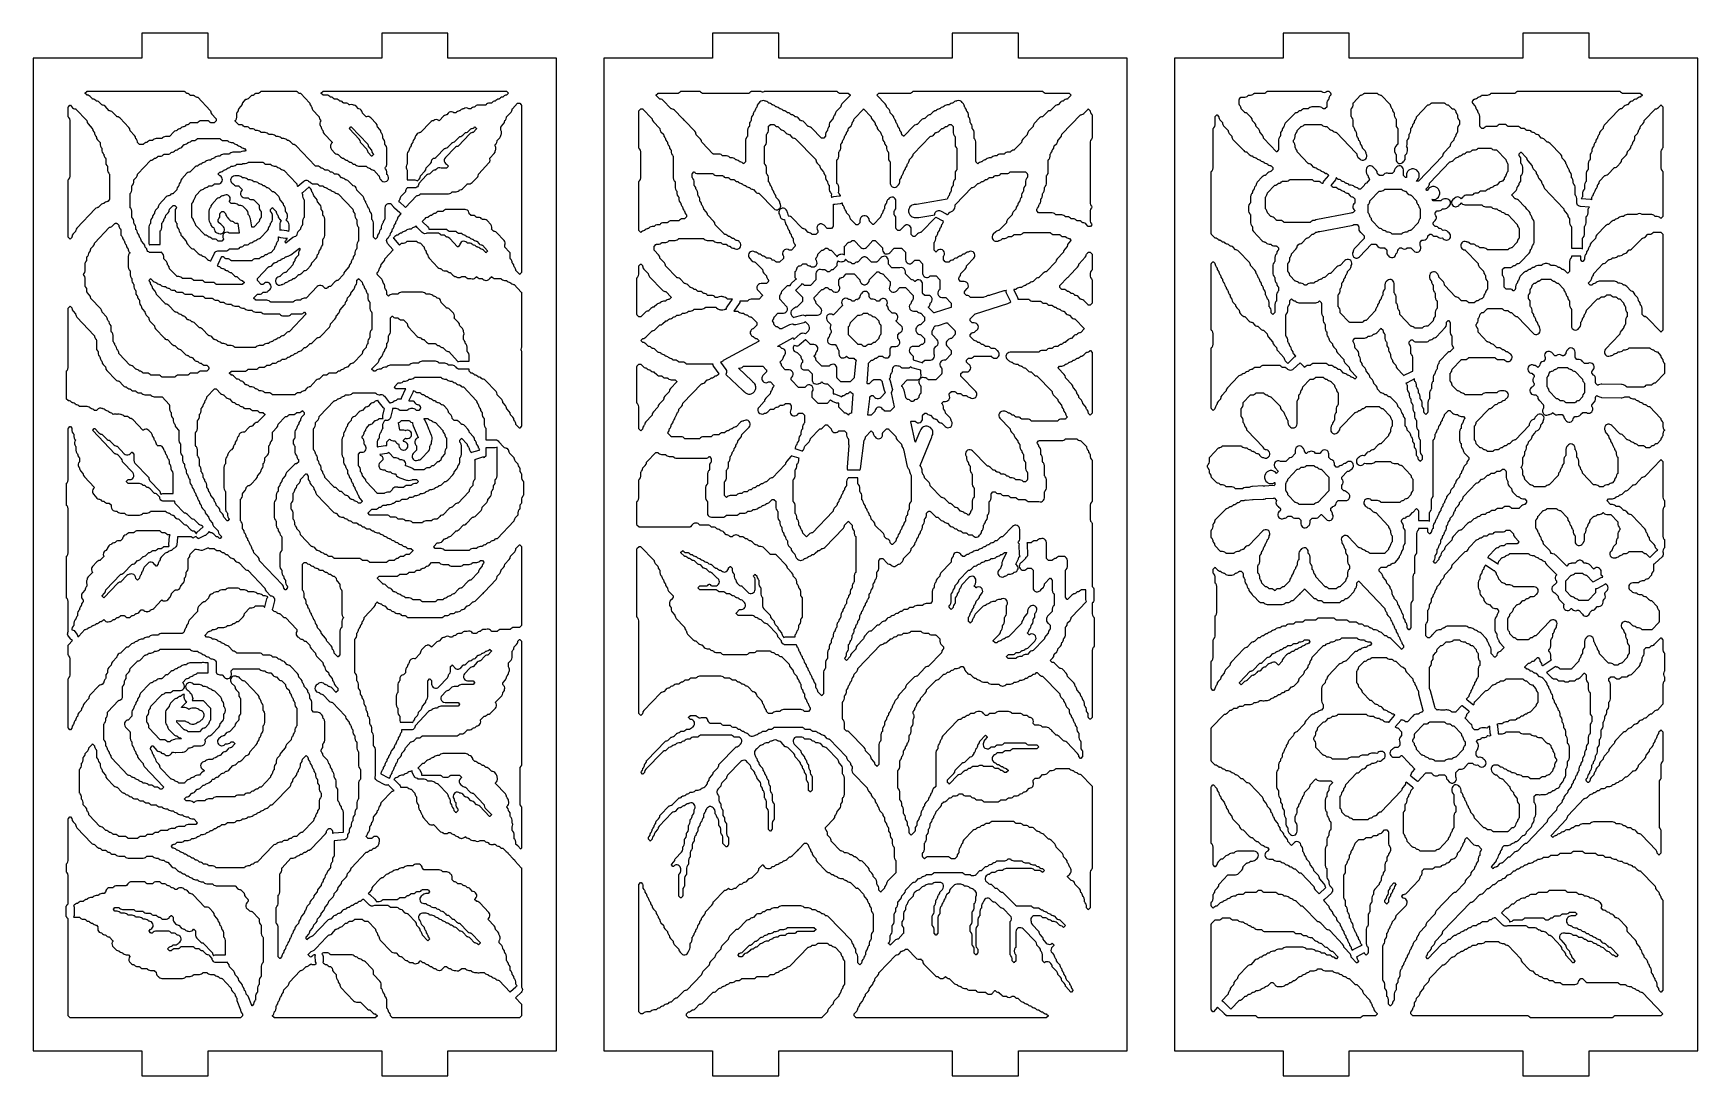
# Model space of a CAD drawing. Header units: millimetres. Extents: x 10 to 410, y 18 to 283.
# Drawn here: x 10 to 211.3, y 157 to 283 of the extents above; entities that cross this region are included whole.
import ezdxf

# ---------------------------------------------------------------- set-up
doc = ezdxf.new("R2010")
doc.units = ezdxf.units.MM
doc.layers.add('CUT', color=1, linetype='Continuous')

msp = doc.modelspace()

# ---------------------------------------------------------------- linework, layer by layer
at = {"layer": 'CUT'}
for points in [[(23.134, 280), (10, 280), (10, 160), (23.134, 160), (23.134, 157), (31.134, 157), (31.134, 160), (52.134, 160), (52.134, 157), (60.134, 157), (60.134, 160), (73.2679, 160), (73.2679, 280), (60.134, 280), (60.134, 283), (52.134, 283), (52.134, 280), (31.134, 280), (31.134, 283), (23.134, 283)], [(100.134, 157), (100.134, 160), (121.134, 160), (121.134, 157), (129.134, 157), (129.134, 160), (142.2679, 160), (142.2679, 280), (129.134, 280), (129.134, 283), (121.134, 283), (121.134, 280), (100.134, 280), (100.134, 283), (92.134, 283), (92.134, 280), (79, 280), (79, 160), (92.134, 160), (92.134, 157)], [(169.134, 160), (190.134, 160), (190.134, 157), (198.134, 157), (198.134, 160), (211.2679, 160), (211.2679, 280), (198.134, 280), (198.134, 283), (190.134, 283), (190.134, 280), (169.134, 280), (169.134, 283), (161.134, 283), (161.134, 280), (148, 280), (148, 160), (161.134, 160), (161.134, 157), (169.134, 157)], [(31, 272.4255), (30.2966, 272.4255), (30.1632, 272.4074), (30.0394, 272.3543), (29.9342, 272.27), (29.8789, 272.2118), (29.8537, 272.1916), (29.8217, 272.1872), (29.1641, 272.1872), (29.0306, 272.1691), (28.9068, 272.116), (28.8017, 272.0317), (28.7463, 271.9735), (28.7212, 271.9533), (28.6557, 271.9444), (28.6561, 271.9415), (28.5776, 271.9308), (28.4538, 271.8777), (28.3487, 271.7934), (28.2933, 271.7352), (28.2681, 271.715), (28.2026, 271.7061), (28.203, 271.7032), (28.1246, 271.6925), (28.0008, 271.6394), (27.8957, 271.5551), (27.8403, 271.4969), (27.8151, 271.4767), (27.7496, 271.4678), (27.75, 271.4649), (27.6716, 271.4542), (27.5478, 271.4011), (27.4426, 271.3168), (27.3873, 271.2586), (27.3621, 271.2384), (27.2966, 271.2295), (27.297, 271.2266), (27.2185, 271.2159), (27.0948, 271.1628), (26.9896, 271.0785), (26.4812, 270.5437), (26.4561, 270.5235), (26.4241, 270.5191), (25.993, 270.5191), (25.8595, 270.501), (25.7357, 270.4479), (25.6306, 270.3636), (25.5752, 270.3054), (25.55, 270.2852), (25.5181, 270.2809), (24.8604, 270.2809), (24.727, 270.2627), (24.6032, 270.2096), (24.498, 270.1253), (24.4427, 270.0671), (24.4175, 270.0469), (24.3855, 270.0426), (24.1809, 270.0426), (24.0474, 270.0244), (23.9236, 269.9713), (23.8185, 269.887), (23.7632, 269.8288), (23.738, 269.8086), (23.6725, 269.7997), (23.6729, 269.7968), (23.5944, 269.7861), (23.4706, 269.733), (23.3655, 269.6487), (23.3101, 269.5905), (23.285, 269.5703), (23.253, 269.566), (22.8676, 269.566), (22.8357, 269.5703), (22.8105, 269.5905), (22.6401, 269.7697), (22.6158, 269.8077), (22.5983, 269.8987), (22.5966, 269.8984), (22.5716, 270.0283), (22.4697, 270.1873), (22.4136, 270.2463), (22.3893, 270.2843), (22.3718, 270.3753), (22.3701, 270.375), (22.3451, 270.5049), (22.2432, 270.6639), (21.7341, 271.1995), (21.7098, 271.2374), (21.6923, 271.3285), (21.6906, 271.3282), (21.6656, 271.4581), (21.5637, 271.6171), (20.4901, 272.7466), (20.3849, 272.8309), (20.2611, 272.884), (20.1827, 272.8946), (20.1831, 272.8976), (20.1176, 272.9065), (20.0924, 272.9267), (19.584, 273.4615), (19.4789, 273.5457), (19.3551, 273.5989), (19.2766, 273.6095), (19.277, 273.6125), (19.2115, 273.6214), (19.1864, 273.6415), (18.678, 274.1764), (18.5729, 274.2606), (18.4491, 274.3138), (18.3706, 274.3244), (18.371, 274.3274), (18.3055, 274.3363), (18.2803, 274.3564), (17.9985, 274.653), (17.8933, 274.7372), (17.7695, 274.7904), (17.6911, 274.801), (17.6915, 274.804), (17.626, 274.8129), (17.6008, 274.833), (17.5455, 274.8913), (17.4403, 274.9755), (17.3165, 275.0287), (17.2381, 275.0393), (17.2385, 275.0423), (17.173, 275.0512), (17.1478, 275.0713), (16.8659, 275.3679), (16.7608, 275.4521), (16.637, 275.5053), (16.5585, 275.5159), (16.5589, 275.5188), (16.4935, 275.5278), (16.4683, 275.5479), (16.2913, 275.7341), (16.2721, 275.7617), (16.2913, 275.7893), (16.4683, 275.9755), (16.4935, 275.9957), (16.5254, 276), (28.2362, 276), (28.2681, 275.9957), (28.2933, 275.9755), (28.3487, 275.9172), (28.4538, 275.833), (28.5776, 275.7799), (28.6561, 275.7692), (28.6557, 275.7663), (28.7212, 275.7574), (28.7463, 275.7372), (28.8017, 275.6789), (28.9068, 275.5947), (29.0306, 275.5416), (29.1641, 275.5234), (29.3687, 275.5234), (29.4007, 275.5191), (29.4259, 275.4989), (29.4812, 275.4406), (29.5863, 275.3564), (29.7101, 275.3033), (29.7886, 275.2926), (29.7882, 275.2897), (29.8537, 275.2808), (29.8789, 275.2606), (31.4083, 273.6516), (31.4326, 273.6136), (31.4501, 273.5226), (31.4518, 273.5229), (31.4768, 273.393), (31.5787, 273.234), (32.0878, 272.6984), (32.1121, 272.6604), (32.1206, 272.6162), (32.1206, 272.4732), (32.1121, 272.4289), (32.0878, 272.391), (31.9174, 272.2118), (31.8923, 272.1916), (31.8603, 272.1872), (31.4749, 272.1872), (31.443, 272.1916), (31.4178, 272.2118), (31.3624, 272.27), (31.2573, 272.3543), (31.1335, 272.4074)], [(59.2997, 254.5488), (59.3249, 254.5287), (59.4232, 254.4253), (59.5341, 254.3376), (59.6652, 254.2845), (59.8059, 254.2702), (59.9449, 254.2958), (59.9799, 254.3076), (60.0091, 254.2854), (60.0598, 254.2321), (60.1649, 254.1479), (60.2887, 254.0947), (60.3672, 254.0841), (60.3668, 254.0812), (60.4323, 254.0722), (60.4574, 254.0521), (60.7393, 253.7555), (60.8444, 253.6713), (60.9682, 253.6181), (61.0467, 253.6075), (61.0463, 253.6046), (61.1118, 253.5957), (61.1407, 253.5725), (61.2877, 253.4909), (61.4534, 253.4626), (61.6191, 253.4909), (61.7661, 253.5725), (61.7951, 253.5957), (61.827, 253.6), (62.2124, 253.6), (62.2443, 253.5957), (62.2695, 253.5755), (62.3249, 253.5172), (62.43, 253.433), (62.5538, 253.3799), (62.6873, 253.3617), (62.8919, 253.3617), (62.9247, 253.3572), (63.0709, 253.3194), (63.2222, 253.3271), (63.3642, 253.3797), (63.4839, 253.4723), (63.5773, 253.5706), (63.6052, 253.5918), (63.6332, 253.5706), (63.6839, 253.5172), (63.789, 253.433), (63.9128, 253.3799), (64.0463, 253.3617), (64.2509, 253.3617), (64.2829, 253.3574), (64.3081, 253.3372), (64.3635, 253.2789), (64.4686, 253.1947), (64.5924, 253.1416), (64.7259, 253.1234), (64.7753, 253.1234), (64.9391, 253.151), (65.0847, 253.2306), (65.1963, 253.3536), (65.2236, 253.3962), (65.3893, 253.5706), (65.4173, 253.5918), (65.4453, 253.5706), (65.496, 253.5172), (65.6011, 253.433), (65.7249, 253.3799), (65.8584, 253.3617), (66.516, 253.3617), (66.548, 253.3574), (66.5732, 253.3372), (66.6285, 253.2789), (66.7337, 253.1947), (66.8574, 253.1416), (66.9909, 253.1234), (67.1955, 253.1234), (67.2275, 253.1191), (67.2527, 253.0989), (67.3081, 253.0406), (67.4132, 252.9564), (67.537, 252.9033), (67.6154, 252.8926), (67.615, 252.8897), (67.6805, 252.8808), (67.7057, 252.8606), (67.7611, 252.8023), (67.8662, 252.7181), (67.99, 252.665), (68.0684, 252.6543), (68.0681, 252.6514), (68.1335, 252.6425), (68.1587, 252.6223), (69.0086, 251.7282), (69.0329, 251.6902), (69.0414, 251.646), (69.0414, 245.0689), (69.0291, 245.0049), (68.9921, 244.9236), (68.9719, 244.783), (68.9921, 244.6424), (69.0291, 244.5611), (69.0414, 244.497), (69.0414, 235.537), (69.0329, 235.4928), (69.0086, 235.4548), (68.8429, 235.2805), (68.8149, 235.2593), (68.7869, 235.2805), (68.3947, 235.6931), (68.3704, 235.7311), (68.3529, 235.8221), (68.3512, 235.8218), (68.3262, 235.9517), (68.2243, 236.1107), (68.1682, 236.1697), (68.1439, 236.2077), (68.1264, 236.2987), (68.1247, 236.2984), (68.0997, 236.4283), (67.9978, 236.5873), (67.7152, 236.8846), (67.6909, 236.9225), (67.6734, 237.0136), (67.6717, 237.0133), (67.6467, 237.1432), (67.5448, 237.3022), (67.2622, 237.5995), (67.2379, 237.6374), (67.2204, 237.7285), (67.2187, 237.7282), (67.1937, 237.8581), (67.0918, 238.0171), (66.8092, 238.3144), (66.7849, 238.3523), (66.7674, 238.4434), (66.7657, 238.443), (66.7407, 238.573), (66.6388, 238.732), (66.1297, 239.2676), (66.1053, 239.3055), (66.0878, 239.3966), (66.0862, 239.3962), (66.0612, 239.5262), (65.9592, 239.6852), (64.6591, 241.053), (64.554, 241.1372), (64.4302, 241.1904), (64.3517, 241.201), (64.3521, 241.204), (64.2866, 241.2129), (64.2615, 241.233), (64.2061, 241.2913), (64.101, 241.3755), (63.9772, 241.4287), (63.8987, 241.4393), (63.8991, 241.4423), (63.8336, 241.4512), (63.8084, 241.4713), (63.7531, 241.5296), (63.648, 241.6138), (63.5242, 241.667), (63.4457, 241.6776), (63.4461, 241.6805), (63.3806, 241.6895), (63.3554, 241.7096), (63.3001, 241.7679), (63.1949, 241.8521), (63.0711, 241.9053), (62.9927, 241.9159), (62.9931, 241.9188), (62.9276, 241.9278), (62.9024, 241.9479), (62.732, 242.1272), (62.7077, 242.1651), (62.6992, 242.2093), (62.6992, 242.3966), (61.5597, 242.3966), (61.4355, 242.413), (61.3197, 242.4609), (61.2203, 242.5372), (61.144, 242.6366), (61.1431, 242.6389), (61.1155, 242.6426), (61.0904, 242.6628), (61.035, 242.7211), (60.9299, 242.8053), (60.8061, 242.8584), (60.6726, 242.8766), (60.2415, 242.8766), (60.2095, 242.8809), (60.1843, 242.9011), (60.129, 242.9594), (60.0238, 243.0436), (59.9, 243.0967), (59.7665, 243.1149), (59.1089, 243.1149), (59.077, 243.1192), (59.0518, 243.1394), (58.9964, 243.1977), (58.8913, 243.2819), (58.7675, 243.335), (58.634, 243.3532), (57.0246, 243.3532), (56.8911, 243.335), (56.7673, 243.2819), (56.6622, 243.1977), (56.6068, 243.1394), (56.5816, 243.1192), (56.5497, 243.1149), (55.892, 243.1149), (55.7586, 243.0967), (55.6348, 243.0436), (55.5296, 242.9594), (55.4743, 242.9011), (55.4491, 242.8809), (55.4171, 242.8766), (53.1739, 242.8766), (53.0405, 242.8584), (52.9167, 242.8053), (52.8115, 242.7211), (52.7562, 242.6628), (52.731, 242.6426), (52.699, 242.6383), (52.4944, 242.6383), (52.3609, 242.6201), (52.2371, 242.567), (52.132, 242.4828), (52.0767, 242.4245), (52.0515, 242.4043), (52.0195, 242.4), (51.8149, 242.4), (51.6814, 242.3819), (51.5576, 242.3287), (51.4525, 242.2445), (51.3971, 242.1862), (51.372, 242.166), (51.34, 242.1617), (51.1811, 242.1617), (51.1492, 242.166), (51.124, 242.1862), (50.947, 242.3724), (50.9278, 242.4), (50.947, 242.4276), (51.6892, 243.2084), (51.7912, 243.3674), (51.8162, 243.4974), (51.8178, 243.4971), (51.8353, 243.5881), (51.8597, 243.626), (52.1423, 243.9233), (52.2442, 244.0823), (52.2692, 244.2123), (52.2709, 244.2119), (52.2884, 244.303), (52.3127, 244.3409), (52.3688, 244.3999), (52.4707, 244.5589), (52.4957, 244.6889), (52.4974, 244.6885), (52.5149, 244.7796), (52.5392, 244.8175), (52.5953, 244.8765), (52.6972, 245.0355), (52.7329, 245.221), (52.7329, 245.4502), (52.7414, 245.4945), (52.7657, 245.5324), (52.8218, 245.5914), (52.9237, 245.7504), (52.9594, 245.9359), (52.9594, 246.4034), (52.9679, 246.4477), (52.9922, 246.4856), (53.0483, 246.5446), (53.1502, 246.7036), (53.1859, 246.8891), (53.1859, 248.5481), (53.1944, 248.5923), (53.2187, 248.6303), (53.3844, 248.8046), (53.4124, 248.8258), (53.4404, 248.8046), (53.4911, 248.7513), (53.5962, 248.667), (53.72, 248.6139), (53.8535, 248.5957), (54.0581, 248.5957), (54.09, 248.5914), (54.1152, 248.5712), (54.1706, 248.513), (54.2757, 248.4287), (54.3995, 248.3756), (54.533, 248.3574), (54.7376, 248.3574), (54.7696, 248.3531), (54.7947, 248.3329), (55.1916, 247.9154), (55.2159, 247.8775), (55.2335, 247.7864), (55.2351, 247.7867), (55.2601, 247.6568), (55.362, 247.4978), (56.4357, 246.3683), (56.5408, 246.284), (56.6646, 246.2309), (56.743, 246.2202), (56.7427, 246.2173), (56.8081, 246.2084), (56.8333, 246.1882), (56.8887, 246.13), (56.9938, 246.0457), (57.1176, 245.9926), (57.1961, 245.9819), (57.1957, 245.979), (57.2612, 245.9701), (57.2863, 245.9499), (57.5682, 245.6534), (57.6733, 245.5691), (57.7971, 245.516), (57.9306, 245.4979), (58.5882, 245.4979), (58.6202, 245.4935), (58.6454, 245.4733), (58.7008, 245.4151), (58.8059, 245.3309), (58.9297, 245.2777), (59.0081, 245.2671), (59.0077, 245.2641), (59.0732, 245.2552), (59.0984, 245.2351), (59.1538, 245.1768), (59.2589, 245.0926), (59.3827, 245.0394), (59.4611, 245.0288), (59.4607, 245.0258), (59.5262, 245.0169), (59.5514, 244.9968), (59.8333, 244.7002), (59.9384, 244.616), (60.0622, 244.5628), (60.1407, 244.5522), (60.1403, 244.5492), (60.2058, 244.5403), (60.2309, 244.5202), (61.3073, 243.3877), (61.3317, 243.3498), (61.3411, 243.3011), (61.4355, 243.3402), (61.5597, 243.3566), (62.6992, 243.3566), (62.6992, 244.1067), (62.6635, 244.2921), (62.5616, 244.4511), (62.5055, 244.5101), (62.4812, 244.5481), (62.4727, 244.5923), (62.4727, 245.0599), (62.437, 245.2453), (62.3351, 245.4043), (62.279, 245.4633), (62.2547, 245.5013), (62.2372, 245.5923), (62.2355, 245.592), (62.2105, 245.7219), (62.1086, 245.8809), (62.0525, 245.9399), (62.0282, 245.9779), (62.0197, 246.0221), (62.0197, 246.4034), (62.032, 246.4675), (62.0691, 246.5488), (62.0892, 246.6894), (62.0691, 246.8299), (62.032, 246.9113), (62.0107, 247.0221), (62.009, 247.0218), (61.984, 247.1517), (61.8821, 247.3107), (61.5995, 247.608), (61.5752, 247.646), (61.5577, 247.737), (61.556, 247.7367), (61.531, 247.8666), (61.4291, 248.0256), (60.9134, 248.5681), (60.8935, 248.5967), (60.9153, 248.6663), (60.9129, 248.667), (60.9218, 248.6862), (60.938, 248.8556), (60.8964, 249.0206), (60.8018, 249.1621), (60.3555, 249.6317), (60.2503, 249.716), (60.1265, 249.7691), (60.0481, 249.7798), (60.0485, 249.7827), (59.983, 249.7916), (59.9578, 249.8118), (59.3344, 250.4676), (59.3101, 250.5055), (59.296, 250.5791), (59.2434, 250.725), (59.1487, 250.8478), (59.0209, 250.9356), (58.8723, 250.9801), (58.8504, 250.9831), (58.8253, 251.0032), (58.7699, 251.0615), (58.6648, 251.1457), (58.541, 251.1989), (58.4625, 251.2095), (58.4629, 251.2125), (58.3974, 251.2214), (58.3723, 251.2415), (58.3169, 251.2998), (58.2118, 251.384), (58.088, 251.4372), (57.9545, 251.4553), (57.5234, 251.4553), (57.4914, 251.4597), (57.4662, 251.4798), (57.4109, 251.5381), (57.3057, 251.6223), (57.1819, 251.6755), (57.0485, 251.6936), (54.533, 251.6936), (54.3995, 251.6755), (54.2757, 251.6223), (54.1706, 251.5381), (54.1152, 251.4798), (54.09, 251.4597), (54.0581, 251.4553), (53.4005, 251.4553), (53.267, 251.4372), (53.1432, 251.384), (53.0381, 251.2998), (52.9874, 251.2465), (52.9594, 251.2253), (52.9314, 251.2465), (52.7657, 251.4208), (52.7414, 251.4587), (52.7329, 251.503), (52.7329, 251.7322), (52.6972, 251.9177), (52.5953, 252.0767), (52.5392, 252.1357), (52.5149, 252.1736), (52.5064, 252.2179), (52.5064, 252.4471), (52.4707, 252.6326), (52.3688, 252.7916), (52.3127, 252.8506), (52.2884, 252.8885), (52.2709, 252.9795), (52.2692, 252.9792), (52.2442, 253.1092), (52.1423, 253.2682), (51.6332, 253.8038), (51.6088, 253.8417), (51.6003, 253.8859), (51.6003, 254.0289), (51.6088, 254.0732), (51.6332, 254.1111), (51.6892, 254.1701), (51.7912, 254.3291), (51.8162, 254.4591), (51.8178, 254.4588), (51.8353, 254.5498), (51.8597, 254.5877), (51.9157, 254.6467), (52.0177, 254.8057), (52.0427, 254.9357), (52.0443, 254.9354), (52.0619, 255.0264), (52.0862, 255.0643), (52.3688, 255.3616), (52.4707, 255.5206), (52.4957, 255.6506), (52.4974, 255.6502), (52.5149, 255.7413), (52.5392, 255.7792), (53.5237, 256.815), (53.4853, 256.8494), (52.845, 257.5934), (52.7763, 257.6982), (52.7372, 257.8172), (52.7301, 257.9424), (52.7557, 258.065), (52.8122, 258.1769), (52.8957, 258.2703), (52.9594, 258.312), (52.9594, 258.3183), (52.9679, 258.3626), (52.9922, 258.4005), (53.0483, 258.4595), (53.1502, 258.6185), (53.1752, 258.7484), (53.1769, 258.7481), (53.1944, 258.8392), (53.2187, 258.8771), (53.2748, 258.9361), (53.3767, 259.0951), (53.4017, 259.225), (53.4034, 259.2247), (53.4209, 259.3157), (53.4452, 259.3537), (53.5013, 259.4127), (53.6032, 259.5717), (53.6282, 259.7016), (53.6299, 259.7013), (53.6474, 259.7923), (53.6717, 259.8303), (53.7278, 259.8893), (53.8297, 260.0483), (53.8547, 260.1782), (53.8564, 260.1779), (53.8739, 260.2689), (53.8982, 260.3069), (53.9543, 260.3659), (54.0562, 260.5249), (54.0812, 260.6548), (54.0829, 260.6545), (54.1004, 260.7455), (54.1247, 260.7835), (54.4073, 261.0808), (54.4888, 261.2078), (54.412, 261.2347), (54.3085, 261.3053), (53.6884, 261.86), (53.6067, 261.9551), (53.5879, 261.9941), (53.4452, 262.1442), (53.4273, 262.1721), (53.3205, 262.2913), (53.1815, 262.3706), (53.0246, 262.402), (52.8658, 262.3821), (52.7214, 262.3131), (52.6062, 262.2021), (52.532, 262.0603), (52.5064, 261.9023), (52.5064, 260.5583), (52.4978, 260.514), (52.4735, 260.4761), (52.4174, 260.4171), (52.3155, 260.2581), (52.2905, 260.1282), (52.2888, 260.1285), (52.2713, 260.0374), (52.247, 259.9995), (52.1909, 259.9405), (52.089, 259.7815), (52.0533, 259.596), (52.0533, 259.3668), (52.0448, 259.3225), (52.0205, 259.2846), (51.9644, 259.2256), (51.8625, 259.0666), (51.8375, 258.9367), (51.8358, 258.937), (51.8183, 258.846), (51.794, 258.808), (51.7379, 258.749), (51.636, 258.59), (51.611, 258.4601), (51.6093, 258.4604), (51.5918, 258.3694), (51.5675, 258.3314), (51.4018, 258.1571), (51.3738, 258.1359), (51.3458, 258.1571), (51.1801, 258.3314), (51.1558, 258.3694), (51.1473, 258.4136), (51.1473, 260.0726), (51.1116, 260.2581), (51.0097, 260.4171), (50.9536, 260.4761), (50.9293, 260.514), (50.9208, 260.5583), (50.9208, 261.0258), (50.8851, 261.2113), (50.7832, 261.3703), (50.7271, 261.4293), (50.7028, 261.4672), (50.6853, 261.5583), (50.6836, 261.5579), (50.6586, 261.6879), (50.5567, 261.8469), (50.5006, 261.9059), (50.4763, 261.9438), (50.4588, 262.0349), (50.4571, 262.0345), (50.4321, 262.1645), (50.3302, 262.3235), (50.2741, 262.3825), (50.2498, 262.4204), (50.2323, 262.5115), (50.2306, 262.5111), (50.2056, 262.6411), (50.1037, 262.8001), (50.0476, 262.8591), (50.0233, 262.897), (50.0058, 262.9881), (50.0041, 262.9877), (49.9791, 263.1177), (49.8772, 263.2767), (49.1416, 264.0506), (49.1172, 264.0885), (49.1031, 264.1621), (49.0505, 264.308), (48.9558, 264.4308), (48.828, 264.5186), (48.6795, 264.5631), (48.6576, 264.566), (48.6324, 264.5862), (48.124, 265.1211), (48.0189, 265.2053), (47.8951, 265.2584), (47.8167, 265.2691), (47.817, 265.272), (47.7516, 265.2809), (47.7264, 265.3011), (47.671, 265.3594), (47.5659, 265.4436), (47.4421, 265.4967), (47.3636, 265.5074), (47.364, 265.5103), (47.2985, 265.5192), (47.2734, 265.5394), (46.9915, 265.836), (46.8864, 265.9202), (46.7626, 265.9733), (46.6291, 265.9915), (46.4245, 265.9915), (46.3925, 265.9958), (46.3673, 266.016), (46.312, 266.0743), (46.2068, 266.1585), (46.083, 266.2116), (46.0046, 266.2223), (46.005, 266.2252), (45.9395, 266.2341), (45.9143, 266.2543), (45.8589, 266.3126), (45.7538, 266.3968), (45.63, 266.4499), (45.4965, 266.4681), (45.2919, 266.4681), (45.26, 266.4724), (45.2348, 266.4926), (45.1794, 266.5509), (45.0743, 266.6351), (44.9505, 266.6882), (44.872, 266.6989), (44.8724, 266.7018), (44.807, 266.7107), (44.7818, 266.7309), (44.7264, 266.7892), (44.6213, 266.8734), (44.4975, 266.9265), (44.364, 266.9447), (44.1594, 266.9447), (44.1274, 266.949), (44.1023, 266.9692), (41.7818, 269.4104), (41.6767, 269.4947), (41.5529, 269.5478), (41.4744, 269.5585), (41.4748, 269.5614), (41.4093, 269.5703), (41.3842, 269.5905), (41.1023, 269.887), (40.9972, 269.9713), (40.8734, 270.0244), (40.7949, 270.0351), (40.7953, 270.038), (40.7298, 270.0469), (40.7046, 270.0671), (40.6493, 270.1253), (40.5441, 270.2096), (40.4203, 270.2627), (40.2869, 270.2809), (40.0823, 270.2809), (40.0503, 270.2852), (40.0251, 270.3054), (39.9697, 270.3636), (39.8646, 270.4479), (39.7408, 270.501), (39.6073, 270.5191), (39.4027, 270.5191), (39.3708, 270.5235), (39.3456, 270.5437), (39.2902, 270.6019), (39.1851, 270.6862), (39.0613, 270.7393), (38.9278, 270.7574), (38.4967, 270.7574), (38.4647, 270.7618), (38.4396, 270.782), (38.3842, 270.8402), (38.2791, 270.9245), (38.1553, 270.9776), (38.0218, 270.9957), (37.5907, 270.9957), (37.5587, 271.0001), (37.5335, 271.0203), (37.4782, 271.0785), (37.373, 271.1628), (37.2492, 271.2159), (37.1157, 271.234), (36.9111, 271.234), (36.8792, 271.2384), (36.854, 271.2586), (36.7986, 271.3168), (36.6935, 271.4011), (36.5697, 271.4542), (36.4362, 271.4723), (36.2316, 271.4723), (36.1996, 271.4767), (36.1745, 271.4969), (36.1191, 271.5551), (36.014, 271.6394), (35.8902, 271.6925), (35.7567, 271.7106), (35.5521, 271.7106), (35.5201, 271.715), (35.4949, 271.7352), (35.4396, 271.7934), (35.3345, 271.8777), (35.2107, 271.9308), (35.0772, 271.9489), (34.8726, 271.9489), (34.8406, 271.9533), (34.8154, 271.9735), (34.412, 272.3979), (34.3927, 272.4255), (34.412, 272.4531), (34.4746, 272.5191), (34.5766, 272.6781), (34.6122, 272.8635), (34.6122, 273.3311), (34.6207, 273.3753), (34.6451, 273.4133), (34.7011, 273.4723), (34.8031, 273.6313), (34.8281, 273.7612), (34.8297, 273.7609), (34.8472, 273.8519), (34.8716, 273.8899), (35.1542, 274.1872), (35.2561, 274.3462), (35.2811, 274.4761), (35.2828, 274.4758), (35.3003, 274.5668), (35.3246, 274.6047), (35.7215, 275.0223), (35.7466, 275.0425), (35.8121, 275.0514), (35.8117, 275.0543), (35.8902, 275.065), (36.014, 275.1181), (36.1191, 275.2023), (36.401, 275.4989), (36.4262, 275.5191), (36.4916, 275.528), (36.4913, 275.5309), (36.5697, 275.5416), (36.6935, 275.5947), (36.7986, 275.6789), (36.854, 275.7372), (36.8792, 275.7574), (36.9111, 275.7617), (37.1157, 275.7617), (37.2492, 275.7799), (37.373, 275.833), (37.4782, 275.9172), (37.5335, 275.9755), (37.5587, 275.9957), (37.5907, 276), (41.8266, 276), (41.8586, 275.9957), (41.8838, 275.9755), (41.9392, 275.9172), (42.0443, 275.833), (42.1681, 275.7799), (42.2465, 275.7692), (42.2461, 275.7663), (42.3116, 275.7574), (42.3368, 275.7372), (43.4132, 274.6047), (43.4375, 274.5668), (43.455, 274.4758), (43.4567, 274.4761), (43.4817, 274.3462), (43.5836, 274.1872), (43.6397, 274.1282), (43.664, 274.0902), (43.6815, 273.9992), (43.6832, 273.9995), (43.7082, 273.8696), (43.8101, 273.7106), (44.5458, 272.9367), (44.5701, 272.8987), (44.5876, 272.8077), (44.5893, 272.808), (44.6142, 272.6781), (44.7162, 272.5191), (44.7789, 272.4531), (44.7981, 272.4255), (44.7571, 272.3667), (44.7596, 272.3649), (44.7063, 272.2883), (44.6609, 272.1438), (44.6609, 271.9924), (44.7063, 271.8479), (44.7488, 271.7867), (44.7465, 271.7853), (44.7966, 271.7072), (44.8141, 271.6162), (44.8158, 271.6165), (44.8408, 271.4866), (44.9427, 271.3276), (44.9988, 271.2686), (45.0231, 271.2306), (45.0406, 271.1396), (45.0423, 271.1399), (45.0673, 271.01), (45.1692, 270.851), (46.1379, 269.8319), (46.1571, 269.8043), (46.1379, 269.7767), (46.0691, 269.7042), (45.9798, 269.5742), (45.9355, 269.4229), (45.9385, 269.3277), (45.9376, 269.3277), (45.9376, 269.2891), (45.9401, 269.2762), (45.9405, 269.2653), (45.9466, 269.2332), (45.9483, 269.2335), (45.9733, 269.1036), (46.0752, 268.9446), (46.4693, 268.53), (46.5744, 268.4457), (46.6982, 268.3926), (46.7767, 268.3819), (46.7763, 268.379), (46.8418, 268.3701), (46.867, 268.3499), (47.1488, 268.0534), (47.254, 267.9691), (47.3778, 267.916), (47.4562, 267.9054), (47.4558, 267.9024), (47.5213, 267.8935), (47.5465, 267.8733), (47.6019, 267.8151), (47.707, 267.7309), (47.8308, 267.6777), (47.9092, 267.6671), (47.9088, 267.6641), (47.9743, 267.6552), (47.9995, 267.6351), (48.0549, 267.5768), (48.16, 267.4926), (48.2838, 267.4394), (48.3623, 267.4288), (48.3619, 267.4258), (48.4273, 267.4169), (48.4525, 267.3968), (48.5079, 267.3385), (48.613, 267.2543), (48.7368, 267.2011), (48.8153, 267.1905), (48.8149, 267.1875), (48.8804, 267.1786), (48.9055, 267.1585), (48.9609, 267.1002), (49.066, 267.016), (49.1898, 266.9628), (49.3233, 266.9447), (50.2074, 266.9447), (50.2394, 266.9403), (50.2646, 266.9202), (50.32, 266.8619), (50.4251, 266.7777), (50.5489, 266.7245), (50.6273, 266.7139), (50.6269, 266.7109), (50.6924, 266.702), (50.7176, 266.6819), (50.773, 266.6236), (50.8781, 266.5394), (51.0019, 266.4862), (51.0803, 266.4756), (51.08, 266.4726), (51.1454, 266.4637), (51.1706, 266.4436), (51.794, 265.7877), (51.8119, 265.7598), (51.8307, 265.7388), (51.8268, 265.7151), (51.8268, 265.7146), (51.8625, 265.5291), (51.9644, 265.3701), (51.9653, 265.3692), (52.0184, 265.3291), (52.0375, 265.2846), (52.0384, 265.2832), (52.1452, 265.164), (52.2842, 265.0847), (52.4412, 265.0533), (52.6, 265.0732), (52.7444, 265.1422), (52.8596, 265.2533), (52.9338, 265.395), (52.9594, 265.553), (52.9594, 265.5535), (52.9237, 265.7389), (52.8218, 265.8979), (52.8209, 265.8989), (52.7678, 265.939), (52.7487, 265.9835), (52.7478, 265.9849), (52.729, 266.0058), (52.7329, 266.0296), (52.7329, 266.2684), (52.6972, 266.4538), (52.5953, 266.6128), (52.5326, 266.6788), (52.5134, 266.7064), (52.5326, 266.734), (52.5953, 266.7999), (52.6972, 266.9589), (52.7329, 267.1444), (52.7329, 269.1279), (52.6972, 269.3134), (52.5953, 269.4724), (52.5392, 269.5314), (52.5149, 269.5694), (52.5064, 269.6136), (52.5064, 269.8428), (52.4707, 270.0283), (52.3688, 270.1873), (52.3127, 270.2463), (52.2884, 270.2843), (52.2799, 270.3285), (52.2799, 270.5577), (52.2442, 270.7432), (52.1423, 270.9022), (52.0862, 270.9612), (52.0619, 270.9991), (52.0443, 271.0902), (52.0427, 271.0899), (52.0177, 271.2198), (51.9157, 271.3788), (51.6332, 271.6761), (51.6088, 271.714), (51.5913, 271.8051), (51.5896, 271.8047), (51.5647, 271.9347), (51.4627, 272.0937), (50.7992, 272.7918), (50.6883, 272.8794), (50.5572, 272.9326), (50.4165, 272.9469), (50.2775, 272.9212), (50.2425, 272.9094), (50.2133, 272.9316), (49.8211, 273.3442), (49.7968, 273.3821), (49.7826, 273.4557), (49.7301, 273.6016), (49.6353, 273.7244), (49.5075, 273.8122), (49.359, 273.8567), (49.3371, 273.8597), (49.3119, 273.8798), (49.0301, 274.1764), (48.9249, 274.2606), (48.8011, 274.3138), (48.7227, 274.3244), (48.7231, 274.3274), (48.657, 274.3363), (48.6297, 274.3481), (48.4527, 274.3882), (48.2732, 274.3625), (48.2039, 274.3392), (48.1747, 274.3614), (48.124, 274.4147), (48.0189, 274.4989), (47.8951, 274.5521), (47.7616, 274.5702), (47.557, 274.5702), (47.525, 274.5746), (47.4999, 274.5947), (47.4445, 274.653), (47.3394, 274.7372), (47.2156, 274.7904), (47.1371, 274.801), (47.1375, 274.804), (47.072, 274.8129), (47.0469, 274.833), (46.9915, 274.8913), (46.8864, 274.9755), (46.7626, 275.0287), (46.6291, 275.0468), (46.4245, 275.0468), (46.3925, 275.0512), (46.3673, 275.0713), (46.312, 275.1296), (46.2068, 275.2138), (46.083, 275.267), (46.0046, 275.2776), (46.005, 275.2805), (45.9395, 275.2895), (45.9143, 275.3096), (45.8589, 275.3679), (45.7538, 275.4521), (45.63, 275.5053), (45.4965, 275.5234), (45.0654, 275.5234), (45.0335, 275.5278), (45.0083, 275.5479), (44.8313, 275.7341), (44.8121, 275.7617), (44.8313, 275.7893), (45.0083, 275.9755), (45.0335, 275.9957), (45.0654, 276), (67.1955, 276), (67.2275, 275.9957), (67.2527, 275.9755), (67.4297, 275.7893), (67.4489, 275.7617), (67.4297, 275.7341), (67.2527, 275.5479), (67.2275, 275.5278), (67.162, 275.5188), (67.1624, 275.5159), (67.084, 275.5053), (66.9602, 275.4521), (66.855, 275.3679), (66.7997, 275.3096), (66.7745, 275.2895), (66.709, 275.2805), (66.7094, 275.2776), (66.6309, 275.267), (66.5071, 275.2138), (66.402, 275.1296), (66.3467, 275.0713), (66.3215, 275.0512), (66.256, 275.0423), (66.2564, 275.0393), (66.1779, 275.0287), (66.0541, 274.9755), (65.949, 274.8913), (65.8936, 274.833), (65.8685, 274.8129), (65.803, 274.804), (65.8034, 274.801), (65.7249, 274.7904), (65.6011, 274.7372), (65.496, 274.653), (65.4406, 274.5947), (65.4154, 274.5746), (65.3835, 274.5702), (65.1789, 274.5702), (65.0454, 274.5521), (64.9216, 274.4989), (64.8165, 274.4147), (64.7611, 274.3564), (64.7359, 274.3363), (64.704, 274.3319), (63.8198, 274.3319), (63.6863, 274.3138), (63.5625, 274.2606), (63.4574, 274.1764), (63.4021, 274.1181), (63.3769, 274.098), (63.3114, 274.0891), (63.3118, 274.0861), (63.2333, 274.0755), (63.1095, 274.0223), (63.0044, 273.9381), (62.949, 273.8798), (62.9239, 273.8597), (62.8919, 273.8553), (62.7331, 273.8553), (62.7011, 273.8597), (62.6722, 273.8829), (62.5252, 273.9644), (62.3595, 273.9927), (62.1937, 273.9644), (62.0468, 273.8829), (62.0178, 273.8597), (61.9523, 273.8508), (61.9527, 273.8478), (61.8743, 273.8372), (61.7505, 273.784), (61.6454, 273.6998), (61.59, 273.6415), (61.5648, 273.6214), (61.4993, 273.6125), (61.4997, 273.6095), (61.4213, 273.5989), (61.2975, 273.5457), (61.1923, 273.4615), (61.137, 273.4032), (61.1118, 273.3831), (61.0798, 273.3787), (60.921, 273.3787), (60.889, 273.3831), (60.8631, 273.4038), (60.7351, 273.4783), (60.5909, 273.512), (60.4432, 273.502), (60.3048, 273.4492), (60.188, 273.3581), (60.0044, 273.1649), (59.9793, 273.1448), (59.9138, 273.1359), (59.9142, 273.1329), (59.8357, 273.1223), (59.7119, 273.0691), (59.6068, 272.9849), (59.1031, 272.455), (59.0751, 272.4338), (59.038, 272.4619), (58.8921, 272.5384), (58.7292, 272.5634), (58.5671, 272.534), (58.4233, 272.4536), (58.3937, 272.4299), (58.3282, 272.421), (58.3286, 272.4181), (58.2501, 272.4074), (58.1263, 272.3543), (58.0212, 272.27), (56.8333, 271.0203), (56.8081, 271.0001), (56.7427, 270.9912), (56.743, 270.9883), (56.6646, 270.9776), (56.5408, 270.9245), (56.4357, 270.8402), (56.2681, 270.6639), (56.1662, 270.5049), (56.1412, 270.375), (56.1395, 270.3753), (56.122, 270.2843), (56.0977, 270.2463), (56.0416, 270.1873), (55.9396, 270.0283), (55.9147, 269.8984), (55.913, 269.8987), (55.8955, 269.8077), (55.8712, 269.7697), (55.8151, 269.7107), (55.7131, 269.5517), (55.6882, 269.4218), (55.6865, 269.4221), (55.669, 269.3311), (55.6446, 269.2931), (55.5886, 269.2341), (55.4866, 269.0751), (55.4616, 268.9452), (55.46, 268.9455), (55.4425, 268.8545), (55.4181, 268.8165), (55.362, 268.7575), (55.2601, 268.5985), (55.2245, 268.413), (55.2245, 267.2306), (55.2159, 267.1864), (55.1659, 267.1083), (55.1682, 267.1069), (55.1256, 267.0457), (55.0803, 266.9012), (55.0803, 266.7498), (55.1256, 266.6053), (55.1682, 266.5442), (55.1659, 266.5427), (55.2159, 266.4647), (55.2245, 266.4204), (55.2245, 265.2682), (55.3142, 265.28), (56.1375, 265.28), (56.2617, 265.2636), (56.3775, 265.2157), (56.4631, 265.15), (56.6724, 265.3701), (56.7743, 265.5291), (56.7993, 265.6591), (56.801, 265.6588), (56.8185, 265.7498), (56.8428, 265.7877), (57.3519, 266.3233), (57.4539, 266.4823), (57.4789, 266.6123), (57.4805, 266.6119), (57.498, 266.703), (57.5224, 266.7409), (58.0315, 267.2765), (58.1334, 267.4355), (58.1584, 267.5655), (58.1601, 267.5651), (58.1776, 267.6562), (58.2019, 267.6941), (58.3723, 267.8733), (58.3974, 267.8935), (58.4629, 267.9024), (58.4625, 267.9054), (58.541, 267.916), (58.6648, 267.9691), (58.7699, 268.0534), (59.7313, 269.0648), (59.7565, 269.085), (59.822, 269.0939), (59.8216, 269.0968), (59.9, 269.1075), (60.0238, 269.1606), (60.129, 269.2449), (60.6373, 269.7797), (60.6625, 269.7999), (60.728, 269.8088), (60.7276, 269.8117), (60.8061, 269.8224), (60.9299, 269.8755), (61.035, 269.9598), (61.5434, 270.4946), (61.5685, 270.5148), (61.634, 270.5237), (61.6336, 270.5266), (61.7121, 270.5373), (61.8359, 270.5904), (61.941, 270.6747), (62.2229, 270.9712), (62.2481, 270.9914), (62.3136, 271.0003), (62.3132, 271.0032), (62.3916, 271.0139), (62.5154, 271.067), (62.6205, 271.1513), (62.9024, 271.4478), (62.9276, 271.468), (62.9931, 271.4769), (62.9927, 271.4798), (63.0711, 271.4905), (63.1949, 271.5436), (63.3001, 271.6279), (63.3508, 271.6812), (63.3787, 271.7024), (63.4067, 271.6812), (63.579, 271.4999), (63.5982, 271.4723), (63.579, 271.4447), (63.1755, 271.0203), (63.1504, 271.0001), (63.0849, 270.9912), (63.0853, 270.9883), (63.0068, 270.9776), (62.883, 270.9245), (62.7779, 270.8402), (61.3635, 269.3522), (61.3383, 269.332), (61.2728, 269.3231), (61.2732, 269.3202), (61.1947, 269.3095), (61.071, 269.2564), (60.9658, 269.1721), (59.8291, 267.9763), (59.739, 267.8444), (59.695, 267.6908), (59.7018, 267.5312), (59.7585, 267.3818), (59.8595, 267.258), (59.9594, 267.1945), (60.0044, 267.1585), (60.1814, 266.9723), (60.2006, 266.9447), (60.1814, 266.9171), (60.0044, 266.7309), (59.9793, 266.7107), (59.9473, 266.7064), (59.3354, 266.7064), (59.3026, 266.7108), (59.1564, 266.7487), (59.0052, 266.741), (58.8632, 266.6884), (58.7434, 266.5957), (58.6454, 266.4926), (58.6202, 266.4724), (58.5547, 266.4635), (58.5551, 266.4606), (58.4767, 266.4499), (58.3529, 266.3968), (58.2477, 266.3126), (57.9659, 266.016), (57.9407, 265.9958), (57.8752, 265.9869), (57.8756, 265.984), (57.7971, 265.9733), (57.6733, 265.9202), (57.5682, 265.836), (56.6134, 264.8314), (56.6175, 264.8), (56.6011, 264.6758), (56.5532, 264.56), (56.4769, 264.4606), (56.3775, 264.3843), (56.2617, 264.3364), (56.1375, 264.32), (55.3142, 264.32), (55.2171, 264.3328), (55.2159, 264.3268), (55.1916, 264.2889), (55.1355, 264.2299), (55.0336, 264.0709), (55.0086, 263.9409), (55.0069, 263.9412), (54.9894, 263.8502), (54.9651, 263.8123), (54.456, 263.2767), (54.3541, 263.1177), (54.3291, 262.9877), (54.3274, 262.9881), (54.3099, 262.897), (54.2856, 262.8591), (54.2295, 262.8001), (54.1481, 262.6731), (54.2249, 262.6462), (54.3284, 262.5756), (54.9485, 262.0209), (55.0083, 261.9513), (56.3337, 263.3457), (56.3589, 263.3659), (56.4244, 263.3748), (56.424, 263.3777), (56.5024, 263.3884), (56.6262, 263.4415), (56.7313, 263.5257), (56.7867, 263.584), (56.8119, 263.6042), (56.8438, 263.6085), (60.2196, 263.6085), (60.3531, 263.6267), (60.4768, 263.6798), (60.582, 263.764), (60.6373, 263.8223), (60.6625, 263.8425), (60.6945, 263.8468), (61.1256, 263.8468), (61.2591, 263.865), (61.3829, 263.9181), (61.488, 264.0023), (61.5434, 264.0606), (61.5685, 264.0808), (61.6005, 264.0851), (61.6042, 264.0851), (61.7679, 264.1127), (61.9136, 264.1923), (62.0252, 264.3153), (62.0525, 264.3579), (62.4494, 264.7755), (62.4746, 264.7957), (62.5065, 264.8), (62.7112, 264.8), (62.8446, 264.8181), (62.9684, 264.8713), (63.0736, 264.9555), (63.5819, 265.4904), (63.6502, 265.5451), (63.7511, 265.6543), (63.8154, 265.7883), (63.8375, 265.9352), (63.8375, 265.9897), (63.858, 266.0191), (65.1055, 267.3315), (65.2028, 267.4794), (65.2425, 267.652), (65.2195, 267.8276), (65.1974, 267.8972), (65.217, 267.9255), (65.7327, 268.468), (65.8347, 268.627), (65.8596, 268.757), (65.8613, 268.7566), (65.8826, 268.8675), (65.9197, 268.9488), (65.9399, 269.0894), (65.9197, 269.2299), (65.8826, 269.3113), (65.8703, 269.3753), (65.8703, 269.5183), (65.8788, 269.5626), (65.9032, 269.6005), (65.9592, 269.6595), (66.0612, 269.8185), (66.0862, 269.9484), (66.0878, 269.9481), (66.1053, 270.0392), (66.1297, 270.0771), (66.4123, 270.3744), (66.5142, 270.5334), (66.5392, 270.6633), (66.5409, 270.663), (66.5622, 270.7739), (66.5992, 270.8552), (66.6194, 270.9957), (66.5992, 271.1363), (66.5622, 271.2176), (66.5499, 271.2817), (66.5499, 271.663), (66.5584, 271.7072), (66.5827, 271.7452), (66.8653, 272.0425), (66.9672, 272.2015), (66.9922, 272.3314), (66.9939, 272.3311), (67.0114, 272.4221), (67.0357, 272.4601), (67.0918, 272.5191), (67.1937, 272.6781), (67.2187, 272.808), (67.2204, 272.8077), (67.2379, 272.8987), (67.2622, 272.9367), (67.7713, 273.4723), (67.8732, 273.6313), (67.8982, 273.7612), (67.8999, 273.7609), (67.9174, 273.8519), (67.9417, 273.8899), (68.5651, 274.5457), (68.5903, 274.5659), (68.6223, 274.5702), (68.7811, 274.5702), (68.8131, 274.5659), (68.8382, 274.5457), (69.0086, 274.3664), (69.0329, 274.3285), (69.0414, 274.2843), (69.0414, 254.1242), (69.0329, 254.08), (69.0086, 254.0421), (68.8429, 253.8677), (68.8149, 253.8465), (68.7869, 253.8677), (68.3947, 254.2804), (68.3704, 254.3183), (68.3529, 254.4093), (68.3512, 254.409), (68.3262, 254.5389), (68.2243, 254.6979), (68.1682, 254.757), (68.1439, 254.7949), (68.1264, 254.8859), (68.1247, 254.8856), (68.0997, 255.0155), (67.9978, 255.1745), (67.9417, 255.2336), (67.9174, 255.2715), (67.8999, 255.3625), (67.8982, 255.3622), (67.8732, 255.4921), (67.7713, 255.6511), (67.7152, 255.7101), (67.6909, 255.7481), (67.6824, 255.7923), (67.6824, 256.2599), (67.6467, 256.4453), (67.5448, 256.6043), (67.0357, 257.1399), (67.0114, 257.1779), (67.0029, 257.2221), (67.0029, 257.3651), (67.0199, 257.4538), (67.0451, 257.5128), (67.0569, 257.6778), (67.0142, 257.8377), (66.9216, 257.9749), (66.0182, 258.9253), (65.913, 259.0096), (65.7892, 259.0627), (65.7108, 259.0734), (65.7112, 259.0763), (65.6457, 259.0852), (65.6205, 259.1054), (65.4435, 259.2916), (65.4237, 259.3201), (65.4455, 259.3897), (65.443, 259.3904), (65.452, 259.4096), (65.4681, 259.579), (65.4265, 259.744), (65.332, 259.8855), (64.8856, 260.3551), (64.7805, 260.4394), (64.6567, 260.4925), (64.5232, 260.5106), (64.3186, 260.5106), (64.2866, 260.515), (64.2615, 260.5352), (64.2061, 260.5934), (64.101, 260.6777), (63.9772, 260.7308), (63.8437, 260.7489), (63.6391, 260.7489), (63.6071, 260.7533), (63.5819, 260.7735), (63.5266, 260.8317), (63.4215, 260.916), (63.2977, 260.9691), (63.1642, 260.9872), (62.9596, 260.9872), (62.9276, 260.9916), (62.9024, 261.0118), (62.7254, 261.1979), (62.7045, 261.2281), (62.6972, 261.2512), (62.6805, 261.3566), (62.6095, 261.496), (62.4989, 261.6066), (62.3595, 261.6777), (62.205, 261.7021), (59.9692, 261.7021), (59.8357, 261.684), (59.7119, 261.6309), (59.6068, 261.5466), (59.5514, 261.4884), (59.5262, 261.4682), (59.4943, 261.4638), (59.0632, 261.4638), (58.9297, 261.4457), (58.8059, 261.3926), (58.7008, 261.3083), (58.6454, 261.2501), (58.6202, 261.2299), (58.5547, 261.221), (58.5551, 261.2181), (58.4767, 261.2074), (58.3529, 261.1543), (58.2477, 261.07), (58.1924, 261.0118), (58.1672, 260.9916), (58.1017, 260.9827), (58.1021, 260.9798), (58.0236, 260.9691), (57.8998, 260.916), (57.7947, 260.8317), (57.7394, 260.7735), (57.7142, 260.7533), (57.6487, 260.7444), (57.6491, 260.7415), (57.5706, 260.7308), (57.4468, 260.6777), (57.3417, 260.5934), (57.0239, 260.259), (57.0782, 260.2178), (57.7011, 259.6014), (57.7779, 259.5024), (57.8265, 259.3869), (57.8358, 259.3191), (59.9473, 259.3191), (59.9793, 259.3148), (60.0044, 259.2946), (60.0598, 259.2364), (60.1649, 259.1521), (60.2887, 259.099), (60.4222, 259.0809), (61.0798, 259.0809), (61.1118, 259.0765), (61.137, 259.0563), (61.1923, 258.9981), (61.2975, 258.9138), (61.4213, 258.8607), (61.5547, 258.8426), (61.7594, 258.8426), (61.7913, 258.8382), (61.8165, 258.818), (61.8719, 258.7598), (61.977, 258.6755), (62.1008, 258.6224), (62.1792, 258.6117), (62.1788, 258.6088), (62.2443, 258.5999), (62.2695, 258.5797), (62.3249, 258.5215), (62.43, 258.4372), (62.5538, 258.3841), (62.6323, 258.3734), (62.6319, 258.3705), (62.6974, 258.3616), (62.7225, 258.3414), (62.7779, 258.2832), (62.883, 258.1989), (63.0068, 258.1458), (63.0853, 258.1351), (63.0849, 258.1322), (63.1504, 258.1233), (63.1755, 258.1031), (63.2309, 258.0449), (63.336, 257.9606), (63.4598, 257.9075), (63.5383, 257.8968), (63.5379, 257.8939), (63.6034, 257.885), (63.6286, 257.8648), (63.9104, 257.5683), (64.0156, 257.484), (64.1394, 257.4309), (64.2178, 257.4202), (64.2174, 257.4173), (64.2829, 257.4084), (64.3081, 257.3882), (64.9381, 256.7255), (64.9573, 256.6979), (64.9381, 256.6703), (64.7658, 256.489), (64.7378, 256.4678), (64.7098, 256.489), (64.4326, 256.7806), (64.3275, 256.8649), (64.2037, 256.918), (64.1252, 256.9287), (64.1256, 256.9316), (64.0601, 256.9405), (64.035, 256.9607), (63.9796, 257.0189), (63.8745, 257.1032), (63.7507, 257.1563), (63.6722, 257.167), (63.6726, 257.1699), (63.6071, 257.1788), (63.5819, 257.199), (63.5266, 257.2572), (63.4215, 257.3415), (63.2977, 257.3946), (63.2192, 257.4053), (63.2196, 257.4082), (63.1541, 257.4171), (63.1289, 257.4373), (63.0736, 257.4955), (62.9684, 257.5798), (62.8446, 257.6329), (62.7112, 257.6511), (62.5065, 257.6511), (62.4746, 257.6554), (62.4494, 257.6756), (62.4233, 257.703), (62.3063, 257.7942), (62.1678, 257.847), (62.0198, 257.8569), (61.8754, 257.8229), (61.7474, 257.7481), (61.6469, 257.639), (61.5829, 257.5052), (61.5767, 257.4641), (61.5614, 257.4153), (61.5404, 257.3852), (61.3682, 257.2039), (61.3402, 257.1827), (61.3122, 257.2039), (60.3555, 258.2104), (60.2503, 258.2947), (60.1265, 258.3478), (60.0481, 258.3585), (60.0485, 258.3614), (59.983, 258.3703), (59.9578, 258.3905), (59.9024, 258.4487), (59.7973, 258.533), (59.6735, 258.5861), (59.54, 258.6043), (59.3354, 258.6043), (59.3035, 258.6086), (59.2783, 258.6288), (59.2229, 258.687), (59.1178, 258.7713), (58.994, 258.8244), (58.8605, 258.8426), (57.5981, 258.8426), (57.4902, 258.7972), (57.366, 258.7802), (57.2417, 258.7959), (57.1257, 258.8433), (57.0259, 258.919), (56.403, 259.5354), (56.3262, 259.6344), (56.2949, 259.7089), (56.2092, 259.6402), (56.1538, 259.582), (56.1286, 259.5618), (56.0631, 259.5529), (56.0635, 259.55), (55.9851, 259.5393), (55.8613, 259.4862), (55.7561, 259.4019), (55.7008, 259.3437), (55.6756, 259.3235), (55.6436, 259.3191), (55.439, 259.3191), (55.3055, 259.301), (55.1817, 259.2479), (55.0766, 259.1636), (55.0213, 259.1054), (54.9961, 259.0852), (54.9306, 259.0763), (54.931, 259.0734), (54.8525, 259.0627), (54.7287, 259.0096), (54.6236, 258.9253), (54.5682, 258.8671), (54.5431, 258.8469), (54.4776, 258.838), (54.478, 258.8351), (54.3995, 258.8244), (54.2757, 258.7713), (54.1706, 258.687), (54.1152, 258.6288), (54.09, 258.6086), (54.0246, 258.5997), (54.025, 258.5968), (53.9465, 258.5861), (53.8227, 258.533), (53.7176, 258.4487), (53.5333, 258.2548), (53.5726, 258.2196), (54.2129, 257.4756), (54.2803, 257.3727), (54.5216, 257.6265), (54.5468, 257.6467), (54.5788, 257.6511), (54.7834, 257.6511), (54.9169, 257.6692), (55.0407, 257.7223), (55.1458, 257.8066), (55.2011, 257.8648), (55.2263, 257.885), (55.2583, 257.8894), (56.3232, 257.8894), (56.3551, 257.885), (56.3803, 257.8648), (56.4357, 257.8066), (56.5408, 257.7223), (56.6646, 257.6692), (56.743, 257.6585), (56.7427, 257.6556), (56.8081, 257.6467), (56.8333, 257.6265), (57.2302, 257.209), (57.2545, 257.1711), (57.272, 257.08), (57.2737, 257.0804), (57.2987, 256.9504), (57.4006, 256.7914), (57.4567, 256.7324), (57.481, 256.6945), (57.4985, 256.6034), (57.5002, 256.6038), (57.5252, 256.4738), (57.6271, 256.3148), (57.6832, 256.2558), (57.7075, 256.2179), (57.725, 256.1268), (57.7267, 256.1272), (57.7517, 255.9972), (57.8536, 255.8382), (58.9273, 254.7087), (59.0324, 254.6245), (59.1562, 254.5713), (59.2346, 254.5607), (59.2342, 254.5577)], [(96.6295, 275.8322), (96.734, 275.9145), (96.7937, 275.976), (96.8188, 275.9958), (96.8504, 276), (97.935, 276), (97.9672, 275.9957), (98.0039, 275.9802), (98.1322, 275.9451), (98.2652, 275.9451), (98.3935, 275.9802), (98.4302, 275.9957), (98.4624, 276), (107.1463, 276), (107.1779, 275.9958), (107.203, 275.976), (107.2627, 275.9145), (107.3672, 275.8322), (107.4897, 275.7804), (107.6215, 275.7627), (108.528, 275.7627), (108.5596, 275.7585), (108.5847, 275.7387), (108.7648, 275.5531), (108.7845, 275.5254), (108.7648, 275.4977), (107.7815, 274.4845), (107.6769, 274.3241), (107.6521, 274.1969), (107.6495, 274.1974), (107.6316, 274.1052), (107.6067, 274.067), (107.0906, 273.5353), (106.9861, 273.375), (106.9613, 273.2477), (106.9587, 273.2483), (106.9407, 273.1561), (106.9158, 273.1179), (106.8604, 273.0607), (106.7558, 272.9004), (106.731, 272.7732), (106.7284, 272.7737), (106.7104, 272.6815), (106.6855, 272.6433), (106.3998, 272.3489), (106.2952, 272.1885), (106.2586, 272.0007), (106.2586, 271.7771), (106.2499, 271.7324), (106.225, 271.6942), (106.1695, 271.637), (106.065, 271.4767), (106.0401, 271.3494), (106.0376, 271.3499), (106.0196, 271.2578), (105.9947, 271.2196), (105.9392, 271.1624), (105.8347, 271.0021), (105.798, 270.8142), (105.798, 270.5907), (105.7893, 270.5459), (105.7644, 270.5077), (105.591, 270.3291), (105.566, 270.3093), (105.5343, 270.3051), (105.3709, 270.3051), (105.3393, 270.3093), (105.3142, 270.3291), (104.1031, 271.577), (103.9986, 271.6593), (103.8761, 271.7111), (103.7917, 271.7224), (103.792, 271.7244), (103.7273, 271.7331), (103.7022, 271.7528), (103.1819, 272.2889), (103.0774, 272.3712), (102.9549, 272.423), (102.8706, 272.4343), (102.8708, 272.4362), (102.8061, 272.4449), (102.7811, 272.4646), (102.4911, 272.7635), (102.3866, 272.8457), (102.2641, 272.8976), (102.1797, 272.9089), (102.18, 272.9108), (102.1153, 272.9195), (102.0902, 272.9392), (102.0305, 273.0008), (101.926, 273.083), (101.8035, 273.1349), (101.7192, 273.1462), (101.7194, 273.1481), (101.6547, 273.1568), (101.6297, 273.1765), (101.57, 273.238), (101.4655, 273.3203), (101.343, 273.3721), (101.2586, 273.3835), (101.2589, 273.3854), (101.1942, 273.3941), (101.1691, 273.4138), (101.1094, 273.4753), (101.0049, 273.5576), (100.8824, 273.6094), (100.798, 273.6207), (100.7983, 273.6227), (100.7336, 273.6314), (100.7085, 273.6511), (100.6488, 273.7126), (100.5443, 273.7949), (100.4218, 273.8467), (100.3375, 273.858), (100.3377, 273.86), (100.273, 273.8686), (100.248, 273.8884), (100.1883, 273.9499), (100.0838, 274.0322), (99.9613, 274.084), (99.8769, 274.0953), (99.8772, 274.0973), (99.8125, 274.1059), (99.7874, 274.1257), (99.7277, 274.1872), (99.6232, 274.2695), (99.5007, 274.3213), (99.4163, 274.3326), (99.4166, 274.3345), (99.3519, 274.3432), (99.3268, 274.363), (99.2671, 274.4245), (99.1626, 274.5068), (99.0401, 274.5586), (98.9558, 274.5699), (98.956, 274.5718), (98.8913, 274.5805), (98.8663, 274.6002), (98.8066, 274.6618), (98.7021, 274.7441), (98.5796, 274.7959), (98.4952, 274.8072), (98.4955, 274.8091), (98.4302, 274.8179), (98.421, 274.8218), (98.2761, 274.8588), (98.1268, 274.8513), (97.9864, 274.8), (97.8674, 274.7095), (97.649, 274.4845), (97.5445, 274.3241), (97.5197, 274.1969), (97.5171, 274.1974), (97.4991, 274.1052), (97.4742, 274.067), (97.4187, 274.0099), (97.3142, 273.8496), (97.2894, 273.7223), (97.2868, 273.7228), (97.2688, 273.6307), (97.2439, 273.5925), (97.1885, 273.5353), (97.0839, 273.375), (97.0591, 273.2477), (97.0565, 273.2483), (97.0385, 273.1561), (97.0136, 273.1179), (96.9582, 273.0607), (96.8536, 272.9004), (96.817, 272.7125), (96.817, 272.489), (96.8083, 272.4442), (96.7833, 272.406), (96.7279, 272.3489), (96.6233, 272.1885), (96.5867, 272.0007), (96.5867, 271.7771), (96.578, 271.7324), (96.5531, 271.6942), (96.4976, 271.637), (96.3931, 271.4767), (96.3564, 271.2888), (96.3564, 270.5907), (96.3477, 270.5459), (96.3228, 270.5077), (96.2673, 270.4506), (96.1628, 270.2902), (96.1261, 270.1024), (96.1261, 267.5059), (96.1174, 267.4612), (96.0925, 267.423), (95.9238, 267.2491), (95.8959, 267.2283), (95.8679, 267.2491), (95.8129, 267.3058), (95.7084, 267.3881), (95.5859, 267.4399), (95.5015, 267.4513), (95.5018, 267.4532), (95.4371, 267.4619), (95.412, 267.4816), (95.3523, 267.5431), (95.2478, 267.6254), (95.1253, 267.6772), (95.041, 267.6885), (95.0412, 267.6905), (94.9765, 267.6992), (94.9515, 267.7189), (94.8917, 267.7804), (94.7872, 267.8627), (94.6648, 267.9145), (94.5329, 267.9322), (94.3173, 267.9322), (94.2857, 267.9364), (94.2606, 267.9562), (94.2009, 268.0177), (94.0964, 268.1), (93.9739, 268.1518), (93.8421, 268.1695), (93.3961, 268.1695), (93.3645, 268.1737), (93.3395, 268.1935), (93.2798, 268.255), (93.1753, 268.3373), (93.0528, 268.3891), (92.9209, 268.4068), (92.2447, 268.4068), (92.2131, 268.411), (92.1881, 268.4307), (90.8633, 269.7958), (90.8384, 269.834), (90.8204, 269.9262), (90.8178, 269.9257), (90.793, 270.0529), (90.6884, 270.2133), (90.1724, 270.745), (90.1475, 270.7832), (90.1295, 270.8754), (90.1269, 270.8749), (90.1021, 271.0021), (89.9976, 271.1624), (88.7907, 272.406), (88.7254, 272.5061), (88.6274, 272.6166), (88.5585, 272.6586), (88.5035, 272.7019), (87.5227, 273.7126), (87.4182, 273.7949), (87.2957, 273.8467), (87.2113, 273.858), (87.2116, 273.86), (87.1469, 273.8686), (87.1218, 273.8884), (86.141, 274.8991), (86.0365, 274.9813), (85.914, 275.0332), (85.8296, 275.0445), (85.8299, 275.0464), (85.7652, 275.0551), (85.7401, 275.0748), (85.3297, 275.4977), (85.3101, 275.5254), (85.3297, 275.5531), (85.5099, 275.7387), (85.5349, 275.7585), (85.5665, 275.7627), (87.8547, 275.7627), (87.9865, 275.7804), (88.109, 275.8322), (88.2135, 275.9145), (88.2733, 275.976), (88.2983, 275.9958), (88.3299, 276), (90.5659, 276), (90.5975, 275.9958), (90.6226, 275.976), (90.6823, 275.9145), (90.7868, 275.8322), (90.9093, 275.7804), (91.0411, 275.7627), (96.3752, 275.7627), (96.507, 275.7804)], [(135.2975, 275.7387), (135.4777, 275.5531), (135.4973, 275.5254), (135.4777, 275.4977), (135.0672, 275.0748), (135.0422, 275.0551), (134.9775, 275.0464), (134.9777, 275.0445), (134.8934, 275.0332), (134.7709, 274.9813), (134.6664, 274.8991), (134.6067, 274.8375), (134.5816, 274.8178), (134.5169, 274.8091), (134.5172, 274.8072), (134.4328, 274.7959), (134.3103, 274.7441), (134.2058, 274.6618), (133.9158, 274.363), (133.8908, 274.3432), (133.8261, 274.3345), (133.8263, 274.3326), (133.742, 274.3213), (133.6195, 274.2695), (133.515, 274.1872), (132.9947, 273.6511), (132.9696, 273.6314), (132.9049, 273.6227), (132.9052, 273.6207), (132.8208, 273.6094), (132.6984, 273.5576), (132.5939, 273.4753), (132.0736, 272.9392), (132.0485, 272.9195), (131.9838, 272.9108), (131.9841, 272.9089), (131.8997, 272.8976), (131.7772, 272.8457), (131.6727, 272.7635), (131.0401, 272.1116), (130.9355, 271.9512), (130.9107, 271.824), (130.9081, 271.8245), (130.8902, 271.7324), (130.8653, 271.6942), (130.3492, 271.1624), (130.2447, 271.0021), (130.2199, 270.8749), (130.2173, 270.8754), (130.1993, 270.7832), (130.1744, 270.745), (129.6584, 270.2133), (129.5538, 270.0529), (129.529, 269.9257), (129.5264, 269.9262), (129.5085, 269.834), (129.4836, 269.7958), (128.6193, 268.9053), (128.5943, 268.8856), (128.5296, 268.8769), (128.5298, 268.875), (128.4455, 268.8637), (128.323, 268.8119), (128.2185, 268.7296), (128.1588, 268.668), (128.1337, 268.6483), (128.1021, 268.6441), (127.8864, 268.6441), (127.7546, 268.6264), (127.6321, 268.5746), (127.5276, 268.4923), (127.4679, 268.4307), (127.4428, 268.411), (127.4112, 268.4068), (126.9653, 268.4068), (126.8335, 268.3891), (126.711, 268.3373), (126.6065, 268.255), (126.5468, 268.1935), (126.5217, 268.1737), (126.4901, 268.1695), (126.2745, 268.1695), (126.1426, 268.1518), (126.0201, 268.1), (125.9156, 268.0177), (125.8559, 267.9562), (125.8309, 267.9364), (125.7993, 267.9322), (125.5836, 267.9322), (125.4518, 267.9145), (125.3293, 267.8627), (125.2248, 267.7804), (125.1651, 267.7189), (125.14, 267.6992), (125.0753, 267.6905), (125.0756, 267.6885), (124.9912, 267.6772), (124.8687, 267.6254), (124.7642, 267.5431), (124.7045, 267.4816), (124.6795, 267.4619), (124.6147, 267.4532), (124.615, 267.4513), (124.5307, 267.4399), (124.4082, 267.3881), (124.3037, 267.3058), (124.2486, 267.2491), (124.2207, 267.2283), (124.1927, 267.2491), (124.024, 267.423), (123.9991, 267.4612), (123.9904, 267.5059), (123.9904, 269.8651), (123.9538, 270.0529), (123.8492, 270.2133), (123.7938, 270.2704), (123.7688, 270.3086), (123.7601, 270.3534), (123.7601, 271.0515), (123.7235, 271.2394), (123.6189, 271.3997), (123.5635, 271.4569), (123.5386, 271.4951), (123.5298, 271.5398), (123.5298, 271.7634), (123.4932, 271.9512), (123.3886, 272.1116), (123.3332, 272.1687), (123.3083, 272.2069), (123.2995, 272.2517), (123.2995, 272.4752), (123.2629, 272.6631), (123.1584, 272.8235), (123.1029, 272.8806), (123.078, 272.9188), (123.0693, 272.9636), (123.0693, 273.1871), (123.0326, 273.375), (122.9281, 273.5353), (122.8726, 273.5925), (122.8477, 273.6307), (122.8297, 273.7228), (122.8272, 273.7223), (122.8023, 273.8496), (122.6978, 274.0099), (122.6423, 274.067), (122.6174, 274.1052), (122.5995, 274.1974), (122.5969, 274.1969), (122.5721, 274.3241), (122.4675, 274.4845), (122.4121, 274.5416), (122.3424, 274.6484), (122.2241, 274.775), (122.0696, 274.8535), (121.8976, 274.8747), (121.7288, 274.8358), (121.6864, 274.8179), (121.6211, 274.8091), (121.6213, 274.8072), (121.537, 274.7959), (121.4145, 274.7441), (121.31, 274.6618), (121.2503, 274.6002), (121.2252, 274.5805), (121.1605, 274.5718), (121.1608, 274.5699), (121.0764, 274.5586), (120.9539, 274.5068), (120.8494, 274.4245), (120.7897, 274.363), (120.7646, 274.3432), (120.733, 274.339), (120.5174, 274.339), (120.3856, 274.3213), (120.2631, 274.2695), (120.1586, 274.1872), (120.0988, 274.1257), (120.0738, 274.1059), (120.0091, 274.0973), (120.0093, 274.0953), (119.925, 274.084), (119.8025, 274.0322), (119.698, 273.9499), (119.6383, 273.8884), (119.6132, 273.8686), (119.5485, 273.86), (119.5488, 273.858), (119.4644, 273.8467), (119.3419, 273.7949), (119.2374, 273.7126), (119.1777, 273.6511), (119.1527, 273.6314), (119.0879, 273.6227), (119.0882, 273.6207), (119.0039, 273.6094), (118.8814, 273.5576), (118.7769, 273.4753), (118.4869, 273.1765), (118.4618, 273.1568), (118.3971, 273.1481), (118.3974, 273.1462), (118.313, 273.1349), (118.1905, 273.083), (118.086, 273.0008), (117.796, 272.7019), (117.771, 272.6822), (117.7063, 272.6735), (117.7065, 272.6716), (117.6222, 272.6603), (117.4997, 272.6085), (117.3952, 272.5262), (116.8749, 271.9901), (116.8498, 271.9703), (116.7851, 271.9617), (116.7854, 271.9597), (116.701, 271.9484), (116.5785, 271.8966), (116.474, 271.8143), (115.2676, 270.5712), (115.2396, 270.5503), (115.2117, 270.5712), (115.043, 270.745), (115.0181, 270.7832), (115.0001, 270.8754), (114.9975, 270.8749), (114.9727, 271.0021), (114.8682, 271.1624), (114.8127, 271.2196), (114.7878, 271.2578), (114.7698, 271.3499), (114.7672, 271.3494), (114.7424, 271.4767), (114.6379, 271.637), (114.5824, 271.6942), (114.5575, 271.7324), (114.5395, 271.8245), (114.537, 271.824), (114.5121, 271.9512), (114.4076, 272.1116), (114.3521, 272.1687), (114.3272, 272.2069), (114.3093, 272.2991), (114.3067, 272.2986), (114.2819, 272.4258), (114.1773, 272.5862), (114.1219, 272.6433), (114.097, 272.6815), (114.079, 272.7737), (114.0764, 272.7732), (114.0516, 272.9004), (113.947, 273.0607), (113.6613, 273.3552), (113.6364, 273.3934), (113.6184, 273.4855), (113.6158, 273.485), (113.591, 273.6123), (113.4865, 273.7726), (113.2007, 274.067), (113.1758, 274.1052), (113.1578, 274.1974), (113.1553, 274.1969), (113.1304, 274.3241), (113.0259, 274.4845), (112.0426, 275.4977), (112.0229, 275.5254), (112.0426, 275.5531), (112.2227, 275.7387), (112.2478, 275.7585), (112.2794, 275.7627), (115.9493, 275.7627), (116.0811, 275.7804), (116.2036, 275.8322), (116.3081, 275.9145), (116.3678, 275.976), (116.3928, 275.9958), (116.4245, 276), (132.0169, 276), (132.0485, 275.9958), (132.0736, 275.976), (132.1333, 275.9145), (132.2378, 275.8322), (132.3603, 275.7804), (132.4921, 275.7627), (135.2409, 275.7627), (135.2725, 275.7585)], [(159.2205, 275.9957), (159.2525, 276), (165.7268, 276), (165.7587, 275.9957), (165.7866, 275.9733), (165.9335, 275.892), (166.099, 275.8638), (166.2645, 275.892), (166.4113, 275.9733), (166.4392, 275.9957), (166.4711, 276), (166.6291, 276), (166.6611, 275.9957), (166.6862, 275.9755), (166.8556, 275.7978), (166.88, 275.7598), (166.8885, 275.7155), (166.8885, 275.5741), (166.88, 275.5298), (166.8556, 275.4919), (166.8009, 275.4345), (166.6987, 275.2753), (166.674, 275.147), (166.672, 275.1474), (166.6544, 275.0563), (166.63, 275.0183), (166.5753, 274.9609), (166.4731, 274.8018), (166.4373, 274.616), (166.4373, 274.1534), (166.4288, 274.1091), (166.4044, 274.0712), (166.2351, 273.8934), (166.2099, 273.8733), (166.178, 273.8689), (166.02, 273.8689), (165.988, 273.8733), (165.9629, 273.8934), (165.9084, 273.9506), (165.8033, 274.0346), (165.6797, 274.0876), (165.5464, 274.1057), (164.6213, 274.1057), (164.488, 274.0876), (164.3644, 274.0346), (164.2593, 273.9506), (164.2048, 273.8934), (164.1796, 273.8733), (164.1477, 273.8689), (163.719, 273.8689), (163.5857, 273.8508), (163.462, 273.7978), (163.357, 273.7138), (163.3025, 273.6566), (163.2773, 273.6365), (163.2119, 273.6276), (163.2123, 273.6246), (163.1345, 273.614), (163.0109, 273.5611), (162.9058, 273.477), (162.8513, 273.4198), (162.8261, 273.3997), (162.7607, 273.3908), (162.7611, 273.3878), (162.6834, 273.3773), (162.5597, 273.3243), (162.4546, 273.2402), (161.3869, 272.1195), (161.2847, 271.9603), (161.26, 271.832), (161.2579, 271.8324), (161.2404, 271.7413), (161.216, 271.7033), (161.1613, 271.6459), (161.0591, 271.4867), (161.0344, 271.3585), (161.0324, 271.3588), (161.0148, 271.2677), (160.9904, 271.2297), (160.9357, 271.1723), (160.8335, 271.0132), (160.7978, 270.8274), (160.7978, 270.6016), (160.7892, 270.5573), (160.7648, 270.5194), (160.7102, 270.462), (160.6079, 270.3028), (160.5722, 270.1171), (160.5722, 268.9441), (160.5636, 268.8998), (160.5393, 268.8619), (160.3746, 268.689), (160.3466, 268.6678), (160.3186, 268.689), (158.8004, 270.2826), (158.776, 270.3205), (158.7585, 270.4117), (158.7564, 270.4113), (158.7317, 270.5396), (158.6295, 270.6988), (158.3493, 270.9929), (158.3249, 271.0309), (158.3073, 271.1221), (158.3053, 271.1217), (158.2806, 271.25), (158.1784, 271.4091), (157.8981, 271.7033), (157.8737, 271.7413), (157.8561, 271.8324), (157.8541, 271.832), (157.8294, 271.9603), (157.7272, 272.1195), (157.4469, 272.4137), (157.4225, 272.4516), (157.405, 272.5428), (157.4029, 272.5424), (157.3782, 272.6707), (157.276, 272.8298), (156.885, 273.2402), (156.78, 273.3243), (156.6563, 273.3773), (156.5785, 273.3878), (156.5789, 273.3908), (156.5135, 273.3997), (156.4884, 273.4198), (156.0934, 273.8344), (156.069, 273.8723), (156.0515, 273.9635), (156.0494, 273.9631), (156.0247, 274.0914), (155.9225, 274.2505), (155.8678, 274.3079), (155.8435, 274.3459), (155.8349, 274.3902), (155.8349, 275.0051), (155.8435, 275.0494), (155.8678, 275.0874), (156.0372, 275.2652), (156.0624, 275.2853), (156.0943, 275.2896), (156.523, 275.2896), (156.6563, 275.3077), (156.78, 275.3607), (156.885, 275.4448), (156.9395, 275.502), (156.9647, 275.5221), (156.9966, 275.5264), (157.1998, 275.5264), (157.3331, 275.5445), (157.4567, 275.5975), (157.5618, 275.6815), (157.6163, 275.7388), (157.6414, 275.7589), (157.6734, 275.7632), (158.7788, 275.7632), (158.9122, 275.7813), (159.0358, 275.8343), (159.1409, 275.9183), (159.1954, 275.9755)], [(176.1703, 270.1149), (176.225, 270.1723), (176.3272, 270.3314), (176.363, 270.5172), (176.363, 270.743), (176.3715, 270.7873), (176.3959, 270.8252), (176.4506, 270.8826), (176.5528, 271.0418), (176.5886, 271.2275), (176.5886, 271.4533), (176.5971, 271.4976), (176.6215, 271.5356), (176.6762, 271.593), (176.7784, 271.7522), (176.8031, 271.8804), (176.8052, 271.8801), (176.8227, 271.9712), (176.8471, 272.0092), (176.9018, 272.0666), (177.004, 272.2257), (177.0287, 272.354), (177.0307, 272.3536), (177.0483, 272.4448), (177.0727, 272.4828), (177.1274, 272.5402), (177.2296, 272.6993), (177.2543, 272.8276), (177.2563, 272.8272), (177.2739, 272.9184), (177.2983, 272.9563), (178.5955, 274.318), (178.6207, 274.3382), (178.6861, 274.347), (178.6857, 274.35), (178.7635, 274.3606), (178.8872, 274.4136), (178.9922, 274.4976), (179.0467, 274.5548), (179.0719, 274.5749), (179.1038, 274.5793), (180.6153, 274.5793), (180.6472, 274.5749), (180.6724, 274.5548), (180.7269, 274.4976), (180.832, 274.4136), (180.9556, 274.3606), (181.0334, 274.35), (181.033, 274.347), (181.0984, 274.3382), (181.1236, 274.318), (181.4037, 274.024), (181.5087, 273.94), (181.6324, 273.887), (181.7102, 273.8765), (181.7098, 273.8735), (181.7752, 273.8646), (181.8003, 273.8445), (181.9697, 273.6667), (181.9941, 273.6287), (182.0116, 273.5376), (182.0137, 273.538), (182.0384, 273.4097), (182.1406, 273.2505), (182.1953, 273.1931), (182.2197, 273.1551), (182.2282, 273.1108), (182.2282, 272.885), (182.264, 272.6993), (182.3662, 272.5402), (182.4209, 272.4828), (182.4452, 272.4448), (182.4538, 272.4005), (182.4538, 272.0223), (182.4452, 271.978), (182.4209, 271.9401), (182.3662, 271.8827), (182.264, 271.7235), (182.2282, 271.5378), (182.2282, 271.0752), (182.2197, 271.0309), (182.1953, 270.9929), (182.1406, 270.9355), (182.0384, 270.7764), (182.0137, 270.6481), (182.0116, 270.6485), (181.9941, 270.5573), (181.9697, 270.5194), (181.915, 270.462), (181.8128, 270.3028), (181.7881, 270.1745), (181.786, 270.1749), (181.7685, 270.0838), (181.7441, 270.0458), (181.4638, 269.7516), (181.3616, 269.5925), (181.3369, 269.4642), (181.3349, 269.4646), (181.3173, 269.3734), (181.2929, 269.3354), (180.5615, 268.5677), (180.4593, 268.4085), (180.4346, 268.2802), (180.4325, 268.2806), (180.415, 268.1895), (180.3906, 268.1515), (177.5142, 265.1323), (177.4891, 265.1122), (177.4571, 265.1078), (177.2991, 265.1078), (177.2672, 265.1122), (177.2472, 265.1282), (177.2327, 265.1487), (177.2559, 265.1697), (177.2972, 265.1972), (177.4351, 265.3352), (177.498, 265.4293), (177.5727, 265.6096), (177.5948, 265.7206), (177.5948, 265.9157), (177.5727, 266.0268), (177.498, 266.207), (177.4351, 266.3012), (177.2972, 266.4391), (177.203, 266.502), (177.0228, 266.5767), (176.9117, 266.5988), (176.7166, 266.5988), (176.6056, 266.5767), (176.4253, 266.502), (176.3312, 266.4391), (176.1932, 266.3012), (176.1303, 266.207), (176.0557, 266.0268), (176.0336, 265.9157), (176.0336, 265.7206), (176.0541, 265.6176), (176.0556, 265.586), (176.0244, 265.5814), (175.9456, 265.5814), (175.9137, 265.5857), (175.8885, 265.6059), (175.7192, 265.7836), (175.6948, 265.8216), (175.6863, 265.8659), (175.6863, 266.4832), (175.6607, 266.6411), (175.5865, 266.7829), (175.4714, 266.894), (175.3271, 266.963), (175.1683, 266.9829), (175.0114, 266.9517), (174.8724, 266.8725), (174.7656, 266.7534), (174.751, 266.7308), (174.6963, 266.6734), (174.5941, 266.5142), (174.5694, 266.3859), (174.5674, 266.3863), (174.5498, 266.2952), (174.5254, 266.2572), (174.3561, 266.0794), (174.3309, 266.0593), (174.299, 266.055), (173.9154, 266.055), (173.8814, 266.0596), (173.7375, 266.0968), (173.5864, 266.0891), (173.4446, 266.0367), (173.3249, 265.9442), (173.2282, 265.8426), (173.203, 265.8225), (173.1711, 265.8182), (172.7875, 265.8182), (172.7555, 265.8225), (172.7304, 265.8426), (172.561, 266.0204), (172.5366, 266.0584), (172.5191, 266.1495), (172.517, 266.1491), (172.4923, 266.2774), (172.3901, 266.4366), (172.1098, 266.7308), (172.0953, 266.7534), (171.9884, 266.8725), (171.8494, 266.9517), (171.6925, 266.9829), (171.5338, 266.963), (171.3895, 266.894), (171.2743, 266.7829), (171.2002, 266.6411), (171.1746, 266.4832), (171.1746, 266.255), (171.2104, 266.0693), (171.3126, 265.9101), (171.3673, 265.8527), (171.3916, 265.8148), (171.4092, 265.7236), (171.4112, 265.724), (171.436, 265.5957), (171.5382, 265.4366), (171.5995, 265.3722), (171.6187, 265.3446), (171.5995, 265.317), (171.2026, 264.9004), (171.115, 264.8342), (171.1041, 264.8284), (170.9945, 264.7168), (170.9822, 264.6919), (170.9227, 264.6066), (170.5211, 264.1851), (170.496, 264.165), (170.4641, 264.1607), (170.306, 264.1607), (170.2741, 264.165), (170.249, 264.1851), (170.1945, 264.2423), (170.0894, 264.3264), (169.9657, 264.3794), (169.888, 264.3899), (169.8884, 264.3929), (169.823, 264.4018), (169.7978, 264.4219), (169.7433, 264.4791), (169.6382, 264.5632), (169.5146, 264.6162), (169.3813, 264.6342), (169.1482, 264.6342), (169.132, 264.6445), (169.1156, 264.6515), (169.0821, 264.6996), (169.0665, 264.7159), (168.9615, 264.8), (168.8378, 264.8529), (168.76, 264.8635), (168.7604, 264.8665), (168.7441, 264.8687), (168.7251, 264.8682), (168.7045, 264.871), (168.697, 264.871), (168.6809, 264.8813), (168.6645, 264.8883), (168.6309, 264.9364), (168.6154, 264.9527), (168.5103, 265.0367), (168.3867, 265.0897), (168.3089, 265.1003), (168.3093, 265.1033), (168.2929, 265.1055), (168.2739, 265.105), (168.2534, 265.1078), (168.2458, 265.1078), (168.2297, 265.118), (168.2133, 265.1251), (168.1797, 265.1732), (168.1642, 265.1895), (168.0591, 265.2735), (167.9355, 265.3265), (167.8577, 265.3371), (167.8581, 265.3401), (167.8418, 265.3423), (167.8228, 265.3418), (167.8022, 265.3446), (167.7981, 265.3446), (167.7675, 265.3691), (167.713, 265.4263), (167.608, 265.5103), (167.559, 265.5313), (167.5585, 265.5173), (167.5213, 265.3977), (167.4545, 265.2917), (166.8971, 264.6215), (166.9118, 264.6098), (166.9663, 264.5526), (167.0714, 264.4685), (167.195, 264.4156), (167.3283, 264.3975), (167.5614, 264.3975), (167.5776, 264.3872), (167.594, 264.3802), (167.6275, 264.3321), (167.6431, 264.3158), (167.7481, 264.2318), (167.8718, 264.1788), (167.9496, 264.1682), (167.9492, 264.1652), (167.9655, 264.163), (167.9845, 264.1635), (168.0051, 264.1607), (168.0126, 264.1607), (168.0287, 264.1505), (168.0451, 264.1434), (168.0787, 264.0953), (168.0942, 264.079), (168.1993, 263.995), (168.3229, 263.942), (168.4007, 263.9314), (168.4003, 263.9284), (168.4167, 263.9262), (168.4357, 263.9267), (168.4562, 263.9239), (168.4638, 263.9239), (168.4799, 263.9137), (168.4963, 263.9066), (168.5299, 263.8585), (168.5454, 263.8422), (168.6505, 263.7582), (168.7741, 263.7052), (168.8519, 263.6946), (168.8515, 263.6916), (168.8678, 263.6894), (168.8868, 263.6899), (168.9074, 263.6871), (168.9115, 263.6871), (168.9421, 263.6626), (169.2222, 263.3686), (169.3272, 263.2846), (169.4509, 263.2316), (169.5287, 263.2211), (169.5282, 263.2181), (169.5937, 263.2092), (169.6188, 263.1891), (169.7882, 263.0113), (169.8126, 262.9733), (169.8211, 262.929), (169.8211, 262.5509), (169.8126, 262.5066), (169.7882, 262.4686), (169.6985, 262.3745), (169.6118, 262.2501), (169.5663, 262.1054), (169.5663, 261.9538), (169.6118, 261.8091), (169.6985, 261.6847), (169.7948, 261.5836), (169.814, 261.556), (169.7948, 261.5284), (169.6188, 261.3437), (169.5937, 261.3236), (169.5282, 261.3147), (169.5287, 261.3117), (169.4509, 261.3011), (169.3272, 261.2482), (169.3226, 261.2445), (169.3134, 261.2464), (169.118, 261.2354), (165.2838, 260.509), (165.0979, 260.4477), (164.9824, 260.3721), (164.8469, 260.3721), (164.7136, 260.354), (164.59, 260.301), (164.4849, 260.217), (164.4304, 260.1598), (164.4052, 260.1396), (164.3733, 260.1353), (161.2827, 260.1353), (161.2508, 260.1396), (161.2256, 260.1598), (161.1711, 260.217), (161.0661, 260.301), (160.9424, 260.354), (160.8091, 260.3721), (160.3804, 260.3721), (160.3484, 260.3764), (160.3233, 260.3966), (160.0432, 260.6906), (159.9381, 260.7746), (159.8145, 260.8276), (159.7367, 260.8381), (159.7371, 260.8411), (159.6717, 260.85), (159.6465, 260.8701), (159.2516, 261.2847), (159.2272, 261.3227), (159.2096, 261.4138), (159.2076, 261.4134), (159.1829, 261.5417), (159.0807, 261.7009), (159.026, 261.7583), (159.0016, 261.7962), (158.9931, 261.8405), (158.9931, 263.1658), (159.0016, 263.2101), (159.026, 263.2481), (159.0807, 263.3055), (159.1829, 263.4646), (159.2076, 263.5929), (159.2096, 263.5925), (159.2272, 263.6837), (159.2516, 263.7217), (160.0977, 264.6098), (160.1229, 264.6299), (160.1883, 264.6388), (160.1879, 264.6418), (160.2657, 264.6523), (160.3893, 264.7053), (160.4944, 264.7894), (160.5489, 264.8466), (160.574, 264.8667), (160.6394, 264.8756), (160.639, 264.8786), (160.7168, 264.8891), (160.8405, 264.9421), (160.9455, 265.0262), (161, 265.0834), (161.0252, 265.1035), (161.0571, 265.1078), (161.4859, 265.1078), (161.6192, 265.1259), (161.7428, 265.1789), (161.8479, 265.2629), (161.9024, 265.3201), (161.9275, 265.3403), (161.9595, 265.3446), (164.5989, 265.3446), (164.6308, 265.3403), (164.656, 265.3201), (164.7105, 265.2629), (164.8155, 265.1789), (164.9392, 265.1259), (165.0725, 265.1078), (165.5012, 265.1078), (165.5332, 265.1035), (165.5583, 265.0834), (165.6128, 265.0262), (165.7179, 264.9421), (165.8415, 264.8891), (165.9748, 264.871), (165.9904, 264.871), (165.9929, 264.9351), (166.0301, 265.0547), (166.0969, 265.1607), (166.6543, 265.8309), (166.6396, 265.8426), (166.5851, 265.8999), (166.4801, 265.9839), (166.3564, 266.0369), (166.2786, 266.0474), (166.279, 266.0504), (166.2136, 266.0593), (166.1885, 266.0794), (166.134, 266.1366), (166.0289, 266.2207), (165.9052, 266.2737), (165.8274, 266.2842), (165.8279, 266.2872), (165.7624, 266.2961), (165.7373, 266.3162), (165.6828, 266.3734), (165.5777, 266.4575), (165.4541, 266.5104), (165.3763, 266.521), (165.3767, 266.524), (165.3113, 266.5329), (165.2861, 266.553), (165.2316, 266.6102), (165.1266, 266.6942), (165.0029, 266.7472), (164.9251, 266.7578), (164.9255, 266.7608), (164.8601, 266.7697), (164.835, 266.7898), (164.5549, 267.0838), (164.4498, 267.1678), (164.3262, 267.2208), (164.2484, 267.2314), (164.2488, 267.2344), (164.1834, 267.2432), (164.1582, 267.2634), (162.8609, 268.6251), (162.8365, 268.663), (162.819, 268.7542), (162.8169, 268.7538), (162.7922, 268.8821), (162.69, 269.0412), (162.6353, 269.0986), (162.611, 269.1366), (162.6024, 269.1809), (162.6024, 269.4067), (162.5666, 269.5925), (162.4644, 269.7516), (162.4098, 269.809), (162.3854, 269.847), (162.3768, 269.8913), (162.3768, 270.0326), (162.3854, 270.0769), (162.4098, 270.1149), (162.4644, 270.1723), (162.5666, 270.3314), (162.6024, 270.5172), (162.6024, 270.743), (162.611, 270.7873), (162.6353, 270.8252), (162.69, 270.8826), (162.7922, 271.0418), (162.8169, 271.1701), (162.819, 271.1697), (162.8365, 271.2609), (162.8609, 271.2988), (163.2559, 271.7134), (163.281, 271.7335), (163.3464, 271.7424), (163.346, 271.7454), (163.4238, 271.7559), (163.5475, 271.8089), (163.6525, 271.893), (163.707, 271.9502), (163.7322, 271.9703), (163.7641, 271.9746), (165.7268, 271.9746), (165.7587, 271.9703), (165.7839, 271.9502), (165.8384, 271.893), (165.9435, 271.8089), (166.0671, 271.7559), (166.2004, 271.7378), (166.4036, 271.7378), (166.4355, 271.7335), (166.4606, 271.7134), (166.7407, 271.4194), (166.8458, 271.3354), (166.9694, 271.2824), (167.0472, 271.2718), (167.0468, 271.2688), (167.1122, 271.2599), (167.1374, 271.2398), (167.1919, 271.1826), (167.297, 271.0986), (167.4206, 271.0456), (167.4984, 271.035), (167.498, 271.032), (167.5634, 271.0231), (167.5886, 271.003), (169.9422, 268.5325), (170.0155, 268.4773), (170.0363, 268.4292), (170.0557, 268.3283), (170.0577, 268.3287), (170.0825, 268.2004), (170.1847, 268.0412), (170.3933, 267.8222), (170.5237, 267.7239), (170.6788, 267.6729), (170.842, 267.6746), (170.996, 267.7288), (171.1243, 267.8296), (171.2133, 267.9664), (171.2536, 268.1246), (171.2407, 268.2873), (171.185, 268.4165), (171.1656, 268.5174), (171.1635, 268.517), (171.1388, 268.6453), (171.0366, 268.8045), (170.8279, 269.0235), (170.7546, 269.0788), (170.7338, 269.1269), (170.7144, 269.2278), (170.7124, 269.2274), (170.6877, 269.3557), (170.5854, 269.5148), (170.5308, 269.5722), (170.5064, 269.6102), (170.4888, 269.7013), (170.4868, 269.7009), (170.4621, 269.8292), (170.3599, 269.9884), (170.3052, 270.0458), (170.2808, 270.0838), (170.2632, 270.1749), (170.2612, 270.1745), (170.2365, 270.3028), (170.1343, 270.462), (170.0796, 270.5194), (170.0552, 270.5573), (170.0467, 270.6016), (170.0467, 270.8274), (170.0109, 271.0132), (169.9087, 271.1723), (169.854, 271.2297), (169.8296, 271.2677), (169.8121, 271.3588), (169.81, 271.3585), (169.7853, 271.4867), (169.6831, 271.6459), (169.6284, 271.7033), (169.604, 271.7413), (169.5955, 271.7856), (169.5955, 272.4849), (169.5597, 272.6707), (169.4575, 272.8298), (169.4028, 272.8872), (169.3785, 272.9252), (169.3699, 272.9695), (169.3699, 273.8212), (169.3785, 273.8655), (169.4028, 273.9035), (169.4575, 273.9609), (169.5597, 274.12), (169.5955, 274.3058), (169.5955, 274.5316), (169.604, 274.5759), (169.6284, 274.6138), (170.4745, 275.502), (170.4997, 275.5221), (170.5651, 275.531), (170.5647, 275.534), (170.6425, 275.5445), (170.7661, 275.5975), (170.8712, 275.6815), (170.9257, 275.7388), (170.9509, 275.7589), (170.9828, 275.7632), (172.4943, 275.7632), (172.5262, 275.7589), (172.5514, 275.7388), (172.6059, 275.6815), (172.711, 275.5975), (172.8346, 275.5445), (172.9124, 275.534), (172.912, 275.531), (172.9774, 275.5221), (173.0026, 275.502), (174.0743, 274.377), (174.0986, 274.3391), (174.1162, 274.2479), (174.1182, 274.2483), (174.143, 274.12), (174.2452, 273.9609), (174.2998, 273.9035), (174.3242, 273.8655), (174.3418, 273.7743), (174.3438, 273.7747), (174.3685, 273.6464), (174.4707, 273.4873), (174.5254, 273.4299), (174.5498, 273.3919), (174.5583, 273.3476), (174.5583, 273.1218), (174.5941, 272.9361), (174.6963, 272.7769), (174.751, 272.7195), (174.7754, 272.6816), (174.7839, 272.6373), (174.7839, 271.9379), (174.8197, 271.7522), (174.9219, 271.593), (174.9766, 271.5356), (175.001, 271.4976), (175.0095, 271.4533), (175.0095, 269.6131), (174.9098, 269.5632), (174.7055, 269.3273), (174.6069, 269.0311), (174.6001, 268.9768), (174.6224, 268.6654), (174.7622, 268.3863), (174.8078, 268.3468), (174.7839, 268.2228), (174.7839, 267.7578), (174.8095, 267.5999), (174.8837, 267.4581), (174.9988, 267.347), (175.1431, 267.278), (175.3019, 267.2581), (175.4588, 267.2894), (175.5978, 267.3686), (175.7046, 267.4876), (175.7192, 267.5102), (175.7739, 267.5676), (175.8761, 267.7268), (175.9118, 267.9125), (175.9118, 268.2767), (176.0892, 268.4814), (176.1877, 268.7776), (176.1945, 268.832), (176.1722, 269.1433), (176.0735, 269.3404), (176.1017, 269.3843), (176.1374, 269.57), (176.1374, 270.0326), (176.146, 270.0769)], [(198.0519, 261.8274), (198.1066, 261.8848), (198.1679, 261.9803), (197.0762, 262.0726), (196.9538, 262.0994), (196.8425, 262.1569), (196.7499, 262.2413), (196.6823, 262.3468), (196.6442, 262.4662), (196.6384, 262.5914), (196.6652, 262.7138), (196.6655, 262.7144), (196.6655, 263.0135), (196.6297, 263.1992), (196.5275, 263.3584), (196.4729, 263.4158), (196.4485, 263.4537), (196.4399, 263.498), (196.4399, 264.4342), (196.4042, 264.6199), (196.302, 264.7791), (196.2473, 264.8365), (196.2229, 264.8745), (196.2144, 264.9188), (196.2144, 265.1446), (196.1786, 265.3303), (196.0764, 265.4894), (196.0217, 265.5468), (195.9973, 265.5848), (195.9888, 265.6291), (195.9888, 265.8549), (195.953, 266.0407), (195.8508, 266.1998), (195.7961, 266.2572), (195.7717, 266.2952), (195.7542, 266.3863), (195.7521, 266.3859), (195.7274, 266.5142), (195.6252, 266.6734), (195.5705, 266.7308), (195.5461, 266.7687), (195.5286, 266.8599), (195.5265, 266.8595), (195.5018, 266.9878), (195.3996, 267.147), (195.3449, 267.2044), (195.3206, 267.2423), (195.303, 267.3335), (195.301, 267.3331), (195.2762, 267.4614), (195.174, 267.6205), (194.8938, 267.9147), (194.8694, 267.9527), (194.8518, 268.0438), (194.8498, 268.0434), (194.8251, 268.1717), (194.7229, 268.3309), (193.4295, 269.6884), (193.3245, 269.7725), (193.2008, 269.8255), (193.123, 269.836), (193.1235, 269.839), (193.058, 269.8479), (193.0329, 269.868), (192.7528, 270.162), (192.6477, 270.246), (192.5241, 270.299), (192.4463, 270.3096), (192.4467, 270.3126), (192.3813, 270.3215), (192.3561, 270.3416), (192.076, 270.6356), (191.971, 270.7196), (191.8473, 270.7726), (191.7695, 270.7832), (191.77, 270.7862), (191.7045, 270.795), (191.6794, 270.8152), (191.6249, 270.8724), (191.5198, 270.9564), (191.3962, 271.0094), (191.3184, 271.0199), (191.3188, 271.0229), (191.2534, 271.0318), (191.2282, 271.0519), (191.1737, 271.1092), (191.0687, 271.1932), (190.945, 271.2462), (190.8117, 271.2643), (190.6086, 271.2643), (190.5766, 271.2686), (190.5515, 271.2887), (190.497, 271.3459), (190.3919, 271.43), (190.2683, 271.483), (190.135, 271.5011), (189.9318, 271.5011), (189.8999, 271.5054), (189.8747, 271.5255), (189.8202, 271.5827), (189.7152, 271.6668), (189.5915, 271.7197), (189.4582, 271.7378), (188.3527, 271.7378), (188.3208, 271.7422), (188.2956, 271.7623), (188.2411, 271.8195), (188.1361, 271.9035), (188.0124, 271.9565), (187.8791, 271.9746), (187.4053, 271.9746), (187.272, 271.9565), (187.1483, 271.9035), (187.0432, 271.8195), (186.9887, 271.7623), (186.9636, 271.7422), (186.9317, 271.7378), (185.8262, 271.7378), (185.6929, 271.7197), (185.5692, 271.6668), (185.4642, 271.5827), (185.4097, 271.5255), (185.3845, 271.5054), (185.3526, 271.5011), (185.1946, 271.5011), (185.1626, 271.5054), (185.1375, 271.5255), (184.9681, 271.7033), (184.9437, 271.7413), (184.9352, 271.7856), (184.9352, 272.9585), (184.8994, 273.1442), (184.7972, 273.3034), (184.7425, 273.3608), (184.7181, 273.3988), (184.7006, 273.4899), (184.6985, 273.4895), (184.6738, 273.6178), (184.5716, 273.777), (184.5169, 273.8344), (184.4926, 273.8723), (184.475, 273.9635), (184.473, 273.9631), (184.4482, 274.0914), (184.346, 274.2505), (184.0658, 274.5447), (184.0414, 274.5827), (184.0329, 274.627), (184.0329, 274.7684), (184.0414, 274.8127), (184.0658, 274.8506), (184.2351, 275.0284), (184.2603, 275.0485), (184.3257, 275.0574), (184.3253, 275.0604), (184.4031, 275.071), (184.5267, 275.1239), (184.6318, 275.208), (184.6863, 275.2652), (184.7115, 275.2853), (184.7769, 275.2942), (184.7765, 275.2972), (184.8543, 275.3077), (184.9779, 275.3607), (185.083, 275.4448), (185.1375, 275.502), (185.1626, 275.5221), (185.1946, 275.5264), (185.8489, 275.5264), (185.9822, 275.5445), (186.1058, 275.5975), (186.2109, 275.6815), (186.2654, 275.7388), (186.2905, 275.7589), (186.3225, 275.7632), (189.007, 275.7632), (189.1403, 275.7813), (189.264, 275.8343), (189.369, 275.9183), (189.4236, 275.9755), (189.4487, 275.9957), (189.4806, 276), (201.8202, 276), (201.8521, 275.9957), (201.8773, 275.9755), (201.9318, 275.9183), (202.0368, 275.8343), (202.1605, 275.7813), (202.2938, 275.7632), (204.3016, 275.7632), (204.3335, 275.7589), (204.3587, 275.7388), (204.5346, 275.554), (204.5539, 275.5264), (204.5346, 275.4988), (204.3587, 275.3141), (204.3335, 275.294), (204.2681, 275.2851), (204.2685, 275.2821), (204.1907, 275.2715), (204.0671, 275.2186), (203.962, 275.1345), (203.9075, 275.0773), (203.8823, 275.0572), (203.8169, 275.0483), (203.8173, 275.0453), (203.7395, 275.0348), (203.6159, 274.9818), (203.5108, 274.8977), (203.4563, 274.8405), (203.4312, 274.8204), (203.3658, 274.8115), (203.3662, 274.8085), (203.2884, 274.798), (203.1647, 274.745), (203.0597, 274.661), (202.7796, 274.367), (202.7544, 274.3468), (202.689, 274.3379), (202.6894, 274.335), (202.6116, 274.3244), (202.488, 274.2714), (202.3829, 274.1874), (202.1028, 273.8934), (202.0777, 273.8733), (202.0123, 273.8644), (202.0127, 273.8614), (201.9349, 273.8508), (201.8112, 273.7978), (201.7062, 273.7138), (199.9617, 271.8827), (199.8595, 271.7235), (199.8348, 271.5952), (199.8327, 271.5956), (199.8152, 271.5045), (199.7908, 271.4665), (199.5105, 271.1723), (199.4083, 271.0132), (199.3836, 270.8849), (199.3816, 270.8853), (199.364, 270.7941), (199.3396, 270.7561), (199.2849, 270.6988), (199.1827, 270.5396), (199.158, 270.4113), (199.156, 270.4117), (199.1384, 270.3205), (199.114, 270.2826), (199.0593, 270.2252), (198.9571, 270.066), (198.9324, 269.9377), (198.9304, 269.9381), (198.9128, 269.847), (198.8884, 269.809), (198.8338, 269.7516), (198.7316, 269.5925), (198.7068, 269.4642), (198.7048, 269.4646), (198.6872, 269.3734), (198.6629, 269.3354), (198.6082, 269.278), (198.506, 269.1189), (198.4702, 268.9331), (198.4702, 268.7073), (198.4617, 268.663), (198.4373, 268.6251), (198.3826, 268.5677), (198.2804, 268.4085), (198.2446, 268.2228), (198.2446, 267.7602), (198.2361, 267.7159), (198.2117, 267.6779), (198.157, 267.6205), (198.0548, 267.4614), (198.019, 267.2756), (198.019, 266.5763), (198.0105, 266.532), (197.9861, 266.494), (197.9314, 266.4366), (197.8292, 266.2774), (197.7934, 266.0917), (197.7934, 265.1555), (197.7849, 265.1112), (197.7605, 265.0733), (197.7058, 265.0159), (197.6036, 264.8567), (197.5679, 264.671), (197.5679, 264.2084), (197.5593, 264.1641), (197.5349, 264.1261), (197.4803, 264.0687), (197.3781, 263.9096), (197.3423, 263.7238), (197.3423, 263.2612), (197.3337, 263.2169), (197.3094, 263.179), (197.2547, 263.1216), (197.1934, 263.0261), (198.2851, 262.9338), (198.4075, 262.907), (198.4587, 262.8805), (198.4702, 262.94), (198.4702, 263.1658), (198.4787, 263.2101), (198.5031, 263.2481), (198.5578, 263.3055), (198.66, 263.4646), (198.6847, 263.5929), (198.6868, 263.5925), (198.7043, 263.6837), (198.7287, 263.7217), (198.7834, 263.7791), (198.8856, 263.9382), (198.9103, 264.0665), (198.9123, 264.0661), (198.9299, 264.1573), (198.9543, 264.1952), (199.009, 264.2526), (199.1112, 264.4118), (199.1359, 264.5401), (199.1379, 264.5397), (199.1555, 264.6308), (199.1799, 264.6688), (199.2345, 264.7262), (199.3368, 264.8853), (199.3615, 265.0136), (199.3635, 265.0132), (199.3811, 265.1044), (199.4054, 265.1424), (200.026, 265.7937), (200.0511, 265.8138), (200.1165, 265.8227), (200.1161, 265.8257), (200.1939, 265.8363), (200.3176, 265.8893), (200.4226, 265.9733), (201.1539, 266.7409), (201.1791, 266.761), (201.2445, 266.7699), (201.2441, 266.7729), (201.3218, 266.7834), (201.4455, 266.8364), (201.5506, 266.9204), (201.9415, 267.3308), (202.0438, 267.49), (202.0685, 267.6183), (202.0705, 267.6179), (202.0881, 267.7091), (202.1124, 267.747), (202.6183, 268.278), (202.7205, 268.4371), (202.7452, 268.5654), (202.7473, 268.565), (202.7648, 268.6562), (202.7892, 268.6942), (203.0695, 268.9884), (203.1717, 269.1475), (203.1964, 269.2758), (203.1984, 269.2754), (203.216, 269.3666), (203.2404, 269.4045), (203.295, 269.4619), (203.3973, 269.6211), (203.422, 269.7494), (203.424, 269.749), (203.4416, 269.8401), (203.4659, 269.8781), (203.5206, 269.9355), (203.6228, 270.0947), (203.6586, 270.2804), (203.6586, 270.5062), (203.6671, 270.5505), (203.6915, 270.5885), (203.9718, 270.8826), (204.074, 271.0418), (204.0987, 271.1701), (204.1008, 271.1697), (204.1183, 271.2609), (204.1427, 271.2988), (204.1974, 271.3562), (204.2996, 271.5154), (204.3243, 271.6437), (204.3263, 271.6433), (204.3439, 271.7344), (204.3683, 271.7724), (204.6485, 272.0666), (204.7508, 272.2257), (204.7755, 272.354), (204.7775, 272.3536), (204.7951, 272.4448), (204.8194, 272.4828), (206.1167, 273.8445), (206.1419, 273.8646), (206.2073, 273.8735), (206.2069, 273.8765), (206.2847, 273.887), (206.4083, 273.94), (206.5134, 274.024), (206.7888, 274.3131), (206.8168, 274.3343), (206.8448, 274.3131), (207.0095, 274.1403), (207.0338, 274.1023), (207.0424, 274.058), (207.0424, 269.1809), (207.0338, 269.1366), (207.0095, 269.0986), (206.9548, 269.0412), (206.8526, 268.8821), (206.8168, 268.6964), (206.8168, 266.7286), (206.8526, 266.5429), (206.9548, 266.3837), (207.0095, 266.3263), (207.0338, 266.2883), (207.0424, 266.244), (207.0424, 260.8934), (207.0338, 260.8491), (207.0095, 260.8111), (206.8448, 260.6383), (206.8168, 260.6171), (206.7888, 260.6383), (206.739, 260.6906), (206.6339, 260.7746), (206.5103, 260.8276), (206.377, 260.8457), (206.1738, 260.8457), (206.1419, 260.85), (206.1167, 260.8701), (206.0622, 260.9273), (205.9572, 261.0114), (205.8335, 261.0644), (205.7002, 261.0825), (204.5947, 261.0825), (204.5628, 261.0868), (204.5349, 261.1091), (204.3881, 261.1905), (204.2226, 261.2187), (204.0571, 261.1905), (203.9102, 261.1091), (203.8823, 261.0868), (203.8504, 261.0825), (202.7449, 261.0825), (202.6116, 261.0644), (202.488, 261.0114), (202.3829, 260.9273), (202.3284, 260.8701), (202.3033, 260.85), (202.2713, 260.8457), (202.0682, 260.8457), (201.9349, 260.8276), (201.8112, 260.7746), (201.7062, 260.6906), (201.6517, 260.6333), (201.6265, 260.6132), (201.5611, 260.6043), (201.5615, 260.6013), (201.4837, 260.5908), (201.3601, 260.5378), (201.255, 260.4538), (201.2005, 260.3966), (201.1753, 260.3764), (201.1099, 260.3675), (201.1103, 260.3646), (201.0325, 260.354), (200.9089, 260.301), (200.8038, 260.217), (200.5237, 259.923), (200.4986, 259.9029), (200.4332, 259.894), (200.4336, 259.891), (200.3558, 259.8804), (200.2321, 259.8274), (200.1271, 259.7434), (199.0593, 258.6226), (198.9571, 258.4635), (198.9324, 258.3352), (198.9304, 258.3356), (198.9128, 258.2444), (198.8884, 258.2065), (198.3826, 257.6755), (198.2804, 257.5163), (198.2557, 257.388), (198.2536, 257.3884), (198.2361, 257.2973), (198.2117, 257.2593), (198.157, 257.2019), (198.0548, 257.0428), (198.0301, 256.9145), (198.0281, 256.9149), (198.0105, 256.8237), (197.9861, 256.7857), (197.9314, 256.7283), (197.8292, 256.5692), (197.8045, 256.4409), (197.8025, 256.4413), (197.7849, 256.3501), (197.7605, 256.3122), (197.7058, 256.2548), (197.6036, 256.0956), (197.5679, 255.9099), (197.5679, 255.6841), (197.5593, 255.6398), (197.5349, 255.6018), (197.3703, 255.429), (197.3423, 255.4078), (197.3143, 255.429), (197.1496, 255.6018), (197.1252, 255.6398), (197.1167, 255.6841), (197.1167, 256.0558), (195.9888, 256.0558), (195.9888, 255.9209), (195.9802, 255.8766), (195.9559, 255.8386), (195.9012, 255.7812), (195.799, 255.622), (195.7632, 255.4363), (195.7632, 254.2634), (195.7547, 254.2191), (195.7303, 254.1811), (195.5656, 254.0082), (195.5376, 253.9871), (195.5096, 254.0082), (195.2342, 254.2973), (195.1292, 254.3814), (195.0055, 254.4343), (194.9277, 254.4449), (194.9281, 254.4479), (194.8627, 254.4568), (194.8376, 254.4769), (194.7831, 254.5341), (194.678, 254.6181), (194.5543, 254.6711), (194.4765, 254.6817), (194.477, 254.6847), (194.4115, 254.6936), (194.3864, 254.7137), (194.3319, 254.7709), (194.2268, 254.8549), (194.1032, 254.9079), (193.9699, 254.926), (193.5411, 254.926), (193.5092, 254.9303), (193.4841, 254.9505), (193.4295, 255.0077), (193.3245, 255.0917), (193.2008, 255.1447), (193.0675, 255.1628), (192.8193, 255.1628), (192.686, 255.1447), (192.5623, 255.0917), (192.4572, 255.0077), (192.4027, 254.9505), (192.3776, 254.9303), (192.3457, 254.926), (191.9169, 254.926), (191.7836, 254.9079), (191.66, 254.8549), (191.5549, 254.7709), (191.5004, 254.7137), (191.4752, 254.6936), (191.4098, 254.6847), (191.4102, 254.6817), (191.3325, 254.6711), (191.2088, 254.6181), (191.1037, 254.5341), (191.0492, 254.4769), (191.0241, 254.4568), (190.9587, 254.4479), (190.9591, 254.4449), (190.8813, 254.4343), (190.7576, 254.3814), (190.6526, 254.2973), (190.5981, 254.2401), (190.5729, 254.22), (190.5075, 254.2111), (190.5079, 254.2081), (190.4301, 254.1975), (190.3065, 254.1446), (190.2014, 254.0605), (189.8104, 253.6501), (189.7082, 253.491), (189.6835, 253.3627), (189.6815, 253.3631), (189.6639, 253.2719), (189.6395, 253.234), (189.5848, 253.1766), (189.4826, 253.0174), (189.4579, 252.8891), (189.4559, 252.8895), (189.4383, 252.7983), (189.4139, 252.7604), (189.3593, 252.703), (189.257, 252.5438), (189.2213, 252.3581), (189.2213, 252.1323), (189.2127, 252.088), (189.1884, 252.05), (189.0237, 251.8772), (188.9957, 251.856), (188.9677, 251.8772), (188.9179, 251.9295), (188.8128, 252.0135), (188.6892, 252.0665), (188.5559, 252.0846), (188.1271, 252.0846), (188.0952, 252.0889), (188.0701, 252.109), (187.9007, 252.2868), (187.8763, 252.3248), (187.8678, 252.3691), (187.8678, 253.3052), (187.832, 253.491), (187.7298, 253.6501), (187.6751, 253.7075), (187.6507, 253.7455), (187.6422, 253.7898), (187.6422, 254.4047), (187.6507, 254.449), (187.6751, 254.487), (187.8445, 254.6648), (187.8696, 254.6849), (187.9016, 254.6892), (188.5559, 254.6892), (188.6892, 254.7073), (188.8128, 254.7603), (188.9179, 254.8443), (188.9724, 254.9015), (188.9975, 254.9217), (189.063, 254.9305), (189.0625, 254.9335), (189.1403, 254.9441), (189.264, 254.9971), (189.369, 255.0811), (189.4236, 255.1383), (189.4487, 255.1585), (189.5141, 255.1673), (189.5137, 255.1703), (189.5915, 255.1809), (189.7152, 255.2339), (189.8202, 255.3179), (190.888, 256.4387), (190.9902, 256.5978), (191.0149, 256.7261), (191.0169, 256.7257), (191.0345, 256.8169), (191.0589, 256.8548), (191.1135, 256.9122), (191.2157, 257.0714), (191.2405, 257.1997), (191.2425, 257.1993), (191.2601, 257.2905), (191.2844, 257.3284), (191.3391, 257.3858), (191.4413, 257.545), (191.4771, 257.7307), (191.4771, 260.172), (191.4413, 260.3578), (191.3391, 260.5169), (191.2844, 260.5743), (191.2601, 260.6123), (191.2425, 260.7035), (191.2405, 260.7031), (191.2157, 260.8314), (191.1135, 260.9905), (191.0589, 261.0479), (191.0345, 261.0859), (191.0169, 261.177), (191.0149, 261.1766), (190.9902, 261.3049), (190.888, 261.4641), (190.6077, 261.7583), (190.5439, 261.8576), (190.4462, 261.9691), (190.3843, 262.0073), (190.3259, 262.0541), (189.5946, 262.8216), (189.4896, 262.9057), (189.3659, 262.9586), (189.2881, 262.9692), (189.2885, 262.9722), (189.2231, 262.9811), (189.198, 263.0012), (188.7964, 263.4227), (188.7772, 263.4503), (188.7964, 263.4779), (189.3089, 264.0158), (189.4111, 264.175), (189.4358, 264.3033), (189.4378, 264.3029), (189.4554, 264.394), (189.4798, 264.432), (189.5345, 264.4894), (189.6367, 264.6486), (189.6614, 264.7769), (189.6634, 264.7765), (189.681, 264.8676), (189.7054, 264.9056), (189.76, 264.963), (189.8622, 265.1221), (189.898, 265.3079), (189.898, 265.7705), (189.9066, 265.8148), (189.9309, 265.8527), (189.9856, 265.9101), (190.0878, 266.0693), (190.1236, 266.255), (190.1236, 266.8021), (190.0878, 266.9878), (189.9856, 267.147), (189.9309, 267.2044), (189.9066, 267.2423), (189.898, 267.2866), (189.898, 267.7492), (189.8622, 267.9349), (189.76, 268.0941), (189.7054, 268.1515), (189.681, 268.1895), (189.6724, 268.2338), (189.6724, 268.3751), (189.681, 268.4194), (189.7054, 268.4574), (189.87, 268.6302), (189.898, 268.6514), (189.926, 268.6302), (190.5419, 267.9838), (190.5662, 267.9458), (190.5838, 267.8547), (190.5858, 267.8551), (190.6105, 267.7268), (190.7128, 267.5676), (191.2186, 267.0367), (191.243, 266.9987), (191.2605, 266.9075), (191.2626, 266.9079), (191.2873, 266.7796), (191.3895, 266.6205), (191.6698, 266.3263), (191.6942, 266.2883), (191.7117, 266.1972), (191.7138, 266.1976), (191.7385, 266.0693), (191.8407, 265.9101), (191.8954, 265.8527), (191.9197, 265.8148), (191.9373, 265.7236), (191.9393, 265.724), (191.9641, 265.5957), (192.0663, 265.4366), (192.3465, 265.1424), (192.3709, 265.1044), (192.3885, 265.0132), (192.3905, 265.0136), (192.4152, 264.8853), (192.5174, 264.7262), (192.5721, 264.6688), (192.5965, 264.6308), (192.614, 264.5397), (192.6161, 264.5401), (192.6408, 264.4118), (192.743, 264.2526), (195.0535, 261.8274), (195.0779, 261.7894), (195.0955, 261.6982), (195.0975, 261.6986), (195.1222, 261.5703), (195.2244, 261.4112), (195.5047, 261.117), (195.5291, 261.079), (195.5466, 260.9879), (195.5487, 260.9883), (195.5734, 260.86), (195.6756, 260.7008), (195.7303, 260.6434), (195.7547, 260.6055), (195.7632, 260.5612), (195.7632, 260.0986), (195.799, 259.9128), (195.9012, 259.7537), (195.9559, 259.6963), (195.9802, 259.6583), (195.9888, 259.614), (195.9888, 257.0158), (197.1167, 257.0158), (197.2409, 256.9994), (197.3311, 256.9621), (197.3423, 257.0203), (197.3423, 258.1933), (197.3508, 258.2376), (197.3752, 258.2756), (197.4299, 258.333), (197.5321, 258.4921), (197.5679, 258.6778), (197.5679, 259.614), (197.5764, 259.6583), (197.6008, 259.6963), (197.6555, 259.7537), (197.7577, 259.9128), (197.7934, 260.0986), (197.7934, 260.7979), (197.802, 260.8423), (197.8264, 260.8802), (197.881, 260.9376), (197.9833, 261.0968), (198.019, 261.2825), (198.019, 261.7451), (198.0276, 261.7894)], [(17.6331, 270.4247), (17.6348, 270.425), (17.6598, 270.2951), (17.7617, 270.1361), (18.0443, 269.8388), (18.0686, 269.8009), (18.0771, 269.7566), (18.0771, 269.5274), (18.1128, 269.3419), (18.2147, 269.1829), (18.2708, 269.1239), (18.2951, 269.086), (18.3037, 269.0417), (18.3037, 268.8125), (18.3393, 268.627), (18.4412, 268.468), (18.4973, 268.409), (18.5216, 268.3711), (18.5392, 268.28), (18.5408, 268.2804), (18.5658, 268.1504), (18.6678, 267.9914), (18.7238, 267.9324), (18.7482, 267.8945), (18.7567, 267.8502), (18.7567, 267.3827), (18.7923, 267.1972), (18.8943, 267.0382), (18.9504, 266.9792), (18.9747, 266.9413), (18.9832, 266.897), (18.9832, 266.4295), (19.0188, 266.244), (19.1208, 266.085), (19.1769, 266.026), (19.2012, 265.9881), (19.2097, 265.9438), (19.2097, 262.9413), (19.2012, 262.897), (19.1769, 262.8591), (19.0065, 262.6798), (18.9813, 262.6597), (18.9158, 262.6508), (18.9162, 262.6478), (18.8378, 262.6372), (18.714, 262.584), (18.6088, 262.4998), (18.5535, 262.4415), (18.5283, 262.4214), (18.4628, 262.4125), (18.4632, 262.4095), (18.3847, 262.3989), (18.2609, 262.3457), (18.1558, 262.2615), (17.8739, 261.9649), (17.8488, 261.9448), (17.7833, 261.9359), (17.7837, 261.9329), (17.7052, 261.9223), (17.5814, 261.8691), (17.4763, 261.7849), (15.2701, 259.4639), (15.1682, 259.3049), (15.1432, 259.175), (15.1415, 259.1753), (15.124, 259.0843), (15.0997, 259.0463), (14.8171, 258.749), (14.7152, 258.59), (14.6902, 258.4601), (14.6885, 258.4604), (14.671, 258.3694), (14.6467, 258.3314), (14.481, 258.1571), (14.453, 258.1359), (14.425, 258.1571), (14.2593, 258.3314), (14.235, 258.3694), (14.2265, 258.4136), (14.2265, 265.2289), (14.235, 265.2732), (14.2593, 265.3111), (14.3154, 265.3701), (14.4173, 265.5291), (14.453, 265.7146), (14.453, 272.4641), (14.4173, 272.6496), (14.3154, 272.8086), (14.2593, 272.8676), (14.235, 272.9055), (14.2265, 272.9498), (14.2265, 274.046), (14.235, 274.0902), (14.2593, 274.1282), (14.425, 274.3025), (14.453, 274.3237), (14.481, 274.3025), (14.7582, 274.0108), (14.8633, 273.9266), (14.9871, 273.8735), (15.0656, 273.8628), (15.0652, 273.8599), (15.1307, 273.851), (15.1558, 273.8308), (16.4588, 272.4601), (16.4831, 272.4221), (16.5006, 272.3311), (16.5023, 272.3314), (16.5273, 272.2015), (16.6292, 272.0425), (17.1383, 271.5069), (17.1626, 271.4689), (17.1801, 271.3779), (17.1818, 271.3782), (17.2068, 271.2483), (17.3087, 271.0893), (17.3648, 271.0303), (17.3891, 270.9923), (17.4066, 270.9013), (17.4083, 270.9016), (17.4333, 270.7717), (17.5352, 270.6127), (17.5913, 270.5537), (17.6156, 270.5157)], [(83.4624, 273.8602), (83.494, 273.8644), (83.6575, 273.8644), (83.6891, 273.8602), (83.7141, 273.8404), (84.8086, 272.7126), (84.8335, 272.6744), (84.8515, 272.5823), (84.8541, 272.5828), (84.8789, 272.4555), (84.9835, 272.2952), (85.7298, 271.5262), (85.7547, 271.488), (85.7726, 271.3958), (85.7752, 271.3963), (85.8, 271.2691), (85.9046, 271.1088), (86.1903, 270.8143), (86.2152, 270.7761), (86.2332, 270.684), (86.2358, 270.6845), (86.2606, 270.5572), (86.3652, 270.3969), (86.4206, 270.3397), (86.4455, 270.3015), (86.4635, 270.2094), (86.4661, 270.2099), (86.4909, 270.0827), (86.5954, 269.9223), (86.6509, 269.8652), (86.6758, 269.827), (86.6938, 269.7348), (86.6964, 269.7353), (86.7212, 269.6081), (86.8257, 269.4477), (86.8812, 269.3906), (86.9061, 269.3524), (86.9241, 269.2602), (86.9266, 269.2607), (86.9515, 269.1335), (87.056, 268.9732), (87.1115, 268.916), (87.1364, 268.8778), (87.1451, 268.8331), (87.1451, 268.6095), (87.1817, 268.4216), (87.2863, 268.2613), (87.3417, 268.2042), (87.3666, 268.166), (87.3754, 268.1212), (87.3754, 265.5248), (87.412, 265.3369), (87.5166, 265.1765), (87.572, 265.1194), (87.5969, 265.0812), (87.6057, 265.0364), (87.6057, 264.3383), (87.6423, 264.1504), (87.7469, 263.9901), (87.8023, 263.933), (87.8272, 263.8948), (87.8359, 263.85), (87.8359, 263.6265), (87.8726, 263.4386), (87.9771, 263.2782), (88.0326, 263.2211), (88.0575, 263.1829), (88.0662, 263.1381), (88.0662, 262.9146), (88.1029, 262.7267), (88.2074, 262.5664), (88.2629, 262.5092), (88.2878, 262.471), (88.3058, 262.3789), (88.3083, 262.3794), (88.3332, 262.2521), (88.4377, 262.0918), (88.4932, 262.0347), (88.5181, 261.9965), (88.536, 261.9043), (88.5386, 261.9048), (88.5634, 261.7776), (88.668, 261.6172), (88.7234, 261.5601), (88.7483, 261.5219), (88.7663, 261.4297), (88.7689, 261.4302), (88.7937, 261.303), (88.8983, 261.1427), (88.9537, 261.0855), (88.9786, 261.0473), (88.9874, 261.0025), (88.9874, 260.8619), (88.9786, 260.8171), (88.9537, 260.7789), (88.7803, 260.6002), (88.7553, 260.5805), (88.7237, 260.5763), (88.508, 260.5763), (88.3762, 260.5586), (88.2537, 260.5068), (88.1492, 260.4245), (88.0895, 260.363), (88.0644, 260.3432), (88.0328, 260.339), (87.1263, 260.339), (86.9945, 260.3213), (86.872, 260.2695), (86.7675, 260.1872), (86.7078, 260.1257), (86.6827, 260.1059), (86.6511, 260.1017), (86.2052, 260.1017), (86.0734, 260.084), (85.9509, 260.0322), (85.8464, 259.9499), (85.7867, 259.8884), (85.7616, 259.8686), (85.73, 259.8644), (85.5143, 259.8644), (85.3825, 259.8467), (85.26, 259.7949), (85.1555, 259.7126), (85.0958, 259.6511), (85.0708, 259.6314), (85.0391, 259.6271), (84.8235, 259.6271), (84.6917, 259.6094), (84.5692, 259.5576), (84.4647, 259.4753), (84.405, 259.4138), (84.3799, 259.3941), (84.3152, 259.3854), (84.3155, 259.3835), (84.2311, 259.3721), (84.1086, 259.3203), (84.0041, 259.238), (83.9444, 259.1765), (83.9193, 259.1568), (83.8546, 259.1481), (83.8549, 259.1462), (83.7705, 259.1349), (83.648, 259.083), (83.5435, 259.0008), (83.4885, 258.944), (83.4606, 258.9232), (83.4326, 258.944), (83.2639, 259.1179), (83.239, 259.1561), (83.2303, 259.2008), (83.2303, 265.0364), (83.239, 265.0812), (83.2639, 265.1194), (83.3194, 265.1765), (83.4239, 265.3369), (83.4606, 265.5248), (83.4606, 268.6786), (83.4239, 268.8665), (83.3194, 269.0268), (83.2639, 269.084), (83.239, 269.1222), (83.2303, 269.1669), (83.2303, 273.5788), (83.239, 273.6236), (83.2639, 273.6618), (83.4373, 273.8404)], [(117.8062, 237.0847), (117.9696, 237.0847), (118.0012, 237.0805), (118.0263, 237.0608), (118.086, 236.9992), (118.1905, 236.917), (118.313, 236.8651), (118.3974, 236.8538), (118.3971, 236.8519), (118.4618, 236.8432), (118.4869, 236.8235), (118.7769, 236.5247), (118.8814, 236.4424), (119.0039, 236.3906), (119.0882, 236.3793), (119.0879, 236.3773), (119.1527, 236.3686), (119.1777, 236.3489), (119.4677, 236.0501), (119.5722, 235.9678), (119.6947, 235.916), (119.7791, 235.9047), (119.7788, 235.9027), (119.8435, 235.8941), (119.8686, 235.8743), (120.2549, 235.4762), (120.3861, 235.3793), (120.5415, 235.3297), (120.7046, 235.3327), (120.858, 235.3881), (120.9854, 235.4899), (121.0733, 235.6273), (121.1122, 235.7857), (121.0982, 235.9482), (121.0326, 236.0975), (121.0054, 236.1391), (120.9875, 236.2313), (120.9849, 236.2308), (120.9601, 236.358), (120.8555, 236.5184), (120.3395, 237.0501), (120.3146, 237.0883), (120.2966, 237.1805), (120.294, 237.18), (120.2692, 237.3072), (120.1647, 237.4675), (120.1092, 237.5247), (120.0843, 237.5629), (120.0756, 237.6076), (120.0756, 237.8312), (120.0389, 238.019), (119.9344, 238.1794), (119.8722, 238.2435), (119.8526, 238.2712), (119.8722, 238.2989), (120.0523, 238.4845), (120.0774, 238.5042), (120.109, 238.5085), (120.3187, 238.5085), (120.4698, 238.5318), (120.6067, 238.5998), (120.7168, 238.7059), (120.7896, 238.8403), (120.8184, 238.9904), (120.8005, 239.1423), (120.7839, 239.1789), (120.7664, 239.2686), (120.7664, 239.4093), (120.7752, 239.4541), (120.8001, 239.4923), (120.9735, 239.6709), (120.9985, 239.6907), (121.0301, 239.6949), (121.4239, 239.6949), (121.4555, 239.6907), (121.4805, 239.6709), (121.5403, 239.6094), (121.6448, 239.5271), (121.7673, 239.4753), (121.8991, 239.4576), (122.1147, 239.4576), (122.1463, 239.4534), (122.1714, 239.4337), (122.2311, 239.3721), (122.3356, 239.2898), (122.4581, 239.238), (122.5899, 239.2203), (122.8056, 239.2203), (122.8372, 239.2161), (122.8622, 239.1964), (122.922, 239.1348), (123.0265, 239.0526), (123.149, 239.0007), (123.2333, 238.9894), (123.233, 238.9875), (123.2978, 238.9788), (123.299, 238.9778), (123.4293, 238.9038), (123.5757, 238.8717), (123.725, 238.8844), (123.8638, 238.9408), (123.9797, 239.0358), (124.0622, 239.1609), (124.104, 239.3048), (124.1012, 239.4546), (124.0542, 239.5969), (123.9672, 239.7189), (122.1818, 241.5586), (122.1569, 241.5968), (122.1481, 241.6415), (122.1481, 241.7822), (122.1569, 241.827), (122.1818, 241.8652), (122.3552, 242.0438), (122.3802, 242.0636), (122.4118, 242.0678), (122.8591, 242.0678), (123.009, 242.0908), (123.1452, 242.1577), (123.255, 242.2624), (123.3283, 242.3952), (123.3585, 242.5439), (123.3427, 242.6948), (123.2823, 242.834), (123.183, 242.9487), (123.0916, 243.005), (123.046, 243.0409), (122.8726, 243.2196), (122.8477, 243.2578), (122.839, 243.3025), (122.839, 243.4432), (122.8477, 243.488), (122.8726, 243.5262), (123.046, 243.7048), (123.0711, 243.7246), (123.1027, 243.7288), (123.3183, 243.7288), (123.4501, 243.7465), (123.5726, 243.7983), (123.6771, 243.8806), (123.7369, 243.9421), (123.7619, 243.9619), (123.7935, 243.9661), (125.6225, 243.9661), (125.7724, 243.9891), (125.7835, 243.9946), (125.8103, 243.978), (125.8322, 243.9608), (125.8497, 243.9509), (125.8559, 243.9422), (125.9156, 243.8806), (126.0201, 243.7983), (126.1426, 243.7465), (126.2745, 243.7288), (126.3133, 243.7288), (126.4633, 243.7518), (126.5994, 243.8188), (126.7092, 243.9234), (126.7826, 244.0562), (126.8127, 244.2049), (126.7969, 244.3558), (126.7366, 244.495), (126.6372, 244.6097), (126.5458, 244.666), (126.524, 244.6832), (126.5065, 244.6932), (126.5003, 244.7019), (126.4405, 244.7635), (126.336, 244.8457), (126.2135, 244.8976), (126.0817, 244.9153), (126.0429, 244.9153), (125.8929, 244.8922), (125.8818, 244.8868), (125.855, 244.9033), (125.8094, 244.9392), (125.7497, 245.0008), (125.6452, 245.083), (125.5227, 245.1349), (125.3909, 245.1525), (125.1752, 245.1525), (125.1436, 245.1568), (125.1186, 245.1765), (125.0588, 245.238), (124.9543, 245.3203), (124.8318, 245.3721), (124.7475, 245.3835), (124.7477, 245.3854), (124.683, 245.3941), (124.658, 245.4138), (124.5983, 245.4753), (124.4938, 245.5576), (124.3713, 245.6094), (124.2869, 245.6207), (124.2872, 245.6227), (124.2225, 245.6314), (124.1974, 245.6511), (124.1377, 245.7126), (124.0332, 245.7949), (123.9107, 245.8467), (123.8264, 245.858), (123.8266, 245.86), (123.7619, 245.8686), (123.7369, 245.8884), (123.3332, 246.3043), (123.3083, 246.3425), (123.2995, 246.3873), (123.2995, 246.528), (123.3083, 246.5727), (123.3332, 246.6109), (123.5066, 246.7896), (123.5316, 246.8093), (123.5963, 246.818), (123.5961, 246.8199), (123.6804, 246.8312), (123.8029, 246.8831), (123.9074, 246.9653), (123.9671, 247.0269), (124.0127, 247.0628), (124.1041, 247.1191), (124.2034, 247.2338), (124.2638, 247.373), (124.2796, 247.5239), (124.2495, 247.6726), (124.1761, 247.8054), (124.0663, 247.9101), (123.9301, 247.977), (123.7802, 248), (123.5632, 248), (123.5316, 248.0042), (123.5066, 248.024), (123.3332, 248.2026), (123.3083, 248.2408), (123.2995, 248.2856), (123.2995, 248.4263), (123.3083, 248.471), (123.3332, 248.5092), (123.8786, 249.0712), (123.9022, 249.0902), (123.9299, 249.1028), (127.8485, 250.3321), (127.9387, 250.3705), (128.0821, 250.4489), (128.2147, 250.5599), (128.166, 250.6338), (127.7018, 251.5915), (127.6623, 251.7105), (127.655, 251.8356), (127.6668, 251.8929), (127.628, 251.8963), (127.4655, 251.8788), (127.3696, 251.8588), (125.695, 251.3334), (125.6206, 251.322), (125.5774, 251.322), (125.4115, 251.2937), (125.2644, 251.212), (125.2446, 251.1961), (125.217, 251.1835), (124.9386, 251.0961), (124.8642, 251.0847), (123.3329, 251.0847), (123.3013, 251.089), (123.2763, 251.1087), (123.2166, 251.1703), (123.1121, 251.2525), (122.9896, 251.3043), (122.9052, 251.3157), (122.9055, 251.3176), (122.8408, 251.3263), (122.8157, 251.346), (122.6423, 251.5247), (122.6174, 251.5629), (122.6087, 251.6076), (122.6087, 251.7483), (122.6174, 251.7931), (122.6423, 251.8313), (122.9369, 252.1348), (123.0314, 252.2719), (123.0756, 252.4324), (123.0646, 252.5985), (122.9998, 252.7518), (122.8882, 252.8753), (122.7423, 252.9553), (122.5781, 252.9831), (122.1815, 252.9831), (122.1499, 252.9873), (122.1249, 253.007), (121.9515, 253.1857), (121.9266, 253.2239), (121.9178, 253.2686), (121.9178, 253.4093), (121.9266, 253.4541), (121.9515, 253.4923), (122.0069, 253.5494), (122.1115, 253.7098), (122.1363, 253.837), (122.1389, 253.8365), (122.1569, 253.9287), (122.1818, 253.9669), (122.6978, 254.4986), (122.8023, 254.6589), (122.8272, 254.7862), (122.8297, 254.7856), (122.8477, 254.8778), (122.8726, 254.916), (123.7369, 255.8066), (123.8239, 255.9285), (123.871, 256.0708), (123.8737, 256.2206), (123.8319, 256.3645), (123.7494, 256.4896), (123.6335, 256.5846), (123.4947, 256.641), (123.3454, 256.6537), (123.199, 256.6216), (123.0688, 256.5476), (123.0675, 256.5466), (123.0028, 256.5379), (123.003, 256.536), (122.9187, 256.5247), (122.7962, 256.4729), (122.6917, 256.3906), (122.632, 256.3291), (122.6069, 256.3093), (122.5422, 256.3006), (122.5425, 256.2987), (122.4581, 256.2874), (122.3356, 256.2356), (122.2311, 256.1533), (122.1714, 256.0918), (122.1463, 256.072), (122.0816, 256.0634), (122.0819, 256.0614), (121.9975, 256.0501), (121.875, 255.9983), (121.7705, 255.916), (121.7108, 255.8545), (121.6858, 255.8347), (121.6211, 255.8261), (121.6213, 255.8241), (121.537, 255.8128), (121.4145, 255.761), (121.31, 255.6787), (121.2503, 255.6172), (121.2252, 255.5975), (121.1605, 255.5888), (121.1608, 255.5869), (121.0764, 255.5755), (120.9539, 255.5237), (120.8494, 255.4414), (120.7897, 255.3799), (120.7646, 255.3602), (120.733, 255.3559), (120.3393, 255.3559), (120.3077, 255.3602), (120.2826, 255.3799), (120.1092, 255.5586), (120.0843, 255.5968), (120.0756, 255.6415), (120.0756, 256.0195), (120.0843, 256.0643), (120.1114, 256.1059), (120.1771, 256.2552), (120.1911, 256.4177), (120.1521, 256.5761), (120.0643, 256.7135), (119.9368, 256.8153), (119.7834, 256.8707), (119.6203, 256.8737), (119.465, 256.8241), (119.3338, 256.7272), (119.1824, 256.5712), (119.1545, 256.5503), (119.1265, 256.5712), (118.9578, 256.745), (118.9329, 256.7832), (118.9242, 256.828), (118.9242, 257.6805), (118.9329, 257.7253), (118.9578, 257.7635), (119.0133, 257.8206), (119.1178, 257.981), (119.1545, 258.1688), (119.1545, 258.3924), (119.1632, 258.4371), (119.1881, 258.4753), (119.2435, 258.5325), (119.3481, 258.6928), (119.3729, 258.82), (119.3755, 258.8195), (119.3935, 258.9117), (119.4184, 258.9499), (119.4738, 259.0071), (119.5784, 259.1674), (119.6032, 259.2946), (119.6058, 259.2941), (119.6237, 259.3863), (119.6487, 259.4245), (119.7041, 259.4816), (119.8087, 259.642), (119.8335, 259.7692), (119.8361, 259.7687), (119.854, 259.8609), (119.8789, 259.8991), (119.9344, 259.9562), (120.0389, 260.1166), (120.0638, 260.2438), (120.0663, 260.2433), (120.0714, 260.2696), (119.9561, 260.3121), (119.2618, 260.6768), (119.1594, 260.749), (119.1282, 260.7865), (117.3354, 258.9392), (117.3104, 258.9195), (117.2457, 258.9108), (117.2459, 258.9089), (117.1616, 258.8976), (117.0391, 258.8457), (116.9346, 258.7635), (116.6446, 258.4646), (116.6195, 258.4449), (116.5879, 258.4407), (116.4245, 258.4407), (116.3928, 258.4449), (116.3678, 258.4646), (116.1944, 258.6433), (116.1695, 258.6815), (116.1608, 258.7263), (116.1608, 259.3431), (116.139, 259.4892), (116.0755, 259.6225), (115.9758, 259.7314), (115.8486, 259.8065), (115.7051, 259.8411), (115.5577, 259.8324), (115.4193, 259.781), (115.302, 259.6913), (114.8023, 259.1765), (114.7773, 259.1568), (114.7457, 259.1525), (114.5822, 259.1525), (114.5506, 259.1568), (114.5255, 259.1765), (114.3521, 259.3552), (114.3272, 259.3934), (114.3185, 259.4381), (114.3185, 260.6108), (114.2819, 260.7987), (114.1773, 260.959), (114.1219, 261.0162), (114.097, 261.0544), (114.0882, 261.0991), (114.0882, 261.4771), (114.097, 261.5219), (114.1219, 261.5601), (114.1773, 261.6172), (114.2819, 261.7776), (114.3185, 261.9654), (114.3185, 262.6965), (114.293, 262.854), (114.2193, 262.9955), (114.1047, 263.1065), (113.961, 263.1758), (113.8027, 263.1963), (113.6461, 263.1659), (113.507, 263.0876), (113.3997, 262.9696), (113.3637, 262.9145), (113.3083, 262.8573), (113.2037, 262.697), (113.1789, 262.5698), (113.1763, 262.5703), (113.1584, 262.4781), (113.1335, 262.4399), (113.078, 262.3828), (112.9734, 262.2224), (112.9368, 262.0346), (112.9368, 261.811), (112.9281, 261.7663), (112.9032, 261.7281), (112.8477, 261.6709), (112.7432, 261.5106), (112.7184, 261.3833), (112.7158, 261.3838), (112.6978, 261.2917), (112.6729, 261.2535), (112.6174, 261.1963), (112.5129, 261.036), (112.4881, 260.9088), (112.4855, 260.9093), (112.4675, 260.8171), (112.4426, 260.7789), (111.583, 259.8932), (111.5551, 259.8724), (111.5272, 259.8932), (111.1282, 260.3043), (111.1033, 260.3425), (111.0853, 260.4347), (111.0827, 260.4342), (111.0579, 260.5614), (110.9534, 260.7218), (110.8776, 260.7998), (110.7498, 260.895), (110.5985, 260.9452), (110.4391, 260.9452), (110.2878, 260.895), (110.16, 260.7998), (110.0843, 260.7218), (109.9798, 260.5614), (109.9431, 260.3735), (109.9431, 260.15), (109.9344, 260.1052), (109.9095, 260.067), (109.7361, 259.8884), (109.711, 259.8686), (109.6794, 259.8644), (109.516, 259.8644), (109.4844, 259.8686), (109.4593, 259.8884), (108.8253, 260.5416), (108.8004, 260.5798), (108.7825, 260.672), (108.7799, 260.6715), (108.7551, 260.7987), (108.6505, 260.959), (108.3648, 261.2535), (108.3399, 261.2917), (108.3219, 261.3838), (108.3193, 261.3833), (108.2945, 261.5106), (108.19, 261.6709), (108.1345, 261.7281), (108.1096, 261.7663), (108.0916, 261.8584), (108.089, 261.8579), (108.0642, 261.9851), (107.9597, 262.1455), (107.9042, 262.2026), (107.8793, 262.2408), (107.8613, 262.333), (107.8587, 262.3325), (107.8339, 262.4597), (107.8082, 262.4992), (107.7868, 262.4788), (107.677, 262.4185), (107.5553, 262.3888), (106.9088, 262.318), (106.7835, 262.3207), (106.7192, 262.3394), (106.7192, 259.6754), (106.7104, 259.6307), (106.6855, 259.5925), (106.5121, 259.4138), (106.4871, 259.3941), (106.4555, 259.3898), (106.0617, 259.3898), (106.0301, 259.3941), (106.0051, 259.4138), (105.6187, 259.8119), (105.4875, 259.9089), (105.3321, 259.9585), (105.1691, 259.9554), (105.0157, 259.9), (104.8882, 259.7982), (104.8003, 259.6608), (104.7614, 259.5024), (104.7754, 259.3399), (104.841, 259.1906), (104.8682, 259.149), (104.8769, 259.1042), (104.8769, 258.9636), (104.8682, 258.9188), (104.8433, 258.8806), (104.6699, 258.7019), (104.6448, 258.6822), (104.6132, 258.678), (104.2194, 258.678), (104.1878, 258.6822), (104.1628, 258.7019), (104.1031, 258.7635), (103.9986, 258.8457), (103.8761, 258.8976), (103.7917, 258.9089), (103.792, 258.9108), (103.7273, 258.9195), (103.7022, 258.9392), (103.4122, 259.238), (103.3077, 259.3203), (103.1852, 259.3721), (103.1009, 259.3835), (103.1011, 259.3854), (103.0364, 259.3941), (103.0114, 259.4138), (101.7039, 260.7611), (101.5727, 260.858), (101.4173, 260.9076), (101.2998, 260.9054), (101.3079, 260.9382), (101.2938, 261.1007), (101.2282, 261.2501), (101.1924, 261.3051), (101.1924, 261.3227), (101.1557, 261.5106), (101.0512, 261.6709), (101.013, 261.7102), (100.8819, 261.8072), (100.7265, 261.8568), (100.5634, 261.8537), (100.41, 261.7983), (100.2826, 261.6965), (100.1947, 261.5591), (100.1557, 261.4007), (100.1698, 261.2382), (100.2354, 261.0889), (100.2712, 261.0339), (100.2712, 261.0163), (100.3079, 260.8284), (100.4124, 260.6681), (100.4506, 260.6287), (100.5817, 260.5318), (100.7371, 260.4822), (100.8546, 260.4844), (100.8466, 260.4516), (100.8606, 260.2891), (100.9262, 260.1398), (100.9534, 260.0982), (100.9713, 260.006), (100.9739, 260.0065), (100.9987, 259.8793), (101.1033, 259.7189), (101.1587, 259.6618), (101.1836, 259.6236), (101.2016, 259.5314), (101.2042, 259.5319), (101.229, 259.4047), (101.3336, 259.2443), (101.389, 259.1872), (101.4139, 259.149), (101.4319, 259.0568), (101.4345, 259.0573), (101.4593, 258.9301), (101.5638, 258.7698), (101.6193, 258.7126), (101.6442, 258.6744), (101.6622, 258.5823), (101.6648, 258.5828), (101.6896, 258.4555), (101.7941, 258.2952), (101.8496, 258.2381), (101.8745, 258.1999), (101.8832, 258.1551), (101.8832, 257.9315), (101.9199, 257.7437), (102.0244, 257.5833), (102.0799, 257.5262), (102.1048, 257.488), (102.1135, 257.4432), (102.1135, 257.3025), (102.1048, 257.2578), (102.0799, 257.2196), (101.6762, 256.8036), (101.6511, 256.7839), (101.6195, 256.7797), (101.456, 256.7797), (101.4244, 256.7839), (101.4075, 256.7973), (101.2716, 256.8734), (101.1188, 256.904), (100.9641, 256.8861), (100.8223, 256.8214), (100.7074, 256.7163), (100.6304, 256.5809), (100.5988, 256.4283), (100.6156, 256.2735), (100.6793, 256.1313), (100.7231, 256.0643), (100.7318, 256.0195), (100.7318, 255.8788), (100.7231, 255.834), (100.6982, 255.7958), (100.2945, 255.3799), (100.2694, 255.3602), (100.2378, 255.3559), (99.8441, 255.3559), (99.8125, 255.3602), (99.7874, 255.3799), (99.7277, 255.4414), (99.6232, 255.5237), (99.5007, 255.5755), (99.4163, 255.5869), (99.4166, 255.5888), (99.3519, 255.5975), (99.3268, 255.6172), (99.2671, 255.6787), (99.1626, 255.761), (99.0401, 255.8128), (98.9083, 255.8305), (98.6927, 255.8305), (98.661, 255.8347), (98.636, 255.8545), (98.5763, 255.916), (98.4718, 255.9983), (98.3493, 256.0501), (98.2649, 256.0614), (98.2652, 256.0634), (98.2005, 256.072), (98.1754, 256.0918), (98.1157, 256.1533), (98.0112, 256.2356), (97.8887, 256.2874), (97.8044, 256.2987), (97.8046, 256.3006), (97.7399, 256.3093), (97.7149, 256.3291), (97.6551, 256.3906), (97.5506, 256.4729), (97.4281, 256.5247), (97.3438, 256.536), (97.3441, 256.5379), (97.2793, 256.5466), (97.2781, 256.5476), (97.1478, 256.6216), (97.0014, 256.6537), (96.8521, 256.641), (96.7133, 256.5846), (96.5974, 256.4896), (96.5149, 256.3645), (96.4731, 256.2206), (96.4759, 256.0708), (96.5229, 255.9285), (96.6099, 255.8066), (96.9, 255.5077), (97.0045, 255.4254), (97.127, 255.3736), (97.2113, 255.3623), (97.2111, 255.3604), (97.2758, 255.3517), (97.3008, 255.332), (98.165, 254.4414), (98.19, 254.4032), (98.2079, 254.3111), (98.2105, 254.3116), (98.2353, 254.1843), (98.3399, 254.024), (98.6256, 253.7296), (98.6505, 253.6914), (98.6685, 253.5992), (98.6711, 253.5997), (98.6959, 253.4725), (98.8004, 253.3121), (98.8559, 253.255), (98.8808, 253.2168), (98.8895, 253.172), (98.8895, 253.0314), (98.8808, 252.9866), (98.8559, 252.9484), (98.6825, 252.7697), (98.6575, 252.75), (98.6259, 252.7458), (97.999, 252.7458), (97.8348, 252.7181), (97.6889, 252.638), (97.5773, 252.5145), (97.5125, 252.3612), (97.5015, 252.1951), (97.5457, 252.0346), (97.6402, 251.8975), (98.1718, 251.3497), (98.1914, 251.322), (98.1718, 251.2943), (97.7614, 250.8714), (97.7363, 250.8517), (97.7047, 250.8475), (96.7982, 250.8475), (96.6664, 250.8298), (96.5439, 250.778), (96.4394, 250.6957), (96.3797, 250.6341), (96.3546, 250.6144), (96.323, 250.6102), (95.4527, 250.6102), (95.4539, 250.5647), (95.4248, 250.4428), (95.3651, 250.3326), (94.7077, 249.4261), (94.7257, 249.4237), (95.1716, 249.4237), (95.2032, 249.4195), (95.2283, 249.3998), (95.288, 249.3382), (95.3925, 249.2559), (95.515, 249.2041), (95.6468, 249.1864), (95.8625, 249.1864), (95.8941, 249.1822), (95.9191, 249.1625), (95.9788, 249.1009), (96.0833, 249.0187), (96.2058, 248.9668), (96.2902, 248.9555), (96.2899, 248.9536), (96.3546, 248.9449), (96.3797, 248.9252), (96.4394, 248.8636), (96.5439, 248.7814), (96.6664, 248.7296), (96.7507, 248.7182), (96.7505, 248.7163), (96.8152, 248.7076), (96.8402, 248.6879), (97.4742, 248.0347), (97.4991, 247.9965), (97.5078, 247.9517), (97.5078, 247.811), (97.4991, 247.7663), (97.4742, 247.7281), (97.0705, 247.3121), (97.045, 247.292), (97.0026, 247.2741), (96.8622, 247.1846), (96.759, 247.054), (96.7043, 246.8968), (96.7043, 246.7303), (96.759, 246.5731), (96.8622, 246.4425), (97.0026, 246.3531), (97.045, 246.3351), (97.0705, 246.315), (97.1303, 246.2535), (97.2347, 246.1712), (97.3572, 246.1194), (97.4416, 246.1081), (97.4413, 246.1061), (97.506, 246.0975), (97.5311, 246.0777), (97.7045, 245.8991), (97.7294, 245.8609), (97.7379, 245.8173), (97.7308, 245.7781), (97.6986, 245.7524), (93.5127, 243.4867), (93.4315, 243.4318), (93.3786, 243.3879), (93.364, 243.3767), (93.31, 243.3382), (93.2349, 243.2703), (93.2211, 243.262), (93.1787, 243.2542), (93.1137, 243.2542), (93.0958, 243.2518), (93.7531, 242.3454), (93.8128, 242.2352), (93.8419, 242.1133), (93.8385, 241.9881), (93.8028, 241.868), (93.7395, 241.7648), (95.797, 239.8262), (95.8746, 239.7663), (95.8947, 239.7537), (96.0071, 239.6446), (96.0074, 239.6449), (96.1037, 239.5486), (96.1979, 239.4856), (96.3781, 239.411), (96.4892, 239.3889), (96.6842, 239.3889), (96.7953, 239.411), (96.9755, 239.4856), (97.0697, 239.5486), (97.2076, 239.6865), (97.2706, 239.7806), (97.3452, 239.9609), (97.3673, 240.0719), (97.3673, 240.267), (97.3395, 240.4068), (97.3379, 240.4065), (97.3157, 240.5135), (97.2394, 240.6482), (97.1255, 240.7531), (97.0675, 240.7919), (97.0032, 240.8543), (96.9587, 240.9168), (96.8943, 240.9907), (95.2746, 242.5168), (95.2577, 242.5383), (95.2848, 242.5424), (95.4541, 242.5424), (95.5859, 242.5601), (95.7084, 242.6119), (95.8129, 242.6942), (95.8726, 242.7557), (95.8976, 242.7754), (95.9293, 242.7797), (98.1653, 242.7797), (98.1969, 242.7754), (98.2219, 242.7557), (98.6256, 242.3397), (98.6505, 242.3015), (98.6593, 242.2568), (98.6593, 242.1161), (98.6505, 242.0713), (98.6256, 242.0331), (98.2219, 241.6172), (98.1349, 241.4952), (98.0878, 241.3529), (98.0851, 241.2031), (98.1268, 241.0592), (98.2094, 240.9341), (98.3253, 240.8391), (98.4641, 240.7827), (98.6134, 240.77), (98.7598, 240.8021), (98.89, 240.8761), (98.8913, 240.8771), (98.9229, 240.8814), (99.0864, 240.8814), (99.118, 240.8771), (99.1431, 240.8574), (99.5535, 240.4345), (99.5731, 240.4068), (99.5535, 240.3791), (99.4913, 240.315), (99.3867, 240.1546), (99.3619, 240.0274), (99.3593, 240.0279), (99.3414, 239.9357), (99.3165, 239.8975), (99.261, 239.8404), (99.1565, 239.6801), (99.1316, 239.5528), (99.1291, 239.5533), (99.1111, 239.4612), (99.0862, 239.423), (98.5702, 238.8912), (98.4656, 238.7309), (98.4408, 238.6037), (98.4382, 238.6042), (98.4202, 238.512), (98.3953, 238.4738), (97.7614, 237.8206), (97.6743, 237.6986), (97.6273, 237.5563), (97.6245, 237.4065), (97.6663, 237.2626), (97.7488, 237.1375), (97.8647, 237.0425), (98.0035, 236.9861), (98.1528, 236.9734), (98.2992, 237.0055), (98.4295, 237.0795), (98.4308, 237.0805), (98.4955, 237.0892), (98.4952, 237.0911), (98.5796, 237.1024), (98.7021, 237.1543), (98.8066, 237.2365), (99.0966, 237.5354), (99.1216, 237.5551), (99.1532, 237.5593), (99.3689, 237.5593), (99.5007, 237.577), (99.6232, 237.6288), (99.7277, 237.7111), (99.7874, 237.7726), (99.8125, 237.7924), (99.8772, 237.8011), (99.8769, 237.803), (99.9613, 237.8143), (100.0838, 237.8661), (100.1883, 237.9484), (100.248, 238.0099), (100.273, 238.0297), (100.3046, 238.0339), (100.5203, 238.0339), (100.6521, 238.0516), (100.7746, 238.1034), (100.8791, 238.1857), (100.9388, 238.2472), (100.9639, 238.2669), (100.9955, 238.2712), (101.3893, 238.2712), (101.4209, 238.2669), (101.4459, 238.2472), (101.6193, 238.0686), (101.6442, 238.0304), (101.6529, 237.9856), (101.6529, 237.6076), (101.6442, 237.5629), (101.6171, 237.5212), (101.5515, 237.3719), (101.5374, 237.2094), (101.5764, 237.0511), (101.6643, 236.9137), (101.7917, 236.8118), (101.9451, 236.7565), (102.1082, 236.7534), (102.2636, 236.803), (102.3947, 236.8999), (102.5508, 237.0608), (102.5759, 237.0805), (102.6075, 237.0847), (103.0012, 237.0847), (103.0328, 237.0805), (103.0579, 237.0608), (103.2313, 236.8821), (103.2562, 236.8439), (103.2649, 236.7992), (103.2649, 235.9466), (103.2562, 235.9018), (103.2313, 235.8636), (103.1758, 235.8065), (103.0713, 235.6462), (103.0346, 235.4583), (103.0346, 235.2347), (103.0259, 235.19), (103.001, 235.1518), (102.9455, 235.0946), (102.841, 234.9343), (102.8043, 234.7464), (102.8043, 234.5229), (102.7956, 234.4781), (102.7707, 234.4399), (102.7153, 234.3828), (102.6107, 234.2224), (102.5741, 234.0346), (102.5741, 233.811), (102.5653, 233.7663), (102.5382, 233.7246), (102.5361, 233.7198), (102.5231, 233.7102), (102.485, 233.6709), (102.3804, 233.5106), (102.3438, 233.3227), (102.3438, 233.3051), (102.3079, 233.2501), (102.3058, 233.2452), (102.2929, 233.2357), (102.2547, 233.1963), (102.1501, 233.036), (102.1135, 232.8481), (102.1135, 232.8305), (102.0905, 232.7952), (102.9398, 232.5453), (103.0277, 232.5063), (103.0346, 232.5417), (103.0346, 232.5593), (103.0705, 232.6143), (103.0726, 232.6192), (103.0856, 232.6287), (103.1237, 232.6681), (103.2283, 232.8284), (103.2649, 233.0163), (103.2649, 233.0339), (103.3008, 233.0889), (103.3029, 233.0938), (103.3158, 233.1033), (103.8146, 233.6172), (103.9191, 233.7776), (103.9439, 233.9048), (103.9465, 233.9043), (103.9645, 233.9965), (103.9894, 234.0347), (105.0839, 235.1625), (105.109, 235.1822), (105.1737, 235.1909), (105.1734, 235.1928), (105.2578, 235.2041), (105.3803, 235.2559), (105.4848, 235.3382), (105.7748, 235.637), (105.7998, 235.6568), (105.8314, 235.661), (105.9949, 235.661), (106.0265, 235.6568), (106.0516, 235.637), (106.462, 235.2141), (106.4835, 235.1838), (106.4946, 235.1488), (106.5048, 235.081), (106.5683, 234.9477), (106.6679, 234.8388), (106.7951, 234.7637), (106.9386, 234.729), (107.086, 234.7378), (107.2244, 234.7892), (107.3418, 234.8788), (107.3868, 234.9252), (107.4118, 234.9449), (107.4434, 234.9492), (108.0675, 234.9492), (108.0991, 234.9449), (108.1241, 234.9252), (108.2975, 234.7465), (108.3224, 234.7083), (108.3311, 234.6636), (108.3311, 234.44), (108.3678, 234.2521), (108.4723, 234.0918), (108.5278, 234.0347), (108.5527, 233.9965), (108.5614, 233.9517), (108.5614, 233.4663), (108.5859, 233.3116), (108.6049, 233.2745), (108.6262, 233.2152), (108.6284, 233.1809), (108.4192, 230.5375), (108.4211, 230.4395), (108.4301, 230.3628), (108.4314, 230.3486), (108.4335, 230.3131), (108.4584, 230.2281), (108.5614, 230.2417), (109.7128, 230.2417), (109.837, 230.2253), (109.9528, 230.1774), (109.9572, 230.174), (109.9599, 230.1835), (109.9642, 230.1972), (109.9894, 230.2702), (110.0121, 230.3655), (110.4845, 233.8122), (110.4956, 233.8488), (110.5404, 233.9126), (110.5337, 233.9172), (110.5973, 234.0149), (110.6221, 234.1421), (110.6247, 234.1416), (110.6427, 234.2337), (110.6676, 234.2719), (111.2969, 234.9204), (111.3248, 234.9412), (111.3528, 234.9204), (111.5215, 234.7465), (111.5464, 234.7083), (111.5644, 234.6162), (111.5669, 234.6167), (111.5917, 234.4894), (111.6963, 234.3291), (111.7518, 234.2719), (111.7877, 234.2168), (111.895, 234.0988), (112.0341, 234.0206), (112.1907, 233.9902), (112.349, 234.0106), (112.4927, 234.0799), (112.6073, 234.1909), (112.6811, 234.3324), (112.7065, 234.4899), (112.7065, 234.6636), (112.7153, 234.7083), (112.7402, 234.7465), (113.1438, 235.1625), (113.1689, 235.1822), (113.2005, 235.1864), (113.364, 235.1864), (113.3956, 235.1822), (113.4206, 235.1625), (114.2849, 234.2719), (114.3098, 234.2337), (114.3278, 234.1416), (114.3303, 234.1421), (114.3551, 234.0149), (114.4597, 233.8545), (114.9757, 233.3228), (115.0006, 233.2846), (115.0186, 233.1924), (115.0212, 233.1929), (115.046, 233.0657), (115.1505, 232.9054), (115.1592, 232.8965), (115.1791, 232.8692), (115.1908, 232.8374), (115.234, 232.639), (115.234, 232.6383), (115.251, 232.566), (115.2499, 232.5657), (115.6383, 230.7782), (115.6592, 230.7134), (115.6591, 230.7134), (115.6804, 230.6453), (115.7188, 230.5551), (115.7562, 230.4867), (115.8114, 230.4057), (115.8435, 230.3674), (115.8856, 230.3229), (115.9251, 230.286), (115.9355, 230.2667), (115.9309, 230.2147), (115.9647, 230.0218), (116.0361, 229.7944), (116.1187, 229.6169), (116.1608, 229.5666), (116.1608, 226.4551), (116.152, 226.4103), (116.1271, 226.3721), (116.0717, 226.315), (115.9671, 226.1546), (115.9305, 225.9668), (115.9305, 225.5059), (115.9218, 225.4612), (115.8968, 225.423), (115.8414, 225.3658), (115.7368, 225.2055), (115.7002, 225.0176), (115.7002, 224.7941), (115.6915, 224.7493), (115.6666, 224.7111), (115.6111, 224.654), (115.5066, 224.4936), (115.4699, 224.3057), (115.4699, 224.0822), (115.4612, 224.0374), (115.4363, 223.9992), (115.3808, 223.9421), (115.2763, 223.7818), (115.2515, 223.6545), (115.2489, 223.655), (115.2309, 223.5629), (115.206, 223.5247), (115.1505, 223.4675), (115.046, 223.3072), (115.0212, 223.18), (115.0186, 223.1805), (115.0006, 223.0883), (114.9757, 223.0501), (114.9203, 222.9929), (114.8157, 222.8326), (114.7909, 222.7054), (114.7883, 222.7059), (114.7703, 222.6137), (114.7454, 222.5755), (114.69, 222.5184), (114.5854, 222.358), (114.5606, 222.2308), (114.558, 222.2313), (114.5401, 222.1391), (114.5151, 222.1009), (114.4597, 222.0438), (114.3551, 221.8834), (114.3303, 221.7562), (114.3278, 221.7567), (114.3098, 221.6646), (114.2849, 221.6264), (113.8859, 221.2152), (113.8579, 221.1944), (113.83, 221.2152), (113.6613, 221.3891), (113.6364, 221.4273), (113.6224, 221.4988), (113.5696, 221.6444), (113.4746, 221.7669), (113.3467, 221.8544), (113.1982, 221.8986), (113.1689, 221.9025), (113.1438, 221.9223), (112.9704, 222.1009), (112.9455, 222.1391), (112.9276, 222.2313), (112.925, 222.2308), (112.9002, 222.358), (112.7956, 222.5184), (111.819, 223.5247), (111.7941, 223.5629), (111.7761, 223.655), (111.7736, 223.6545), (111.7488, 223.7818), (111.6442, 223.9421), (111.3585, 224.2365), (111.3336, 224.2747), (111.3156, 224.3669), (111.313, 224.3664), (111.2882, 224.4936), (111.1836, 224.654), (111.1282, 224.7111), (111.1033, 224.7493), (111.0853, 224.8415), (111.0827, 224.841), (111.0579, 224.9682), (110.9534, 225.1285), (110.8979, 225.1857), (110.873, 225.2239), (110.855, 225.316), (110.8524, 225.3155), (110.8276, 225.4428), (110.7231, 225.6031), (110.6676, 225.6603), (110.6427, 225.6985), (110.6247, 225.7906), (110.6221, 225.7901), (110.5973, 225.9173), (110.4928, 226.0777), (110.4373, 226.1348), (110.4124, 226.173), (110.3944, 226.2652), (110.3919, 226.2647), (110.3671, 226.3919), (110.2625, 226.5523), (110.207, 226.6094), (110.1821, 226.6476), (110.1734, 226.6924), (110.1734, 227.1532), (110.1368, 227.3411), (110.0322, 227.5014), (109.9768, 227.5586), (109.9519, 227.5968), (109.9431, 227.6415), (109.9431, 228.1024), (109.9065, 228.2902), (109.8019, 228.4506), (109.7465, 228.5077), (109.7216, 228.5459), (109.7128, 228.5907), (109.7128, 229.2817), (108.5614, 229.2817), (108.5575, 229.2822), (108.5527, 229.2578), (108.5278, 229.2196), (108.4723, 229.1624), (108.3678, 229.0021), (108.3311, 228.8142), (108.3311, 228.3534), (108.3224, 228.3086), (108.2975, 228.2704), (108.2421, 228.2133), (108.1375, 228.0529), (108.1127, 227.9257), (108.1101, 227.9262), (108.0921, 227.834), (108.0672, 227.7958), (108.0118, 227.7387), (107.9072, 227.5784), (107.8824, 227.4511), (107.8798, 227.4516), (107.8618, 227.3595), (107.8369, 227.3213), (107.7815, 227.2641), (107.6769, 227.1038), (107.6521, 226.9766), (107.6495, 226.9771), (107.6316, 226.8849), (107.6067, 226.8467), (107.5512, 226.7896), (107.4467, 226.6292), (107.4218, 226.502), (107.4193, 226.5025), (107.4013, 226.4103), (107.3764, 226.3721), (107.3209, 226.315), (107.2164, 226.1546), (107.1916, 226.0274), (107.189, 226.0279), (107.171, 225.9357), (107.1461, 225.8975), (106.8604, 225.6031), (106.7558, 225.4428), (106.731, 225.3155), (106.7284, 225.316), (106.7104, 225.2239), (106.6855, 225.1857), (104.2093, 222.6341), (104.1843, 222.6144), (104.1195, 222.6057), (104.1198, 222.6038), (104.0355, 222.5925), (103.913, 222.5407), (103.8085, 222.4584), (103.5231, 222.1644), (103.4952, 222.1436), (103.4673, 222.1644), (103.0683, 222.5755), (103.0434, 222.6137), (103.0254, 222.7059), (103.0228, 222.7054), (102.998, 222.8326), (102.8934, 222.9929), (102.838, 223.0501), (102.8131, 223.0883), (102.7951, 223.1805), (102.7925, 223.18), (102.7677, 223.3072), (102.6632, 223.4675), (102.6077, 223.5247), (102.5828, 223.5629), (102.5741, 223.6076), (102.5741, 223.8312), (102.5374, 224.019), (102.4329, 224.1794), (102.3774, 224.2365), (102.3525, 224.2747), (102.3438, 224.3195), (102.3438, 224.543), (102.3071, 224.7309), (102.2026, 224.8912), (102.1471, 224.9484), (102.1222, 224.9866), (102.1135, 225.0314), (102.1135, 225.9668), (102.0769, 226.1546), (101.9723, 226.315), (101.9169, 226.3721), (101.8919, 226.4103), (101.8832, 226.4551), (101.8832, 228.9686), (101.8919, 229.0134), (101.9169, 229.0516), (101.9723, 229.1088), (102.0769, 229.2691), (102.1135, 229.457), (102.1135, 230.1551), (102.1222, 230.1999), (102.1471, 230.2381), (102.2026, 230.2952), (102.3071, 230.4555), (102.3438, 230.6434), (102.3438, 230.867), (102.3525, 230.9117), (102.3774, 230.9499), (102.4329, 231.0071), (102.5374, 231.1674), (102.5741, 231.3553), (102.5741, 231.6102), (102.597, 231.6454), (101.7477, 231.8954), (101.6598, 231.9344), (101.6529, 231.899), (101.6529, 231.8813), (101.6193, 231.8297), (101.1033, 231.298), (100.9987, 231.1377), (100.9739, 231.0105), (100.9713, 231.011), (100.9534, 230.9188), (100.9284, 230.8806), (99.3734, 229.2782), (99.3483, 229.2585), (99.2836, 229.2498), (99.2839, 229.2479), (99.1995, 229.2365), (99.077, 229.1847), (98.9725, 229.1025), (98.6825, 228.8036), (98.6575, 228.7839), (98.5928, 228.7752), (98.593, 228.7733), (98.5087, 228.762), (98.3862, 228.7102), (98.2817, 228.6279), (98.2219, 228.5663), (98.1969, 228.5466), (98.1322, 228.5379), (98.1324, 228.536), (98.0481, 228.5247), (97.9256, 228.4729), (97.8211, 228.3906), (97.7614, 228.3291), (97.7363, 228.3093), (97.6716, 228.3006), (97.6719, 228.2987), (97.5875, 228.2874), (97.465, 228.2356), (97.3605, 228.1533), (97.3008, 228.0918), (97.2758, 228.072), (97.2111, 228.0634), (97.2113, 228.0614), (97.127, 228.0501), (97.0045, 227.9983), (96.9, 227.916), (96.8402, 227.8545), (96.8152, 227.8347), (96.7505, 227.8261), (96.7507, 227.8241), (96.6664, 227.8128), (96.5439, 227.761), (96.4394, 227.6787), (96.3797, 227.6172), (96.3546, 227.5975), (96.323, 227.5932), (96.1074, 227.5932), (95.9755, 227.5755), (95.8531, 227.5237), (95.7486, 227.4414), (95.6888, 227.3799), (95.6638, 227.3602), (95.6322, 227.3559), (95.4165, 227.3559), (95.2847, 227.3382), (95.1622, 227.2864), (95.0577, 227.2041), (94.998, 227.1426), (94.9729, 227.1229), (94.9413, 227.1186), (94.2651, 227.1186), (94.1333, 227.101), (94.0108, 227.0491), (93.9063, 226.9669), (93.8512, 226.9101), (93.8233, 226.8893), (93.7954, 226.9101), (93.6267, 227.084), (93.6018, 227.1222), (93.593, 227.1669), (93.593, 228.7314), (93.6018, 228.7761), (93.6267, 228.8143), (93.6821, 228.8715), (93.7867, 229.0318), (93.8233, 229.2197), (93.8233, 230.1551), (93.832, 230.1999), (93.8569, 230.2381), (93.9124, 230.2952), (94.0169, 230.4555), (94.0536, 230.6434), (94.0536, 231.1042), (94.0623, 231.149), (94.0872, 231.1872), (94.1427, 231.2443), (94.2472, 231.4047), (94.2839, 231.5926), (94.2839, 231.8161), (94.2926, 231.8609), (94.3175, 231.8991), (94.373, 231.9562), (94.4775, 232.1166), (94.5023, 232.2438), (94.5049, 232.2433), (94.5229, 232.3354), (94.5478, 232.3736), (94.6032, 232.4308), (94.7078, 232.5911), (94.7326, 232.7184), (94.7352, 232.7179), (94.7532, 232.81), (94.7781, 232.8482), (94.8335, 232.9054), (94.9381, 233.0657), (94.9629, 233.1929), (94.9655, 233.1924), (94.9835, 233.2846), (95.0084, 233.3228), (95.0638, 233.3799), (95.1684, 233.5403), (95.1932, 233.6675), (95.1958, 233.667), (95.2137, 233.7592), (95.2386, 233.7974), (95.5244, 234.0918), (95.6289, 234.2521), (95.6537, 234.3794), (95.6563, 234.3789), (95.6743, 234.471), (95.6992, 234.5092), (96.5635, 235.3998), (96.6505, 235.5217), (96.6976, 235.664), (96.7003, 235.8138), (96.6585, 235.9577), (96.576, 236.0828), (96.4601, 236.1778), (96.3213, 236.2342), (96.172, 236.2469), (96.0256, 236.2149), (95.8953, 236.1408), (95.8941, 236.1398), (95.8294, 236.1312), (95.8296, 236.1292), (95.7453, 236.1179), (95.6228, 236.0661), (95.5183, 235.9838), (94.998, 235.4477), (94.9729, 235.428), (94.9082, 235.4193), (94.9085, 235.4174), (94.8241, 235.406), (94.7016, 235.3542), (94.5971, 235.2719), (94.5374, 235.2104), (94.5124, 235.1907), (94.4477, 235.182), (94.4479, 235.1801), (94.3636, 235.1688), (94.2411, 235.1169), (94.1366, 235.0347), (94.0768, 234.9731), (94.0518, 234.9534), (93.9871, 234.9447), (93.9873, 234.9428), (93.903, 234.9315), (93.7805, 234.8796), (93.676, 234.7974), (93.6163, 234.7358), (93.5912, 234.7161), (93.5596, 234.7119), (93.344, 234.7119), (93.2121, 234.6942), (93.0897, 234.6424), (92.9852, 234.5601), (92.9254, 234.4985), (92.9004, 234.4788), (92.8688, 234.4746), (92.4228, 234.4746), (92.291, 234.4569), (92.1685, 234.4051), (92.064, 234.3228), (92.0043, 234.2613), (91.9792, 234.2415), (91.9476, 234.2373), (91.0411, 234.2373), (90.9093, 234.2196), (90.7868, 234.1678), (90.6823, 234.0855), (90.6226, 234.024), (90.5975, 234.0042), (90.5659, 234), (88.7905, 234), (88.7589, 234.0042), (88.7338, 234.024), (88.6741, 234.0855), (88.5696, 234.1678), (88.4471, 234.2196), (88.3153, 234.2373), (87.1785, 234.2373), (87.1469, 234.2415), (87.1218, 234.2613), (86.7114, 234.6842), (86.6918, 234.7119), (86.7114, 234.7396), (86.7736, 234.8037), (86.8782, 234.964), (86.903, 235.0912), (86.9056, 235.0907), (86.9235, 235.1829), (86.9485, 235.2211), (87.0039, 235.2782), (87.1085, 235.4386), (87.1333, 235.5658), (87.1359, 235.5653), (87.1538, 235.6575), (87.1787, 235.6957), (87.2342, 235.7528), (87.3387, 235.9132), (87.3636, 236.0404), (87.3661, 236.0399), (87.3841, 236.1321), (87.409, 236.1703), (87.4645, 236.2274), (87.569, 236.3877), (87.5938, 236.515), (87.5964, 236.5145), (87.6144, 236.6066), (87.6393, 236.6448), (87.6948, 236.702), (87.7993, 236.8623), (87.8241, 236.9895), (87.8267, 236.989), (87.8447, 237.0812), (87.8696, 237.1194), (87.925, 237.1765), (88.0296, 237.3369), (88.0544, 237.4641), (88.057, 237.4636), (88.075, 237.5558), (88.0999, 237.594), (88.3856, 237.8884), (88.4902, 238.0488), (88.515, 238.176), (88.5175, 238.1755), (88.5355, 238.2676), (88.5604, 238.3058), (90.8064, 240.6201), (90.8314, 240.6398), (90.8961, 240.6485), (90.8959, 240.6504), (90.9802, 240.6618), (91.1027, 240.7136), (91.2072, 240.7959), (91.4972, 241.0947), (91.5223, 241.1144), (91.587, 241.1231), (91.5867, 241.125), (91.6711, 241.1363), (91.7936, 241.1881), (91.8981, 241.2704), (91.9578, 241.332), (91.9828, 241.3517), (92.0475, 241.3604), (92.0473, 241.3623), (92.1316, 241.3736), (92.2541, 241.4254), (92.3586, 241.5077), (92.4183, 241.5693), (92.4434, 241.589), (92.5081, 241.5977), (92.5078, 241.5996), (92.5922, 241.6109), (92.7147, 241.6627), (92.8192, 241.745), (92.8789, 241.8065), (92.904, 241.8263), (92.9401, 241.8312), (92.2815, 242.7394), (92.2218, 242.8496), (92.1927, 242.9715), (92.1939, 243.0169), (89.0208, 243.0169), (88.9892, 243.0212), (88.9641, 243.0409), (88.9044, 243.1025), (88.7999, 243.1847), (88.6774, 243.2365), (88.5456, 243.2542), (88.0996, 243.2542), (88.068, 243.2585), (88.043, 243.2782), (87.9832, 243.3397), (87.8787, 243.422), (87.7563, 243.4738), (87.6244, 243.4915), (87.4088, 243.4915), (87.3772, 243.4958), (87.3521, 243.5155), (87.2924, 243.577), (87.1879, 243.6593), (87.0654, 243.7111), (86.9811, 243.7224), (86.9813, 243.7244), (86.9166, 243.7331), (86.8916, 243.7528), (86.8318, 243.8143), (86.7273, 243.8966), (86.6048, 243.9484), (86.5205, 243.9597), (86.5207, 243.9617), (86.456, 243.9703), (86.431, 243.9901), (86.3713, 244.0516), (86.2668, 244.1339), (86.1443, 244.1857), (86.0599, 244.197), (86.0602, 244.1989), (85.9955, 244.2076), (85.9704, 244.2274), (85.9107, 244.2889), (85.8062, 244.3712), (85.6837, 244.423), (85.5994, 244.4343), (85.5996, 244.4362), (85.5349, 244.4449), (85.5099, 244.4646), (85.2198, 244.7635), (85.1154, 244.8457), (84.9929, 244.8976), (84.9085, 244.9089), (84.9088, 244.9108), (84.8441, 244.9195), (84.819, 244.9392), (84.7593, 245.0008), (84.6548, 245.083), (84.5323, 245.1349), (84.4479, 245.1462), (84.4482, 245.1481), (84.3835, 245.1568), (84.3584, 245.1765), (84.0684, 245.4753), (83.9639, 245.5576), (83.8414, 245.6094), (83.7571, 245.6207), (83.7573, 245.6227), (83.6926, 245.6314), (83.6676, 245.6511), (83.4874, 245.8367), (83.4678, 245.8644), (83.4874, 245.8921), (83.6676, 246.0777), (83.6926, 246.0975), (83.7573, 246.1061), (83.7571, 246.1081), (83.8414, 246.1194), (83.9639, 246.1712), (84.0684, 246.2535), (84.819, 247.0269), (84.8441, 247.0466), (84.9088, 247.0553), (84.9085, 247.0572), (84.9929, 247.0685), (85.1154, 247.1204), (85.2198, 247.2026), (85.7401, 247.7387), (85.7652, 247.7585), (85.8299, 247.7672), (85.8296, 247.7691), (85.914, 247.7804), (86.0365, 247.8322), (86.141, 247.9145), (86.431, 248.2133), (86.456, 248.233), (86.5207, 248.2417), (86.5205, 248.2437), (86.6048, 248.255), (86.7273, 248.3068), (86.8318, 248.3891), (86.8916, 248.4506), (86.9166, 248.4703), (86.9813, 248.479), (86.9811, 248.4809), (87.0654, 248.4923), (87.1879, 248.5441), (87.2924, 248.6264), (87.3521, 248.6879), (87.3772, 248.7076), (87.4419, 248.7163), (87.4416, 248.7182), (87.526, 248.7296), (87.6485, 248.7814), (87.753, 248.8636), (87.8127, 248.9252), (87.8377, 248.9449), (87.8693, 248.9492), (88.085, 248.9492), (88.2168, 248.9668), (88.3393, 249.0187), (88.4438, 249.1009), (88.5035, 249.1625), (88.5286, 249.1822), (88.5602, 249.1864), (88.7759, 249.1864), (88.9077, 249.2041), (89.0302, 249.2559), (89.1347, 249.3382), (89.1944, 249.3998), (89.2194, 249.4195), (89.251, 249.4237), (89.4667, 249.4237), (89.5985, 249.4414), (89.721, 249.4932), (89.8255, 249.5755), (89.8852, 249.637), (89.9103, 249.6568), (89.9419, 249.661), (90.8484, 249.661), (90.9802, 249.6787), (91.1027, 249.7305), (91.2072, 249.8128), (91.2669, 249.8743), (91.292, 249.8941), (91.3236, 249.8983), (92.5131, 249.8983), (92.5451, 249.894), (92.5703, 249.8737), (92.6292, 249.8117), (92.7885, 249.6991), (92.9378, 249.6326), (93.0308, 249.6017), (93.1113, 249.5835), (93.2085, 249.5713), (93.3719, 249.5671), (93.5642, 249.6001), (93.68, 249.6446), (93.7688, 249.661), (93.8059, 249.661), (93.8047, 249.7065), (93.8338, 249.8284), (93.8935, 249.9386), (94.5509, 250.8451), (94.5329, 250.8475), (93.9821, 250.8475), (93.9501, 250.8518), (93.9249, 250.872), (93.866, 250.9341), (93.7067, 251.0467), (93.5574, 251.1132), (93.4644, 251.1441), (93.3839, 251.1623), (93.2867, 251.1744), (93.1233, 251.1787), (92.931, 251.1457), (92.8152, 251.1012), (92.7264, 251.0847), (92.475, 251.0847), (92.4434, 251.089), (92.4183, 251.1087), (92.3586, 251.1703), (92.2541, 251.2525), (92.1316, 251.3043), (91.9998, 251.322), (91.5539, 251.322), (91.5223, 251.3263), (91.4972, 251.346), (91.4375, 251.4075), (91.333, 251.4898), (91.2105, 251.5416), (91.1262, 251.553), (91.1264, 251.5549), (91.0617, 251.5636), (91.0366, 251.5833), (90.9769, 251.6448), (90.8724, 251.7271), (90.7499, 251.7789), (90.6181, 251.7966), (90.4025, 251.7966), (90.3709, 251.8009), (90.3458, 251.8206), (90.2861, 251.8821), (90.1816, 251.9644), (90.0591, 252.0162), (89.9747, 252.0275), (89.975, 252.0295), (89.9103, 252.0381), (89.8852, 252.0579), (89.8255, 252.1194), (89.721, 252.2017), (89.5985, 252.2535), (89.5142, 252.2648), (89.5144, 252.2667), (89.4497, 252.2754), (89.4247, 252.2952), (89.1347, 252.594), (89.0302, 252.6763), (88.9077, 252.7281), (88.8233, 252.7394), (88.8236, 252.7413), (88.7589, 252.75), (88.7338, 252.7697), (88.2135, 253.3058), (88.109, 253.3881), (87.9865, 253.4399), (87.9022, 253.4513), (87.9024, 253.4532), (87.8377, 253.4619), (87.8127, 253.4816), (86.4879, 254.8467), (86.463, 254.8849), (86.445, 254.9771), (86.4424, 254.9766), (86.4176, 255.1038), (86.3131, 255.2641), (85.797, 255.7958), (85.7721, 255.834), (85.7542, 255.9262), (85.7516, 255.9257), (85.7268, 256.0529), (85.6222, 256.2133), (85.1062, 256.745), (85.0813, 256.7832), (85.0725, 256.828), (85.0725, 257.2059), (85.0813, 257.2507), (85.1062, 257.2889), (85.2796, 257.4676), (85.3046, 257.4873), (85.3362, 257.4915), (85.5519, 257.4915), (85.6837, 257.5092), (85.8062, 257.561), (85.9107, 257.6433), (85.9704, 257.7048), (85.9955, 257.7246), (86.0271, 257.7288), (86.473, 257.7288), (86.6048, 257.7465), (86.7273, 257.7983), (86.8318, 257.8806), (86.8916, 257.9421), (86.9166, 257.9619), (86.9482, 257.9661), (87.6244, 257.9661), (87.7563, 257.9838), (87.8787, 258.0356), (87.9832, 258.1179), (88.043, 258.1794), (88.068, 258.1991), (88.0996, 258.2034), (91.0265, 258.2034), (91.0581, 258.1991), (91.0832, 258.1794), (91.1429, 258.1179), (91.2474, 258.0356), (91.3699, 257.9838), (91.5017, 257.9661), (92.1779, 257.9661), (92.2095, 257.9619), (92.2346, 257.9421), (92.2943, 257.8806), (92.3988, 257.7983), (92.5213, 257.7465), (92.6531, 257.7288), (93.0991, 257.7288), (93.1307, 257.7246), (93.1557, 257.7048), (93.2154, 257.6433), (93.3199, 257.561), (93.4424, 257.5092), (93.5742, 257.4915), (93.8161, 257.4915), (93.8228, 257.4863), (93.8403, 257.4763), (93.8465, 257.4676), (93.9063, 257.406), (94.0108, 257.3237), (94.1333, 257.2719), (94.2176, 257.2606), (94.2174, 257.2587), (94.2468, 257.2547), (94.259, 257.2551), (94.2651, 257.2542), (94.2767, 257.2542), (94.2834, 257.249), (94.3009, 257.239), (94.3071, 257.2303), (94.3669, 257.1687), (94.4714, 257.0865), (94.5938, 257.0346), (94.6782, 257.0233), (94.6779, 257.0214), (94.7073, 257.0174), (94.7196, 257.0178), (94.7257, 257.0169), (94.7373, 257.0169), (94.7439, 257.0117), (94.8742, 256.9377), (95.0206, 256.9056), (95.1699, 256.9183), (95.3087, 256.9747), (95.4246, 257.0697), (95.5071, 257.1948), (95.5489, 257.3387), (95.5461, 257.4885), (95.4991, 257.6308), (95.4121, 257.7528), (95.3523, 257.8143), (95.2478, 257.8966), (95.1253, 257.9484), (95.041, 257.9597), (95.0412, 257.9617), (95.0118, 257.9656), (94.9996, 257.9653), (94.9935, 257.9661), (94.9819, 257.9661), (94.9752, 257.9714), (94.9577, 257.9813), (94.9515, 257.99), (94.8917, 258.0516), (94.7872, 258.1339), (94.6648, 258.1857), (94.5804, 258.197), (94.5807, 258.1989), (94.5512, 258.2029), (94.539, 258.2026), (94.5329, 258.2034), (94.5213, 258.2034), (94.5147, 258.2086), (94.4972, 258.2186), (94.4909, 258.2273), (94.4312, 258.2889), (94.3267, 258.3712), (94.2042, 258.423), (94.1198, 258.4343), (94.1201, 258.4362), (94.0907, 258.4402), (94.0785, 258.4399), (94.0724, 258.4407), (94.0608, 258.4407), (94.0303, 258.4646), (93.9706, 258.5262), (93.8661, 258.6085), (93.7436, 258.6603), (93.6593, 258.6716), (93.6595, 258.6735), (93.5948, 258.6822), (93.5698, 258.7019), (92.4752, 259.8297), (92.4503, 259.8679), (92.4324, 259.9601), (92.4298, 259.9596), (92.405, 260.0868), (92.3004, 260.2472), (91.5541, 261.0162), (91.5292, 261.0544), (91.5112, 261.1466), (91.5086, 261.1461), (91.4838, 261.2733), (91.3793, 261.4336), (91.0935, 261.7281), (91.0686, 261.7663), (91.0507, 261.8584), (91.0481, 261.8579), (91.0233, 261.9851), (90.9187, 262.1455), (90.8633, 262.2026), (90.8384, 262.2408), (90.8204, 262.333), (90.8178, 262.3325), (90.793, 262.4597), (90.6884, 262.6201), (90.633, 262.6772), (90.6081, 262.7154), (90.5993, 262.7602), (90.5993, 262.9837), (90.5627, 263.1716), (90.4582, 263.3319), (90.4027, 263.3891), (90.3778, 263.4273), (90.3691, 263.472), (90.3691, 263.6956), (90.3324, 263.8834), (90.2279, 264.0438), (90.1724, 264.1009), (90.1475, 264.1391), (90.1295, 264.2313), (90.1269, 264.2308), (90.1021, 264.358), (89.9976, 264.5184), (89.9421, 264.5755), (89.9172, 264.6137), (89.9085, 264.6585), (89.9085, 265.1193), (89.8719, 265.3072), (89.7673, 265.4675), (89.7118, 265.5247), (89.6869, 265.5629), (89.6782, 265.6076), (89.6782, 265.9856), (89.6869, 266.0304), (89.7118, 266.0686), (89.8806, 266.2424), (89.9085, 266.2632), (89.9364, 266.2424), (89.9915, 266.1857), (90.096, 266.1034), (90.2185, 266.0516), (90.3503, 266.0339), (92.1779, 266.0339), (92.2095, 266.0297), (92.2346, 266.0099), (92.2943, 265.9484), (92.3988, 265.8661), (92.5213, 265.8143), (92.6531, 265.7966), (93.3293, 265.7966), (93.3609, 265.7924), (93.386, 265.7726), (93.4457, 265.7111), (93.5502, 265.6288), (93.6727, 265.577), (93.8045, 265.5593), (94.0202, 265.5593), (94.0518, 265.5551), (94.0768, 265.5354), (94.1366, 265.4738), (94.2411, 265.3915), (94.3636, 265.3397), (94.4954, 265.322), (94.711, 265.322), (94.7426, 265.3178), (94.7677, 265.2981), (94.8274, 265.2365), (94.9319, 265.1543), (95.0544, 265.1024), (95.1388, 265.0911), (95.1385, 265.0892), (95.2032, 265.0805), (95.2283, 265.0608), (95.288, 264.9992), (95.3925, 264.917), (95.515, 264.8651), (95.5993, 264.8538), (95.5991, 264.8519), (95.6638, 264.8432), (95.6888, 264.8235), (95.7486, 264.762), (95.8531, 264.6797), (95.9755, 264.6279), (96.0599, 264.6165), (96.0596, 264.6146), (96.1243, 264.6059), (96.1494, 264.5862), (96.2091, 264.5247), (96.3136, 264.4424), (96.4361, 264.3906), (96.5205, 264.3793), (96.5202, 264.3773), (96.5849, 264.3686), (96.61, 264.3489), (96.6697, 264.2874), (96.7742, 264.2051), (96.8967, 264.1533), (96.981, 264.142), (96.9808, 264.14), (97.0455, 264.1314), (97.0705, 264.1116), (97.3605, 263.8128), (97.465, 263.7305), (97.5875, 263.6787), (97.6719, 263.6674), (97.6716, 263.6655), (97.7363, 263.6568), (97.7614, 263.637), (99.5295, 261.8152), (99.6606, 261.7182), (99.816, 261.6687), (99.9791, 261.6717), (100.1325, 261.7271), (100.2599, 261.8289), (100.3478, 261.9663), (100.3868, 262.1247), (100.3727, 262.2872), (100.3071, 262.4365), (100.28, 262.4781), (100.262, 262.5703), (100.2594, 262.5698), (100.2346, 262.697), (100.13, 262.8573), (99.8443, 263.1518), (99.8194, 263.19), (99.8014, 263.2821), (99.7988, 263.2816), (99.774, 263.4089), (99.6695, 263.5692), (99.614, 263.6264), (99.5891, 263.6646), (99.5711, 263.7567), (99.5686, 263.7562), (99.5437, 263.8834), (99.4392, 264.0438), (99.3837, 264.1009), (99.3588, 264.1391), (99.3409, 264.2313), (99.3383, 264.2308), (99.3135, 264.358), (99.2089, 264.5184), (99.1535, 264.5755), (99.1285, 264.6137), (99.1106, 264.7059), (99.108, 264.7054), (99.0832, 264.8326), (98.9786, 264.9929), (98.9232, 265.0501), (98.8983, 265.0883), (98.8895, 265.133), (98.8895, 265.5939), (98.8529, 265.7818), (98.7483, 265.9421), (98.6929, 265.9992), (98.668, 266.0374), (98.6593, 266.0822), (98.6593, 266.7803), (98.6226, 266.9682), (98.5181, 267.1285), (98.4626, 267.1857), (98.4377, 267.2239), (98.429, 267.2686), (98.429, 269.3076), (98.4377, 269.3524), (98.4626, 269.3906), (98.5181, 269.4477), (98.6226, 269.6081), (98.6593, 269.796), (98.6593, 270.7314), (98.668, 270.7761), (98.6929, 270.8143), (98.7483, 270.8715), (98.8529, 271.0318), (98.8895, 271.2197), (98.8895, 271.6805), (98.8983, 271.7253), (98.9232, 271.7635), (99.0966, 271.9421), (99.1216, 271.9619), (99.1532, 271.9661), (99.547, 271.9661), (99.5786, 271.9619), (99.6036, 271.9421), (99.6634, 271.8806), (99.7679, 271.7983), (99.8904, 271.7465), (99.9747, 271.7352), (99.9745, 271.7333), (100.0392, 271.7246), (100.0642, 271.7048), (100.3542, 271.406), (100.4587, 271.3237), (100.5812, 271.2719), (100.6656, 271.2606), (100.6653, 271.2587), (100.73, 271.25), (100.7551, 271.2303), (101.0451, 270.9314), (101.1496, 270.8492), (101.2721, 270.7974), (101.3564, 270.786), (101.3561, 270.7841), (101.4209, 270.7754), (101.4459, 270.7557), (101.7359, 270.4569), (101.8404, 270.3746), (101.9629, 270.3228), (102.0473, 270.3115), (102.047, 270.3095), (102.1117, 270.3008), (102.1368, 270.2811), (104.613, 267.7296), (104.6379, 267.6914), (104.6559, 267.5992), (104.6584, 267.5997), (104.6833, 267.4725), (104.7878, 267.3121), (105.0735, 267.0177), (105.0985, 266.9795), (105.1164, 266.8873), (105.119, 266.8878), (105.1438, 266.7606), (105.2484, 266.6003), (105.5341, 266.3058), (105.559, 266.2676), (105.577, 266.1755), (105.5796, 266.176), (105.6044, 266.0488), (105.7089, 265.8884), (105.7644, 265.8313), (105.7893, 265.7931), (105.798, 265.7483), (105.798, 265.5248), (105.8347, 265.3369), (105.9392, 265.1765), (105.9947, 265.1194), (106.0196, 265.0812), (106.0376, 264.989), (106.0401, 264.9895), (106.065, 264.8623), (106.1695, 264.702), (106.225, 264.6448), (106.2586, 264.5932), (106.2586, 264.101), (106.2952, 263.9132), (106.3998, 263.7528), (106.4552, 263.6957), (106.4912, 263.6406), (106.5306, 263.5972), (106.5143, 263.5659), (106.4889, 263.4084), (106.4889, 263.3892), (106.5255, 263.2013), (106.5513, 263.1617), (106.5727, 263.1822), (106.6825, 263.2425), (106.8042, 263.2722), (107.4507, 263.343), (107.576, 263.3403), (107.6195, 263.3276), (107.6037, 263.4089), (107.4991, 263.5692), (107.4609, 263.6085), (107.448, 263.6181), (107.4459, 263.6229), (107.4077, 263.6815), (107.3682, 263.7249), (107.3846, 263.7561), (107.41, 263.9137), (107.41, 264.4074), (107.3734, 264.5953), (107.2688, 264.7557), (107.2134, 264.8128), (107.1797, 264.8644), (107.1797, 267.6466), (107.1885, 267.6914), (107.2134, 267.7296), (107.2688, 267.7867), (107.3734, 267.9471), (107.41, 268.1349), (107.41, 268.5958), (107.4187, 268.6405), (107.4436, 268.6787), (107.4991, 268.7359), (107.6037, 268.8962), (107.6403, 269.0841), (107.6403, 269.5449), (107.649, 269.5897), (107.6739, 269.6279), (107.7294, 269.685), (107.8339, 269.8454), (107.8587, 269.9726), (107.8613, 269.9721), (107.8793, 270.0643), (107.9042, 270.1025), (107.9597, 270.1596), (108.0642, 270.3199), (108.089, 270.4472), (108.0916, 270.4467), (108.1096, 270.5388), (108.1345, 270.577), (108.19, 270.6342), (108.2945, 270.7945), (108.3193, 270.9217), (108.3219, 270.9212), (108.3399, 271.0134), (108.3648, 271.0516), (108.4202, 271.1088), (108.5248, 271.2691), (108.5496, 271.3963), (108.5522, 271.3958), (108.5702, 271.488), (108.5951, 271.5262), (108.8808, 271.8206), (108.9854, 271.981), (109.0102, 272.1082), (109.0127, 272.1077), (109.0307, 272.1999), (109.0556, 272.2381), (109.1111, 272.2952), (109.2156, 272.4555), (109.2404, 272.5828), (109.243, 272.5823), (109.261, 272.6744), (109.2859, 272.7126), (110.3758, 273.8356), (110.4037, 273.8564), (110.4316, 273.8356), (111.2912, 272.9499), (111.3161, 272.9117), (111.3341, 272.8195), (111.3367, 272.82), (111.3615, 272.6928), (111.466, 272.5325), (111.7518, 272.2381), (111.7767, 272.1999), (111.7946, 272.1077), (111.7972, 272.1082), (111.822, 271.981), (111.9266, 271.8206), (111.982, 271.7635), (112.0069, 271.7253), (112.0249, 271.6331), (112.0275, 271.6336), (112.0523, 271.5064), (112.1569, 271.346), (112.4426, 271.0516), (112.4675, 271.0134), (112.4855, 270.9212), (112.4881, 270.9217), (112.5129, 270.7945), (112.6174, 270.6342), (112.6729, 270.577), (112.6978, 270.5388), (112.7065, 270.4941), (112.7065, 270.2705), (112.7432, 270.0827), (112.8477, 269.9223), (112.9032, 269.8652), (112.9281, 269.827), (112.9461, 269.7348), (112.9486, 269.7353), (112.9734, 269.6081), (113.078, 269.4477), (113.1335, 269.3906), (113.1584, 269.3524), (113.1671, 269.3076), (113.1671, 269.0841), (113.2037, 268.8962), (113.3083, 268.7359), (113.3637, 268.6787), (113.3886, 268.6405), (113.3974, 268.5958), (113.3974, 267.8976), (113.434, 267.7098), (113.5386, 267.5494), (113.594, 267.4923), (113.6189, 267.4541), (113.6277, 267.4093), (113.6277, 264.8628), (113.6531, 264.7053), (113.7269, 264.5638), (113.8415, 264.4528), (113.9852, 264.3835), (114.1434, 264.3631), (114.3001, 264.3935), (114.4391, 264.4717), (114.5465, 264.5897), (114.5824, 264.6448), (114.6379, 264.702), (114.7424, 264.8623), (114.7791, 265.0502), (114.7791, 265.2737), (114.7878, 265.3185), (114.8127, 265.3567), (114.8682, 265.4138), (114.9727, 265.5742), (114.9975, 265.7014), (115.0001, 265.7009), (115.0181, 265.7931), (115.043, 265.8313), (115.0984, 265.8884), (115.203, 266.0488), (115.2278, 266.176), (115.2304, 266.1755), (115.2484, 266.2676), (115.2733, 266.3058), (115.3287, 266.363), (115.4333, 266.5233), (115.4581, 266.6506), (115.4607, 266.6501), (115.4786, 266.7422), (115.5036, 266.7804), (115.559, 266.8376), (115.6636, 266.9979), (115.6884, 267.1251), (115.691, 267.1246), (115.7089, 267.2168), (115.7338, 267.255), (115.7893, 267.3121), (115.8938, 267.4725), (115.9187, 267.5997), (115.9212, 267.5992), (115.9392, 267.6914), (115.9641, 267.7296), (116.2499, 268.024), (116.3544, 268.1843), (116.3792, 268.3116), (116.3818, 268.3111), (116.3998, 268.4032), (116.4247, 268.4414), (118.4403, 270.5184), (118.4654, 270.5381), (118.5301, 270.5468), (118.5298, 270.5487), (118.6142, 270.5601), (118.7367, 270.6119), (118.8412, 270.6942), (119.1312, 270.993), (119.1562, 271.0127), (119.221, 271.0214), (119.2207, 271.0233), (119.305, 271.0346), (119.4275, 271.0865), (119.532, 271.1687), (119.822, 271.4676), (119.8471, 271.4873), (119.9118, 271.496), (119.9115, 271.4979), (119.9959, 271.5092), (120.1184, 271.561), (120.2229, 271.6433), (120.2826, 271.7048), (120.3077, 271.7246), (120.3724, 271.7333), (120.3721, 271.7352), (120.4565, 271.7465), (120.579, 271.7983), (120.6835, 271.8806), (120.7432, 271.9421), (120.7682, 271.9619), (120.7998, 271.9661), (120.9633, 271.9661), (120.9949, 271.9619), (121.02, 271.9421), (121.1934, 271.7635), (121.2183, 271.7253), (121.227, 271.6805), (121.227, 270.9824), (121.2636, 270.7945), (121.3682, 270.6342), (121.4236, 270.577), (121.4486, 270.5388), (121.4573, 270.4941), (121.4573, 269.5587), (121.4939, 269.3708), (121.5985, 269.2104), (121.6539, 269.1533), (121.6788, 269.1151), (121.6876, 269.0703), (121.6876, 266.5568), (121.6788, 266.512), (121.6539, 266.4738), (121.5985, 266.4167), (121.4939, 266.2563), (121.4573, 266.0685), (121.4573, 265.3703), (121.4486, 265.3256), (121.4236, 265.2874), (121.3682, 265.2302), (121.2636, 265.0699), (121.227, 264.882), (121.227, 264.6585), (121.2183, 264.6137), (121.1934, 264.5755), (121.1379, 264.5184), (121.0334, 264.358), (120.9967, 264.1701), (120.9967, 263.9466), (120.988, 263.9018), (120.9631, 263.8636), (120.9076, 263.8065), (120.8031, 263.6462), (120.7783, 263.5189), (120.7757, 263.5194), (120.7577, 263.4273), (120.7328, 263.3891), (120.6773, 263.3319), (120.5728, 263.1716), (120.548, 263.0444), (120.5454, 263.0449), (120.5274, 262.9527), (120.5274, 262.9526), (120.4968, 262.9423), (116.797, 262.3174), (116.7694, 262.3119), (116.7433, 262.306), (116.6743, 262.3099), (116.6741, 262.306), (116.5238, 262.306), (116.4127, 262.2839), (116.2325, 262.2093), (116.1383, 262.1464), (116.0004, 262.0084), (115.9375, 261.9143), (115.8628, 261.734), (115.8407, 261.623), (115.8407, 261.4279), (115.8628, 261.3168), (115.9375, 261.1366), (116.0004, 261.0424), (116.0995, 260.9433), (116.0968, 260.9403), (116.1431, 260.8969), (116.2573, 260.8166), (116.3893, 260.771), (116.5257, 260.7445), (116.6726, 260.7447), (116.673, 260.7391), (116.7585, 260.746), (116.9946, 260.7383), (117.0943, 260.745), (119.0079, 261.0681), (119.0054, 261.0825), (119.0168, 261.2073), (119.0601, 261.3249), (119.1323, 261.4273), (119.2286, 261.5075), (119.3424, 261.56), (119.4658, 261.5813), (119.5906, 261.5699), (119.7082, 261.5266), (120.4025, 261.1619), (120.5049, 261.0897), (120.5367, 261.0514), (120.6525, 261.1707), (120.7388, 261.2912), (120.7477, 261.3177), (120.7717, 261.3589), (120.8512, 261.3873), (120.8511, 261.3875), (120.8681, 261.3921), (121.0208, 261.4502), (121.1861, 261.5539), (121.2685, 261.6316), (121.3815, 261.7906), (121.4279, 261.8939), (121.4715, 262.084), (121.4752, 262.2107), (121.4845, 262.2537), (121.5089, 262.2905), (123.5066, 264.3489), (123.5316, 264.3686), (123.5963, 264.3773), (123.5961, 264.3793), (123.6804, 264.3906), (123.8029, 264.4424), (123.9074, 264.5247), (124.1974, 264.8235), (124.2225, 264.8432), (124.2872, 264.8519), (124.2869, 264.8538), (124.3713, 264.8651), (124.4938, 264.917), (124.5983, 264.9992), (124.658, 265.0608), (124.683, 265.0805), (124.7477, 265.0892), (124.7475, 265.0911), (124.8318, 265.1024), (124.9543, 265.1543), (125.0588, 265.2365), (125.1186, 265.2981), (125.1436, 265.3178), (125.2083, 265.3265), (125.2081, 265.3284), (125.2924, 265.3397), (125.4149, 265.3915), (125.5194, 265.4738), (125.5791, 265.5354), (125.6042, 265.5551), (125.6358, 265.5593), (125.8514, 265.5593), (125.9833, 265.577), (126.1057, 265.6288), (126.2102, 265.7111), (126.27, 265.7726), (126.295, 265.7924), (126.3266, 265.7966), (126.5423, 265.7966), (126.6741, 265.8143), (126.7966, 265.8661), (126.9011, 265.9484), (126.9608, 266.0099), (126.9859, 266.0297), (127.0175, 266.0339), (127.6937, 266.0339), (127.8255, 266.0516), (127.948, 266.1034), (128.0525, 266.1857), (128.1122, 266.2472), (128.1373, 266.2669), (128.1689, 266.2712), (129.9444, 266.2712), (129.976, 266.2669), (130.001, 266.2472), (130.1744, 266.0686), (130.1993, 266.0304), (130.208, 265.9856), (130.208, 265.6076), (130.1993, 265.5629), (130.1744, 265.5247), (130.1189, 265.4675), (130.0144, 265.3072), (129.9778, 265.1193), (129.9778, 264.6585), (129.969, 264.6137), (129.9441, 264.5755), (129.8887, 264.5184), (129.7841, 264.358), (129.7475, 264.1701), (129.7475, 263.9466), (129.7387, 263.9018), (129.7138, 263.8636), (129.6584, 263.8065), (129.5538, 263.6462), (129.5172, 263.4583), (129.5172, 263.2347), (129.5085, 263.19), (129.4836, 263.1518), (129.4281, 263.0946), (129.3235, 262.9343), (129.2987, 262.8071), (129.2962, 262.8076), (129.2782, 262.7154), (129.2533, 262.6772), (129.1978, 262.6201), (129.0933, 262.4597), (129.0685, 262.3325), (129.0659, 262.333), (129.0479, 262.2408), (129.023, 262.2026), (128.9675, 262.1455), (128.863, 261.9851), (128.8382, 261.8579), (128.8356, 261.8584), (128.8176, 261.7663), (128.7927, 261.7281), (128.507, 261.4336), (128.4024, 261.2733), (128.3776, 261.1461), (128.375, 261.1466), (128.357, 261.0544), (128.3321, 261.0162), (127.8161, 260.4845), (127.7116, 260.3241), (127.6868, 260.1969), (127.6842, 260.1974), (127.6662, 260.1052), (127.6413, 260.067), (126.7771, 259.1765), (126.752, 259.1568), (126.6873, 259.1481), (126.6876, 259.1462), (126.6032, 259.1349), (126.4807, 259.083), (126.3762, 259.0008), (126.0862, 258.7019), (125.9991, 258.58), (125.9521, 258.4377), (125.9493, 258.2879), (125.9911, 258.144), (126.0736, 258.0189), (126.1895, 257.9239), (126.3283, 257.8675), (126.4776, 257.8548), (126.624, 257.8868), (126.7543, 257.9608), (126.7556, 257.9619), (126.8203, 257.9705), (126.82, 257.9725), (126.9044, 257.9838), (127.0269, 258.0356), (127.1314, 258.1179), (127.1911, 258.1794), (127.2162, 258.1991), (127.2478, 258.2034), (127.4634, 258.2034), (127.5952, 258.2211), (127.7177, 258.2729), (127.8222, 258.3552), (127.8819, 258.4167), (127.907, 258.4364), (127.9386, 258.4407), (128.1543, 258.4407), (128.2861, 258.4584), (128.4086, 258.5102), (128.5131, 258.5925), (128.5728, 258.654), (128.5979, 258.6737), (128.6295, 258.678), (129.3057, 258.678), (129.4375, 258.6957), (129.56, 258.7475), (129.6645, 258.8297), (129.7242, 258.8913), (129.7493, 258.911), (129.7809, 258.9153), (132.938, 258.9153), (132.9696, 258.911), (132.9947, 258.8913), (133.0544, 258.8297), (133.1589, 258.7475), (133.2814, 258.6957), (133.4132, 258.678), (134.0895, 258.678), (134.1211, 258.6737), (134.1461, 258.654), (134.2058, 258.5925), (134.3103, 258.5102), (134.4328, 258.4584), (134.5646, 258.4407), (134.7803, 258.4407), (134.8119, 258.4364), (134.837, 258.4167), (134.8967, 258.3552), (135.0012, 258.2729), (135.1237, 258.2211), (135.208, 258.2098), (135.2078, 258.2078), (135.2725, 258.1991), (135.2975, 258.1794), (135.4777, 257.9938), (135.4973, 257.9661), (135.4777, 257.9384), (135.1852, 257.637), (135.0806, 257.4767), (135.0558, 257.3494), (135.0532, 257.3499), (135.0353, 257.2578), (135.0103, 257.2196), (134.7246, 256.9251), (134.6201, 256.7648), (134.5952, 256.6376), (134.5927, 256.6381), (134.5747, 256.5459), (134.5498, 256.5077), (133.8035, 255.7387), (133.6989, 255.5784), (133.6741, 255.4511), (133.6715, 255.4516), (133.6536, 255.3595), (133.6286, 255.3213), (132.5341, 254.1935), (132.5091, 254.1737), (132.4444, 254.165), (132.4446, 254.1631), (132.3603, 254.1518), (132.2378, 254.1), (132.1333, 254.0177), (131.613, 253.4816), (131.5879, 253.4619), (131.5232, 253.4532), (131.5235, 253.4513), (131.4391, 253.4399), (131.3167, 253.3881), (131.2122, 253.3058), (130.9221, 253.007), (130.8971, 252.9873), (130.8324, 252.9786), (130.8326, 252.9767), (130.7483, 252.9654), (130.6258, 252.9135), (130.5213, 252.8313), (130.4616, 252.7697), (130.4365, 252.75), (130.3718, 252.7413), (130.3721, 252.7394), (130.2877, 252.7281), (130.1652, 252.6763), (130.0607, 252.594), (130.001, 252.5324), (129.976, 252.5127), (129.9113, 252.504), (129.9115, 252.5021), (129.8272, 252.4908), (129.7047, 252.439), (129.6002, 252.3567), (129.5405, 252.2952), (129.5154, 252.2754), (129.4838, 252.2712), (129.2681, 252.2712), (129.1363, 252.2535), (129.0138, 252.2017), (128.9093, 252.1194), (128.8496, 252.0579), (128.8245, 252.0381), (128.7929, 252.0339), (128.5773, 252.0339), (128.5523, 252.0305), (128.5656, 252.0103), (129.0298, 251.0526), (129.0693, 250.9336), (129.0744, 250.8475), (130.4049, 250.8475), (130.4365, 250.8432), (130.4616, 250.8235), (130.5213, 250.762), (130.6258, 250.6797), (130.7483, 250.6279), (130.8801, 250.6102), (131.7866, 250.6102), (131.8182, 250.6059), (131.8433, 250.5862), (131.903, 250.5247), (132.0075, 250.4424), (132.13, 250.3906), (132.2618, 250.3729), (132.4775, 250.3729), (132.5091, 250.3686), (132.5341, 250.3489), (132.5939, 250.2874), (132.6984, 250.2051), (132.8208, 250.1533), (132.9527, 250.1356), (133.1683, 250.1356), (133.1999, 250.1314), (133.225, 250.1116), (133.2847, 250.0501), (133.3892, 249.9678), (133.5117, 249.916), (133.596, 249.9047), (133.5958, 249.9027), (133.6605, 249.8941), (133.6855, 249.8743), (133.7453, 249.8128), (133.8498, 249.7305), (133.9723, 249.6787), (134.0566, 249.6674), (134.0564, 249.6655), (134.1211, 249.6568), (134.1461, 249.637), (134.2058, 249.5755), (134.3103, 249.4932), (134.4328, 249.4414), (134.5172, 249.4301), (134.5169, 249.4282), (134.5816, 249.4195), (134.6067, 249.3998), (134.8967, 249.1009), (135.0012, 249.0187), (135.1237, 248.9668), (135.208, 248.9555), (135.2078, 248.9536), (135.2725, 248.9449), (135.2975, 248.9252), (135.5875, 248.6264), (135.692, 248.5441), (135.8145, 248.4923), (135.8989, 248.4809), (135.8986, 248.479), (135.9633, 248.4703), (135.9884, 248.4506), (137.0897, 247.3158), (137.1093, 247.2881), (137.0897, 247.2604), (136.6792, 246.8375), (136.6542, 246.8178), (136.5895, 246.8091), (136.5897, 246.8072), (136.5054, 246.7959), (136.3829, 246.7441), (136.2784, 246.6618), (136.2187, 246.6002), (136.1936, 246.5805), (136.1289, 246.5718), (136.1292, 246.5699), (136.0448, 246.5586), (135.9223, 246.5068), (135.8178, 246.4245), (135.5278, 246.1257), (135.5028, 246.1059), (135.4381, 246.0973), (135.4383, 246.0953), (135.354, 246.084), (135.2315, 246.0322), (135.127, 245.9499), (134.837, 245.6511), (134.8119, 245.6314), (134.7472, 245.6227), (134.7475, 245.6207), (134.6631, 245.6094), (134.5406, 245.5576), (134.4361, 245.4753), (134.3764, 245.4138), (134.3513, 245.3941), (134.2866, 245.3854), (134.2869, 245.3835), (134.2025, 245.3721), (134.08, 245.3203), (133.9756, 245.238), (133.9158, 245.1765), (133.8908, 245.1568), (133.8592, 245.1525), (133.6435, 245.1525), (133.5117, 245.1349), (133.3892, 245.083), (133.2847, 245.0008), (133.225, 244.9392), (133.1999, 244.9195), (133.1683, 244.9153), (132.9527, 244.9153), (132.8208, 244.8976), (132.6984, 244.8457), (132.5939, 244.7635), (132.5341, 244.7019), (132.5091, 244.6822), (132.4775, 244.678), (132.0315, 244.678), (131.8997, 244.6603), (131.7772, 244.6085), (131.6727, 244.5262), (131.613, 244.4646), (131.5879, 244.4449), (131.5563, 244.4407), (128.1154, 244.4407), (127.9655, 244.4177), (127.8293, 244.3507), (127.7195, 244.246), (127.6461, 244.1133), (127.616, 243.9646), (127.6318, 243.8137), (127.6922, 243.6745), (127.7915, 243.5598), (127.8829, 243.5034), (127.9285, 243.4676), (127.9882, 243.406), (128.0927, 243.3237), (128.2152, 243.2719), (128.2995, 243.2606), (128.2993, 243.2587), (128.364, 243.25), (128.389, 243.2303), (128.4488, 243.1687), (128.5533, 243.0865), (128.6757, 243.0346), (128.8076, 243.0169), (129.0232, 243.0169), (129.0548, 243.0127), (129.0799, 242.993), (129.1396, 242.9314), (129.2441, 242.8492), (129.3666, 242.7974), (129.4509, 242.786), (129.4507, 242.7841), (129.5154, 242.7754), (129.5405, 242.7557), (129.6002, 242.6942), (129.7047, 242.6119), (129.8272, 242.5601), (129.9115, 242.5487), (129.9113, 242.5468), (129.976, 242.5381), (130.001, 242.5184), (130.291, 242.2196), (130.3955, 242.1373), (130.518, 242.0855), (130.6024, 242.0742), (130.6021, 242.0722), (130.6668, 242.0636), (130.6919, 242.0438), (130.9819, 241.745), (131.0864, 241.6627), (131.2089, 241.6109), (131.2932, 241.5996), (131.293, 241.5977), (131.3577, 241.589), (131.3827, 241.5693), (133.1681, 239.7296), (133.193, 239.6914), (133.211, 239.5992), (133.2135, 239.5997), (133.2384, 239.4725), (133.3429, 239.3121), (133.8589, 238.7804), (133.8838, 238.7422), (133.9018, 238.6501), (133.9044, 238.6506), (133.9292, 238.5233), (134.0338, 238.363), (134.3195, 238.0686), (134.3444, 238.0304), (134.3624, 237.9382), (134.365, 237.9387), (134.3898, 237.8115), (134.4943, 237.6511), (134.5498, 237.594), (134.5747, 237.5558), (134.5927, 237.4636), (134.5952, 237.4641), (134.6201, 237.3369), (134.7246, 237.1765), (134.7801, 237.1194), (134.805, 237.0812), (134.8229, 236.989), (134.8255, 236.9895), (134.8503, 236.8623), (134.9549, 236.702), (135.0171, 236.6379), (135.0367, 236.6102), (135.0171, 236.5825), (134.837, 236.3968), (134.8119, 236.3771), (134.7803, 236.3729), (134.3344, 236.3729), (134.2025, 236.3552), (134.08, 236.3034), (133.9756, 236.2211), (133.9158, 236.1596), (133.8908, 236.1398), (133.8592, 236.1356), (130.702, 236.1356), (130.6704, 236.1398), (130.6453, 236.1596), (130.5856, 236.2211), (130.4811, 236.3034), (130.3586, 236.3552), (130.2268, 236.3729), (129.5506, 236.3729), (129.519, 236.3771), (129.4939, 236.3968), (129.4342, 236.4584), (129.3297, 236.5407), (129.2072, 236.5925), (129.0754, 236.6102), (128.8597, 236.6102), (128.8281, 236.6144), (128.8031, 236.6341), (128.7434, 236.6957), (128.6389, 236.778), (128.5164, 236.8298), (128.432, 236.8411), (128.4323, 236.843), (128.3676, 236.8517), (128.3425, 236.8714), (128.2828, 236.933), (128.1783, 237.0152), (128.0558, 237.0671), (127.9715, 237.0784), (127.9717, 237.0803), (127.907, 237.089), (127.8819, 237.1087), (127.8222, 237.1703), (127.7177, 237.2525), (127.5952, 237.3043), (127.4634, 237.322), (127.2449, 237.322), (127.0808, 237.2943), (126.9349, 237.2143), (126.8233, 237.0908), (126.7584, 236.9375), (126.7475, 236.7714), (126.7917, 236.6109), (126.8861, 236.4738), (128.1019, 235.2211), (128.1268, 235.1829), (128.1447, 235.0907), (128.1473, 235.0912), (128.1721, 234.964), (128.2767, 234.8037), (128.5624, 234.5092), (128.5873, 234.471), (128.6053, 234.3789), (128.6079, 234.3794), (128.6327, 234.2521), (128.7372, 234.0918), (129.023, 233.7974), (129.0479, 233.7592), (129.0659, 233.667), (129.0685, 233.6675), (129.0933, 233.5403), (129.1978, 233.3799), (129.2533, 233.3228), (129.2782, 233.2846), (129.2869, 233.2398), (129.2869, 233.0163), (129.3235, 232.8284), (129.4281, 232.6681), (129.4836, 232.6109), (129.5085, 232.5727), (129.5264, 232.4806), (129.529, 232.4811), (129.5538, 232.3538), (129.6584, 232.1935), (129.7138, 232.1364), (129.7387, 232.0982), (129.7475, 232.0534), (129.7475, 231.5926), (129.7841, 231.4047), (129.8887, 231.2443), (129.9441, 231.1872), (129.969, 231.149), (129.9778, 231.1042), (129.9778, 230.4061), (130.0144, 230.2182), (130.1189, 230.0579), (130.1744, 230.0008), (130.1993, 229.9626), (130.208, 229.9178), (130.208, 229.0652), (130.1993, 229.0205), (130.1744, 228.9823), (130.001, 228.8036), (129.976, 228.7839), (129.9444, 228.7797), (129.7809, 228.7797), (129.7493, 228.7839), (129.7242, 228.8036), (129.6645, 228.8652), (129.56, 228.9474), (129.4375, 228.9993), (129.3057, 229.0169), (128.8597, 229.0169), (128.8281, 229.0212), (128.8031, 229.0409), (128.7434, 229.1025), (128.6389, 229.1847), (128.5164, 229.2365), (128.3845, 229.2542), (128.1689, 229.2542), (128.1373, 229.2585), (128.1122, 229.2782), (128.0525, 229.3397), (127.948, 229.422), (127.8255, 229.4738), (127.7412, 229.4852), (127.7414, 229.4871), (127.6767, 229.4958), (127.6517, 229.5155), (127.5919, 229.577), (127.4874, 229.6593), (127.365, 229.7111), (127.2331, 229.7288), (127.0175, 229.7288), (126.9859, 229.7331), (126.9608, 229.7528), (126.9011, 229.8143), (126.7966, 229.8966), (126.6741, 229.9484), (126.5898, 229.9597), (126.59, 229.9617), (126.5253, 229.9703), (126.5002, 229.9901), (126.4405, 230.0516), (126.336, 230.1339), (126.2135, 230.1857), (126.1292, 230.197), (126.1294, 230.1989), (126.0647, 230.2076), (126.0397, 230.2274), (125.7497, 230.5262), (125.6452, 230.6085), (125.5227, 230.6603), (125.4383, 230.6716), (125.4386, 230.6735), (125.3739, 230.6822), (125.3488, 230.7019), (123.5808, 232.5238), (123.4496, 232.6207), (123.2942, 232.6703), (123.1311, 232.6673), (122.9777, 232.6119), (122.8503, 232.5101), (122.7624, 232.3727), (122.7234, 232.2143), (122.7375, 232.0518), (122.8031, 231.9025), (122.8303, 231.8609), (122.839, 231.8161), (122.839, 231.5926), (122.8756, 231.4047), (122.9802, 231.2443), (123.0356, 231.1872), (123.0605, 231.149), (123.0785, 231.0568), (123.0811, 231.0573), (123.1059, 230.9301), (123.2105, 230.7698), (123.2659, 230.7126), (123.2908, 230.6744), (123.2995, 230.6297), (123.2995, 230.1688), (123.3362, 229.981), (123.4407, 229.8206), (123.4962, 229.7635), (123.5211, 229.7253), (123.5298, 229.6805), (123.5298, 228.5078), (123.5665, 228.3199), (123.671, 228.1596), (123.7265, 228.1025), (123.7514, 228.0643), (123.7601, 228.0195), (123.7601, 226.9297), (123.7514, 226.8849), (123.7265, 226.8467), (123.671, 226.7896), (123.5665, 226.6292), (123.5298, 226.4413), (123.5298, 225.5059), (123.5211, 225.4612), (123.4962, 225.423), (123.4407, 225.3658), (123.3362, 225.2055), (123.3114, 225.0783), (123.3088, 225.0788), (123.2908, 224.9866), (123.2659, 224.9484), (123.0972, 224.7745), (123.0693, 224.7537), (123.0413, 224.7745), (122.9863, 224.8313), (122.8818, 224.9135), (122.7593, 224.9654), (122.6749, 224.9767), (122.6752, 224.9786), (122.6105, 224.9873), (122.5854, 225.007), (122.5257, 225.0686), (122.4212, 225.1508), (122.2987, 225.2026), (122.2144, 225.214), (122.2146, 225.2159), (122.1499, 225.2246), (122.1249, 225.2443), (121.8349, 225.5431), (121.7304, 225.6254), (121.6079, 225.6772), (121.5235, 225.6885), (121.5238, 225.6905), (121.4591, 225.6992), (121.434, 225.7189), (121.144, 226.0177), (121.0395, 226.1), (120.917, 226.1518), (120.8327, 226.1631), (120.8329, 226.165), (120.7682, 226.1737), (120.7432, 226.1935), (120.2229, 226.7296), (120.1184, 226.8119), (119.9959, 226.8637), (119.9115, 226.875), (119.9118, 226.8769), (119.8471, 226.8856), (119.822, 226.9053), (118.4972, 228.2704), (118.4723, 228.3086), (118.4544, 228.4008), (118.4518, 228.4003), (118.427, 228.5275), (118.3224, 228.6879), (117.8064, 229.2196), (117.7815, 229.2578), (117.7635, 229.3499), (117.7609, 229.3494), (117.7361, 229.4767), (117.6316, 229.637), (117.5761, 229.6942), (117.5512, 229.7324), (117.5332, 229.8245), (117.5306, 229.824), (117.5058, 229.9512), (117.4937, 229.9697), (117.501, 230.0512), (117.4672, 230.244), (117.3957, 230.4714), (117.3131, 230.649), (117.2322, 230.7456), (118.6128, 234.0932), (118.6411, 234.1871), (118.6504, 234.2342), (118.7063, 234.3695), (118.7062, 234.3696), (118.7615, 234.5033), (118.7836, 234.6143), (118.7836, 234.8094), (118.7615, 234.9205), (118.6869, 235.1007), (118.624, 235.1949), (118.486, 235.3328), (118.3919, 235.3957), (118.2116, 235.4704), (118.1006, 235.4925), (117.9055, 235.4925), (117.7728, 235.4661), (117.773, 235.4648), (117.6548, 235.4393), (117.5155, 235.3561), (117.4985, 235.3363), (117.4979, 235.3371), (117.4914, 235.3312), (117.411, 235.2381), (117.3192, 235.1007), (117.2635, 234.9663), (117.2634, 234.9663), (117.2079, 234.8321), (117.1797, 234.7897), (117.1336, 234.7032), (116.6832, 233.611), (116.6693, 233.5883), (116.6596, 233.6131), (116.1293, 236.054), (116.1274, 236.0922), (116.1448, 236.1174), (116.1626, 236.1314), (116.1942, 236.1356), (116.5879, 236.1356), (116.6195, 236.1314), (116.6446, 236.1116), (116.6837, 236.0714), (116.801, 235.9818), (116.9394, 235.9303), (117.0868, 235.9216), (117.2303, 235.9562), (117.3575, 236.0313), (117.4572, 236.1403), (117.5207, 236.2736), (117.5425, 236.4196), (117.5425, 236.7992), (117.5512, 236.8439), (117.5761, 236.8821), (117.7495, 237.0608), (117.7745, 237.0805)], [(132.3142, 264.4075), (132.3697, 264.4647), (132.4742, 264.625), (132.5109, 264.8129), (132.5109, 265.7483), (132.5196, 265.7931), (132.5445, 265.8313), (132.6, 265.8884), (132.7045, 266.0488), (132.7412, 266.2366), (132.7412, 267.6466), (132.7499, 267.6914), (132.7748, 267.7296), (132.8302, 267.7867), (132.9348, 267.9471), (132.9714, 268.1349), (132.9714, 268.3585), (132.9802, 268.4032), (133.0051, 268.4414), (133.0605, 268.4986), (133.1651, 268.6589), (133.1899, 268.7862), (133.1925, 268.7856), (133.2104, 268.8778), (133.2354, 268.916), (133.2908, 268.9732), (133.3954, 269.1335), (133.4202, 269.2607), (133.4228, 269.2602), (133.4407, 269.3524), (133.4656, 269.3906), (133.7514, 269.685), (133.8559, 269.8454), (133.8807, 269.9726), (133.8833, 269.9721), (133.9013, 270.0643), (133.9262, 270.1025), (134.2119, 270.3969), (134.3165, 270.5572), (134.3413, 270.6845), (134.3439, 270.684), (134.3619, 270.7761), (134.3868, 270.8143), (136.6327, 273.1286), (136.6578, 273.1483), (136.7225, 273.157), (136.7222, 273.1589), (136.8066, 273.1702), (136.9291, 273.222), (137.0336, 273.3043), (137.5492, 273.8356), (137.5771, 273.8564), (137.605, 273.8356), (137.7737, 273.6618), (137.7987, 273.6236), (137.8166, 273.5314), (137.8192, 273.5319), (137.844, 273.4047), (137.9486, 273.2443), (138.004, 273.1872), (138.0289, 273.149), (138.0377, 273.1042), (138.0377, 270.3534), (138.0289, 270.3086), (138.004, 270.2704), (137.9486, 270.2133), (137.844, 270.0529), (137.8074, 269.8651), (137.8074, 262.44), (137.844, 262.2521), (137.9486, 262.0918), (138.0108, 262.0277), (138.0304, 262), (138.0108, 261.9723), (137.9486, 261.9082), (137.844, 261.7479), (137.8074, 261.56), (137.8074, 260.3044), (137.844, 260.1166), (137.9486, 259.9562), (138.0108, 259.8921), (138.0304, 259.8644), (138.0108, 259.8367), (137.8306, 259.6511), (137.8056, 259.6314), (137.774, 259.6271), (137.6105, 259.6271), (137.5789, 259.6314), (137.5538, 259.6511), (137.2638, 259.9499), (137.1593, 260.0322), (137.0368, 260.084), (136.9525, 260.0953), (136.9528, 260.0973), (136.888, 260.1059), (136.863, 260.1257), (136.8033, 260.1872), (136.6988, 260.2695), (136.5763, 260.3213), (136.4445, 260.339), (136.2288, 260.339), (136.1972, 260.3432), (136.1721, 260.363), (136.1124, 260.4245), (136.0079, 260.5068), (135.8854, 260.5586), (135.7536, 260.5763), (135.538, 260.5763), (135.5063, 260.5805), (135.4813, 260.6002), (135.4216, 260.6618), (135.3171, 260.7441), (135.1946, 260.7959), (135.0628, 260.8136), (134.8471, 260.8136), (134.8155, 260.8178), (134.7904, 260.8375), (134.7307, 260.8991), (134.6262, 260.9813), (134.5037, 261.0332), (134.3719, 261.0508), (133.6957, 261.0508), (133.6641, 261.0551), (133.639, 261.0748), (133.5793, 261.1364), (133.4748, 261.2186), (133.3523, 261.2704), (133.2205, 261.2881), (131.6231, 261.2881), (131.5915, 261.2924), (131.5665, 261.3121), (131.3931, 261.4908), (131.3682, 261.529), (131.3595, 261.5737), (131.3595, 261.7144), (131.3682, 261.7592), (131.3931, 261.7974), (131.4485, 261.8545), (131.5531, 262.0149), (131.5779, 262.1421), (131.5805, 262.1416), (131.5985, 262.2337), (131.6234, 262.2719), (131.6788, 262.3291), (131.7834, 262.4894), (131.82, 262.6773), (131.82, 262.9009), (131.8288, 262.9456), (131.8537, 262.9838), (131.9091, 263.041), (132.0137, 263.2013), (132.0503, 263.3892), (132.0503, 263.6127), (132.059, 263.6575), (132.0839, 263.6957), (132.1394, 263.7528), (132.2439, 263.9132), (132.2806, 264.101), (132.2806, 264.3246), (132.2893, 264.3693)], [(153.8137, 272.1168), (153.8157, 272.1172), (153.8404, 271.9889), (153.9427, 271.8298), (154.4485, 271.2988), (154.4729, 271.2609), (154.4904, 271.1697), (154.4925, 271.1701), (154.5172, 271.0418), (154.6194, 270.8826), (154.8997, 270.5885), (154.9241, 270.5505), (154.9416, 270.4593), (154.9436, 270.4597), (154.9684, 270.3314), (155.0706, 270.1723), (156.3639, 268.8147), (156.4689, 268.7307), (156.5926, 268.6777), (156.6704, 268.6672), (156.67, 268.6642), (156.7354, 268.6553), (156.7606, 268.6352), (157.0406, 268.3412), (157.1457, 268.2571), (157.2694, 268.2041), (157.3471, 268.1936), (157.3467, 268.1906), (157.4121, 268.1817), (157.4373, 268.1616), (157.4918, 268.1044), (157.5969, 268.0203), (157.7205, 267.9674), (157.7983, 267.9568), (157.7979, 267.9538), (157.8633, 267.9449), (157.8885, 267.9248), (157.943, 267.8676), (158.048, 267.7836), (158.1717, 267.7306), (158.2495, 267.72), (158.2491, 267.717), (158.3145, 267.7081), (158.3396, 267.688), (158.3941, 267.6308), (158.4992, 267.5468), (158.6229, 267.4938), (158.7006, 267.4832), (158.7002, 267.4802), (158.7656, 267.4714), (158.7908, 267.4512), (158.8453, 267.394), (158.9504, 267.31), (159.074, 267.257), (159.1518, 267.2464), (159.1514, 267.2434), (159.2168, 267.2346), (159.242, 267.2144), (159.2965, 267.1572), (159.4015, 267.0732), (159.5252, 267.0202), (159.603, 267.0097), (159.6026, 267.0067), (159.668, 266.9978), (159.6931, 266.9777), (159.8625, 266.7999), (159.8869, 266.7619), (159.8954, 266.7176), (159.8954, 266.5763), (159.8869, 266.532), (159.8625, 266.494), (159.6931, 266.3162), (159.668, 266.2961), (159.6026, 266.2872), (159.603, 266.2842), (159.5252, 266.2737), (159.4015, 266.2207), (159.2965, 266.1366), (159.0164, 265.8426), (158.9912, 265.8225), (158.9258, 265.8136), (158.9262, 265.8106), (158.8484, 265.8001), (158.7248, 265.7471), (158.6197, 265.6631), (158.0032, 265.0159), (157.9009, 264.8567), (157.8762, 264.7284), (157.8742, 264.7288), (157.8566, 264.6377), (157.8323, 264.5997), (157.7776, 264.5423), (157.6754, 264.3831), (157.6507, 264.2549), (157.6486, 264.2553), (157.6311, 264.1641), (157.6067, 264.1261), (157.552, 264.0687), (157.4498, 263.9096), (157.4251, 263.7813), (157.423, 263.7817), (157.4055, 263.6905), (157.3811, 263.6526), (157.3264, 263.5952), (157.2242, 263.436), (157.1884, 263.2503), (157.1884, 262.5509), (157.1799, 262.5066), (157.1555, 262.4686), (157.1008, 262.4112), (156.9986, 262.2521), (156.9628, 262.0663), (156.9628, 261.5193), (156.9986, 261.3336), (157.1008, 261.1744), (157.1555, 261.117), (157.1799, 261.079), (157.1884, 261.0347), (157.1884, 260.0986), (157.2242, 259.9128), (157.3264, 259.7537), (157.3811, 259.6963), (157.4055, 259.6583), (157.414, 259.614), (157.414, 259.3882), (157.4498, 259.2025), (157.552, 259.0433), (158.6197, 257.9226), (158.7248, 257.8385), (158.8484, 257.7855), (158.9262, 257.775), (158.9258, 257.772), (158.9912, 257.7631), (159.0164, 257.743), (159.0709, 257.6858), (159.1759, 257.6017), (159.2996, 257.5488), (159.4329, 257.5307), (159.6361, 257.5307), (159.668, 257.5263), (159.6931, 257.5062), (159.7476, 257.449), (159.8527, 257.3649), (159.9764, 257.312), (160.1097, 257.2939), (160.3128, 257.2939), (160.3447, 257.2895), (160.3699, 257.2694), (160.5393, 257.0916), (160.5636, 257.0537), (160.5722, 257.0094), (160.5722, 256.868), (160.5636, 256.8237), (160.5393, 256.7857), (160.4846, 256.7283), (160.3824, 256.5692), (160.3577, 256.4409), (160.3556, 256.4413), (160.3381, 256.3501), (160.3137, 256.3122), (160.259, 256.2548), (160.1568, 256.0956), (160.121, 255.9099), (160.121, 255.4473), (160.1125, 255.403), (160.0881, 255.365), (160.0334, 255.3076), (159.9312, 255.1485), (159.8954, 254.9627), (159.8954, 253.9421), (159.9312, 253.7564), (160.0334, 253.5972), (160.0881, 253.5398), (160.1125, 253.5019), (160.121, 253.4576), (160.121, 253.2318), (160.1568, 253.046), (160.259, 252.8869), (160.3137, 252.8295), (160.3381, 252.7915), (160.3556, 252.7004), (160.3577, 252.7007), (160.3824, 252.5725), (160.4846, 252.4133), (160.5393, 252.3559), (160.5636, 252.3179), (160.5722, 252.2736), (160.5722, 251.8955), (160.5636, 251.8512), (160.5393, 251.8132), (160.4846, 251.7558), (160.3824, 251.5967), (160.3466, 251.4109), (160.3466, 250.7116), (160.3381, 250.6673), (160.3137, 250.6293), (160.259, 250.5719), (160.1568, 250.4127), (160.121, 250.227), (160.121, 249.2908), (160.1125, 249.2465), (160.0881, 249.2086), (159.9234, 249.0357), (159.8954, 249.0145), (159.8674, 249.0357), (159.7028, 249.2086), (159.6784, 249.2465), (159.6698, 249.2908), (159.6698, 249.5167), (159.6341, 249.7024), (159.5319, 249.8615), (159.4772, 249.9189), (159.4528, 249.9569), (159.4443, 250.0012), (159.4443, 250.4638), (159.4085, 250.6495), (159.3063, 250.8087), (159.2516, 250.8661), (159.2272, 250.904), (159.2096, 250.9952), (159.2076, 250.9948), (159.1829, 251.1231), (159.0807, 251.2823), (159.026, 251.3397), (159.0016, 251.3776), (158.9931, 251.4219), (158.9931, 251.6477), (158.9573, 251.8335), (158.8551, 251.9926), (158.8004, 252.05), (158.776, 252.088), (158.7585, 252.1791), (158.7564, 252.1787), (158.7317, 252.307), (158.6295, 252.4662), (158.5748, 252.5236), (158.5505, 252.5616), (158.5329, 252.6527), (158.5309, 252.6523), (158.5061, 252.7806), (158.4039, 252.9398), (158.3493, 252.9972), (158.3249, 253.0351), (158.3073, 253.1263), (158.3053, 253.1259), (158.2806, 253.2542), (158.1784, 253.4133), (158.1237, 253.4707), (158.0993, 253.5087), (158.0817, 253.5999), (158.0797, 253.5995), (158.055, 253.7278), (157.9528, 253.8869), (157.8981, 253.9443), (157.8737, 253.9823), (157.8561, 254.0734), (157.8541, 254.073), (157.8294, 254.2013), (157.7272, 254.3605), (157.2213, 254.8915), (157.197, 254.9294), (157.1794, 255.0206), (157.1774, 255.0202), (157.1526, 255.1485), (157.0504, 255.3076), (155.7571, 256.6652), (155.6521, 256.7492), (155.5284, 256.8022), (155.4506, 256.8128), (155.451, 256.8158), (155.3856, 256.8246), (155.3604, 256.8448), (155.0804, 257.1388), (154.9753, 257.2228), (154.8517, 257.2758), (154.7739, 257.2863), (154.7743, 257.2893), (154.7089, 257.2982), (154.6837, 257.3183), (154.6292, 257.3755), (154.5241, 257.4596), (154.4005, 257.5126), (154.3227, 257.5231), (154.3231, 257.5261), (154.2577, 257.535), (154.2325, 257.5551), (154.178, 257.6123), (154.073, 257.6964), (153.9493, 257.7493), (153.8715, 257.7599), (153.8719, 257.7629), (153.8065, 257.7718), (153.7814, 257.7919), (153.7269, 257.8491), (153.6218, 257.9331), (153.4982, 257.9861), (153.4204, 257.9967), (153.4208, 257.9997), (153.3554, 258.0086), (153.3302, 258.0287), (153.2757, 258.0859), (153.1706, 258.1699), (153.047, 258.2229), (152.9692, 258.2335), (152.9696, 258.2365), (152.9042, 258.2453), (152.879, 258.2655), (152.4841, 258.68), (152.4597, 258.718), (152.4512, 258.7623), (152.4512, 266.244), (152.4597, 266.2883), (152.4841, 266.3263), (152.5388, 266.3837), (152.641, 266.5429), (152.6768, 266.7286), (152.6768, 271.4533), (152.6853, 271.4976), (152.7097, 271.5356), (152.7643, 271.593), (152.8666, 271.7522), (152.9023, 271.9379), (152.9023, 272.8741), (152.9109, 272.9184), (152.9352, 272.9563), (153.0999, 273.1292), (153.1279, 273.1504), (153.1559, 273.1292), (153.3206, 272.9563), (153.345, 272.9184), (153.3625, 272.8272), (153.3646, 272.8276), (153.3893, 272.6993), (153.4915, 272.5402), (153.7718, 272.246), (153.7961, 272.208)], [(46.867, 263.584), (48.6229, 261.7367), (48.6472, 261.6987), (48.6647, 261.6077), (48.6664, 261.608), (48.6914, 261.4781), (48.7933, 261.3191), (48.8494, 261.2601), (48.8737, 261.2221), (48.8822, 261.1779), (48.8822, 260.9487), (48.9179, 260.7632), (49.0198, 260.6042), (49.0759, 260.5452), (49.1002, 260.5072), (49.1087, 260.463), (49.1087, 259.9955), (49.1444, 259.81), (49.2463, 259.651), (49.3024, 259.592), (49.3267, 259.554), (49.3352, 259.5098), (49.3352, 257.937), (49.3267, 257.8928), (49.3024, 257.8548), (49.2463, 257.7958), (49.1444, 257.6368), (49.1087, 257.4513), (49.1087, 256.9838), (49.1002, 256.9396), (49.0759, 256.9016), (49.0198, 256.8426), (48.9179, 256.6836), (48.8822, 256.4982), (48.8822, 256.2689), (48.8737, 256.2247), (48.8494, 256.1867), (48.7933, 256.1277), (48.6914, 255.9687), (48.6664, 255.8388), (48.6647, 255.8391), (48.6472, 255.7481), (48.6229, 255.7101), (48.5668, 255.6511), (48.4649, 255.4921), (48.4399, 255.3622), (48.4382, 255.3625), (48.4207, 255.2715), (48.3964, 255.2336), (48.3403, 255.1745), (48.2384, 255.0155), (48.2134, 254.8856), (48.2117, 254.8859), (48.1942, 254.7949), (48.1699, 254.757), (47.6608, 254.2214), (47.5589, 254.0623), (47.5339, 253.9324), (47.5322, 253.9327), (47.5147, 253.8417), (47.4904, 253.8038), (46.867, 253.1479), (46.8418, 253.1278), (46.7763, 253.1188), (46.7767, 253.1159), (46.6982, 253.1053), (46.5744, 253.0521), (46.4693, 252.9679), (45.9609, 252.433), (45.9358, 252.4129), (45.8703, 252.404), (45.8707, 252.401), (45.7922, 252.3904), (45.6684, 252.3372), (45.5633, 252.253), (45.5079, 252.1947), (45.4827, 252.1746), (45.4508, 252.1702), (45.2919, 252.1702), (45.26, 252.1746), (45.2348, 252.1947), (45.0542, 252.3847), (44.9256, 252.4822), (44.7726, 252.5337), (44.6111, 252.5337), (44.4581, 252.4822), (44.3294, 252.3847), (43.0163, 251.0032), (42.9912, 250.9831), (42.9592, 250.9787), (42.7546, 250.9787), (42.6211, 250.9606), (42.4973, 250.9074), (42.3922, 250.8232), (42.3368, 250.7649), (42.3116, 250.7448), (42.2797, 250.7404), (41.8485, 250.7404), (41.7151, 250.7223), (41.5913, 250.6691), (41.4861, 250.5849), (41.4308, 250.5267), (41.4056, 250.5065), (41.3736, 250.5021), (38.7232, 250.5021), (38.6912, 250.5065), (38.6661, 250.5267), (38.6107, 250.5849), (38.5056, 250.6691), (38.3818, 250.7223), (38.2483, 250.7404), (36.9111, 250.7404), (36.8792, 250.7448), (36.854, 250.7649), (36.677, 250.9511), (36.6578, 250.9787), (36.677, 251.0063), (37.0805, 251.4308), (37.1057, 251.451), (37.1376, 251.4553), (37.3423, 251.4553), (37.4757, 251.4735), (37.5995, 251.5266), (37.7047, 251.6108), (37.76, 251.6691), (37.7917, 251.6944), (37.8301, 251.7184), (37.8339, 251.7165), (37.9836, 251.6936), (38.0218, 251.6936), (38.1553, 251.7118), (38.2791, 251.7649), (38.3842, 251.8491), (38.4216, 251.8885), (38.4423, 251.9181), (38.4598, 251.9256), (38.5883, 252.0057), (38.6869, 252.1206), (38.7466, 252.2598), (38.7619, 252.4104), (38.7315, 252.5588), (38.658, 252.6912), (38.5482, 252.7955), (38.4123, 252.8622), (38.2626, 252.8851), (38.2244, 252.8851), (38.0909, 252.867), (37.9671, 252.8138), (37.862, 252.7296), (37.8246, 252.6903), (37.8039, 252.6606), (37.7864, 252.6531), (37.7366, 252.622), (37.7327, 252.6239), (37.624, 252.6405), (37.6242, 252.6423), (37.5587, 252.6512), (37.5335, 252.6713), (37.1366, 253.0889), (37.1123, 253.1268), (37.1038, 253.1711), (37.1038, 253.3141), (37.1123, 253.3583), (37.1366, 253.3962), (38.4396, 254.767), (38.4647, 254.7871), (38.5302, 254.796), (38.5298, 254.799), (38.6083, 254.8096), (38.7321, 254.8628), (38.8372, 254.947), (39.1191, 255.2436), (39.1443, 255.2637), (39.2097, 255.2726), (39.2093, 255.2756), (39.2878, 255.2862), (39.4116, 255.3394), (39.5167, 255.4236), (39.5721, 255.4819), (39.5973, 255.502), (39.6628, 255.5109), (39.6624, 255.5139), (39.7408, 255.5245), (39.8646, 255.5777), (39.9697, 255.6619), (40.0251, 255.7202), (40.0503, 255.7403), (40.1158, 255.7492), (40.1154, 255.7522), (40.1938, 255.7628), (40.3176, 255.816), (40.4228, 255.9002), (40.4781, 255.9585), (40.5033, 255.9786), (40.5688, 255.9875), (40.5684, 255.9905), (40.6469, 256.0011), (40.7707, 256.0543), (40.8018, 256.0792), (40.9895, 256.131), (41.1583, 256.2302), (42.2076, 257.0477), (42.2873, 256.9638), (42.3065, 256.9362), (42.2873, 256.9086), (42.2246, 256.8426), (42.1227, 256.6836), (42.087, 256.4982), (42.087, 256.2689), (42.0785, 256.2247), (42.0542, 256.1867), (41.7716, 255.8894), (41.6696, 255.7304), (41.6447, 255.6005), (41.643, 255.6008), (41.6255, 255.5098), (41.6011, 255.4718), (41.5451, 255.4128), (41.4431, 255.2538), (41.4181, 255.1239), (41.4165, 255.1242), (41.399, 255.0332), (41.3746, 254.9953), (40.5247, 254.1011), (40.4996, 254.0809), (40.4341, 254.072), (40.4345, 254.0691), (40.356, 254.0584), (40.2322, 254.0053), (40.1271, 253.9211), (39.8632, 253.6435), (39.8425, 253.6138), (39.8128, 253.6011), (39.8115, 253.6002), (39.793, 253.6007), (39.7546, 253.5954), (39.755, 253.5925), (39.6765, 253.5819), (39.5527, 253.5287), (39.4476, 253.4445), (39.4102, 253.4052), (39.3244, 253.2824), (39.2789, 253.1397), (39.2776, 252.99), (39.3208, 252.8466), (39.4044, 252.7224), (39.5212, 252.6285), (39.6604, 252.5734), (39.8097, 252.5621), (39.9557, 252.5954), (39.9999, 252.621), (40.0575, 252.6457), (40.0588, 252.6466), (40.0774, 252.6461), (40.1158, 252.6514), (40.1154, 252.6543), (40.1938, 252.665), (40.3176, 252.7181), (40.4228, 252.8023), (40.4601, 252.8417), (40.4808, 252.8713), (40.5027, 252.8807), (40.5688, 252.8897), (40.5684, 252.8926), (40.6469, 252.9033), (40.7707, 252.9564), (40.8758, 253.0406), (40.9311, 253.0989), (40.9563, 253.1191), (41.0218, 253.128), (41.0214, 253.1309), (41.0999, 253.1416), (41.2237, 253.1947), (41.3288, 253.2789), (41.3842, 253.3372), (41.4093, 253.3574), (41.4748, 253.3663), (41.4744, 253.3692), (41.5529, 253.3799), (41.6767, 253.433), (41.7818, 253.5172), (42.0637, 253.8138), (42.0889, 253.834), (42.1543, 253.8429), (42.154, 253.8458), (42.2324, 253.8564), (42.3562, 253.9096), (42.4613, 253.9938), (42.7432, 254.2904), (42.7684, 254.3105), (42.8339, 254.3195), (42.8335, 254.3224), (42.9119, 254.333), (43.0357, 254.3862), (43.1409, 254.4704), (43.535, 254.885), (43.6369, 255.044), (43.6619, 255.174), (43.6635, 255.1737), (43.6811, 255.2647), (43.7054, 255.3026), (44.2145, 255.8382), (44.3164, 255.9972), (44.3414, 256.1272), (44.3431, 256.1268), (44.3606, 256.2179), (44.3849, 256.2558), (44.441, 256.3148), (44.5429, 256.4738), (44.5679, 256.6038), (44.5696, 256.6034), (44.5871, 256.6945), (44.6114, 256.7324), (44.6675, 256.7914), (44.7694, 256.9504), (44.7944, 257.0804), (44.7961, 257.08), (44.8136, 257.1711), (44.8379, 257.209), (44.894, 257.268), (44.9959, 257.427), (45.0316, 257.6125), (45.0316, 258.08), (45.0401, 258.1243), (45.0644, 258.1622), (45.1205, 258.2212), (45.2224, 258.3802), (45.2581, 258.5657), (45.2581, 260.5492), (45.2224, 260.7347), (45.1205, 260.8937), (45.0644, 260.9527), (45.0401, 260.9906), (45.0316, 261.0349), (45.0316, 261.2641), (44.9959, 261.4496), (44.894, 261.6086), (44.8379, 261.6676), (44.8136, 261.7055), (44.8051, 261.7498), (44.8051, 261.979), (44.7694, 262.1645), (44.6675, 262.3235), (44.3849, 262.6208), (44.3606, 262.6587), (44.3431, 262.7498), (44.3414, 262.7494), (44.3164, 262.8794), (44.2145, 263.0384), (43.9319, 263.3357), (43.9076, 263.3736), (43.8901, 263.4646), (43.8884, 263.4643), (43.8634, 263.5943), (43.7615, 263.7533), (43.7054, 263.8123), (43.6811, 263.8502), (43.6635, 263.9412), (43.6619, 263.9409), (43.6369, 264.0709), (43.535, 264.2299), (43.355, 264.4192), (43.3239, 264.3857), (42.5832, 263.7718), (42.4771, 263.7051), (42.4548, 263.6982), (42.5072, 263.643), (42.5315, 263.6051), (42.54, 263.5609), (42.54, 263.3316), (42.5757, 263.1462), (42.6776, 262.9872), (42.7337, 262.9282), (42.758, 262.8902), (42.7665, 262.846), (42.7665, 260.7966), (42.758, 260.7523), (42.7337, 260.7144), (42.6776, 260.6554), (42.5757, 260.4964), (42.54, 260.3109), (42.54, 259.8434), (42.5315, 259.7991), (42.5072, 259.7612), (42.4511, 259.7022), (42.3492, 259.5432), (42.3242, 259.4133), (42.3225, 259.4136), (42.305, 259.3225), (42.2807, 259.2846), (41.9981, 258.9873), (41.8962, 258.8283), (41.8712, 258.6984), (41.8695, 258.6987), (41.852, 258.6077), (41.8277, 258.5697), (41.7128, 258.4488), (41.5489, 258.4036), (41.38, 258.3044), (40.5219, 257.6358), (40.5099, 257.6545), (40.4981, 257.7162), (40.4578, 257.8306), (40.5163, 257.8959), (40.5173, 257.8974), (40.5364, 257.9419), (40.5894, 257.9819), (40.5903, 257.9829), (40.6923, 258.1419), (40.7103, 258.2358), (40.6332, 258.2141), (40.5079, 258.2124), (39.929, 258.281), (39.8076, 258.3119), (39.6983, 258.3731), (39.6654, 258.4052), (39.6311, 258.3517), (39.5954, 258.1662), (39.5954, 258.1658), (39.621, 258.0078), (39.646, 257.96), (39.5861, 257.8916), (39.5626, 257.8548), (39.5065, 257.7958), (39.4046, 257.6368), (39.3796, 257.5069), (39.3779, 257.5072), (39.3604, 257.4162), (39.3361, 257.3782), (39.28, 257.3192), (39.1781, 257.1602), (39.1531, 257.0303), (39.1514, 257.0306), (39.1339, 256.9396), (39.1096, 256.9016), (38.7127, 256.4841), (38.6875, 256.4639), (38.622, 256.455), (38.6224, 256.4521), (38.5439, 256.4414), (38.4202, 256.3883), (38.315, 256.304), (38.2597, 256.2458), (38.2345, 256.2256), (38.169, 256.2167), (38.1694, 256.2138), (38.0909, 256.2031), (37.9671, 256.15), (37.862, 256.0658), (37.8066, 256.0075), (37.7815, 255.9873), (37.716, 255.9784), (37.7164, 255.9755), (37.6379, 255.9648), (37.5141, 255.9117), (37.409, 255.8275), (37.3536, 255.7692), (37.3285, 255.749), (37.2965, 255.7447), (36.8654, 255.7447), (36.7319, 255.7265), (36.6081, 255.6734), (36.503, 255.5892), (36.4476, 255.5309), (36.4224, 255.5107), (36.3905, 255.5064), (33.9665, 255.5064), (33.9346, 255.5107), (33.9094, 255.5309), (33.854, 255.5892), (33.7489, 255.6734), (33.6251, 255.7265), (33.4916, 255.7447), (33.287, 255.7447), (33.255, 255.749), (33.2299, 255.7692), (33.1745, 255.8275), (33.0694, 255.9117), (32.9456, 255.9648), (32.8671, 255.9755), (32.8675, 255.9784), (32.802, 255.9873), (32.7769, 256.0075), (32.7768, 256.0076), (32.3259, 255.0578), (32.2578, 254.9526), (32.227, 254.9248), (32.3044, 254.8628), (32.4282, 254.8096), (32.5067, 254.799), (32.5063, 254.796), (32.5718, 254.7871), (32.597, 254.767), (32.6523, 254.7087), (32.7575, 254.6245), (32.8812, 254.5713), (32.9597, 254.5607), (32.9593, 254.5577), (33.0248, 254.5488), (33.05, 254.5287), (33.1053, 254.4704), (33.2105, 254.3862), (33.3343, 254.333), (33.4127, 254.3224), (33.4123, 254.3195), (33.4778, 254.3105), (33.503, 254.2904), (33.5584, 254.2321), (33.6635, 254.1479), (33.7873, 254.0947), (33.8657, 254.0841), (33.8653, 254.0812), (33.9308, 254.0722), (33.956, 254.0521), (34.2379, 253.7555), (34.343, 253.6713), (34.4668, 253.6181), (34.5453, 253.6075), (34.5449, 253.6046), (34.6104, 253.5957), (34.6355, 253.5755), (34.9174, 253.2789), (35.0225, 253.1947), (35.1463, 253.1416), (35.2248, 253.1309), (35.2244, 253.128), (35.2899, 253.1191), (35.3151, 253.0989), (35.492, 252.9127), (35.5112, 252.8851), (35.492, 252.8575), (35.3151, 252.6713), (35.2899, 252.6512), (35.2579, 252.6468), (32.1545, 252.6468), (32.1225, 252.6512), (32.0973, 252.6713), (32.042, 252.7296), (31.9368, 252.8138), (31.813, 252.867), (31.6796, 252.8851), (30.7954, 252.8851), (30.7635, 252.8895), (30.7383, 252.9096), (30.6829, 252.9679), (30.5778, 253.0521), (30.454, 253.1053), (30.3205, 253.1234), (29.4364, 253.1234), (29.4044, 253.1278), (29.3792, 253.1479), (29.3239, 253.2062), (29.2187, 253.2904), (29.0949, 253.3436), (28.9615, 253.3617), (28.0773, 253.3617), (28.0454, 253.366), (28.0202, 253.3862), (27.9648, 253.4445), (27.8597, 253.5287), (27.7359, 253.5819), (27.6024, 253.6), (27.3978, 253.6), (27.3658, 253.6043), (27.3407, 253.6245), (26.4908, 254.5187), (26.4664, 254.5566), (26.4489, 254.6476), (26.4473, 254.6473), (26.4223, 254.7772), (26.3203, 254.9362), (26.2643, 254.9953), (26.2399, 255.0332), (26.2224, 255.1242), (26.2208, 255.1239), (26.1958, 255.2538), (26.0938, 255.4128), (25.8112, 255.7101), (25.7869, 255.7481), (25.7784, 255.7923), (25.7784, 256.0216), (25.7427, 256.207), (25.6408, 256.366), (25.5847, 256.425), (25.5604, 256.463), (25.5429, 256.554), (25.5412, 256.5537), (25.5404, 256.5578), (25.4496, 256.5202), (25.3254, 256.5038), (24.1929, 256.5038), (24.0687, 256.5202), (23.9529, 256.5681), (23.8535, 256.6444), (23.7772, 256.7438), (23.7293, 256.8596), (23.7158, 256.9614), (23.5462, 257.1399), (23.5218, 257.1779), (23.5043, 257.2689), (23.5027, 257.2686), (23.4777, 257.3985), (23.3757, 257.5575), (23.0931, 257.8548), (23.0688, 257.8928), (23.0513, 257.9838), (23.0496, 257.9835), (23.0246, 258.1134), (22.9227, 258.2724), (22.8666, 258.3314), (22.8423, 258.3694), (22.8248, 258.4604), (22.8231, 258.4601), (22.7981, 258.59), (22.6962, 258.749), (22.6401, 258.808), (22.6158, 258.846), (22.5983, 258.937), (22.5966, 258.9367), (22.5716, 259.0666), (22.4697, 259.2256), (22.4136, 259.2846), (22.3893, 259.3225), (22.3808, 259.3668), (22.3808, 259.596), (22.3451, 259.7815), (22.2432, 259.9405), (22.1871, 259.9995), (22.1628, 260.0374), (22.1543, 260.0817), (22.1543, 260.3109), (22.1186, 260.4964), (22.0167, 260.6554), (21.9606, 260.7144), (21.9363, 260.7523), (21.9278, 260.7966), (21.9278, 261.5024), (21.8921, 261.6879), (21.7902, 261.8469), (21.7341, 261.9059), (21.7098, 261.9438), (21.7013, 261.9881), (21.7013, 263.5609), (21.7098, 263.6051), (21.7341, 263.643), (21.7902, 263.7021), (21.8921, 263.8611), (21.9278, 264.0465), (21.9278, 264.5141), (21.9363, 264.5583), (21.9606, 264.5962), (22.0167, 264.6552), (22.1186, 264.8142), (22.1543, 264.9997), (22.1543, 265.2289), (22.1628, 265.2732), (22.1871, 265.3111), (22.4697, 265.6084), (22.5716, 265.7674), (22.5966, 265.8974), (22.5983, 265.8971), (22.6158, 265.9881), (22.6401, 266.026), (24.1696, 267.6351), (24.1947, 267.6552), (24.2602, 267.6641), (24.2598, 267.6671), (24.3383, 267.6777), (24.4621, 267.7309), (24.5672, 267.8151), (24.6226, 267.8733), (24.6477, 267.8935), (24.7132, 267.9024), (24.7128, 267.9054), (24.7913, 267.916), (24.9151, 267.9691), (25.0202, 268.0534), (25.0756, 268.1116), (25.1008, 268.1318), (25.1327, 268.1362), (25.3373, 268.1362), (25.4708, 268.1543), (25.5946, 268.2074), (25.6997, 268.2917), (25.7551, 268.3499), (25.7803, 268.3701), (25.8122, 268.3745), (26.2434, 268.3745), (26.3769, 268.3926), (26.5006, 268.4457), (26.6058, 268.53), (26.6611, 268.5882), (26.6863, 268.6084), (26.7518, 268.6173), (26.7514, 268.6202), (26.8299, 268.6309), (26.9537, 268.684), (27.0588, 268.7683), (27.1142, 268.8265), (27.1393, 268.8467), (27.2048, 268.8556), (27.2044, 268.8585), (27.2829, 268.8692), (27.4067, 268.9223), (27.5118, 269.0066), (27.5672, 269.0648), (27.5923, 269.085), (27.6578, 269.0939), (27.6574, 269.0968), (27.7359, 269.1075), (27.8597, 269.1606), (27.9648, 269.2449), (28.2467, 269.5414), (28.2719, 269.5616), (28.3374, 269.5705), (28.337, 269.5734), (28.4154, 269.5841), (28.5392, 269.6372), (28.6443, 269.7215), (28.6997, 269.7797), (28.7249, 269.7999), (28.7904, 269.8088), (28.79, 269.8117), (28.8684, 269.8224), (28.9922, 269.8755), (29.0974, 269.9598), (29.1527, 270.018), (29.1779, 270.0382), (29.2099, 270.0426), (29.4145, 270.0426), (29.548, 270.0607), (29.6718, 270.1138), (29.7769, 270.1981), (29.8322, 270.2563), (29.8574, 270.2765), (29.8894, 270.2809), (32.5398, 270.2809), (32.5718, 270.2765), (32.597, 270.2563), (32.6523, 270.1981), (32.7575, 270.1138), (32.8812, 270.0607), (33.0147, 270.0426), (33.4459, 270.0426), (33.4778, 270.0382), (33.503, 270.018), (33.5584, 269.9598), (33.6635, 269.8755), (33.7873, 269.8224), (33.9208, 269.8043), (34.1254, 269.8043), (34.1573, 269.7999), (34.1825, 269.7797), (34.2379, 269.7215), (34.343, 269.6372), (34.4668, 269.5841), (34.5453, 269.5734), (34.5449, 269.5705), (34.6104, 269.5616), (34.6355, 269.5414), (34.6909, 269.4832), (34.796, 269.3989), (34.9198, 269.3458), (34.9983, 269.3351), (34.9979, 269.3322), (35.0634, 269.3233), (35.0886, 269.3031), (35.1439, 269.2449), (35.249, 269.1606), (35.3728, 269.1075), (35.4513, 269.0968), (35.4509, 269.0939), (35.5164, 269.085), (35.5416, 269.0648), (35.7185, 268.8787), (35.7377, 268.8511), (35.7185, 268.8235), (35.6598, 268.7617), (35.5419, 268.7699), (35.4033, 268.7614), (35.2111, 268.724), (35.0352, 268.6381), (35.006, 268.6128), (34.1473, 268.6128), (34.0138, 268.5946), (33.89, 268.5415), (33.7849, 268.4572), (33.7295, 268.399), (33.7043, 268.3788), (33.6724, 268.3745), (33.0147, 268.3745), (32.8812, 268.3563), (32.7575, 268.3032), (32.6523, 268.2189), (32.597, 268.1607), (32.5718, 268.1405), (32.5398, 268.1362), (32.3352, 268.1362), (32.2017, 268.118), (32.0779, 268.0649), (31.9728, 267.9806), (31.9174, 267.9224), (31.8923, 267.9022), (31.8268, 267.8933), (31.8272, 267.8904), (31.7487, 267.8797), (31.6249, 267.8266), (31.5198, 267.7423), (31.4644, 267.6841), (31.4392, 267.6639), (31.4073, 267.6596), (31.2027, 267.6596), (31.0692, 267.6414), (30.9454, 267.5883), (30.8403, 267.504), (30.7849, 267.4458), (30.7597, 267.4256), (30.6942, 267.4167), (30.6946, 267.4138), (30.6162, 267.4031), (30.4924, 267.35), (30.3873, 267.2658), (30.3319, 267.2075), (30.3067, 267.1873), (30.2412, 267.1784), (30.2416, 267.1755), (30.1632, 267.1648), (30.0394, 267.1117), (29.9342, 267.0275), (29.8789, 266.9692), (29.8537, 266.949), (29.7882, 266.9401), (29.7886, 266.9372), (29.7101, 266.9265), (29.5863, 266.8734), (29.4812, 266.7892), (28.9728, 266.2543), (28.9477, 266.2341), (28.8822, 266.2252), (28.8826, 266.2223), (28.8041, 266.2116), (28.6803, 266.1585), (28.5752, 266.0743), (27.9546, 265.4214), (27.8527, 265.2623), (27.8277, 265.1324), (27.826, 265.1327), (27.8085, 265.0417), (27.7842, 265.0038), (27.7281, 264.9448), (27.6262, 264.7858), (27.6012, 264.6558), (27.5995, 264.6561), (27.582, 264.5651), (27.5577, 264.5272), (27.5016, 264.4682), (27.3996, 264.3092), (27.3747, 264.1792), (27.373, 264.1795), (27.3555, 264.0885), (27.3311, 264.0506), (26.9343, 263.633), (26.9091, 263.6129), (26.8436, 263.604), (26.844, 263.601), (26.7655, 263.5904), (26.6417, 263.5372), (26.5366, 263.453), (26.4812, 263.3947), (26.4561, 263.3746), (26.3906, 263.3657), (26.391, 263.3627), (26.3125, 263.3521), (26.1887, 263.2989), (26.0836, 263.2147), (25.2365, 262.3235), (25.1346, 262.1645), (25.1096, 262.0345), (25.1079, 262.0349), (25.0904, 261.9438), (25.0661, 261.9059), (24.7835, 261.6086), (24.6815, 261.4496), (24.6566, 261.3196), (24.6549, 261.32), (24.6374, 261.2289), (24.613, 261.191), (24.557, 261.132), (24.455, 260.973), (24.43, 260.843), (24.4284, 260.8434), (24.4109, 260.7523), (24.3865, 260.7144), (24.3305, 260.6554), (24.2285, 260.4964), (24.1929, 260.3109), (24.1929, 260.0817), (24.1843, 260.0374), (24.16, 259.9995), (24.1039, 259.9405), (24.002, 259.7815), (23.9664, 259.596), (23.9664, 257.6125), (24.002, 257.427), (24.0056, 257.4213), (24.0687, 257.4474), (24.1929, 257.4638), (25.3254, 257.4638), (25.3254, 259.0332), (25.3339, 259.0775), (25.3582, 259.1154), (25.4143, 259.1744), (25.5162, 259.3334), (25.5519, 259.5189), (25.5519, 259.9864), (25.5604, 260.0306), (25.5847, 260.0686), (25.6408, 260.1276), (25.7427, 260.2866), (25.7677, 260.4165), (25.7694, 260.4162), (25.7869, 260.5072), (25.8112, 260.5452), (25.8673, 260.6042), (25.9693, 260.7632), (25.9942, 260.8931), (25.9959, 260.8928), (26.0134, 260.9838), (26.0377, 261.0218), (26.3203, 261.3191), (26.4223, 261.4781), (26.4473, 261.608), (26.4489, 261.6077), (26.4664, 261.6987), (26.4908, 261.7367), (26.8876, 262.1542), (26.9128, 262.1744), (26.9448, 262.1787), (27.1036, 262.1787), (27.1356, 262.1744), (27.1608, 262.1542), (27.3377, 261.968), (27.3569, 261.9404), (27.3377, 261.9128), (27.2751, 261.8469), (27.1731, 261.6879), (27.1375, 261.5024), (27.1375, 260.4721), (27.1731, 260.2866), (27.2751, 260.1276), (27.3311, 260.0686), (27.3555, 260.0306), (27.364, 259.9864), (27.364, 259.7572), (27.3996, 259.5717), (27.5016, 259.4127), (27.5577, 259.3537), (27.582, 259.3157), (27.5995, 259.2247), (27.6012, 259.225), (27.6262, 259.0951), (27.7281, 258.9361), (27.7842, 258.8771), (27.8085, 258.8392), (27.826, 258.7481), (27.8277, 258.7484), (27.8527, 258.6185), (27.9546, 258.4595), (28.4637, 257.9239), (28.488, 257.886), (28.5055, 257.7949), (28.5072, 257.7953), (28.5322, 257.6653), (28.6341, 257.5063), (29.0282, 257.0917), (29.1333, 257.0074), (29.2571, 256.9543), (29.3356, 256.9437), (29.3352, 256.9407), (29.4007, 256.9318), (29.4259, 256.9116), (29.9342, 256.3768), (30.0394, 256.2926), (30.1632, 256.2394), (30.2416, 256.2288), (30.2412, 256.2258), (30.3067, 256.2169), (30.3319, 256.1968), (30.3873, 256.1385), (30.4924, 256.0543), (30.6162, 256.0011), (30.6946, 255.9905), (30.6942, 255.9875), (30.7597, 255.9786), (30.7849, 255.9585), (31.0668, 255.6619), (31.1719, 255.5777), (31.2957, 255.5245), (31.3742, 255.5139), (31.3738, 255.5109), (31.4392, 255.502), (31.4644, 255.4819), (31.4645, 255.4818), (31.9154, 256.4315), (31.9835, 256.5367), (32.0764, 256.6207), (32.188, 256.6778), (32.3105, 256.7041), (32.432, 256.6979), (33.2651, 256.6979), (33.3986, 256.716), (33.5224, 256.7691), (33.6275, 256.8534), (33.6829, 256.9116), (33.7081, 256.9318), (33.74, 256.9362), (34.6242, 256.9362), (34.7576, 256.9543), (34.8814, 257.0074), (34.9866, 257.0917), (35.0419, 257.1499), (35.0671, 257.1701), (35.1326, 257.179), (35.1322, 257.1819), (35.2107, 257.1926), (35.3345, 257.2457), (35.4396, 257.33), (35.4949, 257.3882), (35.5201, 257.4084), (35.5521, 257.4128), (35.7567, 257.4128), (35.8902, 257.4309), (36.014, 257.484), (36.1191, 257.5683), (36.1745, 257.6265), (36.1996, 257.6467), (36.2651, 257.6556), (36.2647, 257.6585), (36.3432, 257.6692), (36.467, 257.7223), (36.5721, 257.8066), (36.6275, 257.8648), (36.6527, 257.885), (36.7182, 257.8939), (36.7178, 257.8968), (36.7962, 257.9075), (36.92, 257.9606), (37.0251, 258.0449), (37.0805, 258.1031), (37.1057, 258.1233), (37.1712, 258.1322), (37.1708, 258.1351), (37.2492, 258.1458), (37.373, 258.1989), (37.4782, 258.2832), (38.3253, 259.1744), (38.4272, 259.3334), (38.4522, 259.4633), (38.4539, 259.463), (38.4714, 259.554), (38.4957, 259.592), (38.5518, 259.651), (38.6537, 259.81), (38.6787, 259.9399), (38.6804, 259.9396), (38.6979, 260.0306), (38.7222, 260.0686), (38.7783, 260.1276), (38.8802, 260.2866), (38.9159, 260.4721), (38.9159, 261.0258), (38.8802, 261.2113), (38.7783, 261.3703), (38.7222, 261.4293), (38.6979, 261.4672), (38.6894, 261.5115), (38.6894, 261.6545), (38.6979, 261.6987), (38.7222, 261.7367), (38.8879, 261.911), (38.9159, 261.9322), (38.9439, 261.911), (39.3361, 261.4984), (39.3604, 261.4604), (39.3779, 261.3694), (39.3796, 261.3697), (39.4046, 261.2398), (39.5065, 261.0808), (39.5626, 261.0218), (39.5869, 260.9838), (39.6044, 260.8928), (39.6061, 260.8931), (39.6311, 260.7632), (39.733, 260.6042), (39.7891, 260.5452), (39.807, 260.5172), (39.9138, 260.3981), (39.9855, 260.3572), (39.9217, 260.2957), (39.8475, 260.1539), (39.8219, 259.9959), (39.8219, 259.206), (39.9167, 259.2327), (40.042, 259.2344), (40.6209, 259.1658), (40.7423, 259.1349), (40.8516, 259.0737), (40.8845, 259.0416), (40.9188, 259.0951), (40.9545, 259.2806), (40.9545, 259.8343), (40.9188, 260.0198), (40.8169, 260.1788), (40.7608, 260.2378), (40.7429, 260.2658), (40.636, 260.3849), (40.5644, 260.4258), (40.6281, 260.4873), (40.7023, 260.6291), (40.7279, 260.7871), (40.7279, 261.0258), (40.6923, 261.2113), (40.5903, 261.3703), (40.5343, 261.4293), (40.5099, 261.4672), (40.5014, 261.5115), (40.5014, 261.7407), (40.4658, 261.9262), (40.3638, 262.0852), (40.3078, 262.1442), (40.2834, 262.1821), (40.2659, 262.2732), (40.2642, 262.2728), (40.2393, 262.4028), (40.1373, 262.5618), (39.8547, 262.8591), (39.8304, 262.897), (39.8129, 262.9881), (39.8112, 262.9877), (39.7862, 263.1177), (39.6843, 263.2767), (39.2902, 263.6913), (39.1851, 263.7755), (39.0613, 263.8287), (38.9828, 263.8393), (38.9832, 263.8423), (38.9177, 263.8512), (38.8926, 263.8713), (38.6107, 264.1679), (38.5056, 264.2521), (38.3818, 264.3053), (38.3033, 264.3159), (38.3037, 264.3188), (38.2382, 264.3278), (38.213, 264.3479), (38.1577, 264.4062), (38.0526, 264.4904), (37.9288, 264.5436), (37.8503, 264.5542), (37.8507, 264.5571), (37.7852, 264.566), (37.76, 264.5862), (37.7047, 264.6445), (37.5995, 264.7287), (37.4757, 264.7819), (37.3973, 264.7925), (37.3977, 264.7954), (37.3322, 264.8043), (37.307, 264.8245), (37.2516, 264.8828), (37.1465, 264.967), (37.0227, 265.0201), (36.8892, 265.0383), (36.6846, 265.0383), (36.6527, 265.0426), (36.6275, 265.0628), (36.5721, 265.1211), (36.467, 265.2053), (36.3432, 265.2584), (36.2097, 265.2766), (36.0051, 265.2766), (35.9731, 265.2809), (35.948, 265.3011), (35.8926, 265.3594), (35.7875, 265.4436), (35.6637, 265.4967), (35.5302, 265.5149), (35.3256, 265.5149), (35.2936, 265.5192), (35.2684, 265.5394), (35.2131, 265.5977), (35.108, 265.6819), (34.9842, 265.735), (34.8507, 265.7532), (34.3595, 265.7532), (34.2098, 265.7303), (34.0738, 265.6636), (33.9641, 265.5592), (33.8906, 265.4268), (33.8601, 265.2785), (33.8754, 265.1279), (33.9352, 264.9887), (34.0338, 264.8738), (34.1509, 264.8008), (34.1825, 264.7755), (34.2379, 264.7172), (34.343, 264.633), (34.4668, 264.5799), (34.6003, 264.5617), (34.8049, 264.5617), (34.8369, 264.5574), (34.862, 264.5372), (35.2655, 264.1127), (35.2847, 264.0851), (35.2655, 264.0575), (35.1884, 263.9764), (35.0957, 263.839), (35.053, 263.6789), (35.065, 263.5136), (35.1304, 263.3613), (35.2419, 263.2388), (35.3874, 263.1594), (35.5508, 263.1319), (35.9374, 263.1319), (35.9694, 263.1276), (35.9946, 263.1074), (36.05, 263.0491), (36.1551, 262.9649), (36.2789, 262.9118), (36.4124, 262.8936), (36.617, 262.8936), (36.6489, 262.8893), (36.6741, 262.8691), (37.2975, 262.2133), (37.3218, 262.1753), (37.3303, 262.1311), (37.3303, 261.9018), (37.366, 261.7164), (37.4679, 261.5574), (37.524, 261.4984), (37.5483, 261.4604), (37.5568, 261.4162), (37.5568, 260.7966), (37.5483, 260.7523), (37.524, 260.7144), (37.4679, 260.6554), (37.366, 260.4964), (37.341, 260.3665), (37.3393, 260.3668), (37.3218, 260.2757), (37.2975, 260.2378), (36.6741, 259.582), (36.6489, 259.5618), (36.617, 259.5574), (36.4643, 259.5574), (36.4327, 259.5619), (36.4233, 259.5924), (36.2692, 260.5728), (36.2446, 260.6676), (36.1882, 260.821), (36.0864, 260.9875), (36.0029, 261.078), (35.9795, 261.1155), (35.9713, 261.159), (35.9713, 261.2641), (35.9356, 261.4496), (35.8337, 261.6086), (35.4396, 262.0232), (35.3345, 262.1074), (35.2107, 262.1606), (35.0772, 262.1787), (34.8726, 262.1787), (34.8406, 262.1831), (34.8154, 262.2032), (34.7601, 262.2615), (34.6549, 262.3457), (34.5311, 262.3989), (34.3977, 262.417), (33.9665, 262.417), (33.9346, 262.4214), (33.9094, 262.4415), (33.7324, 262.6277), (33.7132, 262.6553), (33.7379, 262.6908), (33.8065, 262.833), (33.8273, 262.9895), (33.7983, 263.1448), (33.7223, 263.2832), (33.6069, 263.391), (33.4637, 263.4575), (33.3069, 263.476), (33.1521, 263.4446), (33.0402, 263.381), (33.0254, 263.3746), (32.9593, 263.3657), (32.9597, 263.3627), (32.8812, 263.3521), (32.7575, 263.2989), (32.6523, 263.2147), (32.597, 263.1564), (32.5718, 263.1363), (32.5063, 263.1274), (32.5067, 263.1244), (32.4282, 263.1138), (32.3044, 263.0606), (32.1993, 262.9764), (31.5787, 262.3235), (31.4768, 262.1645), (31.4518, 262.0345), (31.4501, 262.0349), (31.4326, 261.9438), (31.4083, 261.9059), (31.3522, 261.8469), (31.2503, 261.6879), (31.2146, 261.5024), (31.2146, 260.4721), (31.2503, 260.2866), (31.3522, 260.1276), (31.4083, 260.0686), (31.4262, 260.0406), (31.445, 260.0197), (31.4411, 259.9959), (31.4411, 259.9955), (31.4768, 259.81), (31.5787, 259.651), (31.5796, 259.65), (31.7099, 259.5517), (31.8106, 259.5184), (31.8138, 259.4771), (31.8783, 259.3272), (31.8856, 259.3157), (31.8998, 259.2422), (31.9523, 259.0963), (32.0471, 258.9735), (32.1748, 258.8856), (32.3234, 258.8412), (32.3459, 258.8381), (32.3957, 258.8168), (32.4398, 258.7912), (32.5858, 258.7578), (32.7352, 258.7692), (32.8744, 258.8243), (32.9911, 258.9181), (33.0748, 259.0423), (33.1179, 259.1857), (33.1167, 259.3355), (33.0711, 259.4781), (32.9854, 259.6009), (32.6617, 259.9415), (32.5314, 260.0398), (32.4307, 260.0731), (32.4274, 260.1144), (32.363, 260.2643), (32.3621, 260.2658), (32.3433, 260.2867), (32.3471, 260.3105), (32.3471, 260.463), (32.3557, 260.5072), (32.38, 260.5452), (32.4361, 260.6042), (32.538, 260.7632), (32.5737, 260.9487), (32.5737, 261.1779), (32.5822, 261.2221), (32.6065, 261.2601), (32.7769, 261.4393), (32.802, 261.4595), (32.834, 261.4638), (32.9928, 261.4638), (33.0248, 261.4595), (33.05, 261.4393), (33.2204, 261.2601), (33.2447, 261.2221), (33.2622, 261.1311), (33.2639, 261.1314), (33.2889, 261.0015), (33.3908, 260.8425), (33.4469, 260.7835), (33.5113, 260.6829), (33.609, 260.5713), (33.6714, 260.5327), (33.7295, 260.4861), (33.7849, 260.4279), (33.89, 260.3436), (34.0138, 260.2905), (34.0923, 260.2798), (34.0919, 260.2769), (34.1573, 260.268), (34.1825, 260.2478), (34.2379, 260.1896), (34.343, 260.1053), (34.4668, 260.0522), (34.6003, 260.034), (34.6988, 260.034), (34.7304, 260.0295), (34.7398, 259.999), (34.9149, 258.8853), (34.9143, 258.8488), (34.8783, 258.8426), (33.74, 258.8426), (33.7074, 258.847), (33.6927, 258.8533), (33.5808, 258.9169), (33.426, 258.9483), (33.2692, 258.9298), (33.1259, 258.8634), (33.0106, 258.7555), (32.9346, 258.6171), (32.9055, 258.4619), (32.9264, 258.3053), (32.995, 258.1631), (33.0196, 258.1277), (33.0004, 258.1001), (32.8235, 257.9139), (32.7983, 257.8937), (32.7663, 257.8894), (32.381, 257.8894), (32.349, 257.8937), (32.3238, 257.9139), (32.2685, 257.9721), (32.1633, 258.0564), (32.0396, 258.1095), (31.9061, 258.1277), (31.7015, 258.1277), (31.6695, 258.132), (31.6443, 258.1522), (31.5889, 258.2104), (31.4838, 258.2947), (31.36, 258.3478), (31.2816, 258.3585), (31.282, 258.3614), (31.2165, 258.3703), (31.1913, 258.3905), (31.1359, 258.4487), (31.0308, 258.533), (30.907, 258.5861), (30.8286, 258.5968), (30.8289, 258.5997), (30.7635, 258.6086), (30.7383, 258.6288), (29.6619, 259.7612), (29.6376, 259.7991), (29.6201, 259.8902), (29.6184, 259.8899), (29.5934, 260.0198), (29.4915, 260.1788), (29.4354, 260.2378), (29.4111, 260.2757), (29.3935, 260.3668), (29.3919, 260.3665), (29.3669, 260.4964), (29.2649, 260.6554), (29.2089, 260.7144), (29.1845, 260.7523), (29.176, 260.7966), (29.176, 262.3694), (29.1845, 262.4136), (29.2089, 262.4516), (29.2649, 262.5106), (29.3669, 262.6696), (29.3919, 262.7995), (29.3935, 262.7992), (29.4111, 262.8902), (29.4354, 262.9282), (29.4915, 262.9872), (29.5934, 263.1462), (29.6184, 263.2761), (29.6201, 263.2758), (29.6376, 263.3668), (29.6619, 263.4047), (30.2853, 264.0606), (30.3104, 264.0808), (30.3759, 264.0897), (30.3755, 264.0926), (30.454, 264.1033), (30.5778, 264.1564), (30.6829, 264.2406), (30.7383, 264.2989), (30.7635, 264.3191), (30.8289, 264.328), (30.8286, 264.3309), (30.907, 264.3416), (31.0308, 264.3947), (31.1359, 264.4789), (31.1913, 264.5372), (31.2165, 264.5574), (31.2484, 264.5617), (31.453, 264.5617), (31.5865, 264.5799), (31.7103, 264.633), (31.8155, 264.7172), (31.8708, 264.7755), (31.896, 264.7957), (31.928, 264.8), (32.3734, 264.8), (32.5231, 264.8229), (32.659, 264.8896), (32.7688, 264.9939), (32.8423, 265.1263), (32.8727, 265.2747), (32.8574, 265.4253), (32.7977, 265.5645), (32.6991, 265.6794), (32.582, 265.7524), (32.5503, 265.7777), (32.3734, 265.9639), (32.3542, 265.9915), (32.3734, 266.0191), (32.5503, 266.2053), (32.5755, 266.2254), (32.641, 266.2343), (32.6406, 266.2373), (32.7191, 266.2479), (32.8429, 266.3011), (32.948, 266.3853), (33.0034, 266.4436), (33.0285, 266.4637), (33.094, 266.4726), (33.0936, 266.4756), (33.1721, 266.4862), (33.2959, 266.5394), (33.401, 266.6236), (33.4564, 266.6819), (33.4816, 266.702), (33.547, 266.7109), (33.5466, 266.7139), (33.6251, 266.7245), (33.7489, 266.7777), (33.854, 266.8619), (33.9094, 266.9202), (33.9346, 266.9403), (33.9665, 266.9447), (34.1711, 266.9447), (34.3046, 266.9628), (34.4284, 267.016), (34.5335, 267.1002), (34.5889, 267.1585), (34.6141, 267.1786), (34.6461, 267.183), (35.0772, 267.183), (35.2107, 267.2011), (35.3345, 267.2543), (35.3587, 267.2737), (35.4951, 267.2642), (35.6337, 267.2727), (35.8259, 267.3101), (36.0019, 267.396), (36.031, 267.4213), (37.7495, 267.4213), (37.7815, 267.4169), (37.8066, 267.3968), (37.862, 267.3385), (37.9671, 267.2543), (38.0909, 267.2011), (38.2244, 267.183), (38.6555, 267.183), (38.6875, 267.1786), (38.7127, 267.1585), (38.768, 267.1002), (38.8732, 267.016), (38.997, 266.9628), (39.1305, 266.9447), (39.3351, 266.9447), (39.367, 266.9403), (39.3922, 266.9202), (39.4476, 266.8619), (39.5527, 266.7777), (39.6765, 266.7245), (39.755, 266.7139), (39.7546, 266.7109), (39.82, 266.702), (39.8452, 266.6819), (39.9006, 266.6236), (40.0057, 266.5394), (40.1295, 266.4862), (40.208, 266.4756), (40.2076, 266.4726), (40.2731, 266.4637), (40.2982, 266.4436), (41.8277, 264.8345), (41.852, 264.7966), (41.8695, 264.7056), (41.8712, 264.7059), (41.8962, 264.576), (41.9512, 264.4901), (41.9706, 264.511), (42.7113, 265.1249), (42.8174, 265.1916), (42.9371, 265.2285), (43.0623, 265.2332), (43.1845, 265.2053), (43.2953, 265.1468), (43.3872, 265.0616), (43.4018, 265.0383), (43.4122, 265.0383), (43.4442, 265.034), (43.4693, 265.0138), (43.5247, 264.9555), (43.6298, 264.8713), (43.7536, 264.8181), (43.8871, 264.8), (44.3182, 264.8), (44.3502, 264.7957), (44.3754, 264.7755), (44.4307, 264.7172), (44.5359, 264.633), (44.6597, 264.5799), (44.7932, 264.5617), (44.9978, 264.5617), (45.0297, 264.5574), (45.0549, 264.5372), (45.1103, 264.4789), (45.2154, 264.3947), (45.3392, 264.3416), (45.4177, 264.3309), (45.4173, 264.328), (45.4827, 264.3191), (45.5079, 264.2989), (45.5633, 264.2406), (45.6684, 264.1564), (45.7922, 264.1033), (45.8707, 264.0926), (45.8703, 264.0897), (45.9358, 264.0808), (45.9609, 264.0606), (46.0163, 264.0023), (46.1214, 263.9181), (46.2452, 263.865), (46.3237, 263.8543), (46.3233, 263.8514), (46.3888, 263.8425), (46.414, 263.8223), (46.4693, 263.764), (46.5744, 263.6798), (46.6982, 263.6267), (46.7767, 263.616), (46.7763, 263.6131), (46.8418, 263.6042)], [(50.9315, 268.757), (50.9565, 268.627), (51.0584, 268.468), (51.1211, 268.4021), (51.1403, 268.3745), (51.1211, 268.3469), (50.9488, 268.1656), (50.9208, 268.1444), (50.8928, 268.1656), (50.5006, 268.5782), (50.4763, 268.6162), (50.4588, 268.7072), (50.4571, 268.7069), (50.4321, 268.8368), (50.3302, 268.9958), (49.5946, 269.7697), (49.5703, 269.8077), (49.5528, 269.8987), (49.5511, 269.8984), (49.5261, 270.0283), (49.4242, 270.1873), (48.2289, 271.4447), (48.2097, 271.4723), (48.2289, 271.4999), (48.4012, 271.6812), (48.4292, 271.7024), (48.4572, 271.6812), (50.435, 269.6005), (50.4593, 269.5626), (50.4768, 269.4715), (50.4785, 269.4718), (50.5035, 269.3419), (50.6054, 269.1829), (50.888, 268.8856), (50.9123, 268.8477), (50.9298, 268.7566)], [(170.2393, 259.6963), (170.2637, 259.6583), (170.2723, 259.614), (170.2723, 259.3663), (170.2944, 259.2192), (170.3589, 259.0851), (170.4599, 258.9759), (170.5211, 258.9269), (170.9161, 258.5123), (170.9405, 258.4744), (170.949, 258.4301), (170.949, 258.2887), (170.9405, 258.2444), (170.9161, 258.2065), (169.7335, 256.9651), (169.6313, 256.806), (169.6066, 256.6777), (169.6045, 256.6781), (169.5851, 256.5772), (169.5294, 256.448), (169.5165, 256.2853), (169.5568, 256.1271), (169.6458, 255.9903), (169.7741, 255.8894), (169.9281, 255.8353), (170.0913, 255.8336), (170.2464, 255.8846), (170.3768, 255.9828), (171.828, 257.5062), (171.8532, 257.5263), (171.8851, 257.5307), (172.2687, 257.5307), (172.3007, 257.5263), (172.3258, 257.5062), (172.6072, 257.2108), (172.7318, 257.1157), (172.8797, 257.0638), (172.9793, 257.0616), (172.9793, 257.0571), (173.3966, 257.0571), (173.4286, 257.0527), (173.4537, 257.0326), (173.6231, 256.8548), (173.6475, 256.8169), (173.656, 256.7726), (173.656, 256.5468), (173.6918, 256.361), (173.794, 256.2019), (173.8487, 256.1445), (173.8699, 256.1114), (173.9676, 255.9999), (174.0937, 255.922), (174.2371, 255.8845), (174.3852, 255.8906), (174.525, 255.9399), (174.6442, 256.028), (174.7323, 256.1472), (174.7816, 256.287), (174.7925, 256.3433), (174.8168, 256.3813), (174.8715, 256.4387), (174.9737, 256.5978), (174.9984, 256.7261), (175.0005, 256.7257), (175.018, 256.8169), (175.0424, 256.8548), (175.2118, 257.0326), (175.237, 257.0527), (175.2689, 257.0571), (175.4269, 257.0571), (175.4588, 257.0527), (175.4867, 257.0304), (175.6336, 256.9491), (175.7991, 256.9209), (175.9645, 256.9491), (176.1114, 257.0304), (176.1393, 257.0527), (176.1712, 257.0571), (176.5548, 257.0571), (176.5867, 257.0527), (176.6119, 257.0326), (176.9353, 256.6932), (177.0656, 256.595), (177.2207, 256.544), (177.3839, 256.5456), (177.5379, 256.5998), (177.6662, 256.7006), (177.7553, 256.8375), (177.7955, 256.9957), (177.7826, 257.1584), (177.7269, 257.2875), (177.7165, 257.3416), (177.7165, 257.7197), (177.725, 257.764), (177.7494, 257.802), (177.9188, 257.9798), (177.944, 257.9999), (177.9759, 258.0042), (178.1239, 258.0042), (178.2931, 258.0337), (178.4423, 258.1187), (178.554, 258.2491), (178.6149, 258.4097), (178.6274, 258.4744), (178.6518, 258.5123), (178.8211, 258.6901), (178.8463, 258.7103), (178.8782, 258.7146), (179.0362, 258.7146), (179.0682, 258.7103), (179.0933, 258.6901), (179.1478, 258.6329), (179.2529, 258.5489), (179.3765, 258.4959), (179.5098, 258.4778), (179.7429, 258.4778), (179.7591, 258.4676), (179.7755, 258.4606), (179.809, 258.4124), (179.8246, 258.3961), (179.9296, 258.3121), (180.0533, 258.2591), (180.1866, 258.241), (180.2091, 258.241), (180.3588, 258.264), (180.373, 258.2709), (180.441, 258.2286), (180.4522, 258.2238), (180.4858, 258.1756), (180.5013, 258.1593), (180.6064, 258.0753), (180.73, 258.0223), (180.8633, 258.0042), (180.8858, 258.0042), (181.0356, 258.0272), (181.1715, 258.0939), (181.2813, 258.1982), (181.3548, 258.3307), (181.3852, 258.4791), (181.3698, 258.6297), (181.3101, 258.7689), (181.2113, 258.8838), (181.0828, 258.9638), (181.0716, 258.9686), (181.038, 259.0168), (181.0225, 259.033), (180.9174, 259.1171), (180.7938, 259.1701), (180.6604, 259.1882), (180.6379, 259.1882), (180.4882, 259.1652), (180.474, 259.1583), (180.406, 259.2006), (180.3948, 259.2054), (180.3612, 259.2535), (180.3457, 259.2698), (180.2407, 259.3539), (180.117, 259.4068), (180.0392, 259.4174), (180.0396, 259.4204), (180.0233, 259.4226), (180.0043, 259.4222), (179.9837, 259.4249), (179.9796, 259.4249), (179.949, 259.4494), (179.8945, 259.5066), (179.7895, 259.5907), (179.6658, 259.6436), (179.588, 259.6542), (179.5884, 259.6572), (179.523, 259.6661), (179.4979, 259.6862), (179.3285, 259.864), (179.3041, 259.9019), (179.2956, 259.9462), (179.2956, 260.0876), (179.3041, 260.1319), (179.3285, 260.1699), (179.531, 260.3824), (179.6177, 260.5068), (179.6632, 260.6514), (179.6632, 260.8031), (179.6177, 260.9478), (179.5771, 261.006), (179.5799, 261.0078), (179.5297, 261.0859), (179.5212, 261.1302), (179.5212, 261.2715), (179.5297, 261.3158), (179.5541, 261.3538), (179.7235, 261.5316), (179.7486, 261.5517), (179.7806, 261.556), (179.9837, 261.556), (180.117, 261.5741), (180.2407, 261.6271), (180.3457, 261.7111), (180.4002, 261.7684), (180.4308, 261.7928), (180.6604, 261.7928), (180.7938, 261.8109), (180.9174, 261.8639), (181.0225, 261.9479), (181.077, 262.0051), (181.1244, 262.043), (181.2113, 262.0972), (181.3101, 262.2121), (181.3698, 262.3512), (181.3852, 262.5019), (181.3548, 262.6503), (181.2813, 262.7827), (181.1715, 262.8871), (181.0356, 262.9538), (180.8858, 262.9767), (180.6378, 262.9767), (180.5044, 262.9586), (180.3808, 262.9057), (180.2757, 262.8216), (180.2212, 262.7644), (180.1907, 262.74), (179.3294, 262.74), (179.2975, 262.7443), (179.2723, 262.7644), (179.1499, 262.8928), (179.1348, 262.9148), (179.1615, 262.9138), (179.1981, 262.9065), (179.3931, 262.9065), (179.5042, 262.9286), (179.6844, 263.0033), (179.7786, 263.0662), (179.9165, 263.2041), (179.9794, 263.2983), (180.0541, 263.4785), (180.0762, 263.5896), (180.0762, 263.7846), (180.0541, 263.8957), (179.9794, 264.0759), (179.9165, 264.1701), (179.7786, 264.308), (179.6844, 264.371), (179.5042, 264.4456), (179.3931, 264.4677), (179.1981, 264.4677), (179.087, 264.4456), (178.9068, 264.371), (178.8126, 264.308), (178.6747, 264.1701), (178.5817, 264.0309), (178.5759, 264.0255), (178.5548, 263.9985), (178.5289, 264.0183), (178.4196, 264.1331), (178.4003, 264.1607), (178.4196, 264.1883), (178.7064, 264.4894), (178.8087, 264.6486), (178.8334, 264.7769), (178.8354, 264.7765), (178.853, 264.8676), (178.8773, 264.9056), (181.3025, 267.4512), (181.3277, 267.4714), (181.3931, 267.4802), (181.3927, 267.4832), (181.4705, 267.4938), (181.5942, 267.5468), (181.6992, 267.6308), (181.9793, 267.9248), (182.0045, 267.9449), (182.0699, 267.9538), (182.0695, 267.9568), (182.1473, 267.9674), (182.2709, 268.0203), (182.376, 268.1044), (182.4305, 268.1616), (182.4556, 268.1817), (182.521, 268.1906), (182.5206, 268.1936), (182.5984, 268.2041), (182.7221, 268.2571), (182.8271, 268.3412), (182.8816, 268.3984), (182.9068, 268.4185), (182.9722, 268.4274), (182.9718, 268.4304), (183.0496, 268.4409), (183.1732, 268.4939), (183.2783, 268.5779), (183.3328, 268.6352), (183.358, 268.6553), (183.3899, 268.6596), (183.593, 268.6596), (183.7263, 268.6777), (183.85, 268.7307), (183.955, 268.8147), (184.0095, 268.8719), (184.0347, 268.8921), (184.0666, 268.8964), (184.2698, 268.8964), (184.4031, 268.9145), (184.5267, 268.9675), (184.6318, 269.0515), (184.6863, 269.1087), (184.7115, 269.1289), (184.7434, 269.1332), (186.2549, 269.1332), (186.2868, 269.1289), (186.312, 269.1087), (186.3665, 269.0515), (186.4715, 268.9675), (186.5952, 268.9145), (186.7285, 268.8964), (186.9317, 268.8964), (186.9636, 268.8921), (186.9887, 268.8719), (188.0604, 267.747), (188.0848, 267.7091), (188.1024, 267.6179), (188.1044, 267.6183), (188.1291, 267.49), (188.2313, 267.3308), (188.286, 267.2734), (188.3104, 267.2355), (188.3189, 267.1912), (188.3189, 266.3395), (188.3104, 266.2952), (188.286, 266.2572), (188.2313, 266.1998), (188.1291, 266.0407), (188.1044, 265.9124), (188.1024, 265.9128), (188.0848, 265.8216), (188.0604, 265.7836), (188.0058, 265.7262), (187.9035, 265.5671), (187.8788, 265.4388), (187.8768, 265.4392), (187.8592, 265.348), (187.8349, 265.3101), (187.6655, 265.1323), (187.6403, 265.1122), (187.5749, 265.1033), (187.5753, 265.1003), (187.4975, 265.0897), (187.3739, 265.0367), (187.2688, 264.9527), (186.9887, 264.6587), (186.9636, 264.6386), (186.8982, 264.6297), (186.8986, 264.6267), (186.8208, 264.6162), (186.6971, 264.5632), (186.5921, 264.4791), (186.5376, 264.4219), (186.5124, 264.4018), (186.447, 264.3929), (186.4474, 264.3899), (186.3696, 264.3794), (186.246, 264.3264), (186.1409, 264.2423), (186.0864, 264.1851), (186.0612, 264.165), (185.9958, 264.1561), (185.9962, 264.1531), (185.9185, 264.1426), (185.7948, 264.0896), (185.6897, 264.0056), (185.6352, 263.9484), (185.6101, 263.9282), (185.5782, 263.9239), (185.1494, 263.9239), (185.0161, 263.9058), (184.8925, 263.8528), (184.7874, 263.7688), (184.7329, 263.7116), (184.7077, 263.6914), (184.6758, 263.6871), (184.4727, 263.6871), (184.3394, 263.669), (184.2157, 263.616), (184.1107, 263.532), (184.0562, 263.4748), (184.031, 263.4547), (183.9991, 263.4503), (183.3448, 263.4503), (183.2115, 263.4322), (183.0878, 263.3792), (182.9827, 263.2952), (182.9282, 263.238), (182.8808, 263.2001), (182.7939, 263.1459), (182.6951, 263.0311), (182.666, 262.9632), (182.6348, 263.0195), (182.525, 263.1239), (182.3891, 263.1906), (182.2393, 263.2135), (182.2168, 263.2135), (182.0835, 263.1954), (181.9599, 263.1424), (181.8548, 263.0584), (181.8393, 263.0421), (181.8057, 262.994), (181.7945, 262.9892), (181.6659, 262.9091), (181.5672, 262.7943), (181.5074, 262.6551), (181.4921, 262.5044), (181.5225, 262.3561), (181.596, 262.2236), (181.7058, 262.1193), (181.8417, 262.0525), (181.9914, 262.0296), (182.0139, 262.0296), (182.1473, 262.0477), (182.2709, 262.1007), (182.376, 262.1847), (182.3915, 262.201), (182.4251, 262.2491), (182.4363, 262.2539), (182.5648, 262.334), (182.6636, 262.4489), (182.6927, 262.5167), (182.7239, 262.4604), (182.8337, 262.356), (182.9696, 262.2893), (183.1194, 262.2664), (185.127, 262.2664), (185.1589, 262.2621), (185.1841, 262.2419), (185.2386, 262.1847), (185.3436, 262.1007), (185.4673, 262.0477), (185.6006, 262.0296), (186.2549, 262.0296), (186.2868, 262.0253), (186.312, 262.0051), (186.3665, 261.9479), (186.4715, 261.8639), (186.5952, 261.8109), (186.7285, 261.7928), (186.9317, 261.7928), (186.9636, 261.7885), (186.9887, 261.7684), (187.0432, 261.7111), (187.1483, 261.6271), (187.272, 261.5741), (187.3497, 261.5636), (187.3493, 261.5606), (187.4147, 261.5517), (187.4399, 261.5316), (187.4944, 261.4744), (187.5995, 261.3903), (187.7231, 261.3373), (187.8009, 261.3268), (187.8005, 261.3238), (187.8659, 261.3149), (187.8911, 261.2948), (187.9456, 261.2376), (188.0506, 261.1535), (188.1743, 261.1006), (188.2521, 261.09), (188.2517, 261.087), (188.3171, 261.0781), (188.3422, 261.058), (189.4139, 259.9331), (189.4383, 259.8951), (189.4559, 259.8039), (189.4579, 259.8043), (189.4826, 259.676), (189.5848, 259.5169), (189.6395, 259.4595), (189.6639, 259.4215), (189.6724, 259.3772), (189.6724, 258.2887), (189.6639, 258.2444), (189.6395, 258.2065), (189.5848, 258.1491), (189.4826, 257.9899), (189.4579, 257.8616), (189.4559, 257.862), (189.4383, 257.7709), (189.4139, 257.7329), (188.7934, 257.0815), (188.7682, 257.0614), (188.7028, 257.0525), (188.7032, 257.0495), (188.6255, 257.039), (188.5018, 256.986), (188.3967, 256.902), (188.3422, 256.8448), (188.3171, 256.8246), (188.2852, 256.8203), (185.8713, 256.8203), (185.8394, 256.8246), (185.8142, 256.8448), (185.7597, 256.902), (185.6547, 256.986), (185.531, 257.039), (185.3977, 257.0571), (184.969, 257.0571), (184.937, 257.0614), (184.9119, 257.0815), (184.8574, 257.1388), (184.7523, 257.2228), (184.6287, 257.2758), (184.5509, 257.2863), (184.5513, 257.2893), (184.4859, 257.2982), (184.4607, 257.3183), (184.4062, 257.3755), (184.3012, 257.4596), (184.1775, 257.5126), (184.0442, 257.5307), (183.8411, 257.5307), (183.8085, 257.5351), (183.7786, 257.5479), (183.745, 257.596), (183.7295, 257.6123), (183.6244, 257.6964), (183.5008, 257.7493), (183.423, 257.7599), (183.4234, 257.7629), (183.407, 257.7651), (183.388, 257.7646), (183.3674, 257.7674), (183.3599, 257.7674), (183.3438, 257.7777), (183.3006, 257.7962), (183.1539, 257.8341), (183.0027, 257.8263), (182.8607, 257.7736), (182.741, 257.6808), (182.6546, 257.5564), (182.6093, 257.4118), (182.6095, 257.2604), (182.655, 257.1159), (182.7416, 256.9917), (182.7572, 256.9754), (182.8622, 256.8914), (182.9859, 256.8384), (183.0637, 256.8278), (183.0633, 256.8248), (183.0796, 256.8226), (183.0986, 256.8231), (183.1192, 256.8203), (183.1267, 256.8203), (183.1428, 256.8101), (183.1592, 256.8031), (183.1928, 256.7549), (184.6767, 255.1973), (184.7011, 255.1594), (184.7186, 255.0682), (184.7207, 255.0686), (184.7454, 254.9403), (184.8476, 254.7812), (185.3534, 254.2502), (185.3778, 254.2122), (185.3954, 254.1211), (185.3974, 254.1215), (185.4221, 253.9932), (185.5243, 253.834), (185.579, 253.7766), (185.6034, 253.7387), (185.6119, 253.6944), (185.6119, 253.4685), (185.6477, 253.2828), (185.7499, 253.1237), (185.8046, 253.0663), (185.829, 253.0283), (185.8375, 252.984), (185.8375, 252.1323), (185.829, 252.088), (185.8046, 252.05), (185.7499, 251.9926), (185.6477, 251.8335), (185.623, 251.7052), (185.621, 251.7056), (185.6034, 251.6144), (185.579, 251.5764), (185.5243, 251.519), (185.4221, 251.3599), (185.3974, 251.2316), (185.3954, 251.232), (185.3778, 251.1408), (185.3534, 251.1029), (185.1841, 250.9251), (185.1589, 250.905), (185.0935, 250.8961), (185.0939, 250.8931), (185.0161, 250.8825), (184.8925, 250.8296), (184.7874, 250.7455), (184.7329, 250.6883), (184.7077, 250.6682), (184.6423, 250.6593), (184.6427, 250.6563), (184.565, 250.6457), (184.4413, 250.5928), (184.3362, 250.5087), (184.2817, 250.4515), (184.2566, 250.4314), (184.2247, 250.4271), (183.6155, 250.4271), (183.5835, 250.4314), (183.5584, 250.4515), (183.5039, 250.5087), (183.3988, 250.5928), (183.2752, 250.6457), (183.1419, 250.6638), (182.7131, 250.6638), (182.6812, 250.6682), (182.656, 250.6883), (182.376, 250.9823), (182.2709, 251.0663), (182.1473, 251.1193), (182.0695, 251.1299), (182.0699, 251.1329), (182.0045, 251.1418), (181.9793, 251.1619), (180.682, 252.5236), (180.6576, 252.5616), (180.6401, 252.6527), (180.638, 252.6523), (180.6133, 252.7806), (180.5111, 252.9398), (180.0053, 253.4707), (179.9809, 253.5087), (179.9633, 253.5999), (179.9613, 253.5995), (179.9366, 253.7278), (179.8344, 253.8869), (179.7064, 254.0212), (179.5894, 254.1122), (179.4509, 254.1648), (179.303, 254.1746), (179.1587, 254.1405), (179.0308, 254.0657), (178.9304, 253.9566), (178.8664, 253.8229), (178.8444, 253.6763), (178.8444, 253.4685), (178.8802, 253.2828), (178.9824, 253.1237), (179.0371, 253.0663), (179.0615, 253.0283), (179.079, 252.9371), (179.0811, 252.9375), (179.1058, 252.8092), (179.208, 252.6501), (179.2627, 252.5927), (179.2871, 252.5547), (179.2956, 252.5104), (179.2956, 252.0478), (179.3314, 251.8621), (179.4336, 251.7029), (179.4883, 251.6455), (179.5126, 251.6076), (179.5212, 251.5633), (179.5212, 251.1007), (179.557, 250.9149), (179.6592, 250.7558), (179.7139, 250.6984), (179.7382, 250.6604), (179.7468, 250.6161), (179.7468, 249.7644), (179.7382, 249.7201), (179.7139, 249.6822), (179.6592, 249.6248), (179.557, 249.4656), (179.5212, 249.2799), (179.5212, 248.8173), (179.5126, 248.773), (179.4883, 248.735), (179.4336, 248.6776), (179.3314, 248.5185), (179.3067, 248.3902), (179.3046, 248.3906), (179.2871, 248.2994), (179.2627, 248.2614), (178.6422, 247.6101), (178.617, 247.59), (178.5851, 247.5856), (178.3819, 247.5856), (178.2486, 247.5675), (178.125, 247.5145), (178.0199, 247.4305), (177.9654, 247.3733), (177.9402, 247.3532), (177.9083, 247.3488), (177.0736, 247.3488), (177.0416, 247.3532), (177.0165, 247.3733), (176.962, 247.4305), (176.8569, 247.5145), (176.7332, 247.5675), (176.6555, 247.5781), (176.6559, 247.5811), (176.5905, 247.59), (176.5653, 247.6101), (175.268, 248.9718), (175.2436, 249.0098), (175.2351, 249.0541), (175.2351, 249.2799), (175.1993, 249.4656), (175.0971, 249.6248), (175.0424, 249.6822), (175.018, 249.7201), (175.0095, 249.7644), (175.0095, 249.9902), (174.9737, 250.176), (174.8715, 250.3351), (174.8168, 250.3925), (174.7925, 250.4305), (174.7839, 250.4748), (174.7839, 251.1742), (174.7482, 251.3599), (174.6459, 251.519), (174.5913, 251.5764), (174.5669, 251.6144), (174.5583, 251.6587), (174.5583, 252.7496), (174.5328, 252.9075), (174.4586, 253.0493), (174.3435, 253.1604), (174.1991, 253.2294), (174.0404, 253.2493), (173.8835, 253.218), (173.7445, 253.1388), (173.6376, 253.0198), (173.6231, 252.9972), (173.5684, 252.9398), (173.4662, 252.7806), (173.4304, 252.5949), (173.4304, 252.1323), (173.4219, 252.088), (173.3975, 252.05), (173.3428, 251.9926), (173.2406, 251.8335), (173.2048, 251.6477), (173.2048, 251.4219), (173.1963, 251.3776), (173.1719, 251.3397), (173.1172, 251.2823), (173.015, 251.1231), (172.9903, 250.9948), (172.9883, 250.9952), (172.9707, 250.904), (172.9463, 250.8661), (172.8917, 250.8087), (172.7895, 250.6495), (172.7647, 250.5212), (172.7627, 250.5216), (172.7451, 250.4305), (172.7208, 250.3925), (172.6661, 250.3351), (172.5639, 250.176), (172.5392, 250.0477), (172.5371, 250.0481), (172.5196, 249.9569), (172.4952, 249.9189), (172.4405, 249.8615), (172.3383, 249.7024), (172.3136, 249.5741), (172.3115, 249.5745), (172.294, 249.4833), (172.2696, 249.4454), (171.1979, 248.3204), (171.1727, 248.3003), (171.1073, 248.2914), (171.1077, 248.2884), (171.0299, 248.2779), (170.9063, 248.2249), (170.8012, 248.1409), (170.7467, 248.0837), (170.7216, 248.0635), (170.6896, 248.0592), (169.1781, 248.0592), (169.1462, 248.0635), (169.121, 248.0837), (168.0493, 249.2086), (168.025, 249.2465), (168.0164, 249.2908), (168.0164, 249.5167), (167.9806, 249.7024), (167.8784, 249.8615), (167.8238, 249.9189), (167.7994, 249.9569), (167.7908, 250.0012), (167.7908, 251.3265), (167.7994, 251.3708), (167.8238, 251.4088), (167.8784, 251.4662), (167.9806, 251.6253), (168.0164, 251.811), (168.0164, 252.0368), (168.025, 252.0812), (168.0493, 252.1191), (168.104, 252.1765), (168.2062, 252.3357), (168.242, 252.5214), (168.242, 252.7472), (168.2505, 252.7915), (168.2749, 252.8295), (168.3296, 252.8869), (168.4318, 253.046), (168.4565, 253.1743), (168.4586, 253.1739), (168.4761, 253.2651), (168.5005, 253.303), (168.5552, 253.3604), (168.6574, 253.5196), (168.6821, 253.6479), (168.6842, 253.6475), (168.7017, 253.7387), (168.7261, 253.7766), (168.7808, 253.834), (168.883, 253.9932), (168.9077, 254.1215), (168.9097, 254.1211), (168.9273, 254.2122), (168.9517, 254.2502), (169.2319, 254.5444), (169.3342, 254.7035), (169.3589, 254.8318), (169.3609, 254.8314), (169.3803, 254.9323), (169.436, 255.0615), (169.4489, 255.2242), (169.4087, 255.3824), (169.3197, 255.5192), (169.1913, 255.6201), (169.0373, 255.6742), (168.8741, 255.6759), (168.719, 255.6249), (168.5887, 255.5267), (168.0397, 254.9505), (168.0146, 254.9303), (167.9492, 254.9215), (167.9496, 254.9185), (167.8718, 254.9079), (167.7481, 254.8549), (167.6431, 254.7709), (166.9118, 254.0033), (166.8867, 253.9832), (166.8212, 253.9743), (166.8217, 253.9713), (166.7439, 253.9608), (166.6202, 253.9078), (166.5151, 253.8237), (166.2351, 253.5297), (166.2099, 253.5096), (166.1445, 253.5007), (166.1449, 253.4977), (166.0671, 253.4872), (165.9435, 253.4342), (165.8384, 253.3502), (165.7839, 253.293), (165.7587, 253.2728), (165.6933, 253.264), (165.6937, 253.261), (165.6159, 253.2504), (165.4923, 253.1974), (165.3872, 253.1134), (165.3327, 253.0562), (165.3076, 253.036), (165.2422, 253.0272), (165.2426, 253.0242), (165.1648, 253.0136), (165.0411, 252.9606), (164.9361, 252.8766), (164.8816, 252.8194), (164.8564, 252.7993), (164.8245, 252.7949), (164.3957, 252.7949), (164.2624, 252.7768), (164.1388, 252.7238), (164.0337, 252.6398), (163.9792, 252.5826), (163.9541, 252.5625), (163.9221, 252.5581), (163.7641, 252.5581), (163.7322, 252.5625), (163.707, 252.5826), (163.6525, 252.6398), (163.5475, 252.7238), (163.4238, 252.7768), (163.2905, 252.7949), (163.0874, 252.7949), (163.0554, 252.7993), (163.0303, 252.8194), (162.9758, 252.8766), (162.8707, 252.9606), (162.7471, 253.0136), (162.6693, 253.0242), (162.6697, 253.0272), (162.6043, 253.036), (162.5791, 253.0562), (161.9586, 253.7075), (161.9342, 253.7455), (161.9166, 253.8366), (161.9146, 253.8363), (161.8899, 253.9645), (161.7877, 254.1237), (161.733, 254.1811), (161.7086, 254.2191), (161.7001, 254.2634), (161.7001, 255.1151), (161.7086, 255.1594), (161.733, 255.1973), (161.7877, 255.2547), (161.8899, 255.4139), (161.9257, 255.5996), (161.9257, 255.8254), (161.9342, 255.8697), (161.9586, 255.9077), (162.0133, 255.9651), (162.1155, 256.1243), (162.1402, 256.2525), (162.1422, 256.2521), (162.1598, 256.3433), (162.1842, 256.3813), (162.69, 256.9122), (162.7922, 257.0714), (162.8169, 257.1997), (162.819, 257.1993), (162.8365, 257.2905), (162.8609, 257.3284), (163.0303, 257.5062), (163.0554, 257.5263), (163.1209, 257.5352), (163.1204, 257.5382), (163.1982, 257.5488), (163.3219, 257.6017), (163.4269, 257.6858), (163.9326, 258.2166), (163.9578, 258.2367), (164.0232, 258.2456), (164.0228, 258.2486), (164.1006, 258.2591), (164.2242, 258.3121), (164.3293, 258.3961), (164.6094, 258.6901), (164.6345, 258.7103), (164.6999, 258.7191), (164.6995, 258.7221), (164.7773, 258.7327), (164.901, 258.7857), (165.006, 258.8697), (165.0605, 258.9269), (165.0857, 258.947), (165.1511, 258.9559), (165.1507, 258.9589), (165.2285, 258.9695), (165.3521, 259.0225), (165.357, 259.0264), (165.3676, 259.0242), (165.5631, 259.0352), (169.3972, 259.7616), (169.5831, 259.8229), (169.6986, 259.8985), (170.0129, 259.8985), (170.0448, 259.8942), (170.07, 259.8741)], [(177.2324, 262.7745), (177.2568, 262.7365), (177.2744, 262.6454), (177.2764, 262.6458), (177.3011, 262.5175), (177.4033, 262.3583), (177.458, 262.3009), (177.4824, 262.263), (177.5, 262.1718), (177.502, 262.1722), (177.5267, 262.0439), (177.6289, 261.8848), (177.6836, 261.8274), (177.708, 261.7894), (177.7165, 261.7451), (177.7165, 260.6566), (177.708, 260.6123), (177.6836, 260.5743), (177.6289, 260.5169), (177.5267, 260.3578), (177.502, 260.2295), (177.5, 260.2299), (177.4824, 260.1387), (177.458, 260.1008), (176.6119, 259.2126), (176.5867, 259.1925), (176.5213, 259.1836), (176.5217, 259.1806), (176.4439, 259.1701), (176.3203, 259.1171), (176.2152, 259.033), (176.1607, 258.9758), (176.1356, 258.9557), (176.1036, 258.9514), (175.9005, 258.9514), (175.7672, 258.9333), (175.6435, 258.8803), (175.5385, 258.7963), (175.484, 258.739), (175.4588, 258.7189), (175.4269, 258.7146), (174.3665, 258.7146), (174.3346, 258.7189), (174.3095, 258.739), (174.255, 258.7963), (174.1499, 258.8803), (174.0262, 258.9333), (173.8929, 258.9514), (173.6898, 258.9514), (173.6579, 258.9557), (173.6327, 258.9758), (173.5782, 259.033), (173.4732, 259.1171), (173.3495, 259.1701), (173.2717, 259.1806), (173.2721, 259.1836), (173.2067, 259.1925), (173.1815, 259.2126), (173.127, 259.2698), (173.022, 259.3539), (172.8983, 259.4068), (172.8205, 259.4174), (172.8209, 259.4204), (172.7555, 259.4293), (172.7304, 259.4494), (171.8843, 260.3375), (171.8599, 260.3755), (171.8423, 260.4667), (171.8403, 260.4663), (171.8156, 260.5946), (171.7134, 260.7537), (171.6587, 260.8111), (171.6343, 260.8491), (171.6167, 260.9402), (171.6147, 260.9398), (171.59, 261.0681), (171.4878, 261.2273), (171.4331, 261.2847), (171.4087, 261.3227), (171.4002, 261.367), (171.4002, 262.2187), (171.4087, 262.263), (171.4331, 262.3009), (171.4878, 262.3583), (171.59, 262.5175), (171.6147, 262.6458), (171.6167, 262.6454), (171.6343, 262.7365), (171.6587, 262.7745), (172.7304, 263.8994), (172.7555, 263.9196), (172.7875, 263.9239), (172.9906, 263.9239), (173.1239, 263.942), (173.2476, 263.995), (173.3526, 264.079), (173.4071, 264.1362), (173.4323, 264.1563), (173.4642, 264.1607), (175.4269, 264.1607), (175.4588, 264.1563), (175.484, 264.1362), (175.5385, 264.079), (175.6435, 263.995), (175.7672, 263.942), (175.845, 263.9314), (175.8446, 263.9284), (175.91, 263.9196), (175.9352, 263.8994), (176.2152, 263.6054), (176.3203, 263.5214), (176.4439, 263.4684), (176.5217, 263.4579), (176.5213, 263.4549), (176.5867, 263.446), (176.6119, 263.4259)], [(20.4798, 259.4127), (20.5359, 259.3537), (20.5602, 259.3157), (20.5687, 259.2715), (20.5687, 258.804), (20.6044, 258.6185), (20.7063, 258.4595), (20.7624, 258.4005), (20.7867, 258.3626), (20.8042, 258.2715), (20.8059, 258.2718), (20.8309, 258.1419), (20.9328, 257.9829), (20.9889, 257.9239), (21.0132, 257.886), (21.0307, 257.7949), (21.0324, 257.7953), (21.0574, 257.6653), (21.1593, 257.5063), (21.2154, 257.4473), (21.2397, 257.4094), (21.2573, 257.3183), (21.2589, 257.3187), (21.2839, 257.1887), (21.3859, 257.0297), (21.4419, 256.9707), (21.4663, 256.9328), (21.4838, 256.8417), (21.4854, 256.8421), (21.5104, 256.7121), (21.6124, 256.5531), (21.675, 256.4872), (21.6942, 256.4596), (21.675, 256.432), (21.6124, 256.366), (21.5104, 256.207), (21.4748, 256.0216), (21.4748, 254.7529), (21.5104, 254.5674), (21.6124, 254.4084), (21.6684, 254.3494), (21.6928, 254.3115), (21.7013, 254.2672), (21.7013, 253.7997), (21.7369, 253.6142), (21.8389, 253.4552), (21.895, 253.3962), (21.9193, 253.3583), (21.9278, 253.3141), (21.9278, 253.0848), (21.9635, 252.8994), (22.0654, 252.7403), (22.1215, 252.6813), (22.1458, 252.6434), (22.1543, 252.5992), (22.1543, 252.3699), (22.19, 252.1845), (22.2919, 252.0255), (22.348, 251.9664), (22.3723, 251.9285), (22.3808, 251.8843), (22.3808, 251.655), (22.4165, 251.4696), (22.5184, 251.3106), (22.5745, 251.2516), (22.5988, 251.2136), (22.6163, 251.1226), (22.618, 251.1229), (22.643, 250.993), (22.7449, 250.834), (22.801, 250.775), (22.8253, 250.737), (22.8338, 250.6928), (22.8338, 250.4635), (22.8695, 250.2781), (22.9714, 250.1191), (23.0275, 250.0601), (23.0518, 250.0221), (23.0693, 249.9311), (23.071, 249.9314), (23.096, 249.8015), (23.1979, 249.6425), (23.4805, 249.3452), (23.5048, 249.3072), (23.5223, 249.2162), (23.524, 249.2165), (23.549, 249.0866), (23.6509, 248.9276), (23.9335, 248.6303), (23.9578, 248.5923), (23.9754, 248.5013), (23.977, 248.5016), (24.002, 248.3717), (24.1039, 248.2127), (24.613, 247.6771), (24.6374, 247.6392), (24.6549, 247.5481), (24.6566, 247.5484), (24.6815, 247.4185), (24.7835, 247.2595), (25.8571, 246.13), (25.9622, 246.0457), (26.086, 245.9926), (26.1645, 245.9819), (26.1641, 245.979), (26.2296, 245.9701), (26.2547, 245.9499), (26.7631, 245.4151), (26.8682, 245.3309), (26.992, 245.2777), (27.0705, 245.2671), (27.0701, 245.2641), (27.1356, 245.2552), (27.1608, 245.2351), (27.4426, 244.9385), (27.5478, 244.8543), (27.6716, 244.8011), (27.75, 244.7905), (27.7496, 244.7875), (27.8151, 244.7786), (27.8403, 244.7585), (28.3487, 244.2236), (28.4538, 244.1394), (28.5776, 244.0862), (28.6561, 244.0756), (28.6557, 244.0726), (28.7212, 244.0637), (28.7463, 244.0436), (28.8017, 243.9853), (28.9068, 243.9011), (29.0306, 243.8479), (29.1091, 243.8373), (29.1087, 243.8343), (29.1742, 243.8254), (29.1993, 243.8053), (29.4812, 243.5087), (29.5863, 243.4245), (29.7101, 243.3713), (29.7886, 243.3607), (29.7882, 243.3577), (29.8537, 243.3488), (29.8789, 243.3287), (29.9342, 243.2704), (30.0394, 243.1862), (30.1632, 243.133), (30.2416, 243.1224), (30.2412, 243.1195), (30.3067, 243.1105), (30.3319, 243.0904), (30.3873, 243.0321), (30.4924, 242.9479), (30.6162, 242.8947), (30.7497, 242.8766), (30.9543, 242.8766), (30.9862, 242.8722), (31.0114, 242.8521), (31.1818, 242.6728), (31.2061, 242.6349), (31.2146, 242.5907), (31.2146, 242.4476), (31.2061, 242.4034), (31.1818, 242.3655), (31.0114, 242.1862), (30.9862, 242.166), (30.9543, 242.1617), (30.2966, 242.1617), (30.1632, 242.1436), (30.0394, 242.0904), (29.9342, 242.0062), (29.8789, 241.9479), (29.8537, 241.9278), (29.8217, 241.9234), (29.1641, 241.9234), (29.0306, 241.9053), (28.9068, 241.8521), (28.8017, 241.7679), (28.7463, 241.7096), (28.7212, 241.6895), (28.6892, 241.6851), (27.5785, 241.6851), (27.4451, 241.667), (27.3213, 241.6138), (27.2161, 241.5296), (27.1608, 241.4713), (27.1356, 241.4512), (27.1036, 241.4468), (25.5857, 241.4468), (25.5538, 241.4512), (25.5286, 241.4713), (25.4732, 241.5296), (25.3681, 241.6138), (25.2443, 241.667), (25.1108, 241.6851), (24.2267, 241.6851), (24.1947, 241.6895), (24.1696, 241.7096), (24.1142, 241.7679), (24.0091, 241.8521), (23.8853, 241.9053), (23.7518, 241.9234), (23.3207, 241.9234), (23.2887, 241.9278), (23.2635, 241.9479), (23.2082, 242.0062), (23.103, 242.0904), (22.9792, 242.1436), (22.9008, 242.1542), (22.9012, 242.1571), (22.8357, 242.166), (22.8105, 242.1862), (22.7551, 242.2445), (22.65, 242.3287), (22.5262, 242.3819), (22.4478, 242.3925), (22.4482, 242.3954), (22.3827, 242.4043), (22.3575, 242.4245), (22.0756, 242.7211), (21.9705, 242.8053), (21.8467, 242.8584), (21.7682, 242.8691), (21.7686, 242.872), (21.7031, 242.8809), (21.678, 242.9011), (20.375, 244.2718), (20.3507, 244.3098), (20.3332, 244.4008), (20.3315, 244.4005), (20.3066, 244.5304), (20.2046, 244.6894), (20.1485, 244.7484), (20.1242, 244.7864), (20.1067, 244.8774), (20.105, 244.8771), (20.08, 245.007), (19.9781, 245.166), (19.922, 245.225), (19.8977, 245.263), (19.8802, 245.354), (19.8785, 245.3537), (19.8535, 245.4836), (19.7516, 245.6426), (19.6955, 245.7016), (19.6712, 245.7396), (19.6627, 245.7838), (19.6627, 246.4896), (19.627, 246.6751), (19.5251, 246.8341), (19.469, 246.8931), (19.4447, 246.9311), (19.4362, 246.9753), (19.4362, 247.4428), (19.4005, 247.6283), (19.2986, 247.7873), (19.2425, 247.8463), (19.2182, 247.8843), (19.2007, 247.9753), (19.199, 247.975), (19.174, 248.1049), (19.0721, 248.2639), (19.016, 248.3229), (18.9917, 248.3608), (18.9742, 248.4519), (18.9725, 248.4516), (18.9475, 248.5815), (18.8456, 248.7405), (18.3365, 249.2761), (18.3122, 249.314), (18.2947, 249.4051), (18.293, 249.4047), (18.268, 249.5347), (18.1661, 249.6937), (16.9774, 250.9442), (16.9531, 250.9821), (16.9356, 251.0732), (16.9339, 251.0728), (16.9089, 251.2028), (16.807, 251.3618), (16.5244, 251.6591), (16.5001, 251.697), (16.4916, 251.7413), (16.4916, 251.9705), (16.4559, 252.156), (16.354, 252.315), (16.2979, 252.374), (16.2736, 252.4119), (16.2651, 252.4562), (16.2651, 253.4003), (16.2294, 253.5858), (16.1275, 253.7448), (16.0648, 253.8107), (16.0456, 253.8383), (16.0648, 253.8659), (16.1275, 253.9318), (16.2294, 254.0908), (16.2651, 254.2763), (16.2651, 255.2204), (16.2736, 255.2647), (16.2979, 255.3026), (16.354, 255.3616), (16.4559, 255.5206), (16.4916, 255.7061), (16.4916, 255.9353), (16.5001, 255.9796), (16.5244, 256.0175), (16.5805, 256.0765), (16.6824, 256.2355), (16.7074, 256.3655), (16.7091, 256.3651), (16.7266, 256.4562), (16.7509, 256.4941), (16.807, 256.5531), (16.9089, 256.7121), (16.9339, 256.8421), (16.9356, 256.8417), (16.9531, 256.9328), (16.9774, 256.9707), (17.26, 257.268), (17.3619, 257.427), (17.3869, 257.557), (17.3886, 257.5566), (17.4061, 257.6477), (17.4304, 257.6856), (19.1864, 259.5329), (19.2115, 259.5531), (19.277, 259.562), (19.2766, 259.5649), (19.3551, 259.5756), (19.4789, 259.6287), (19.584, 259.713), (19.8659, 260.0095), (19.8911, 260.0297), (19.923, 260.034), (20.0819, 260.034), (20.1139, 260.0297), (20.139, 260.0095), (20.3094, 259.8303), (20.3337, 259.7923), (20.3512, 259.7013), (20.3529, 259.7016), (20.3779, 259.5717)], [(118.9329, 244.9117), (118.9578, 244.9499), (119.1312, 245.1286), (119.1811, 245.1679), (119.2744, 245.2266), (119.3763, 245.3513), (119.4333, 245.5019), (119.4395, 245.6629), (119.3942, 245.8174), (119.3021, 245.9495), (118.7275, 246.5416), (118.7026, 246.5798), (118.6939, 246.6246), (118.6939, 247.0025), (118.7026, 247.0473), (118.7275, 247.0855), (118.783, 247.1427), (118.8875, 247.303), (118.9123, 247.4302), (118.9149, 247.4297), (118.9329, 247.5219), (118.9578, 247.5601), (119.0279, 247.6323), (119.063, 247.6573), (119.0646, 247.6577), (119.1547, 247.6579), (119.3638, 247.6805), (119.4597, 247.7005), (120.3781, 247.9886), (120.4525, 248), (120.5028, 248), (120.5344, 247.9958), (120.5594, 247.976), (121.4236, 247.0855), (121.4486, 247.0473), (121.4573, 247.0025), (121.4573, 246.6246), (121.4486, 246.5798), (121.4236, 246.5416), (121.02, 246.1257), (120.9949, 246.1059), (120.9302, 246.0973), (120.9305, 246.0953), (120.8461, 246.084), (120.7236, 246.0322), (120.6191, 245.9499), (120.5361, 245.8644), (120.5388, 245.8618), (120.4732, 245.7918), (120.4077, 245.6568), (120.3852, 245.5085), (120.4077, 245.3601), (120.4732, 245.2251), (120.5388, 245.1551), (120.5361, 245.1525), (120.9631, 244.7126), (120.988, 244.6744), (120.9967, 244.6297), (120.9967, 244.2517), (120.988, 244.2069), (120.9631, 244.1687), (120.3291, 243.5155), (120.3041, 243.4958), (120.2725, 243.4915), (120.1062, 243.4915), (119.942, 243.4638), (119.7961, 243.3838), (119.6845, 243.2603), (119.6197, 243.107), (119.6087, 242.9409), (119.6529, 242.7804), (119.7473, 242.6433), (119.8117, 242.577), (119.8366, 242.5388), (119.8453, 242.4941), (119.8453, 241.8788), (119.8366, 241.834), (119.8117, 241.7958), (119.1777, 241.1426), (119.1527, 241.1229), (119.1211, 241.1186), (118.2667, 241.1186), (118.2351, 241.1229), (118.2101, 241.1426), (118.1503, 241.2041), (118.0458, 241.2864), (117.9233, 241.3382), (117.839, 241.3496), (117.8393, 241.3515), (117.7739, 241.3603), (117.773, 241.3606), (117.6237, 241.3981), (117.4701, 241.3883), (117.3267, 241.3323), (117.2072, 241.2353), (117.1228, 241.1066), (117.0816, 240.9583), (117.0846, 240.8814), (117.0819, 240.8814), (117.0819, 240.8468), (117.0868, 240.8215), (117.0875, 240.8044), (117.0911, 240.7856), (117.0937, 240.7862), (117.1185, 240.6589), (117.2231, 240.4986), (117.2785, 240.4414), (117.3035, 240.4032), (117.3122, 240.3585), (117.3122, 239.5059), (117.3035, 239.4612), (117.2785, 239.423), (117.2231, 239.3658), (117.1185, 239.2055), (117.0937, 239.0783), (117.0911, 239.0788), (117.0732, 238.9866), (117.0483, 238.9484), (116.8749, 238.7697), (116.8498, 238.75), (116.7851, 238.7413), (116.7854, 238.7394), (116.701, 238.7281), (116.5785, 238.6763), (116.474, 238.594), (116.4143, 238.5324), (116.3893, 238.5127), (116.3577, 238.5085), (116.1942, 238.5085), (116.1626, 238.5127), (116.1375, 238.5324), (116.0778, 238.594), (115.9733, 238.6763), (115.8508, 238.7281), (115.7664, 238.7394), (115.7667, 238.7413), (115.702, 238.75), (115.6769, 238.7697), (115.5237, 238.9276), (115.5038, 238.9549), (115.4921, 238.9867), (115.3016, 239.8634), (115.2715, 239.9566), (115.2063, 240.1065), (115.095, 240.2668), (115.0335, 240.3263), (115.0136, 240.3513), (115.0113, 240.3685), (115.0181, 240.4032), (115.043, 240.4414), (115.6769, 241.0947), (115.702, 241.1144), (115.7336, 241.1186), (116.8516, 241.1186), (116.8516, 241.1227), (116.9614, 241.126), (117.1135, 241.1825), (117.2396, 241.2847), (117.3262, 241.422), (117.3643, 241.5797), (117.3499, 241.7413), (117.3303, 241.7859), (117.3122, 241.8788), (117.3122, 242.2841), (117.3004, 242.2828), (117.1766, 242.3022), (116.2555, 242.5734), (116.141, 242.6242), (116.0675, 242.6835), (115.9537, 242.5663), (115.9287, 242.5466), (115.8971, 242.5424), (115.0428, 242.5424), (115.0111, 242.5466), (114.9861, 242.5663), (114.9264, 242.6279), (114.8219, 242.7102), (114.6994, 242.762), (114.615, 242.7733), (114.6153, 242.7752), (114.55, 242.784), (114.5491, 242.7844), (114.3998, 242.8218), (114.2461, 242.812), (114.1028, 242.756), (113.9832, 242.659), (113.8989, 242.5303), (113.8577, 242.382), (113.8606, 242.3051), (113.8579, 242.3051), (113.8579, 242.1161), (113.8492, 242.0713), (113.8243, 242.0331), (113.7688, 241.976), (113.6643, 241.8157), (113.6277, 241.6278), (113.6277, 241.4042), (113.6189, 241.3595), (113.594, 241.3213), (113.4973, 241.2217), (113.5025, 241.2176), (113.5779, 241.1174), (113.6247, 241.0012), (113.8694, 240.052), (113.8846, 239.9276), (113.867, 239.8036), (113.818, 239.6883), (113.7408, 239.5896), (113.7312, 239.5824), (113.7381, 239.5236), (114.1, 237.8579), (114.1019, 237.8197), (114.0801, 237.7882), (113.6509, 237.346), (113.6259, 237.3263), (113.5943, 237.322), (112.9702, 237.322), (112.9386, 237.3263), (112.9135, 237.346), (112.7402, 237.5247), (112.7019, 237.5833), (112.6039, 237.6937), (112.4779, 237.7707), (112.3349, 237.8075), (112.1874, 237.801), (112.0482, 237.7516), (111.9295, 237.6638), (111.8417, 237.5451), (111.7923, 237.4059), (111.7767, 237.3256), (111.7518, 237.2874), (111.3481, 236.8714), (111.323, 236.8517), (111.2914, 236.8475), (110.9433, 236.8475), (110.9076, 236.8536), (110.9063, 236.8898), (111.1696, 238.8111), (111.1734, 238.9091), (111.1666, 239.0206), (111.1692, 239.0535), (111.1887, 239.0801), (111.3016, 239.1964), (111.3266, 239.2161), (111.3582, 239.2203), (111.5217, 239.2203), (111.5533, 239.2161), (111.5784, 239.1964), (111.772, 238.9968), (111.8998, 238.9016), (112.0511, 238.8515), (112.2105, 238.8515), (112.3618, 238.9016), (112.4896, 238.9968), (113.0672, 239.592), (113.062, 239.596), (112.9866, 239.6962), (112.9398, 239.8124), (112.6951, 240.7616), (112.6799, 240.886), (112.6827, 240.9059), (112.6235, 240.9669), (112.519, 241.0491), (112.3966, 241.101), (112.2647, 241.1186), (111.7666, 241.1186), (111.6348, 241.101), (111.5123, 241.0491), (111.4078, 240.9669), (111.1178, 240.668), (111.0927, 240.6483), (111.0611, 240.6441), (110.8652, 240.6441), (110.8302, 240.6499), (110.8272, 240.6853), (111.0065, 242.9515), (111.0046, 243.0495), (110.9971, 243.1126), (110.9982, 243.1476), (111.0186, 243.176), (111.3016, 243.4676), (111.3266, 243.4873), (111.3913, 243.496), (111.3911, 243.4979), (111.4754, 243.5092), (111.5979, 243.561), (111.7024, 243.6433), (111.7621, 243.7048), (111.7872, 243.7246), (111.8519, 243.7333), (111.8516, 243.7352), (111.936, 243.7465), (112.0585, 243.7983), (112.163, 243.8806), (112.2227, 243.9421), (112.2478, 243.9619), (112.2794, 243.9661), (112.6731, 243.9661), (112.7047, 243.9619), (112.7298, 243.9421), (112.7688, 243.9019), (112.8862, 243.8123), (113.0246, 243.7608), (113.172, 243.7521), (113.3155, 243.7867), (113.4427, 243.8618), (113.5423, 243.9708), (113.6059, 244.1041), (113.6277, 244.2501), (113.6277, 244.867), (113.6364, 244.9117), (113.6613, 244.9499), (113.8347, 245.1286), (113.8597, 245.1483), (113.8913, 245.1525), (114.2879, 245.1525), (114.4521, 245.1802), (114.598, 245.2603), (114.7096, 245.3838), (114.7744, 245.5371), (114.7854, 245.7032), (114.7412, 245.8637), (114.6467, 246.0008), (114.5824, 246.067), (114.5575, 246.1052), (114.5488, 246.15), (114.5488, 246.528), (114.5575, 246.5727), (114.5824, 246.6109), (114.7558, 246.7896), (114.7814, 246.8097), (114.8238, 246.8276), (114.9641, 246.9171), (115.0674, 247.0477), (115.122, 247.2049), (115.122, 247.3714), (115.0674, 247.5286), (114.9641, 247.6592), (114.8238, 247.7486), (114.7814, 247.7666), (114.7558, 247.7867), (114.3454, 248.2096), (114.3258, 248.2373), (114.3454, 248.265), (114.4165, 248.3382), (114.5109, 248.4753), (114.5551, 248.6358), (114.5441, 248.8019), (114.4793, 248.9552), (114.3677, 249.0787), (114.2218, 249.1587), (114.0576, 249.1864), (113.8913, 249.1864), (113.8597, 249.1907), (113.8347, 249.2104), (113.431, 249.6264), (113.4061, 249.6646), (113.3881, 249.7567), (113.3855, 249.7562), (113.3607, 249.8834), (113.2562, 250.0438), (113.194, 250.1079), (113.1743, 250.1356), (113.1844, 250.1498), (113.2514, 250.2827), (113.2763, 250.4294), (113.2569, 250.5769), (113.195, 250.7123), (113.096, 250.8233), (112.9686, 250.9004), (112.8243, 250.9365), (112.6757, 250.9285), (112.536, 250.8772), (112.4176, 250.787), (112.2692, 250.6341), (112.2442, 250.6144), (112.2126, 250.6102), (112.0491, 250.6102), (112.0175, 250.6144), (111.9924, 250.6341), (111.9327, 250.6957), (111.8282, 250.778), (111.7057, 250.8298), (111.5739, 250.8475), (111.3582, 250.8475), (111.3266, 250.8517), (111.3016, 250.8714), (111.1282, 251.0501), (111.1033, 251.0883), (111.0945, 251.133), (111.0945, 251.3067), (111.0691, 251.4642), (110.9953, 251.6057), (110.8807, 251.7167), (110.737, 251.786), (110.5788, 251.8064), (110.4221, 251.776), (110.2831, 251.6978), (110.1757, 251.5798), (110.1398, 251.5247), (110.0843, 251.4675), (109.9798, 251.3072), (109.955, 251.18), (109.9524, 251.1805), (109.9344, 251.0883), (109.9095, 251.0501), (109.7361, 250.8714), (109.711, 250.8517), (109.6463, 250.843), (109.6466, 250.8411), (109.5622, 250.8298), (109.4398, 250.778), (109.3353, 250.6957), (109.2755, 250.6341), (109.2505, 250.6144), (109.2189, 250.6102), (109.0554, 250.6102), (109.0238, 250.6144), (108.9987, 250.6341), (108.939, 250.6957), (108.8345, 250.778), (108.712, 250.8298), (108.6277, 250.8411), (108.6279, 250.843), (108.5632, 250.8517), (108.5477, 250.8639), (108.4098, 250.9407), (108.2548, 250.9708), (108.0981, 250.951), (107.9555, 250.8833), (107.841, 250.7745), (107.7662, 250.6354), (107.7385, 250.48), (107.7607, 250.3237), (107.8304, 250.182), (107.8633, 250.1356), (107.8437, 250.1079), (106.7471, 248.9779), (106.7192, 248.9571), (106.7017, 248.9702), (106.555, 249.0455), (106.3918, 249.0691), (106.2298, 249.0383), (106.0867, 248.9565), (105.9779, 248.8325), (105.9154, 248.68), (105.9058, 248.5154), (105.9504, 248.3566), (106.0441, 248.221), (106.462, 247.7904), (106.4816, 247.7627), (106.4397, 247.7035), (106.4432, 247.701), (106.3927, 247.6298), (106.3461, 247.4835), (106.3461, 247.33), (106.3927, 247.1838), (106.4321, 247.1281), (106.4289, 247.126), (106.4801, 247.0473), (106.4889, 247.0025), (106.4889, 246.8619), (106.4801, 246.8171), (106.4552, 246.7789), (106.3998, 246.7218), (106.2952, 246.5614), (106.2704, 246.4342), (106.2678, 246.4347), (106.2499, 246.3425), (106.225, 246.3043), (106.1606, 246.238), (106.0662, 246.101), (106.022, 245.9405), (106.033, 245.7744), (106.0978, 245.6211), (106.2094, 245.4976), (106.3553, 245.4175), (106.5194, 245.3898), (106.916, 245.3898), (106.9477, 245.3856), (106.9727, 245.3659), (107.1461, 245.1872), (107.171, 245.149), (107.189, 245.0568), (107.1916, 245.0573), (107.2164, 244.9301), (107.3209, 244.7698), (107.3764, 244.7126), (107.4013, 244.6744), (107.41, 244.6297), (107.41, 244.2501), (107.4318, 244.1041), (107.4953, 243.9708), (107.595, 243.8618), (107.7221, 243.7867), (107.8657, 243.7521), (108.0131, 243.7608), (108.1515, 243.8123), (108.2688, 243.9019), (108.3032, 243.9373), (108.3311, 243.9581), (108.3591, 243.9373), (108.4141, 243.8806), (108.5186, 243.7983), (108.6411, 243.7465), (108.7729, 243.7288), (109.2189, 243.7288), (109.2505, 243.7246), (109.2755, 243.7048), (109.4952, 243.4785), (109.5147, 243.4515), (109.5095, 243.43), (109.4838, 243.369), (109.4287, 243.1742), (109.4115, 243.0777), (109.2807, 241.4249), (109.2704, 241.3848), (109.2471, 241.3506), (108.815, 240.9053), (108.7899, 240.8856), (108.7583, 240.8814), (107.6737, 240.8814), (107.6421, 240.8856), (107.617, 240.9053), (107.2134, 241.3213), (107.1885, 241.3595), (107.1797, 241.4042), (107.1797, 242.4957), (107.1579, 242.6417), (107.0944, 242.775), (106.9947, 242.8839), (106.8676, 242.959), (106.7241, 242.9937), (106.5767, 242.9849), (106.4383, 242.9335), (106.3209, 242.8439), (106.2819, 242.8036), (106.2568, 242.7839), (106.2252, 242.7797), (105.3709, 242.7797), (105.3393, 242.7839), (105.3142, 242.8036), (104.6803, 243.4569), (104.6553, 243.4951), (104.6374, 243.5872), (104.6348, 243.5867), (104.61, 243.714), (104.5054, 243.8743), (104.4432, 243.9384), (104.4236, 243.9661), (104.4432, 243.9938), (104.5054, 244.0579), (104.61, 244.2182), (104.6348, 244.3455), (104.6374, 244.345), (104.6553, 244.4371), (104.6803, 244.4753), (104.7446, 244.5416), (104.839, 244.6787), (104.8832, 244.8392), (104.8723, 245.0053), (104.8074, 245.1586), (104.6958, 245.2821), (104.5499, 245.3621), (104.3858, 245.3898), (103.9892, 245.3898), (103.9576, 245.3941), (103.9325, 245.4138), (103.3998, 245.9627), (103.3744, 245.9347), (102.6248, 245.2992), (102.5195, 245.2313), (102.4001, 245.193), (102.275, 245.1869), (102.1525, 245.2134), (102.0411, 245.2707), (102.0181, 245.2916), (102.012, 245.2853), (101.9217, 245.1568), (101.8757, 245.0066), (101.8785, 244.8496), (101.9299, 244.7012), (102.0249, 244.5761), (102.1539, 244.4866), (102.3043, 244.4415), (102.342, 244.4364), (102.367, 244.4167), (102.7707, 244.0008), (102.7956, 243.9626), (102.8136, 243.8704), (102.8162, 243.8709), (102.841, 243.7437), (102.9455, 243.5833), (103.001, 243.5262), (103.0259, 243.488), (103.0346, 243.4432), (103.0346, 243.3025), (103.0259, 243.2578), (103.001, 243.2196), (102.9367, 243.1533), (102.8423, 243.0162), (102.7981, 242.8557), (102.809, 242.6897), (102.8738, 242.5364), (102.9854, 242.4128), (103.1314, 242.3328), (103.2955, 242.3051), (103.6921, 242.3051), (103.7237, 242.3008), (103.7487, 242.2811), (104.1524, 241.8652), (104.1773, 241.827), (104.186, 241.7822), (104.186, 241.1186), (104.1887, 241.1186), (104.1858, 241.0417), (104.227, 240.8934), (104.3114, 240.7647), (104.4309, 240.6677), (104.5743, 240.6117), (104.7279, 240.6019), (104.8772, 240.6394), (104.8781, 240.6397), (104.9434, 240.6485), (104.9431, 240.6504), (105.0275, 240.6618), (105.15, 240.7136), (105.2545, 240.7959), (105.3095, 240.8526), (105.3375, 240.8734), (105.3654, 240.8526), (105.4204, 240.7959), (105.5249, 240.7136), (105.6474, 240.6618), (105.7793, 240.6441), (105.9949, 240.6441), (106.0265, 240.6398), (106.0516, 240.6201), (106.6855, 239.9669), (106.7104, 239.9287), (106.7192, 239.8839), (106.7192, 239.42), (106.7408, 239.4262), (106.866, 239.4281), (106.9876, 239.3976), (107.492, 239.1978), (107.6014, 239.1368), (107.6914, 239.0496), (107.6965, 239.041), (107.8473, 239.1964), (107.8724, 239.2161), (107.9371, 239.2248), (107.9368, 239.2267), (108.0212, 239.238), (108.1437, 239.2898), (108.2482, 239.3721), (108.3079, 239.4337), (108.3329, 239.4534), (108.3976, 239.4621), (108.3974, 239.464), (108.4817, 239.4753), (108.6042, 239.5271), (108.7087, 239.6094), (108.7638, 239.6661), (108.7917, 239.6869), (108.8196, 239.6661), (108.8956, 239.5879), (109.0223, 239.4932), (109.0818, 239.4733), (109.1186, 239.4534), (109.1218, 239.4164), (108.9402, 237.122), (108.9325, 237.0886), (108.9306, 237.0877), (108.7859, 237.041), (108.6557, 236.9446), (108.5894, 236.8762), (108.5614, 236.8554), (108.5335, 236.8762), (108.4784, 236.933), (108.3739, 237.0152), (108.2515, 237.0671), (108.1671, 237.0784), (108.1674, 237.0803), (108.1027, 237.089), (108.0776, 237.1087), (107.4436, 237.7619), (107.4187, 237.8001), (107.41, 237.8449), (107.41, 238.2837), (107.3852, 238.2766), (107.26, 238.2747), (107.1384, 238.3052), (106.634, 238.505), (106.5246, 238.566), (106.4346, 238.6532), (106.421, 238.6759), (106.0516, 238.2952), (106.0265, 238.2754), (105.9949, 238.2712), (104.9103, 238.2712), (104.8787, 238.2754), (104.8536, 238.2952), (104.2197, 238.9484), (104.1948, 238.9866), (104.186, 239.0314), (104.186, 239.6466), (104.1948, 239.6914), (104.2219, 239.733), (104.2875, 239.8823), (104.3016, 240.0448), (104.2626, 240.2032), (104.1747, 240.3406), (104.0473, 240.4424), (103.8939, 240.4978), (103.7308, 240.5008), (103.5754, 240.4513), (103.4443, 240.3543), (103.2882, 240.1935), (103.2631, 240.1737), (103.2315, 240.1695), (102.6075, 240.1695), (102.5759, 240.1737), (102.5508, 240.1935), (101.6866, 241.084), (101.6617, 241.1222), (101.6529, 241.1669), (101.6529, 241.3076), (101.6617, 241.3524), (101.6866, 241.3906), (101.7509, 241.4569), (101.8453, 241.5939), (101.8895, 241.7544), (101.8786, 241.9205), (101.8137, 242.0738), (101.7021, 242.1973), (101.5562, 242.2774), (101.3921, 242.3051), (100.9955, 242.3051), (100.9639, 242.3093), (100.9388, 242.3291), (100.5352, 242.745), (100.5102, 242.7832), (100.4923, 242.8754), (100.4897, 242.8749), (100.4649, 243.0021), (100.3603, 243.1624), (100.2981, 243.2265), (100.2785, 243.2542), (100.2981, 243.2819), (100.5906, 243.5833), (100.6952, 243.7437), (100.72, 243.8709), (100.7226, 243.8704), (100.7405, 243.9626), (100.7654, 244.0008), (100.8333, 244.0707), (100.9236, 244.1991), (100.9696, 244.3493), (100.9668, 244.5063), (100.9154, 244.6547), (100.8204, 244.7799), (100.6914, 244.8694), (100.541, 244.9144), (100.5033, 244.9195), (100.4783, 244.9392), (100.4185, 245.0008), (100.314, 245.083), (100.1915, 245.1349), (100.1072, 245.1462), (100.1075, 245.1481), (100.0427, 245.1568), (100.0295, 245.1672), (100.0183, 245.183), (100.0441, 245.2025), (101.8507, 246.1804), (101.8804, 246.1912), (101.9039, 246.1416), (101.9163, 246.1022), (101.9828, 246.008), (102.004, 246.0314), (102.7536, 246.6669), (102.8589, 246.7348), (102.9783, 246.7731), (103.1034, 246.7792), (103.2259, 246.7527), (103.3373, 246.6954), (103.3603, 246.6745), (103.7255, 247.0508), (103.722, 247.0543), (103.7964, 247.1364), (103.8615, 247.2898), (103.8726, 247.456), (103.8285, 247.6167), (103.734, 247.754), (103.3719, 248.1271), (103.2763, 248.0557), (103.1599, 248.0093), (102.2242, 247.772), (102.0998, 247.7573), (101.9758, 247.7754), (101.8606, 247.8249), (101.8496, 247.8336), (101.8417, 247.833), (101.7947, 247.8373), (101.6007, 247.8172), (101.4445, 247.7689), (101.3542, 247.731), (100.5633, 247.3029), (100.5351, 247.2919), (100.505, 247.2881), (100.3046, 247.2881), (100.273, 247.2924), (100.248, 247.3121), (100.1883, 247.3736), (100.0838, 247.4559), (99.9613, 247.5077), (99.8769, 247.5191), (99.8772, 247.521), (99.8125, 247.5297), (99.7874, 247.5494), (99.614, 247.7281), (99.5891, 247.7663), (99.5711, 247.8584), (99.5686, 247.8579), (99.5437, 247.9851), (99.4392, 248.1455), (99.377, 248.2096), (99.3574, 248.2373), (99.377, 248.265), (99.4392, 248.3291), (99.5437, 248.4894), (99.5686, 248.6167), (99.5711, 248.6162), (99.5891, 248.7083), (99.614, 248.7465), (100.0177, 249.1625), (100.0427, 249.1822), (100.0743, 249.1864), (100.7012, 249.1864), (100.8654, 249.2141), (101.0113, 249.2942), (101.1229, 249.4177), (101.1877, 249.571), (101.1987, 249.7371), (101.1545, 249.8976), (101.06, 250.0347), (100.3049, 250.8128), (100.28, 250.851), (100.2712, 250.8958), (100.2712, 251.2737), (100.28, 251.3185), (100.3049, 251.3567), (100.3603, 251.4138), (100.4649, 251.5742), (100.4897, 251.7014), (100.4923, 251.7009), (100.5102, 251.7931), (100.5352, 251.8313), (101.1691, 252.4845), (101.1942, 252.5042), (101.2258, 252.5085), (101.5346, 252.5085), (101.5379, 252.532), (101.587, 252.6473), (101.6642, 252.7459), (102.1209, 253.1937), (102.2211, 253.269), (102.2753, 253.2909), (102.1471, 253.423), (102.1222, 253.4612), (102.1135, 253.5059), (102.1135, 254.1212), (102.1222, 254.166), (102.1471, 254.2042), (102.2026, 254.2613), (102.3071, 254.4216), (102.332, 254.5489), (102.3345, 254.5484), (102.3525, 254.6405), (102.3774, 254.6787), (102.5508, 254.8574), (102.5759, 254.8771), (102.6406, 254.8858), (102.6403, 254.8877), (102.7247, 254.899), (102.8472, 254.9509), (102.9517, 255.0331), (103.0114, 255.0947), (103.0364, 255.1144), (103.068, 255.1186), (103.4618, 255.1186), (103.4934, 255.1144), (103.5185, 255.0947), (103.5782, 255.0331), (103.6827, 254.9509), (103.8052, 254.899), (103.8895, 254.8877), (103.8893, 254.8858), (103.954, 254.8771), (103.9709, 254.8638), (104.1068, 254.7876), (104.2596, 254.757), (104.4143, 254.7749), (104.5561, 254.8396), (104.671, 254.9447), (104.7481, 255.0801), (104.7797, 255.2327), (104.7628, 255.3876), (104.6991, 255.5297), (104.6553, 255.5968), (104.6466, 255.6415), (104.6466, 255.7822), (104.6553, 255.827), (104.6803, 255.8652), (104.7357, 255.9223), (104.8403, 256.0827), (104.8651, 256.2099), (104.8677, 256.2094), (104.8856, 256.3015), (104.9105, 256.3397), (105.3142, 256.7557), (105.3393, 256.7754), (105.404, 256.7841), (105.4037, 256.786), (105.4881, 256.7974), (105.6105, 256.8492), (105.715, 256.9314), (105.7748, 256.993), (105.7998, 257.0127), (105.8314, 257.0169), (105.9949, 257.0169), (106.0265, 257.0127), (106.0516, 256.993), (106.1113, 256.9314), (106.2158, 256.8492), (106.3383, 256.7974), (106.4226, 256.786), (106.4224, 256.7841), (106.4871, 256.7754), (106.5121, 256.7557), (107.1461, 256.1025), (107.182, 256.0473), (107.2264, 255.9986), (107.2667, 256.0868), (107.3464, 256.1834), (107.4485, 256.2561), (107.5659, 256.2999), (107.6633, 256.3223), (107.7881, 256.3342), (107.9116, 256.3134), (108.0256, 256.2613), (108.0836, 256.2135), (108.1009, 256.3204), (108.1009, 257.2059), (108.1096, 257.2507), (108.1345, 257.2889), (108.5382, 257.7048), (108.5632, 257.7246), (108.6279, 257.7333), (108.6277, 257.7352), (108.712, 257.7465), (108.8345, 257.7983), (108.939, 257.8806), (108.9987, 257.9421), (109.0238, 257.9619), (109.0554, 257.9661), (109.2189, 257.9661), (109.2505, 257.9619), (109.2755, 257.9421), (110.0649, 257.1288), (110.1833, 257.0386), (110.3231, 256.9873), (110.4717, 256.9793), (110.6162, 257.0156), (110.7435, 257.0927), (110.8425, 257.2039), (110.8979, 257.2889), (111.5318, 257.9421), (111.5569, 257.9619), (111.5885, 257.9661), (111.752, 257.9661), (111.7836, 257.9619), (111.8087, 257.9421), (112.6729, 257.0516), (112.6978, 257.0134), (112.7065, 256.9686), (112.7065, 256.8264), (112.7283, 256.6803), (112.7918, 256.547), (112.8915, 256.4381), (113.0186, 256.363), (113.1622, 256.3283), (113.3096, 256.3371), (113.448, 256.3885), (113.5653, 256.4782), (114.065, 256.993), (114.09, 257.0127), (114.1216, 257.0169), (114.976, 257.0169), (115.0076, 257.0127), (115.0326, 256.993), (115.4363, 256.577), (115.4612, 256.5388), (115.4699, 256.4941), (115.4699, 255.6399), (115.4917, 255.4939), (115.5552, 255.3606), (115.6549, 255.2517), (115.782, 255.1766), (115.9256, 255.1419), (116.073, 255.1507), (116.2114, 255.2021), (116.3287, 255.2917), (116.5981, 255.5693), (116.6231, 255.589), (116.6547, 255.5932), (117.0485, 255.5932), (117.0801, 255.589), (117.1052, 255.5693), (117.5088, 255.1533), (117.5337, 255.1151), (117.5425, 255.0703), (117.5425, 253.9789), (117.5643, 253.8329), (117.6278, 253.6996), (117.7274, 253.5906), (117.8546, 253.5156), (117.9981, 253.4809), (118.1455, 253.4896), (118.2839, 253.5411), (118.4013, 253.6307), (118.4403, 253.6709), (118.4654, 253.6907), (118.497, 253.6949), (119.1211, 253.6949), (119.1527, 253.6907), (119.1777, 253.6709), (119.5814, 253.255), (119.6063, 253.2168), (119.615, 253.172), (119.615, 252.0822), (119.6063, 252.0374), (119.5814, 251.9992), (119.5171, 251.933), (119.4226, 251.7959), (119.3784, 251.6354), (119.3894, 251.4693), (119.4542, 251.316), (119.5658, 251.1925), (119.7117, 251.1125), (119.8759, 251.0847), (120.2725, 251.0847), (120.3041, 251.0805), (120.3291, 251.0608), (120.9631, 250.4075), (120.988, 250.3693), (120.9967, 250.3246), (120.9967, 249.8992), (120.991, 249.8637), (120.9589, 249.8477), (118.9338, 249.2124), (118.9339, 249.2121), (118.9172, 249.2091), (118.9122, 249.2073), (118.8827, 249.2292), (118.2602, 249.8706), (118.2406, 249.8983), (118.2602, 249.926), (118.3224, 249.9901), (118.427, 250.1504), (118.4518, 250.2777), (118.4544, 250.2772), (118.4723, 250.3693), (118.4972, 250.4075), (118.5616, 250.4738), (118.656, 250.6109), (118.7002, 250.7714), (118.6892, 250.9375), (118.6244, 251.0908), (118.5128, 251.2143), (118.3669, 251.2943), (118.2027, 251.322), (117.8062, 251.322), (117.7745, 251.3263), (117.7495, 251.346), (117.5761, 251.5247), (117.5512, 251.5629), (117.5425, 251.6076), (117.5425, 252.6991), (117.5207, 252.8451), (117.4572, 252.9784), (117.3575, 253.0873), (117.2303, 253.1624), (117.0868, 253.1971), (116.9394, 253.1883), (116.801, 253.1369), (116.6837, 253.0473), (116.6493, 253.0118), (116.6213, 252.991), (116.5934, 253.0118), (116.5384, 253.0686), (116.4339, 253.1508), (116.3114, 253.2026), (116.227, 253.214), (116.2273, 253.2159), (116.1626, 253.2246), (116.1375, 253.2443), (115.5036, 253.8975), (115.4786, 253.9357), (115.4699, 253.9805), (115.4699, 254.1867), (115.4432, 254.348), (115.3658, 254.4921), (115.2461, 254.6035), (115.0969, 254.6703), (114.9341, 254.6854), (114.7826, 254.649), (114.7457, 254.6441), (113.8913, 254.6441), (113.8597, 254.6483), (113.8347, 254.668), (113.431, 255.084), (113.4061, 255.1222), (113.3974, 255.1669), (113.3974, 255.5465), (113.3756, 255.6925), (113.3121, 255.8258), (113.2124, 255.9348), (113.0852, 256.0099), (112.9417, 256.0445), (112.7943, 256.0358), (112.6559, 255.9843), (112.5386, 255.8947), (112.0389, 255.3799), (112.0139, 255.3602), (111.9823, 255.3559), (111.3582, 255.3559), (111.3266, 255.3602), (111.3016, 255.3799), (110.8776, 255.8167), (110.7498, 255.9119), (110.5985, 255.9621), (110.4391, 255.9621), (110.2878, 255.9119), (110.16, 255.8167), (109.7361, 255.3799), (109.711, 255.3602), (109.6463, 255.3515), (109.6466, 255.3496), (109.5622, 255.3382), (109.4398, 255.2864), (109.3353, 255.2041), (109.2755, 255.1426), (109.2505, 255.1229), (109.2189, 255.1186), (109.0554, 255.1186), (109.0238, 255.1229), (108.9987, 255.1426), (108.939, 255.2041), (108.8345, 255.2864), (108.712, 255.3382), (108.6277, 255.3496), (108.6279, 255.3515), (108.5632, 255.3602), (108.5382, 255.3799), (108.2248, 255.7028), (108.1777, 255.5998), (108.098, 255.5032), (107.9959, 255.4305), (107.8785, 255.3867), (107.7811, 255.3643), (107.6563, 255.3524), (107.5328, 255.3732), (107.4188, 255.4253), (107.3234, 255.504), (107.3209, 255.5014), (107.2164, 255.3411), (107.1797, 255.1532), (107.1797, 254.9297), (107.171, 254.8849), (107.1461, 254.8467), (106.7424, 254.4307), (106.7174, 254.411), (106.6527, 254.4023), (106.6529, 254.4004), (106.5686, 254.3891), (106.4461, 254.3373), (106.3416, 254.255), (106.2819, 254.1935), (106.2568, 254.1737), (106.2252, 254.1695), (106.0617, 254.1695), (106.0301, 254.1737), (106.0051, 254.1935), (105.9453, 254.255), (105.8408, 254.3373), (105.7183, 254.3891), (105.5865, 254.4068), (105.3709, 254.4068), (105.3339, 254.4117), (105.1824, 254.4482), (105.0196, 254.433), (104.8704, 254.3662), (104.7507, 254.2548), (104.6733, 254.1108), (104.6466, 253.9494), (104.6466, 253.2686), (104.6379, 253.2239), (104.613, 253.1857), (103.979, 252.5324), (103.954, 252.5127), (103.9224, 252.5085), (103.2983, 252.5085), (103.2667, 252.5127), (103.2417, 252.5324), (103.1819, 252.594), (103.0774, 252.6763), (102.9549, 252.7281), (102.9209, 252.7327), (102.9194, 252.7222), (102.8703, 252.6069), (102.7931, 252.5083), (102.3364, 252.0605), (102.2362, 251.9852), (102.182, 251.9633), (103.001, 251.1194), (103.0259, 251.0812), (103.0346, 251.0364), (103.0346, 250.6585), (103.0259, 250.6137), (103.001, 250.5755), (102.367, 249.9223), (102.342, 249.9025), (102.2773, 249.8939), (102.2775, 249.8919), (102.1932, 249.8806), (102.0707, 249.8288), (101.9662, 249.7465), (101.9065, 249.685), (101.8565, 249.6457), (101.7633, 249.5869), (101.6613, 249.4623), (101.6043, 249.3116), (101.5981, 249.1507), (101.6435, 248.9962), (101.7355, 248.864), (101.8496, 248.7465), (101.8745, 248.7083), (101.8838, 248.6609), (101.9882, 248.7026), (102.9239, 248.9399), (103.0483, 248.9546), (103.1723, 248.9365), (103.2875, 248.887), (103.3709, 248.8212), (103.4719, 248.9252), (103.497, 248.9449), (103.5286, 248.9492), (104.8463, 248.9492), (105.0105, 248.9769), (105.1564, 249.0569), (105.268, 249.1804), (105.3328, 249.3337), (105.3438, 249.4998), (105.2996, 249.6603), (105.2051, 249.7974), (104.6803, 250.3382), (104.6553, 250.3764), (104.6374, 250.4686), (104.6348, 250.4681), (104.61, 250.5953), (104.5054, 250.7557), (104.45, 250.8128), (104.4251, 250.851), (104.4163, 250.8958), (104.4163, 251.0364), (104.4251, 251.0812), (104.45, 251.1194), (105.3142, 252.0099), (105.3393, 252.0297), (105.404, 252.0383), (105.4037, 252.0403), (105.4881, 252.0516), (105.6105, 252.1034), (105.715, 252.1857), (105.7748, 252.2472), (105.7998, 252.2669), (105.8314, 252.2712), (105.9949, 252.2712), (106.0265, 252.2669), (106.0516, 252.2472), (106.1113, 252.1857), (106.2158, 252.1034), (106.3383, 252.0516), (106.4226, 252.0403), (106.4224, 252.0383), (106.4871, 252.0297), (106.5121, 252.0099), (106.6682, 251.8491), (106.7994, 251.7521), (106.9548, 251.7026), (107.1178, 251.7056), (107.2713, 251.761), (107.3987, 251.8628), (107.4866, 252.0002), (107.5255, 252.1586), (107.5115, 252.3211), (107.4459, 252.4704), (107.4187, 252.512), (107.41, 252.5568), (107.41, 253.172), (107.4187, 253.2168), (107.4436, 253.255), (107.617, 253.4337), (107.6421, 253.4534), (107.7068, 253.4621), (107.7065, 253.464), (107.7909, 253.4753), (107.9134, 253.5271), (108.0179, 253.6094), (108.3079, 253.9082), (108.3329, 253.928), (108.3645, 253.9322), (109.2189, 253.9322), (109.2505, 253.928), (109.2755, 253.9082), (109.9095, 253.255), (109.9344, 253.2168), (109.9524, 253.1246), (109.955, 253.1251), (109.9798, 252.9979), (110.0843, 252.8376), (110.16, 252.7596), (110.2878, 252.6643), (110.4391, 252.6142), (110.5985, 252.6142), (110.7498, 252.6643), (110.8776, 252.7596), (110.9534, 252.8376), (111.0579, 252.9979), (111.0827, 253.1251), (111.0853, 253.1246), (111.1033, 253.2168), (111.1282, 253.255), (111.9924, 254.1455), (112.0175, 254.1653), (112.0491, 254.1695), (112.2126, 254.1695), (112.2442, 254.1653), (112.2692, 254.1455), (112.3289, 254.084), (112.4334, 254.0017), (112.5559, 253.9499), (112.6403, 253.9386), (112.64, 253.9366), (112.7047, 253.928), (112.7298, 253.9082), (113.594, 253.0177), (113.6189, 252.9795), (113.6277, 252.9348), (113.6277, 252.5568), (113.6189, 252.512), (113.5918, 252.4704), (113.5262, 252.3211), (113.5121, 252.1586), (113.5511, 252.0002), (113.639, 251.8628), (113.7664, 251.761), (113.9198, 251.7056), (114.0829, 251.7026), (114.2383, 251.7521), (114.3694, 251.8491), (114.7558, 252.2472), (114.7809, 252.2669), (114.8125, 252.2712), (115.4365, 252.2712), (115.4681, 252.2669), (115.4932, 252.2472), (116.3574, 251.3567), (116.3823, 251.3185), (116.3911, 251.2737), (116.3911, 250.8958), (116.3823, 250.851), (116.3574, 250.8128), (116.302, 250.7557), (116.1974, 250.5953), (116.1726, 250.4681), (116.17, 250.4686), (116.152, 250.3764), (116.1271, 250.3382), (116.0628, 250.2719), (115.9684, 250.1349), (115.9242, 249.9744), (115.9351, 249.8083), (116, 249.655), (116.1116, 249.5315), (116.2575, 249.4514), (116.4216, 249.4237), (116.8182, 249.4237), (116.8498, 249.4195), (116.8749, 249.3998), (116.9346, 249.3382), (117.0391, 249.2559), (117.1616, 249.2041), (117.2459, 249.1928), (117.2457, 249.1909), (117.3104, 249.1822), (117.3354, 249.1625), (117.7391, 248.7465), (117.764, 248.7083), (117.7728, 248.6636), (117.7728, 248.2856), (117.764, 248.2408), (117.7391, 248.2026), (117.3354, 247.7867), (117.3104, 247.767), (117.2457, 247.7583), (117.2459, 247.7563), (117.1616, 247.745), (117.0391, 247.6932), (116.9346, 247.6109), (116.8516, 247.5254), (116.8543, 247.5228), (116.7887, 247.4529), (116.7232, 247.3179), (116.7006, 247.1695), (116.7232, 247.0211), (116.7887, 246.8861), (116.8543, 246.8161), (116.8516, 246.8136), (116.9346, 246.7281), (117.0391, 246.6458), (117.1616, 246.594), (117.2459, 246.5826), (117.2457, 246.5807), (117.3104, 246.572), (117.3354, 246.5523), (117.7391, 246.1364), (117.764, 246.0982), (117.7728, 246.0534), (117.7728, 245.6754), (117.764, 245.6307), (117.7391, 245.5925), (117.5657, 245.4138), (117.5407, 245.3941), (117.476, 245.3854), (117.4762, 245.3835), (117.3919, 245.3721), (117.2694, 245.3203), (117.1649, 245.238), (117.1052, 245.1765), (117.0801, 245.1568), (117.0485, 245.1525), (116.4216, 245.1525), (116.2575, 245.1248), (116.1116, 245.0448), (116, 244.9213), (115.9351, 244.768), (115.9242, 244.6019), (115.9684, 244.4414), (116.0628, 244.3043), (116.3574, 244.0008), (116.3823, 243.9626), (116.3911, 243.9178), (116.3911, 243.5125), (116.4029, 243.5138), (116.5267, 243.4944), (117.4478, 243.2232), (117.538, 243.1832), (117.5512, 243.2507), (117.5761, 243.2889), (117.7495, 243.4676), (117.7745, 243.4873), (117.8062, 243.4915), (118.4764, 243.4915), (118.6275, 243.5149), (118.7645, 243.5828), (118.8745, 243.6889), (118.9473, 243.8234), (118.9761, 243.9735), (118.9582, 244.1253), (118.9417, 244.1619), (118.9242, 244.2517), (118.9242, 244.867)], [(201.1885, 255.8732), (201.3218, 255.8912), (201.4455, 255.9442), (201.5506, 256.0283), (201.6051, 256.0855), (201.6302, 256.1056), (201.6621, 256.1099), (201.8653, 256.1099), (201.9986, 256.128), (202.1223, 256.181), (202.2273, 256.2651), (202.2818, 256.3223), (202.307, 256.3424), (202.3724, 256.3513), (202.372, 256.3543), (202.4498, 256.3648), (202.5734, 256.4178), (202.6785, 256.5018), (202.9586, 256.7958), (202.9837, 256.816), (203.0491, 256.8248), (203.0487, 256.8278), (203.1265, 256.8384), (203.2502, 256.8914), (203.3552, 256.9754), (204.5376, 258.2166), (204.5628, 258.2367), (204.6282, 258.2456), (204.6278, 258.2486), (204.7056, 258.2591), (204.8293, 258.3121), (204.9343, 258.3961), (205.2144, 258.6901), (205.2396, 258.7103), (205.2715, 258.7146), (205.4746, 258.7146), (205.6079, 258.7327), (205.7316, 258.7857), (205.8366, 258.8697), (205.8911, 258.9269), (205.9163, 258.947), (205.9482, 258.9514), (206.783, 258.9514), (206.8149, 258.947), (206.8401, 258.9269), (207.0095, 258.7491), (207.0338, 258.7112), (207.0424, 258.6669), (207.0424, 247.1598), (207.0338, 247.1155), (207.0095, 247.0775), (206.8448, 246.9046), (206.8168, 246.8835), (206.7888, 246.9046), (205.1599, 248.6144), (205.0548, 248.6985), (204.9312, 248.7515), (204.8534, 248.762), (204.8538, 248.765), (204.7884, 248.7739), (204.7632, 248.794), (204.5939, 248.9718), (204.5695, 249.0098), (204.5609, 249.0541), (204.5609, 249.7534), (204.5252, 249.9392), (204.423, 250.0983), (204.3683, 250.1557), (204.3439, 250.1937), (204.3263, 250.2848), (204.3243, 250.2845), (204.2996, 250.4127), (204.1974, 250.5719), (204.1427, 250.6293), (204.1183, 250.6673), (204.1008, 250.7584), (204.0987, 250.758), (204.074, 250.8863), (203.9718, 251.0455), (203.6915, 251.3397), (203.6671, 251.3776), (203.6535, 251.4485), (203.6009, 251.5943), (203.5062, 251.7171), (203.3784, 251.8049), (203.2298, 251.8493), (203.2093, 251.8521), (203.1841, 251.8722), (202.6785, 252.403), (202.5734, 252.4871), (202.4498, 252.54), (202.372, 252.5506), (202.3724, 252.5536), (202.307, 252.5625), (202.2818, 252.5826), (202.2273, 252.6398), (202.1223, 252.7238), (201.9986, 252.7768), (201.8653, 252.7949), (201.6621, 252.7949), (201.6302, 252.7993), (201.6051, 252.8194), (201.5506, 252.8766), (201.4455, 252.9606), (201.3218, 253.0136), (201.1885, 253.0317), (199.3612, 253.0317), (199.2279, 253.0136), (199.1042, 252.9606), (198.9992, 252.8766), (198.9447, 252.8194), (198.9195, 252.7993), (198.8541, 252.7904), (198.8545, 252.7874), (198.7767, 252.7768), (198.6531, 252.7238), (198.548, 252.6398), (198.4935, 252.5826), (198.4683, 252.5625), (198.4364, 252.5581), (198.2784, 252.5581), (198.2465, 252.5625), (198.2213, 252.5826), (198.0453, 252.7673), (198.0261, 252.7949), (198.0453, 252.8225), (198.3322, 253.1237), (198.4344, 253.2828), (198.4591, 253.4111), (198.4612, 253.4107), (198.4787, 253.5019), (198.5031, 253.5398), (198.5578, 253.5972), (198.66, 253.7564), (198.6847, 253.8847), (198.6868, 253.8843), (198.7043, 253.9754), (198.7287, 254.0134), (199.8004, 255.1383), (199.8256, 255.1585), (199.891, 255.1673), (199.8906, 255.1703), (199.9683, 255.1809), (200.092, 255.2339), (200.1971, 255.3179), (200.4771, 255.6119), (200.5023, 255.632), (200.5677, 255.6409), (200.5673, 255.6439), (200.6451, 255.6545), (200.7688, 255.7074), (200.8738, 255.7915), (200.9283, 255.8487), (200.9535, 255.8688), (200.9854, 255.8732)], [(137.335, 256.2099), (137.3376, 256.2094), (137.3555, 256.3015), (137.3805, 256.3397), (137.5538, 256.5184), (137.5789, 256.5381), (137.6105, 256.5424), (137.774, 256.5424), (137.8056, 256.5381), (137.8306, 256.5184), (138.004, 256.3397), (138.0289, 256.3015), (138.0377, 256.2568), (138.0377, 254.4551), (138.0289, 254.4103), (138.004, 254.3721), (137.9486, 254.315), (137.844, 254.1546), (137.8074, 253.9668), (137.8074, 253.6604), (137.844, 253.4725), (137.9486, 253.3121), (138.004, 253.255), (138.0289, 253.2168), (138.0377, 253.172), (138.0377, 250.4212), (138.0289, 250.3764), (138.004, 250.3382), (137.8306, 250.1596), (137.8056, 250.1398), (137.774, 250.1356), (137.6105, 250.1356), (137.5789, 250.1398), (137.5538, 250.1596), (137.0336, 250.6957), (136.9291, 250.778), (136.8066, 250.8298), (136.7222, 250.8411), (136.7225, 250.843), (136.6578, 250.8517), (136.6327, 250.8714), (136.3427, 251.1703), (136.2382, 251.2525), (136.1157, 251.3043), (136.0314, 251.3157), (136.0316, 251.3176), (135.9669, 251.3263), (135.9419, 251.346), (135.8821, 251.4075), (135.7776, 251.4898), (135.6551, 251.5416), (135.5708, 251.553), (135.5711, 251.5549), (135.5063, 251.5636), (135.4813, 251.5833), (135.4216, 251.6448), (135.3171, 251.7271), (135.1946, 251.7789), (135.1102, 251.7902), (135.1105, 251.7922), (135.0458, 251.8009), (135.0207, 251.8206), (134.961, 251.8821), (134.8565, 251.9644), (134.734, 252.0162), (134.6022, 252.0339), (134.3865, 252.0339), (134.3549, 252.0381), (134.3299, 252.0579), (134.1565, 252.2365), (134.1316, 252.2747), (134.1229, 252.3195), (134.1229, 252.4602), (134.1316, 252.5049), (134.1565, 252.5431), (135.0207, 253.4337), (135.0757, 253.477), (135.1446, 253.519), (135.2426, 253.6295), (135.3079, 253.7296), (136.2845, 254.7359), (136.389, 254.8962), (136.4139, 255.0234), (136.4164, 255.0229), (136.4344, 255.1151), (136.4593, 255.1533), (137.2056, 255.9223), (137.3102, 256.0827)], [(83.7275, 254.6589), (83.832, 254.4986), (84.3481, 253.9669), (84.373, 253.9287), (84.3909, 253.8365), (84.3935, 253.837), (84.4183, 253.7098), (84.5229, 253.5494), (86.0767, 251.9484), (86.1812, 251.8661), (86.3037, 251.8143), (86.388, 251.803), (86.3877, 251.8011), (86.4525, 251.7924), (86.4775, 251.7726), (87.1182, 251.1124), (87.1378, 251.0847), (87.1182, 251.057), (86.9381, 250.8714), (86.913, 250.8517), (86.8483, 250.843), (86.8486, 250.8411), (86.7642, 250.8298), (86.6417, 250.778), (86.5372, 250.6957), (86.4775, 250.6341), (86.4525, 250.6144), (86.4208, 250.6102), (86.2052, 250.6102), (86.0734, 250.5925), (85.9509, 250.5407), (85.8464, 250.4584), (85.7867, 250.3968), (85.7616, 250.3771), (85.6969, 250.3684), (85.6972, 250.3665), (85.6128, 250.3552), (85.4903, 250.3034), (85.3858, 250.2211), (85.0958, 249.9223), (85.0708, 249.9025), (85.006, 249.8939), (85.0063, 249.8919), (84.922, 249.8806), (84.7995, 249.8288), (84.695, 249.7465), (84.405, 249.4477), (84.3799, 249.428), (84.3152, 249.4193), (84.3155, 249.4174), (84.2311, 249.406), (84.1086, 249.3542), (84.0041, 249.2719), (83.4838, 248.7358), (83.4588, 248.7161), (83.4272, 248.7119), (83.2637, 248.7119), (83.2321, 248.7161), (83.207, 248.7358), (83.0336, 248.9145), (83.0087, 248.9527), (83, 248.9975), (83, 253.4093), (83.0087, 253.4541), (83.0336, 253.4923), (83.0891, 253.5494), (83.1936, 253.7098), (83.2303, 253.8976), (83.2303, 254.8331), (83.239, 254.8778), (83.2639, 254.916), (83.4326, 255.0899), (83.4606, 255.1107), (83.4885, 255.0899), (83.6572, 254.916), (83.6821, 254.8778), (83.7001, 254.7856), (83.7027, 254.7862)], [(162.3341, 250.7349), (162.4578, 250.6819), (162.5356, 250.6714), (162.5352, 250.6684), (162.6006, 250.6595), (162.6257, 250.6394), (162.6802, 250.5822), (162.7853, 250.4981), (162.9089, 250.4452), (163.0422, 250.4271), (165.0952, 250.4271), (165.2285, 250.4452), (165.3521, 250.4981), (165.4572, 250.5822), (165.507, 250.6345), (165.535, 250.6556), (165.563, 250.6345), (165.7277, 250.4616), (165.7521, 250.4236), (165.7606, 250.3793), (165.7606, 249.2064), (165.7964, 249.0207), (165.8986, 248.8615), (165.9533, 248.8041), (165.9776, 248.7661), (165.9862, 248.7218), (165.9862, 248.2592), (166.022, 248.0735), (166.1242, 247.9144), (166.1788, 247.857), (166.2032, 247.819), (166.2118, 247.7747), (166.2118, 247.3121), (166.2475, 247.1264), (166.3497, 246.9672), (166.4044, 246.9098), (166.4288, 246.8718), (166.4373, 246.8275), (166.4373, 246.6017), (166.4731, 246.416), (166.5753, 246.2569), (166.63, 246.1995), (166.6544, 246.1615), (166.672, 246.0703), (166.674, 246.0707), (166.6987, 245.9424), (166.8009, 245.7833), (167.0812, 245.4891), (167.1056, 245.4511), (167.1231, 245.36), (167.1252, 245.3604), (167.1499, 245.2321), (167.2521, 245.0729), (167.5323, 244.7787), (167.5567, 244.7408), (167.5743, 244.6496), (167.5763, 244.65), (167.601, 244.5217), (167.7032, 244.3626), (168.4347, 243.5948), (168.4591, 243.5568), (168.4766, 243.4657), (168.4787, 243.4661), (168.5034, 243.3378), (168.6056, 243.1786), (169.1114, 242.6477), (169.1358, 242.6097), (169.1534, 242.5185), (169.1554, 242.5189), (169.1801, 242.3906), (169.2823, 242.2315), (170.0204, 241.4568), (170.0396, 241.4292), (170.0204, 241.4016), (169.8491, 241.2218), (169.8211, 241.2006), (169.7931, 241.2218), (169.7433, 241.2741), (169.6382, 241.3581), (169.5146, 241.4111), (169.4368, 241.4216), (169.4372, 241.4246), (169.3718, 241.4335), (169.3466, 241.4536), (169.2921, 241.5108), (169.1871, 241.5949), (169.0634, 241.6479), (168.9856, 241.6584), (168.986, 241.6614), (168.9206, 241.6703), (168.8955, 241.6904), (168.841, 241.7476), (168.7359, 241.8317), (168.6122, 241.8847), (168.5345, 241.8952), (168.5349, 241.8982), (168.4695, 241.9071), (168.4443, 241.9272), (168.1642, 242.2212), (168.0591, 242.3052), (167.9355, 242.3582), (167.8577, 242.3688), (167.8581, 242.3718), (167.7927, 242.3807), (167.7675, 242.4008), (167.713, 242.458), (167.608, 242.542), (167.4843, 242.595), (167.4065, 242.6056), (167.4069, 242.6086), (167.3415, 242.6174), (167.3164, 242.6376), (167.2619, 242.6948), (167.1568, 242.7788), (167.0332, 242.8318), (166.8999, 242.8499), (166.6967, 242.8499), (166.6648, 242.8542), (166.6396, 242.8744), (166.5851, 242.9316), (166.4801, 243.0156), (166.3564, 243.0686), (166.2231, 243.0867), (164.8469, 243.0867), (164.7136, 243.0686), (164.59, 243.0156), (164.4849, 242.9316), (164.4304, 242.8744), (164.4052, 242.8542), (164.3733, 242.8499), (164.1702, 242.8499), (164.0369, 242.8318), (163.9132, 242.7788), (163.8081, 242.6948), (163.7583, 242.6425), (163.7303, 242.6213), (163.7024, 242.6425), (163.192, 243.1782), (163.192, 243.1782), (162.3643, 242.3896), (162.263, 242.3157), (162.1462, 242.2706), (162.0216, 242.2572), (161.8978, 242.2766), (161.7832, 242.3273), (161.7201, 242.3782), (161.7019, 242.3807), (161.6768, 242.4008), (161.6223, 242.458), (161.5172, 242.542), (161.3936, 242.595), (161.2603, 242.6131), (161.0571, 242.6131), (161.0252, 242.6174), (161, 242.6376), (160.9455, 242.6948), (160.8405, 242.7788), (160.7168, 242.8318), (160.5835, 242.8499), (158.7562, 242.8499), (158.6229, 242.8318), (158.4992, 242.7788), (158.3941, 242.6948), (158.3396, 242.6376), (158.3145, 242.6174), (158.2826, 242.6131), (157.8538, 242.6131), (157.7205, 242.595), (157.5969, 242.542), (157.4918, 242.458), (157.4373, 242.4008), (157.4121, 242.3807), (157.3467, 242.3718), (157.3471, 242.3688), (157.2694, 242.3582), (157.1457, 242.3052), (157.0406, 242.2212), (156.9861, 242.164), (156.961, 242.1439), (156.8956, 242.135), (156.896, 242.132), (156.8182, 242.1214), (156.6945, 242.0685), (156.5895, 241.9844), (156.535, 241.9272), (156.5098, 241.9071), (156.4444, 241.8982), (156.4448, 241.8952), (156.367, 241.8847), (156.2434, 241.8317), (156.1383, 241.7476), (156.0838, 241.6904), (156.0586, 241.6703), (155.9932, 241.6614), (155.9936, 241.6584), (155.9159, 241.6479), (155.7922, 241.5949), (155.6871, 241.5108), (154.3938, 240.1533), (154.2916, 239.9941), (154.2669, 239.8659), (154.2649, 239.8662), (154.2473, 239.7751), (154.2229, 239.7371), (153.7171, 239.2061), (153.6149, 239.047), (153.5901, 238.9187), (153.5881, 238.9191), (153.5706, 238.8279), (153.5462, 238.79), (153.2659, 238.4958), (153.1637, 238.3366), (153.139, 238.2083), (153.1369, 238.2087), (153.1194, 238.1176), (153.095, 238.0796), (153.0403, 238.0222), (152.9381, 237.8631), (152.9134, 237.7348), (152.9114, 237.7352), (152.8938, 237.644), (152.8694, 237.606), (152.7047, 237.4332), (152.6768, 237.412), (152.6488, 237.4332), (152.4841, 237.606), (152.4597, 237.644), (152.4512, 237.6883), (152.4512, 244.9333), (152.4597, 244.9776), (152.4841, 245.0155), (152.5388, 245.0729), (152.641, 245.2321), (152.6768, 245.4178), (152.6768, 246.6752), (152.641, 246.861), (152.5388, 247.0201), (152.4841, 247.0775), (152.4597, 247.1155), (152.4512, 247.1598), (152.4512, 255.1151), (152.4597, 255.1594), (152.4841, 255.1973), (152.6488, 255.3702), (152.6768, 255.3914), (152.7047, 255.3702), (152.8694, 255.1973), (152.8938, 255.1594), (152.9114, 255.0682), (152.9134, 255.0686), (152.9381, 254.9403), (153.0403, 254.7812), (153.095, 254.7238), (153.1194, 254.6858), (153.1369, 254.5946), (153.139, 254.595), (153.1637, 254.4667), (153.2659, 254.3076), (153.3206, 254.2502), (153.345, 254.2122), (153.3625, 254.1211), (153.3646, 254.1215), (153.3893, 253.9932), (153.4915, 253.834), (153.5462, 253.7766), (153.5706, 253.7387), (153.5881, 253.6475), (153.5901, 253.6479), (153.6149, 253.5196), (153.7171, 253.3604), (153.7718, 253.303), (153.7961, 253.2651), (153.8137, 253.1739), (153.8157, 253.1743), (153.8404, 253.046), (153.9427, 252.8869), (153.9973, 252.8295), (154.0217, 252.7915), (154.0393, 252.7004), (154.0413, 252.7007), (154.066, 252.5725), (154.1682, 252.4133), (154.2229, 252.3559), (154.2473, 252.3179), (154.2649, 252.2268), (154.2669, 252.2272), (154.2916, 252.0989), (154.3938, 251.9397), (154.4485, 251.8823), (154.4729, 251.8444), (154.4904, 251.7532), (154.4925, 251.7536), (154.5172, 251.6253), (154.6194, 251.4662), (154.6741, 251.4088), (154.6985, 251.3708), (154.716, 251.2796), (154.7181, 251.28), (154.7428, 251.1517), (154.845, 250.9926), (154.8997, 250.9352), (154.9241, 250.8972), (154.9416, 250.8061), (154.9436, 250.8065), (154.9684, 250.6782), (155.0706, 250.519), (155.3508, 250.2248), (155.3752, 250.1869), (155.3928, 250.0957), (155.3948, 250.0961), (155.4195, 249.9678), (155.5217, 249.8086), (155.802, 249.5145), (155.8264, 249.4765), (155.8439, 249.3853), (155.846, 249.3857), (155.8707, 249.2574), (155.9729, 249.0983), (156.1383, 248.9247), (156.2434, 248.8406), (156.367, 248.7877), (156.4448, 248.7771), (156.4444, 248.7741), (156.5098, 248.7652), (156.535, 248.7451), (157.0406, 248.2143), (157.1457, 248.1303), (157.2694, 248.0773), (157.3471, 248.0667), (157.3467, 248.0637), (157.4121, 248.0549), (157.4373, 248.0347), (157.7174, 247.7407), (157.8224, 247.6567), (157.9461, 247.6037), (158.0239, 247.5932), (158.0235, 247.5902), (158.0889, 247.5813), (158.1141, 247.5612), (158.3941, 247.2672), (158.4992, 247.1831), (158.6229, 247.1301), (158.7006, 247.1196), (158.7002, 247.1166), (158.7656, 247.1077), (158.7908, 247.0876), (159.1858, 246.673), (159.2101, 246.6351), (159.2277, 246.5439), (159.2297, 246.5443), (159.2544, 246.416), (159.3567, 246.2569), (159.8625, 245.7259), (159.8869, 245.6879), (159.9044, 245.5968), (159.9065, 245.5972), (159.9312, 245.4689), (160.0334, 245.3097), (160.3137, 245.0155), (160.3381, 244.9776), (160.3556, 244.8864), (160.3577, 244.8868), (160.3824, 244.7585), (160.4846, 244.5993), (161.216, 243.8316), (161.2404, 243.7936), (161.2579, 243.7025), (161.26, 243.7029), (161.2847, 243.5746), (161.3869, 243.4154), (161.7021, 243.0846), (162.5298, 243.8732), (162.631, 243.9471), (162.6705, 243.9623), (162.4098, 244.2361), (162.3854, 244.274), (162.3678, 244.3652), (162.3658, 244.3648), (162.3411, 244.4931), (162.2389, 244.6522), (162.1842, 244.7096), (162.1598, 244.7476), (162.1422, 244.8388), (162.1402, 244.8384), (162.1155, 244.9667), (162.0133, 245.1258), (161.9586, 245.1832), (161.9342, 245.2212), (161.9166, 245.3123), (161.9146, 245.3119), (161.8899, 245.4402), (161.7877, 245.5994), (161.733, 245.6568), (161.7086, 245.6947), (161.7001, 245.739), (161.7001, 245.9649), (161.6643, 246.1506), (161.5621, 246.3097), (161.5074, 246.3671), (161.483, 246.4051), (161.4745, 246.4494), (161.4745, 248.9586), (161.483, 249.0029), (161.5074, 249.0409), (161.5621, 249.0983), (161.6643, 249.2574), (161.7001, 249.4432), (161.7001, 249.9058), (161.7086, 249.9501), (161.733, 249.988), (161.7877, 250.0454), (161.8899, 250.2046), (161.9257, 250.3903), (161.9257, 250.6161), (161.9342, 250.6604), (161.9586, 250.6984), (162.1233, 250.8713), (162.1513, 250.8924), (162.1792, 250.8713), (162.2291, 250.819)], [(28.4846, 251.4553), (29.1422, 251.4553), (29.1742, 251.451), (29.1993, 251.4308), (29.2547, 251.3725), (29.3598, 251.2883), (29.4836, 251.2352), (29.6171, 251.217), (30.5013, 251.217), (30.5332, 251.2127), (30.5584, 251.1925), (30.6138, 251.1342), (30.7189, 251.05), (30.8427, 250.9969), (30.9762, 250.9787), (31.6338, 250.9787), (31.6658, 250.9744), (31.6909, 250.9542), (31.7463, 250.896), (31.8514, 250.8117), (31.9752, 250.7586), (32.1087, 250.7404), (32.3133, 250.7404), (32.3453, 250.7361), (32.3705, 250.7159), (32.4258, 250.6577), (32.5309, 250.5734), (32.6547, 250.5203), (32.7882, 250.5021), (32.9928, 250.5021), (33.0248, 250.4978), (33.05, 250.4776), (33.1053, 250.4194), (33.2105, 250.3351), (33.3343, 250.282), (33.4678, 250.2638), (33.8989, 250.2638), (33.9308, 250.2595), (33.956, 250.2393), (34.0114, 250.1811), (34.1165, 250.0968), (34.2403, 250.0437), (34.3738, 250.0255), (34.8049, 250.0255), (34.8369, 250.0212), (34.862, 250.001), (34.9174, 249.9428), (35.0225, 249.8585), (35.1463, 249.8054), (35.2798, 249.7872), (35.4844, 249.7872), (35.5164, 249.7829), (35.5416, 249.7627), (35.5969, 249.7045), (35.7021, 249.6202), (35.8259, 249.5671), (35.9593, 249.5489), (36.3905, 249.5489), (36.4224, 249.5446), (36.4476, 249.5244), (36.503, 249.4662), (36.6081, 249.3819), (36.7319, 249.3288), (36.8654, 249.3106), (37.523, 249.3106), (37.555, 249.3063), (37.5801, 249.2861), (37.6355, 249.2279), (37.7406, 249.1436), (37.8644, 249.0905), (37.9979, 249.0723), (39.7881, 249.0723), (39.82, 249.068), (39.8452, 249.0478), (39.9006, 248.9896), (40.0057, 248.9053), (40.1295, 248.8522), (40.263, 248.834), (40.7399, 248.834), (40.8734, 248.8522), (40.9972, 248.9053), (41.1023, 248.9896), (41.1576, 249.0478), (41.1828, 249.068), (41.2148, 249.0723), (42.3254, 249.0723), (42.4589, 249.0905), (42.5827, 249.1436), (42.6878, 249.2279), (42.7385, 249.2812), (42.7665, 249.3024), (42.7945, 249.2812), (42.9668, 249.0999), (42.986, 249.0723), (42.9668, 249.0447), (40.9778, 246.9522), (40.9526, 246.932), (40.8871, 246.9231), (40.8875, 246.9202), (40.809, 246.9095), (40.6852, 246.8564), (40.5801, 246.7721), (40.2982, 246.4756), (40.2731, 246.4554), (40.2076, 246.4465), (40.208, 246.4436), (40.1295, 246.4329), (40.0057, 246.3798), (39.9006, 246.2955), (39.8452, 246.2373), (39.82, 246.2171), (39.7546, 246.2082), (39.755, 246.2053), (39.6765, 246.1946), (39.5527, 246.1415), (39.4476, 246.0572), (39.3922, 245.999), (39.367, 245.9788), (39.3015, 245.9699), (39.3019, 245.967), (39.2235, 245.9563), (39.0997, 245.9032), (38.9946, 245.8189), (38.9392, 245.7607), (38.914, 245.7405), (38.8485, 245.7316), (38.8489, 245.7287), (38.7705, 245.718), (38.6467, 245.6649), (38.5415, 245.5806), (38.4862, 245.5224), (38.461, 245.5022), (38.429, 245.4979), (38.2244, 245.4979), (38.0909, 245.4797), (37.9671, 245.4266), (37.862, 245.3423), (37.8066, 245.2841), (37.7815, 245.2639), (37.7495, 245.2596), (37.3184, 245.2596), (37.1849, 245.2414), (37.0611, 245.1883), (36.956, 245.104), (36.9006, 245.0458), (36.8754, 245.0256), (36.8435, 245.0213), (34.4196, 245.0213), (34.3876, 245.0256), (34.3624, 245.0458), (34.307, 245.104), (34.2019, 245.1883), (34.0781, 245.2414), (33.9446, 245.2596), (33.5135, 245.2596), (33.4816, 245.2639), (33.4564, 245.2841), (33.401, 245.3423), (33.2959, 245.4266), (33.1721, 245.4797), (33.0386, 245.4979), (32.834, 245.4979), (32.802, 245.5022), (32.7769, 245.5224), (32.7215, 245.5806), (32.6164, 245.6649), (32.4926, 245.718), (32.4141, 245.7287), (32.4145, 245.7316), (32.349, 245.7405), (32.3238, 245.7607), (32.2685, 245.8189), (32.1633, 245.9032), (32.0396, 245.9563), (31.9611, 245.967), (31.9615, 245.9699), (31.896, 245.9788), (31.8708, 245.999), (31.5889, 246.2955), (31.4838, 246.3798), (31.36, 246.4329), (31.2816, 246.4436), (31.282, 246.4465), (31.2165, 246.4554), (31.1913, 246.4756), (30.4564, 247.2487), (30.3513, 247.333), (30.2275, 247.3861), (30.149, 247.3968), (30.1494, 247.3997), (30.0839, 247.4086), (30.0588, 247.4288), (29.5504, 247.9636), (29.4453, 248.0479), (29.3215, 248.101), (29.243, 248.1117), (29.2434, 248.1146), (29.1779, 248.1235), (29.1527, 248.1437), (29.0974, 248.2019), (28.9922, 248.2862), (28.8684, 248.3393), (28.79, 248.35), (28.7904, 248.3529), (28.7249, 248.3618), (28.6997, 248.382), (28.4178, 248.6785), (28.3127, 248.7628), (28.1889, 248.8159), (28.1105, 248.8266), (28.1109, 248.8295), (28.0454, 248.8384), (28.0202, 248.8586), (27.9648, 248.9168), (27.8597, 249.0011), (27.7359, 249.0542), (27.6574, 249.0649), (27.6578, 249.0678), (27.5923, 249.0767), (27.5672, 249.0969), (27.5118, 249.1551), (27.4067, 249.2394), (27.2829, 249.2925), (27.2044, 249.3032), (27.2048, 249.3061), (27.1393, 249.315), (27.1142, 249.3352), (26.3793, 250.1083), (26.2741, 250.1926), (26.1503, 250.2457), (26.0719, 250.2563), (26.0723, 250.2593), (26.0068, 250.2682), (25.9816, 250.2884), (24.9052, 251.4208), (24.8809, 251.4587), (24.8634, 251.5498), (24.8617, 251.5494), (24.8367, 251.6794), (24.7348, 251.8384), (24.4522, 252.1357), (24.4279, 252.1736), (24.4104, 252.2646), (24.4087, 252.2643), (24.3837, 252.3943), (24.2818, 252.5533), (24.2257, 252.6123), (24.2014, 252.6502), (24.1839, 252.7412), (24.1822, 252.7409), (24.1572, 252.8709), (24.0553, 253.0299), (23.9926, 253.0958), (23.9734, 253.1234), (23.9926, 253.151), (24.1649, 253.3323), (24.1929, 253.3535), (24.2208, 253.3323), (24.498, 253.0406), (24.6032, 252.9564), (24.727, 252.9033), (24.8054, 252.8926), (24.805, 252.8897), (24.8705, 252.8808), (24.8957, 252.8606), (24.9511, 252.8023), (25.0562, 252.7181), (25.18, 252.665), (25.2584, 252.6543), (25.258, 252.6514), (25.3235, 252.6425), (25.3487, 252.6223), (25.4041, 252.564), (25.5092, 252.4798), (25.633, 252.4267), (25.7665, 252.4085), (25.9711, 252.4085), (26.0031, 252.4042), (26.0282, 252.384), (26.0836, 252.3257), (26.1887, 252.2415), (26.3125, 252.1884), (26.391, 252.1777), (26.3906, 252.1748), (26.4561, 252.1659), (26.4812, 252.1457), (26.5366, 252.0874), (26.6417, 252.0032), (26.7655, 251.9501), (26.899, 251.9319), (27.1036, 251.9319), (27.1356, 251.9276), (27.1608, 251.9074), (27.2161, 251.8491), (27.3213, 251.7649), (27.4451, 251.7118), (27.5785, 251.6936), (28.0097, 251.6936), (28.0416, 251.6893), (28.0668, 251.6691), (28.1222, 251.6108), (28.2273, 251.5266), (28.3511, 251.4735)], [(40.6493, 243.747), (40.7046, 243.8053), (40.7298, 243.8254), (40.7953, 243.8343), (40.7949, 243.8373), (40.8734, 243.8479), (40.9972, 243.9011), (41.1023, 243.9853), (41.1576, 244.0436), (41.1828, 244.0637), (41.2483, 244.0726), (41.2479, 244.0756), (41.3264, 244.0862), (41.4502, 244.1394), (41.5553, 244.2236), (41.6107, 244.2819), (41.6358, 244.302), (41.7013, 244.3109), (41.7009, 244.3139), (41.7794, 244.3245), (41.9032, 244.3777), (42.0083, 244.4619), (42.0637, 244.5202), (42.0889, 244.5403), (42.1543, 244.5492), (42.154, 244.5522), (42.2324, 244.5628), (42.3562, 244.616), (42.4613, 244.7002), (42.7432, 244.9968), (42.7684, 245.0169), (42.8339, 245.0258), (42.8335, 245.0288), (42.9119, 245.0394), (43.0357, 245.0926), (43.1409, 245.1768), (43.4227, 245.4733), (43.4479, 245.4935), (43.5134, 245.5024), (43.513, 245.5054), (43.5915, 245.516), (43.7153, 245.5691), (43.8204, 245.6534), (44.3288, 246.1882), (44.3539, 246.2084), (44.4194, 246.2173), (44.419, 246.2202), (44.4975, 246.2309), (44.6213, 246.284), (44.7264, 246.3683), (45.8, 247.4978), (45.902, 247.6568), (45.9269, 247.7867), (45.9286, 247.7864), (45.9461, 247.8775), (45.9705, 247.9154), (46.4796, 248.451), (46.5815, 248.61), (46.6065, 248.7399), (46.6082, 248.7396), (46.6257, 248.8306), (46.65, 248.8686), (46.9326, 249.1659), (47.0345, 249.3249), (47.0595, 249.4548), (47.0612, 249.4545), (47.0787, 249.5455), (47.103, 249.5835), (47.6121, 250.1191), (47.714, 250.2781), (47.739, 250.408), (47.7407, 250.4077), (47.7582, 250.4987), (47.7825, 250.5367), (47.8386, 250.5957), (47.9405, 250.7547), (47.9655, 250.8846), (47.9672, 250.8843), (47.9847, 250.9753), (48.009, 251.0133), (48.2916, 251.3106), (48.3935, 251.4696), (48.4185, 251.5995), (48.4202, 251.5992), (48.4377, 251.6902), (48.462, 251.7282), (48.7446, 252.0255), (48.8466, 252.1845), (48.8716, 252.3144), (48.8732, 252.3141), (48.8907, 252.4051), (48.9151, 252.443), (48.9711, 252.5021), (49.0731, 252.6611), (49.1087, 252.8465), (49.1087, 253.0758), (49.1172, 253.12), (49.1416, 253.1579), (49.3073, 253.3323), (49.3352, 253.3535), (49.3632, 253.3323), (49.7554, 252.9196), (49.7798, 252.8817), (49.7973, 252.7907), (49.7989, 252.791), (49.8239, 252.6611), (49.9259, 252.5021), (49.9819, 252.443), (50.0063, 252.4051), (50.0238, 252.3141), (50.0255, 252.3144), (50.0504, 252.1845), (50.1524, 252.0255), (50.2085, 251.9664), (50.2328, 251.9285), (50.2503, 251.8375), (50.252, 251.8378), (50.2769, 251.7079), (50.3789, 251.5489), (50.435, 251.4899), (50.4593, 251.4519), (50.4678, 251.4077), (50.4678, 250.9401), (50.5035, 250.7547), (50.6054, 250.5957), (50.6615, 250.5367), (50.6858, 250.4987), (50.6943, 250.4545), (50.6943, 249.7487), (50.73, 249.5632), (50.8319, 249.4042), (50.888, 249.3452), (50.9123, 249.3072), (50.9208, 249.263), (50.9208, 247.2136), (50.9123, 247.1694), (50.888, 247.1314), (50.8319, 247.0724), (50.73, 246.9134), (50.6943, 246.7279), (50.6943, 246.2604), (50.6858, 246.2162), (50.6615, 246.1782), (50.6054, 246.1192), (50.5035, 245.9602), (50.4678, 245.7748), (50.4678, 245.5455), (50.4593, 245.5013), (50.435, 245.4633), (50.3789, 245.4043), (50.2769, 245.2453), (50.252, 245.1154), (50.2503, 245.1157), (50.2328, 245.0247), (50.2085, 244.9867), (49.9259, 244.6894), (49.8239, 244.5304), (49.7989, 244.4005), (49.7973, 244.4008), (49.7798, 244.3098), (49.7554, 244.2718), (48.679, 243.1394), (48.6539, 243.1192), (48.5884, 243.1103), (48.5888, 243.1074), (48.5103, 243.0967), (48.3865, 243.0436), (48.2814, 242.9594), (47.9995, 242.6628), (47.9743, 242.6426), (47.9088, 242.6337), (47.9092, 242.6308), (47.8308, 242.6201), (47.707, 242.567), (47.6019, 242.4828), (47.5465, 242.4245), (47.5213, 242.4043), (47.4558, 242.3954), (47.4562, 242.3925), (47.3778, 242.3819), (47.254, 242.3287), (47.1488, 242.2445), (47.0935, 242.1862), (47.0683, 242.166), (47.0028, 242.1571), (47.0032, 242.1542), (46.9247, 242.1436), (46.8009, 242.0904), (46.6958, 242.0062), (46.6405, 241.9479), (46.6153, 241.9278), (46.5833, 241.9234), (45.9257, 241.9234), (45.7922, 241.9053), (45.6684, 241.8521), (45.5633, 241.7679), (45.5079, 241.7096), (45.4827, 241.6895), (45.4508, 241.6851), (45.2462, 241.6851), (45.1127, 241.667), (44.9889, 241.6138), (44.8838, 241.5296), (44.6019, 241.233), (44.5767, 241.2129), (44.5112, 241.204), (44.5116, 241.201), (44.4332, 241.1904), (44.3094, 241.1372), (44.2042, 241.053), (43.4693, 240.2798), (43.4442, 240.2597), (43.3787, 240.2508), (43.3791, 240.2478), (43.3006, 240.2372), (43.1768, 240.184), (43.0717, 240.0998), (42.7898, 239.8032), (42.7646, 239.7831), (42.6992, 239.7742), (42.6996, 239.7712), (42.6211, 239.7606), (42.4973, 239.7074), (42.3922, 239.6232), (42.3368, 239.5649), (42.3116, 239.5448), (42.2797, 239.5404), (42.0751, 239.5404), (41.9416, 239.5223), (41.8178, 239.4691), (41.7127, 239.3849), (41.6573, 239.3267), (41.6321, 239.3065), (41.6001, 239.3021), (38.9497, 239.3021), (38.9177, 239.3065), (38.8926, 239.3267), (38.8372, 239.3849), (38.7321, 239.4691), (38.6083, 239.5223), (38.4748, 239.5404), (38.0437, 239.5404), (38.0117, 239.5448), (37.9865, 239.5649), (37.9312, 239.6232), (37.826, 239.7074), (37.7023, 239.7606), (37.5688, 239.7787), (37.3642, 239.7787), (37.3322, 239.7831), (37.307, 239.8032), (37.2516, 239.8615), (37.1465, 239.9457), (37.0227, 239.9989), (36.9443, 240.0095), (36.9447, 240.0125), (36.8792, 240.0214), (36.854, 240.0415), (36.7986, 240.0998), (36.6935, 240.184), (36.5697, 240.2372), (36.4362, 240.2553), (36.2316, 240.2553), (36.1996, 240.2597), (36.1745, 240.2798), (36.1191, 240.3381), (36.014, 240.4223), (35.8902, 240.4755), (35.8117, 240.4861), (35.8121, 240.4891), (35.7466, 240.498), (35.7215, 240.5181), (35.4396, 240.8147), (35.3345, 240.8989), (35.2107, 240.9521), (35.1322, 240.9627), (35.1326, 240.9657), (35.0671, 240.9746), (35.0419, 240.9947), (34.9866, 241.053), (34.8814, 241.1372), (34.7576, 241.1904), (34.6792, 241.201), (34.6796, 241.204), (34.6141, 241.2129), (34.5889, 241.233), (34.307, 241.5296), (34.2019, 241.6138), (34.0781, 241.667), (33.9997, 241.6776), (34.0001, 241.6805), (33.9346, 241.6895), (33.9094, 241.7096), (33.7324, 241.8958), (33.7132, 241.9234), (33.7324, 241.951), (33.9094, 242.1372), (33.9346, 242.1574), (33.9665, 242.1617), (35.5302, 242.1617), (35.6637, 242.1799), (35.7875, 242.233), (35.8926, 242.3172), (35.948, 242.3755), (35.9731, 242.3957), (36.0051, 242.4), (36.8892, 242.4), (37.0227, 242.4181), (37.1465, 242.4713), (37.2516, 242.5555), (37.307, 242.6138), (37.3322, 242.634), (37.3642, 242.6383), (37.7953, 242.6383), (37.9288, 242.6564), (38.0526, 242.7096), (38.1577, 242.7938), (38.213, 242.8521), (38.2382, 242.8722), (38.2702, 242.8766), (38.4748, 242.8766), (38.6083, 242.8947), (38.7321, 242.9479), (38.8372, 243.0321), (38.8926, 243.0904), (38.9177, 243.1105), (38.9497, 243.1149), (39.1543, 243.1149), (39.2878, 243.133), (39.4116, 243.1862), (39.5167, 243.2704), (39.5721, 243.3287), (39.5973, 243.3488), (39.6628, 243.3577), (39.6624, 243.3607), (39.7408, 243.3713), (39.8646, 243.4245), (39.9697, 243.5087), (40.0251, 243.567), (40.0503, 243.5871), (40.0823, 243.5915), (40.2869, 243.5915), (40.4203, 243.6096), (40.5441, 243.6628)], [(188.6158, 243.4131), (188.7255, 243.5175), (188.799, 243.6499), (188.8295, 243.7983), (188.8141, 243.949), (188.7543, 244.0881), (188.6556, 244.203), (188.527, 244.2831), (188.5158, 244.2879), (188.4822, 244.336), (188.4667, 244.3523), (188.3617, 244.4363), (188.238, 244.4893), (188.1602, 244.4999), (188.1606, 244.5029), (188.1443, 244.5051), (188.1253, 244.5046), (188.1047, 244.5074), (188.1006, 244.5074), (188.0701, 244.5319), (188.0155, 244.5891), (187.9105, 244.6731), (187.7868, 244.7261), (187.709, 244.7366), (187.7095, 244.7396), (187.644, 244.7485), (187.6189, 244.7686), (187.5644, 244.8259), (187.4593, 244.9099), (187.3357, 244.9629), (187.2024, 244.981), (186.9992, 244.981), (186.9673, 244.9853), (186.9421, 245.0054), (186.662, 245.2994), (186.557, 245.3835), (186.4333, 245.4364), (186.3555, 245.447), (186.356, 245.45), (186.2905, 245.4589), (186.2654, 245.479), (186.2109, 245.5362), (186.1058, 245.6203), (185.9822, 245.6732), (185.9044, 245.6838), (185.9048, 245.6868), (185.8394, 245.6957), (185.8142, 245.7158), (184.7425, 246.8407), (184.7181, 246.8787), (184.7096, 246.923), (184.7096, 247.1488), (184.6738, 247.3345), (184.5716, 247.4937), (184.5169, 247.5511), (184.4926, 247.589), (184.484, 247.6333), (184.484, 247.7747), (184.4926, 247.819), (184.5169, 247.857), (184.5716, 247.9144), (184.6738, 248.0735), (184.7096, 248.2592), (184.7096, 248.4851), (184.7181, 248.5294), (184.7425, 248.5673), (184.7972, 248.6247), (184.8994, 248.7839), (184.9241, 248.9122), (184.9262, 248.9118), (184.9437, 249.0029), (184.9681, 249.0409), (185.1375, 249.2187), (185.1626, 249.2388), (185.228, 249.2477), (185.2276, 249.2507), (185.3054, 249.2612), (185.4291, 249.3142), (185.5341, 249.3982), (185.8142, 249.6922), (185.8394, 249.7124), (185.8713, 249.7167), (187.6084, 249.7167), (187.6403, 249.7124), (187.6655, 249.6922), (187.72, 249.635), (187.825, 249.551), (187.9487, 249.498), (188.082, 249.4799), (188.2852, 249.4799), (188.3171, 249.4756), (188.3422, 249.4555), (188.3967, 249.3982), (188.5018, 249.3142), (188.6255, 249.2612), (188.7032, 249.2507), (188.7028, 249.2477), (188.7682, 249.2388), (188.7934, 249.2187), (189.0735, 248.9247), (189.1785, 248.8406), (189.3022, 248.7877), (189.38, 248.7771), (189.3796, 248.7741), (189.445, 248.7652), (189.4702, 248.7451), (191.3726, 246.7482), (191.503, 246.6499), (191.658, 246.5989), (191.8213, 246.6006), (191.9752, 246.6548), (192.1036, 246.7556), (192.1926, 246.8924), (192.2328, 247.0506), (192.2199, 247.2133), (192.1643, 247.3425), (192.1448, 247.4434), (192.1428, 247.443), (192.1181, 247.5713), (192.0159, 247.7305), (191.9612, 247.7879), (191.9368, 247.8258), (191.9192, 247.917), (191.9172, 247.9166), (191.8925, 248.0449), (191.7903, 248.204), (191.7356, 248.2614), (191.7112, 248.2994), (191.6937, 248.3906), (191.6916, 248.3902), (191.6669, 248.5185), (191.5647, 248.6776), (191.51, 248.735), (191.4856, 248.773), (191.4681, 248.8641), (191.466, 248.8637), (191.4413, 248.992), (191.3391, 249.1512), (191.2844, 249.2086), (191.2601, 249.2465), (191.2515, 249.2908), (191.2515, 249.5167), (191.2157, 249.7024), (191.1135, 249.8615), (191.0589, 249.9189), (191.0345, 249.9569), (191.0259, 250.0012), (191.0259, 250.4638), (190.9902, 250.6495), (190.888, 250.8087), (190.8333, 250.8661), (190.8089, 250.904), (190.8004, 250.9484), (190.8004, 251.3265), (190.8089, 251.3708), (190.8333, 251.4088), (190.888, 251.4662), (190.9902, 251.6253), (191.0259, 251.811), (191.0259, 252.0368), (191.0345, 252.0812), (191.0589, 252.1191), (191.1135, 252.1765), (191.2157, 252.3357), (191.2405, 252.464), (191.2425, 252.4636), (191.2601, 252.5547), (191.2844, 252.5927), (191.4538, 252.7705), (191.479, 252.7906), (191.5444, 252.7995), (191.544, 252.8025), (191.6218, 252.813), (191.7454, 252.866), (191.8505, 252.95), (191.905, 253.0073), (191.9301, 253.0274), (191.9955, 253.0363), (191.9951, 253.0392), (192.0729, 253.0498), (192.1966, 253.1028), (192.3016, 253.1868), (192.3561, 253.244), (192.3813, 253.2642), (192.4132, 253.2685), (193.4736, 253.2685), (193.5055, 253.2642), (193.5307, 253.244), (193.5852, 253.1868), (193.6902, 253.1028), (193.8139, 253.0498), (193.8917, 253.0392), (193.8913, 253.0363), (193.9567, 253.0274), (193.9818, 253.0073), (194.0363, 252.95), (194.1414, 252.866), (194.265, 252.813), (194.3428, 252.8025), (194.3424, 252.7995), (194.4078, 252.7906), (194.433, 252.7705), (195.0535, 252.1191), (195.0779, 252.0812), (195.0955, 251.99), (195.0975, 251.9904), (195.1222, 251.8621), (195.2244, 251.7029), (195.2791, 251.6455), (195.3035, 251.6076), (195.3211, 251.5164), (195.3231, 251.5168), (195.3478, 251.3885), (195.45, 251.2294), (195.5047, 251.172), (195.5291, 251.134), (195.5466, 251.0428), (195.5487, 251.0432), (195.5734, 250.9149), (195.6756, 250.7558), (195.7303, 250.6984), (195.7547, 250.6604), (195.7632, 250.6161), (195.7632, 250.1535), (195.799, 249.9678), (195.9012, 249.8086), (195.9559, 249.7513), (195.9802, 249.7133), (195.9888, 249.669), (195.9888, 247.6309), (196.0144, 247.473), (196.0885, 247.3313), (196.2037, 247.2202), (196.348, 247.1512), (196.5067, 247.1313), (196.6636, 247.1625), (196.8026, 247.2417), (196.9095, 247.3608), (196.924, 247.3834), (196.9787, 247.4408), (197.0809, 247.5999), (197.1167, 247.7857), (197.1167, 248.0115), (197.1252, 248.0558), (197.1496, 248.0937), (197.2043, 248.1511), (197.3065, 248.3103), (197.3312, 248.4386), (197.3333, 248.4382), (197.3508, 248.5294), (197.3752, 248.5673), (197.4299, 248.6247), (197.5321, 248.7839), (197.5568, 248.9122), (197.5588, 248.9118), (197.5764, 249.0029), (197.6008, 249.0409), (197.6555, 249.0983), (197.7577, 249.2574), (197.7824, 249.3857), (197.7844, 249.3853), (197.802, 249.4765), (197.8264, 249.5145), (199.1236, 250.8762), (199.1488, 250.8963), (199.2142, 250.9052), (199.2138, 250.9082), (199.2916, 250.9187), (199.4152, 250.9717), (199.5203, 251.0557), (199.5748, 251.113), (199.6, 251.1331), (199.6319, 251.1374), (199.835, 251.1374), (199.9683, 251.1555), (200.092, 251.2085), (200.1971, 251.2925), (200.2516, 251.3497), (200.2767, 251.3699), (200.3086, 251.3742), (200.6922, 251.3742), (200.7242, 251.3699), (200.7493, 251.3497), (200.8038, 251.2925), (200.9089, 251.2085), (201.0325, 251.1555), (201.1659, 251.1374), (201.369, 251.1374), (201.4009, 251.1331), (201.4261, 251.113), (201.4806, 251.0557), (201.5856, 250.9717), (201.7093, 250.9187), (201.7871, 250.9082), (201.7867, 250.9052), (201.8521, 250.8963), (201.8773, 250.8762), (202.2722, 250.4616), (202.2966, 250.4236), (202.3141, 250.3325), (202.3162, 250.3329), (202.3409, 250.2046), (202.4431, 250.0454), (202.4978, 249.988), (202.5222, 249.9501), (202.5307, 249.9058), (202.5307, 249.68), (202.5665, 249.4942), (202.6687, 249.3351), (202.7234, 249.2777), (202.7477, 249.2397), (202.7563, 249.1954), (202.7563, 248.8173), (202.7477, 248.773), (202.7234, 248.735), (202.6687, 248.6776), (202.5665, 248.5185), (202.5307, 248.3327), (202.5307, 247.8701), (202.5222, 247.8258), (202.4978, 247.7879), (202.4431, 247.7305), (202.3409, 247.5713), (202.3162, 247.443), (202.3141, 247.4434), (202.2966, 247.3523), (202.2722, 247.3143), (201.9919, 247.0201), (201.8897, 246.861), (201.865, 246.7327), (201.863, 246.7331), (201.8454, 246.6419), (201.821, 246.6039), (200.1116, 244.8096), (200.0249, 244.6853), (199.9794, 244.5409), (199.9793, 244.3894), (200.0245, 244.2449), (200.1109, 244.1205), (200.2306, 244.0277), (200.3726, 243.975), (200.5239, 243.9672), (200.6705, 244.0051), (200.7273, 244.0294), (200.7933, 244.0384), (200.7929, 244.0414), (200.8707, 244.0519), (200.9943, 244.1049), (201.0994, 244.1889), (201.1539, 244.2462), (201.1791, 244.2663), (201.2445, 244.2752), (201.2441, 244.2781), (201.3218, 244.2887), (201.4455, 244.3417), (201.5506, 244.4257), (201.6051, 244.4829), (201.6302, 244.5031), (201.6621, 244.5074), (201.8653, 244.5074), (201.9986, 244.5255), (202.1223, 244.5785), (202.2273, 244.6625), (202.2818, 244.7197), (202.307, 244.7399), (202.3389, 244.7442), (202.542, 244.7442), (202.6753, 244.7623), (202.799, 244.8153), (202.9041, 244.8993), (202.9586, 244.9565), (202.9837, 244.9766), (203.0156, 244.981), (205.4295, 244.981), (205.4614, 244.9766), (205.4866, 244.9565), (205.5411, 244.8993), (205.6461, 244.8153), (205.7698, 244.7623), (205.8476, 244.7517), (205.8472, 244.7487), (205.9126, 244.7399), (205.9378, 244.7197), (205.9923, 244.6625), (206.0973, 244.5785), (206.221, 244.5255), (206.2988, 244.5149), (206.2984, 244.5119), (206.3638, 244.5031), (206.3889, 244.4829), (206.7839, 244.0684), (206.8082, 244.0304), (206.8258, 243.9393), (206.8278, 243.9396), (206.8526, 243.8114), (206.9548, 243.6522), (207.0095, 243.5948), (207.0338, 243.5568), (207.0514, 243.4657), (207.0534, 243.4661), (207.0781, 243.3378), (207.1804, 243.1786), (207.235, 243.1212), (207.2594, 243.0833), (207.2679, 243.039), (207.2679, 241.9505), (207.2594, 241.9062), (207.235, 241.8682), (206.1633, 240.7433), (206.1382, 240.7232), (206.0728, 240.7143), (206.0732, 240.7113), (205.9954, 240.7007), (205.8717, 240.6477), (205.7667, 240.5637), (205.7122, 240.5065), (205.687, 240.4864), (205.6551, 240.482), (205.2264, 240.482), (205.093, 240.4639), (204.9694, 240.4109), (204.8643, 240.3269), (204.8098, 240.2697), (204.7847, 240.2496), (204.7527, 240.2452), (202.7224, 240.2452), (202.6841, 240.2517), (202.6714, 240.2658), (202.587, 240.3402), (202.4722, 240.4206), (202.2936, 240.4991), (202.134, 240.5344), (202.0367, 240.5461), (199.6753, 240.5969), (199.5776, 240.5893), (199.4166, 240.5609), (199.2869, 240.5104), (199.2844, 240.5158), (199.2207, 240.4869), (199.1865, 240.482), (199.1807, 240.482), (199.1488, 240.4864), (199.1236, 240.5065), (198.9543, 240.6843), (198.9299, 240.7222), (198.9214, 240.7665), (198.9214, 241.1447), (198.9221, 241.1486), (198.9238, 241.3287), (198.8615, 241.4977), (198.7435, 241.6336), (198.6725, 241.6904), (198.5031, 241.8682), (198.4787, 241.9062), (198.4702, 241.9505), (198.4702, 242.0918), (198.4787, 242.1361), (198.5031, 242.1741), (198.6335, 242.3109), (198.7202, 242.4352), (198.7656, 242.5796), (198.7658, 242.7311), (198.7206, 242.8756), (198.6342, 243), (198.5145, 243.0928), (198.3725, 243.1455), (198.2212, 243.1533), (198.0746, 243.1154), (198.0178, 243.0911), (197.9852, 243.0867), (197.6016, 243.0867), (197.5697, 243.091), (197.5446, 243.1111), (197.3752, 243.2889), (197.3485, 243.3304), (197.237, 243.4532), (197.0914, 243.5327), (196.9278, 243.5603), (196.6993, 243.5603), (196.6674, 243.5646), (196.6422, 243.5847), (196.4729, 243.7625), (196.4485, 243.8005), (196.4399, 243.8448), (196.4399, 244.4621), (196.4143, 244.62), (196.3402, 244.7618), (196.2251, 244.8728), (196.0807, 244.9419), (195.922, 244.9618), (195.7651, 244.9305), (195.6261, 244.8513), (195.5192, 244.7323), (195.5047, 244.7096), (195.45, 244.6522), (195.3478, 244.4931), (195.3231, 244.3648), (195.3211, 244.3652), (195.3035, 244.274), (195.2791, 244.2361), (195.1097, 244.0583), (195.0846, 244.0382), (195.0527, 244.0338), (194.8946, 244.0338), (194.8627, 244.0382), (194.8348, 244.0605), (194.688, 244.1419), (194.5225, 244.17), (194.357, 244.1419), (194.2102, 244.0605), (194.1823, 244.0382), (194.1503, 244.0338), (193.9923, 244.0338), (193.9604, 244.0382), (193.9352, 244.0583), (193.6119, 244.3977), (193.4815, 244.4959), (193.3264, 244.5469), (193.1632, 244.5453), (193.0092, 244.4911), (192.8809, 244.3903), (192.7919, 244.2535), (192.7516, 244.0953), (192.7645, 243.9325), (192.8202, 243.8034), (192.8306, 243.7493), (192.8306, 243.608), (192.8221, 243.5637), (192.7977, 243.5257), (192.6283, 243.3479), (192.6032, 243.3278), (192.5827, 243.325), (192.4341, 243.2806), (192.3063, 243.1928), (192.2116, 243.07), (192.159, 242.9241), (192.1453, 242.8533), (192.1209, 242.8153), (191.9563, 242.6425), (191.9271, 242.6204), (191.9002, 242.6294), (191.866, 242.6785), (191.8505, 242.6948), (191.7454, 242.7788), (191.6218, 242.8318), (191.544, 242.8424), (191.5444, 242.8453), (191.528, 242.8476), (191.509, 242.8471), (191.4885, 242.8499), (191.4809, 242.8499), (191.4648, 242.8601), (191.4216, 242.8786), (191.2749, 242.9165), (191.1237, 242.9087), (190.9817, 242.856), (190.862, 242.7632), (190.7756, 242.6389), (190.7303, 242.4943), (190.7305, 242.3428), (190.776, 242.1984), (190.8626, 242.0742), (190.8782, 242.0579), (190.9832, 241.9738), (191.1069, 241.9208), (191.1847, 241.9103), (191.1843, 241.9073), (191.2006, 241.9051), (191.2196, 241.9055), (191.2402, 241.9027), (191.2477, 241.9027), (191.2638, 241.8925), (191.2773, 241.8868), (191.3033, 241.8484), (191.4442, 241.7005), (191.4686, 241.6625), (191.4771, 241.6182), (191.4771, 241.4769), (191.4686, 241.4326), (191.4184, 241.3545), (191.4212, 241.3527), (191.3806, 241.2945), (191.3351, 241.1498), (191.3351, 240.9982), (191.3806, 240.8535), (191.4212, 240.7953), (191.4184, 240.7935), (191.4686, 240.7154), (191.4771, 240.6711), (191.4771, 240.5297), (191.4686, 240.4854), (191.4442, 240.4475), (191.2748, 240.2697), (191.2274, 240.2318), (191.1404, 240.1776), (191.0417, 240.0628), (190.982, 239.9236), (190.9666, 239.7729), (190.997, 239.6246), (191.0705, 239.4921), (191.1803, 239.3878), (191.3162, 239.321), (191.4659, 239.2981), (191.6689, 239.2981), (191.7008, 239.2938), (191.726, 239.2736), (191.8954, 239.0959), (191.9197, 239.0579), (191.9283, 239.0136), (191.9283, 239.0027), (191.9504, 238.8556), (192.0149, 238.7214), (192.1159, 238.6122), (192.1772, 238.5633), (192.5721, 238.1487), (192.5965, 238.1108), (192.605, 238.0664), (192.605, 237.6883), (192.5965, 237.644), (192.5691, 237.6013), (192.5063, 237.4587), (192.4905, 237.3037), (192.5232, 237.1513), (192.6013, 237.0164), (192.717, 236.9121), (192.8593, 236.8485), (193.0142, 236.8317), (193.1667, 236.8635), (193.255, 236.9138), (193.283, 236.9258), (193.349, 236.9348), (193.3486, 236.9378), (193.4264, 236.9483), (193.5501, 237.0013), (193.6551, 237.0853), (193.705, 237.1376), (193.7329, 237.1588), (193.7609, 237.1376), (193.853, 237.041), (193.9727, 236.9485), (194.1145, 236.8961), (194.2656, 236.8884), (194.4095, 236.9256), (194.4435, 236.9302), (194.8271, 236.9302), (194.859, 236.9259), (194.8842, 236.9058), (195.0535, 236.728), (195.0779, 236.69), (195.0955, 236.5989), (195.0975, 236.5993), (195.1222, 236.471), (195.2244, 236.3118), (195.2791, 236.2544), (195.3004, 236.2213), (195.3981, 236.1099), (195.5242, 236.0319), (195.6675, 235.9944), (195.8156, 236.0005), (195.9554, 236.0498), (196.0746, 236.138), (196.1627, 236.2572), (196.212, 236.3969), (196.2229, 236.4532), (196.2473, 236.4912), (196.4166, 236.669), (196.4418, 236.6891), (196.4737, 236.6934), (196.7022, 236.6934), (196.8658, 236.721), (197.0114, 236.8005), (197.1229, 236.9233), (197.1496, 236.9648), (197.319, 237.1426), (197.3441, 237.1627), (197.3761, 237.167), (197.7597, 237.167), (197.7922, 237.1626), (197.8202, 237.1506), (197.9085, 237.1003), (198.061, 237.0685), (198.2159, 237.0853), (198.3582, 237.1489), (198.474, 237.2532), (198.552, 237.3881), (198.5847, 237.5404), (198.5689, 237.6955), (198.5061, 237.8381), (198.4787, 237.8808), (198.4702, 237.9251), (198.4702, 238.0664), (198.4787, 238.1108), (198.5031, 238.1487), (198.7893, 238.4491), (198.8788, 238.5792), (198.9232, 238.7307), (198.9203, 238.8245), (198.9214, 238.8245), (198.9214, 239.0136), (198.9299, 239.0579), (198.9543, 239.0959), (199.0456, 239.1917), (199.0707, 239.2115), (199.0992, 239.1971), (199.2054, 239.1228), (199.384, 239.0442), (199.5436, 239.0089), (199.6409, 238.9972), (202.0024, 238.9465), (202.1001, 238.954), (202.261, 238.9824), (202.3908, 239.0329), (202.3932, 239.0275), (202.457, 239.0564), (202.4911, 239.0613), (202.9481, 239.0613), (202.98, 239.057), (203.0052, 239.0368), (203.0597, 238.9796), (203.1647, 238.8956), (203.2884, 238.8426), (203.4217, 238.8245), (203.6248, 238.8245), (203.6568, 238.8202), (203.6819, 238.8001), (203.7364, 238.7429), (203.8415, 238.6588), (203.9651, 238.6058), (204.0429, 238.5953), (204.0425, 238.5923), (204.1079, 238.5834), (204.1331, 238.5633), (204.1876, 238.5061), (204.2926, 238.422), (204.4163, 238.369), (204.4941, 238.3585), (204.4937, 238.3555), (204.5591, 238.3466), (204.5843, 238.3265), (204.6388, 238.2693), (204.7438, 238.1852), (204.8675, 238.1323), (204.9453, 238.1217), (204.9449, 238.1187), (205.0103, 238.1098), (205.0354, 238.0897), (205.0899, 238.0325), (205.195, 237.9485), (205.3186, 237.8955), (205.3964, 237.8849), (205.396, 237.8819), (205.4614, 237.873), (205.4866, 237.8529), (206.7839, 236.4912), (206.8082, 236.4532), (206.8258, 236.3621), (206.8278, 236.3625), (206.8526, 236.2342), (206.9548, 236.075), (207.0095, 236.0176), (207.0338, 235.9797), (207.0424, 235.9354), (207.0424, 235.4728), (207.0781, 235.287), (207.1804, 235.1279), (207.2416, 235.0635), (207.2609, 235.0359), (207.2416, 235.0083), (207.1804, 234.944), (207.0781, 234.7848), (207.0424, 234.5991), (207.0424, 234.3733), (207.0338, 234.329), (207.0095, 234.291), (206.9548, 234.2336), (206.8526, 234.0745), (206.8278, 233.9462), (206.8258, 233.9466), (206.8082, 233.8554), (206.7839, 233.8175), (206.3889, 233.4029), (206.3638, 233.3828), (206.2984, 233.3739), (206.2988, 233.3709), (206.221, 233.3603), (206.0973, 233.3074), (205.9923, 233.2233), (205.9378, 233.1661), (205.9126, 233.146), (205.8472, 233.1371), (205.8476, 233.1341), (205.7698, 233.1236), (205.6461, 233.0706), (205.5411, 232.9865), (205.4866, 232.9293), (205.4614, 232.9092), (205.4295, 232.9049), (205.0459, 232.9049), (205.014, 232.9092), (204.9888, 232.9293), (204.9343, 232.9865), (204.8293, 233.0706), (204.7056, 233.1236), (204.5723, 233.1416), (204.1436, 233.1416), (204.1116, 233.146), (204.0865, 233.1661), (204.032, 233.2233), (203.9269, 233.3074), (203.8033, 233.3603), (203.7255, 233.3709), (203.7259, 233.3739), (203.6605, 233.3828), (203.6353, 233.4029), (203.5808, 233.4601), (203.4758, 233.5441), (203.3521, 233.5971), (203.2743, 233.6077), (203.2747, 233.6107), (203.2093, 233.6196), (203.1841, 233.6397), (203.1296, 233.6969), (203.0246, 233.7809), (202.9009, 233.8339), (202.8231, 233.8445), (202.8235, 233.8475), (202.7581, 233.8563), (202.733, 233.8765), (202.2273, 234.4073), (202.1223, 234.4913), (201.9986, 234.5443), (201.9208, 234.5548), (201.9212, 234.5578), (201.8558, 234.5667), (201.8306, 234.5868), (200.8738, 235.5912), (200.7688, 235.6752), (200.6451, 235.7282), (200.5673, 235.7388), (200.5677, 235.7418), (200.5647, 235.7422), (200.546, 235.7416), (200.5118, 235.7463), (200.5004, 235.7463), (200.5004, 235.7404), (200.4028, 235.7377), (200.2509, 235.6817), (200.1248, 235.5802), (200.0378, 235.4436), (199.999, 235.2865), (200.0124, 235.1251), (200.0313, 235.0815), (200.0583, 234.9414), (200.0603, 234.9418), (200.0851, 234.8135), (200.1873, 234.6543), (200.4675, 234.3601), (200.4919, 234.3222), (200.5095, 234.231), (200.5115, 234.2314), (200.5362, 234.1031), (200.6384, 233.944), (200.6931, 233.8866), (200.7175, 233.8486), (200.7351, 233.7574), (200.7371, 233.7578), (200.7618, 233.6295), (200.864, 233.4704), (200.9187, 233.413), (200.9431, 233.375), (200.9606, 233.2839), (200.9627, 233.2843), (200.9874, 233.156), (201.0896, 232.9968), (201.1443, 232.9394), (201.1687, 232.9014), (201.1862, 232.8103), (201.1883, 232.8107), (201.213, 232.6824), (201.3152, 232.5232), (201.3699, 232.4658), (201.3942, 232.4279), (201.4028, 232.3836), (201.4028, 232.1578), (201.4386, 231.972), (201.5408, 231.8129), (201.5954, 231.7555), (201.6198, 231.7175), (201.6284, 231.6732), (201.6284, 229.8744), (201.6198, 229.8301), (201.5954, 229.7921), (201.5408, 229.7347), (201.4386, 229.5755), (201.4138, 229.4472), (201.4118, 229.4476), (201.3942, 229.3565), (201.3699, 229.3185), (201.3152, 229.2611), (201.213, 229.102), (201.1883, 228.9737), (201.1862, 228.9741), (201.1687, 228.8829), (201.1443, 228.8449), (200.9749, 228.6672), (200.9498, 228.647), (200.8843, 228.6382), (200.8848, 228.6352), (200.807, 228.6246), (200.6833, 228.5716), (200.5783, 228.4876), (200.5237, 228.4304), (200.4986, 228.4103), (200.4667, 228.4059), (200.2635, 228.4059), (200.1302, 228.3878), (200.0066, 228.3348), (199.9015, 228.2508), (199.847, 228.1936), (199.8218, 228.1735), (199.7899, 228.1691), (199.4063, 228.1691), (199.3744, 228.1735), (199.3492, 228.1936), (199.2947, 228.2508), (199.1897, 228.3348), (199.066, 228.3878), (198.9327, 228.4059), (198.7296, 228.4059), (198.6976, 228.4103), (198.6725, 228.4304), (197.3752, 229.7921), (197.3508, 229.8301), (197.3333, 229.9212), (197.3312, 229.9208), (197.3065, 230.0491), (197.2043, 230.2083), (197.1496, 230.2657), (197.1252, 230.3036), (197.1077, 230.3948), (197.1056, 230.3944), (197.0809, 230.5227), (196.9787, 230.6818), (196.924, 230.7392), (196.8996, 230.7772), (196.8911, 230.8215), (196.8911, 231.2841), (196.8553, 231.4698), (196.7531, 231.629), (196.6984, 231.6864), (196.6741, 231.7243), (196.6655, 231.7686), (196.6655, 232.2312), (196.6297, 232.417), (196.5275, 232.5761), (196.4729, 232.6335), (196.4485, 232.6715), (196.4399, 232.7158), (196.4399, 232.8595), (196.4143, 233.0175), (196.3402, 233.1592), (196.2251, 233.2703), (196.0807, 233.3393), (195.922, 233.3592), (195.7651, 233.328), (195.6261, 233.2488), (195.5192, 233.1297), (195.5047, 233.1071), (195.45, 233.0497), (195.3478, 232.8905), (195.312, 232.7048), (195.312, 232.0054), (195.3035, 231.9611), (195.2791, 231.9232), (195.2244, 231.8658), (195.1222, 231.7066), (195.0864, 231.5209), (195.0864, 231.0583), (195.0779, 231.014), (195.0535, 230.976), (194.9988, 230.9186), (194.8966, 230.7595), (194.8719, 230.6312), (194.8699, 230.6316), (194.8523, 230.5404), (194.8279, 230.5024), (194.7733, 230.4451), (194.6711, 230.2859), (194.6463, 230.1576), (194.6443, 230.158), (194.6267, 230.0668), (194.6024, 230.0289), (194.5477, 229.9715), (194.4455, 229.8123), (194.4208, 229.684), (194.4187, 229.6844), (194.4012, 229.5933), (194.3768, 229.5553), (193.3051, 228.4304), (193.2799, 228.4103), (193.2145, 228.4014), (193.2149, 228.3984), (193.1371, 228.3878), (193.0135, 228.3348), (192.9084, 228.2508), (192.8539, 228.1936), (192.8288, 228.1735), (192.7968, 228.1691), (191.5109, 228.1691), (191.479, 228.1735), (191.4538, 228.1936), (191.3993, 228.2508), (191.2942, 228.3348), (191.1706, 228.3878), (191.0928, 228.3984), (191.0932, 228.4014), (191.0278, 228.4103), (191.0026, 228.4304), (190.3821, 229.0817), (190.3577, 229.1197), (190.3402, 229.2109), (190.3381, 229.2105), (190.3134, 229.3388), (190.2112, 229.4979), (190.1565, 229.5553), (190.1321, 229.5933), (190.1236, 229.6376), (190.1236, 230.1002), (190.0878, 230.2859), (189.9856, 230.4451), (189.9243, 230.5094), (189.9051, 230.537), (189.9243, 230.5646), (189.9856, 230.6289), (190.0878, 230.7881), (190.1236, 230.9738), (190.1236, 231.6732), (190.1321, 231.7175), (190.1565, 231.7555), (190.2112, 231.8129), (190.3134, 231.972), (190.3492, 232.1578), (190.3492, 232.3836), (190.3577, 232.4279), (190.3821, 232.4658), (190.4368, 232.5232), (190.539, 232.6824), (190.5748, 232.8681), (190.5748, 233.0939), (190.5833, 233.1382), (190.6077, 233.1762), (190.6624, 233.2336), (190.7646, 233.3927), (190.7893, 233.521), (190.7913, 233.5206), (190.8089, 233.6118), (190.8333, 233.6498), (191.1135, 233.944), (191.2157, 234.1031), (191.2405, 234.2314), (191.2425, 234.231), (191.2601, 234.3222), (191.2844, 234.3601), (191.5647, 234.6543), (191.6669, 234.8135), (191.6884, 234.9253), (191.7969, 234.9465), (191.961, 235.0267), (192.0989, 235.1467), (192.1301, 235.1821), (192.2322, 235.3337), (192.2915, 235.5065), (192.3025, 235.6655), (192.467, 235.8382), (192.5692, 235.9974), (192.594, 236.1257), (192.596, 236.1253), (192.6154, 236.2262), (192.6711, 236.3554), (192.684, 236.5181), (192.6438, 236.6763), (192.5548, 236.8131), (192.4264, 236.914), (192.2724, 236.9681), (192.1092, 236.9698), (191.9541, 236.9188), (191.8238, 236.8205), (191.6151, 236.6015), (191.5129, 236.4423), (191.4913, 236.3304), (191.3828, 236.3092), (191.2186, 236.2289), (191.0808, 236.1089), (191.0495, 236.0735), (190.9475, 235.9219), (190.8881, 235.7491), (190.8772, 235.5902), (189.2446, 233.8765), (189.2194, 233.8563), (189.154, 233.8475), (189.1544, 233.8445), (189.0766, 233.8339), (188.953, 233.7809), (188.8479, 233.6969), (188.5678, 233.4029), (188.5427, 233.3828), (188.4773, 233.3739), (188.4777, 233.3709), (188.3999, 233.3603), (188.2762, 233.3074), (188.1712, 233.2233), (188.1167, 233.1661), (188.0915, 233.146), (188.0261, 233.1371), (188.0265, 233.1341), (187.9487, 233.1236), (187.825, 233.0706), (187.72, 232.9865), (187.6655, 232.9293), (187.6403, 232.9092), (187.5749, 232.9003), (187.5753, 232.8973), (187.4975, 232.8868), (187.3739, 232.8338), (187.2688, 232.7497), (187.2143, 232.6925), (187.1892, 232.6724), (187.1572, 232.6681), (186.9541, 232.6681), (186.8208, 232.65), (186.6971, 232.597), (186.5921, 232.513), (186.5376, 232.4558), (186.5124, 232.4356), (186.4805, 232.4313), (185.8713, 232.4313), (185.8394, 232.4356), (185.8142, 232.4558), (185.7597, 232.513), (185.6547, 232.597), (185.531, 232.65), (185.4532, 232.6605), (185.4536, 232.6635), (185.3882, 232.6724), (185.363, 232.6925), (185.3085, 232.7497), (185.2035, 232.8338), (185.0798, 232.8868), (185.002, 232.8973), (185.0025, 232.9003), (184.937, 232.9092), (184.9119, 232.9293), (184.5169, 233.3439), (184.4926, 233.3818), (184.475, 233.473), (184.473, 233.4726), (184.4482, 233.6009), (184.346, 233.7601), (184.2913, 233.8175), (184.267, 233.8554), (184.2584, 233.8997), (184.2584, 235.4618), (184.267, 235.5061), (184.2913, 235.5441), (184.346, 235.6015), (184.4482, 235.7606), (184.473, 235.8889), (184.475, 235.8885), (184.4926, 235.9797), (184.5169, 236.0176), (186.0398, 237.6161), (186.065, 237.6363), (186.1304, 237.6451), (186.13, 237.6481), (186.2078, 237.6587), (186.3314, 237.7117), (186.4365, 237.7957), (186.7165, 238.0897), (186.7417, 238.1098), (186.8071, 238.1187), (186.8067, 238.1217), (186.8845, 238.1323), (187.0082, 238.1852), (187.1132, 238.2693), (187.1677, 238.3265), (187.1929, 238.3466), (187.2583, 238.3555), (187.2579, 238.3585), (187.3357, 238.369), (187.4593, 238.422), (187.5644, 238.5061), (187.6189, 238.5633), (187.644, 238.5834), (187.7095, 238.5923), (187.709, 238.5953), (187.7868, 238.6058), (187.9105, 238.6588), (188.0155, 238.7429), (188.0701, 238.8001), (188.1174, 238.838), (188.2044, 238.8921), (188.3031, 239.007), (188.3629, 239.1462), (188.3783, 239.2968), (188.3479, 239.4452), (188.2744, 239.5776), (188.1646, 239.682), (188.0286, 239.7487), (187.8789, 239.7717), (187.4053, 239.7717), (187.272, 239.7536), (187.1483, 239.7006), (187.0432, 239.6166), (186.9887, 239.5593), (186.9636, 239.5392), (186.9317, 239.5349), (185.6006, 239.5349), (185.4673, 239.5168), (185.3436, 239.4638), (185.2386, 239.3798), (185.1841, 239.3226), (185.1589, 239.3024), (185.127, 239.2981), (183.1643, 239.2981), (183.1324, 239.3024), (183.1072, 239.3226), (183.0527, 239.3798), (182.9477, 239.4638), (182.824, 239.5168), (182.7462, 239.5273), (182.7466, 239.5303), (182.6812, 239.5392), (182.656, 239.5593), (182.6015, 239.6166), (182.4965, 239.7006), (182.3728, 239.7536), (182.295, 239.7641), (182.2954, 239.7671), (182.23, 239.776), (182.2049, 239.7961), (181.5843, 240.4475), (181.56, 240.4854), (181.5424, 240.5766), (181.5404, 240.5762), (181.5157, 240.7045), (181.4134, 240.8637), (181.3588, 240.9211), (181.3344, 240.959), (181.3259, 241.0033), (181.3259, 241.855), (181.3344, 241.8993), (181.3588, 241.9373), (181.4134, 241.9947), (181.5157, 242.1538), (181.5404, 242.2821), (181.5424, 242.2817), (181.56, 242.3729), (181.5843, 242.4109), (182.656, 243.5358), (182.6812, 243.5559), (182.7131, 243.5603), (183.1419, 243.5603), (183.2752, 243.5784), (183.3988, 243.6313), (183.5039, 243.7154), (183.5584, 243.7726), (183.5835, 243.7927), (183.6155, 243.797), (186.7061, 243.797), (186.738, 243.7927), (186.7632, 243.7726), (186.8177, 243.7154), (186.9227, 243.6313), (187.0464, 243.5784), (187.1797, 243.5603), (187.8639, 243.5603), (187.8801, 243.55), (187.8965, 243.543), (187.9301, 243.4949), (187.9456, 243.4786), (188.0506, 243.3945), (188.1743, 243.3416), (188.3076, 243.3235), (188.3301, 243.3235), (188.4798, 243.3464)], [(42.5633, 209.7287), (42.6187, 209.6704), (42.7238, 209.5862), (42.8476, 209.533), (42.9261, 209.5224), (42.9257, 209.5195), (42.9912, 209.5105), (43.0163, 209.4904), (43.4132, 209.0728), (43.4375, 209.0349), (43.455, 208.9439), (43.4567, 208.9442), (43.4817, 208.8142), (43.5836, 208.6552), (44.0927, 208.1196), (44.1171, 208.0817), (44.1346, 207.9907), (44.1362, 207.991), (44.1612, 207.8611), (44.2632, 207.7021), (44.9988, 206.9282), (45.0231, 206.8902), (45.0406, 206.7992), (45.0423, 206.7995), (45.0673, 206.6696), (45.1692, 206.5106), (45.2253, 206.4516), (45.2496, 206.4136), (45.2671, 206.3226), (45.2688, 206.3229), (45.2938, 206.193), (45.3957, 206.034), (45.6783, 205.7367), (45.7026, 205.6987), (45.7201, 205.6077), (45.7218, 205.608), (45.7468, 205.4781), (45.8487, 205.3191), (46.1313, 205.0218), (46.1556, 204.9838), (46.1731, 204.8928), (46.1748, 204.8931), (46.1998, 204.7632), (46.3017, 204.6042), (46.3578, 204.5452), (46.3821, 204.5072), (46.3996, 204.4162), (46.4013, 204.4165), (46.4263, 204.2866), (46.5282, 204.1276), (46.8108, 203.8303), (46.8351, 203.7923), (46.8437, 203.7481), (46.8437, 203.6051), (46.8351, 203.5608), (46.8108, 203.5229), (46.6451, 203.3486), (46.6172, 203.3274), (46.5892, 203.3486), (46.0855, 203.8785), (45.9803, 203.9628), (45.8565, 204.0159), (45.7781, 204.0266), (45.7785, 204.0295), (45.713, 204.0384), (45.6878, 204.0586), (45.6324, 204.1168), (45.5273, 204.2011), (45.4035, 204.2542), (45.3251, 204.2649), (45.3255, 204.2678), (45.26, 204.2767), (45.2348, 204.2969), (45.1794, 204.3551), (45.0743, 204.4394), (44.9505, 204.4925), (44.817, 204.5106), (44.7932, 204.5106), (44.6597, 204.4925), (44.5359, 204.4394), (44.4307, 204.3551), (44.3754, 204.2969), (44.3438, 204.2715), (44.2267, 204.1985), (44.128, 204.0836), (44.0683, 203.9445), (44.053, 203.7938), (44.0835, 203.6455), (44.157, 203.5131), (44.2667, 203.4088), (44.4027, 203.3421), (44.5115, 203.3254), (44.5112, 203.3237), (44.5767, 203.3148), (44.6019, 203.2946), (44.6573, 203.2364), (44.7624, 203.1521), (44.8862, 203.099), (44.9646, 203.0883), (44.9642, 203.0854), (45.0297, 203.0765), (45.0549, 203.0563), (45.7898, 202.2832), (45.8949, 202.1989), (46.0187, 202.1458), (46.0972, 202.1351), (46.0968, 202.1322), (46.1623, 202.1233), (46.1874, 202.1031), (47.7169, 200.4941), (47.7412, 200.4562), (47.7587, 200.3651), (47.7604, 200.3655), (47.7854, 200.2355), (47.8873, 200.0765), (48.1699, 199.7792), (48.1942, 199.7413), (48.2117, 199.6502), (48.2134, 199.6506), (48.2384, 199.5206), (48.3403, 199.3616), (48.3964, 199.3026), (48.4207, 199.2647), (48.4382, 199.1737), (48.4399, 199.174), (48.4649, 199.044), (48.5668, 198.885), (48.6229, 198.826), (48.6472, 198.7881), (48.6557, 198.7438), (48.6557, 198.5146), (48.6914, 198.3291), (48.7933, 198.1701), (48.8494, 198.1111), (48.8737, 198.0732), (48.8822, 198.0289), (48.8822, 197.7997), (48.9179, 197.6142), (49.0198, 197.4552), (49.0759, 197.3962), (49.1002, 197.3583), (49.1087, 197.3141), (49.1087, 196.6082), (49.1444, 196.4228), (49.2463, 196.2638), (49.3024, 196.2047), (49.3267, 196.1668), (49.3352, 196.1226), (49.3352, 194.4635), (49.3709, 194.2781), (49.4728, 194.1191), (49.5289, 194.0601), (49.5532, 194.0221), (49.5618, 193.9779), (49.5618, 192.8817), (49.5532, 192.8374), (49.5289, 192.7995), (49.4728, 192.7405), (49.3709, 192.5815), (49.3352, 192.396), (49.3352, 190.4987), (49.3267, 190.4545), (49.3024, 190.4165), (49.2463, 190.3575), (49.1444, 190.1985), (49.1087, 190.013), (49.1087, 189.3072), (49.1002, 189.263), (49.0759, 189.225), (49.0198, 189.166), (48.9179, 189.007), (48.8822, 188.8216), (48.8822, 188.5923), (48.8737, 188.5481), (48.8494, 188.5101), (48.7933, 188.4511), (48.6914, 188.2921), (48.6557, 188.1067), (48.6557, 187.8774), (48.6472, 187.8332), (48.6229, 187.7953), (48.5668, 187.7362), (48.4649, 187.5772), (48.4292, 187.3918), (48.4292, 187.1625), (48.4207, 187.1183), (48.3964, 187.0804), (48.3403, 187.0214), (48.2384, 186.8623), (48.2027, 186.6769), (48.2027, 186.4476), (48.1942, 186.4034), (48.1699, 186.3655), (48.1138, 186.3065), (48.0119, 186.1475), (47.9931, 186.0498), (48.0015, 186.0113), (47.9956, 185.8862), (47.9576, 185.7668), (47.8899, 185.6613), (47.7972, 185.577), (47.6859, 185.5195), (47.5634, 185.4928), (46.4308, 185.3975), (46.3906, 185.3994), (46.3906, 183.5881), (46.3821, 183.5438), (46.3578, 183.5059), (46.3017, 183.4469), (46.1998, 183.2879), (46.1641, 183.1024), (46.1641, 182.8732), (46.1556, 182.8289), (46.1313, 182.791), (46.0752, 182.732), (45.9733, 182.573), (45.9376, 182.3875), (45.9376, 182.1583), (45.9291, 182.114), (45.9048, 182.0761), (45.6222, 181.7788), (45.5203, 181.6198), (45.4953, 181.4899), (45.4936, 181.4902), (45.4761, 181.3991), (45.4518, 181.3612), (45.3957, 181.3022), (45.2938, 181.1432), (45.2688, 181.0133), (45.2671, 181.0136), (45.2496, 180.9225), (45.2253, 180.8846), (45.1692, 180.8256), (45.0673, 180.6666), (45.0423, 180.5367), (45.0406, 180.537), (45.0231, 180.446), (44.9988, 180.408), (44.9427, 180.349), (44.8408, 180.19), (44.8158, 180.0601), (44.8141, 180.0604), (44.7966, 179.9694), (44.7723, 179.9314), (44.4897, 179.6341), (44.3877, 179.4751), (44.3628, 179.3452), (44.3611, 179.3455), (44.3436, 179.2545), (44.3192, 179.2165), (44.0366, 178.9192), (43.9347, 178.7602), (43.9097, 178.6303), (43.9081, 178.6306), (43.8905, 178.5396), (43.8662, 178.5016), (43.5836, 178.2043), (43.4817, 178.0453), (43.4567, 177.9154), (43.455, 177.9157), (43.4375, 177.8247), (43.4132, 177.7867), (43.1306, 177.4894), (43.0287, 177.3304), (43.0037, 177.2005), (43.002, 177.2008), (42.9845, 177.1098), (42.9602, 177.0718), (42.9041, 177.0128), (42.8022, 176.8538), (42.7772, 176.7239), (42.7755, 176.7242), (42.758, 176.6332), (42.7337, 176.5953), (42.4511, 176.2979), (42.3492, 176.1389), (42.3242, 176.009), (42.3225, 176.0093), (42.305, 175.9183), (42.2807, 175.8804), (42.2246, 175.8214), (42.1227, 175.6623), (42.0977, 175.5324), (42.096, 175.5327), (42.0785, 175.4417), (42.0542, 175.4038), (41.7716, 175.1065), (41.6696, 174.9475), (41.6447, 174.8175), (41.643, 174.8178), (41.6255, 174.7268), (41.6011, 174.6889), (41.5451, 174.6299), (41.4431, 174.4709), (41.4181, 174.3409), (41.4165, 174.3412), (41.399, 174.2502), (41.3746, 174.2123), (41.3186, 174.1533), (41.2166, 173.9943), (41.1916, 173.8643), (41.19, 173.8646), (41.1724, 173.7736), (41.1481, 173.7357), (41.092, 173.6767), (40.9901, 173.5177), (40.9651, 173.3877), (40.9634, 173.3881), (40.9459, 173.297), (40.9216, 173.2591), (40.8655, 173.2001), (40.7636, 173.0411), (40.7386, 172.9111), (40.7369, 172.9115), (40.7194, 172.8204), (40.6951, 172.7825), (40.639, 172.7235), (40.5371, 172.5645), (40.5121, 172.4345), (40.5104, 172.4349), (40.4929, 172.3438), (40.4686, 172.3059), (40.4125, 172.2469), (40.3106, 172.0879), (40.2856, 171.9579), (40.2839, 171.9583), (40.2664, 171.8672), (40.2421, 171.8293), (40.186, 171.7703), (40.0841, 171.6113), (40.0591, 171.4813), (40.0574, 171.4817), (40.0399, 171.3906), (40.0156, 171.3527), (39.8499, 171.1784), (39.8219, 171.1572), (39.7939, 171.1784), (39.6282, 171.3527), (39.6039, 171.3906), (39.5954, 171.4349), (39.5954, 175.0003), (39.5597, 175.1858), (39.4578, 175.3448), (39.4017, 175.4038), (39.3774, 175.4417), (39.3689, 175.4859), (39.3689, 177.297), (39.3774, 177.3413), (39.4017, 177.3792), (39.4578, 177.4382), (39.5597, 177.5972), (39.5954, 177.7827), (39.5954, 178.7268), (39.6039, 178.7711), (39.6282, 178.809), (39.6843, 178.868), (39.7862, 179.027), (39.8219, 179.2125), (39.8219, 181.3481), (39.8304, 181.3923), (39.8547, 181.4303), (39.9108, 181.4893), (40.0127, 181.6483), (40.0484, 181.8338), (40.0484, 182.063), (40.0569, 182.1072), (40.0812, 182.1452), (41.1576, 183.2776), (41.1828, 183.2978), (41.2148, 183.3021), (41.4194, 183.3021), (41.5529, 183.3203), (41.6767, 183.3734), (41.7818, 183.4577), (41.8372, 183.5159), (41.8623, 183.5361), (41.9278, 183.545), (41.9274, 183.5479), (42.0059, 183.5586), (42.1297, 183.6117), (42.2348, 183.696), (42.2902, 183.7542), (42.3154, 183.7744), (42.3809, 183.7833), (42.3805, 183.7862), (42.4589, 183.7969), (42.5827, 183.85), (42.6878, 183.9342), (42.7432, 183.9925), (42.7684, 184.0127), (42.8339, 184.0216), (42.8335, 184.0245), (42.9119, 184.0352), (43.0357, 184.0883), (43.1409, 184.1725), (43.1962, 184.2308), (43.2214, 184.251), (43.2869, 184.2599), (43.2865, 184.2628), (43.365, 184.2735), (43.4887, 184.3266), (43.5939, 184.4108), (45.347, 186.2552), (45.4489, 186.4142), (45.4739, 186.5442), (45.4756, 186.5439), (45.4931, 186.6349), (45.5174, 186.6728), (45.6878, 186.8521), (45.713, 186.8722), (45.745, 186.8766), (45.9038, 186.8766), (45.9358, 186.8722), (45.9609, 186.8521), (46.1313, 186.6728), (46.1556, 186.6349), (46.1641, 186.5907), (46.1641, 186.3614), (46.1758, 186.3005), (46.2279, 186.3274), (46.3504, 186.3541), (47.483, 186.4494), (47.5232, 186.4475), (47.5232, 188.8216), (47.4875, 189.007), (47.3856, 189.166), (47.3295, 189.225), (47.3052, 189.263), (47.2877, 189.354), (47.286, 189.3537), (47.261, 189.4836), (47.1591, 189.6426), (47.103, 189.7016), (47.0787, 189.7396), (47.0612, 189.8306), (47.0595, 189.8303), (47.0345, 189.9602), (46.9326, 190.1192), (46.8765, 190.1782), (46.8522, 190.2162), (46.8437, 190.2604), (46.8437, 191.4428), (46.808, 191.6283), (46.7061, 191.7873), (46.65, 191.8463), (46.6257, 191.8843), (46.6172, 191.9285), (46.6172, 192.6343), (46.5815, 192.8198), (46.4796, 192.9788), (46.4235, 193.0378), (46.3992, 193.0757), (46.3906, 193.12), (46.3906, 193.3492), (46.355, 193.5347), (46.253, 193.6937), (46.197, 193.7527), (46.1726, 193.7906), (46.1551, 193.8817), (46.1535, 193.8813), (46.1285, 194.0113), (46.0265, 194.1703), (45.9705, 194.2293), (45.9461, 194.2672), (45.9286, 194.3583), (45.9269, 194.3579), (45.902, 194.4879), (45.8, 194.6469), (45.7439, 194.7059), (45.7196, 194.7438), (45.7021, 194.8349), (45.7004, 194.8345), (45.6754, 194.9645), (45.5735, 195.1235), (45.0644, 195.6591), (45.0401, 195.697), (45.0226, 195.7881), (45.0209, 195.7877), (44.9959, 195.9177), (44.894, 196.0767), (44.8379, 196.1357), (44.8136, 196.1736), (44.8051, 196.2179), (44.8051, 196.3609), (44.8136, 196.4051), (44.8379, 196.443), (44.894, 196.5021), (44.9959, 196.6611), (45.0316, 196.8465), (45.0316, 197.0758), (45.0401, 197.12), (45.0644, 197.1579), (45.1205, 197.2169), (45.2224, 197.376), (45.2581, 197.5614), (45.2581, 199.7833), (45.2224, 199.9687), (45.1205, 200.1277), (45.0644, 200.1867), (45.0401, 200.2247), (45.0226, 200.3157), (45.0209, 200.3154), (44.9959, 200.4453), (44.894, 200.6043), (44.7264, 200.7806), (44.6213, 200.8649), (44.4975, 200.918), (44.364, 200.9362), (43.9329, 200.9362), (43.9009, 200.9405), (43.8757, 200.9607), (43.7054, 201.1399), (43.6811, 201.1779), (43.6725, 201.2221), (43.6725, 202.1662), (43.6369, 202.3517), (43.535, 202.5107), (43.4789, 202.5697), (43.4545, 202.6077), (43.446, 202.6519), (43.446, 202.8811), (43.4104, 203.0666), (43.3084, 203.2256), (43.2524, 203.2846), (43.228, 203.3225), (43.2105, 203.4136), (43.2089, 203.4133), (43.1839, 203.5432), (43.0819, 203.7022), (42.7993, 203.9995), (42.775, 204.0374), (42.7575, 204.1285), (42.7558, 204.1282), (42.7308, 204.2581), (42.6289, 204.4171), (42.5728, 204.4761), (42.5485, 204.514), (42.531, 204.6051), (42.5293, 204.6047), (42.5043, 204.7347), (42.4024, 204.8937), (42.1198, 205.191), (42.0955, 205.2289), (42.078, 205.32), (42.0763, 205.3196), (42.0513, 205.4496), (41.9494, 205.6086), (41.1023, 206.4998), (40.9972, 206.584), (40.8734, 206.6372), (40.7949, 206.6478), (40.7953, 206.6508), (40.7298, 206.6597), (40.7046, 206.6798), (40.4228, 206.9764), (40.3176, 207.0606), (40.1938, 207.1138), (40.1154, 207.1244), (40.1158, 207.1274), (40.0503, 207.1363), (40.0251, 207.1564), (39.9697, 207.2147), (39.8646, 207.2989), (39.7408, 207.3521), (39.6624, 207.3627), (39.6628, 207.3657), (39.5973, 207.3746), (39.5721, 207.3947), (39.5167, 207.453), (39.4116, 207.5372), (39.2878, 207.5904), (39.1543, 207.6085), (38.9497, 207.6085), (38.9177, 207.6129), (38.8926, 207.633), (38.8372, 207.6913), (38.7321, 207.7755), (38.6083, 207.8287), (38.4748, 207.8468), (37.8172, 207.8468), (37.7852, 207.8512), (37.76, 207.8713), (37.7047, 207.9296), (37.5995, 208.0138), (37.4757, 208.067), (37.3423, 208.0851), (34.6461, 208.0851), (34.6141, 208.0895), (34.5889, 208.1096), (34.5335, 208.1679), (34.4284, 208.2521), (34.3046, 208.3053), (34.2262, 208.3159), (34.2266, 208.3188), (34.1611, 208.3278), (34.1359, 208.3479), (33.6275, 208.8828), (33.5224, 208.967), (33.3986, 209.0201), (33.3201, 209.0308), (33.3205, 209.0337), (33.255, 209.0426), (33.2299, 209.0628), (33.1745, 209.1211), (33.0694, 209.2053), (32.9456, 209.2584), (32.8671, 209.2691), (32.8675, 209.272), (32.802, 209.2809), (32.7769, 209.3011), (32.7215, 209.3594), (32.6164, 209.4436), (32.4926, 209.4967), (32.4141, 209.5074), (32.4145, 209.5103), (32.349, 209.5192), (32.3238, 209.5394), (32.2685, 209.5977), (32.1633, 209.6819), (32.0396, 209.735), (31.9061, 209.7532), (31.7015, 209.7532), (31.6695, 209.7575), (31.6443, 209.7777), (31.5889, 209.836), (31.4838, 209.9202), (31.36, 209.9733), (31.2265, 209.9915), (31.0219, 209.9915), (30.99, 209.9958), (30.9648, 210.016), (30.7878, 210.2022), (30.7686, 210.2298), (30.7878, 210.2574), (31.1913, 210.6819), (31.2165, 210.702), (31.282, 210.7109), (31.2816, 210.7139), (31.36, 210.7245), (31.4838, 210.7777), (31.5889, 210.8619), (31.6443, 210.9202), (31.6695, 210.9403), (31.7015, 210.9447), (31.9061, 210.9447), (32.0396, 210.9628), (32.1633, 211.016), (32.2685, 211.1002), (32.3238, 211.1585), (32.349, 211.1786), (32.381, 211.183), (33.0386, 211.183), (33.1721, 211.2011), (33.2959, 211.2543), (33.401, 211.3385), (33.4564, 211.3968), (33.4816, 211.4169), (33.5135, 211.4213), (33.7181, 211.4213), (33.8516, 211.4394), (33.9754, 211.4926), (34.0805, 211.5768), (34.1359, 211.6351), (34.1611, 211.6552), (34.2266, 211.6641), (34.2262, 211.6671), (34.3046, 211.6777), (34.4284, 211.7309), (34.5335, 211.8151), (34.5889, 211.8733), (34.6141, 211.8935), (34.6796, 211.9024), (34.6792, 211.9054), (34.7576, 211.916), (34.8814, 211.9691), (34.9866, 212.0534), (35.3807, 212.468), (35.4826, 212.627), (35.5076, 212.757), (35.5093, 212.7566), (35.5268, 212.8477), (35.5511, 212.8856), (36.1745, 213.5414), (36.1996, 213.5616), (36.2316, 213.566), (36.4362, 213.566), (36.5697, 213.5841), (36.6935, 213.6372), (36.7986, 213.7215), (36.854, 213.7797), (36.8792, 213.7999), (36.9111, 213.8043), (37.7495, 213.8043), (37.7815, 213.7999), (37.8066, 213.7797), (37.862, 213.7215), (37.9671, 213.6372), (37.9821, 213.6308), (37.9874, 213.6792), (38.2232, 214.6416), (38.2686, 214.7584), (38.3428, 214.8594), (38.3515, 214.8664), (38.2791, 214.9245), (38.1553, 214.9776), (38.0218, 214.9957), (37.8172, 214.9957), (37.7852, 215.0001), (37.76, 215.0203), (37.7047, 215.0785), (37.5995, 215.1628), (37.4757, 215.2159), (37.3423, 215.234), (37.1376, 215.234), (37.1057, 215.2384), (37.0805, 215.2586), (37.0251, 215.3168), (36.92, 215.4011), (36.7962, 215.4542), (36.6627, 215.4723), (36.0051, 215.4723), (35.9731, 215.4767), (35.948, 215.4969), (35.8926, 215.5551), (35.7875, 215.6394), (35.6637, 215.6925), (35.5302, 215.7106), (35.0991, 215.7106), (35.0671, 215.715), (35.0419, 215.7352), (34.9866, 215.7934), (34.8814, 215.8777), (34.7576, 215.9308), (34.6242, 215.9489), (33.6943, 215.9489), (33.5608, 215.9308), (33.437, 215.8777), (33.3319, 215.7934), (33.2765, 215.7352), (33.2513, 215.715), (33.2193, 215.7106), (32.7882, 215.7106), (32.6547, 215.6925), (32.5309, 215.6394), (32.4258, 215.5551), (32.3705, 215.4969), (32.3453, 215.4767), (32.3133, 215.4723), (32.1087, 215.4723), (31.9752, 215.4542), (31.8514, 215.4011), (31.7463, 215.3168), (31.6909, 215.2586), (31.6658, 215.2384), (31.6439, 215.2354), (31.4953, 215.1909), (31.3675, 215.1031), (31.2728, 214.9803), (31.2202, 214.8344), (31.2061, 214.7608), (31.1818, 214.7229), (30.7849, 214.3054), (30.7597, 214.2852), (30.6942, 214.2763), (30.6946, 214.2734), (30.6162, 214.2627), (30.4924, 214.2096), (30.3873, 214.1253), (29.9932, 213.7107), (29.8912, 213.5517), (29.8556, 213.3662), (29.8556, 213.137), (29.847, 213.0928), (29.8227, 213.0548), (28.8606, 212.0426), (28.7587, 211.8836), (28.7337, 211.7537), (28.732, 211.754), (28.7145, 211.663), (28.6902, 211.625), (28.6341, 211.566), (28.5322, 211.407), (28.5072, 211.2771), (28.5055, 211.2774), (28.488, 211.1864), (28.4637, 211.1484), (28.4076, 211.0894), (28.3057, 210.9304), (28.2807, 210.8005), (28.279, 210.8008), (28.2615, 210.7098), (28.2372, 210.6718), (28.0668, 210.4926), (28.0416, 210.4724), (28.0097, 210.4681), (25.54, 210.4681), (25.4065, 210.4499), (25.2827, 210.3968), (25.1776, 210.3126), (25.1222, 210.2543), (25.097, 210.2341), (25.0651, 210.2298), (24.4074, 210.2298), (24.2739, 210.2116), (24.1501, 210.1585), (24.045, 210.0743), (23.9897, 210.016), (23.9645, 209.9958), (23.9325, 209.9915), (23.7279, 209.9915), (23.5944, 209.9733), (23.4706, 209.9202), (23.3655, 209.836), (23.3101, 209.7777), (23.285, 209.7575), (23.253, 209.7532), (23.0484, 209.7532), (22.9149, 209.735), (22.7911, 209.6819), (22.686, 209.5977), (22.6306, 209.5394), (22.6054, 209.5192), (22.5399, 209.5103), (22.5403, 209.5074), (22.4619, 209.4967), (22.3381, 209.4436), (22.233, 209.3594), (22.1776, 209.3011), (22.1524, 209.2809), (22.0869, 209.272), (22.0873, 209.2691), (22.0089, 209.2584), (21.8851, 209.2053), (21.7799, 209.1211), (21.4981, 208.8245), (21.4729, 208.8043), (21.4074, 208.7954), (21.4078, 208.7925), (21.3293, 208.7819), (21.2055, 208.7287), (21.1004, 208.6445), (20.592, 208.1096), (20.5669, 208.0895), (20.545, 208.0865), (20.3964, 208.042), (20.2686, 207.9542), (20.1739, 207.8314), (20.1214, 207.6855), (20.1072, 207.6119), (20.0829, 207.574), (19.5738, 207.0384), (19.4719, 206.8794), (19.4469, 206.7494), (19.4452, 206.7498), (19.4277, 206.6587), (19.4034, 206.6208), (19.1208, 206.3235), (19.0188, 206.1645), (18.9832, 205.979), (18.9832, 205.7498), (18.9747, 205.7055), (18.9504, 205.6676), (18.8943, 205.6086), (18.7923, 205.4496), (18.7567, 205.2641), (18.7567, 205.0349), (18.7482, 204.9906), (18.7238, 204.9527), (18.6678, 204.8937), (18.5658, 204.7347), (18.5408, 204.6047), (18.5392, 204.6051), (18.5216, 204.514), (18.4973, 204.4761), (18.327, 204.2969), (18.3018, 204.2767), (18.2363, 204.2678), (18.2367, 204.2649), (18.1582, 204.2542), (18.0344, 204.2011), (17.9293, 204.1168), (16.8557, 202.9873), (16.7538, 202.8283), (16.7288, 202.6984), (16.7271, 202.6987), (16.7096, 202.6077), (16.6853, 202.5697), (16.1762, 202.0341), (16.0742, 201.8751), (16.0493, 201.7452), (16.0476, 201.7455), (16.0301, 201.6545), (16.0057, 201.6165), (15.9497, 201.5575), (15.8477, 201.3985), (15.8227, 201.2686), (15.8211, 201.2689), (15.8036, 201.1779), (15.7792, 201.1399), (15.4966, 200.8426), (15.3947, 200.6836), (15.3697, 200.5537), (15.368, 200.554), (15.3505, 200.463), (15.3262, 200.425), (15.2701, 200.366), (15.1682, 200.207), (15.1432, 200.0771), (15.1415, 200.0774), (15.124, 199.9864), (15.0997, 199.9484), (15.0436, 199.8894), (14.9417, 199.7304), (14.9167, 199.6005), (14.915, 199.6008), (14.8975, 199.5098), (14.8732, 199.4718), (14.8171, 199.4128), (14.7152, 199.2538), (14.6902, 199.1239), (14.6885, 199.1242), (14.671, 199.0332), (14.6467, 198.9953), (14.481, 198.8209), (14.453, 198.7997), (14.425, 198.8209), (14.2593, 198.9953), (14.235, 199.0332), (14.2265, 199.0774), (14.2265, 204.9396), (14.235, 204.9838), (14.2593, 205.0218), (14.3154, 205.0808), (14.4173, 205.2398), (14.453, 205.4252), (14.453, 207.4088), (14.4173, 207.5943), (14.3154, 207.7533), (14.2593, 207.8123), (14.235, 207.8502), (14.2265, 207.8945), (14.2265, 208.9907), (14.235, 209.0349), (14.2593, 209.0728), (14.7535, 209.5928), (14.7251, 209.6009), (14.6177, 209.6653), (14.5306, 209.7554), (14.2468, 210.1383), (14.1859, 210.2478), (14.1555, 210.3694), (14.1576, 210.4947), (14.1921, 210.6152), (14.2421, 210.6986), (14.235, 210.7098), (14.2265, 210.754), (14.2265, 214.3194), (14.1908, 214.5049), (14.0889, 214.6639), (14.0328, 214.7229), (14.0085, 214.7608), (14, 214.8051), (14, 219.7141), (14.0085, 219.7583), (14.0328, 219.7962), (14.0889, 219.8552), (14.1908, 220.0142), (14.2265, 220.1997), (14.2265, 225.5194), (14.1908, 225.7049), (14.0889, 225.8639), (14.0328, 225.9229), (14.0085, 225.9608), (14, 226.0051), (14, 228.5311), (14.0085, 228.5753), (14.0328, 228.6133), (14.0889, 228.6723), (14.1908, 228.8313), (14.2265, 229.0167), (14.2265, 235.2034), (14.235, 235.2477), (14.2593, 235.2856), (14.425, 235.4599), (14.453, 235.4811), (14.481, 235.4599), (14.6467, 235.2856), (14.671, 235.2477), (14.6795, 235.2034), (14.6795, 234.9742), (14.7152, 234.7887), (14.8171, 234.6297), (14.8732, 234.5707), (14.8975, 234.5328), (14.906, 234.4885), (14.906, 234.2593), (14.9417, 234.0738), (15.0436, 233.9148), (15.1063, 233.8489), (15.1255, 233.8213), (15.0846, 233.7624), (15.0871, 233.7607), (15.0337, 233.684), (14.9884, 233.5395), (14.9884, 233.3881), (15.0337, 233.2436), (15.0763, 233.1825), (15.074, 233.181), (15.124, 233.103), (15.1325, 233.0587), (15.1325, 232.5912), (15.1682, 232.4057), (15.2701, 232.2467), (15.3262, 232.1877), (15.3505, 232.1498), (15.368, 232.0588), (15.3697, 232.0591), (15.3947, 231.9291), (15.4966, 231.7701), (15.5527, 231.7111), (15.577, 231.6732), (15.5856, 231.6289), (15.5856, 231.2476), (15.577, 231.2034), (15.527, 231.1254), (15.5293, 231.1239), (15.4867, 231.0627), (15.4414, 230.9183), (15.4414, 230.7668), (15.4867, 230.6224), (15.5293, 230.5612), (15.527, 230.5598), (15.577, 230.4817), (15.5946, 230.3907), (15.5962, 230.391), (15.6212, 230.2611), (15.7232, 230.1021), (16.0057, 229.8047), (16.0301, 229.7668), (16.0476, 229.6758), (16.0493, 229.6761), (16.0742, 229.5462), (16.1762, 229.3872), (17.3714, 228.1297), (17.3906, 228.1021), (17.3714, 228.0745), (17.272, 227.97), (17.1855, 227.8457), (17.1402, 227.7012), (17.1402, 227.5498), (17.1855, 227.4053), (17.272, 227.2811), (17.7028, 226.8279), (17.8079, 226.7436), (17.9317, 226.6905), (18.0102, 226.6798), (18.0098, 226.6769), (18.0753, 226.668), (18.1005, 226.6478), (18.1558, 226.5896), (18.2609, 226.5053), (18.3847, 226.4522), (18.4632, 226.4415), (18.4628, 226.4386), (18.5283, 226.4297), (18.5535, 226.4095), (18.6088, 226.3513), (18.714, 226.267), (18.8378, 226.2139), (18.9712, 226.1957), (19.1759, 226.1957), (19.2078, 226.1914), (19.233, 226.1712), (19.4034, 225.992), (19.4277, 225.954), (19.4362, 225.9098), (19.4362, 225.7426), (19.4607, 225.588), (19.5317, 225.4487), (19.6423, 225.338), (19.7817, 225.267), (19.9362, 225.2426), (20.0819, 225.2426), (20.1139, 225.2382), (20.139, 225.218), (20.1944, 225.1598), (20.2995, 225.0755), (20.4233, 225.0224), (20.5568, 225.0043), (20.9879, 225.0043), (21.0199, 224.9999), (21.0451, 224.9797), (21.1004, 224.9215), (21.2055, 224.8372), (21.3293, 224.7841), (21.4628, 224.766), (22.8457, 224.766), (22.9792, 224.7841), (23.103, 224.8372), (23.2082, 224.9215), (23.2635, 224.9797), (23.2887, 224.9999), (23.3207, 225.0043), (23.7518, 225.0043), (23.8853, 225.0224), (24.0091, 225.0755), (24.1142, 225.1598), (24.1696, 225.218), (24.1947, 225.2382), (24.2267, 225.2426), (25.9711, 225.2426), (26.0031, 225.2382), (26.0282, 225.218), (26.0836, 225.1598), (26.1887, 225.0755), (26.3125, 225.0224), (26.391, 225.0117), (26.3906, 225.0088), (26.4561, 224.9999), (26.4812, 224.9797), (26.5366, 224.9215), (26.6417, 224.8372), (26.7655, 224.7841), (26.844, 224.7734), (26.8436, 224.7705), (26.9091, 224.7616), (26.9343, 224.7414), (27.2161, 224.4449), (27.3213, 224.3606), (27.4451, 224.3075), (27.5235, 224.2968), (27.5231, 224.2939), (27.5893, 224.2849), (27.6111, 224.2756), (27.6318, 224.2459), (28.1222, 223.73), (28.2273, 223.6457), (28.3511, 223.5926), (28.4296, 223.5819), (28.4292, 223.579), (28.4953, 223.57), (28.5171, 223.5607), (28.5378, 223.531), (29.0282, 223.0151), (29.1333, 222.9309), (29.2571, 222.8777), (29.3356, 222.8671), (29.3352, 222.8641), (29.4013, 222.8551), (29.4231, 222.8458), (29.4438, 222.8161), (29.7077, 222.5385), (29.727, 222.5231), (29.7536, 222.5843), (29.8316, 222.6824), (30.4877, 223.3164), (30.5265, 223.3451), (30.4564, 223.4189), (30.3513, 223.5032), (30.2275, 223.5563), (30.149, 223.567), (30.1494, 223.5699), (30.0833, 223.5789), (30.0615, 223.5883), (30.0408, 223.6179), (29.5504, 224.1338), (29.4453, 224.2181), (29.3215, 224.2712), (29.243, 224.2819), (29.2434, 224.2848), (29.1773, 224.2938), (29.1554, 224.3032), (29.1347, 224.3328), (28.6443, 224.8487), (28.5392, 224.933), (28.4154, 224.9861), (28.337, 224.9968), (28.3374, 224.9997), (28.2712, 225.0087), (28.2494, 225.0181), (28.2287, 225.0477), (27.1703, 226.1612), (27.146, 226.1991), (27.1285, 226.2902), (27.1268, 226.2899), (27.1018, 226.4198), (27.0741, 226.463), (27.0352, 226.447), (26.911, 226.4306), (25.7714, 226.4306), (25.6472, 226.447), (25.5314, 226.4949), (25.432, 226.5712), (25.3557, 226.6706), (25.3078, 226.7864), (25.2914, 226.9106), (25.2955, 226.942), (25.0202, 227.2317), (24.9151, 227.316), (24.7913, 227.3691), (24.7128, 227.3798), (24.7132, 227.3827), (24.6477, 227.3916), (24.6226, 227.4118), (24.1142, 227.9466), (24.0091, 228.0309), (23.8853, 228.084), (23.8068, 228.0946), (23.8072, 228.0976), (23.7417, 228.1065), (23.7165, 228.1267), (23.6612, 228.1849), (23.556, 228.2691), (23.4322, 228.3223), (23.3538, 228.3329), (23.3542, 228.3359), (23.2887, 228.3448), (23.2635, 228.3649), (23.2082, 228.4232), (23.103, 228.5074), (22.9792, 228.5606), (22.8457, 228.5787), (21.5086, 228.5787), (21.4766, 228.5831), (21.4515, 228.6032), (21.2745, 228.7894), (21.2553, 228.817), (21.2745, 228.8446), (21.4515, 229.0308), (21.4766, 229.051), (21.5086, 229.0553), (21.6687, 229.0553), (21.8321, 229.0828), (21.9776, 229.1622), (22.0892, 229.2847), (22.1545, 229.437), (22.1665, 229.6023), (22.1238, 229.7624), (22.0311, 229.8998), (20.8281, 231.1655), (20.8037, 231.2034), (20.7862, 231.2944), (20.7846, 231.2941), (20.7596, 231.424), (20.6576, 231.5831), (20.2635, 231.9977), (20.1584, 232.0819), (20.0346, 232.135), (19.9562, 232.1457), (19.9566, 232.1486), (19.8911, 232.1575), (19.8659, 232.1777), (17.1973, 234.9852), (17.1781, 235.0128), (17.1973, 235.0404), (17.3696, 235.2216), (17.3976, 235.2428), (17.4256, 235.2216), (17.9293, 234.6917), (18.0344, 234.6074), (18.1582, 234.5543), (18.2367, 234.5437), (18.2363, 234.5407), (18.3018, 234.5318), (18.327, 234.5116), (18.8353, 233.9768), (18.9405, 233.8926), (19.0643, 233.8394), (19.1427, 233.8288), (19.1423, 233.8258), (19.2078, 233.8169), (19.233, 233.7968), (19.7414, 233.2619), (19.8465, 233.1777), (19.9703, 233.1245), (20.0488, 233.1139), (20.0484, 233.1109), (20.1139, 233.102), (20.139, 233.0819), (20.9991, 232.177), (21.1278, 232.0795), (21.2808, 232.028), (21.4422, 232.028), (21.5953, 232.0795), (21.7239, 232.177), (21.8998, 232.362), (21.9278, 232.3833), (21.9558, 232.362), (22.1215, 232.1877), (22.1458, 232.1498), (22.1543, 232.1055), (22.1543, 231.3997), (22.19, 231.2142), (22.2919, 231.0552), (23.9335, 229.3282), (23.9578, 229.2902), (23.9754, 229.1992), (23.977, 229.1995), (24.002, 229.0696), (24.1039, 228.9106), (25.2926, 227.6601), (25.3169, 227.6221), (25.3344, 227.5311), (25.3361, 227.5314), (25.3611, 227.4015), (25.4495, 227.2635), (25.5314, 227.3263), (25.6472, 227.3742), (25.7714, 227.3906), (26.911, 227.3906), (26.911, 229.8088), (26.8753, 229.9943), (26.7734, 230.1533), (26.7173, 230.2123), (26.693, 230.2502), (26.6844, 230.2945), (26.6844, 230.5237), (26.6488, 230.7092), (26.5469, 230.8682), (26.4908, 230.9272), (26.4664, 230.9651), (26.4579, 231.0093), (26.4579, 231.2386), (26.4223, 231.424), (26.3203, 231.5831), (26.2643, 231.6421), (26.2399, 231.68), (26.2224, 231.771), (26.2208, 231.7707), (26.1958, 231.9006), (26.0938, 232.0597), (26.0377, 232.1187), (26.0134, 232.1566), (25.9959, 232.2476), (25.9942, 232.2473), (25.9693, 232.3772), (25.8673, 232.5362), (25.8112, 232.5953), (25.7869, 232.6332), (25.7694, 232.7242), (25.7661, 232.7236), (25.7537, 232.8015), (25.6819, 232.9414), (25.5703, 233.0522), (25.4297, 233.1227), (25.2742, 233.1461), (25.1191, 233.1201), (25.1001, 233.1137), (25.0709, 233.1358), (24.9052, 233.3101), (24.8809, 233.3481), (24.8634, 233.4391), (24.8617, 233.4388), (24.8367, 233.5687), (24.7348, 233.7277), (24.6787, 233.7867), (24.6544, 233.8247), (24.6369, 233.9157), (24.6352, 233.9154), (24.6102, 234.0453), (24.5083, 234.2043), (24.4522, 234.2633), (24.4279, 234.3013), (24.4104, 234.3923), (24.4087, 234.392), (24.3837, 234.5219), (24.2818, 234.6809), (23.9853, 234.9928), (23.8709, 235.0825), (23.7354, 235.1355), (23.5905, 235.1473), (23.4483, 235.1169), (23.3209, 235.0468), (23.2868, 235.021), (23.2588, 235.0422), (22.0756, 236.287), (21.9705, 236.3713), (21.8467, 236.4244), (21.7682, 236.4351), (21.7686, 236.438), (21.7031, 236.4469), (21.678, 236.4671), (21.6226, 236.5253), (21.5175, 236.6096), (21.3937, 236.6627), (21.2602, 236.6809), (21.0556, 236.6809), (21.0236, 236.6852), (20.9984, 236.7054), (20.9431, 236.7636), (20.838, 236.8479), (20.7142, 236.901), (20.6357, 236.9117), (20.6361, 236.9146), (20.57, 236.9236), (20.5427, 236.9353), (20.3658, 236.9754), (20.1862, 236.9498), (20.1157, 236.9261), (20.0485, 236.9487), (19.8892, 236.9747), (19.7299, 236.9487), (19.6639, 236.9265), (19.6347, 236.9486), (19.584, 237.0019), (19.4789, 237.0862), (19.3551, 237.1393), (19.2766, 237.15), (19.277, 237.1529), (19.2115, 237.1618), (19.1864, 237.182), (19.131, 237.2402), (19.0259, 237.3245), (18.9021, 237.3776), (18.8236, 237.3883), (18.824, 237.3912), (18.7585, 237.4001), (18.7334, 237.4203), (18.678, 237.4785), (18.5729, 237.5628), (18.4491, 237.6159), (18.3706, 237.6266), (18.371, 237.6295), (18.3046, 237.6385), (18.1585, 237.6764), (18.0072, 237.6687), (17.8652, 237.6161), (17.7455, 237.5234), (17.6474, 237.4203), (17.6223, 237.4001), (17.5903, 237.3957), (17.4315, 237.3957), (17.3995, 237.4001), (17.3743, 237.4203), (17.3189, 237.4785), (17.2138, 237.5628), (17.09, 237.6159), (17.0116, 237.6266), (17.012, 237.6295), (16.9465, 237.6384), (16.9213, 237.6586), (16.8659, 237.7168), (16.7608, 237.8011), (16.637, 237.8542), (16.5035, 237.8723), (15.6194, 237.8723), (15.5874, 237.8767), (15.5622, 237.8969), (15.5069, 237.9551), (15.4018, 238.0394), (15.278, 238.0925), (15.1995, 238.1032), (15.1999, 238.1061), (15.1344, 238.115), (15.1092, 238.1352), (15.0539, 238.1934), (14.9487, 238.2777), (14.8249, 238.3308), (14.7465, 238.3415), (14.7469, 238.3444), (14.6814, 238.3533), (14.6562, 238.3735), (14.6008, 238.4317), (14.4957, 238.516), (14.3719, 238.5691), (14.2935, 238.5798), (14.2939, 238.5827), (14.2284, 238.5916), (14.2032, 238.6118), (14.0328, 238.791), (14.0085, 238.8289), (14, 238.8732), (14, 242.1141), (14.0085, 242.1583), (14.0328, 242.1962), (14.0889, 242.2552), (14.1908, 242.4142), (14.2265, 242.5997), (14.2265, 249.7396), (14.235, 249.7838), (14.2593, 249.8218), (14.425, 249.9961), (14.453, 250.0173), (14.481, 249.9961), (14.6467, 249.8218), (14.671, 249.7838), (14.6885, 249.6928), (14.6902, 249.6931), (14.7152, 249.5632), (14.8171, 249.4042), (15.0997, 249.1069), (15.124, 249.0689), (15.1415, 248.9779), (15.1432, 248.9782), (15.1682, 248.8483), (15.2701, 248.6893), (17.3648, 246.4856), (17.3891, 246.4477), (17.4066, 246.3566), (17.4083, 246.357), (17.4333, 246.227), (17.5352, 246.068), (17.5913, 246.009), (17.6156, 245.9711), (17.6241, 245.9268), (17.6241, 244.9827), (17.6598, 244.7972), (17.7617, 244.6382), (17.8178, 244.5792), (17.8421, 244.5413), (17.8506, 244.497), (17.8506, 244.2678), (17.8863, 244.0823), (17.9882, 243.9233), (18.0443, 243.8643), (18.0686, 243.8264), (18.0861, 243.7354), (18.0878, 243.7357), (18.1128, 243.6057), (18.2147, 243.4467), (18.2708, 243.3877), (18.2951, 243.3498), (18.3127, 243.2588), (18.3143, 243.2591), (18.3393, 243.1291), (18.4412, 242.9701), (18.7238, 242.6728), (18.7482, 242.6349), (18.7657, 242.5439), (18.7673, 242.5442), (18.7923, 242.4142), (18.8943, 242.2552), (19.9679, 241.1257), (20.073, 241.0415), (20.1968, 240.9884), (20.2753, 240.9777), (20.2749, 240.9748), (20.3404, 240.9659), (20.3655, 240.9457), (20.8739, 240.4108), (20.979, 240.3266), (21.1028, 240.2735), (21.1813, 240.2628), (21.1809, 240.2599), (21.2464, 240.251), (21.2716, 240.2308), (21.3269, 240.1725), (21.4321, 240.0883), (21.5559, 240.0352), (21.6343, 240.0245), (21.6339, 240.0216), (21.6994, 240.0127), (21.7246, 239.9925), (21.7799, 239.9342), (21.8851, 239.85), (22.0089, 239.7969), (22.1424, 239.7787), (22.347, 239.7787), (22.3789, 239.7744), (22.4041, 239.7542), (22.4595, 239.696), (22.5646, 239.6117), (22.6884, 239.5586), (22.8219, 239.5404), (23.0265, 239.5404), (23.0585, 239.5361), (23.0836, 239.5159), (23.139, 239.4577), (23.2441, 239.3734), (23.3679, 239.3203), (23.5014, 239.3021), (24.159, 239.3021), (24.191, 239.2978), (24.2162, 239.2776), (24.2715, 239.2194), (24.3767, 239.1351), (24.5005, 239.082), (24.6339, 239.0638), (25.5181, 239.0638), (25.55, 239.0595), (25.5752, 239.0393), (26.4251, 238.1452), (26.4494, 238.1072), (26.4579, 238.063), (26.4579, 237.5955), (26.4936, 237.41), (26.5955, 237.251), (26.6516, 237.192), (26.6759, 237.154), (26.6844, 237.1098), (26.6844, 236.8806), (26.7201, 236.6951), (26.822, 236.5361), (26.8781, 236.4771), (26.9024, 236.4392), (26.911, 236.3949), (26.911, 236.1657), (26.9466, 235.9802), (27.0486, 235.8212), (27.1046, 235.7622), (27.129, 235.7243), (27.1465, 235.6332), (27.1481, 235.6335), (27.1731, 235.5036), (27.2751, 235.3446), (27.5577, 235.0473), (27.582, 235.0094), (27.5905, 234.9651), (27.5905, 233.7827), (27.6262, 233.5972), (27.7281, 233.4382), (27.7842, 233.3792), (27.8085, 233.3413), (27.817, 233.297), (27.817, 232.3529), (27.8527, 232.1674), (27.9546, 232.0084), (28.0107, 231.9494), (28.035, 231.9115), (28.0435, 231.8672), (28.0435, 231.3997), (28.0792, 231.2142), (28.1811, 231.0552), (28.2372, 230.9962), (28.2615, 230.9583), (28.27, 230.9141), (28.27, 230.6848), (28.3057, 230.4994), (28.4076, 230.3403), (28.4637, 230.2813), (28.488, 230.2434), (28.4965, 230.1992), (28.4965, 229.9699), (28.5322, 229.7845), (28.6341, 229.6255), (28.6902, 229.5664), (28.7145, 229.5285), (28.732, 229.4375), (28.7337, 229.4378), (28.7587, 229.3079), (28.8606, 229.1489), (28.9167, 229.0899), (28.941, 229.0519), (28.9495, 229.0077), (28.9495, 228.7784), (28.9852, 228.593), (29.0871, 228.434), (29.1432, 228.375), (29.1675, 228.337), (29.185, 228.246), (29.1867, 228.2463), (29.2117, 228.1164), (29.3136, 227.9574), (29.3697, 227.8984), (29.394, 227.8604), (29.4115, 227.7694), (29.4132, 227.7697), (29.4382, 227.6398), (29.5401, 227.4808), (29.5962, 227.4218), (29.6205, 227.3838), (29.638, 227.2928), (29.6397, 227.2931), (29.6647, 227.1632), (29.7666, 227.0042), (29.8227, 226.9452), (29.847, 226.9072), (29.8646, 226.8162), (29.8662, 226.8165), (29.8912, 226.6866), (29.9932, 226.5276), (30.0492, 226.4686), (30.0736, 226.4306), (30.0911, 226.3396), (30.0927, 226.3399), (30.1177, 226.21), (30.2197, 226.051), (30.2757, 225.992), (30.3001, 225.954), (30.3176, 225.863), (30.3193, 225.8633), (30.3442, 225.7334), (30.4462, 225.5744), (30.7288, 225.2771), (30.7531, 225.2392), (30.7706, 225.1481), (30.7723, 225.1484), (30.7973, 225.0185), (30.8992, 224.8595), (31.1818, 224.5622), (31.2061, 224.5243), (31.2236, 224.4332), (31.2253, 224.4335), (31.2503, 224.3036), (31.3522, 224.1446), (31.6348, 223.8473), (31.6591, 223.8094), (31.6766, 223.7183), (31.6783, 223.7187), (31.7033, 223.5887), (31.8052, 223.4297), (32.3143, 222.8941), (32.3386, 222.8562), (32.3561, 222.7651), (32.3578, 222.7655), (32.3828, 222.6355), (32.4847, 222.4765), (32.7739, 222.1723), (32.7931, 222.1447), (32.7739, 222.1171), (32.6016, 221.9358), (32.5737, 221.9146), (32.5457, 221.9358), (32.495, 221.9892), (32.3899, 222.0734), (32.2661, 222.1265), (32.1876, 222.1372), (32.188, 222.1401), (32.1225, 222.149), (32.0973, 222.1692), (31.8155, 222.4658), (31.7103, 222.55), (31.5865, 222.6031), (31.5081, 222.6138), (31.5085, 222.6167), (31.443, 222.6256), (31.4178, 222.6458), (31.3624, 222.704), (31.2598, 222.7863), (31.2327, 222.7241), (31.1547, 222.626), (30.8065, 222.2895), (30.7622, 222.2869), (30.5763, 222.2252), (30.0051, 221.9483), (29.9498, 221.9119), (29.918, 221.9257), (29.8199, 222.0037), (29.7454, 222.1044), (29.7159, 222.179), (29.583, 222.1365), (29.4124, 222.042), (29.3644, 222.0014), (29.3358, 221.9839), (29.2794, 222.0276), (29.278, 222.0259), (29.2187, 222.0734), (29.0949, 222.1265), (28.9615, 222.1447), (27.4331, 222.1447), (27.4352, 222.0705), (27.3417, 221.1669), (27.3126, 221.045), (27.253, 220.9348), (27.1669, 220.8438), (27.0601, 220.7781), (26.9401, 220.7423), (26.937, 220.7422), (26.7078, 220.5011), (26.6826, 220.4809), (26.6171, 220.472), (26.6175, 220.4691), (26.539, 220.4584), (26.4152, 220.4053), (26.3101, 220.3211), (26.2547, 220.2628), (26.2296, 220.2426), (26.1641, 220.2337), (26.1645, 220.2308), (26.086, 220.2201), (25.9622, 220.167), (25.8571, 220.0828), (25.463, 219.6682), (25.3611, 219.5092), (25.3361, 219.3792), (25.3344, 219.3795), (25.3169, 219.2885), (25.2926, 219.2506), (25.2365, 219.1916), (25.1346, 219.0326), (25.1096, 218.9026), (25.1079, 218.9029), (25.0904, 218.8119), (25.0661, 218.774), (24.9004, 218.5997), (24.8724, 218.5784), (24.8444, 218.5997), (24.6787, 218.774), (24.6314, 218.8477), (24.5321, 218.9607), (24.4038, 219.039), (24.2579, 219.0756), (24.1078, 219.0672), (23.9669, 219.0146), (23.8481, 218.9224), (23.4244, 218.4767), (23.3225, 218.3177), (23.2975, 218.1877), (23.2958, 218.1881), (23.2783, 218.097), (23.254, 218.0591), (23.1979, 218.0001), (23.096, 217.8411), (23.071, 217.7111), (23.0693, 217.7115), (23.0518, 217.6204), (23.0275, 217.5825), (22.9656, 217.5174), (22.8637, 217.3584), (22.828, 217.1729), (22.828, 217.1422), (22.8076, 217.1128), (22.6353, 216.9316), (22.6073, 216.9104), (22.5793, 216.9316), (22.407, 217.1128), (22.3866, 217.1422), (22.3866, 217.1574), (22.3597, 217.3191), (22.2819, 217.4635), (22.1617, 217.5749), (22.0119, 217.6414), (21.8486, 217.656), (21.7179, 217.6239), (21.6339, 217.6125), (21.6343, 217.6095), (21.5559, 217.5989), (21.4321, 217.5457), (21.3269, 217.4615), (20.592, 216.6884), (20.5669, 216.6682), (20.5014, 216.6593), (20.5018, 216.6563), (20.4233, 216.6457), (20.2995, 216.5926), (20.1944, 216.5083), (18.5581, 214.7869), (18.5302, 214.7657), (18.5022, 214.7869), (18.3299, 214.9681), (18.3107, 214.9957), (18.3299, 215.0233), (18.6191, 215.3276), (18.721, 215.4866), (18.746, 215.6165), (18.7477, 215.6162), (18.7652, 215.7072), (18.7895, 215.7452), (20.5454, 217.5925), (20.5706, 217.6127), (20.6361, 217.6216), (20.6357, 217.6245), (20.7142, 217.6352), (20.838, 217.6883), (20.9431, 217.7725), (21.9045, 218.784), (21.9296, 218.8042), (21.9951, 218.8131), (21.9947, 218.816), (22.0732, 218.8267), (22.197, 218.8798), (22.3021, 218.964), (22.584, 219.2606), (22.6092, 219.2808), (22.6747, 219.2897), (22.6743, 219.2926), (22.7527, 219.3033), (22.8765, 219.3564), (22.9816, 219.4406), (23.2635, 219.7372), (23.2887, 219.7574), (23.3542, 219.7663), (23.3538, 219.7692), (23.4322, 219.7799), (23.556, 219.833), (23.6612, 219.9172), (23.943, 220.2138), (23.9682, 220.234), (24.0337, 220.2429), (24.0333, 220.2458), (24.1118, 220.2564), (24.2356, 220.3096), (24.3407, 220.3938), (24.3961, 220.4521), (24.4212, 220.4722), (24.4532, 220.4766), (24.6578, 220.4766), (24.7913, 220.4947), (24.9151, 220.5479), (25.0202, 220.6321), (25.0756, 220.6904), (25.1008, 220.7105), (25.1327, 220.7149), (25.3373, 220.7149), (25.4708, 220.733), (25.5946, 220.7862), (25.6997, 220.8704), (25.7551, 220.9287), (25.7803, 220.9488), (25.8122, 220.9532), (26.2434, 220.9532), (26.3769, 220.9713), (26.4396, 220.9983), (26.426, 221.0204), (26.3902, 221.1404), (26.3867, 221.2657), (26.4802, 222.1693), (26.5093, 222.2912), (26.5528, 222.3717), (26.4699, 222.383), (26.2653, 222.383), (26.2333, 222.3873), (26.2081, 222.4075), (26.1528, 222.4658), (26.0476, 222.55), (25.9238, 222.6031), (25.7903, 222.6213), (25.5857, 222.6213), (25.5538, 222.6256), (25.5286, 222.6458), (25.4732, 222.704), (25.3681, 222.7883), (25.2443, 222.8414), (25.1108, 222.8596), (22.5954, 222.8596), (22.4619, 222.8414), (22.3381, 222.7883), (22.233, 222.704), (22.1776, 222.6458), (22.1524, 222.6256), (22.1205, 222.6213), (21.6893, 222.6213), (21.5559, 222.6031), (21.4321, 222.55), (21.3269, 222.4658), (21.2716, 222.4075), (21.2464, 222.3873), (21.2245, 222.3844), (21.076, 222.3399), (20.9482, 222.252), (20.8534, 222.1292), (20.8009, 221.9833), (20.7867, 221.9098), (20.7624, 221.8718), (20.592, 221.6926), (20.5669, 221.6724), (20.5349, 221.6681), (20.3303, 221.6681), (20.1968, 221.6499), (20.073, 221.5968), (19.9679, 221.5126), (19.9125, 221.4543), (19.8873, 221.4341), (19.8218, 221.4252), (19.8222, 221.4223), (19.7438, 221.4116), (19.62, 221.3585), (19.5149, 221.2743), (19.4595, 221.216), (19.4343, 221.1958), (19.4125, 221.1929), (19.2639, 221.1484), (19.1361, 221.0605), (19.0414, 220.9378), (18.9888, 220.7919), (18.9747, 220.7183), (18.9504, 220.6804), (18.78, 220.5011), (18.754, 220.4803), (18.6293, 220.4033), (18.5319, 220.2928), (18.471, 220.1587), (18.4518, 220.0127), (18.4759, 219.8675), (18.5168, 219.7851), (18.5238, 219.7627), (18.5039, 219.7341), (18.1005, 219.3096), (18.0753, 219.2895), (18.0098, 219.2805), (18.0102, 219.2776), (17.9317, 219.267), (17.8079, 219.2138), (17.7028, 219.1296), (17.1588, 218.5572), (17.0723, 218.433), (17.027, 218.2885), (17.027, 218.1371), (17.0723, 217.9926), (17.1256, 217.9159), (17.1231, 217.9142), (17.1641, 217.8553), (17.1449, 217.8277), (16.6292, 217.2852), (16.5273, 217.1262), (16.5023, 216.9962), (16.5006, 216.9966), (16.4793, 216.8857), (16.4422, 216.8044), (16.4221, 216.6638), (16.4422, 216.5232), (16.4793, 216.4419), (16.4916, 216.3779), (16.4916, 216.2349), (16.4831, 216.1906), (16.4588, 216.1527), (16.4027, 216.0937), (16.3008, 215.9347), (16.2758, 215.8047), (16.2741, 215.8051), (16.2566, 215.714), (16.2323, 215.6761), (15.9497, 215.3788), (15.8477, 215.2198), (15.8121, 215.0343), (15.8121, 214.9572), (15.8477, 214.7717), (15.9497, 214.6127), (16.0057, 214.5537), (16.0301, 214.5157), (16.0386, 214.4715), (16.0386, 214.3285), (16.0301, 214.2843), (16.0057, 214.2463), (15.9497, 214.1873), (15.8477, 214.0283), (15.8227, 213.8984), (15.8211, 213.8987), (15.8036, 213.8077), (15.7792, 213.7697), (15.7232, 213.7107), (15.6212, 213.5517), (15.5962, 213.4218), (15.5946, 213.4221), (15.577, 213.3311), (15.5527, 213.2931), (15.4966, 213.2341), (15.3947, 213.0751), (15.359, 212.8896), (15.359, 212.6604), (15.3505, 212.6162), (15.3262, 212.5782), (15.2701, 212.5192), (15.1682, 212.3602), (15.1432, 212.2303), (15.1415, 212.2306), (15.124, 212.1396), (15.0997, 212.1016), (15.0436, 212.0426), (14.9417, 211.8836), (14.906, 211.6982), (14.906, 211.4689), (14.8975, 211.4247), (14.8732, 211.3867), (14.8171, 211.3277), (14.7152, 211.1687), (14.6795, 210.9833), (14.6795, 210.8993), (14.703, 210.8989), (14.8235, 210.8644), (14.9309, 210.8), (15.018, 210.7099), (15.3018, 210.327), (15.3627, 210.2175), (15.3931, 210.0959), (15.3925, 210.0588), (15.4018, 210.0628), (15.5069, 210.147), (16.2418, 210.9202), (16.2669, 210.9403), (16.3324, 210.9492), (16.332, 210.9522), (16.4105, 210.9628), (16.5343, 211.016), (16.6394, 211.1002), (16.6948, 211.1585), (16.72, 211.1786), (16.7855, 211.1875), (16.7851, 211.1905), (16.8635, 211.2011), (16.9873, 211.2543), (17.0924, 211.3385), (17.1478, 211.3968), (17.173, 211.4169), (17.2385, 211.4258), (17.2381, 211.4288), (17.3165, 211.4394), (17.4403, 211.4926), (17.5455, 211.5768), (17.6008, 211.6351), (17.626, 211.6552), (17.6915, 211.6641), (17.6911, 211.6671), (17.7695, 211.6777), (17.8933, 211.7309), (17.9985, 211.8151), (18.0538, 211.8733), (18.079, 211.8935), (18.1445, 211.9024), (18.1441, 211.9054), (18.2226, 211.916), (18.3464, 211.9691), (18.4515, 212.0534), (18.5022, 212.1067), (18.5302, 212.1279), (18.5581, 212.1067), (18.6515, 212.0085), (18.7712, 211.9158), (18.9133, 211.8632), (19.0645, 211.8556), (19.2107, 211.8934), (19.277, 211.9024), (19.2766, 211.9054), (19.3551, 211.916), (19.4789, 211.9691), (19.584, 212.0534), (19.6394, 212.1116), (19.6646, 212.1318), (19.7301, 212.1407), (19.7297, 212.1437), (19.8081, 212.1543), (19.9319, 212.2074), (20.037, 212.2917), (20.0924, 212.3499), (20.1176, 212.3701), (20.1831, 212.379), (20.1827, 212.3819), (20.2611, 212.3926), (20.3849, 212.4457), (20.4901, 212.53), (20.5454, 212.5882), (20.5706, 212.6084), (20.6026, 212.6128), (20.9879, 212.6128), (21.0199, 212.6084), (21.0451, 212.5882), (21.1004, 212.53), (21.2055, 212.4457), (21.3293, 212.3926), (21.4628, 212.3745), (21.4867, 212.3745), (21.6202, 212.3926), (21.744, 212.4457), (21.8491, 212.53), (21.9045, 212.5882), (21.9296, 212.6084), (21.9951, 212.6173), (21.9947, 212.6202), (22.0732, 212.6309), (22.197, 212.684), (22.3021, 212.7683), (22.3575, 212.8265), (22.3827, 212.8467), (22.4482, 212.8556), (22.4478, 212.8585), (22.5262, 212.8692), (22.65, 212.9223), (22.7551, 213.0066), (23.037, 213.3031), (23.0622, 213.3233), (23.0942, 213.3277), (23.253, 213.3277), (23.285, 213.3233), (23.3101, 213.3031), (23.3669, 213.2435), (23.4916, 213.1481), (23.6397, 213.096), (23.7398, 213.0938), (23.7398, 213.0894), (23.7518, 213.0894), (23.7778, 213.0929), (23.7966, 213.0925), (23.8072, 213.0939), (23.8068, 213.0968), (23.8853, 213.1075), (24.0091, 213.1606), (24.1142, 213.2449), (24.1696, 213.3031), (24.1947, 213.3233), (24.2602, 213.3322), (24.2598, 213.3351), (24.3383, 213.3458), (24.4621, 213.3989), (24.5672, 213.4832), (25.5239, 214.4897), (25.5519, 214.5109), (25.586, 214.4851), (25.7134, 214.4151), (25.8556, 214.3846), (26.0005, 214.3964), (26.1359, 214.4494), (26.2504, 214.5391), (26.5469, 214.851), (26.6488, 215.01), (26.6738, 215.1399), (26.6754, 215.1396), (26.693, 215.2306), (26.7173, 215.2686), (27.1142, 215.6861), (27.1393, 215.7063), (27.1713, 215.7106), (27.3215, 215.7106), (27.4907, 215.7401), (27.6399, 215.8251), (27.7516, 215.9556), (27.8125, 216.1162), (27.8255, 216.1838), (27.8498, 216.2218), (28.1324, 216.5191), (28.2343, 216.6781), (28.27, 216.8635), (28.27, 217.0928), (28.2785, 217.137), (28.3028, 217.175), (28.3589, 217.234), (28.4608, 217.393), (28.4965, 217.5784), (28.4965, 217.8077), (28.505, 217.8519), (28.5293, 217.8899), (28.5854, 217.9489), (28.6873, 218.1079), (28.723, 218.2933), (28.723, 219.4758), (28.7315, 219.52), (28.7558, 219.5579), (28.8119, 219.6169), (28.9139, 219.776), (28.9388, 219.9059), (28.9405, 219.9056), (28.958, 219.9966), (28.9824, 220.0345), (29.5604, 220.6427), (29.5894, 220.6647), (29.6239, 220.6535), (29.7373, 220.6306), (29.917, 220.6156), (29.9834, 220.6165), (30.0865, 220.5649), (30.2782, 220.5254), (30.4737, 220.5369), (30.6595, 220.5985), (31.1246, 220.8241), (31.1719, 220.7862), (31.2957, 220.733), (31.4292, 220.7149), (31.8603, 220.7149), (31.8923, 220.7105), (31.9174, 220.6904), (31.9728, 220.6321), (32.0779, 220.5479), (32.2017, 220.4947), (32.3352, 220.4766), (32.5398, 220.4766), (32.5718, 220.4722), (32.597, 220.4521), (32.6523, 220.3938), (32.7575, 220.3096), (32.8812, 220.2564), (32.9597, 220.2458), (32.9593, 220.2429), (33.0248, 220.234), (33.05, 220.2138), (33.1053, 220.1555), (33.2105, 220.0713), (33.3343, 220.0181), (33.4127, 220.0075), (33.4123, 220.0046), (33.4778, 219.9957), (33.503, 219.9755), (33.7849, 219.6789), (33.89, 219.5947), (34.0138, 219.5416), (34.0923, 219.5309), (34.0919, 219.528), (34.1573, 219.5191), (34.1825, 219.4989), (34.4644, 219.2023), (34.5695, 219.1181), (34.6933, 219.065), (34.7718, 219.0543), (34.7714, 219.0514), (34.8369, 219.0425), (34.862, 219.0223), (35.5969, 218.2491), (35.7021, 218.1649), (35.8259, 218.1118), (35.9043, 218.1011), (35.9039, 218.0982), (35.9694, 218.0893), (35.9946, 218.0691), (37.977, 215.9835), (38.0013, 215.9455), (38.0188, 215.8545), (38.0205, 215.8548), (38.0455, 215.7249), (38.1474, 215.5659), (38.6784, 215.0072), (38.6791, 215.0073), (38.8036, 214.9936), (38.9204, 214.9482), (39.0214, 214.874), (39.0998, 214.7763), (39.1503, 214.6616), (39.1693, 214.5377), (39.1556, 214.4132), (38.9198, 213.4508), (38.8744, 213.334), (38.8708, 213.3292), (38.914, 213.3233), (38.9392, 213.3031), (38.9946, 213.2449), (39.0997, 213.1606), (39.2235, 213.1075), (39.3019, 213.0968), (39.3015, 213.0939), (39.367, 213.085), (39.3922, 213.0648), (39.4476, 213.0066), (39.5527, 212.9223), (39.6765, 212.8692), (39.755, 212.8585), (39.7546, 212.8556), (39.82, 212.8467), (39.8452, 212.8265), (40.1271, 212.53), (40.2322, 212.4457), (40.356, 212.3926), (40.4345, 212.3819), (40.4341, 212.379), (40.4996, 212.3701), (40.5247, 212.3499), (41.8277, 210.9792), (41.852, 210.9413), (41.8605, 210.897), (41.8605, 210.754), (41.8508, 210.7036), (41.798, 210.587), (41.7784, 210.4443), (41.8004, 210.3018), (41.8621, 210.1716), (41.9583, 210.0643), (42.0812, 209.989), (42.0846, 209.9875), (42.1103, 209.967), (42.1657, 209.9087), (42.2708, 209.8245), (42.3946, 209.7713), (42.473, 209.7607), (42.4726, 209.7577), (42.5381, 209.7488)], [(111.2583, 248.9536), (111.323, 248.9449), (111.3481, 248.9252), (111.4078, 248.8636), (111.5123, 248.7814), (111.6348, 248.7296), (111.7191, 248.7182), (111.7189, 248.7163), (111.7836, 248.7076), (111.8087, 248.6879), (112.2123, 248.2719), (112.2372, 248.2337), (112.2552, 248.1416), (112.2578, 248.1421), (112.2826, 248.0149), (112.3871, 247.8545), (112.4426, 247.7974), (112.4675, 247.7592), (112.4762, 247.7144), (112.4762, 246.6246), (112.4675, 246.5798), (112.4426, 246.5416), (112.3871, 246.4845), (112.2826, 246.3241), (112.2578, 246.1969), (112.2552, 246.1974), (112.2372, 246.1052), (112.2123, 246.067), (111.8087, 245.6511), (111.7836, 245.6314), (111.7189, 245.6227), (111.7191, 245.6207), (111.6348, 245.6094), (111.5123, 245.5576), (111.4078, 245.4753), (111.3481, 245.4138), (111.323, 245.3941), (111.2914, 245.3898), (111.0758, 245.3898), (110.9439, 245.3721), (110.8215, 245.3203), (110.717, 245.238), (110.6572, 245.1765), (110.6322, 245.1568), (110.6006, 245.1525), (110.4371, 245.1525), (110.4055, 245.1568), (110.3804, 245.1765), (110.3207, 245.238), (110.2162, 245.3203), (110.0937, 245.3721), (109.9619, 245.3898), (109.7462, 245.3898), (109.7146, 245.3941), (109.6896, 245.4138), (108.5951, 246.5416), (108.5702, 246.5798), (108.5614, 246.6246), (108.5614, 247.4771), (108.5702, 247.5219), (108.5951, 247.5601), (108.6505, 247.6172), (108.7551, 247.7776), (108.7799, 247.9048), (108.7825, 247.9043), (108.8004, 247.9965), (108.8253, 248.0347), (109.6896, 248.9252), (109.7146, 248.9449), (109.7462, 248.9492), (109.9619, 248.9492), (110.0937, 248.9668), (110.2162, 249.0187), (110.3207, 249.1009), (110.3804, 249.1625), (110.4055, 249.1822), (110.4371, 249.1864), (110.8309, 249.1864), (110.8625, 249.1822), (110.8875, 249.1625), (110.9472, 249.1009), (111.0517, 249.0187), (111.1742, 248.9668), (111.2586, 248.9555)], [(180.8832, 248.0558), (180.9076, 248.0937), (181.0723, 248.2666), (181.1003, 248.2878), (181.1283, 248.2666), (181.2929, 248.0937), (181.3173, 248.0558), (181.3259, 248.0115), (181.3259, 246.8385), (181.3616, 246.6528), (181.4638, 246.4936), (181.5185, 246.4362), (181.5429, 246.3983), (181.5514, 246.354), (181.5514, 245.4178), (181.5872, 245.2321), (181.6894, 245.0729), (181.7507, 245.0086), (181.77, 244.981), (181.7507, 244.9534), (181.3492, 244.5319), (181.324, 244.5117), (181.2586, 244.5029), (181.259, 244.4999), (181.1812, 244.4893), (181.0575, 244.4363), (180.9525, 244.3523), (180.1103, 243.4683), (180.0081, 243.3092), (179.9834, 243.1809), (179.9814, 243.1813), (179.9638, 243.0901), (179.9394, 243.0521), (179.8848, 242.9947), (179.7825, 242.8356), (179.7468, 242.6498), (179.7468, 242.424), (179.7382, 242.3797), (179.7139, 242.3418), (179.6592, 242.2844), (179.557, 242.1252), (179.5322, 241.9969), (179.5302, 241.9973), (179.5126, 241.9062), (179.4883, 241.8682), (179.4336, 241.8108), (179.3314, 241.6516), (179.2956, 241.4659), (179.2956, 241.0033), (179.2871, 240.959), (179.2627, 240.9211), (179.208, 240.8637), (179.1058, 240.7045), (179.07, 240.5188), (179.07, 240.0562), (179.0615, 240.0119), (179.0371, 239.9739), (178.9824, 239.9165), (178.8802, 239.7574), (178.8444, 239.5716), (178.8444, 238.8722), (178.8359, 238.8279), (178.8115, 238.79), (178.7568, 238.7326), (178.6546, 238.5734), (178.6188, 238.3877), (178.6188, 237.2147), (178.6103, 237.1704), (178.5859, 237.1325), (178.4212, 236.9596), (178.3933, 236.9384), (178.3653, 236.9596), (178.2006, 237.1325), (178.1762, 237.1704), (178.1677, 237.2147), (178.1677, 237.4405), (178.1319, 237.6263), (178.0297, 237.7854), (177.975, 237.8428), (177.9506, 237.8808), (177.9421, 237.9251), (177.9421, 238.3877), (177.9063, 238.5734), (177.8041, 238.7326), (177.7494, 238.79), (177.725, 238.8279), (177.7165, 238.8722), (177.7165, 239.0981), (177.6807, 239.2838), (177.5785, 239.4429), (177.5238, 239.5003), (177.4995, 239.5383), (177.4909, 239.5826), (177.4909, 239.8084), (177.4552, 239.9941), (177.3529, 240.1533), (177.2983, 240.2107), (177.2739, 240.2487), (177.2653, 240.293), (177.2653, 240.5188), (177.2296, 240.7045), (177.1274, 240.8637), (177.0727, 240.9211), (177.0483, 240.959), (177.0398, 241.0033), (177.0398, 241.2291), (177.0377, 241.2401), (176.1256, 240.7636), (176.0079, 240.7205), (175.9585, 240.7161), (176.0498, 240.574), (176.1045, 240.5166), (176.1289, 240.4786), (176.1374, 240.4343), (176.1374, 239.9717), (176.1732, 239.786), (176.2754, 239.6268), (176.3301, 239.5694), (176.3545, 239.5315), (176.363, 239.4872), (176.363, 239.2614), (176.3988, 239.0756), (176.501, 238.9165), (176.5557, 238.8591), (176.5801, 238.8211), (176.5886, 238.7768), (176.5886, 238.551), (176.6244, 238.3653), (176.7266, 238.2061), (176.7813, 238.1487), (176.8056, 238.1108), (176.8142, 238.0664), (176.8142, 237.6039), (176.85, 237.4181), (176.9522, 237.259), (177.0069, 237.2016), (177.0312, 237.1636), (177.0398, 237.1193), (177.0398, 236.6567), (177.0755, 236.471), (177.1778, 236.3118), (177.2324, 236.2544), (177.2568, 236.2165), (177.2653, 236.1722), (177.2653, 235.4728), (177.3011, 235.287), (177.4033, 235.1279), (177.458, 235.0705), (177.4824, 235.0325), (177.4909, 234.9882), (177.4909, 234.2888), (177.5267, 234.1031), (177.6289, 233.944), (177.6836, 233.8866), (177.708, 233.8486), (177.7165, 233.8043), (177.7165, 232.3945), (177.7523, 232.2088), (177.8545, 232.0497), (177.9092, 231.9923), (177.9336, 231.9543), (177.9421, 231.91), (177.9421, 231.5319), (177.9336, 231.4876), (177.9092, 231.4496), (177.7445, 231.2767), (177.7165, 231.2556), (177.6885, 231.2767), (177.5238, 231.4496), (177.4995, 231.4876), (177.4819, 231.5787), (177.4799, 231.5783), (177.4552, 231.7066), (177.3529, 231.8658), (177.2983, 231.9232), (177.2739, 231.9611), (177.2653, 232.0054), (177.2653, 232.468), (177.2296, 232.6538), (177.1274, 232.8129), (177.0727, 232.8703), (177.0483, 232.9083), (177.0398, 232.9526), (177.0398, 233.1784), (177.004, 233.3641), (176.9018, 233.5233), (176.8471, 233.5807), (176.8227, 233.6186), (176.8142, 233.6629), (176.8142, 233.8887), (176.7784, 234.0745), (176.6762, 234.2336), (176.6215, 234.291), (176.5971, 234.329), (176.5796, 234.4202), (176.5775, 234.4198), (176.5528, 234.5481), (176.4506, 234.7072), (176.1703, 235.0014), (176.146, 235.0394), (176.1284, 235.1305), (176.1264, 235.1301), (176.1017, 235.2584), (175.9994, 235.4176), (175.9448, 235.475), (175.9204, 235.5129), (175.9118, 235.5572), (175.9118, 236.2566), (175.8761, 236.4423), (175.7739, 236.6015), (175.7192, 236.6589), (175.6948, 236.6969), (175.6772, 236.788), (175.6752, 236.7876), (175.6505, 236.9159), (175.5483, 237.0751), (175.4936, 237.1325), (175.4692, 237.1704), (175.4517, 237.2616), (175.4496, 237.2612), (175.4249, 237.3895), (175.3227, 237.5486), (175.0424, 237.8428), (175.018, 237.8808), (175.0005, 237.972), (174.9984, 237.9716), (174.9737, 238.0999), (174.8715, 238.259), (174.255, 238.9062), (174.1499, 238.9902), (174.0262, 239.0432), (173.9485, 239.0538), (173.9489, 239.0568), (173.8835, 239.0656), (173.8583, 239.0858), (173.8038, 239.143), (173.6987, 239.227), (173.5751, 239.28), (173.4973, 239.2906), (173.4977, 239.2936), (173.4323, 239.3024), (173.4071, 239.3226), (173.3526, 239.3798), (173.2476, 239.4638), (173.1239, 239.5168), (173.0461, 239.5273), (173.0465, 239.5303), (172.9811, 239.5392), (172.956, 239.5593), (172.561, 239.9739), (172.5366, 240.0119), (172.5191, 240.103), (172.517, 240.1026), (172.4923, 240.2309), (172.3901, 240.3901), (172.1098, 240.6843), (172.0855, 240.7222), (172.0679, 240.8134), (172.0659, 240.813), (172.0412, 240.9413), (171.9389, 241.1004), (171.6587, 241.3946), (171.6343, 241.4326), (171.6167, 241.5237), (171.6147, 241.5234), (171.59, 241.6516), (171.4878, 241.8108), (171.2075, 242.105), (171.1831, 242.1429), (171.1656, 242.2341), (171.1635, 242.2337), (171.1388, 242.362), (171.0366, 242.5212), (170.7563, 242.8153), (170.732, 242.8533), (170.7144, 242.9445), (170.7124, 242.9441), (170.6877, 243.0724), (170.5854, 243.2315), (170.5308, 243.2889), (170.5064, 243.3269), (170.4978, 243.3712), (170.4978, 243.597), (170.4621, 243.7827), (170.3599, 243.9419), (170.3052, 243.9993), (170.2808, 244.0372), (170.2723, 244.0815), (170.2723, 244.3074), (170.2365, 244.4931), (170.1343, 244.6522), (169.854, 244.9464), (169.8296, 244.9844), (169.8211, 245.0287), (169.8211, 245.2545), (169.7853, 245.4402), (169.6831, 245.5994), (169.6284, 245.6568), (169.604, 245.6947), (169.5955, 245.739), (169.5955, 245.8804), (169.604, 245.9247), (169.6284, 245.9627), (169.7978, 246.1404), (169.823, 246.1606), (169.8549, 246.1649), (170.9604, 246.1649), (171.0937, 246.183), (171.2173, 246.236), (171.3224, 246.32), (171.3769, 246.3772), (171.402, 246.3974), (171.434, 246.4017), (171.6371, 246.4017), (171.7704, 246.4198), (171.8941, 246.4728), (171.9991, 246.5568), (172.0536, 246.614), (172.0788, 246.6341), (172.1442, 246.643), (172.1438, 246.646), (172.2216, 246.6566), (172.3452, 246.7096), (172.4503, 246.7936), (172.9513, 247.3195), (172.9793, 247.3406), (173.0072, 247.3195), (173.1719, 247.1466), (173.1963, 247.1086), (173.2139, 247.0175), (173.2159, 247.0179), (173.2406, 246.8896), (173.3428, 246.7304), (173.3975, 246.673), (173.4219, 246.6351), (173.4304, 246.5908), (173.4304, 246.1282), (173.4662, 245.9424), (173.5684, 245.7833), (173.6231, 245.7259), (173.6475, 245.6879), (173.656, 245.6436), (173.656, 245.4178), (173.6918, 245.2321), (173.794, 245.0729), (173.8487, 245.0155), (173.8731, 244.9776), (173.8816, 244.9333), (173.8816, 244.7074), (173.9174, 244.5217), (174.0196, 244.3626), (174.0743, 244.3052), (174.0986, 244.2672), (174.1072, 244.2229), (174.1072, 243.9971), (174.143, 243.8114), (174.2452, 243.6522), (174.2998, 243.5948), (174.3242, 243.5568), (174.3418, 243.4657), (174.3438, 243.4661), (174.3685, 243.3378), (174.4707, 243.1786), (174.751, 242.8844), (174.7754, 242.8465), (174.793, 242.7553), (174.795, 242.7557), (174.8197, 242.6274), (174.9219, 242.4683), (175.6533, 241.7005), (175.6777, 241.6625), (175.6864, 241.6173), (176.6004, 242.0948), (176.7181, 242.1379), (176.8142, 242.1464), (176.8142, 243.8338), (176.7784, 244.0195), (176.6762, 244.1787), (176.6215, 244.2361), (176.5971, 244.274), (176.5886, 244.3183), (176.5886, 245.0177), (176.5528, 245.2034), (176.4506, 245.3626), (176.3959, 245.42), (176.3715, 245.458), (176.363, 245.5023), (176.363, 245.6436), (176.3715, 245.6879), (176.3959, 245.7259), (176.5653, 245.9037), (176.5905, 245.9238), (176.6224, 245.9281), (176.7804, 245.9281), (176.8123, 245.9238), (176.8375, 245.9037), (176.892, 245.8464), (176.997, 245.7624), (177.1207, 245.7094), (177.254, 245.6913), (178.4046, 245.6913), (178.5379, 245.7094), (178.6616, 245.7624), (178.7666, 245.8464), (178.8211, 245.9037), (178.8463, 245.9238), (178.9117, 245.9327), (178.9113, 245.9357), (178.9891, 245.9462), (179.1127, 245.9992), (179.2178, 246.0832), (179.2723, 246.1404), (179.2975, 246.1606), (179.3629, 246.1694), (179.3625, 246.1724), (179.4402, 246.183), (179.5639, 246.236), (179.669, 246.32), (180.7367, 247.4408), (180.8389, 247.5999), (180.8747, 247.7857), (180.8747, 248.0115)], [(135.5474, 243.3237), (135.6519, 243.406), (135.7116, 243.4676), (135.7366, 243.4873), (135.8013, 243.496), (135.8011, 243.4979), (135.8854, 243.5092), (136.0079, 243.561), (136.1124, 243.6433), (136.1721, 243.7048), (136.1972, 243.7246), (136.2619, 243.7333), (136.2616, 243.7352), (136.346, 243.7465), (136.4685, 243.7983), (136.573, 243.8806), (136.6327, 243.9421), (136.6578, 243.9619), (136.7225, 243.9705), (136.7222, 243.9725), (136.8066, 243.9838), (136.9291, 244.0356), (137.0336, 244.1179), (137.3236, 244.4167), (137.3486, 244.4364), (137.4133, 244.4451), (137.4131, 244.447), (137.4974, 244.4584), (137.6199, 244.5102), (137.7244, 244.5925), (137.7795, 244.6492), (137.8074, 244.67), (137.8353, 244.6492), (138.004, 244.4753), (138.0289, 244.4371), (138.0377, 244.3924), (138.0377, 237.133), (138.0289, 237.0883), (138.004, 237.0501), (137.8353, 236.8762), (137.8074, 236.8554), (137.7795, 236.8762), (137.6107, 237.0501), (137.5858, 237.0883), (137.5679, 237.1805), (137.5653, 237.18), (137.5405, 237.3072), (137.4359, 237.4675), (137.3805, 237.5247), (137.3555, 237.5629), (137.3376, 237.655), (137.335, 237.6545), (137.3102, 237.7818), (137.2056, 237.9421), (136.9199, 238.2365), (136.895, 238.2747), (136.877, 238.3669), (136.8744, 238.3664), (136.8496, 238.4936), (136.7451, 238.654), (136.4593, 238.9484), (136.4344, 238.9866), (136.4164, 239.0788), (136.4139, 239.0783), (136.389, 239.2055), (136.2845, 239.3658), (136.229, 239.423), (136.2041, 239.4612), (136.1862, 239.5533), (136.1836, 239.5528), (136.1588, 239.6801), (136.0542, 239.8404), (135.7685, 240.1348), (135.7436, 240.173), (135.7256, 240.2652), (135.723, 240.2647), (135.6982, 240.3919), (135.5936, 240.5523), (134.8473, 241.3213), (134.8224, 241.3595), (134.8045, 241.4516), (134.8019, 241.4511), (134.7771, 241.5784), (134.6725, 241.7387), (133.9195, 242.5147), (133.8998, 242.5424), (133.9195, 242.5701), (134.0996, 242.7557), (134.1246, 242.7754), (134.1563, 242.7797), (134.3719, 242.7797), (134.5037, 242.7974), (134.6262, 242.8492), (134.7307, 242.9314), (134.7904, 242.993), (134.8155, 243.0127), (134.8802, 243.0214), (134.8799, 243.0233), (134.9643, 243.0346), (135.0868, 243.0865), (135.1913, 243.1687), (135.251, 243.2303), (135.2761, 243.25), (135.3408, 243.2587), (135.3405, 243.2606), (135.4249, 243.2719)], [(84.922, 242.0855), (85.0063, 242.0742), (85.006, 242.0722), (85.0708, 242.0636), (85.0958, 242.0438), (85.3858, 241.745), (85.4903, 241.6627), (85.6128, 241.6109), (85.7446, 241.5932), (85.9603, 241.5932), (85.9919, 241.589), (86.0169, 241.5693), (86.0767, 241.5077), (86.1812, 241.4254), (86.3037, 241.3736), (86.4355, 241.3559), (86.6511, 241.3559), (86.6827, 241.3517), (86.7078, 241.332), (86.7675, 241.2704), (86.872, 241.1881), (86.9945, 241.1363), (87.1263, 241.1186), (87.5723, 241.1186), (87.6039, 241.1144), (87.6289, 241.0947), (87.8091, 240.9091), (87.8287, 240.8814), (87.8091, 240.8537), (87.056, 240.0777), (86.9515, 239.9173), (86.9266, 239.7901), (86.9241, 239.7906), (86.9061, 239.6985), (86.8812, 239.6603), (86.3652, 239.1285), (86.2606, 238.9682), (86.2358, 238.841), (86.2332, 238.8415), (86.2152, 238.7493), (86.1903, 238.7111), (85.6743, 238.1794), (85.5698, 238.019), (85.5449, 237.8918), (85.5424, 237.8923), (85.5244, 237.8001), (85.4995, 237.7619), (84.9835, 237.2302), (84.8789, 237.0699), (84.8541, 236.9427), (84.8515, 236.9432), (84.8335, 236.851), (84.8086, 236.8128), (84.0623, 236.0438), (83.9578, 235.8834), (83.933, 235.7562), (83.9304, 235.7567), (83.9124, 235.6646), (83.8875, 235.6264), (83.832, 235.5692), (83.7275, 235.4089), (83.7027, 235.2816), (83.7001, 235.2821), (83.6821, 235.19), (83.6572, 235.1518), (83.4885, 234.9779), (83.4606, 234.9571), (83.4326, 234.9779), (83.2639, 235.1518), (83.239, 235.19), (83.2303, 235.2347), (83.2303, 237.8312), (83.1936, 238.019), (83.0891, 238.1794), (83.0336, 238.2365), (83.0087, 238.2747), (83, 238.3195), (83, 242.7314), (83.0087, 242.7761), (83.0336, 242.8143), (83.207, 242.993), (83.2321, 243.0127), (83.2637, 243.0169), (83.4272, 243.0169), (83.4588, 243.0127), (83.4838, 242.993), (83.7738, 242.6942), (83.8783, 242.6119), (84.0008, 242.5601), (84.0852, 242.5487), (84.0849, 242.5468), (84.1496, 242.5381), (84.1747, 242.5184), (84.2344, 242.4569), (84.3389, 242.3746), (84.4614, 242.3228), (84.5457, 242.3115), (84.5455, 242.3095), (84.6102, 242.3008), (84.6352, 242.2811), (84.695, 242.2196), (84.7995, 242.1373)], [(196.0666, 242.2946), (196.1716, 242.2106), (196.2953, 242.1576), (196.3731, 242.1471), (196.3727, 242.1441), (196.4381, 242.1352), (196.4632, 242.1151), (197.3094, 241.2269), (197.3337, 241.189), (197.3513, 241.0978), (197.3533, 241.0982), (197.3781, 240.9699), (197.4803, 240.8108), (197.5349, 240.7534), (197.5593, 240.7154), (197.5679, 240.6711), (197.5679, 239.5826), (197.5593, 239.5383), (197.5349, 239.5003), (197.4803, 239.4429), (197.3781, 239.2838), (197.3533, 239.1555), (197.3513, 239.1559), (197.3337, 239.0647), (197.3094, 239.0268), (196.9144, 238.6122), (196.8893, 238.5921), (196.8238, 238.5832), (196.8243, 238.5802), (196.7465, 238.5696), (196.6228, 238.5167), (196.5178, 238.4326), (196.4632, 238.3754), (196.4381, 238.3553), (196.4062, 238.351), (195.3458, 238.351), (195.3139, 238.3553), (195.2887, 238.3754), (195.2342, 238.4326), (195.1292, 238.5167), (195.0055, 238.5696), (194.8722, 238.5877), (194.6691, 238.5877), (194.6371, 238.5921), (194.612, 238.6122), (194.5575, 238.6694), (194.4524, 238.7534), (194.3288, 238.8064), (194.251, 238.817), (194.2514, 238.82), (194.186, 238.8289), (194.1608, 238.849), (193.3147, 239.7371), (193.2903, 239.7751), (193.2727, 239.8662), (193.2707, 239.8659), (193.246, 239.9941), (193.1438, 240.1533), (193.0891, 240.2107), (193.0647, 240.2487), (193.0562, 240.293), (193.0562, 241.3815), (193.0647, 241.4258), (193.0891, 241.4637), (193.1438, 241.5211), (193.246, 241.6803), (193.2707, 241.8086), (193.2727, 241.8082), (193.2903, 241.8993), (193.3147, 241.9373), (193.4841, 242.1151), (193.5092, 242.1352), (193.5746, 242.1441), (193.5742, 242.1471), (193.652, 242.1576), (193.7757, 242.2106), (193.8807, 242.2946), (193.9352, 242.3519), (193.9604, 242.372), (194.0258, 242.3809), (194.0254, 242.3839), (194.1032, 242.3944), (194.2268, 242.4474), (194.3319, 242.5314), (194.3864, 242.5886), (194.4115, 242.6088), (194.4435, 242.6131), (195.5038, 242.6131), (195.5358, 242.6088), (195.5609, 242.5886), (195.6154, 242.5314), (195.7205, 242.4474), (195.8441, 242.3944), (195.9219, 242.3839), (195.9215, 242.3809), (195.9869, 242.372), (196.0121, 242.3519)], [(34.9174, 238.0279), (35.0225, 237.9436), (35.1463, 237.8905), (35.2248, 237.8798), (35.2244, 237.8769), (35.2899, 237.868), (35.3151, 237.8478), (35.3704, 237.7896), (35.4755, 237.7053), (35.5993, 237.6522), (35.7328, 237.634), (36.1639, 237.634), (36.1959, 237.6297), (36.2211, 237.6095), (36.2765, 237.5513), (36.3816, 237.467), (36.5054, 237.4139), (36.6389, 237.3957), (37.07, 237.3957), (37.1019, 237.3914), (37.1271, 237.3712), (37.1825, 237.313), (37.2876, 237.2287), (37.4114, 237.1756), (37.5449, 237.1574), (37.7495, 237.1574), (37.7815, 237.1531), (37.8066, 237.1329), (37.9836, 236.9467), (38.0028, 236.9191), (37.9836, 236.8916), (37.1271, 235.9905), (37.1019, 235.9703), (37.0365, 235.9614), (37.0369, 235.9585), (36.9584, 235.9478), (36.8346, 235.8947), (36.7295, 235.8104), (36.4476, 235.5139), (36.4224, 235.4937), (36.3569, 235.4848), (36.3573, 235.4819), (36.2789, 235.4712), (36.1551, 235.4181), (36.05, 235.3338), (35.5416, 234.799), (35.5164, 234.7788), (35.4844, 234.7745), (35.3342, 234.7745), (35.165, 234.745), (35.0158, 234.66), (34.9042, 234.5295), (34.8432, 234.3689), (34.8302, 234.3013), (34.8059, 234.2633), (34.7498, 234.2043), (34.6479, 234.0453), (34.6229, 233.9154), (34.6212, 233.9157), (34.6037, 233.8247), (34.5794, 233.7867), (34.5233, 233.7277), (34.4214, 233.5687), (34.3964, 233.4388), (34.3947, 233.4391), (34.3772, 233.3481), (34.3529, 233.3101), (34.2968, 233.2511), (34.1949, 233.0921), (34.1699, 232.9622), (34.1682, 232.9625), (34.1507, 232.8715), (34.1264, 232.8336), (33.956, 232.6543), (33.8979, 232.6077), (33.8355, 232.5691), (33.7378, 232.4575), (33.6734, 232.357), (33.6173, 232.2979), (33.5154, 232.1389), (33.4904, 232.009), (33.4887, 232.0093), (33.4712, 231.9183), (33.4469, 231.8804), (33.3908, 231.8214), (33.2889, 231.6623), (33.2532, 231.4769), (33.2532, 231.0093), (33.2447, 230.9651), (33.2204, 230.9272), (33.1643, 230.8682), (33.0623, 230.7092), (33.0267, 230.5237), (33.0267, 228.0635), (33.0623, 227.8781), (33.1643, 227.7191), (33.2204, 227.6601), (33.2447, 227.6221), (33.2532, 227.5779), (33.2532, 225.4423), (33.2889, 225.2568), (33.3908, 225.0978), (33.4469, 225.0388), (33.4712, 225.0009), (33.4797, 224.9566), (33.4797, 224.7274), (33.5154, 224.5419), (33.6173, 224.3829), (33.68, 224.317), (33.6992, 224.2894), (33.68, 224.2618), (33.5077, 224.0805), (33.4797, 224.0593), (33.4517, 224.0805), (33.0595, 224.4931), (33.0352, 224.5311), (33.0177, 224.6221), (33.016, 224.6218), (32.991, 224.7517), (32.8891, 224.9107), (32.6065, 225.208), (32.5822, 225.246), (32.5647, 225.337), (32.563, 225.3367), (32.538, 225.4666), (32.4361, 225.6256), (32.1535, 225.9229), (32.1291, 225.9608), (32.1116, 226.0519), (32.11, 226.0516), (32.085, 226.1815), (31.983, 226.3405), (31.927, 226.3995), (31.9026, 226.4374), (31.8851, 226.5285), (31.8835, 226.5282), (31.8585, 226.6581), (31.7565, 226.8171), (31.4739, 227.1144), (31.4496, 227.1523), (31.4321, 227.2434), (31.4304, 227.243), (31.4054, 227.373), (31.3035, 227.532), (31.2474, 227.591), (31.2231, 227.6289), (31.2056, 227.72), (31.2039, 227.7196), (31.1789, 227.8496), (31.077, 228.0086), (31.0209, 228.0676), (30.9966, 228.1055), (30.9881, 228.1498), (30.9881, 228.379), (30.9524, 228.5645), (30.8505, 228.7235), (30.7944, 228.7825), (30.7701, 228.8204), (30.7526, 228.9115), (30.7509, 228.9111), (30.7259, 229.0411), (30.624, 229.2001), (30.5679, 229.2591), (30.5436, 229.297), (30.5351, 229.3413), (30.5351, 229.5705), (30.4994, 229.756), (30.3975, 229.915), (30.3414, 229.974), (30.3171, 230.0119), (30.3086, 230.0562), (30.3086, 230.2854), (30.2729, 230.4709), (30.171, 230.6299), (30.1149, 230.6889), (30.0906, 230.7268), (30.0821, 230.7711), (30.0821, 231.4769), (30.0464, 231.6623), (29.9445, 231.8214), (29.8884, 231.8804), (29.8641, 231.9183), (29.8556, 231.9625), (29.8556, 232.6684), (29.8199, 232.8538), (29.718, 233.0128), (29.6619, 233.0718), (29.6376, 233.1098), (29.6291, 233.154), (29.6291, 234.7268), (29.6376, 234.7711), (29.6619, 234.809), (29.718, 234.868), (29.8199, 235.027), (29.8556, 235.2125), (29.8556, 236.1566), (29.8641, 236.2009), (29.8884, 236.2388), (29.9445, 236.2978), (30.0464, 236.4568), (30.0821, 236.6423), (30.0821, 236.8715), (30.0906, 236.9157), (30.1149, 236.9537), (30.171, 237.0127), (30.2729, 237.1717), (30.3086, 237.3572), (30.3086, 237.5864), (30.3171, 237.6306), (30.3414, 237.6686), (30.3975, 237.7276), (30.4994, 237.8866), (30.5244, 238.0165), (30.5261, 238.0162), (30.5436, 238.1072), (30.5679, 238.1452), (30.624, 238.2042), (30.7259, 238.3632), (30.7509, 238.4931), (30.7526, 238.4928), (30.7701, 238.5838), (30.7944, 238.6218), (30.8505, 238.6808), (30.9524, 238.8398), (30.9774, 238.9697), (30.9791, 238.9694), (30.9966, 239.0604), (31.0209, 239.0984), (31.8708, 239.9925), (31.896, 240.0127), (31.928, 240.017), (32.0868, 240.017), (32.1188, 240.0127), (32.1439, 239.9925), (32.6523, 239.4577), (32.7575, 239.3734), (32.8812, 239.3203), (32.9597, 239.3096), (32.9593, 239.3067), (33.0248, 239.2978), (33.05, 239.2776), (33.3319, 238.9811), (33.437, 238.8968), (33.5608, 238.8437), (33.6392, 238.833), (33.6388, 238.8301), (33.7043, 238.8212), (33.7295, 238.801), (34.0114, 238.5045), (34.1165, 238.4202), (34.2403, 238.3671), (34.3188, 238.3564), (34.3184, 238.3535), (34.3839, 238.3446), (34.409, 238.3244), (34.4644, 238.2662), (34.5695, 238.1819), (34.6933, 238.1288), (34.7718, 238.1181), (34.7714, 238.1152), (34.8369, 238.1063), (34.862, 238.0861)], [(64.8267, 226.2893), (64.9286, 226.4483), (64.9536, 226.5782), (64.9553, 226.5779), (64.9728, 226.6689), (64.9971, 226.7069), (65.2797, 227.0042), (65.3816, 227.1632), (65.4173, 227.3487), (65.4173, 227.5779), (65.4258, 227.6221), (65.4501, 227.6601), (65.5062, 227.7191), (65.6082, 227.8781), (65.6438, 228.0635), (65.6438, 228.2928), (65.6523, 228.337), (65.6766, 228.375), (65.7327, 228.434), (65.8347, 228.593), (65.8703, 228.7784), (65.8703, 229.0077), (65.8788, 229.0519), (65.9032, 229.0899), (65.9592, 229.1489), (66.0612, 229.3079), (66.0968, 229.4933), (66.0968, 232.9067), (66.0854, 232.9663), (65.9945, 232.9287), (65.8703, 232.9123), (64.7378, 232.9123), (64.7378, 231.9625), (64.7293, 231.9183), (64.705, 231.8804), (64.5393, 231.706), (64.5113, 231.6848), (64.4833, 231.706), (64.3778, 231.817), (64.3056, 231.7585), (64.1912, 231.7074), (63.3572, 231.4595), (63.3629, 231.4463), (63.3702, 231.4349), (63.3787, 231.3907), (63.3787, 229.103), (63.3702, 229.0587), (63.3459, 229.0208), (63.2898, 228.9618), (63.1879, 228.8028), (63.1522, 228.6173), (63.1522, 228.3881), (63.1437, 228.3438), (63.1194, 228.3059), (62.8368, 228.0086), (62.7349, 227.8496), (62.7099, 227.7196), (62.7082, 227.72), (62.6907, 227.6289), (62.6664, 227.591), (61.3635, 226.2203), (61.3383, 226.2001), (61.2728, 226.1912), (61.2732, 226.1883), (61.1947, 226.1776), (61.071, 226.1245), (60.9658, 226.0402), (60.684, 225.7437), (60.6588, 225.7235), (60.5933, 225.7146), (60.5937, 225.7117), (60.5152, 225.701), (60.3914, 225.6479), (60.2863, 225.5636), (59.5514, 224.7905), (59.5262, 224.7703), (59.4607, 224.7614), (59.4611, 224.7585), (59.3827, 224.7478), (59.2589, 224.6947), (59.1538, 224.6104), (58.8719, 224.3139), (58.8467, 224.2937), (58.8147, 224.2894), (58.6101, 224.2894), (58.4767, 224.2712), (58.3529, 224.2181), (58.2477, 224.1338), (58.1924, 224.0756), (58.1672, 224.0554), (58.1352, 224.0511), (57.4776, 224.0511), (57.3441, 224.0329), (57.2203, 223.9798), (57.1152, 223.8955), (57.0598, 223.8373), (57.0347, 223.8171), (57.0027, 223.8128), (55.9378, 223.8128), (55.9058, 223.8171), (55.8807, 223.8373), (55.8253, 223.8955), (55.7202, 223.9798), (55.5964, 224.0329), (55.4629, 224.0511), (55.0318, 224.0511), (54.9998, 224.0554), (54.9746, 224.0756), (54.9193, 224.1338), (54.8141, 224.2181), (54.6904, 224.2712), (54.5569, 224.2894), (54.1257, 224.2894), (54.0938, 224.2937), (54.0686, 224.3139), (54.0132, 224.3721), (53.9081, 224.4564), (53.7843, 224.5095), (53.6508, 224.5277), (53.2197, 224.5277), (53.1877, 224.532), (53.1626, 224.5522), (53.1072, 224.6104), (53.0021, 224.6947), (52.8783, 224.7478), (52.7448, 224.766), (50.7281, 224.766), (50.6962, 224.7703), (50.671, 224.7905), (50.494, 224.9767), (50.4748, 225.0043), (50.494, 225.0319), (50.8975, 225.4563), (50.9227, 225.4765), (50.9546, 225.4809), (51.3858, 225.4809), (51.5192, 225.499), (51.643, 225.5521), (51.7482, 225.6364), (51.8035, 225.6946), (51.8287, 225.7148), (51.8942, 225.7237), (51.8938, 225.7266), (51.9723, 225.7373), (52.0961, 225.7904), (52.2012, 225.8747), (52.2565, 225.9329), (52.2817, 225.9531), (52.3137, 225.9574), (52.5183, 225.9574), (52.6518, 225.9756), (52.7756, 226.0287), (52.7998, 226.0481), (52.9357, 226.0386), (53.0743, 226.0471), (53.2665, 226.0845), (53.4424, 226.1704), (53.4804, 226.2033), (53.5578, 226.2139), (53.6816, 226.267), (53.7867, 226.3513), (53.8421, 226.4095), (53.8673, 226.4297), (53.8992, 226.434), (54.1038, 226.434), (54.2373, 226.4522), (54.3611, 226.5053), (54.4663, 226.5896), (54.5216, 226.6478), (54.5468, 226.668), (54.5788, 226.6723), (55.0099, 226.6723), (55.1434, 226.6905), (55.2672, 226.7436), (55.3723, 226.8279), (55.4277, 226.8861), (55.4528, 226.9063), (55.4848, 226.9106), (55.6894, 226.9106), (55.8229, 226.9288), (55.9467, 226.9819), (56.0518, 227.0662), (56.1072, 227.1244), (56.1324, 227.1446), (56.1643, 227.1489), (56.3689, 227.1489), (56.5024, 227.1671), (56.6262, 227.2202), (56.7313, 227.3045), (56.7867, 227.3627), (56.8119, 227.3829), (56.8438, 227.3872), (57.0485, 227.3872), (57.1819, 227.4054), (57.3057, 227.4585), (57.4109, 227.5428), (57.4662, 227.601), (57.4914, 227.6212), (57.5569, 227.6301), (57.5565, 227.633), (57.635, 227.6437), (57.7588, 227.6968), (57.8639, 227.7811), (57.9192, 227.8393), (57.9444, 227.8595), (57.9764, 227.8638), (58.181, 227.8638), (58.3145, 227.882), (58.4383, 227.9351), (58.5434, 228.0194), (58.5988, 228.0776), (58.6239, 228.0978), (58.6894, 228.1067), (58.689, 228.1096), (58.7675, 228.1203), (58.8913, 228.1734), (58.9964, 228.2577), (59.0518, 228.3159), (59.077, 228.3361), (59.1424, 228.345), (59.1421, 228.3479), (59.2205, 228.3586), (59.3443, 228.4117), (59.4494, 228.496), (59.7313, 228.7925), (59.7565, 228.8127), (59.822, 228.8216), (59.8216, 228.8245), (59.9, 228.8352), (60.0238, 228.8883), (60.129, 228.9725), (60.7496, 229.6255), (60.8515, 229.7845), (60.8765, 229.9144), (60.8782, 229.9141), (60.8957, 230.0051), (60.92, 230.043), (61.2026, 230.3403), (61.3045, 230.4994), (61.3295, 230.6293), (61.3312, 230.629), (61.3487, 230.72), (61.373, 230.7579), (61.4291, 230.8169), (61.531, 230.976), (61.5667, 231.1614), (61.5667, 231.6289), (61.5752, 231.6732), (61.5995, 231.7111), (61.6556, 231.7701), (61.7575, 231.9291), (61.7932, 232.1146), (61.7932, 233.145), (61.7575, 233.3304), (61.6556, 233.4894), (61.5995, 233.5484), (61.5752, 233.5864), (61.5667, 233.6306), (61.5667, 233.7736), (61.5752, 233.8179), (61.5995, 233.8558), (61.7652, 234.0301), (61.7932, 234.0513), (61.8212, 234.0301), (62.4399, 233.3792), (62.4642, 233.3413), (62.4817, 233.2502), (62.4834, 233.2506), (62.5084, 233.1206), (62.6103, 232.9616), (62.6664, 232.9026), (62.6907, 232.8647), (62.7082, 232.7737), (62.7099, 232.774), (62.7349, 232.644), (62.8368, 232.485), (62.8929, 232.426), (62.9172, 232.3881), (62.9301, 232.3208), (63.0193, 232.3606), (63.9176, 232.6276), (64.0058, 232.6417), (63.9207, 232.7745), (63.8646, 232.8336), (63.8403, 232.8715), (63.8228, 232.9625), (63.8211, 232.9622), (63.7961, 233.0921), (63.6942, 233.2511), (63.6381, 233.3101), (63.6138, 233.3481), (63.5963, 233.4391), (63.5946, 233.4388), (63.5696, 233.5687), (63.4677, 233.7277), (63.4116, 233.7867), (63.3873, 233.8247), (63.3697, 233.9157), (63.3681, 233.9154), (63.3431, 234.0453), (63.2411, 234.2043), (62.732, 234.7399), (62.7077, 234.7779), (62.6902, 234.8689), (62.6885, 234.8686), (62.6635, 234.9985), (62.5616, 235.1575), (62.1675, 235.5721), (62.0624, 235.6564), (61.9386, 235.7095), (61.8601, 235.7202), (61.8605, 235.7231), (61.7951, 235.732), (61.7699, 235.7522), (61.488, 236.0487), (61.3829, 236.133), (61.2591, 236.1861), (61.1256, 236.2043), (60.921, 236.2043), (60.889, 236.2086), (60.8638, 236.2288), (60.6935, 236.408), (60.6692, 236.446), (60.6516, 236.537), (60.65, 236.5367), (60.625, 236.6666), (60.5231, 236.8256), (60.2405, 237.1229), (60.2161, 237.1608), (60.1986, 237.2519), (60.1969, 237.2516), (60.172, 237.3815), (60.07, 237.5405), (59.6759, 237.9551), (59.5708, 238.0394), (59.447, 238.0925), (59.3686, 238.1032), (59.369, 238.1061), (59.3035, 238.115), (59.2783, 238.1352), (59.2229, 238.1934), (59.1178, 238.2777), (58.994, 238.3308), (58.9155, 238.3415), (58.9159, 238.3444), (58.8504, 238.3533), (58.8253, 238.3735), (58.7699, 238.4317), (58.6648, 238.516), (58.541, 238.5691), (58.4625, 238.5798), (58.4629, 238.5827), (58.3974, 238.5916), (58.3723, 238.6118), (58.3169, 238.67), (58.2118, 238.7543), (58.088, 238.8074), (58.0095, 238.8181), (58.0099, 238.821), (57.9444, 238.8299), (57.9192, 238.8501), (57.8639, 238.9083), (57.7588, 238.9926), (57.635, 239.0457), (57.5565, 239.0563), (57.5569, 239.0593), (57.4914, 239.0682), (57.4662, 239.0884), (57.4109, 239.1466), (57.3057, 239.2309), (57.1819, 239.284), (57.1035, 239.2946), (57.1039, 239.2976), (57.0384, 239.3065), (57.0132, 239.3267), (56.9578, 239.3849), (56.8527, 239.4691), (56.7289, 239.5223), (56.5954, 239.5404), (56.3908, 239.5404), (56.3589, 239.5448), (56.3337, 239.5649), (56.2783, 239.6232), (56.1732, 239.7074), (56.0494, 239.7606), (55.929, 239.7769), (55.9249, 239.6965), (55.8864, 239.5772), (55.4297, 238.6153), (55.4137, 238.5906), (55.439, 238.5872), (55.8701, 238.5872), (55.9021, 238.5829), (55.9273, 238.5627), (56.2092, 238.2662), (56.3143, 238.1819), (56.4381, 238.1288), (56.5165, 238.1181), (56.5161, 238.1152), (56.5816, 238.1063), (56.6068, 238.0861), (56.7772, 237.9069), (56.8015, 237.8689), (56.81, 237.8247), (56.81, 237.6817), (56.8015, 237.6374), (56.7772, 237.5995), (56.6068, 237.4203), (56.5816, 237.4001), (56.5497, 237.3957), (56.3908, 237.3957), (56.3589, 237.4001), (56.3337, 237.4203), (56.2783, 237.4785), (56.1732, 237.5628), (56.0494, 237.6159), (55.9159, 237.634), (55.6655, 237.634), (55.532, 237.6159), (55.4083, 237.5628), (55.3031, 237.4785), (55.2478, 237.4203), (55.2226, 237.4001), (55.1906, 237.3957), (54.3523, 237.3957), (54.3203, 237.4001), (54.2951, 237.4203), (54.2397, 237.4785), (54.1346, 237.5628), (54.0108, 237.6159), (53.8773, 237.634), (53.4473, 237.634), (53.4349, 237.5208), (53.1991, 236.5584), (53.1537, 236.4416), (53.0795, 236.3406), (52.9818, 236.2622), (52.8671, 236.2117), (52.7432, 236.1927), (52.6187, 236.2064), (52.5607, 236.2289), (52.4451, 236.1003), (52.3871, 236.0213), (52.3037, 235.8807), (52.2387, 235.6968), (52.2226, 235.5847), (52.233, 235.3899), (52.2604, 235.2824), (52.2636, 235.2434), (52.2418, 235.211), (52.1909, 235.1575), (52.089, 234.9985), (52.064, 234.8686), (52.0623, 234.8689), (52.0448, 234.7779), (52.0205, 234.7399), (51.9644, 234.6809), (51.8625, 234.5219), (51.8268, 234.3365), (51.8268, 234.1072), (51.8183, 234.063), (51.794, 234.025), (51.7379, 233.966), (51.636, 233.807), (51.6003, 233.6216), (51.6003, 233.0678), (51.6207, 232.9616), (51.6788, 232.998), (51.7985, 233.0349), (52.6006, 233.171), (52.7258, 233.1757), (52.7329, 233.1741), (52.7329, 233.5353), (52.7414, 233.5796), (52.7657, 233.6175), (53.047, 233.9135), (53.075, 233.9347), (53.1354, 233.8891), (53.1399, 233.8951), (53.241, 233.824), (53.3446, 233.7782), (53.535, 233.7356), (53.6917, 233.7319), (53.7228, 233.7271), (53.7472, 233.7073), (53.8326, 233.6175), (53.8563, 233.5806), (53.9631, 233.4614), (54.1021, 233.3821), (54.2461, 233.3533), (54.2229, 233.2981), (54.2117, 233.1337), (54.2546, 232.9746), (54.3469, 232.8381), (54.3971, 232.7853), (54.5022, 232.7011), (54.626, 232.6479), (54.7595, 232.6298), (54.7975, 232.6298), (54.9515, 232.6541), (55.0905, 232.7246), (55.201, 232.8345), (55.2723, 232.9731), (55.2975, 233.127), (55.2741, 233.2811), (55.2043, 233.4205), (55.095, 233.5316), (55.0358, 233.5625), (55.0114, 233.581), (54.8655, 233.6576), (54.7432, 233.6763), (54.7516, 233.6924), (54.7671, 233.7883), (54.7767, 233.8187), (54.7977, 233.8489), (54.97, 234.0301), (55.0049, 234.0566), (55.0391, 234.0388), (55.0684, 234.029), (55.248, 234.0033), (55.4249, 234.0434), (55.4479, 234.0533), (55.5764, 234.1334), (55.675, 234.2483), (55.7347, 234.3874), (55.75, 234.5381), (55.7196, 234.6864), (55.6461, 234.8188), (55.5363, 234.9231), (55.4004, 234.9898), (55.2507, 235.0128), (55.1984, 235.0128), (55.0444, 234.9885), (54.9979, 234.9649), (54.9515, 234.9885), (54.7975, 235.0128), (54.3798, 235.0128), (54.3416, 235.0195), (54.3285, 235.0559), (54.1759, 235.9301), (54.175, 235.9626), (54.1781, 235.9641), (54.3232, 236.0108), (54.4556, 236.1103), (54.5216, 236.1797), (54.5468, 236.1999), (54.5788, 236.2043), (55.4171, 236.2043), (55.4491, 236.1999), (55.4743, 236.1797), (55.538, 236.1127), (55.6702, 236.0133), (55.8276, 235.9625), (55.8362, 235.9613), (55.8463, 235.8458), (55.8864, 235.6581), (55.9161, 235.5647), (56.5334, 234.1318), (56.5415, 234.1003), (56.4912, 234.0862), (56.356, 234.0255), (56.2446, 233.9278), (56.1667, 233.8018), (56.1292, 233.6584), (56.1323, 233.583), (56.1305, 233.583), (56.1305, 233.5444), (56.1348, 233.5219), (56.1353, 233.5104), (56.1395, 233.4885), (56.1412, 233.4889), (56.1662, 233.3589), (56.2681, 233.1999), (56.3242, 233.1409), (56.3485, 233.103), (56.357, 233.0587), (56.357, 232.6774), (56.3485, 232.6332), (56.3242, 232.5953), (55.9453, 232.1966), (55.8595, 232.0739), (55.814, 231.9312), (55.8127, 231.7815), (55.8559, 231.638), (55.9395, 231.5138), (56.0562, 231.42), (56.1955, 231.3649), (56.3448, 231.3536), (56.4908, 231.3869), (56.535, 231.4125), (56.5847, 231.4339), (56.6509, 231.4429), (56.6505, 231.4458), (56.7289, 231.4564), (56.8527, 231.5096), (56.9578, 231.5938), (57.805, 232.485), (57.9069, 232.644), (57.9425, 232.8295), (57.9425, 233.0587), (57.9511, 233.103), (57.9754, 233.1409), (58.0315, 233.1999), (58.1334, 233.3589), (58.1691, 233.5444), (58.1691, 233.6639), (58.1762, 233.7131), (58.2034, 233.7991), (58.2301, 233.9437), (58.2273, 234.1387), (58.1932, 234.2986), (58.1634, 234.392), (57.9627, 234.8579), (57.9525, 234.9077), (57.8801, 235.0822), (57.84, 235.1429), (57.7362, 235.3837), (57.7353, 235.3881), (57.6629, 235.5625), (57.6522, 235.5787), (57.3856, 236.1977), (57.3382, 236.2835), (57.2673, 236.3864), (57.2514, 236.4209), (57.2607, 236.4348), (57.2649, 236.4382), (57.2969, 236.4426), (57.6822, 236.4426), (57.7142, 236.4382), (57.7394, 236.418), (57.7947, 236.3598), (57.8998, 236.2755), (58.0236, 236.2224), (58.1021, 236.2117), (58.1017, 236.2088), (58.1672, 236.1999), (58.1924, 236.1797), (58.2477, 236.1215), (58.3529, 236.0372), (58.4767, 235.9841), (58.5551, 235.9734), (58.5547, 235.9705), (58.6202, 235.9616), (58.6454, 235.9414), (59.4953, 235.0473), (59.5196, 235.0094), (59.5371, 234.9183), (59.5388, 234.9187), (59.5638, 234.7887), (59.6657, 234.6297), (59.7218, 234.5707), (59.7461, 234.5328), (59.7636, 234.4417), (59.7653, 234.4421), (59.7903, 234.3121), (59.8922, 234.1531), (59.9483, 234.0941), (59.9726, 234.0562), (59.9811, 234.0119), (59.9811, 232.9157), (59.9726, 232.8715), (59.9483, 232.8336), (59.8922, 232.7745), (59.7903, 232.6155), (59.7546, 232.4301), (59.7546, 232.2008), (59.7461, 232.1566), (59.7218, 232.1187), (59.4392, 231.8214), (59.3373, 231.6623), (59.3123, 231.5324), (59.3106, 231.5327), (59.2931, 231.4417), (59.2688, 231.4038), (59.0984, 231.2245), (59.0732, 231.2043), (59.0077, 231.1954), (59.0081, 231.1925), (58.9297, 231.1819), (58.8059, 231.1287), (58.7008, 231.0445), (58.4189, 230.7479), (58.3937, 230.7278), (58.3282, 230.7188), (58.3286, 230.7159), (58.2501, 230.7053), (58.1263, 230.6521), (58.0212, 230.5679), (57.9659, 230.5096), (57.9407, 230.4895), (57.9087, 230.4851), (57.7041, 230.4851), (57.5706, 230.467), (57.4468, 230.4138), (57.3417, 230.3296), (57.2863, 230.2713), (57.2612, 230.2512), (57.2292, 230.2468), (56.0726, 230.2468), (56.0379, 230.252), (56.012, 230.2757), (56.0048, 230.2846), (55.8548, 230.4094), (55.7112, 230.4873), (55.6208, 230.5254), (55.0351, 230.7073), (55.0029, 230.7236), (55.0157, 230.773), (55.0279, 230.7991), (55.0474, 230.9517), (55.0197, 231.1029), (54.9474, 231.2386), (54.8372, 231.3459), (54.6996, 231.4146), (54.5476, 231.4383), (54.3523, 231.4383), (54.3203, 231.4426), (54.2951, 231.4628), (54.2397, 231.5211), (54.1346, 231.6053), (54.0108, 231.6584), (53.8773, 231.6766), (53.6727, 231.6766), (53.6408, 231.6809), (53.6156, 231.7011), (53.0474, 232.2989), (52.996, 232.3377), (52.9871, 232.3281), (52.8809, 232.2615), (52.7612, 232.2246), (51.9591, 232.0885), (51.9142, 232.0868), (51.9644, 232.0084), (51.9653, 232.0075), (52.0956, 231.9091), (52.1963, 231.8759), (52.1995, 231.8346), (52.264, 231.6846), (52.2713, 231.6732), (52.2799, 231.6289), (52.2799, 231.4859), (52.2713, 231.4417), (52.247, 231.4038), (52.0767, 231.2245), (52.0316, 231.1885), (51.9317, 231.125), (51.8308, 231.0012), (51.774, 230.8518), (51.7673, 230.6922), (51.8112, 230.5386), (51.9014, 230.4067), (51.9055, 230.4023), (52.0106, 230.3181), (52.1344, 230.265), (52.2679, 230.2468), (52.4725, 230.2468), (52.5045, 230.2425), (52.5297, 230.2223), (52.585, 230.164), (52.6902, 230.0798), (52.814, 230.0267), (52.9474, 230.0085), (53.152, 230.0085), (53.184, 230.0042), (53.2092, 229.984), (53.2646, 229.9257), (53.3697, 229.8415), (53.4935, 229.7884), (53.627, 229.7702), (53.7314, 229.7702), (53.7672, 229.7644), (53.8004, 229.6955), (53.8059, 229.6982), (53.867, 229.5821), (53.9382, 229.4941), (54.0882, 229.3694), (54.2319, 229.2914), (54.3222, 229.2533), (55.1464, 228.9974), (55.2424, 228.9776), (55.405, 228.9606), (55.5993, 228.9784), (55.7617, 229.0265), (55.805, 229.0448), (55.8662, 229.0553), (56.3232, 229.0553), (56.3551, 229.051), (56.3803, 229.0308), (56.5573, 228.8446), (56.5765, 228.817), (56.5573, 228.7894), (56.3803, 228.6032), (56.3551, 228.5831), (56.3232, 228.5787), (56.1186, 228.5787), (55.9851, 228.5606), (55.8613, 228.5074), (55.7561, 228.4232), (55.7008, 228.3649), (55.6756, 228.3448), (55.6436, 228.3404), (55.2125, 228.3404), (55.079, 228.3223), (54.9552, 228.2691), (54.8501, 228.1849), (54.7947, 228.1267), (54.7696, 228.1065), (54.7376, 228.1021), (54.1257, 228.1021), (54.0931, 228.1066), (54.0635, 228.1193), (53.9018, 228.1585), (53.7361, 228.1425), (53.5849, 228.073), (53.4649, 227.9578), (53.4488, 227.9262), (53.3862, 227.8362), (53.1008, 227.536), (52.9825, 227.5443), (52.8439, 227.5358), (52.6517, 227.4984), (52.4757, 227.4125), (52.4466, 227.3872), (51.6342, 227.3872), (51.6022, 227.3916), (51.577, 227.4118), (50.2741, 228.7825), (50.2498, 228.8204), (50.2323, 228.9115), (50.2306, 228.9111), (50.2056, 229.0411), (50.1037, 229.2001), (49.8211, 229.4974), (49.7968, 229.5353), (49.7793, 229.6263), (49.7776, 229.626), (49.7526, 229.756), (49.6507, 229.915), (49.5946, 229.974), (49.5703, 230.0119), (49.5618, 230.0562), (49.5618, 230.2854), (49.5261, 230.4709), (49.4242, 230.6299), (49.3681, 230.6889), (49.3438, 230.7268), (49.3352, 230.7711), (49.3352, 232.1055), (49.3438, 232.1498), (49.3681, 232.1877), (49.5338, 232.362), (49.563, 232.3842), (49.5853, 232.3766), (49.7314, 232.3508), (49.8787, 232.3689), (50.0142, 232.4294), (50.1259, 232.5271), (50.2041, 232.6532), (50.2417, 232.7968), (50.2388, 232.8681), (50.2413, 232.8681), (50.2413, 232.9067), (50.2361, 232.9335), (50.2356, 232.945), (50.2323, 232.9625), (50.2306, 232.9622), (50.2056, 233.0921), (50.1037, 233.2511), (50.0476, 233.3101), (50.0233, 233.3481), (50.0148, 233.3923), (50.0148, 233.6216), (49.9791, 233.807), (49.8772, 233.966), (49.8211, 234.025), (49.7968, 234.063), (49.7883, 234.1072), (49.7883, 234.2502), (49.7968, 234.2945), (49.8211, 234.3324), (49.8772, 234.3914), (49.9791, 234.5504), (50.0041, 234.6804), (50.0058, 234.68), (50.0233, 234.7711), (50.0476, 234.809), (50.1037, 234.868), (50.2056, 235.027), (50.2306, 235.157), (50.2323, 235.1566), (50.2498, 235.2477), (50.2741, 235.2856), (50.671, 235.7031), (50.6962, 235.7233), (50.7617, 235.7322), (50.7613, 235.7351), (50.8397, 235.7458), (50.9635, 235.7989), (51.0686, 235.8832), (51.3505, 236.1797), (51.3757, 236.1999), (51.4412, 236.2088), (51.4408, 236.2117), (51.5192, 236.2224), (51.643, 236.2755), (51.7482, 236.3598), (51.8035, 236.418), (51.8287, 236.4382), (51.8607, 236.4426), (52.2918, 236.4426), (52.3129, 236.4455), (52.272, 236.5384), (52.253, 236.6623), (52.2667, 236.7868), (52.475, 237.637), (52.4357, 237.6585), (52.3453, 237.7452), (51.701, 238.549), (51.6476, 238.637), (51.6236, 238.6118), (51.5985, 238.5916), (51.533, 238.5827), (51.5334, 238.5798), (51.4549, 238.5691), (51.3311, 238.516), (51.226, 238.4317), (51.1706, 238.3735), (51.1454, 238.3533), (51.08, 238.3444), (51.0803, 238.3415), (51.0019, 238.3308), (50.8781, 238.2777), (50.773, 238.1934), (50.4911, 237.8969), (50.4659, 237.8767), (50.4004, 237.8678), (50.4008, 237.8649), (50.3224, 237.8542), (50.1986, 237.8011), (50.0934, 237.7168), (49.8116, 237.4203), (49.7864, 237.4001), (49.7209, 237.3912), (49.7213, 237.3883), (49.6428, 237.3776), (49.519, 237.3245), (49.4139, 237.2402), (48.9055, 236.7054), (48.8804, 236.6852), (48.8585, 236.6822), (48.7099, 236.6378), (48.5821, 236.5499), (48.4874, 236.4271), (48.4349, 236.2812), (48.4207, 236.2077), (48.3964, 236.1697), (48.1138, 235.8724), (48.0119, 235.7134), (47.9869, 235.5835), (47.9852, 235.5838), (47.9677, 235.4928), (47.9434, 235.4548), (47.8873, 235.3958), (47.7854, 235.2368), (47.7604, 235.1069), (47.7587, 235.1072), (47.7412, 235.0162), (47.7169, 234.9782), (47.6608, 234.9192), (47.5589, 234.7602), (47.5232, 234.5748), (47.5232, 234.3455), (47.5147, 234.3013), (47.4904, 234.2633), (47.4343, 234.2043), (47.3323, 234.0453), (47.2967, 233.8599), (47.2967, 232.1146), (47.3323, 231.9291), (47.4343, 231.7701), (47.4904, 231.7111), (47.5147, 231.6732), (47.5232, 231.6289), (47.5232, 231.1614), (47.5589, 230.976), (47.6608, 230.8169), (47.7169, 230.7579), (47.7412, 230.72), (47.7587, 230.629), (47.7604, 230.6293), (47.7854, 230.4994), (47.8873, 230.3403), (47.9434, 230.2813), (47.9677, 230.2434), (47.9762, 230.1992), (47.9762, 229.9699), (48.0119, 229.7845), (48.1138, 229.6255), (48.1699, 229.5664), (48.1942, 229.5285), (48.2117, 229.4375), (48.2134, 229.4378), (48.2384, 229.3079), (48.3403, 229.1489), (48.3964, 229.0899), (48.4207, 229.0519), (48.4382, 228.9609), (48.4399, 228.9612), (48.4649, 228.8313), (48.5668, 228.6723), (48.6229, 228.6133), (48.6472, 228.5753), (48.6647, 228.4843), (48.6664, 228.4846), (48.6914, 228.3547), (48.7933, 228.1957), (48.8494, 228.1367), (48.8737, 228.0987), (48.8912, 228.0077), (48.8929, 228.008), (48.9179, 227.8781), (49.0198, 227.7191), (49.0759, 227.6601), (49.1002, 227.6221), (49.1177, 227.5311), (49.1194, 227.5314), (49.1444, 227.4015), (49.2463, 227.2425), (49.3024, 227.1835), (49.3267, 227.1455), (49.3442, 227.0545), (49.3459, 227.0548), (49.3709, 226.9249), (49.4728, 226.7659), (49.762, 226.4616), (49.7812, 226.434), (49.762, 226.4064), (49.5851, 226.2203), (49.5599, 226.2001), (49.5279, 226.1957), (49.3691, 226.1957), (49.3371, 226.2001), (49.3119, 226.2203), (49.2566, 226.2785), (49.1514, 226.3628), (49.0277, 226.4159), (48.9492, 226.4266), (48.9496, 226.4295), (48.8841, 226.4384), (48.8589, 226.4586), (48.8036, 226.5168), (48.6984, 226.6011), (48.5746, 226.6542), (48.4962, 226.6649), (48.4966, 226.6678), (48.4311, 226.6767), (48.4059, 226.6969), (48.124, 226.9934), (48.0189, 227.0777), (47.8951, 227.1308), (47.8167, 227.1415), (47.817, 227.1444), (47.7516, 227.1533), (47.7264, 227.1735), (47.4445, 227.47), (47.3394, 227.5543), (47.2156, 227.6074), (47.1371, 227.6181), (47.1375, 227.621), (47.072, 227.6299), (47.0469, 227.6501), (46.765, 227.9466), (46.6599, 228.0309), (46.5361, 228.084), (46.4576, 228.0946), (46.458, 228.0976), (46.3925, 228.1065), (46.3673, 228.1267), (45.2909, 229.2591), (45.2666, 229.297), (45.2491, 229.3881), (45.2474, 229.3877), (45.2224, 229.5177), (45.1205, 229.6767), (45.0644, 229.7357), (45.0401, 229.7736), (45.0226, 229.8646), (45.0209, 229.8643), (44.9959, 229.9943), (44.894, 230.1533), (44.8379, 230.2123), (44.8136, 230.2502), (44.8051, 230.2945), (44.8051, 230.5237), (44.7694, 230.7092), (44.6675, 230.8682), (44.6114, 230.9272), (44.5871, 230.9651), (44.5696, 231.0561), (44.5679, 231.0558), (44.5429, 231.1858), (44.441, 231.3448), (44.3849, 231.4038), (44.3606, 231.4417), (44.3521, 231.4859), (44.3521, 231.7152), (44.3164, 231.9006), (44.2145, 232.0597), (44.1584, 232.1187), (44.1341, 232.1566), (44.1166, 232.2476), (44.1149, 232.2473), (44.0899, 232.3772), (43.988, 232.5362), (43.9319, 232.5953), (43.9076, 232.6332), (43.8991, 232.6774), (43.8991, 235.2034), (43.9076, 235.2477), (43.9319, 235.2856), (43.988, 235.3446), (44.0899, 235.5036), (44.1256, 235.6891), (44.1256, 235.9183), (44.1341, 235.9626), (44.1584, 236.0005), (44.441, 236.2978), (44.5429, 236.4568), (44.5679, 236.5867), (44.5696, 236.5864), (44.5871, 236.6775), (44.6114, 236.7154), (46.3673, 238.5627), (46.3925, 238.5829), (46.458, 238.5918), (46.4576, 238.5947), (46.5361, 238.6054), (46.6599, 238.6585), (46.765, 238.7428), (46.8203, 238.801), (46.8455, 238.8212), (46.911, 238.8301), (46.9106, 238.833), (46.9891, 238.8437), (47.1129, 238.8968), (47.218, 238.9811), (47.2734, 239.0393), (47.2985, 239.0595), (47.364, 239.0684), (47.3636, 239.0713), (47.4421, 239.082), (47.5659, 239.1351), (47.671, 239.2194), (47.7264, 239.2776), (47.7516, 239.2978), (47.7835, 239.3021), (48.2146, 239.3021), (48.3481, 239.3203), (48.4719, 239.3734), (48.577, 239.4577), (48.6324, 239.5159), (48.6576, 239.5361), (48.6896, 239.5404), (51.34, 239.5404), (51.372, 239.5361), (51.3971, 239.5159), (51.4525, 239.4577), (51.5576, 239.3734), (51.6814, 239.3203), (51.8149, 239.3021), (51.9288, 239.3021), (52.0028, 239.3236), (52.1281, 239.3263), (52.2498, 239.2964), (52.3596, 239.2361), (52.4501, 239.1494), (53.0943, 238.3456), (53.1288, 238.2888), (53.1626, 238.3244), (53.1877, 238.3446), (53.2532, 238.3535), (53.2528, 238.3564), (53.3313, 238.3671), (53.4551, 238.4202), (53.5602, 238.5045), (53.6156, 238.5627), (53.6408, 238.5829), (53.7063, 238.5918), (53.7059, 238.5947), (53.7843, 238.6054), (53.9081, 238.6585), (54.0132, 238.7428), (54.0686, 238.801), (54.0938, 238.8212), (54.1257, 238.8255), (54.5198, 238.8255), (54.524, 238.9078), (54.5625, 239.0271), (55.0192, 239.989), (55.0351, 240.0136), (55.0099, 240.017), (53.8992, 240.017), (53.8673, 240.0214), (53.8421, 240.0415), (53.6651, 240.2277), (53.6459, 240.2553), (53.6651, 240.2829), (54.0686, 240.7074), (54.0938, 240.7276), (54.1257, 240.7319), (54.3304, 240.7319), (54.4638, 240.7501), (54.5876, 240.8032), (54.6928, 240.8874), (54.7481, 240.9457), (54.7733, 240.9659), (54.8053, 240.9702), (55.0099, 240.9702), (55.1434, 240.9884), (55.2672, 241.0415), (55.3723, 241.1257), (55.4277, 241.184), (55.4528, 241.2042), (55.4848, 241.2085), (55.6894, 241.2085), (55.8229, 241.2267), (55.9467, 241.2798), (56.0518, 241.364), (56.1072, 241.4223), (56.1324, 241.4425), (56.1643, 241.4468), (59.2678, 241.4468), (59.2997, 241.4425), (59.3249, 241.4223), (59.3803, 241.364), (59.4854, 241.2798), (59.6092, 241.2267), (59.7427, 241.2085), (59.9473, 241.2085), (59.9793, 241.2042), (60.0044, 241.184), (60.0598, 241.1257), (60.1649, 241.0415), (60.2887, 240.9884), (60.4222, 240.9702), (60.6268, 240.9702), (60.6588, 240.9659), (60.684, 240.9457), (60.7393, 240.8874), (60.8444, 240.8032), (60.9682, 240.7501), (61.0467, 240.7394), (61.0463, 240.7365), (61.1118, 240.7276), (61.137, 240.7074), (61.1923, 240.6491), (61.2975, 240.5649), (61.4213, 240.5118), (61.4997, 240.5011), (61.4993, 240.4982), (61.5648, 240.4893), (61.59, 240.4691), (61.6454, 240.4108), (61.7505, 240.3266), (61.8743, 240.2735), (61.9527, 240.2628), (61.9523, 240.2599), (62.0178, 240.251), (62.043, 240.2308), (63.5724, 238.6218), (63.5967, 238.5838), (63.6142, 238.4928), (63.6159, 238.4931), (63.6409, 238.3632), (63.7428, 238.2042), (63.7989, 238.1452), (63.8232, 238.1072), (63.8408, 238.0162), (63.8424, 238.0165), (63.8674, 237.8866), (63.9694, 237.7276), (64.0254, 237.6686), (64.0498, 237.6306), (64.0673, 237.5396), (64.0689, 237.5399), (64.0939, 237.41), (64.1959, 237.251), (64.2519, 237.192), (64.2763, 237.154), (64.2848, 237.1098), (64.2848, 236.8806), (64.3204, 236.6951), (64.4224, 236.5361), (64.4785, 236.4771), (64.5028, 236.4392), (64.5113, 236.3949), (64.5113, 235.6891), (64.547, 235.5036), (64.6489, 235.3446), (64.705, 235.2856), (64.7293, 235.2477), (64.7378, 235.2034), (64.7378, 233.8723), (65.8703, 233.8723), (65.9945, 233.8559), (66.1103, 233.808), (66.2097, 233.7317), (66.286, 233.6323), (66.2934, 233.6144), (66.855, 233.0236), (66.9602, 232.9394), (67.084, 232.8862), (67.1624, 232.8756), (67.162, 232.8726), (67.2275, 232.8637), (67.2527, 232.8436), (67.4231, 232.6643), (67.4474, 232.6264), (67.4649, 232.5354), (67.4666, 232.5357), (67.4916, 232.4057), (67.5935, 232.2467), (68.1026, 231.7111), (68.1269, 231.6732), (68.1444, 231.5822), (68.1461, 231.5825), (68.1711, 231.4525), (68.273, 231.2935), (68.5556, 230.9962), (68.5799, 230.9583), (68.5974, 230.8673), (68.5991, 230.8676), (68.6241, 230.7377), (68.726, 230.5786), (68.7821, 230.5196), (68.8064, 230.4817), (68.8149, 230.4375), (68.8149, 230.2082), (68.8506, 230.0228), (68.9525, 229.8638), (69.0086, 229.8047), (69.0329, 229.7668), (69.0414, 229.7226), (69.0414, 229.255), (69.0771, 229.0696), (69.179, 228.9106), (69.2351, 228.8516), (69.2594, 228.8136), (69.2679, 228.7694), (69.2679, 227.1966), (69.2594, 227.1523), (69.2351, 227.1144), (69.179, 227.0554), (69.0771, 226.8964), (69.0414, 226.7109), (69.0414, 226.2434), (69.0329, 226.1991), (69.0086, 226.1612), (68.9525, 226.1022), (68.8506, 225.9432), (68.8149, 225.7577), (68.8149, 225.5285), (68.8064, 225.4843), (68.7821, 225.4463), (68.726, 225.3873), (68.6241, 225.2283), (68.5884, 225.0428), (68.5884, 224.8136), (68.5799, 224.7694), (68.5556, 224.7314), (68.273, 224.4341), (68.1711, 224.2751), (68.1461, 224.1452), (68.1444, 224.1455), (68.1269, 224.0545), (68.1026, 224.0165), (66.1201, 221.9309), (66.095, 221.9107), (66.0295, 221.9018), (66.0299, 221.8989), (65.9514, 221.8882), (65.8276, 221.8351), (65.7225, 221.7509), (65.6671, 221.6926), (65.642, 221.6724), (65.5765, 221.6635), (65.5769, 221.6606), (65.4984, 221.6499), (65.3746, 221.5968), (65.2695, 221.5126), (65.2141, 221.4543), (65.1889, 221.4341), (65.1234, 221.4252), (65.1238, 221.4223), (65.0454, 221.4116), (64.9216, 221.3585), (64.8165, 221.2743), (64.7611, 221.216), (64.7359, 221.1958), (64.6704, 221.1869), (64.6708, 221.184), (64.5924, 221.1733), (64.4686, 221.1202), (64.3635, 221.036), (64.3081, 220.9777), (64.2829, 220.9575), (64.2509, 220.9532), (64.0463, 220.9532), (63.9128, 220.935), (63.789, 220.8819), (63.6839, 220.7977), (63.6286, 220.7394), (63.6034, 220.7192), (63.5714, 220.7149), (63.1403, 220.7149), (63.0068, 220.6967), (62.883, 220.6436), (62.7779, 220.5594), (62.7225, 220.5011), (62.6974, 220.4809), (62.6654, 220.4766), (59.7884, 220.4766), (59.7565, 220.4809), (59.7313, 220.5011), (59.6759, 220.5594), (59.5708, 220.6436), (59.447, 220.6967), (59.3135, 220.7149), (58.6559, 220.7149), (58.6239, 220.7192), (58.5988, 220.7394), (58.4218, 220.9256), (58.4026, 220.9532), (58.4218, 220.9808), (58.8253, 221.4053), (58.8504, 221.4254), (58.8824, 221.4298), (59.087, 221.4298), (59.2205, 221.4479), (59.3443, 221.5011), (59.4494, 221.5853), (59.7313, 221.8819), (59.7565, 221.902), (59.822, 221.9109), (59.8216, 221.9139), (59.9, 221.9245), (60.0238, 221.9777), (60.129, 222.0619), (60.1843, 222.1202), (60.2095, 222.1403), (60.275, 222.1492), (60.2746, 222.1522), (60.3531, 222.1628), (60.4768, 222.216), (60.582, 222.3002), (61.0904, 222.8351), (61.1155, 222.8552), (61.181, 222.8641), (61.1806, 222.8671), (61.2591, 222.8777), (61.3829, 222.9309), (61.488, 223.0151), (61.9964, 223.5499), (62.0216, 223.5701), (62.0871, 223.579), (62.0867, 223.5819), (62.1651, 223.5926), (62.2889, 223.6457), (62.394, 223.73), (63.1289, 224.5031), (63.1541, 224.5233), (63.2196, 224.5322), (63.2192, 224.5351), (63.2977, 224.5458), (63.4215, 224.5989), (63.5266, 224.6832), (64.1472, 225.3361), (64.2491, 225.4951), (64.2741, 225.625), (64.2758, 225.6247), (64.2933, 225.7157), (64.3176, 225.7537)], [(156.0267, 233.1416), (156.0586, 233.1373), (156.0838, 233.1172), (156.1383, 233.06), (156.2434, 232.9759), (156.367, 232.923), (156.5003, 232.9049), (156.7035, 232.9049), (156.7354, 232.9005), (156.7606, 232.8804), (156.8151, 232.8232), (156.9201, 232.7392), (157.0438, 232.6862), (157.1216, 232.6756), (157.1212, 232.6726), (157.1866, 232.6637), (157.2117, 232.6436), (157.2662, 232.5864), (157.3713, 232.5024), (157.4949, 232.4494), (157.5727, 232.4388), (157.5723, 232.4358), (157.6377, 232.427), (157.6629, 232.4068), (157.7174, 232.3496), (157.8224, 232.2656), (157.9461, 232.2126), (158.0239, 232.202), (158.0235, 232.199), (158.0895, 232.1901), (158.1463, 232.1658), (158.2537, 232.138), (158.292, 232.0166), (158.3786, 231.8923), (158.3941, 231.876), (158.4992, 231.792), (158.6229, 231.739), (158.7006, 231.7285), (158.7002, 231.7255), (158.7166, 231.7233), (158.7356, 231.7237), (158.7562, 231.7209), (158.7637, 231.7209), (158.7798, 231.7107), (158.823, 231.6922), (158.9697, 231.6543), (159.1209, 231.6621), (159.2629, 231.7148), (159.3826, 231.8076), (159.4691, 231.932), (159.5143, 232.0765), (159.5141, 232.228), (159.4686, 232.3724), (159.382, 232.4967), (159.3664, 232.513), (159.2614, 232.597), (159.1377, 232.65), (159.0599, 232.6605), (159.0604, 232.6635), (159.044, 232.6657), (159.025, 232.6653), (159.0044, 232.6681), (158.9969, 232.6681), (158.9808, 232.6783), (158.9376, 232.6968), (158.8301, 232.7246), (158.7919, 232.846), (158.7052, 232.9702), (156.7702, 235.0014), (156.7458, 235.0394), (156.7282, 235.1305), (156.7262, 235.1301), (156.7015, 235.2584), (156.5993, 235.4176), (156.5446, 235.475), (156.5202, 235.5129), (156.5026, 235.6041), (156.5006, 235.6037), (156.4759, 235.732), (156.3737, 235.8911), (156.319, 235.9485), (156.2946, 235.9865), (156.2861, 236.0308), (156.2861, 236.2566), (156.2503, 236.4423), (156.1481, 236.6015), (156.0934, 236.6589), (156.069, 236.6969), (156.0605, 236.7412), (156.0605, 237.5929), (156.069, 237.6372), (156.0934, 237.6751), (156.1481, 237.7325), (156.2503, 237.8917), (156.2861, 238.0774), (156.2861, 238.3032), (156.2946, 238.3475), (156.319, 238.3855), (157.1651, 239.2736), (157.1903, 239.2938), (157.2222, 239.2981), (157.4253, 239.2981), (157.5587, 239.3162), (157.6823, 239.3692), (157.7874, 239.4532), (157.8419, 239.5104), (157.867, 239.5305), (157.899, 239.5349), (158.7337, 239.5349), (158.7656, 239.5305), (158.7908, 239.5104), (158.8453, 239.4532), (158.9504, 239.3692), (159.074, 239.3162), (159.1518, 239.3056), (159.1514, 239.3026), (159.2168, 239.2938), (159.242, 239.2736), (159.2965, 239.2164), (159.4015, 239.1324), (159.5252, 239.0794), (159.603, 239.0688), (159.6026, 239.0659), (159.668, 239.057), (159.6931, 239.0368), (160.7648, 237.9119), (160.7892, 237.874), (160.8068, 237.7828), (160.8088, 237.7832), (160.8335, 237.6549), (160.9357, 237.4958), (161.216, 237.2016), (161.2404, 237.1636), (161.2579, 237.0724), (161.26, 237.0728), (161.2847, 236.9445), (161.3869, 236.7854), (161.4416, 236.728), (161.466, 236.69), (161.4835, 236.5989), (161.4856, 236.5993), (161.5103, 236.471), (161.6125, 236.3118), (161.6672, 236.2544), (161.6916, 236.2165), (161.7001, 236.1722), (161.7001, 235.9463), (161.7359, 235.7606), (161.8381, 235.6015), (161.8928, 235.5441), (161.9073, 235.5214), (162.0142, 235.4024), (162.1532, 235.3232), (162.3101, 235.2919), (162.4688, 235.3118), (162.6131, 235.3809), (162.7283, 235.4919), (162.8024, 235.6337), (162.828, 235.7916), (162.828, 238.54), (162.8365, 238.5843), (162.8609, 238.6223), (162.9156, 238.6797), (163.0178, 238.8388), (163.0536, 239.0246), (163.0536, 239.2504), (163.0621, 239.2947), (163.0865, 239.3326), (163.1412, 239.39), (163.2434, 239.5492), (163.2681, 239.6775), (163.2701, 239.6771), (163.2877, 239.7683), (163.3121, 239.8062), (163.3668, 239.8636), (163.469, 240.0228), (163.4937, 240.1511), (163.4957, 240.1507), (163.5133, 240.2418), (163.5377, 240.2798), (164.3838, 241.1679), (164.4089, 241.1881), (164.4409, 241.1924), (164.644, 241.1924), (164.7773, 241.2105), (164.901, 241.2635), (165.006, 241.3475), (165.0605, 241.4047), (165.0857, 241.4248), (165.1176, 241.4292), (165.9524, 241.4292), (165.9843, 241.4248), (166.0095, 241.4047), (166.064, 241.3475), (166.169, 241.2635), (166.2927, 241.2105), (166.3705, 241.1999), (166.3701, 241.1969), (166.4355, 241.1881), (166.4606, 241.1679), (166.5151, 241.1107), (166.6202, 241.0267), (166.7439, 240.9737), (166.8217, 240.9631), (166.8212, 240.9601), (166.8867, 240.9513), (166.9118, 240.9311), (167.3068, 240.5166), (167.3311, 240.4786), (167.3487, 240.3875), (167.3507, 240.3878), (167.3755, 240.2596), (167.4777, 240.1004), (167.5323, 240.043), (167.5567, 240.005), (167.5743, 239.9139), (167.5763, 239.9143), (167.601, 239.786), (167.7032, 239.6268), (167.7579, 239.5694), (167.7823, 239.5315), (167.7908, 239.4872), (167.7908, 238.1619), (167.7823, 238.1176), (167.7579, 238.0796), (167.7032, 238.0222), (167.601, 237.8631), (167.5653, 237.6773), (167.5653, 237.2147), (167.5567, 237.1704), (167.5323, 237.1325), (167.4777, 237.0751), (167.3755, 236.9159), (167.3397, 236.7302), (167.3397, 236.2676), (167.3311, 236.2233), (167.3068, 236.1853), (167.2521, 236.1279), (167.1499, 235.9688), (167.1252, 235.8405), (167.1231, 235.8409), (167.1056, 235.7497), (167.0812, 235.7118), (167.0265, 235.6544), (166.9243, 235.4952), (166.8885, 235.3095), (166.8885, 235.0813), (166.9141, 234.9233), (166.9883, 234.7816), (167.1034, 234.6705), (167.2477, 234.6015), (167.4065, 234.5816), (167.5634, 234.6128), (167.7024, 234.692), (167.8092, 234.8111), (167.8238, 234.8337), (167.8784, 234.8911), (167.9806, 235.0503), (168.0054, 235.1785), (168.0074, 235.1782), (168.025, 235.2693), (168.0493, 235.3073), (169.7978, 237.1426), (169.823, 237.1627), (169.8884, 237.1716), (169.888, 237.1746), (169.9657, 237.1851), (170.0894, 237.2381), (170.1945, 237.3221), (170.249, 237.3793), (170.2741, 237.3995), (170.3395, 237.4084), (170.3391, 237.4113), (170.4169, 237.4219), (170.5406, 237.4749), (170.6456, 237.5589), (170.7001, 237.6161), (170.7253, 237.6363), (170.7907, 237.6451), (170.7903, 237.6481), (170.8681, 237.6587), (170.9917, 237.7117), (171.0968, 237.7957), (171.1513, 237.8529), (171.1765, 237.873), (171.2084, 237.8774), (172.7199, 237.8774), (172.7518, 237.873), (172.777, 237.8529), (172.8315, 237.7957), (172.9365, 237.7117), (173.0602, 237.6587), (173.138, 237.6481), (173.1376, 237.6451), (173.203, 237.6363), (173.2282, 237.6161), (174.0743, 236.728), (174.0986, 236.69), (174.1162, 236.5989), (174.1182, 236.5993), (174.143, 236.471), (174.2452, 236.3118), (174.2998, 236.2544), (174.3242, 236.2165), (174.3328, 236.1722), (174.3328, 235.5572), (174.3242, 235.5129), (174.2998, 235.475), (174.2452, 235.4176), (174.143, 235.2584), (174.1072, 235.0727), (174.1072, 234.8469), (174.0986, 234.8026), (174.0743, 234.7646), (174.0196, 234.7072), (173.9174, 234.5481), (173.8927, 234.4198), (173.8906, 234.4202), (173.8731, 234.329), (173.8487, 234.291), (173.0026, 233.4029), (172.9774, 233.3828), (172.912, 233.3739), (172.9124, 233.3709), (172.8346, 233.3603), (172.711, 233.3074), (172.6059, 233.2233), (172.1002, 232.6925), (172.0751, 232.6724), (172.0097, 232.6635), (172.0101, 232.6605), (171.9323, 232.65), (171.8086, 232.597), (171.7036, 232.513), (171.6491, 232.4558), (171.6239, 232.4356), (171.5585, 232.4267), (171.5589, 232.4238), (171.4811, 232.4132), (171.3575, 232.3602), (171.2524, 232.2762), (170.9723, 231.9822), (170.9249, 231.9443), (170.8985, 231.9278), (170.8843, 231.9348), (170.7346, 231.9577), (170.7121, 231.9577), (170.5788, 231.9396), (170.4551, 231.8866), (170.3501, 231.8026), (170.3345, 231.7863), (170.301, 231.7382), (170.2898, 231.7334), (170.1612, 231.6533), (170.0625, 231.5384), (170.0027, 231.3993), (169.9873, 231.2486), (170.0178, 231.1002), (170.0912, 230.9678), (170.201, 230.8634), (170.337, 230.7967), (170.4867, 230.7738), (170.5092, 230.7738), (170.6425, 230.7919), (170.7661, 230.8449), (170.8712, 230.9289), (170.8867, 230.9452), (170.9203, 230.9933), (170.9315, 230.9981), (170.9995, 231.0405), (171.0137, 231.0335), (171.1634, 231.0106), (171.8627, 231.0106), (171.996, 231.0287), (172.1197, 231.0817), (172.2247, 231.1657), (172.2792, 231.2229), (172.3044, 231.243), (172.3363, 231.2474), (174.0734, 231.2474), (174.1053, 231.243), (174.1305, 231.2229), (174.185, 231.1657), (174.29, 231.0817), (174.4137, 231.0287), (174.547, 231.0106), (174.9757, 231.0106), (175.0077, 231.0062), (175.0328, 230.9861), (175.0873, 230.9289), (175.1924, 230.8449), (175.316, 230.7919), (175.3938, 230.7813), (175.3934, 230.7783), (175.4588, 230.7694), (175.484, 230.7493), (176.5557, 229.6244), (176.5801, 229.5864), (176.5976, 229.4953), (176.5997, 229.4957), (176.6244, 229.3674), (176.7266, 229.2082), (176.7813, 229.1508), (176.8056, 229.1129), (176.8142, 229.0686), (176.8142, 227.7433), (176.8056, 227.699), (176.7813, 227.661), (176.7266, 227.6036), (176.6244, 227.4445), (176.5997, 227.3162), (176.5976, 227.3166), (176.5801, 227.2254), (176.5557, 227.1874), (176.1607, 226.7729), (176.1356, 226.7527), (176.0702, 226.7439), (176.0706, 226.7409), (175.9928, 226.7303), (175.8691, 226.6773), (175.7641, 226.5933), (175.7096, 226.5361), (175.6844, 226.516), (175.619, 226.5071), (175.6194, 226.5041), (175.5416, 226.4935), (175.418, 226.4405), (175.3129, 226.3565), (175.2584, 226.2993), (175.2332, 226.2792), (175.2013, 226.2748), (173.013, 226.2748), (172.9811, 226.2792), (172.956, 226.2993), (172.9015, 226.3565), (172.7964, 226.4405), (172.6727, 226.4935), (172.5394, 226.5116), (171.8552, 226.5116), (171.839, 226.5219), (171.8226, 226.5289), (171.7891, 226.577), (171.7735, 226.5933), (171.6685, 226.6773), (171.5448, 226.7303), (171.4115, 226.7484), (171.389, 226.7484), (171.2393, 226.7255), (171.1033, 226.6588), (170.9936, 226.5544), (170.9201, 226.422), (170.8896, 226.2736), (170.905, 226.1229), (170.9648, 225.9837), (171.0635, 225.8689), (171.1921, 225.7888), (171.2033, 225.784), (171.2369, 225.7359), (171.2524, 225.7196), (171.3575, 225.6356), (171.4811, 225.5826), (171.5589, 225.572), (171.5585, 225.569), (171.5748, 225.5668), (171.5938, 225.5673), (171.6144, 225.5645), (171.6185, 225.5645), (171.6491, 225.54), (171.9292, 225.246), (172.0342, 225.162), (172.1579, 225.109), (172.2357, 225.0984), (172.2352, 225.0955), (172.3007, 225.0866), (172.3258, 225.0664), (173.8487, 223.468), (173.8731, 223.43), (173.8906, 223.3388), (173.8927, 223.3392), (173.9174, 223.2109), (174.0196, 223.0518), (174.0743, 222.9944), (174.0986, 222.9564), (174.1072, 222.9121), (174.1072, 222.6863), (174.143, 222.5006), (174.2452, 222.3414), (174.2998, 222.284), (174.3242, 222.2461), (174.3328, 222.2018), (174.3328, 221.5868), (174.3242, 221.5425), (174.2998, 221.5046), (174.2452, 221.4472), (174.143, 221.288), (174.1182, 221.1597), (174.1162, 221.1601), (174.0986, 221.069), (174.0743, 221.031), (174.0196, 220.9736), (173.9174, 220.8144), (173.8927, 220.6861), (173.8906, 220.6865), (173.8731, 220.5954), (173.8487, 220.5574), (173.4537, 220.1429), (173.4286, 220.1227), (173.3966, 220.1184), (171.6595, 220.1184), (171.6276, 220.1227), (171.6025, 220.1429), (171.548, 220.2001), (171.4429, 220.2841), (171.3192, 220.3371), (171.2415, 220.3476), (171.2419, 220.3506), (171.1765, 220.3595), (171.1513, 220.3796), (171.0968, 220.4369), (170.9917, 220.5209), (170.8681, 220.5739), (170.7903, 220.5844), (170.7907, 220.5874), (170.7253, 220.5963), (170.7001, 220.6164), (170.6456, 220.6736), (170.5406, 220.7577), (170.4169, 220.8107), (170.3391, 220.8212), (170.3395, 220.8242), (170.2741, 220.8331), (170.249, 220.8532), (169.0233, 222.1398), (168.8929, 222.238), (168.7378, 222.289), (168.5746, 222.2873), (168.4206, 222.2332), (168.2923, 222.1323), (168.2033, 221.9955), (168.163, 221.8373), (168.1759, 221.6746), (168.2316, 221.5454), (168.251, 221.4445), (168.2531, 221.4449), (168.2778, 221.3166), (168.38, 221.1575), (168.4347, 221.1001), (168.4591, 221.0621), (168.4766, 220.971), (168.4787, 220.9714), (168.5034, 220.8431), (168.6056, 220.6839), (168.6603, 220.6265), (168.6846, 220.5886), (168.6932, 220.5442), (168.6932, 220.3184), (168.729, 220.1327), (168.8312, 219.9736), (168.8858, 219.9162), (168.9102, 219.8782), (168.9188, 219.8339), (168.9188, 219.1345), (168.9545, 218.9488), (169.0567, 218.7896), (169.1114, 218.7322), (169.1358, 218.6943), (169.1443, 218.65), (169.1443, 218.2718), (169.1358, 218.2275), (169.1114, 218.1896), (169.0567, 218.1322), (168.9545, 217.973), (168.9188, 217.7873), (168.9188, 217.3247), (168.9102, 217.2804), (168.8858, 217.2424), (168.8312, 217.185), (168.729, 217.0259), (168.7042, 216.8976), (168.7022, 216.898), (168.6846, 216.8068), (168.6603, 216.7688), (168.0397, 216.1175), (168.0146, 216.0974), (167.9492, 216.0885), (167.9496, 216.0855), (167.8718, 216.0749), (167.7481, 216.0219), (167.6431, 215.9379), (167.5886, 215.8807), (167.5634, 215.8606), (167.5315, 215.8562), (166.6967, 215.8562), (166.6648, 215.8606), (166.6396, 215.8807), (166.5851, 215.9379), (166.4801, 216.0219), (166.3564, 216.0749), (166.2786, 216.0855), (166.279, 216.0885), (166.2136, 216.0974), (166.1885, 216.1175), (165.1168, 217.2424), (165.0924, 217.2804), (165.0748, 217.3715), (165.0728, 217.3711), (165.0481, 217.4994), (164.9459, 217.6586), (164.8912, 217.716), (164.8668, 217.7539), (164.8492, 217.8451), (164.8472, 217.8447), (164.8225, 217.973), (164.7203, 218.1322), (164.6656, 218.1896), (164.6412, 218.2275), (164.6327, 218.2718), (164.6327, 218.4976), (164.5969, 218.6834), (164.4947, 218.8425), (164.44, 218.8999), (164.4156, 218.9379), (164.4071, 218.9822), (164.4071, 219.6816), (164.3713, 219.8673), (164.2691, 220.0264), (164.2144, 220.0838), (164.19, 220.1218), (164.1815, 220.1661), (164.1815, 220.3099), (164.1559, 220.4678), (164.0818, 220.6095), (163.9666, 220.7206), (163.8223, 220.7896), (163.6636, 220.8095), (163.5067, 220.7783), (163.3677, 220.6991), (163.2608, 220.5801), (163.2463, 220.5574), (163.1916, 220.5), (163.0894, 220.3409), (163.0536, 220.1551), (163.0536, 219.4558), (163.0451, 219.4114), (163.0207, 219.3735), (162.966, 219.3161), (162.8638, 219.1569), (162.828, 218.9712), (162.828, 218.7454), (162.8195, 218.7011), (162.7951, 218.6631), (162.7404, 218.6057), (162.6382, 218.4466), (162.6135, 218.3183), (162.6114, 218.3187), (162.5939, 218.2275), (162.5695, 218.1896), (162.5148, 218.1322), (162.4126, 217.973), (162.3879, 217.8447), (162.3859, 217.8451), (162.3683, 217.7539), (162.3439, 217.716), (162.2892, 217.6586), (162.187, 217.4994), (162.1623, 217.3711), (162.1603, 217.3715), (162.1427, 217.2804), (162.1183, 217.2424), (162.0637, 217.185), (161.9614, 217.0259), (161.9367, 216.8976), (161.9347, 216.898), (161.9171, 216.8068), (161.8928, 216.7688), (161.2722, 216.1175), (161.2471, 216.0974), (161.1817, 216.0885), (161.1821, 216.0855), (161.1043, 216.0749), (160.9806, 216.0219), (160.8756, 215.9379), (160.8211, 215.8807), (160.7959, 215.8606), (160.764, 215.8562), (160.5608, 215.8562), (160.4275, 215.8381), (160.3039, 215.7852), (160.1988, 215.7011), (160.149, 215.6488), (160.121, 215.6277), (160.093, 215.6488), (160.0432, 215.7011), (159.9381, 215.7852), (159.8145, 215.8381), (159.6812, 215.8562), (159.478, 215.8562), (159.4461, 215.8606), (159.421, 215.8807), (159.3664, 215.9379), (159.2614, 216.0219), (159.1377, 216.0749), (159.0599, 216.0855), (159.0604, 216.0885), (158.9949, 216.0974), (158.9698, 216.1175), (158.5748, 216.532), (158.5505, 216.57), (158.5329, 216.6612), (158.5309, 216.6608), (158.5061, 216.7891), (158.4039, 216.9482), (158.3493, 217.0056), (158.3249, 217.0436), (158.3163, 217.0879), (158.3163, 217.3137), (158.2806, 217.4994), (158.1784, 217.6586), (158.1237, 217.716), (158.0993, 217.7539), (158.0908, 217.7982), (158.0908, 218.65), (158.0993, 218.6943), (158.1237, 218.7322), (158.1784, 218.7896), (158.2806, 218.9488), (158.3163, 219.1345), (158.3163, 219.8339), (158.3249, 219.8782), (158.3493, 219.9162), (158.4039, 219.9736), (158.5061, 220.1327), (158.5309, 220.261), (158.5329, 220.2606), (158.5505, 220.3518), (158.5748, 220.3897), (158.6295, 220.4471), (158.7317, 220.6063), (158.7564, 220.7346), (158.7585, 220.7342), (158.776, 220.8253), (158.8004, 220.8633), (158.8551, 220.9207), (158.9573, 221.0799), (158.982, 221.2081), (158.9841, 221.2078), (159.0016, 221.2989), (159.026, 221.3369), (159.0807, 221.3943), (159.1829, 221.5534), (159.2076, 221.6817), (159.2096, 221.6813), (159.2272, 221.7725), (159.2516, 221.8104), (159.3063, 221.8678), (159.4085, 222.027), (159.4332, 222.1553), (159.4352, 222.1549), (159.4547, 222.2558), (159.5103, 222.385), (159.5232, 222.5477), (159.483, 222.7059), (159.394, 222.8427), (159.2656, 222.9436), (159.1117, 222.9977), (158.9484, 222.9994), (158.7934, 222.9484), (158.663, 222.8501), (156.9861, 221.09), (156.961, 221.0699), (156.8956, 221.061), (156.896, 221.058), (156.8182, 221.0474), (156.6945, 220.9945), (156.5895, 220.9104), (156.3094, 220.6164), (156.2842, 220.5963), (156.2188, 220.5874), (156.2192, 220.5844), (156.1414, 220.5739), (156.0178, 220.5209), (155.9127, 220.4369), (155.8582, 220.3796), (155.8331, 220.3595), (155.8011, 220.3552), (155.598, 220.3552), (155.4647, 220.3371), (155.341, 220.2841), (155.236, 220.2001), (155.1815, 220.1429), (155.1563, 220.1227), (155.1244, 220.1184), (154.2896, 220.1184), (154.2577, 220.1227), (154.2325, 220.1429), (154.178, 220.2001), (154.073, 220.2841), (153.9493, 220.3371), (153.816, 220.3552), (153.6129, 220.3552), (153.5809, 220.3595), (153.5558, 220.3796), (152.9352, 221.031), (152.9109, 221.069), (152.8933, 221.1601), (152.8913, 221.1597), (152.8666, 221.288), (152.7643, 221.4472), (152.7097, 221.5046), (152.6853, 221.5425), (152.6677, 221.6337), (152.6657, 221.6333), (152.641, 221.7616), (152.5388, 221.9207), (152.4841, 221.9781), (152.4597, 222.0161), (152.4512, 222.0604), (152.4512, 222.9121), (152.4597, 222.9564), (152.4841, 222.9944), (152.5388, 223.0518), (152.641, 223.2109), (152.6768, 223.3967), (152.6768, 223.6225), (152.6853, 223.6668), (152.7097, 223.7047), (152.7643, 223.7621), (152.8666, 223.9213), (152.8913, 224.0496), (152.8933, 224.0492), (152.9109, 224.1403), (152.9352, 224.1783), (154.2325, 225.54), (154.2577, 225.5601), (154.3231, 225.569), (154.3227, 225.572), (154.4005, 225.5826), (154.5241, 225.6356), (154.6292, 225.7196), (154.6837, 225.7768), (154.7089, 225.7969), (154.7743, 225.8058), (154.7739, 225.8088), (154.8517, 225.8194), (154.9753, 225.8723), (155.0804, 225.9564), (155.1349, 226.0136), (155.16, 226.0337), (155.2254, 226.0426), (155.225, 226.0456), (155.3028, 226.0562), (155.4265, 226.1091), (155.5315, 226.1932), (155.586, 226.2504), (155.6112, 226.2705), (155.6766, 226.2794), (155.6762, 226.2824), (155.754, 226.2929), (155.8776, 226.3459), (155.9827, 226.43), (156.0372, 226.4872), (156.0624, 226.5073), (156.0943, 226.5116), (156.2974, 226.5116), (156.4307, 226.5297), (156.5544, 226.5827), (156.5647, 226.591), (156.6801, 226.5843), (157.4302, 226.6394), (157.5057, 226.6349), (158.7393, 226.6839), (158.8364, 226.6973), (158.9953, 226.7356), (159.0434, 226.7578), (160.0163, 226.8292), (160.0394, 226.834), (160.3203, 226.5392), (160.3402, 226.5107), (160.332, 226.4844), (160.2947, 226.4094), (160.2705, 226.264), (160.2897, 226.1179), (160.3506, 225.9837), (160.448, 225.8731), (160.5661, 225.8003), (160.5955, 225.7768), (160.7648, 225.599), (160.7892, 225.5611), (160.7978, 225.5168), (160.7978, 225.3754), (160.7892, 225.3311), (160.7648, 225.2931), (160.6345, 225.1563), (160.5478, 225.0321), (160.5023, 224.8876), (160.5022, 224.7361), (160.5474, 224.5916), (160.6338, 224.4672), (160.7535, 224.3744), (160.8955, 224.3217), (161.0467, 224.3139), (161.1934, 224.3518), (161.2501, 224.3761), (161.3162, 224.3851), (161.3158, 224.3881), (161.3936, 224.3986), (161.5172, 224.4516), (161.6223, 224.5357), (161.6768, 224.5929), (161.7019, 224.613), (161.7339, 224.6173), (162.1175, 224.6173), (162.1494, 224.613), (162.1746, 224.5929), (162.2304, 224.5343), (162.355, 224.4391), (162.5029, 224.3873), (162.6024, 224.385), (162.6024, 224.3805), (163.0198, 224.3805), (163.0517, 224.3762), (163.0769, 224.3561), (163.2463, 224.1783), (163.2706, 224.1403), (163.2792, 224.096), (163.2792, 223.7155), (163.3048, 223.5576), (163.3789, 223.4158), (163.4941, 223.3048), (163.6384, 223.2357), (163.7971, 223.2158), (163.954, 223.2471), (164.093, 223.3263), (164.1999, 223.4453), (164.2144, 223.468), (164.2691, 223.5254), (164.3713, 223.6845), (164.4071, 223.8702), (164.4071, 224.096), (164.4156, 224.1403), (164.44, 224.1783), (164.6094, 224.3561), (164.6345, 224.3762), (164.6665, 224.3805), (165.0838, 224.3805), (165.0838, 224.385), (165.1834, 224.3873), (165.3313, 224.4391), (165.4559, 224.5343), (165.7326, 224.8247), (165.7606, 224.8459), (165.7886, 224.8247), (166.3328, 224.2534), (166.4632, 224.1552), (166.6183, 224.1042), (166.7815, 224.1059), (166.9355, 224.16), (167.0638, 224.2609), (167.1528, 224.3977), (167.1931, 224.5559), (167.1802, 224.7186), (167.1245, 224.8478), (167.1051, 224.9487), (167.103, 224.9483), (167.0783, 225.0766), (166.9761, 225.2357), (166.9214, 225.2931), (166.897, 225.3311), (166.8885, 225.3754), (166.8885, 225.5168), (166.897, 225.5611), (166.9214, 225.599), (167.0908, 225.7768), (167.1159, 225.7969), (167.1364, 225.7997), (167.285, 225.8442), (167.4128, 225.932), (167.5076, 226.0547), (167.5601, 226.2006), (167.5738, 226.2714), (167.5982, 226.3094), (167.7675, 226.4872), (167.7927, 226.5073), (167.8246, 226.5116), (168.7043, 226.5116), (168.854, 226.5346), (168.99, 226.6013), (169.0998, 226.7056), (169.1733, 226.8381), (169.2037, 226.9865), (169.1883, 227.1371), (169.1285, 227.2763), (169.0298, 227.3912), (168.9429, 227.4453), (168.8955, 227.4832), (168.841, 227.5404), (168.7359, 227.6245), (168.6122, 227.6775), (168.5345, 227.688), (168.5349, 227.691), (168.4695, 227.6999), (168.4443, 227.72), (168.2749, 227.8978), (168.2505, 227.9358), (168.242, 227.9801), (168.242, 228.3582), (168.2505, 228.4025), (168.3007, 228.4806), (168.298, 228.4824), (168.3386, 228.5406), (168.384, 228.6853), (168.384, 228.8369), (168.3386, 228.9816), (168.298, 229.0398), (168.3007, 229.0416), (168.2505, 229.1197), (168.242, 229.164), (168.242, 229.3053), (168.2505, 229.3497), (168.2749, 229.3876), (168.8565, 229.998), (168.8901, 230.0462), (168.9064, 230.0532), (168.9226, 230.0634), (168.9301, 230.0634), (168.9507, 230.0662), (168.9697, 230.0658), (168.986, 230.068), (168.9856, 230.071), (169.0634, 230.0815), (169.1871, 230.1345), (169.2921, 230.2185), (169.3076, 230.2348), (169.3412, 230.283), (169.3524, 230.2878), (169.481, 230.3678), (169.5797, 230.4827), (169.6395, 230.6219), (169.6549, 230.7725), (169.6244, 230.9209), (169.551, 231.0533), (169.4412, 231.1577), (169.3052, 231.2244), (169.1555, 231.2474), (169.133, 231.2474), (168.9997, 231.2293), (168.876, 231.1763), (168.771, 231.0922), (168.7555, 231.0759), (168.7219, 231.0278), (168.7055, 231.0208), (168.6893, 231.0106), (168.6818, 231.0106), (168.6612, 231.0078), (168.6423, 231.0082), (168.6259, 231.006), (168.6263, 231.003), (168.5485, 230.9925), (168.4249, 230.9395), (168.3198, 230.8555), (168.3043, 230.8392), (168.2707, 230.791), (168.2408, 230.7782), (168.1747, 230.7692), (168.1752, 230.7662), (168.0974, 230.7557), (167.9737, 230.7027), (167.8687, 230.6187), (167.8141, 230.5615), (167.789, 230.5413), (167.7571, 230.537), (167.599, 230.537), (167.5671, 230.5413), (167.542, 230.5615), (167.3726, 230.7392), (167.3482, 230.7772), (167.3397, 230.8215), (167.3397, 230.9908), (167.3192, 231.1324), (167.2595, 231.2624), (167.1653, 231.3702), (167.0445, 231.4469), (166.9069, 231.4862), (166.8904, 231.4885), (166.8652, 231.5086), (166.6958, 231.6864), (166.6715, 231.7243), (166.6629, 231.7686), (166.6629, 232.1492), (166.6373, 232.3071), (166.5632, 232.4489), (166.448, 232.5599), (166.3037, 232.629), (166.145, 232.6489), (165.9881, 232.6176), (165.8491, 232.5384), (165.7422, 232.4194), (165.7277, 232.3967), (165.5583, 232.219), (165.5332, 232.1988), (165.5012, 232.1945), (165.1176, 232.1945), (165.0857, 232.1988), (165.0605, 232.219), (164.9638, 232.3206), (164.8441, 232.413), (164.7023, 232.4655), (164.5512, 232.4731), (164.4073, 232.4359), (164.3398, 232.4267), (164.3402, 232.4238), (164.2624, 232.4132), (164.1388, 232.3602), (164.0337, 232.2762), (163.9839, 232.2239), (163.9559, 232.2027), (163.9279, 232.2239), (163.7633, 232.3967), (163.7389, 232.4347), (163.7213, 232.5259), (163.7193, 232.5255), (163.6946, 232.6538), (163.5924, 232.8129), (163.5377, 232.8703), (163.5231, 232.8929), (163.4163, 233.012), (163.2773, 233.0912), (163.1204, 233.1224), (162.9616, 233.1025), (162.8173, 233.0335), (162.7022, 232.9224), (162.628, 232.7807), (162.6024, 232.6228), (162.6024, 232.2422), (162.5939, 232.1979), (162.5695, 232.16), (162.1746, 231.7454), (162.1494, 231.7253), (162.1175, 231.7209), (162.1146, 231.7209), (161.951, 231.6934), (161.8054, 231.6139), (161.6938, 231.4911), (161.6672, 231.4496), (161.4978, 231.2718), (161.4726, 231.2517), (161.4407, 231.2474), (160.8315, 231.2474), (160.799, 231.2518), (160.7422, 231.2761), (160.5956, 231.314), (160.4443, 231.3062), (160.3023, 231.2535), (160.1826, 231.1607), (160.0962, 231.0363), (160.051, 230.8918), (160.0511, 230.7403), (160.0966, 230.5958), (160.1833, 230.4716), (160.5459, 230.091), (160.5651, 230.0634), (160.5459, 230.0358), (160.3433, 229.8232), (160.3181, 229.8036), (160.2967, 229.8272), (160.2908, 229.8361), (160.1528, 229.974), (160.0587, 230.0369), (159.8784, 230.1116), (159.7674, 230.1337), (159.5723, 230.1337), (159.4612, 230.1116), (159.281, 230.0369), (159.1868, 229.974), (159.0489, 229.8361), (158.986, 229.7419), (158.9113, 229.5617), (158.8892, 229.4506), (158.8892, 229.2555), (158.9113, 229.1445), (158.986, 228.9642), (159.0489, 228.8701), (159.1868, 228.7321), (159.281, 228.6692), (159.4612, 228.5946), (159.5723, 228.5725), (159.7674, 228.5725), (159.8784, 228.5946), (160.0587, 228.6692), (160.0889, 228.6894), (160.1163, 228.7022), (160.121, 228.6722), (160.121, 228.4536), (160.1125, 228.4093), (160.0881, 228.3714), (160.0369, 228.3176), (159.9065, 228.3252), (158.9244, 228.2531), (158.7737, 228.2769), (158.6758, 228.2826), (157.4422, 228.2337), (157.3452, 228.2202), (157.1862, 228.182), (157.0408, 228.1148), (156.5703, 228.0803), (156.3785, 228.0406), (156.2036, 227.9526), (156.1808, 227.9323), (155.4175, 227.9323), (155.3856, 227.9367), (155.3604, 227.9568), (155.3059, 228.014), (155.2009, 228.0981), (155.0772, 228.151), (154.9439, 228.1691), (154.2896, 228.1691), (154.2577, 228.1735), (154.2325, 228.1936), (154.178, 228.2508), (154.073, 228.3348), (153.9493, 228.3878), (153.816, 228.4059), (153.6129, 228.4059), (153.5809, 228.4103), (153.5558, 228.4304), (153.5013, 228.4876), (153.3962, 228.5716), (153.2726, 228.6246), (153.1948, 228.6352), (153.1952, 228.6382), (153.1298, 228.647), (153.1046, 228.6672), (152.4841, 229.3185), (152.4597, 229.3565), (152.4421, 229.4476), (152.4401, 229.4472), (152.4154, 229.5755), (152.3132, 229.7347), (152.2585, 229.7921), (152.2341, 229.8301), (152.2256, 229.8744), (152.2256, 230.1002), (152.1898, 230.2859), (152.0876, 230.4451), (152.0329, 230.5024), (152.0085, 230.5404), (152, 230.5847), (152, 230.7261), (152.0085, 230.7704), (152.0329, 230.8083), (152.0876, 230.8657), (152.1898, 231.0249), (152.2256, 231.2106), (152.2256, 231.6732), (152.2341, 231.7175), (152.2585, 231.7555), (153.3302, 232.8804), (153.3554, 232.9005), (153.4208, 232.9094), (153.4204, 232.9124), (153.4982, 232.923), (153.6218, 232.9759), (153.7269, 233.06), (153.7814, 233.1172), (153.8065, 233.1373), (153.8385, 233.1416)], [(37.7918, 230.9583), (37.8162, 230.9962), (37.8723, 231.0552), (37.9742, 231.2142), (38.0098, 231.3997), (38.0098, 231.6289), (38.0184, 231.6732), (38.0427, 231.7111), (38.3253, 232.0084), (38.4272, 232.1674), (38.4629, 232.3529), (38.4629, 233.0587), (38.4714, 233.103), (38.4957, 233.1409), (38.5518, 233.1999), (38.6537, 233.3589), (38.6787, 233.4889), (38.6804, 233.4885), (38.6979, 233.5796), (38.7222, 233.6175), (38.7783, 233.6765), (38.8802, 233.8355), (38.9159, 234.021), (38.9159, 234.7268), (38.9244, 234.7711), (38.9487, 234.809), (39.4578, 235.3446), (39.5597, 235.5036), (39.5847, 235.6335), (39.5864, 235.6332), (39.6039, 235.7243), (39.6282, 235.7622), (40.4781, 236.6563), (40.5033, 236.6765), (40.5688, 236.6854), (40.5684, 236.6883), (40.6469, 236.699), (40.7707, 236.7521), (40.8758, 236.8364), (40.9311, 236.8946), (40.9563, 236.9148), (40.9883, 236.9191), (41.4194, 236.9191), (41.5529, 236.9373), (41.6767, 236.9904), (41.7818, 237.0747), (41.8372, 237.1329), (41.8623, 237.1531), (41.8943, 237.1574), (42.0989, 237.1574), (42.2324, 237.1756), (42.3562, 237.2287), (42.4613, 237.313), (42.512, 237.3663), (42.54, 237.3875), (42.568, 237.3663), (42.7337, 237.192), (42.758, 237.154), (42.7665, 237.1098), (42.7665, 236.9668), (42.758, 236.9225), (42.7337, 236.8846), (42.4511, 236.5873), (42.3492, 236.4283), (42.3242, 236.2984), (42.3225, 236.2987), (42.305, 236.2077), (42.2807, 236.1697), (42.2246, 236.1107), (42.1227, 235.9517), (42.0977, 235.8218), (42.096, 235.8221), (42.0785, 235.7311), (42.0542, 235.6931), (41.9981, 235.6341), (41.8962, 235.4751), (41.8712, 235.3452), (41.8695, 235.3455), (41.852, 235.2545), (41.8277, 235.2165), (41.7716, 235.1575), (41.6696, 234.9985), (41.634, 234.813), (41.634, 234.1072), (41.6255, 234.063), (41.6011, 234.025), (41.5451, 233.966), (41.4431, 233.807), (41.4075, 233.6216), (41.4075, 233.5444), (41.4431, 233.3589), (41.5451, 233.1999), (41.6011, 233.1409), (41.6255, 233.103), (41.634, 233.0587), (41.634, 232.3529), (41.6696, 232.1674), (41.7716, 232.0084), (41.8277, 231.9494), (41.852, 231.9115), (41.8695, 231.8205), (41.8712, 231.8208), (41.8962, 231.6908), (41.9981, 231.5318), (42.0542, 231.4728), (42.0785, 231.4349), (42.087, 231.3907), (42.087, 231.2476), (42.0785, 231.2034), (42.0542, 231.1655), (41.8838, 230.9862), (41.8586, 230.966), (41.7931, 230.9571), (41.7935, 230.9542), (41.7151, 230.9436), (41.5913, 230.8904), (41.4861, 230.8062), (40.639, 229.915), (40.5371, 229.756), (40.5121, 229.626), (40.5104, 229.6263), (40.4929, 229.5353), (40.4686, 229.4974), (40.186, 229.2001), (40.0841, 229.0411), (40.0591, 228.9111), (40.0574, 228.9115), (40.0399, 228.8204), (40.0156, 228.7825), (39.9595, 228.7235), (39.8576, 228.5645), (39.8326, 228.4345), (39.8309, 228.4349), (39.8134, 228.3438), (39.7891, 228.3059), (39.733, 228.2469), (39.6311, 228.0879), (39.5954, 227.9024), (39.5954, 227.6732), (39.5869, 227.6289), (39.5626, 227.591), (39.5065, 227.532), (39.4046, 227.373), (39.3689, 227.1875), (39.3689, 226.72), (39.3604, 226.6757), (39.3361, 226.6378), (39.28, 226.5788), (39.1781, 226.4198), (39.1424, 226.2343), (39.1424, 224.4891), (39.1781, 224.3036), (39.28, 224.1446), (39.3361, 224.0856), (39.3604, 224.0477), (39.3689, 224.0034), (39.3689, 223.5359), (39.4046, 223.3504), (39.5065, 223.1914), (39.5626, 223.1324), (39.5869, 223.0945), (39.6044, 223.0034), (39.6061, 223.0038), (39.6311, 222.8738), (39.733, 222.7148), (39.7891, 222.6558), (39.8134, 222.6179), (39.8309, 222.5268), (39.8326, 222.5272), (39.8576, 222.3972), (39.9595, 222.2382), (40.0156, 222.1792), (40.0399, 222.1413), (40.0484, 222.097), (40.0484, 220.5242), (40.0399, 220.48), (40.0156, 220.4421), (39.9595, 220.3831), (39.8576, 220.224), (39.8219, 220.0386), (39.8219, 218.5316), (39.8576, 218.3462), (39.9595, 218.1872), (40.0156, 218.1282), (40.0399, 218.0902), (40.0484, 218.046), (40.0484, 217.8167), (40.0841, 217.6313), (40.186, 217.4723), (40.2421, 217.4133), (40.2664, 217.3753), (40.2839, 217.2843), (40.2856, 217.2846), (40.3106, 217.1547), (40.4125, 216.9957), (40.4686, 216.9367), (40.4929, 216.8987), (40.5014, 216.8545), (40.5014, 216.6252), (40.5371, 216.4398), (40.639, 216.2808), (40.6951, 216.2218), (40.7194, 216.1838), (40.7279, 216.1396), (40.7279, 215.9966), (40.7194, 215.9523), (40.6951, 215.9144), (40.5294, 215.7401), (40.5014, 215.7189), (40.4734, 215.7401), (40.3078, 215.9144), (40.2834, 215.9523), (40.2659, 216.0434), (40.2642, 216.043), (40.2393, 216.173), (40.1373, 216.332), (37.3631, 219.2506), (37.3388, 219.2885), (37.3213, 219.3795), (37.3196, 219.3792), (37.2947, 219.5092), (37.1927, 219.6682), (36.6836, 220.2038), (36.6593, 220.2417), (36.6418, 220.3327), (36.6401, 220.3324), (36.6151, 220.4623), (36.5132, 220.6214), (36.4571, 220.6804), (36.4328, 220.7183), (36.4153, 220.8093), (36.4136, 220.809), (36.3886, 220.9389), (36.2867, 221.0979), (36.2306, 221.157), (36.2063, 221.1949), (36.1888, 221.2859), (36.1871, 221.2856), (36.1621, 221.4155), (36.0602, 221.5745), (36.0041, 221.6336), (35.9798, 221.6715), (35.9623, 221.7625), (35.9606, 221.7622), (35.9356, 221.8921), (35.8337, 222.0511), (35.7776, 222.1101), (35.7533, 222.1481), (35.7358, 222.2391), (35.7341, 222.2388), (35.7091, 222.3687), (35.6072, 222.5277), (35.5511, 222.5867), (35.5268, 222.6247), (35.5093, 222.7157), (35.5076, 222.7154), (35.4826, 222.8453), (35.3807, 223.0043), (35.3246, 223.0633), (35.3003, 223.1013), (35.2918, 223.1455), (35.2918, 223.613), (35.2561, 223.7985), (35.1542, 223.9575), (35.0981, 224.0165), (35.0738, 224.0545), (35.0652, 224.0987), (35.0652, 226.6247), (35.0738, 226.6689), (35.0981, 226.7069), (35.1542, 226.7659), (35.2561, 226.9249), (35.2918, 227.1104), (35.2918, 227.3396), (35.3003, 227.3838), (35.3246, 227.4218), (35.6072, 227.7191), (35.7091, 227.8781), (35.7341, 228.008), (35.7358, 228.0077), (35.7533, 228.0987), (35.7776, 228.1367), (35.948, 228.3159), (35.9731, 228.3361), (36.0386, 228.345), (36.0382, 228.3479), (36.1167, 228.3586), (36.2405, 228.4117), (36.3456, 228.496), (36.9662, 229.1489), (37.0681, 229.3079), (37.0931, 229.4378), (37.0948, 229.4375), (37.1123, 229.5285), (37.1366, 229.5664), (37.4192, 229.8638), (37.5212, 230.0228), (37.5462, 230.1527), (37.5478, 230.1524), (37.5653, 230.2434), (37.5897, 230.2813), (37.6457, 230.3403), (37.7477, 230.4994), (37.7833, 230.6848), (37.7833, 230.9141)], [(179.5541, 234.5969), (179.6088, 234.6543), (179.711, 234.8135), (179.7357, 234.9418), (179.7377, 234.9414), (179.7553, 235.0325), (179.7797, 235.0705), (179.8344, 235.1279), (179.9366, 235.287), (179.9613, 235.4153), (179.9633, 235.4149), (179.9809, 235.5061), (180.0053, 235.5441), (180.0599, 235.6015), (180.1622, 235.7606), (180.1869, 235.8889), (180.1889, 235.8885), (180.2065, 235.9797), (180.2308, 236.0176), (180.2855, 236.075), (180.3877, 236.2342), (180.4125, 236.3625), (180.4145, 236.3621), (180.4321, 236.4532), (180.4564, 236.4912), (180.5111, 236.5486), (180.6133, 236.7078), (180.638, 236.8361), (180.6401, 236.8357), (180.6576, 236.9268), (180.682, 236.9648), (181.077, 237.3793), (181.1021, 237.3995), (181.1341, 237.4038), (181.2921, 237.4038), (181.324, 237.3995), (181.3492, 237.3793), (181.6292, 237.0853), (181.7343, 237.0013), (181.858, 236.9483), (181.9913, 236.9302), (182.1944, 236.9302), (182.2263, 236.9259), (182.2515, 236.9058), (182.306, 236.8486), (182.411, 236.7645), (182.5347, 236.7115), (182.668, 236.6934), (182.8711, 236.6934), (182.9031, 236.6891), (182.9282, 236.669), (183.1042, 236.4843), (183.1235, 236.4567), (183.1042, 236.4291), (183.0429, 236.3647), (182.9407, 236.2056), (182.916, 236.0773), (182.914, 236.0777), (182.8964, 235.9865), (182.872, 235.9485), (182.8173, 235.8911), (182.7151, 235.732), (182.6794, 235.5463), (182.6794, 235.3204), (182.6708, 235.2761), (182.6464, 235.2382), (182.5918, 235.1808), (182.4895, 235.0216), (182.4538, 234.8359), (182.4538, 233.8153), (182.4895, 233.6295), (182.5918, 233.4704), (182.6464, 233.413), (182.6708, 233.375), (182.6794, 233.3307), (182.6794, 233.1049), (182.7151, 232.9192), (182.8173, 232.76), (182.872, 232.7026), (182.8964, 232.6647), (182.914, 232.5735), (182.916, 232.5739), (182.9407, 232.4456), (183.0429, 232.2865), (183.5488, 231.7555), (183.5732, 231.7175), (183.5817, 231.6732), (183.5817, 231.5319), (183.5732, 231.4876), (183.5488, 231.4496), (183.4941, 231.3922), (183.3919, 231.233), (183.3672, 231.1048), (183.3651, 231.1051), (183.3476, 231.014), (183.3232, 230.976), (183.0429, 230.6818), (182.9407, 230.5227), (182.916, 230.3944), (182.914, 230.3948), (182.8964, 230.3036), (182.872, 230.2657), (182.8173, 230.2083), (182.7151, 230.0491), (182.6904, 229.9208), (182.6884, 229.9212), (182.6708, 229.8301), (182.6464, 229.7921), (182.5918, 229.7347), (182.4895, 229.5755), (182.4648, 229.4472), (182.4628, 229.4476), (182.4452, 229.3565), (182.4209, 229.3185), (182.1406, 229.0243), (182.0384, 228.8652), (182.0137, 228.7369), (182.0116, 228.7373), (181.9941, 228.6461), (181.9697, 228.6082), (181.915, 228.5508), (181.8128, 228.3916), (181.7881, 228.2633), (181.786, 228.2637), (181.7685, 228.1725), (181.7441, 228.1346), (181.4638, 227.8404), (181.3616, 227.6812), (181.3369, 227.553), (181.3349, 227.5533), (181.3173, 227.4622), (181.2929, 227.4242), (181.0127, 227.13), (180.9105, 226.9709), (180.8857, 226.8426), (180.8837, 226.843), (180.8661, 226.7518), (180.8418, 226.7139), (180.7871, 226.6565), (180.6849, 226.4973), (180.6602, 226.369), (180.6581, 226.3694), (180.6406, 226.2783), (180.6162, 226.2403), (180.5615, 226.1829), (180.4593, 226.0237), (180.4346, 225.8954), (180.4325, 225.8958), (180.415, 225.8047), (180.3906, 225.7667), (180.3359, 225.7093), (180.2337, 225.5502), (180.209, 225.4219), (180.207, 225.4223), (180.1894, 225.3311), (180.165, 225.2931), (180.1103, 225.2357), (180.0081, 225.0766), (179.9834, 224.9483), (179.9814, 224.9487), (179.9638, 224.8575), (179.9394, 224.8196), (179.8848, 224.7622), (179.7825, 224.603), (179.7578, 224.4747), (179.7558, 224.4751), (179.7382, 224.384), (179.7139, 224.346), (179.6592, 224.2886), (179.557, 224.1294), (179.5322, 224.0012), (179.5302, 224.0016), (179.5126, 223.9104), (179.4883, 223.8724), (179.4336, 223.815), (179.3314, 223.6559), (179.2956, 223.4701), (179.2956, 223.2443), (179.2871, 223.2), (179.2627, 223.1621), (179.208, 223.1047), (179.1058, 222.9455), (179.0811, 222.8172), (179.079, 222.8176), (179.0615, 222.7265), (179.0371, 222.6885), (178.8724, 222.5156), (178.8444, 222.4945), (178.8164, 222.5156), (178.6518, 222.6885), (178.6274, 222.7265), (178.6188, 222.7708), (178.6188, 223.1425), (177.4909, 223.1425), (177.4909, 223.0075), (177.4824, 222.9632), (177.458, 222.9253), (177.4033, 222.8679), (177.3011, 222.7087), (177.2653, 222.523), (177.2653, 220.1661), (177.2568, 220.1218), (177.2324, 220.0838), (177.1778, 220.0264), (177.0755, 219.8673), (177.0398, 219.6816), (177.0398, 217.7982), (177.0312, 217.7539), (177.0069, 217.716), (176.9522, 217.6586), (176.85, 217.4994), (176.8142, 217.3137), (176.8142, 214.4832), (176.8056, 214.4389), (176.7813, 214.401), (176.7266, 214.3436), (176.6244, 214.1844), (176.5886, 213.9987), (176.5886, 211.1682), (176.5801, 211.1239), (176.5557, 211.086), (176.391, 210.9131), (176.363, 210.8919), (176.335, 210.9131), (176.1703, 211.086), (176.146, 211.1239), (176.1374, 211.1682), (176.1374, 211.394), (176.1017, 211.5798), (175.9994, 211.7389), (175.9448, 211.7963), (175.9204, 211.8343), (175.9028, 211.9254), (175.9008, 211.925), (175.8761, 212.0533), (175.7739, 212.2125), (175.7192, 212.2699), (175.6948, 212.3079), (175.6863, 212.3522), (175.6863, 212.578), (175.6505, 212.7637), (175.5483, 212.9229), (175.4936, 212.9803), (175.4692, 213.0182), (175.4517, 213.1094), (175.4496, 213.109), (175.4249, 213.2373), (175.3227, 213.3964), (175.268, 213.4538), (175.2436, 213.4918), (175.2261, 213.5829), (175.224, 213.5826), (175.1993, 213.7108), (175.0971, 213.87), (175.0424, 213.9274), (175.018, 213.9654), (175.0005, 214.0565), (174.9984, 214.0561), (174.9737, 214.1844), (174.8715, 214.3436), (174.5913, 214.6378), (174.5669, 214.6757), (174.5493, 214.7669), (174.5473, 214.7665), (174.5226, 214.8948), (174.4204, 215.0539), (174.3657, 215.1113), (174.3413, 215.1493), (174.3328, 215.1936), (174.3328, 215.4194), (174.297, 215.6051), (174.1948, 215.7643), (174.1401, 215.8217), (174.1157, 215.8597), (174.0982, 215.9508), (174.0961, 215.9504), (174.0714, 216.0787), (173.9692, 216.2379), (173.6889, 216.532), (173.6645, 216.57), (173.647, 216.6612), (173.6449, 216.6608), (173.6202, 216.7891), (173.518, 216.9482), (173.2378, 217.2424), (173.2134, 217.2804), (173.1958, 217.3715), (173.1938, 217.3711), (173.1691, 217.4994), (173.0669, 217.6586), (172.7866, 217.9528), (172.7622, 217.9907), (172.7537, 218.035), (172.7537, 218.1764), (172.7622, 218.2207), (172.7866, 218.2587), (172.956, 218.4364), (172.9811, 218.4566), (173.013, 218.4609), (173.4418, 218.4609), (173.5751, 218.479), (173.6987, 218.532), (173.8038, 218.616), (173.8583, 218.6732), (173.8835, 218.6933), (173.9489, 218.7022), (173.9485, 218.7052), (174.0262, 218.7158), (174.1499, 218.7688), (174.255, 218.8528), (174.3095, 218.91), (174.3346, 218.9301), (174.4, 218.939), (174.3996, 218.942), (174.4774, 218.9526), (174.6011, 219.0055), (174.7061, 219.0896), (175.0971, 219.5), (175.1993, 219.6591), (175.224, 219.7874), (175.2261, 219.787), (175.2436, 219.8782), (175.268, 219.9162), (175.3227, 219.9736), (175.4249, 220.1327), (175.4496, 220.261), (175.4517, 220.2606), (175.4692, 220.3518), (175.4936, 220.3897), (175.5483, 220.4471), (175.6505, 220.6063), (175.6863, 220.792), (175.6863, 221.0178), (175.6948, 221.0621), (175.7192, 221.1001), (175.7739, 221.1575), (175.8761, 221.3166), (175.9118, 221.5024), (175.9118, 222.7598), (175.8761, 222.9455), (175.7739, 223.1047), (175.7192, 223.1621), (175.6948, 223.2), (175.6863, 223.2443), (175.6863, 223.4701), (175.6505, 223.6559), (175.5483, 223.815), (175.4936, 223.8724), (175.4692, 223.9104), (175.4607, 223.9547), (175.4607, 224.096), (175.4692, 224.1403), (175.4936, 224.1783), (175.663, 224.3561), (175.6881, 224.3762), (175.7535, 224.3851), (175.7531, 224.3881), (175.8309, 224.3986), (175.9546, 224.4516), (176.0596, 224.5357), (176.1141, 224.5929), (176.1393, 224.613), (176.2047, 224.6219), (176.2043, 224.6249), (176.2821, 224.6354), (176.4057, 224.6884), (176.5108, 224.7725), (176.7909, 225.0664), (176.8493, 225.1132), (176.9112, 225.1514), (177.0089, 225.2629), (177.0727, 225.3622), (177.2374, 225.5351), (177.2653, 225.5563), (177.2933, 225.5351), (177.458, 225.3622), (177.4824, 225.3243), (177.4909, 225.28), (177.4909, 224.1025), (178.6188, 224.1025), (178.743, 224.0861), (178.8332, 224.0488), (178.8444, 224.107), (178.8444, 225.0432), (178.853, 225.0875), (178.8773, 225.1255), (178.932, 225.1829), (179.0342, 225.342), (179.07, 225.5277), (179.07, 226.7007), (179.0785, 226.745), (179.1029, 226.783), (179.1576, 226.8404), (179.2598, 226.9995), (179.2956, 227.1852), (179.2956, 233.8043), (179.3041, 233.8486), (179.3285, 233.8866), (179.3832, 233.944), (179.4854, 234.1031), (179.5212, 234.2888), (179.5212, 234.5147), (179.5297, 234.559)], [(134.5468, 209.5742), (134.5716, 209.7014), (134.5742, 209.7009), (134.5921, 209.7931), (134.6171, 209.8313), (134.6725, 209.8884), (134.7771, 210.0488), (134.8137, 210.2366), (134.8137, 211.172), (134.8224, 211.2168), (134.8473, 211.255), (134.9028, 211.3121), (135.0073, 211.4725), (135.0322, 211.5997), (135.0347, 211.5992), (135.0527, 211.6914), (135.0776, 211.7296), (135.3634, 212.024), (135.4679, 212.1843), (135.4927, 212.3116), (135.4953, 212.3111), (135.5133, 212.4032), (135.5382, 212.4414), (137.3541, 214.3126), (137.3104, 214.4182), (137.294, 214.5424), (137.294, 215.7288), (136.8675, 215.7288), (136.7357, 215.7111), (136.6132, 215.6593), (136.5087, 215.577), (136.4489, 215.5155), (136.4239, 215.4958), (136.3592, 215.4871), (136.3594, 215.4852), (136.2751, 215.4738), (136.1526, 215.422), (136.0481, 215.3397), (135.9884, 215.2782), (135.9633, 215.2585), (135.8986, 215.2498), (135.8989, 215.2479), (135.8145, 215.2365), (135.692, 215.1847), (135.5875, 215.1025), (135.0719, 214.5712), (135.044, 214.5503), (135.0161, 214.5712), (134.8473, 214.745), (134.8224, 214.7832), (134.8137, 214.828), (134.8137, 218.0534), (134.8224, 218.0982), (134.8473, 218.1364), (134.9028, 218.1935), (135.0073, 218.3538), (135.044, 218.5417), (135.044, 219.2627), (135.0195, 219.4172), (134.9485, 219.5566), (134.8379, 219.6672), (134.6985, 219.7382), (134.544, 219.7627), (134.1041, 219.7627), (133.9723, 219.745), (133.8498, 219.6932), (133.7453, 219.6109), (133.6855, 219.5494), (133.6605, 219.5297), (133.5958, 219.521), (133.596, 219.5191), (133.5117, 219.5077), (133.3892, 219.4559), (133.2847, 219.3736), (133.225, 219.3121), (133.1999, 219.2924), (133.1683, 219.2881), (132.7746, 219.2881), (132.7429, 219.2924), (132.7179, 219.3121), (132.5445, 219.4908), (132.5196, 219.529), (132.5109, 219.5737), (132.5109, 221.441), (132.4841, 221.6023), (132.4068, 221.7463), (132.2871, 221.8577), (132.1379, 221.9246), (131.9751, 221.9397), (131.8236, 221.9033), (131.7535, 221.8939), (131.7538, 221.8919), (131.6694, 221.8806), (131.5469, 221.8288), (131.4424, 221.7465), (131.3827, 221.685), (131.3577, 221.6653), (131.3261, 221.661), (131.1104, 221.661), (130.9786, 221.6433), (130.8561, 221.5915), (130.7516, 221.5092), (130.6919, 221.4477), (130.6668, 221.428), (130.6352, 221.4237), (130.1893, 221.4237), (130.1327, 221.4161), (130.1741, 221.3235), (130.1939, 221.1998), (130.2273, 220.0054), (130.2144, 219.8808), (130.1697, 219.7637), (130.0963, 219.6622), (129.999, 219.5832), (129.9778, 219.5737), (129.969, 219.529), (129.9441, 219.4908), (129.5404, 219.0748), (129.5342, 219.066), (129.5167, 219.0561), (129.4949, 219.0389), (129.4035, 218.9826), (129.3041, 218.8679), (129.2438, 218.7287), (129.228, 218.5778), (129.2581, 218.4291), (129.3315, 218.2963), (129.4413, 218.1916), (129.5774, 218.1247), (129.7274, 218.1017), (129.7662, 218.1017), (129.8981, 218.1194), (130.0206, 218.1712), (130.1251, 218.2535), (130.1848, 218.315), (130.1911, 218.3238), (130.2085, 218.3337), (130.2098, 218.3347), (130.2414, 218.339), (130.6352, 218.339), (130.6668, 218.3347), (130.6919, 218.315), (130.8653, 218.1364), (130.8902, 218.0982), (130.8989, 218.0534), (130.8989, 215.9815), (130.9243, 215.8239), (130.9981, 215.6825), (131.1127, 215.5714), (131.2564, 215.5022), (131.4147, 215.4817), (131.5713, 215.5121), (131.7104, 215.5903), (131.8177, 215.7084), (131.8537, 215.7635), (132.1394, 216.0579), (132.2439, 216.2182), (132.2688, 216.3455), (132.2713, 216.345), (132.2893, 216.4371), (132.3142, 216.4753), (132.9435, 217.1238), (132.9714, 217.1446), (132.9994, 217.1238), (133.1681, 216.9499), (133.193, 216.9117), (133.2017, 216.867), (133.2017, 215.6943), (133.2384, 215.5064), (133.3429, 215.346), (133.3984, 215.2889), (133.4233, 215.2507), (133.432, 215.2059), (133.432, 213.8788), (133.4233, 213.834), (133.3984, 213.7958), (133.3429, 213.7387), (133.2384, 213.5784), (133.2017, 213.3905), (133.2017, 213.1669), (133.193, 213.1222), (133.1681, 213.084), (132.6521, 212.5523), (132.5475, 212.3919), (132.5227, 212.2647), (132.5201, 212.2652), (132.5099, 212.2128), (132.5026, 212.0731), (132.5343, 211.9368), (132.6025, 211.8146), (132.7019, 211.7162), (132.7691, 211.6661), (132.9378, 211.4923), (132.9627, 211.4541), (132.9714, 211.4093), (132.9714, 211.0314), (132.9627, 210.9866), (132.9378, 210.9484), (132.8823, 210.8912), (132.7778, 210.7309), (132.753, 210.6037), (132.7504, 210.6042), (132.7324, 210.512), (132.7075, 210.4738), (132.4218, 210.1794), (132.3172, 210.019), (132.2924, 209.8918), (132.2898, 209.8923), (132.2719, 209.8001), (132.2469, 209.7619), (130.9221, 208.3968), (130.8971, 208.3771), (130.8324, 208.3684), (130.8326, 208.3665), (130.7483, 208.3552), (130.6258, 208.3034), (130.5213, 208.2211), (130.2313, 207.9223), (130.2062, 207.9025), (130.1746, 207.8983), (129.959, 207.8983), (129.8272, 207.8806), (129.7047, 207.8288), (129.6002, 207.7465), (129.5405, 207.685), (129.5154, 207.6653), (129.4838, 207.661), (129.2681, 207.661), (129.1363, 207.6433), (129.0138, 207.5915), (128.9093, 207.5092), (128.8496, 207.4477), (128.8245, 207.428), (128.7929, 207.4237), (127.9386, 207.4237), (127.907, 207.428), (127.8819, 207.4477), (127.7018, 207.6333), (127.6822, 207.661), (127.7018, 207.6887), (127.8819, 207.8743), (127.907, 207.8941), (127.9386, 207.8983), (128.3845, 207.8983), (128.5164, 207.916), (128.6389, 207.9678), (128.7434, 208.0501), (128.8031, 208.1116), (128.8281, 208.1314), (128.8597, 208.1356), (129.0754, 208.1356), (129.2072, 208.1533), (129.3297, 208.2051), (129.4342, 208.2874), (129.4939, 208.3489), (129.519, 208.3686), (129.5837, 208.3773), (129.5834, 208.3793), (129.6678, 208.3906), (129.7903, 208.4424), (129.8948, 208.5247), (129.9545, 208.5862), (129.9796, 208.6059), (130.0443, 208.6146), (130.044, 208.6165), (130.1284, 208.6279), (130.2508, 208.6797), (130.3553, 208.762), (131.1134, 209.543), (131.2071, 209.6787), (131.2516, 209.8374), (131.2421, 210.002), (131.1796, 210.1546), (131.0708, 210.2785), (130.9277, 210.3603), (130.7657, 210.3911), (130.6025, 210.3676), (130.4558, 210.2922), (130.4383, 210.2792), (130.4104, 210.3), (130.2349, 210.4808), (130.2153, 210.5085), (130.2349, 210.5362), (130.2971, 210.6003), (130.4017, 210.7606), (130.4265, 210.8878), (130.4291, 210.8873), (130.4471, 210.9795), (130.472, 211.0177), (130.5274, 211.0749), (130.632, 211.2352), (130.6568, 211.3624), (130.6594, 211.3619), (130.6773, 211.4541), (130.7022, 211.4923), (130.7577, 211.5494), (130.8622, 211.7098), (130.8989, 211.8976), (130.8989, 212.1212), (130.9076, 212.166), (130.9348, 212.2076), (130.9369, 212.2124), (130.9498, 212.222), (130.988, 212.2613), (131.0925, 212.4216), (131.1292, 212.6095), (131.1292, 212.6287), (131.1037, 212.7862), (131.0874, 212.8175), (131.1269, 212.8609), (131.165, 212.9194), (131.1672, 212.9243), (131.1801, 212.9338), (131.2183, 212.9732), (131.3228, 213.1335), (131.3595, 213.3214), (131.3595, 213.3406), (131.334, 213.4981), (131.2602, 213.6396), (131.1456, 213.7506), (131.0019, 213.8199), (130.8437, 213.8403), (130.687, 213.8099), (130.548, 213.7317), (130.4406, 213.6137), (130.4025, 213.5551), (130.4003, 213.5503), (130.3874, 213.5407), (130.3492, 213.5014), (130.2447, 213.3411), (130.208, 213.1532), (130.208, 213.134), (130.2335, 212.9765), (130.2498, 212.9452), (130.2103, 212.9018), (130.1722, 212.8433), (130.1701, 212.8384), (130.1571, 212.8289), (129.8887, 212.5523), (129.7841, 212.3919), (129.7593, 212.2647), (129.7567, 212.2652), (129.7387, 212.173), (129.7138, 212.1348), (129.6584, 212.0777), (129.5538, 211.9173), (129.529, 211.7901), (129.5264, 211.7906), (129.5085, 211.6985), (129.4836, 211.6603), (127.9285, 210.0579), (127.9034, 210.0381), (127.8387, 210.0295), (127.839, 210.0275), (127.7546, 210.0162), (127.6321, 209.9644), (127.5276, 209.8821), (127.4679, 209.8206), (127.4428, 209.8009), (127.3781, 209.7922), (127.3784, 209.7902), (127.294, 209.7789), (127.1716, 209.7271), (127.0671, 209.6448), (127.0073, 209.5833), (126.9823, 209.5636), (126.9176, 209.5549), (126.9178, 209.553), (126.8335, 209.5416), (126.711, 209.4898), (126.6065, 209.4075), (126.5468, 209.346), (126.5217, 209.3263), (126.4901, 209.322), (126.3266, 209.322), (126.295, 209.3263), (126.27, 209.346), (126.0898, 209.5316), (126.0702, 209.5593), (126.0898, 209.587), (126.8429, 210.363), (126.9474, 210.5233), (126.9722, 210.6506), (126.9748, 210.6501), (126.9928, 210.7422), (127.0177, 210.7804), (127.0732, 210.8376), (127.1777, 210.9979), (127.2144, 211.1858), (127.2144, 211.4093), (127.2231, 211.4541), (127.248, 211.4923), (127.3035, 211.5494), (127.408, 211.7098), (127.4446, 211.8976), (127.4446, 212.3585), (127.4534, 212.4032), (127.4783, 212.4414), (127.5337, 212.4986), (127.6383, 212.6589), (127.6749, 212.8468), (127.6749, 213.7822), (127.6837, 213.827), (127.7274, 213.894), (127.7911, 214.0362), (127.808, 214.191), (127.7764, 214.3436), (127.6993, 214.479), (127.5844, 214.5841), (127.4427, 214.6488), (127.2879, 214.6667), (127.1352, 214.6361), (126.9992, 214.56), (126.9823, 214.5466), (126.9507, 214.5424), (126.735, 214.5424), (126.6032, 214.5247), (126.4807, 214.4729), (126.3762, 214.3906), (126.3165, 214.3291), (126.2914, 214.3093), (126.2598, 214.3051), (126.0442, 214.3051), (125.9123, 214.2874), (125.7899, 214.2356), (125.6854, 214.1533), (125.6256, 214.0918), (125.6006, 214.072), (125.5359, 214.0634), (125.5361, 214.0614), (125.4518, 214.0501), (125.3293, 213.9983), (125.2248, 213.916), (125.1651, 213.8545), (125.14, 213.8347), (125.0753, 213.8261), (125.0756, 213.8241), (124.9912, 213.8128), (124.8687, 213.761), (124.7642, 213.6787), (123.9013, 212.7896), (123.7968, 212.6292), (123.7719, 212.502), (123.7694, 212.5025), (123.7514, 212.4103), (123.7265, 212.3721), (123.671, 212.315), (123.5665, 212.1546), (123.5417, 212.0274), (123.5391, 212.0279), (123.5211, 211.9357), (123.4962, 211.8975), (123.3275, 211.7237), (123.2995, 211.7029), (123.2716, 211.7237), (123.1029, 211.8975), (123.078, 211.9357), (123.0693, 211.9805), (123.0693, 212.3585), (123.078, 212.4032), (123.1029, 212.4414), (123.1584, 212.4986), (123.2629, 212.6589), (123.2877, 212.7862), (123.2903, 212.7856), (123.3083, 212.8778), (123.3332, 212.916), (123.3886, 212.9732), (123.4932, 213.1335), (123.518, 213.2607), (123.5206, 213.2602), (123.5386, 213.3524), (123.5635, 213.3906), (123.6189, 213.4477), (123.7235, 213.6081), (123.7483, 213.7353), (123.7509, 213.7348), (123.7688, 213.827), (123.7938, 213.8652), (123.8492, 213.9223), (123.9538, 214.0827), (123.9786, 214.2099), (123.9812, 214.2094), (123.9991, 214.3015), (124.024, 214.3397), (124.3098, 214.6342), (124.4143, 214.7945), (124.4391, 214.9217), (124.4417, 214.9212), (124.4597, 215.0134), (124.4846, 215.0516), (124.6654, 215.2379), (124.7592, 215.3736), (124.8037, 215.5323), (124.7942, 215.6969), (124.7316, 215.8495), (124.6229, 215.9734), (124.4797, 216.0552), (124.3177, 216.086), (124.1546, 216.0625), (124.0079, 215.9871), (123.9904, 215.9741), (123.9625, 215.9949), (123.787, 216.1757), (123.7674, 216.2034), (123.787, 216.2311), (123.8492, 216.2952), (123.9538, 216.4555), (123.9904, 216.6434), (123.9904, 216.8685), (123.9686, 217.0146), (123.9051, 217.1479), (123.8054, 217.2568), (123.6783, 217.3319), (123.5347, 217.3666), (123.3873, 217.3578), (123.2489, 217.3064), (123.1316, 217.2168), (122.2893, 216.3489), (122.1848, 216.1885), (122.16, 216.0613), (122.1574, 216.0618), (122.1394, 215.9696), (122.1145, 215.9314), (122.059, 215.8743), (121.9545, 215.714), (121.9297, 215.5867), (121.9271, 215.5872), (121.9091, 215.4951), (121.8842, 215.4569), (121.8288, 215.3997), (121.7242, 215.2394), (121.6994, 215.1122), (121.6968, 215.1127), (121.6788, 215.0205), (121.6539, 214.9823), (121.5985, 214.9251), (121.4939, 214.7648), (121.4573, 214.5769), (121.4573, 214.1161), (121.4486, 214.0713), (121.4236, 214.0331), (121.3682, 213.976), (121.2636, 213.8157), (121.2388, 213.6884), (121.2362, 213.6889), (121.2183, 213.5968), (121.1934, 213.5586), (121.0246, 213.3847), (120.9967, 213.3639), (120.9688, 213.3847), (120.8001, 213.5586), (120.7752, 213.5968), (120.7664, 213.6415), (120.7664, 213.7822), (120.7752, 213.827), (120.8001, 213.8652), (120.8555, 213.9223), (120.9601, 214.0827), (120.9967, 214.2705), (120.9967, 215.2059), (121.0054, 215.2507), (121.0304, 215.2889), (121.0858, 215.346), (121.1904, 215.5064), (121.2152, 215.6336), (121.2178, 215.6331), (121.2357, 215.7253), (121.2606, 215.7635), (121.3161, 215.8206), (121.4206, 215.981), (121.4455, 216.1082), (121.448, 216.1077), (121.466, 216.1999), (121.4909, 216.2381), (121.7767, 216.5325), (121.8812, 216.6928), (121.906, 216.82), (121.9086, 216.8195), (121.9266, 216.9117), (121.9515, 216.9499), (123.046, 218.0777), (123.0711, 218.0975), (123.1358, 218.1061), (123.1355, 218.1081), (123.2199, 218.1194), (123.3424, 218.1712), (123.4468, 218.2535), (123.7369, 218.5523), (123.7619, 218.572), (123.8266, 218.5807), (123.8264, 218.5826), (123.9107, 218.594), (124.0332, 218.6458), (124.1377, 218.7281), (124.1974, 218.7896), (124.2225, 218.8093), (124.2872, 218.818), (124.2869, 218.8199), (124.3713, 218.8312), (124.4938, 218.8831), (124.5983, 218.9653), (124.658, 219.0269), (124.683, 219.0466), (124.7477, 219.0553), (124.7475, 219.0572), (124.8318, 219.0685), (124.9543, 219.1204), (125.0588, 219.2026), (125.1186, 219.2642), (125.1436, 219.2839), (125.1752, 219.2881), (125.3909, 219.2881), (125.5227, 219.3058), (125.6452, 219.3576), (125.7497, 219.4399), (125.8094, 219.5015), (125.8345, 219.5212), (125.8661, 219.5254), (126.0817, 219.5254), (126.2135, 219.5431), (126.336, 219.5949), (126.4405, 219.6772), (126.5002, 219.7387), (126.5253, 219.7585), (126.59, 219.7672), (126.5898, 219.7691), (126.6741, 219.7804), (126.7966, 219.8322), (126.9011, 219.9145), (126.9608, 219.976), (126.9859, 219.9958), (127.0506, 220.0044), (127.0503, 220.0064), (127.1347, 220.0177), (127.2572, 220.0695), (127.3617, 220.1518), (127.4214, 220.2133), (127.4464, 220.233), (127.478, 220.2373), (127.6415, 220.2373), (127.6731, 220.233), (127.6911, 220.2189), (127.7054, 220.1991), (127.6957, 220.1818), (127.2198, 219.2741), (127.1832, 219.1838), (127.1368, 219.0271), (127.119, 218.8328), (127.1263, 218.7631), (127.1249, 218.7286), (127.0833, 218.6709), (127.0893, 218.6666), (127.0207, 218.5614), (126.9959, 218.4342), (126.9933, 218.4347), (126.9753, 218.3425), (126.9504, 218.3043), (126.777, 218.1256), (126.69, 218.0037), (126.6429, 217.8614), (126.6402, 217.7116), (126.682, 217.5677), (126.7645, 217.4426), (126.8804, 217.3476), (127.0192, 217.2912), (127.1685, 217.2785), (127.3149, 217.3106), (127.4452, 217.3846), (127.4464, 217.3856), (127.5111, 217.3943), (127.5109, 217.3962), (127.5952, 217.4075), (127.7177, 217.4593), (127.8222, 217.5416), (127.8819, 217.6032), (127.907, 217.6229), (127.9386, 217.6271), (128.1543, 217.6271), (128.2861, 217.6448), (128.4086, 217.6966), (128.5131, 217.7789), (128.5728, 217.8404), (128.5979, 217.8602), (128.6486, 217.867), (128.8016, 217.9133), (128.9321, 218.0055), (129.0269, 218.1341), (129.0763, 218.2861), (129.0751, 218.4459), (129.0237, 218.5972), (128.9271, 218.7245), (128.7953, 218.8148), (128.792, 218.8164), (128.8025, 218.8461), (129.0903, 219.3935), (129.1272, 219.4843), (129.1891, 219.6933), (129.1976, 219.741), (129.2041, 219.7564), (129.2411, 219.7627), (129.3057, 219.7627), (129.3274, 219.7656), (129.2875, 219.8549), (129.2677, 219.9786), (129.2343, 221.173), (129.2406, 221.2341), (129.0835, 221.396), (129.0639, 221.4237), (129.0835, 221.4514), (129.1457, 221.5155), (129.2503, 221.6759), (129.2869, 221.8637), (129.2869, 223.038), (129.2651, 223.1841), (129.2016, 223.3174), (129.1019, 223.4263), (128.9748, 223.5014), (128.8313, 223.5361), (128.6839, 223.5273), (128.5454, 223.4759), (128.4281, 223.3863), (127.2376, 222.1596), (127.2126, 222.1398), (127.1479, 222.1312), (127.1481, 222.1292), (127.0638, 222.1179), (126.9413, 222.0661), (126.8368, 221.9838), (126.5468, 221.685), (126.5217, 221.6653), (126.457, 221.6566), (126.4573, 221.6546), (126.3729, 221.6433), (126.2504, 221.5915), (126.1459, 221.5092), (126.0862, 221.4477), (126.0611, 221.428), (125.9964, 221.4193), (125.9967, 221.4174), (125.9123, 221.406), (125.7899, 221.3542), (125.6854, 221.2719), (125.6256, 221.2104), (125.6006, 221.1907), (125.5359, 221.182), (125.5361, 221.1801), (125.4518, 221.1688), (125.3293, 221.1169), (125.2248, 221.0347), (125.1651, 220.9731), (125.14, 220.9534), (125.0753, 220.9447), (125.0756, 220.9428), (124.9912, 220.9315), (124.8687, 220.8796), (124.7642, 220.7974), (124.7045, 220.7358), (124.6795, 220.7161), (124.6147, 220.7074), (124.615, 220.7055), (124.5307, 220.6942), (124.4082, 220.6424), (124.3037, 220.5601), (124.2439, 220.4985), (124.2189, 220.4788), (124.1873, 220.4746), (123.9716, 220.4746), (123.8398, 220.4569), (123.7173, 220.4051), (123.6128, 220.3228), (123.5531, 220.2613), (123.528, 220.2415), (123.4633, 220.2328), (123.4636, 220.2309), (123.3792, 220.2196), (123.2567, 220.1678), (123.1522, 220.0855), (123.0925, 220.024), (123.0675, 220.0042), (123.0028, 219.9956), (123.003, 219.9936), (122.9187, 219.9823), (122.7962, 219.9305), (122.6917, 219.8482), (122.632, 219.7867), (122.6069, 219.767), (122.5753, 219.7627), (122.4118, 219.7627), (122.3802, 219.767), (122.3552, 219.7867), (122.1818, 219.9653), (122.1435, 220.024), (122.0455, 220.1344), (121.9195, 220.2114), (121.7765, 220.2482), (121.629, 220.2417), (121.4898, 220.1923), (121.3711, 220.1044), (121.2833, 219.9858), (121.2339, 219.8466), (121.2183, 219.7663), (121.1934, 219.7281), (121.1379, 219.6709), (121.0334, 219.5106), (120.9967, 219.3227), (120.9967, 219.0991), (120.988, 219.0544), (120.9631, 219.0162), (119.7562, 217.7726), (119.6517, 217.6123), (119.6268, 217.485), (119.6243, 217.4855), (119.6063, 217.3934), (119.5814, 217.3552), (119.2956, 217.0607), (119.1911, 216.9004), (119.1663, 216.7732), (119.1637, 216.7737), (119.1457, 216.6815), (119.1208, 216.6433), (119.0654, 216.5862), (118.9608, 216.4258), (118.9242, 216.2379), (118.9242, 216.0144), (118.9154, 215.9696), (118.8905, 215.9314), (118.8351, 215.8743), (118.7305, 215.714), (118.6939, 215.5261), (118.6939, 214.3534), (118.6852, 214.3086), (118.6602, 214.2704), (118.4869, 214.0918), (118.4618, 214.072), (118.4302, 214.0678), (117.9843, 214.0678), (117.8524, 214.0501), (117.7299, 213.9983), (117.6254, 213.916), (117.5657, 213.8545), (117.5407, 213.8347), (117.5091, 213.8305), (116.8328, 213.8305), (116.701, 213.8128), (116.5785, 213.761), (116.474, 213.6787), (116.4143, 213.6172), (116.3893, 213.5975), (116.3577, 213.5932), (116.142, 213.5932), (116.0102, 213.5755), (115.8877, 213.5237), (115.7832, 213.4414), (115.7235, 213.3799), (115.6984, 213.3602), (115.6668, 213.3559), (115.4511, 213.3559), (115.3193, 213.3382), (115.1968, 213.2864), (115.0923, 213.2041), (115.0326, 213.1426), (115.0076, 213.1229), (114.9429, 213.1142), (114.9431, 213.1123), (114.8588, 213.101), (114.7363, 213.0491), (114.6318, 212.9669), (114.572, 212.9053), (114.547, 212.8856), (114.4823, 212.8769), (114.4825, 212.875), (114.3982, 212.8637), (114.2757, 212.8119), (114.1712, 212.7296), (114.1115, 212.668), (114.0864, 212.6483), (114.0217, 212.6396), (114.022, 212.6377), (113.9376, 212.6264), (113.8151, 212.5746), (113.7106, 212.4923), (113.6509, 212.4307), (113.6259, 212.411), (113.5612, 212.4023), (113.5614, 212.4004), (113.4771, 212.3891), (113.3546, 212.3373), (113.2501, 212.255), (112.9601, 211.9562), (112.935, 211.9364), (112.8703, 211.9278), (112.8706, 211.9258), (112.7862, 211.9145), (112.6637, 211.8627), (112.5592, 211.7804), (112.2692, 211.4816), (112.2442, 211.4619), (112.1795, 211.4532), (112.1797, 211.4513), (112.0954, 211.4399), (111.9729, 211.3881), (111.8684, 211.3058), (111.3481, 210.7697), (111.323, 210.75), (111.2583, 210.7413), (111.2586, 210.7394), (111.1742, 210.7281), (111.0517, 210.6763), (110.9472, 210.594), (110.5449, 210.1794), (110.4403, 210.019), (110.4155, 209.8918), (110.4129, 209.8923), (110.395, 209.8001), (110.3701, 209.7619), (109.6237, 208.9929), (109.5192, 208.8326), (109.4944, 208.7054), (109.4918, 208.7059), (109.4738, 208.6137), (109.4489, 208.5755), (108.9329, 208.0438), (108.8283, 207.8834), (108.8035, 207.7562), (108.801, 207.7567), (108.783, 207.6646), (108.7581, 207.6264), (108.3591, 207.2152), (108.3311, 207.1944), (108.3032, 207.2152), (108.1277, 207.396), (108.1081, 207.4237), (108.1277, 207.4514), (108.19, 207.5155), (108.2945, 207.6759), (108.3311, 207.8637), (108.3311, 208.0873), (108.3399, 208.1321), (108.3648, 208.1703), (108.4202, 208.2274), (108.5248, 208.3877), (108.5614, 208.5756), (108.5614, 209.0364), (108.5702, 209.0812), (108.5951, 209.1194), (108.6505, 209.1765), (108.7551, 209.3369), (108.7799, 209.4641), (108.7825, 209.4636), (108.8004, 209.5558), (108.8253, 209.594), (108.8808, 209.6511), (108.9854, 209.8115), (109.022, 209.9993), (109.022, 210.2229), (109.0307, 210.2676), (109.0556, 210.3058), (109.1111, 210.363), (109.2156, 210.5233), (109.2523, 210.7112), (109.2523, 210.9348), (109.261, 210.9795), (109.2859, 211.0177), (109.3414, 211.0749), (109.4459, 211.2352), (109.4707, 211.3624), (109.4733, 211.3619), (109.4913, 211.4541), (109.5162, 211.4923), (109.5717, 211.5494), (109.6762, 211.7098), (109.701, 211.837), (109.7036, 211.8365), (109.7216, 211.9287), (109.7465, 211.9669), (109.8019, 212.024), (109.9065, 212.1843), (109.9431, 212.3722), (109.9431, 212.5958), (109.9519, 212.6405), (109.9768, 212.6787), (110.0322, 212.7359), (110.1368, 212.8962), (110.1616, 213.0234), (110.1642, 213.0229), (110.1821, 213.1151), (110.207, 213.1533), (110.2625, 213.2104), (110.3671, 213.3708), (110.3919, 213.498), (110.3944, 213.4975), (110.4124, 213.5897), (110.4373, 213.6279), (110.4928, 213.685), (110.5973, 213.8454), (110.6221, 213.9726), (110.6247, 213.9721), (110.6427, 214.0643), (110.6676, 214.1025), (110.7231, 214.1596), (110.8276, 214.3199), (110.8524, 214.4472), (110.855, 214.4467), (110.873, 214.5388), (110.8979, 214.577), (110.9534, 214.6342), (111.0579, 214.7945), (111.0945, 214.9824), (111.0945, 215.2059), (111.1033, 215.2507), (111.1282, 215.2889), (111.1836, 215.346), (111.2882, 215.5064), (111.313, 215.6336), (111.3156, 215.6331), (111.3336, 215.7253), (111.3585, 215.7635), (111.4139, 215.8206), (111.5185, 215.981), (111.5551, 216.1688), (111.5551, 216.3924), (111.5638, 216.4371), (111.5887, 216.4753), (111.6442, 216.5325), (111.7488, 216.6928), (111.7736, 216.82), (111.7761, 216.8195), (111.7941, 216.9117), (111.819, 216.9499), (111.8745, 217.0071), (111.979, 217.1674), (112.0157, 217.3553), (112.0157, 217.8161), (112.0244, 217.8609), (112.0493, 217.8991), (112.1048, 217.9562), (112.2093, 218.1166), (112.246, 218.3044), (112.246, 219.2398), (112.2547, 219.2846), (112.2796, 219.3228), (112.453, 219.5015), (112.478, 219.5212), (112.5096, 219.5254), (112.6731, 219.5254), (112.7047, 219.5212), (112.7298, 219.5015), (113.2501, 218.9653), (113.3546, 218.8831), (113.4771, 218.8312), (113.5614, 218.8199), (113.5612, 218.818), (113.6259, 218.8093), (113.6509, 218.7896), (113.7294, 218.7087), (113.8572, 218.6135), (114.0085, 218.5633), (114.1679, 218.5633), (114.3192, 218.6135), (114.447, 218.7087), (114.5255, 218.7896), (114.5506, 218.8093), (114.6153, 218.818), (114.615, 218.8199), (114.6994, 218.8312), (114.8219, 218.8831), (114.9264, 218.9653), (115.0984, 219.1427), (115.203, 219.303), (115.2278, 219.4302), (115.2304, 219.4297), (115.2484, 219.5219), (115.2733, 219.5601), (116.0196, 220.3291), (116.1241, 220.4894), (116.1489, 220.6167), (116.1515, 220.6162), (116.1695, 220.7083), (116.1944, 220.7465), (116.4801, 221.041), (116.5847, 221.2013), (116.6095, 221.3285), (116.6121, 221.328), (116.6301, 221.4202), (116.655, 221.4584), (116.7104, 221.5155), (116.815, 221.6759), (116.8398, 221.8031), (116.8424, 221.8026), (116.8603, 221.8948), (116.8853, 221.933), (116.9407, 221.9901), (117.0453, 222.1504), (117.0701, 222.2777), (117.0727, 222.2772), (117.0906, 222.3693), (117.1155, 222.4075), (117.171, 222.4647), (117.2755, 222.625), (117.3004, 222.7523), (117.3029, 222.7517), (117.3209, 222.8439), (117.3458, 222.8821), (117.4013, 222.9393), (117.5058, 223.0996), (117.5425, 223.2875), (117.5425, 223.511), (117.5512, 223.5558), (117.5761, 223.594), (117.6316, 223.6511), (117.7361, 223.8115), (117.7728, 223.9993), (117.7728, 224.2229), (117.7815, 224.2676), (117.8064, 224.3058), (117.8618, 224.363), (117.9664, 224.5233), (118.003, 224.7112), (118.003, 224.9348), (118.0118, 224.9795), (118.0367, 225.0177), (118.2101, 225.1964), (118.2351, 225.2161), (118.2667, 225.2203), (118.4302, 225.2203), (118.4618, 225.2161), (118.4869, 225.1964), (119.0071, 224.6603), (119.1116, 224.578), (119.2341, 224.5262), (119.3185, 224.5148), (119.3182, 224.5129), (119.3829, 224.5042), (119.408, 224.4845), (119.698, 224.1857), (119.8025, 224.1034), (119.925, 224.0516), (120.0093, 224.0403), (120.0091, 224.0383), (120.0738, 224.0297), (120.0988, 224.0099), (120.1586, 223.9484), (120.2631, 223.8661), (120.3856, 223.8143), (120.4699, 223.803), (120.4696, 223.8011), (120.5344, 223.7924), (120.5594, 223.7726), (120.8494, 223.4738), (120.9539, 223.3915), (121.0764, 223.3397), (121.1608, 223.3284), (121.1605, 223.3265), (121.2252, 223.3178), (121.2503, 223.2981), (121.31, 223.2365), (121.4145, 223.1543), (121.537, 223.1024), (121.6213, 223.0911), (121.6211, 223.0892), (121.6858, 223.0805), (121.7108, 223.0608), (121.7705, 222.9992), (121.875, 222.917), (121.9975, 222.8651), (122.0819, 222.8538), (122.0816, 222.8519), (122.1463, 222.8432), (122.1714, 222.8235), (122.2311, 222.762), (122.3356, 222.6797), (122.4581, 222.6279), (122.5899, 222.6102), (122.8056, 222.6102), (122.8372, 222.6059), (122.8622, 222.5862), (122.922, 222.5247), (123.0265, 222.4424), (123.149, 222.3906), (123.2808, 222.3729), (123.4964, 222.3729), (123.528, 222.3686), (123.5531, 222.3489), (123.6516, 222.2475), (123.77, 222.1572), (123.9098, 222.1059), (124.0584, 222.098), (124.2029, 222.1342), (124.3302, 222.2114), (124.4292, 222.3226), (124.4846, 222.4075), (124.5401, 222.4647), (124.6446, 222.625), (124.6694, 222.7523), (124.672, 222.7517), (124.69, 222.8439), (124.7149, 222.8821), (124.7703, 222.9393), (124.8749, 223.0996), (124.9115, 223.2875), (124.9115, 223.511), (124.9203, 223.5558), (124.9452, 223.594), (125.0006, 223.6511), (125.1052, 223.8115), (125.13, 223.9387), (125.1326, 223.9382), (125.1505, 224.0304), (125.1754, 224.0686), (125.2309, 224.1257), (125.3355, 224.286), (125.3721, 224.4739), (125.3721, 224.6975), (125.3808, 224.7422), (125.4057, 224.7804), (125.4612, 224.8376), (125.5657, 224.9979), (125.6024, 225.1858), (125.6024, 226.3585), (125.6111, 226.4032), (125.636, 226.4414), (125.6915, 226.4986), (125.796, 226.6589), (125.8327, 226.8468), (125.8327, 227.3076), (125.8414, 227.3524), (125.8663, 227.3906), (126.0397, 227.5693), (126.0647, 227.589), (126.0963, 227.5932), (126.2598, 227.5932), (126.2914, 227.589), (126.3165, 227.5693), (126.3762, 227.5077), (126.4807, 227.4254), (126.6032, 227.3736), (126.735, 227.3559), (126.9507, 227.3559), (126.9823, 227.3517), (127.0073, 227.332), (127.0671, 227.2704), (127.1716, 227.1881), (127.294, 227.1363), (127.4259, 227.1186), (127.8718, 227.1186), (127.9034, 227.1144), (127.9285, 227.0947), (127.9882, 227.0331), (128.0927, 226.9509), (128.2152, 226.899), (128.347, 226.8814), (128.7929, 226.8814), (128.8245, 226.8771), (128.8496, 226.8574), (128.9093, 226.7959), (129.0138, 226.7136), (129.1363, 226.6618), (129.2681, 226.6441), (129.9444, 226.6441), (129.976, 226.6398), (130.001, 226.6201), (130.0607, 226.5586), (130.1652, 226.4763), (130.2877, 226.4245), (130.4195, 226.4068), (131.5563, 226.4068), (131.5933, 226.4018), (131.7448, 226.3654), (131.9076, 226.3805), (132.0568, 226.4473), (132.1765, 226.5587), (132.2539, 226.7028), (132.2806, 226.8641), (132.2806, 227.5449), (132.2893, 227.5897), (132.3142, 227.6279), (132.3697, 227.685), (132.4742, 227.8454), (132.5109, 228.0332), (132.5109, 229.0515), (132.4742, 229.2394), (132.3697, 229.3997), (132.3142, 229.4569), (132.2893, 229.4951), (132.2806, 229.5398), (132.2806, 230.7125), (132.2439, 230.9004), (132.1394, 231.0607), (132.0839, 231.1179), (132.059, 231.1561), (132.0503, 231.2008), (132.0503, 231.6617), (132.0137, 231.8496), (131.9091, 232.0099), (131.8537, 232.067), (131.8288, 232.1052), (131.82, 232.15), (131.82, 232.6108), (131.7834, 232.7987), (131.6788, 232.959), (131.6234, 233.0162), (131.5985, 233.0544), (131.5805, 233.1466), (131.5779, 233.1461), (131.5531, 233.2733), (131.4485, 233.4336), (131.3863, 233.4977), (131.3667, 233.5254), (131.3863, 233.5531), (131.5665, 233.7387), (131.5915, 233.7585), (131.6231, 233.7627), (134.3719, 233.7627), (134.5037, 233.7804), (134.6262, 233.8322), (134.7307, 233.9145), (134.7904, 233.976), (134.8155, 233.9958), (134.8471, 234), (136.162, 234), (136.1936, 233.9958), (136.2187, 233.976), (136.2784, 233.9145), (136.3829, 233.8322), (136.5054, 233.7804), (136.5897, 233.7691), (136.5895, 233.7672), (136.6542, 233.7585), (136.6792, 233.7387), (137.3132, 233.0855), (137.3381, 233.0473), (137.3561, 232.9551), (137.3586, 232.9556), (137.3835, 232.8284), (137.488, 232.6681), (137.5435, 232.6109), (137.5684, 232.5727), (137.5863, 232.4806), (137.5889, 232.4811), (137.6137, 232.3538), (137.7183, 232.1935), (137.7737, 232.1364), (137.7987, 232.0982), (137.8074, 232.0534), (137.8074, 231.8299), (137.844, 231.642), (137.9486, 231.4816), (138.004, 231.4245), (138.0289, 231.3863), (138.0377, 231.3415), (138.0377, 226.4551), (138.0289, 226.4103), (138.004, 226.3721), (137.9486, 226.315), (137.844, 226.1546), (137.8074, 225.9668), (137.8074, 224.2366), (137.844, 224.0488), (137.9486, 223.8884), (138.004, 223.8313), (138.0289, 223.7931), (138.0377, 223.7483), (138.0377, 216.1263), (138.1134, 216.0682), (138.1897, 215.9688), (138.2376, 215.853), (138.254, 215.7288), (138.254, 214.5424), (138.2376, 214.4182), (138.1897, 214.3024), (138.1134, 214.203), (138.0377, 214.1449), (138.0377, 212.8468), (138.0743, 212.6589), (138.1789, 212.4986), (138.2343, 212.4414), (138.2592, 212.4032), (138.2679, 212.3585), (138.2679, 208.8958), (138.2592, 208.851), (138.2343, 208.8128), (138.1789, 208.7557), (138.0743, 208.5953), (138.0377, 208.4074), (138.0377, 200.3534), (138.0289, 200.3086), (138.004, 200.2704), (137.8353, 200.0966), (137.8074, 200.0758), (137.7795, 200.0966), (137.6107, 200.2704), (137.5858, 200.3086), (137.5771, 200.3534), (137.5771, 200.5769), (137.5405, 200.7648), (137.4359, 200.9251), (137.3805, 200.9823), (137.3555, 201.0205), (137.3468, 201.0652), (137.3468, 201.2888), (137.3102, 201.4767), (137.2056, 201.637), (137.1502, 201.6942), (137.1253, 201.7324), (137.1165, 201.7771), (137.1165, 202.0007), (137.0799, 202.1885), (136.9753, 202.3489), (136.9199, 202.406), (136.895, 202.4442), (136.877, 202.5364), (136.8744, 202.5359), (136.8496, 202.6631), (136.7451, 202.8235), (136.6896, 202.8806), (136.6647, 202.9188), (136.6467, 203.011), (136.6441, 203.0105), (136.6193, 203.1377), (136.5148, 203.298), (136.229, 203.5925), (136.2041, 203.6307), (136.1862, 203.7228), (136.1836, 203.7223), (136.1588, 203.8496), (136.0542, 204.0099), (135.9988, 204.067), (135.9738, 204.1052), (135.9559, 204.1974), (135.9533, 204.1969), (135.9285, 204.3241), (135.8239, 204.4845), (135.0776, 205.2535), (135.0527, 205.2917), (135.0347, 205.3838), (135.0322, 205.3833), (135.0073, 205.5106), (134.9028, 205.6709), (134.5004, 206.0855), (134.3959, 206.1678), (134.2734, 206.2196), (134.1891, 206.2309), (134.1894, 206.2328), (134.1246, 206.2415), (134.0996, 206.2613), (133.5793, 206.7974), (133.4748, 206.8796), (133.3523, 206.9315), (133.268, 206.9428), (133.2682, 206.9447), (133.2035, 206.9534), (133.1785, 206.9731), (132.9983, 207.1587), (132.9787, 207.1864), (132.9983, 207.2141), (133.2908, 207.5155), (133.3954, 207.6759), (133.4202, 207.8031), (133.4228, 207.8026), (133.4407, 207.8948), (133.4656, 207.933), (133.7514, 208.2274), (133.8559, 208.3877), (133.8807, 208.515), (133.8833, 208.5145), (133.9013, 208.6066), (133.9262, 208.6448), (134.2119, 208.9393), (134.3165, 209.0996), (134.3413, 209.2268), (134.3439, 209.2263), (134.3619, 209.3185), (134.3868, 209.3567), (134.4422, 209.4138)], [(83.6542, 230.2182), (83.679, 230.3455), (83.6816, 230.345), (83.6996, 230.4371), (83.7245, 230.4753), (84.0102, 230.7698), (84.1148, 230.9301), (84.1396, 231.0573), (84.1422, 231.0568), (84.1601, 231.149), (84.1851, 231.1872), (85.2796, 232.315), (85.3046, 232.3347), (85.3362, 232.339), (85.4997, 232.339), (85.5313, 232.3347), (85.5564, 232.315), (85.6161, 232.2535), (85.7206, 232.1712), (85.8431, 232.1194), (85.9749, 232.1017), (86.4208, 232.1017), (86.4525, 232.0975), (86.4775, 232.0777), (86.5372, 232.0162), (86.6417, 231.9339), (86.7642, 231.8821), (86.896, 231.8644), (87.342, 231.8644), (87.3736, 231.8602), (87.3986, 231.8404), (87.4584, 231.7789), (87.5629, 231.6966), (87.6854, 231.6448), (87.8172, 231.6271), (91.309, 231.6271), (91.4408, 231.6448), (91.5633, 231.6966), (91.6678, 231.7789), (91.7228, 231.8356), (91.7508, 231.8564), (91.7787, 231.8356), (91.9474, 231.6618), (91.9723, 231.6236), (91.981, 231.5788), (91.981, 231.2008), (91.9723, 231.1561), (91.9474, 231.1179), (91.8919, 231.0607), (91.7874, 230.9004), (91.7508, 230.7125), (91.7508, 230.2517), (91.742, 230.2069), (91.7171, 230.1687), (91.6617, 230.1116), (91.5571, 229.9512), (91.5205, 229.7634), (91.5205, 228.5907), (91.5117, 228.5459), (91.4868, 228.5077), (91.4314, 228.4506), (91.3268, 228.2902), (91.2902, 228.1024), (91.2902, 226.8468), (91.3268, 226.6589), (91.4314, 226.4986), (91.4868, 226.4414), (91.5117, 226.4032), (91.5205, 226.3585), (91.5205, 225.0085), (91.5449, 224.854), (91.616, 224.7146), (91.7266, 224.604), (91.866, 224.5329), (92.0205, 224.5085), (93.3815, 224.5085), (93.5133, 224.5262), (93.6358, 224.578), (93.7403, 224.6603), (93.8, 224.7218), (93.8251, 224.7415), (93.8567, 224.7458), (94.9935, 224.7458), (95.1253, 224.7635), (95.2478, 224.8153), (95.3523, 224.8975), (95.412, 224.9591), (95.4371, 224.9788), (95.4687, 224.9831), (95.9146, 224.9831), (96.0464, 225.0007), (96.1689, 225.0526), (96.2734, 225.1348), (96.3332, 225.1964), (96.3582, 225.2161), (96.3898, 225.2203), (96.6055, 225.2203), (96.7373, 225.238), (96.8598, 225.2898), (96.9643, 225.3721), (97.024, 225.4337), (97.0491, 225.4534), (97.0807, 225.4576), (97.2963, 225.4576), (97.4281, 225.4753), (97.5506, 225.5271), (97.6551, 225.6094), (97.7149, 225.6709), (97.7399, 225.6907), (97.8046, 225.6994), (97.8044, 225.7013), (97.8887, 225.7126), (98.0112, 225.7644), (98.1157, 225.8467), (98.1754, 225.9082), (98.2005, 225.928), (98.2652, 225.9366), (98.2649, 225.9386), (98.3493, 225.9499), (98.4718, 226.0017), (98.5763, 226.084), (98.636, 226.1455), (98.661, 226.1653), (98.7258, 226.1739), (98.7255, 226.1759), (98.8098, 226.1872), (98.9323, 226.239), (99.0368, 226.3213), (99.3268, 226.6201), (99.3519, 226.6398), (99.3835, 226.6441), (99.547, 226.6441), (99.5786, 226.6398), (99.6036, 226.6201), (99.777, 226.4414), (99.8019, 226.4032), (99.8107, 226.3585), (99.8107, 225.6604), (99.8473, 225.4725), (99.9519, 225.3121), (100.0073, 225.255), (100.0322, 225.2168), (100.041, 225.172), (100.041, 224.4739), (100.0776, 224.286), (100.1821, 224.1257), (100.2376, 224.0686), (100.2625, 224.0304), (100.2712, 223.9856), (100.2712, 223.7621), (100.3079, 223.5742), (100.4124, 223.4138), (100.4679, 223.3567), (100.4928, 223.3185), (100.5015, 223.2737), (100.5015, 223.0502), (100.5382, 222.8623), (100.6427, 222.702), (100.6982, 222.6448), (100.7231, 222.6066), (100.741, 222.5145), (100.7436, 222.515), (100.7684, 222.3877), (100.873, 222.2274), (100.9284, 222.1703), (100.9534, 222.1321), (100.9713, 222.0399), (100.9739, 222.0404), (100.9987, 221.9132), (101.1033, 221.7528), (101.1587, 221.6957), (101.1836, 221.6575), (101.1924, 221.6127), (101.1924, 221.3892), (101.229, 221.2013), (101.3336, 221.041), (101.6193, 220.7465), (101.6442, 220.7083), (101.6622, 220.6162), (101.6648, 220.6167), (101.6896, 220.4894), (101.7941, 220.3291), (102.0799, 220.0347), (102.1048, 219.9965), (102.1227, 219.9043), (102.1253, 219.9048), (102.1501, 219.7776), (102.2547, 219.6172), (102.4268, 219.4399), (102.5313, 219.3576), (102.6538, 219.3058), (102.7856, 219.2881), (102.8231, 219.2881), (102.9549, 219.3058), (103.0774, 219.3576), (103.1819, 219.4399), (103.2417, 219.5015), (103.2667, 219.5212), (103.3314, 219.5299), (103.3312, 219.5318), (103.4155, 219.5431), (103.538, 219.5949), (103.6425, 219.6772), (103.7022, 219.7387), (103.7273, 219.7585), (103.792, 219.7672), (103.7917, 219.7691), (103.8761, 219.7804), (103.9986, 219.8322), (104.1031, 219.9145), (104.1628, 219.976), (104.1878, 219.9958), (104.2525, 220.0044), (104.2523, 220.0064), (104.3366, 220.0177), (104.4591, 220.0695), (104.5636, 220.1518), (104.8536, 220.4506), (104.8787, 220.4703), (104.9434, 220.479), (104.9431, 220.4809), (105.0275, 220.4923), (105.15, 220.5441), (105.2545, 220.6264), (105.3142, 220.6879), (105.3393, 220.7076), (105.404, 220.7163), (105.4037, 220.7182), (105.4881, 220.7296), (105.6105, 220.7814), (105.715, 220.8636), (107.9597, 223.1765), (108.0642, 223.3369), (108.089, 223.4641), (108.0916, 223.4636), (108.1096, 223.5558), (108.1345, 223.594), (108.5335, 224.0051), (108.5614, 224.0259), (108.5894, 224.0051), (108.9884, 223.594), (109.0133, 223.5558), (109.022, 223.511), (109.022, 223.2875), (109.0586, 223.0996), (109.1632, 222.9393), (109.2186, 222.8821), (109.2435, 222.8439), (109.2523, 222.7992), (109.2523, 222.5756), (109.2889, 222.3877), (109.3935, 222.2274), (109.4489, 222.1703), (109.4738, 222.1321), (109.4826, 222.0873), (109.4826, 217.9127), (109.4738, 217.8679), (109.4489, 217.8297), (109.3935, 217.7726), (109.2889, 217.6123), (109.2523, 217.4244), (109.2523, 216.7263), (109.2435, 216.6815), (109.2186, 216.6433), (109.1632, 216.5862), (109.0586, 216.4258), (109.022, 216.2379), (109.022, 216.0144), (109.0133, 215.9696), (108.9884, 215.9314), (108.9329, 215.8743), (108.8283, 215.714), (108.7917, 215.5261), (108.7917, 215.3025), (108.783, 215.2578), (108.7581, 215.2196), (108.7026, 215.1624), (108.5981, 215.0021), (108.5733, 214.8749), (108.5707, 214.8754), (108.5527, 214.7832), (108.5278, 214.745), (108.4723, 214.6879), (108.3678, 214.5275), (108.3311, 214.3396), (108.3311, 214.1161), (108.3224, 214.0713), (108.2975, 214.0331), (108.2421, 213.976), (108.1375, 213.8157), (108.1127, 213.6884), (108.1101, 213.6889), (108.0921, 213.5968), (108.0672, 213.5586), (108.0118, 213.5014), (107.9072, 213.3411), (107.8824, 213.2138), (107.8798, 213.2144), (107.8618, 213.1222), (107.8369, 213.084), (107.7815, 213.0268), (107.6769, 212.8665), (107.6403, 212.6786), (107.6403, 212.4551), (107.6316, 212.4103), (107.6067, 212.3721), (107.5512, 212.315), (107.4467, 212.1546), (107.4218, 212.0274), (107.4193, 212.0279), (107.4013, 211.9357), (107.3764, 211.8975), (107.3209, 211.8404), (107.2164, 211.6801), (107.1797, 211.4922), (107.1797, 211.2686), (107.171, 211.2239), (107.1461, 211.1857), (107.0906, 211.1285), (106.9861, 210.9682), (106.9613, 210.841), (106.9587, 210.8415), (106.9407, 210.7493), (106.9158, 210.7111), (106.8604, 210.654), (106.7558, 210.4936), (106.7192, 210.3057), (106.7192, 210.0822), (106.7104, 210.0374), (106.6855, 209.9992), (106.6301, 209.9421), (106.5255, 209.7818), (106.4889, 209.5939), (106.4889, 209.3703), (106.4801, 209.3256), (106.4552, 209.2874), (106.3998, 209.2302), (106.2952, 209.0699), (106.2586, 208.882), (106.2586, 208.6585), (106.2499, 208.6137), (106.225, 208.5755), (106.1695, 208.5184), (106.065, 208.358), (106.0283, 208.1701), (106.0283, 207.472), (106.0196, 207.4273), (105.9947, 207.3891), (105.9392, 207.3319), (105.8347, 207.1716), (105.798, 206.9837), (105.798, 206.2856), (105.7893, 206.2408), (105.7644, 206.2026), (105.7089, 206.1455), (105.6044, 205.9851), (105.5677, 205.7973), (105.5677, 203.2008), (105.559, 203.1561), (105.5341, 203.1179), (105.3654, 202.944), (105.3375, 202.9232), (105.3095, 202.944), (104.9105, 203.3552), (104.8856, 203.3934), (104.8677, 203.4855), (104.8651, 203.485), (104.8403, 203.6123), (104.7357, 203.7726), (104.6803, 203.8297), (104.6553, 203.8679), (104.6466, 203.9127), (104.6466, 204.1363), (104.61, 204.3241), (104.5054, 204.4845), (104.45, 204.5416), (104.4251, 204.5798), (104.4071, 204.672), (104.4045, 204.6715), (104.3797, 204.7987), (104.2751, 204.959), (104.2197, 205.0162), (104.1948, 205.0544), (104.1768, 205.1466), (104.1742, 205.1461), (104.1494, 205.2733), (104.0449, 205.4336), (103.9894, 205.4908), (103.9645, 205.529), (103.9465, 205.6211), (103.9439, 205.6206), (103.9191, 205.7479), (103.8146, 205.9082), (103.7591, 205.9653), (103.7342, 206.0035), (103.7162, 206.0957), (103.7137, 206.0952), (103.6888, 206.2224), (103.5843, 206.3828), (103.5288, 206.4399), (103.5039, 206.4781), (103.486, 206.5703), (103.4834, 206.5698), (103.4586, 206.697), (103.354, 206.8573), (103.2986, 206.9145), (103.2736, 206.9527), (103.2557, 207.0449), (103.2531, 207.0444), (103.2283, 207.1716), (103.1237, 207.3319), (103.0683, 207.3891), (103.0434, 207.4273), (103.0254, 207.5194), (103.0228, 207.5189), (102.998, 207.6462), (102.8934, 207.8065), (102.838, 207.8636), (102.8131, 207.9018), (102.7951, 207.994), (102.7925, 207.9935), (102.7677, 208.1207), (102.6632, 208.2811), (102.6077, 208.3382), (102.5828, 208.3764), (102.5648, 208.4686), (102.5622, 208.4681), (102.5374, 208.5953), (102.4329, 208.7557), (102.3774, 208.8128), (102.3525, 208.851), (102.3345, 208.9432), (102.332, 208.9427), (102.3071, 209.0699), (102.2791, 209.1128), (102.2377, 209.0957), (102.1135, 209.0793), (100.9548, 209.0793), (100.8306, 209.0957), (100.7148, 209.1436), (100.6154, 209.2199), (100.5391, 209.3193), (100.4912, 209.4351), (100.4748, 209.5593), (100.478, 209.5836), (100.0746, 209.9992), (100.0497, 210.0374), (100.0317, 210.1296), (100.0291, 210.1291), (100.0043, 210.2563), (99.8998, 210.4167), (98.8066, 211.5431), (98.7021, 211.6254), (98.5796, 211.6772), (98.4952, 211.6885), (98.4955, 211.6905), (98.4308, 211.6992), (98.4057, 211.7189), (98.1157, 212.0177), (98.0112, 212.1), (97.8887, 212.1518), (97.8044, 212.1631), (97.8046, 212.165), (97.7399, 212.1737), (97.7149, 212.1935), (97.6551, 212.255), (97.5506, 212.3373), (97.4281, 212.3891), (97.3438, 212.4004), (97.3441, 212.4023), (97.2793, 212.411), (97.2543, 212.4307), (97.1946, 212.4923), (97.0901, 212.5746), (96.9676, 212.6264), (96.8358, 212.6441), (95.2384, 212.6441), (95.2068, 212.6483), (95.1817, 212.668), (95.0016, 212.8537), (94.982, 212.8814), (95.0016, 212.9091), (95.412, 213.332), (95.4371, 213.3517), (95.4687, 213.3559), (95.635, 213.3559), (95.7991, 213.3836), (95.9451, 213.4637), (96.0566, 213.5872), (96.1215, 213.7405), (96.1324, 213.9066), (96.0882, 214.0671), (95.9938, 214.2041), (95.8129, 214.3906), (95.7084, 214.4729), (95.5859, 214.5247), (95.5015, 214.536), (95.5018, 214.5379), (95.4371, 214.5466), (95.412, 214.5663), (95.3523, 214.6279), (95.2478, 214.7102), (95.1253, 214.762), (95.041, 214.7733), (95.0412, 214.7752), (94.9765, 214.7839), (94.9515, 214.8036), (94.8917, 214.8652), (94.7872, 214.9474), (94.6648, 214.9993), (94.5804, 215.0106), (94.5807, 215.0125), (94.516, 215.0212), (94.4909, 215.0409), (94.4312, 215.1025), (94.3267, 215.1847), (94.2042, 215.2365), (94.0724, 215.2542), (93.8567, 215.2542), (93.8251, 215.2585), (93.8, 215.2782), (93.7403, 215.3397), (93.6358, 215.422), (93.5133, 215.4738), (93.3815, 215.4915), (92.9356, 215.4915), (92.904, 215.4958), (92.8789, 215.5155), (92.8192, 215.577), (92.7147, 215.6593), (92.5922, 215.7111), (92.4604, 215.7288), (90.6327, 215.7288), (90.6011, 215.7331), (90.5761, 215.7528), (90.3959, 215.9384), (90.3763, 215.9661), (90.3959, 215.9938), (90.5761, 216.1794), (90.6011, 216.1991), (90.6327, 216.2034), (91.309, 216.2034), (91.4408, 216.2211), (91.5633, 216.2729), (91.6678, 216.3552), (91.7228, 216.4119), (91.7508, 216.4327), (91.7787, 216.4119), (91.8337, 216.3552), (91.9382, 216.2729), (92.0607, 216.2211), (92.1925, 216.2034), (92.4617, 216.2034), (92.6116, 216.2264), (92.7478, 216.2933), (92.8576, 216.398), (92.931, 216.5308), (92.9611, 216.6795), (92.9453, 216.8304), (92.8849, 216.9696), (92.7856, 217.0843), (92.6942, 217.1406), (92.6486, 217.1765), (92.1283, 217.7126), (92.0238, 217.7949), (91.9014, 217.8467), (91.817, 217.858), (91.8173, 217.86), (91.7526, 217.8686), (91.7275, 217.8884), (91.4375, 218.1872), (91.333, 218.2695), (91.2105, 218.3213), (91.1262, 218.3326), (91.1264, 218.3345), (91.0617, 218.3432), (91.0366, 218.363), (90.7466, 218.6618), (90.6421, 218.7441), (90.5197, 218.7959), (90.4353, 218.8072), (90.4356, 218.8091), (90.3709, 218.8178), (90.3458, 218.8375), (90.0558, 219.1364), (89.9513, 219.2186), (89.8288, 219.2704), (89.7445, 219.2818), (89.7447, 219.2837), (89.68, 219.2924), (89.655, 219.3121), (89.5952, 219.3736), (89.4907, 219.4559), (89.3682, 219.5077), (89.2839, 219.5191), (89.2841, 219.521), (89.2194, 219.5297), (89.1944, 219.5494), (89.1347, 219.6109), (89.0302, 219.6932), (88.9077, 219.745), (88.8233, 219.7563), (88.8236, 219.7583), (88.7589, 219.767), (88.7338, 219.7867), (88.3234, 220.2096), (88.3038, 220.2373), (88.3234, 220.265), (88.4989, 220.4458), (88.5268, 220.4666), (88.5547, 220.4458), (88.6098, 220.3891), (88.7143, 220.3068), (88.8368, 220.255), (88.9686, 220.2373), (89.1842, 220.2373), (89.2159, 220.233), (89.2409, 220.2133), (89.3006, 220.1518), (89.4051, 220.0695), (89.5276, 220.0177), (89.612, 220.0064), (89.6117, 220.0044), (89.6764, 219.9958), (89.7015, 219.976), (89.7612, 219.9145), (89.8657, 219.8322), (89.9882, 219.7804), (90.0725, 219.7691), (90.0723, 219.7672), (90.137, 219.7585), (90.162, 219.7387), (90.2218, 219.6772), (90.3263, 219.5949), (90.4487, 219.5431), (90.5331, 219.5318), (90.5328, 219.5299), (90.5975, 219.5212), (90.6226, 219.5015), (90.6823, 219.4399), (90.7868, 219.3576), (90.9093, 219.3058), (90.9937, 219.2945), (90.9934, 219.2926), (91.0581, 219.2839), (91.0832, 219.2642), (91.1429, 219.2026), (91.2474, 219.1204), (91.3699, 219.0685), (91.4542, 219.0572), (91.454, 219.0553), (91.5187, 219.0466), (91.5437, 219.0269), (91.6035, 218.9653), (91.708, 218.8831), (91.8304, 218.8312), (91.9148, 218.8199), (91.9145, 218.818), (91.9792, 218.8093), (92.0043, 218.7896), (92.2943, 218.4908), (92.3988, 218.4085), (92.5213, 218.3567), (92.6056, 218.3454), (92.6054, 218.3434), (92.6701, 218.3347), (92.6952, 218.315), (92.7549, 218.2535), (92.8594, 218.1712), (92.9819, 218.1194), (93.0662, 218.1081), (93.066, 218.1061), (93.1307, 218.0975), (93.1557, 218.0777), (93.2024, 218.0297), (93.3262, 217.9365), (93.4727, 217.8858), (93.6276, 217.8823), (93.7762, 217.9265), (93.9041, 218.014), (93.999, 218.1365), (94.0519, 218.2822), (94.0623, 218.3354), (94.0872, 218.3736), (94.2559, 218.5475), (94.2839, 218.5683), (94.3118, 218.5475), (94.4805, 218.3736), (94.5054, 218.3354), (94.5142, 218.2907), (94.5142, 218.0671), (94.5508, 217.8793), (94.6553, 217.7189), (94.7108, 217.6618), (94.7357, 217.6236), (94.7444, 217.5788), (94.7444, 217.3553), (94.7811, 217.1674), (94.8856, 217.0071), (94.9411, 216.9499), (94.966, 216.9117), (94.984, 216.8195), (94.9866, 216.82), (95.0114, 216.6928), (95.1159, 216.5325), (95.288, 216.3552), (95.3925, 216.2729), (95.515, 216.2211), (95.5993, 216.2098), (95.5991, 216.2078), (95.6638, 216.1991), (95.6888, 216.1794), (96.4187, 215.4273), (96.5361, 215.3377), (96.6745, 215.2863), (96.8219, 215.2775), (96.9654, 215.3122), (97.0926, 215.3872), (97.1922, 215.4962), (97.2558, 215.6295), (97.2776, 215.7755), (97.2776, 216.9153), (97.2761, 216.9153), (97.279, 217.0081), (97.2335, 217.1612), (97.142, 217.2922), (97.0742, 217.3621), (97.0545, 217.3898), (97.0742, 217.4175), (97.2496, 217.5983), (97.2776, 217.6191), (97.3055, 217.5983), (97.481, 217.4175), (97.5019, 217.3879), (97.5019, 217.3614), (97.5386, 217.1735), (97.6431, 217.0132), (97.7045, 216.9499), (97.7294, 216.9117), (97.7381, 216.867), (97.7381, 216.4061), (97.7748, 216.2182), (97.8793, 216.0579), (97.9348, 216.0008), (97.9597, 215.9626), (97.9684, 215.9178), (97.9684, 215.2197), (98.005, 215.0318), (98.1096, 214.8715), (98.165, 214.8143), (98.19, 214.7761), (98.1987, 214.7314), (98.1987, 213.796), (98.2353, 213.6081), (98.3399, 213.4477), (99.0862, 212.6787), (99.1111, 212.6405), (99.1291, 212.5484), (99.1316, 212.5489), (99.1565, 212.4216), (99.261, 212.2613), (99.5467, 211.9669), (99.5717, 211.9287), (99.5896, 211.8365), (99.5922, 211.837), (99.617, 211.7098), (99.7216, 211.5494), (100.0073, 211.255), (100.0322, 211.2168), (100.0502, 211.1246), (100.0528, 211.1251), (100.0776, 210.9979), (100.1821, 210.8376), (100.4679, 210.5431), (100.4928, 210.5049), (100.5108, 210.4128), (100.5133, 210.4133), (100.5382, 210.286), (100.6427, 210.1257), (100.6982, 210.0686), (100.7231, 210.0304), (100.7324, 209.9823), (100.8306, 210.0229), (100.9548, 210.0393), (102.1135, 210.0393), (102.1135, 210.2229), (102.1222, 210.2676), (102.1471, 210.3058), (102.2026, 210.363), (102.3071, 210.5233), (102.332, 210.6506), (102.3345, 210.6501), (102.3525, 210.7422), (102.3774, 210.7804), (102.4329, 210.8376), (102.5374, 210.9979), (102.5741, 211.1858), (102.5741, 211.4093), (102.5828, 211.4541), (102.6077, 211.4923), (102.6632, 211.5494), (102.7677, 211.7098), (102.8043, 211.8976), (102.8043, 212.1212), (102.8131, 212.166), (102.838, 212.2042), (102.8934, 212.2613), (102.998, 212.4216), (103.0346, 212.6095), (103.0346, 214.5769), (102.998, 214.7648), (102.8934, 214.9251), (102.838, 214.9823), (102.8131, 215.0205), (102.8043, 215.0652), (102.8043, 215.5261), (102.7677, 215.714), (102.6632, 215.8743), (102.6077, 215.9314), (102.5828, 215.9696), (102.5648, 216.0618), (102.5622, 216.0613), (102.5374, 216.1885), (102.4329, 216.3489), (102.3774, 216.406), (102.3525, 216.4442), (102.3438, 216.489), (102.3438, 216.7125), (102.3071, 216.9004), (102.2026, 217.0607), (101.9169, 217.3552), (101.8919, 217.3934), (101.874, 217.4855), (101.8714, 217.485), (101.8466, 217.6123), (101.742, 217.7726), (101.226, 218.3043), (101.2011, 218.3425), (101.1831, 218.4347), (101.1805, 218.4342), (101.1557, 218.5614), (101.0512, 218.7218), (99.958, 219.8482), (99.8535, 219.9305), (99.731, 219.9823), (99.5992, 220), (99.1532, 220), (99.1216, 220.0042), (99.0966, 220.024), (98.346, 220.7974), (98.2415, 220.8796), (98.119, 220.9315), (97.9872, 220.9492), (97.7715, 220.9492), (97.7399, 220.9534), (97.7149, 220.9731), (97.6551, 221.0347), (97.5506, 221.1169), (97.4281, 221.1688), (97.3438, 221.1801), (97.3441, 221.182), (97.2793, 221.1907), (97.2543, 221.2104), (96.9643, 221.5092), (96.8598, 221.5915), (96.7373, 221.6433), (96.6529, 221.6546), (96.6532, 221.6566), (96.5885, 221.6653), (96.5634, 221.685), (96.5037, 221.7465), (96.3992, 221.8288), (96.2767, 221.8806), (96.1924, 221.8919), (96.1926, 221.8939), (96.1279, 221.9025), (96.1029, 221.9223), (96.0432, 221.9838), (95.9387, 222.0661), (95.8162, 222.1179), (95.6843, 222.1356), (95.4687, 222.1356), (95.4371, 222.1398), (95.412, 222.1596), (95.3523, 222.2211), (95.2478, 222.3034), (95.1253, 222.3552), (94.9935, 222.3729), (94.9559, 222.3729), (94.8241, 222.3552), (94.7016, 222.3034), (94.5971, 222.2211), (94.5374, 222.1596), (94.5124, 222.1398), (94.4808, 222.1356), (94.3173, 222.1356), (94.2857, 222.1398), (94.2606, 222.1596), (94.2009, 222.2211), (94.0964, 222.3034), (93.9739, 222.3552), (93.8895, 222.3665), (93.8898, 222.3684), (93.8251, 222.3771), (93.8, 222.3968), (93.51, 222.6957), (93.4055, 222.778), (93.2831, 222.8298), (93.1987, 222.8411), (93.199, 222.843), (93.1343, 222.8517), (93.1092, 222.8714), (93.0495, 222.933), (92.945, 223.0152), (92.8225, 223.0671), (92.7381, 223.0784), (92.7384, 223.0803), (92.6737, 223.089), (92.6486, 223.1087), (92.5889, 223.1703), (92.4844, 223.2525), (92.3619, 223.3043), (92.2301, 223.322), (92.0144, 223.322), (91.9828, 223.3263), (91.9578, 223.346), (91.8981, 223.4075), (91.7936, 223.4898), (91.6711, 223.5416), (91.5393, 223.5593), (90.6327, 223.5593), (90.6011, 223.5636), (90.5761, 223.5833), (90.5164, 223.6448), (90.4119, 223.7271), (90.2894, 223.7789), (90.1576, 223.7966), (90.0976, 223.7966), (89.9412, 223.7715), (89.8005, 223.6988), (89.6896, 223.5856), (89.6513, 223.5316), (89.4712, 223.346), (89.4461, 223.3263), (89.4145, 223.322), (83.2637, 223.322), (83.2321, 223.3263), (83.207, 223.346), (83.0336, 223.5247), (83.0087, 223.5629), (83, 223.6076), (83, 226.3585), (83.0087, 226.4032), (83.0336, 226.4414), (83.0891, 226.4986), (83.1936, 226.6589), (83.2303, 226.8468), (83.2303, 228.9686), (83.239, 229.0134), (83.2639, 229.0516), (83.3194, 229.1088), (83.4239, 229.2691), (83.4606, 229.457), (83.4606, 229.9178), (83.4693, 229.9626), (83.4942, 230.0008), (83.5497, 230.0579)], [(203.4349, 228.4016), (203.5003, 228.4105), (203.4999, 228.4135), (203.5777, 228.424), (203.7013, 228.477), (203.8064, 228.561), (204.5376, 229.3286), (204.5628, 229.3487), (204.6282, 229.3576), (204.6278, 229.3606), (204.7056, 229.3712), (204.8293, 229.4241), (204.9343, 229.5082), (206.7888, 231.4548), (206.8168, 231.4759), (206.8448, 231.4548), (207.0095, 231.2819), (207.0338, 231.2439), (207.0424, 231.1996), (207.0424, 226.9485), (207.0781, 226.7627), (207.1804, 226.6036), (207.235, 226.5462), (207.2594, 226.5082), (207.2679, 226.4639), (207.2679, 225.849), (207.2594, 225.8047), (207.235, 225.7667), (207.1804, 225.7093), (207.0781, 225.5502), (207.0424, 225.3644), (207.0424, 222.2127), (207.0781, 222.027), (207.1804, 221.8678), (207.235, 221.8104), (207.2594, 221.7725), (207.2679, 221.7282), (207.2679, 220.8765), (207.2594, 220.8322), (207.235, 220.7942), (207.1804, 220.7368), (207.0781, 220.5777), (207.0424, 220.3919), (207.0424, 220.3179), (207.0455, 220.3137), (207.0906, 220.1968), (207.104, 220.0722), (207.0846, 219.9484), (207.0339, 219.8338), (206.9552, 219.7363), (206.1274, 218.9477), (206.0262, 218.8738), (205.9144, 218.8306), (205.9144, 218.035), (205.9059, 217.9907), (205.8815, 217.9528), (205.8269, 217.8954), (205.7246, 217.7362), (205.6999, 217.6079), (205.6979, 217.6083), (205.6803, 217.5172), (205.656, 217.4792), (205.261, 217.0646), (205.2358, 217.0445), (205.1704, 217.0356), (205.1708, 217.0326), (205.093, 217.0221), (204.9694, 216.9691), (204.8643, 216.8851), (204.8098, 216.8278), (204.7847, 216.8077), (204.7527, 216.8034), (204.5496, 216.8034), (204.4163, 216.7853), (204.2926, 216.7323), (204.1876, 216.6483), (204.1331, 216.5911), (204.1079, 216.5709), (204.076, 216.5666), (203.4219, 216.5666), (203.2722, 216.5437), (203.1362, 216.4769), (203.0264, 216.3726), (202.9529, 216.2401), (202.9225, 216.0918), (202.9379, 215.9411), (202.9977, 215.8019), (203.0964, 215.6871), (203.1834, 215.6329), (203.2308, 215.595), (203.2853, 215.5378), (203.3903, 215.4537), (203.514, 215.4008), (203.6473, 215.3827), (203.8504, 215.3827), (203.8823, 215.3783), (203.9075, 215.3582), (203.962, 215.301), (204.0671, 215.217), (204.1907, 215.164), (204.324, 215.1459), (204.5272, 215.1459), (204.5591, 215.1415), (204.5843, 215.1214), (204.6388, 215.0642), (204.7438, 214.9802), (204.8675, 214.9272), (204.9453, 214.9166), (204.9449, 214.9136), (205.0103, 214.9048), (205.0354, 214.8846), (205.3155, 214.5906), (205.4206, 214.5066), (205.5442, 214.4536), (205.622, 214.4431), (205.6216, 214.4401), (205.687, 214.4312), (205.7122, 214.4111), (206.3327, 213.7597), (206.3571, 213.7217), (206.3746, 213.6306), (206.3767, 213.631), (206.4014, 213.5027), (206.5036, 213.3435), (206.5583, 213.2861), (206.5827, 213.2482), (206.5912, 213.2039), (206.5912, 211.8786), (206.5827, 211.8343), (206.5583, 211.7963), (205.7122, 210.9082), (205.687, 210.8881), (205.6551, 210.8837), (204.5947, 210.8837), (204.5628, 210.8881), (204.5376, 210.9082), (204.4831, 210.9654), (204.3781, 211.0494), (204.2544, 211.1024), (204.1211, 211.1205), (203.918, 211.1205), (203.8861, 211.1248), (203.8609, 211.145), (203.8064, 211.2022), (203.7013, 211.2862), (203.5777, 211.3392), (203.4999, 211.3498), (203.5003, 211.3527), (203.4349, 211.3616), (203.4097, 211.3818), (203.1296, 211.6758), (203.0246, 211.7598), (202.9009, 211.8128), (202.8231, 211.8233), (202.8235, 211.8263), (202.7575, 211.8353), (202.7007, 211.8596), (202.5541, 211.8975), (202.4028, 211.8897), (202.2609, 211.837), (202.1412, 211.7442), (202.0547, 211.6198), (202.0095, 211.4753), (202.0097, 211.3238), (202.0552, 211.1793), (202.1418, 211.0551), (202.2722, 210.9183), (202.2966, 210.8803), (202.3141, 210.7891), (202.3162, 210.7895), (202.3409, 210.6612), (202.4431, 210.5021), (202.4978, 210.4447), (202.5222, 210.4067), (202.5307, 210.3624), (202.5307, 210.1366), (202.5665, 209.9509), (202.6687, 209.7917), (202.7234, 209.7343), (202.7477, 209.6964), (202.7563, 209.6521), (202.7563, 209.4263), (202.7921, 209.2405), (202.8943, 209.0814), (202.9489, 209.024), (202.9733, 208.986), (202.9819, 208.9417), (202.9819, 208.09), (202.9733, 208.0457), (202.9489, 208.0077), (202.8943, 207.9503), (202.7921, 207.7912), (202.7673, 207.6629), (202.7653, 207.6633), (202.7477, 207.5721), (202.7234, 207.5342), (202.1028, 206.8828), (202.0777, 206.8627), (202.0123, 206.8538), (202.0127, 206.8508), (201.9349, 206.8403), (201.8112, 206.7873), (201.7062, 206.7032), (201.6517, 206.646), (201.6265, 206.6259), (201.5946, 206.6216), (201.211, 206.6216), (201.1791, 206.6259), (201.1539, 206.646), (201.0994, 206.7032), (200.9943, 206.7873), (200.8707, 206.8403), (200.7374, 206.8584), (200.5342, 206.8584), (200.5023, 206.8627), (200.4771, 206.8828), (199.4054, 208.0077), (199.3811, 208.0457), (199.3635, 208.1369), (199.3615, 208.1365), (199.3368, 208.2648), (199.2345, 208.4239), (199.1799, 208.4813), (199.1555, 208.5193), (199.1379, 208.6104), (199.1359, 208.61), (199.1112, 208.7383), (199.009, 208.8975), (198.9543, 208.9549), (198.9299, 208.9928), (198.9123, 209.084), (198.9103, 209.0836), (198.8856, 209.2119), (198.7834, 209.3711), (198.7287, 209.4285), (198.7043, 209.4664), (198.6958, 209.5107), (198.6958, 209.6545), (198.6702, 209.8124), (198.596, 209.9541), (198.4809, 210.0652), (198.3366, 210.1342), (198.1778, 210.1542), (198.0209, 210.1229), (197.8819, 210.0437), (197.7751, 209.9247), (197.7605, 209.902), (197.7058, 209.8446), (197.6036, 209.6855), (197.5679, 209.4997), (197.5679, 208.8004), (197.5593, 208.7561), (197.5349, 208.7181), (197.4803, 208.6607), (197.3781, 208.5015), (197.3423, 208.3158), (197.3423, 208.09), (197.3337, 208.0457), (197.3094, 208.0077), (197.2547, 207.9503), (197.1525, 207.7912), (197.1278, 207.6629), (197.1257, 207.6633), (197.1082, 207.5721), (197.0838, 207.5342), (197.0291, 207.4768), (196.9269, 207.3176), (196.9022, 207.1893), (196.9001, 207.1897), (196.8826, 207.0986), (196.8582, 207.0606), (196.0121, 206.1725), (195.9869, 206.1523), (195.955, 206.148), (194.6691, 206.148), (194.6371, 206.1523), (194.612, 206.1725), (194.5575, 206.2297), (194.4524, 206.3137), (194.3288, 206.3667), (194.251, 206.3772), (194.2514, 206.3802), (194.186, 206.3891), (194.1608, 206.4092), (194.0945, 206.4789), (194.031, 206.4236), (193.0628, 205.7823), (192.9881, 205.7459), (193.5852, 205.1192), (193.6902, 205.0351), (193.8139, 204.9822), (193.9472, 204.9641), (194.1503, 204.9641), (194.1823, 204.9597), (194.2074, 204.9396), (194.2619, 204.8824), (194.367, 204.7984), (194.4906, 204.7454), (194.6239, 204.7273), (195.0527, 204.7273), (195.0846, 204.7229), (195.1125, 204.7006), (195.2593, 204.6192), (195.4248, 204.5911), (195.5903, 204.6192), (195.7371, 204.7006), (195.765, 204.7229), (195.797, 204.7273), (196.2257, 204.7273), (196.359, 204.7454), (196.4827, 204.7984), (196.5877, 204.8824), (196.6422, 204.9396), (196.6674, 204.9597), (196.7328, 204.9686), (196.7324, 204.9716), (196.8102, 204.9822), (196.9338, 205.0351), (197.0389, 205.1192), (197.5399, 205.645), (197.5679, 205.6662), (197.5958, 205.645), (197.7605, 205.4722), (197.7849, 205.4342), (197.7934, 205.3899), (197.7934, 204.9273), (197.8292, 204.7416), (197.9314, 204.5824), (197.9861, 204.525), (198.0105, 204.4871), (198.019, 204.4428), (198.019, 203.7434), (198.0548, 203.5577), (198.157, 203.3985), (198.2117, 203.3411), (198.2361, 203.3031), (198.2446, 203.2588), (198.2446, 200.9019), (198.2804, 200.7162), (198.3826, 200.5571), (198.4373, 200.4997), (198.4617, 200.4617), (198.4702, 200.4174), (198.4702, 199.8025), (198.4617, 199.7582), (198.4373, 199.7202), (198.3826, 199.6628), (198.2804, 199.5037), (198.2446, 199.3179), (198.2446, 198.3818), (198.2361, 198.3375), (198.2117, 198.2995), (198.157, 198.2421), (198.0548, 198.0829), (198.019, 197.8972), (198.019, 197.1978), (198.0105, 197.1535), (197.9861, 197.1156), (197.9314, 197.0582), (197.8292, 196.899), (197.7934, 196.7133), (197.7934, 196.4875), (197.7849, 196.4432), (197.7605, 196.4052), (197.7058, 196.3478), (197.6036, 196.1886), (197.5679, 196.0029), (197.5679, 195.7771), (197.5593, 195.7328), (197.5349, 195.6948), (197.4803, 195.6374), (197.3781, 195.4783), (197.3423, 195.2926), (197.3423, 195.0667), (197.3337, 195.0224), (197.3094, 194.9845), (197.2547, 194.9271), (197.1525, 194.7679), (197.1278, 194.6396), (197.1257, 194.64), (197.1082, 194.5489), (197.0838, 194.5109), (197.0291, 194.4535), (196.9269, 194.2944), (196.8911, 194.1086), (196.8911, 193.8828), (196.8826, 193.8385), (196.8582, 193.8005), (196.8035, 193.7431), (196.7013, 193.584), (196.6766, 193.4557), (196.6746, 193.4561), (196.657, 193.3649), (196.6326, 193.327), (196.5779, 193.2696), (196.4757, 193.1104), (196.451, 192.9821), (196.449, 192.9825), (196.4314, 192.8914), (196.407, 192.8534), (196.3523, 192.796), (196.2501, 192.6368), (196.2254, 192.5086), (196.2234, 192.5089), (196.2058, 192.4178), (196.1814, 192.3798), (196.1268, 192.3224), (196.0246, 192.1633), (195.9998, 192.035), (195.9978, 192.0354), (195.9802, 191.9442), (195.9559, 191.9063), (195.6756, 191.6121), (195.5734, 191.4529), (195.5487, 191.3246), (195.5466, 191.325), (195.5291, 191.2339), (195.5047, 191.1959), (195.2244, 190.9017), (195.1222, 190.7426), (195.0975, 190.6143), (195.0955, 190.6147), (195.0779, 190.5235), (195.0535, 190.4855), (194.9988, 190.4281), (194.8966, 190.269), (194.8719, 190.1407), (194.8699, 190.1411), (194.8523, 190.0499), (194.8279, 190.012), (194.3221, 189.481), (194.2199, 189.3218), (194.1952, 189.1935), (194.1931, 189.1939), (194.1756, 189.1028), (194.1512, 189.0648), (193.1942, 188.0603), (193.092, 187.9011), (193.0673, 187.7728), (193.0652, 187.7732), (193.0477, 187.6821), (193.0233, 187.6441), (190.5981, 185.0985), (190.5729, 185.0783), (190.5075, 185.0695), (190.5079, 185.0665), (190.4301, 185.0559), (190.3065, 185.0029), (190.2014, 184.9189), (189.4702, 184.1513), (189.445, 184.1312), (189.3796, 184.1223), (189.38, 184.1193), (189.3022, 184.1088), (189.1785, 184.0558), (189.0735, 183.9717), (188.5678, 183.441), (188.5427, 183.4208), (188.4773, 183.4119), (188.4777, 183.409), (188.3999, 183.3984), (188.2762, 183.3454), (188.1712, 183.2614), (187.6655, 182.7306), (187.6403, 182.7105), (187.5749, 182.7016), (187.5753, 182.6986), (187.4975, 182.688), (187.3739, 182.6351), (187.2688, 182.551), (186.9887, 182.257), (186.9636, 182.2369), (186.8982, 182.228), (186.8986, 182.225), (186.8208, 182.2145), (186.6971, 182.1615), (186.5921, 182.0774), (186.5423, 182.0251), (186.5143, 182.004), (186.4863, 182.0251), (186.315, 182.2049), (186.2957, 182.2326), (186.315, 182.2602), (186.8275, 182.7981), (186.9297, 182.9572), (186.9544, 183.0855), (186.9564, 183.0851), (186.974, 183.1763), (186.9984, 183.2143), (187.053, 183.2717), (187.1552, 183.4308), (187.18, 183.5591), (187.182, 183.5587), (187.1996, 183.6499), (187.2239, 183.6878), (187.2786, 183.7452), (187.3808, 183.9044), (187.4055, 184.0327), (187.4076, 184.0323), (187.4251, 184.1234), (187.4495, 184.1614), (187.5042, 184.2188), (187.6064, 184.378), (187.6311, 184.5062), (187.6332, 184.5058), (187.6507, 184.597), (187.6751, 184.635), (187.8445, 184.8127), (187.8696, 184.8329), (187.9016, 184.8372), (188.3303, 184.8372), (188.4636, 184.8553), (188.5872, 184.9083), (188.6923, 184.9923), (188.7468, 185.0495), (188.772, 185.0697), (188.8374, 185.0785), (188.837, 185.0815), (188.9148, 185.0921), (189.0384, 185.1451), (189.1435, 185.2291), (189.198, 185.2863), (189.2231, 185.3064), (189.2885, 185.3153), (189.2881, 185.3183), (189.3659, 185.3289), (189.4896, 185.3819), (189.5946, 185.4659), (190.1003, 185.9967), (190.1255, 186.0168), (190.146, 186.0196), (190.2945, 186.064), (190.4223, 186.1518), (190.5171, 186.2746), (190.5697, 186.4205), (190.5833, 186.4913), (190.6077, 186.5293), (191.1135, 187.0602), (191.2157, 187.2194), (191.2405, 187.3477), (191.2425, 187.3473), (191.2601, 187.4384), (191.2844, 187.4764), (191.3391, 187.5338), (191.4413, 187.693), (191.4771, 187.8787), (191.4771, 188.1045), (191.4856, 188.1488), (191.51, 188.1868), (191.5647, 188.2442), (191.6669, 188.4033), (191.7027, 188.5891), (191.7027, 189.6097), (191.6669, 189.7954), (191.5647, 189.9546), (191.51, 190.012), (191.4856, 190.0499), (191.4771, 190.0942), (191.4771, 190.7092), (191.4856, 190.7535), (191.51, 190.7914), (191.6794, 190.9692), (191.7045, 190.9893), (191.7365, 190.9937), (191.8945, 190.9937), (191.9271, 190.9892), (191.9569, 190.9764), (192.0866, 190.9406), (192.2211, 190.9406), (192.3508, 190.9764), (192.3807, 190.9892), (192.4132, 190.9937), (192.842, 190.9937), (192.9753, 191.0118), (193.0989, 191.0647), (193.204, 191.1488), (193.2585, 191.206), (193.2836, 191.2261), (193.349, 191.235), (193.3486, 191.238), (193.4264, 191.2485), (193.5501, 191.3015), (193.6551, 191.3856), (193.7096, 191.4428), (193.7348, 191.4629), (193.8002, 191.4718), (193.7998, 191.4748), (193.8776, 191.4853), (194.0012, 191.5383), (194.1063, 191.6223), (194.1608, 191.6796), (194.186, 191.6997), (194.2065, 191.7025), (194.355, 191.7469), (194.4828, 191.8347), (194.5776, 191.9575), (194.6302, 192.1033), (194.6438, 192.1742), (194.6682, 192.2121), (194.9485, 192.5063), (195.0507, 192.6655), (195.0754, 192.7938), (195.0774, 192.7934), (195.095, 192.8845), (195.1194, 192.9225), (195.174, 192.9799), (195.2762, 193.139), (195.312, 193.3248), (195.312, 194.0242), (195.3206, 194.0685), (195.3449, 194.1064), (195.3996, 194.1638), (195.5018, 194.323), (195.5376, 194.5087), (195.5376, 194.9713), (195.5461, 195.0156), (195.5705, 195.0536), (195.6252, 195.111), (195.7274, 195.2701), (195.7632, 195.4559), (195.7632, 196.7133), (195.7274, 196.899), (195.6252, 197.0582), (195.5705, 197.1156), (195.5461, 197.1535), (195.5376, 197.1978), (195.5376, 197.6604), (195.5018, 197.8462), (195.3996, 198.0053), (195.3449, 198.0627), (195.3206, 198.1007), (195.312, 198.145), (195.312, 198.6076), (195.2762, 198.7933), (195.174, 198.9525), (195.1194, 199.0098), (195.095, 199.0478), (195.0864, 199.0921), (195.0864, 199.3179), (195.0507, 199.5037), (194.9485, 199.6628), (194.8938, 199.7202), (194.8694, 199.7582), (194.8609, 199.8025), (194.8609, 200.0283), (194.8251, 200.214), (194.7229, 200.3732), (194.6682, 200.4306), (194.6438, 200.4685), (194.6353, 200.5128), (194.6353, 200.7386), (194.5995, 200.9244), (194.4973, 201.0835), (194.4426, 201.1409), (194.4182, 201.1789), (194.4007, 201.27), (194.3986, 201.2697), (194.3739, 201.3979), (194.2717, 201.5571), (194.217, 201.6145), (194.1926, 201.6525), (194.1751, 201.7436), (194.173, 201.7432), (194.1483, 201.8715), (194.0461, 202.0307), (193.9914, 202.0881), (193.9671, 202.126), (193.9495, 202.2172), (193.9475, 202.2168), (193.9227, 202.3451), (193.8205, 202.5042), (193.7659, 202.5616), (193.7415, 202.5996), (193.7329, 202.6439), (193.7329, 202.8697), (193.6972, 203.0555), (193.595, 203.2146), (193.5403, 203.272), (193.5159, 203.31), (193.4983, 203.4011), (193.4963, 203.4007), (193.4716, 203.529), (193.3694, 203.6882), (193.3147, 203.7456), (193.2903, 203.7835), (193.2727, 203.8747), (193.2707, 203.8743), (193.246, 204.0026), (193.1438, 204.1618), (193.0891, 204.2192), (193.0647, 204.2571), (193.0472, 204.3483), (193.0451, 204.3479), (193.0204, 204.4762), (192.9182, 204.6353), (192.5272, 205.0457), (192.4222, 205.1298), (192.2985, 205.1827), (192.2207, 205.1933), (192.2211, 205.1963), (192.1557, 205.2052), (192.1306, 205.2253), (191.8505, 205.5193), (191.7454, 205.6033), (191.6218, 205.6563), (191.544, 205.6669), (191.5444, 205.6699), (191.479, 205.6788), (191.4538, 205.6989), (191.3993, 205.7561), (191.2942, 205.8401), (191.1706, 205.8931), (191.0928, 205.9037), (191.0932, 205.9067), (191.0278, 205.9155), (191.0026, 205.9357), (190.9481, 205.9929), (190.8431, 206.0769), (190.7194, 206.1299), (190.6416, 206.1405), (190.642, 206.1434), (190.5766, 206.1523), (190.5515, 206.1725), (190.3755, 206.3572), (190.3562, 206.3848), (190.3755, 206.4124), (190.7771, 206.8339), (190.8022, 206.854), (190.8676, 206.8629), (190.8672, 206.8659), (190.945, 206.8764), (191.0687, 206.9294), (191.1737, 207.0135), (191.2282, 207.0707), (191.2534, 207.0908), (191.3188, 207.0997), (191.3184, 207.1027), (191.3962, 207.1132), (191.5198, 207.1662), (191.6249, 207.2503), (191.9003, 207.5393), (191.9283, 207.5605), (191.9563, 207.5393), (192.1209, 207.3665), (192.1453, 207.3285), (192.1629, 207.2374), (192.1649, 207.2377), (192.1896, 207.1095), (192.2918, 206.9503), (192.3465, 206.8929), (192.3709, 206.8549), (192.3885, 206.7638), (192.3905, 206.7642), (192.4152, 206.6359), (192.4792, 206.5362), (192.5326, 206.5827), (193.5008, 207.224), (193.5755, 207.2604), (193.5403, 207.2974), (193.5159, 207.3353), (193.5074, 207.3796), (193.5074, 207.8422), (193.4716, 208.028), (193.3694, 208.1871), (193.3147, 208.2445), (193.2903, 208.2825), (193.2818, 208.3268), (193.2818, 208.4681), (193.2903, 208.5124), (193.3147, 208.5504), (193.3694, 208.6078), (193.4716, 208.767), (193.5074, 208.9527), (193.5074, 209.6521), (193.5159, 209.6964), (193.5403, 209.7343), (193.595, 209.7917), (193.6972, 209.9509), (193.7329, 210.1366), (193.7329, 210.3624), (193.7415, 210.4067), (193.7659, 210.4447), (193.8205, 210.5021), (193.9227, 210.6612), (193.9475, 210.7895), (193.9495, 210.7891), (193.9671, 210.8803), (193.9914, 210.9183), (194.0461, 210.9757), (194.1483, 211.1348), (194.173, 211.2631), (194.1751, 211.2627), (194.1945, 211.3636), (194.2502, 211.4928), (194.2631, 211.6555), (194.2229, 211.8137), (194.1338, 211.9505), (194.0055, 212.0514), (193.8515, 212.1055), (193.6883, 212.1072), (193.5332, 212.0562), (193.4029, 211.958), (191.726, 210.1978), (191.7008, 210.1777), (191.6354, 210.1688), (191.6358, 210.1658), (191.558, 210.1553), (191.4344, 210.1023), (191.3293, 210.0182), (191.2748, 209.961), (191.2497, 209.9409), (191.1843, 209.932), (191.1847, 209.929), (191.1069, 209.9185), (190.9832, 209.8655), (190.8782, 209.7815), (190.8237, 209.7243), (190.7985, 209.7041), (190.7666, 209.6998), (189.4806, 209.6998), (189.4487, 209.7041), (189.4236, 209.7243), (189.369, 209.7815), (189.264, 209.8655), (189.1403, 209.9185), (189.0625, 209.929), (189.063, 209.932), (188.9975, 209.9409), (188.9724, 209.961), (188.5774, 210.3756), (188.5531, 210.4136), (188.5355, 210.5047), (188.5335, 210.5043), (188.5087, 210.6326), (188.4065, 210.7918), (188.3519, 210.8492), (188.3275, 210.8871), (188.3189, 210.9314), (188.3189, 212.2567), (188.3275, 212.301), (188.3519, 212.339), (188.4065, 212.3964), (188.5087, 212.5555), (188.5335, 212.6838), (188.5355, 212.6834), (188.5531, 212.7746), (188.5774, 212.8126), (188.8577, 213.1067), (188.9599, 213.2659), (188.9846, 213.3942), (188.9867, 213.3938), (189.0042, 213.485), (189.0286, 213.5229), (189.4236, 213.9375), (189.4487, 213.9576), (189.5141, 213.9665), (189.5137, 213.9695), (189.5915, 213.98), (189.7152, 214.033), (189.8202, 214.1171), (190.1003, 214.4111), (190.1255, 214.4312), (190.1909, 214.4401), (190.1905, 214.4431), (190.2683, 214.4536), (190.3919, 214.5066), (190.497, 214.5906), (190.5515, 214.6478), (190.5766, 214.668), (190.642, 214.6768), (190.6416, 214.6798), (190.7194, 214.6904), (190.8431, 214.7434), (190.9481, 214.8274), (191.0026, 214.8846), (191.0278, 214.9048), (191.0597, 214.9091), (191.2629, 214.9091), (191.3962, 214.9272), (191.5198, 214.9802), (191.6249, 215.0642), (191.6794, 215.1214), (191.7268, 215.1593), (191.8138, 215.2135), (191.9125, 215.3284), (191.9723, 215.4675), (191.9876, 215.6182), (191.9572, 215.7666), (191.8837, 215.899), (191.774, 216.0034), (191.638, 216.0701), (191.4883, 216.093), (189.0295, 216.093), (188.9975, 216.0974), (188.9724, 216.1175), (188.9179, 216.1747), (188.8128, 216.2587), (188.6892, 216.3117), (188.5559, 216.3298), (188.1271, 216.3298), (188.0952, 216.3341), (188.0701, 216.3543), (188.0155, 216.4115), (187.9105, 216.4955), (187.7868, 216.5485), (187.709, 216.5591), (187.7095, 216.5621), (187.644, 216.5709), (187.6189, 216.5911), (187.2239, 217.0056), (187.1996, 217.0436), (187.182, 217.1347), (187.18, 217.1343), (187.1552, 217.2626), (187.053, 217.4218), (186.9984, 217.4792), (186.974, 217.5172), (186.9564, 217.6083), (186.9544, 217.6079), (186.9297, 217.7362), (186.8275, 217.8954), (186.7728, 217.9528), (186.7484, 217.9907), (186.7435, 218.0163), (186.7433, 218.0163), (186.6203, 218.0403), (186.5077, 218.0952), (185.6003, 218.6963), (185.579, 218.6631), (185.5243, 218.6057), (185.4221, 218.4466), (185.3974, 218.3183), (185.3954, 218.3187), (185.3778, 218.2275), (185.3534, 218.1896), (185.2988, 218.1322), (185.1965, 217.973), (185.1718, 217.8447), (185.1698, 217.8451), (185.1522, 217.7539), (185.1279, 217.716), (185.0732, 217.6586), (184.971, 217.4994), (184.9352, 217.3137), (184.9352, 217.0879), (184.9267, 217.0436), (184.9023, 217.0056), (184.8476, 216.9482), (184.7454, 216.7891), (184.7096, 216.6033), (184.7096, 216.0563), (184.7454, 215.8706), (184.8476, 215.7114), (184.9023, 215.654), (184.9267, 215.616), (184.9352, 215.5717), (184.9352, 215.3459), (184.971, 215.1602), (185.0732, 215.001), (185.3534, 214.7069), (185.3778, 214.6689), (185.3954, 214.5777), (185.3974, 214.5781), (185.4221, 214.4498), (185.5243, 214.2907), (185.6897, 214.1171), (185.7948, 214.033), (185.9185, 213.98), (185.9962, 213.9695), (185.9958, 213.9665), (186.0612, 213.9576), (186.0864, 213.9375), (186.3665, 213.6435), (186.4715, 213.5595), (186.5952, 213.5065), (186.7285, 213.4884), (186.9317, 213.4884), (186.9636, 213.484), (186.9887, 213.4639), (187.1581, 213.2861), (187.1825, 213.2482), (187.191, 213.2039), (187.191, 213.0625), (187.1825, 213.0182), (187.1581, 212.9803), (187.1034, 212.9229), (187.0012, 212.7637), (186.9765, 212.6354), (186.9745, 212.6358), (186.9569, 212.5446), (186.9325, 212.5067), (186.8778, 212.4493), (186.7756, 212.2901), (186.7399, 212.1044), (186.7399, 210.847), (186.7756, 210.6612), (186.8778, 210.5021), (186.9325, 210.4447), (186.9569, 210.4067), (186.9654, 210.3624), (186.9654, 210.1366), (187.0012, 209.9509), (187.1034, 209.7917), (187.1581, 209.7343), (187.1825, 209.6964), (187.2, 209.6052), (187.2021, 209.6056), (187.2268, 209.4773), (187.329, 209.3182), (187.8415, 208.7803), (187.8607, 208.7526), (187.8415, 208.725), (187.4399, 208.3035), (187.4147, 208.2834), (187.3943, 208.2806), (187.2457, 208.2362), (187.1179, 208.1484), (187.0231, 208.0256), (186.9705, 207.8797), (186.9569, 207.8089), (186.9325, 207.7709), (186.7678, 207.5981), (186.7399, 207.5769), (186.7119, 207.5981), (186.3216, 208.0077), (186.2972, 208.0457), (186.2887, 208.09), (186.2887, 208.5526), (186.2529, 208.7383), (186.1507, 208.8975), (186.096, 208.9549), (186.0716, 208.9928), (186.0541, 209.084), (186.052, 209.0836), (186.0273, 209.2119), (185.9251, 209.3711), (185.8704, 209.4285), (185.8461, 209.4664), (185.8285, 209.5576), (185.8265, 209.5572), (185.8017, 209.6855), (185.6995, 209.8446), (185.083, 210.4918), (184.9779, 210.5759), (184.8543, 210.6288), (184.7765, 210.6394), (184.7769, 210.6424), (184.7115, 210.6513), (184.6863, 210.6714), (184.6318, 210.7286), (184.5267, 210.8126), (184.4031, 210.8656), (184.3253, 210.8762), (184.3257, 210.8792), (184.2603, 210.8881), (184.2351, 210.9082), (184.1806, 210.9654), (184.0756, 211.0494), (183.9519, 211.1024), (183.8186, 211.1205), (183.6155, 211.1205), (183.5835, 211.1248), (183.5584, 211.145), (183.5039, 211.2022), (183.3988, 211.2862), (183.2752, 211.3392), (183.1419, 211.3573), (181.0889, 211.3573), (180.9556, 211.3392), (180.832, 211.2862), (180.7269, 211.2022), (180.6724, 211.145), (180.6472, 211.1248), (180.5818, 211.116), (180.5822, 211.113), (180.5044, 211.1024), (180.3808, 211.0494), (180.2757, 210.9654), (180.2212, 210.9082), (180.1961, 210.8881), (180.1641, 210.8837), (179.961, 210.8837), (179.8277, 210.8656), (179.704, 210.8126), (179.599, 210.7286), (179.3189, 210.4346), (179.2605, 210.3879), (179.1986, 210.3496), (179.1009, 210.2382), (179.0371, 210.1388), (178.8677, 209.961), (178.8426, 209.9409), (178.8106, 209.9366), (178.6526, 209.9366), (178.6207, 209.9409), (178.5955, 209.961), (178.4262, 210.1388), (178.4018, 210.1768), (178.3933, 210.2211), (178.3933, 211.5464), (178.4018, 211.5907), (178.4262, 211.6286), (178.4809, 211.686), (178.5831, 211.8452), (178.6188, 212.0309), (178.6188, 213.2039), (178.6274, 213.2482), (178.6518, 213.2861), (178.7064, 213.3435), (178.8087, 213.5027), (178.8444, 213.6884), (178.8444, 213.9142), (178.853, 213.9585), (178.8773, 213.9965), (178.932, 214.0539), (179.0342, 214.213), (179.07, 214.3988), (179.07, 214.6246), (179.0785, 214.6689), (179.1029, 214.7069), (179.1576, 214.7643), (179.2598, 214.9234), (179.2845, 215.0517), (179.2866, 215.0513), (179.3041, 215.1425), (179.3285, 215.1804), (179.3832, 215.2378), (179.4854, 215.397), (179.5101, 215.5253), (179.5122, 215.5249), (179.5297, 215.616), (179.5541, 215.654), (179.6088, 215.7114), (179.711, 215.8706), (179.7357, 215.9988), (179.7377, 215.9984), (179.7553, 216.0896), (179.7797, 216.1276), (180.0599, 216.4218), (180.1622, 216.5809), (180.1869, 216.7092), (180.1889, 216.7088), (180.2065, 216.8), (180.2308, 216.8379), (180.5111, 217.1321), (180.6133, 217.2913), (180.638, 217.4196), (180.6401, 217.4192), (180.6576, 217.5103), (180.682, 217.5483), (181.4134, 218.316), (181.5157, 218.4752), (181.5404, 218.6035), (181.5424, 218.6031), (181.56, 218.6943), (181.5843, 218.7322), (183.1072, 220.3307), (183.1324, 220.3508), (183.1529, 220.3536), (183.3014, 220.3981), (183.4292, 220.4859), (183.524, 220.6086), (183.5766, 220.7545), (183.5902, 220.8253), (183.6146, 220.8633), (184.4607, 221.7514), (184.4859, 221.7716), (184.5513, 221.7804), (184.5509, 221.7834), (184.6287, 221.794), (184.7523, 221.847), (184.8574, 221.931), (184.9119, 221.9882), (184.937, 222.0084), (185.0025, 222.0172), (185.002, 222.0202), (185.0798, 222.0308), (185.2035, 222.0838), (185.3085, 222.1678), (185.363, 222.225), (185.3882, 222.2451), (185.4201, 222.2495), (185.6233, 222.2495), (185.7566, 222.2676), (185.8802, 222.3206), (185.9853, 222.4046), (186.0398, 222.4618), (186.065, 222.4819), (186.0969, 222.4863), (186.3, 222.4863), (186.4333, 222.5044), (186.557, 222.5573), (186.662, 222.6414), (186.7165, 222.6986), (186.7417, 222.7187), (186.7736, 222.723), (187.6535, 222.723), (187.7868, 222.7411), (187.9105, 222.7941), (188.0155, 222.8782), (188.0701, 222.9354), (188.0952, 222.9555), (188.1271, 222.9598), (188.5107, 222.9598), (188.5427, 222.9555), (188.5678, 222.9354), (188.9628, 222.5208), (188.9872, 222.4828), (189.0047, 222.3917), (189.0068, 222.3921), (189.0315, 222.2638), (189.1337, 222.1046), (189.6461, 221.5667), (189.6654, 221.5391), (189.6461, 221.5115), (189.4702, 221.3268), (189.445, 221.3067), (189.4131, 221.3023), (188.3076, 221.3023), (188.1743, 221.2842), (188.0506, 221.2312), (187.9456, 221.1472), (187.8911, 221.09), (187.8659, 221.0699), (187.834, 221.0655), (187.6308, 221.0655), (187.4975, 221.0474), (187.3739, 220.9945), (187.2688, 220.9104), (187.2143, 220.8532), (187.1892, 220.8331), (187.1238, 220.8242), (187.1242, 220.8212), (187.0464, 220.8107), (186.9227, 220.7577), (186.8177, 220.6736), (185.9755, 219.7897), (185.8733, 219.6305), (185.8691, 219.609), (185.9571, 219.5918), (186.0697, 219.5369), (187.0379, 218.8956), (187.0912, 218.8492), (187.1552, 218.9488), (187.18, 219.0771), (187.182, 219.0767), (187.1996, 219.1678), (187.2239, 219.2058), (187.6189, 219.6204), (187.644, 219.6405), (187.7095, 219.6494), (187.709, 219.6524), (187.7868, 219.6629), (187.9105, 219.7159), (188.0155, 219.7999), (188.0701, 219.8571), (188.0952, 219.8773), (188.1606, 219.8862), (188.1602, 219.8891), (188.238, 219.8997), (188.3617, 219.9527), (188.4667, 220.0367), (188.5212, 220.0939), (188.5464, 220.1141), (188.5783, 220.1184), (190.7666, 220.1184), (190.7985, 220.1141), (190.8237, 220.0939), (190.8782, 220.0367), (190.9832, 219.9527), (191.1069, 219.8997), (191.2402, 219.8816), (191.4433, 219.8816), (191.4752, 219.8773), (191.5004, 219.8571), (191.5549, 219.7999), (191.66, 219.7159), (191.7836, 219.6629), (191.8614, 219.6524), (191.861, 219.6494), (191.9264, 219.6405), (191.9516, 219.6204), (192.0061, 219.5631), (192.1111, 219.4791), (192.2348, 219.4261), (192.3126, 219.4156), (192.3122, 219.4126), (192.3776, 219.4037), (192.4027, 219.3836), (192.4621, 219.3213), (192.5885, 219.2251), (192.7388, 219.1735), (192.7895, 219.1647), (192.8033, 219.1291), (192.804, 219.1256), (192.8792, 218.9455), (192.9703, 218.8099), (193.0327, 218.7343), (194.1934, 217.5797), (194.2135, 217.5523), (194.1941, 217.5243), (194.1743, 217.5034), (194.0876, 217.3791), (194.0421, 217.2344), (194.0421, 217.0827), (194.0876, 216.9381), (194.1282, 216.8798), (194.1254, 216.8781), (194.1756, 216.8), (194.1841, 216.7557), (194.1841, 216.6143), (194.1756, 216.57), (194.1512, 216.532), (193.9818, 216.3543), (193.9562, 216.3337), (193.9143, 216.3158), (193.7749, 216.2262), (193.6724, 216.0958), (193.6182, 215.9391), (193.6182, 215.7733), (193.6724, 215.6167), (193.7749, 215.4863), (193.9143, 215.3966), (193.9562, 215.3787), (193.9818, 215.3582), (194.3768, 214.9436), (194.4012, 214.9057), (194.4097, 214.8614), (194.4097, 214.8505), (194.4318, 214.7033), (194.4963, 214.5692), (194.5974, 214.46), (194.6586, 214.4111), (195.0601, 213.9896), (195.0801, 213.961), (195.0647, 213.9119), (195.0478, 213.8779), (195.024, 213.7309), (195.0446, 213.5834), (195.1076, 213.4485), (195.2076, 213.3382), (195.3357, 213.2622), (195.4805, 213.2273), (195.6291, 213.2366), (195.7684, 213.2892), (195.886, 213.3805), (195.9608, 213.459), (195.9888, 213.4802), (196.0168, 213.459), (196.1089, 213.3623), (196.2285, 213.2699), (196.3704, 213.2174), (196.5214, 213.2098), (196.6653, 213.247), (196.6993, 213.2516), (196.8573, 213.2516), (196.8893, 213.2473), (196.9144, 213.2271), (197.3094, 212.8126), (197.3306, 212.7795), (197.4283, 212.668), (197.5544, 212.5901), (197.6978, 212.5525), (197.8459, 212.5587), (197.9857, 212.608), (198.1049, 212.6961), (198.193, 212.8153), (198.2423, 212.9551), (198.2531, 213.0114), (198.2775, 213.0493), (198.4469, 213.2271), (198.4721, 213.2473), (198.504, 213.2516), (198.5069, 213.2516), (198.6705, 213.2791), (198.8161, 213.3586), (198.9276, 213.4814), (198.9543, 213.5229), (199.1236, 213.7007), (199.1488, 213.7208), (199.1807, 213.7252), (199.3237, 213.7252), (199.4782, 213.7496), (199.6176, 213.8207), (199.7282, 213.9313), (199.7992, 214.0707), (199.8237, 214.2252), (199.8237, 214.3878), (199.8322, 214.4321), (199.8566, 214.4701), (199.9663, 214.5852), (200.0592, 214.7225), (200.1021, 214.8826), (200.0902, 215.0479), (200.0668, 215.1028), (200.0493, 215.1936), (200.0493, 215.3349), (200.0578, 215.3792), (200.0822, 215.4172), (200.2749, 215.6195), (200.2726, 215.6216), (200.3391, 215.6934), (200.4036, 215.8275), (200.4257, 215.9746), (200.4036, 216.1218), (200.3391, 216.2559), (200.2726, 216.3277), (200.2749, 216.3298), (200.157, 216.4536), (200.1545, 216.4506), (200.0519, 216.3787), (199.1346, 215.9007), (199.0169, 215.8578), (198.9214, 215.8494), (198.9214, 215.4304), (198.9128, 215.3861), (198.8884, 215.3481), (198.0423, 214.46), (198.0172, 214.4399), (197.9852, 214.4355), (196.9249, 214.4355), (196.893, 214.4399), (196.8678, 214.46), (196.8133, 214.5172), (196.7082, 214.6012), (196.5846, 214.6542), (196.5068, 214.6648), (196.5072, 214.6678), (196.4418, 214.6766), (196.4166, 214.6968), (196.3621, 214.754), (196.2571, 214.838), (196.1334, 214.891), (196.0556, 214.9016), (196.056, 214.9045), (195.9906, 214.9134), (195.9655, 214.9336), (195.3449, 215.5849), (195.3206, 215.6229), (195.312, 215.6672), (195.312, 216.7557), (195.3206, 216.8), (195.3449, 216.8379), (195.9655, 217.4893), (195.9906, 217.5094), (196.056, 217.5183), (196.0556, 217.5213), (196.1334, 217.5318), (196.2571, 217.5848), (196.3621, 217.6689), (196.4166, 217.7261), (196.4418, 217.7462), (196.4737, 217.7505), (197.3085, 217.7505), (197.3404, 217.7462), (197.3656, 217.7261), (197.4201, 217.6689), (197.5251, 217.5848), (197.6488, 217.5318), (197.7266, 217.5213), (197.7262, 217.5183), (197.7916, 217.5094), (197.8167, 217.4893), (198.588, 216.6797), (198.5884, 216.6802), (198.691, 216.7521), (199.6083, 217.2301), (199.726, 217.273), (199.7956, 217.2791), (199.7368, 217.3682), (199.631, 217.4792), (199.6066, 217.5172), (199.5981, 217.5615), (199.5981, 217.9215), (199.5761, 218.0681), (199.5122, 218.2018), (199.4118, 218.3109), (199.2838, 218.3858), (199.1396, 218.4198), (198.9917, 218.4101), (198.8531, 218.3574), (198.7361, 218.2664), (198.7238, 218.2535), (198.6958, 218.2323), (198.6678, 218.2535), (198.1655, 218.7807), (198.0409, 218.8759), (197.893, 218.9278), (197.7934, 218.93), (197.7934, 218.9345), (197.6016, 218.9345), (197.5697, 218.9388), (197.5446, 218.9589), (197.3659, 219.1464), (197.2373, 219.2437), (197.0845, 219.295), (196.9233, 219.295), (196.7705, 219.2437), (196.6419, 219.1464), (196.4632, 218.9589), (196.4381, 218.9388), (196.4062, 218.9345), (195.9888, 218.9345), (195.9888, 218.93), (195.8893, 218.9278), (195.7413, 218.8759), (195.6167, 218.7807), (195.4681, 218.6248), (195.4405, 218.6037), (195.4123, 218.624), (194.1611, 219.8686), (194.0851, 219.9306), (193.949, 220.0211), (193.7686, 220.0953), (193.6302, 220.1224), (193.5121, 220.1308), (193.5019, 220.1991), (193.499, 220.1986), (193.4716, 220.3409), (193.3694, 220.5), (192.6379, 221.2678), (192.6136, 221.3057), (192.596, 221.3969), (192.594, 221.3965), (192.5692, 221.5248), (192.467, 221.684), (192.4124, 221.7413), (192.388, 221.7793), (192.3704, 221.8705), (192.3684, 221.8701), (192.3437, 221.9984), (192.2415, 222.1575), (192.1868, 222.2149), (192.1624, 222.2529), (192.1448, 222.344), (192.1428, 222.3437), (192.1181, 222.4719), (192.0159, 222.6311), (191.9612, 222.6885), (191.9368, 222.7265), (191.9192, 222.8176), (191.9172, 222.8172), (191.8925, 222.9455), (191.7903, 223.1047), (191.7356, 223.1621), (191.7112, 223.2), (191.7027, 223.2443), (191.7027, 224.096), (191.7112, 224.1403), (191.7356, 224.1783), (191.7903, 224.2357), (191.8925, 224.3949), (191.9172, 224.5232), (191.9192, 224.5228), (191.9368, 224.6139), (191.9612, 224.6519), (192.5817, 225.3032), (192.6069, 225.3234), (192.6723, 225.3322), (192.6719, 225.3352), (192.7497, 225.3458), (192.8733, 225.3988), (192.9784, 225.4828), (193.0329, 225.54), (193.058, 225.5601), (193.09, 225.5645), (194.1503, 225.5645), (194.1823, 225.5601), (194.2074, 225.54), (194.2619, 225.4828), (194.367, 225.3988), (194.4906, 225.3458), (194.5684, 225.3352), (194.568, 225.3322), (194.6334, 225.3234), (194.6586, 225.3032), (195.5047, 224.4151), (195.5291, 224.3771), (195.5466, 224.286), (195.5487, 224.2864), (195.5734, 224.1581), (195.6756, 223.9989), (195.7303, 223.9415), (195.7547, 223.9036), (195.7722, 223.8124), (195.7743, 223.8128), (195.799, 223.6845), (195.9012, 223.5254), (195.9559, 223.468), (195.9802, 223.43), (195.9978, 223.3388), (195.9998, 223.3392), (196.0246, 223.2109), (196.1268, 223.0518), (196.1814, 222.9944), (196.2058, 222.9564), (196.2144, 222.9121), (196.2144, 222.6863), (196.2501, 222.5006), (196.3523, 222.3414), (196.407, 222.284), (196.4314, 222.2461), (196.4399, 222.2018), (196.4399, 221.5844), (196.4655, 221.4265), (196.5397, 221.2848), (196.6548, 221.1737), (196.7992, 221.1047), (196.9579, 221.0847), (197.1148, 221.116), (197.2538, 221.1952), (197.3607, 221.3142), (197.3752, 221.3369), (197.4299, 221.3943), (197.5321, 221.5534), (197.5679, 221.7392), (197.5679, 222.4385), (197.5764, 222.4828), (197.6008, 222.5208), (197.6555, 222.5782), (197.7577, 222.7374), (197.7934, 222.9231), (197.7934, 223.1489), (197.802, 223.1932), (197.8264, 223.2312), (197.881, 223.2886), (197.9833, 223.4477), (198.008, 223.576), (198.01, 223.5756), (198.0276, 223.6668), (198.0519, 223.7047), (198.1066, 223.7621), (198.2088, 223.9213), (198.2335, 224.0496), (198.2356, 224.0492), (198.2531, 224.1403), (198.2775, 224.1783), (198.6725, 224.5929), (198.6976, 224.613), (198.763, 224.6219), (198.7626, 224.6249), (198.8404, 224.6354), (198.9641, 224.6884), (199.0691, 224.7725), (199.1236, 224.8297), (199.1488, 224.8498), (199.1807, 224.8541), (199.3839, 224.8541), (199.5172, 224.8722), (199.6408, 224.9252), (199.7459, 225.0092), (199.7957, 225.0615), (199.8237, 225.0827), (199.8517, 225.0615), (199.9015, 225.0092), (200.0066, 224.9252), (200.1302, 224.8722), (200.2635, 224.8541), (200.6922, 224.8541), (200.7242, 224.8498), (200.7493, 224.8297), (201.5954, 223.9415), (201.6198, 223.9036), (201.6284, 223.8593), (201.6284, 223.6335), (201.6641, 223.4477), (201.7663, 223.2886), (201.821, 223.2312), (201.8454, 223.1932), (201.8539, 223.1489), (201.8539, 223.0075), (201.8454, 222.9632), (201.821, 222.9253), (201.7663, 222.8679), (201.6641, 222.7087), (201.6284, 222.523), (201.6284, 222.0604), (201.6198, 222.0161), (201.5954, 221.9781), (201.5408, 221.9207), (201.4386, 221.7616), (201.4028, 221.5759), (201.4028, 221.35), (201.3942, 221.3057), (201.3699, 221.2678), (201.0896, 220.9736), (200.9874, 220.8144), (200.9627, 220.6861), (200.9606, 220.6865), (200.9431, 220.5954), (200.9187, 220.5574), (200.7883, 220.4206), (200.7017, 220.2963), (200.6562, 220.1519), (200.656, 220.0004), (200.7012, 219.8559), (200.7877, 219.7315), (200.9074, 219.6387), (201.0493, 219.586), (201.2006, 219.5782), (201.3472, 219.6161), (201.404, 219.6404), (201.47, 219.6494), (201.4696, 219.6524), (201.5474, 219.6629), (201.6711, 219.7159), (201.7761, 219.7999), (201.8306, 219.8571), (201.8558, 219.8773), (201.9212, 219.8862), (201.9208, 219.8891), (201.9986, 219.8997), (202.1223, 219.9527), (202.2273, 220.0367), (202.2818, 220.0939), (202.307, 220.1141), (202.3389, 220.1184), (202.542, 220.1184), (202.6753, 220.1365), (202.799, 220.1895), (202.9041, 220.2735), (202.9586, 220.3307), (202.9837, 220.3508), (203.0156, 220.3552), (204.5272, 220.3552), (204.5591, 220.3508), (204.5843, 220.3307), (204.6388, 220.2735), (204.7438, 220.1895), (204.8675, 220.1365), (204.9453, 220.1259), (204.9449, 220.1229), (205.0103, 220.1141), (205.0354, 220.0939), (205.4652, 219.6427), (206.293, 220.4313), (206.3942, 220.5052), (206.4337, 220.5204), (206.1729, 220.7942), (206.1486, 220.8322), (206.131, 220.9233), (206.129, 220.9229), (206.1043, 221.0512), (206.002, 221.2104), (205.4962, 221.7413), (205.4718, 221.7793), (205.4543, 221.8705), (205.4522, 221.8701), (205.4275, 221.9984), (205.3253, 222.1575), (205.2706, 222.2149), (205.2462, 222.2529), (205.2287, 222.344), (205.2266, 222.3437), (205.2019, 222.4719), (205.0997, 222.6311), (205.045, 222.6885), (205.0206, 222.7265), (205.0031, 222.8176), (205.0011, 222.8172), (204.9763, 222.9455), (204.8741, 223.1047), (203.3552, 224.699), (203.2502, 224.783), (203.1265, 224.836), (203.0487, 224.8466), (203.0491, 224.8496), (202.9837, 224.8585), (202.9586, 224.8786), (202.6785, 225.1726), (202.5734, 225.2566), (202.4498, 225.3096), (202.372, 225.3202), (202.3724, 225.3232), (202.307, 225.332), (202.2818, 225.3522), (202.0017, 225.6462), (201.8967, 225.7302), (201.773, 225.7832), (201.6397, 225.8013), (201.4366, 225.8013), (201.4046, 225.8056), (201.3795, 225.8257), (201.325, 225.8829), (201.2199, 225.967), (201.0963, 226.02), (200.963, 226.0381), (200.7598, 226.0381), (200.7279, 226.0424), (200.7027, 226.0625), (200.3012, 226.484), (200.2819, 226.5116), (200.3012, 226.5392), (200.4771, 226.724), (200.5023, 226.7441), (200.5342, 226.7484), (200.963, 226.7484), (201.0963, 226.7665), (201.2199, 226.8195), (201.325, 226.9035), (201.3795, 226.9607), (201.4046, 226.9809), (201.47, 226.9897), (201.4696, 226.9927), (201.5474, 227.0033), (201.6711, 227.0563), (201.7761, 227.1403), (201.8306, 227.1975), (201.8558, 227.2177), (201.9212, 227.2265), (201.9208, 227.2295), (201.9986, 227.2401), (202.1223, 227.2931), (202.2273, 227.3771), (202.5074, 227.6711), (202.5326, 227.6912), (202.598, 227.7001), (202.5976, 227.7031), (202.6753, 227.7137), (202.799, 227.7666), (202.9041, 227.8507), (203.4097, 228.3815)], [(46.9223, 224.6832), (47.0275, 224.5989), (47.1513, 224.5458), (47.2847, 224.5277), (47.4893, 224.5277), (47.5213, 224.5233), (47.5465, 224.5031), (47.6019, 224.4449), (47.707, 224.3606), (47.8308, 224.3075), (47.9092, 224.2968), (47.9088, 224.2939), (47.9743, 224.285), (47.9995, 224.2648), (48.0549, 224.2066), (48.16, 224.1223), (48.2838, 224.0692), (48.3623, 224.0585), (48.3619, 224.0556), (48.4273, 224.0467), (48.4525, 224.0265), (48.5079, 223.9683), (48.613, 223.884), (48.7368, 223.8309), (48.8703, 223.8128), (49.0749, 223.8128), (49.1069, 223.8084), (49.132, 223.7882), (49.1874, 223.73), (49.2925, 223.6457), (49.4163, 223.5926), (49.4948, 223.5819), (49.4944, 223.579), (49.5599, 223.5701), (49.5851, 223.5499), (49.6404, 223.4917), (49.7456, 223.4074), (49.8693, 223.3543), (49.9478, 223.3437), (49.9474, 223.3407), (50.0129, 223.3318), (50.0381, 223.3116), (50.0934, 223.2534), (50.1986, 223.1691), (50.3224, 223.116), (50.4559, 223.0979), (50.6605, 223.0979), (50.6924, 223.0935), (50.7176, 223.0733), (50.773, 223.0151), (50.8781, 222.9309), (51.0019, 222.8777), (51.0803, 222.8671), (51.08, 222.8641), (51.1454, 222.8552), (51.1706, 222.8351), (51.226, 222.7768), (51.3311, 222.6926), (51.4549, 222.6394), (51.5884, 222.6213), (51.793, 222.6213), (51.825, 222.6169), (51.8501, 222.5968), (51.9055, 222.5385), (52.0106, 222.4543), (52.1344, 222.4011), (52.2129, 222.3905), (52.2125, 222.3875), (52.278, 222.3786), (52.3032, 222.3585), (52.3585, 222.3002), (52.4636, 222.216), (52.5874, 222.1628), (52.6659, 222.1522), (52.6655, 222.1492), (52.731, 222.1403), (52.7562, 222.1202), (52.8115, 222.0619), (52.9167, 221.9777), (53.0405, 221.9245), (53.1189, 221.9139), (53.1185, 221.9109), (53.184, 221.902), (53.2092, 221.8819), (53.2646, 221.8236), (53.3697, 221.7394), (53.4935, 221.6862), (53.5719, 221.6756), (53.5715, 221.6726), (53.637, 221.6637), (53.6622, 221.6436), (53.7176, 221.5853), (53.8227, 221.5011), (53.9465, 221.4479), (54.025, 221.4373), (54.0246, 221.4343), (54.09, 221.4254), (54.1152, 221.4053), (54.1706, 221.347), (54.2757, 221.2628), (54.3995, 221.2096), (54.478, 221.199), (54.4776, 221.196), (54.5431, 221.1871), (54.5682, 221.167), (54.6236, 221.1087), (54.7287, 221.0245), (54.8525, 220.9713), (54.931, 220.9607), (54.9306, 220.9577), (54.9961, 220.9488), (55.0213, 220.9287), (55.0766, 220.8704), (55.1817, 220.7862), (55.3055, 220.733), (55.439, 220.7149), (55.6436, 220.7149), (55.6756, 220.7105), (55.7008, 220.6904), (55.8777, 220.5042), (55.897, 220.4766), (55.8777, 220.449), (55.4743, 220.0245), (55.4491, 220.0043), (55.4171, 220), (55.2125, 220), (55.079, 219.9819), (54.9552, 219.9287), (54.8501, 219.8445), (54.7947, 219.7862), (54.7696, 219.766), (54.7376, 219.7617), (54.533, 219.7617), (54.3995, 219.7436), (54.2757, 219.6904), (54.1706, 219.6062), (54.1152, 219.5479), (54.09, 219.5278), (54.0246, 219.5188), (54.025, 219.5159), (53.9465, 219.5053), (53.8227, 219.4521), (53.7176, 219.3679), (53.6622, 219.3096), (53.637, 219.2895), (53.6051, 219.2851), (53.1739, 219.2851), (53.0405, 219.267), (52.9167, 219.2138), (52.8115, 219.1296), (52.7562, 219.0713), (52.731, 219.0512), (52.699, 219.0468), (50.7281, 219.0468), (50.6962, 219.0512), (50.671, 219.0713), (50.6156, 219.1296), (50.5105, 219.2138), (50.3867, 219.267), (50.2532, 219.2851), (49.8221, 219.2851), (49.7901, 219.2895), (49.765, 219.3096), (49.7096, 219.3679), (49.6045, 219.4521), (49.4807, 219.5053), (49.3472, 219.5234), (46.4245, 219.5234), (46.3925, 219.5278), (46.3673, 219.5479), (46.312, 219.6062), (46.2068, 219.6904), (46.083, 219.7436), (45.9496, 219.7617), (45.745, 219.7617), (45.713, 219.766), (45.6878, 219.7862), (45.6324, 219.8445), (45.5273, 219.9287), (45.4035, 219.9819), (45.3251, 219.9925), (45.3255, 219.9954), (45.26, 220.0043), (45.2348, 220.0245), (45.1794, 220.0828), (45.0743, 220.167), (44.9505, 220.2201), (44.872, 220.2308), (44.8724, 220.2337), (44.807, 220.2426), (44.7818, 220.2628), (44.7264, 220.3211), (44.6213, 220.4053), (44.4975, 220.4584), (44.419, 220.4691), (44.4194, 220.472), (44.3539, 220.4809), (44.3288, 220.5011), (44.0469, 220.7977), (43.9418, 220.8819), (43.818, 220.935), (43.7395, 220.9457), (43.7399, 220.9486), (43.6744, 220.9575), (43.6492, 220.9777), (42.3463, 222.3484), (42.322, 222.3864), (42.3045, 222.4774), (42.3028, 222.4771), (42.2778, 222.607), (42.1759, 222.766), (41.8933, 223.0633), (41.869, 223.1013), (41.8515, 223.1923), (41.8498, 223.192), (41.8248, 223.3219), (41.7229, 223.4809), (41.6668, 223.5399), (41.6425, 223.5779), (41.634, 223.6221), (41.634, 223.8513), (41.5983, 224.0368), (41.4964, 224.1958), (41.4403, 224.2548), (41.416, 224.2928), (41.4075, 224.337), (41.4075, 225.0428), (41.3718, 225.2283), (41.2699, 225.3873), (41.2138, 225.4463), (41.1895, 225.4843), (41.181, 225.5285), (41.181, 226.1481), (41.1895, 226.1923), (41.2138, 226.2303), (41.2699, 226.2893), (41.3718, 226.4483), (41.4075, 226.6338), (41.4075, 227.3396), (41.416, 227.3838), (41.4403, 227.4218), (41.4964, 227.4808), (41.5983, 227.6398), (41.6233, 227.7697), (41.625, 227.7694), (41.6425, 227.8604), (41.6668, 227.8984), (41.7229, 227.9574), (41.8248, 228.1164), (41.8498, 228.2463), (41.8515, 228.246), (41.869, 228.337), (41.8933, 228.375), (42.1759, 228.6723), (42.2778, 228.8313), (42.3028, 228.9612), (42.3045, 228.9609), (42.322, 229.0519), (42.3463, 229.0899), (42.965, 229.7408), (42.993, 229.762), (43.021, 229.7408), (43.1867, 229.5664), (43.211, 229.5285), (43.2195, 229.4843), (43.2195, 229.255), (43.2552, 229.0696), (43.3571, 228.9106), (43.4132, 228.8516), (43.4375, 228.8136), (43.455, 228.7226), (43.4567, 228.7229), (43.4817, 228.593), (43.5836, 228.434), (43.8662, 228.1367), (43.8905, 228.0987), (43.9081, 228.0077), (43.9097, 228.008), (43.9347, 227.8781), (44.0366, 227.7191), (44.0927, 227.6601), (44.1171, 227.6221), (44.1346, 227.5311), (44.1362, 227.5314), (44.1612, 227.4015), (44.2632, 227.2425), (46.2428, 225.1598), (46.3479, 225.0755), (46.4717, 225.0224), (46.5502, 225.0117), (46.5498, 225.0088), (46.6153, 224.9999), (46.6405, 224.9797)], [(165.3872, 230.4553), (165.4923, 230.3713), (165.6159, 230.3183), (165.6937, 230.3077), (165.6933, 230.3048), (165.7587, 230.2959), (165.7839, 230.2757), (166.63, 229.3876), (166.6544, 229.3497), (166.6629, 229.3053), (166.6629, 227.7433), (166.6544, 227.699), (166.63, 227.661), (165.3327, 226.2993), (165.3076, 226.2792), (165.2422, 226.2703), (165.2426, 226.2673), (165.1648, 226.2567), (165.0411, 226.2038), (164.9361, 226.1197), (164.8816, 226.0625), (164.8564, 226.0424), (164.8245, 226.0381), (163.0874, 226.0381), (163.0554, 226.0424), (163.0303, 226.0625), (162.9758, 226.1197), (162.8707, 226.2038), (162.7471, 226.2567), (162.6693, 226.2673), (162.6697, 226.2703), (162.6043, 226.2792), (162.5791, 226.2993), (161.733, 227.1874), (161.7086, 227.2254), (161.6911, 227.3166), (161.689, 227.3162), (161.6643, 227.4445), (161.5621, 227.6036), (161.5074, 227.661), (161.483, 227.699), (161.4745, 227.7433), (161.4745, 228.595), (161.483, 228.6393), (161.5074, 228.6773), (161.5621, 228.7347), (161.6643, 228.8938), (161.689, 229.0221), (161.6911, 229.0217), (161.7086, 229.1129), (161.733, 229.1508), (162.8047, 230.2757), (162.8299, 230.2959), (162.8953, 230.3048), (162.8949, 230.3077), (162.9727, 230.3183), (163.0963, 230.3713), (163.2014, 230.4553), (163.2559, 230.5125), (163.281, 230.5327), (163.313, 230.537), (163.5161, 230.537), (163.6494, 230.5551), (163.7731, 230.6081), (163.8781, 230.6921), (163.9326, 230.7493), (163.9578, 230.7694), (163.9897, 230.7738), (164.8245, 230.7738), (164.8564, 230.7694), (164.8816, 230.7493), (164.9361, 230.6921), (165.0411, 230.6081), (165.1648, 230.5551), (165.2426, 230.5445), (165.2422, 230.5415), (165.3076, 230.5327), (165.3327, 230.5125)], [(180.4564, 222.284), (180.5111, 222.3414), (180.6133, 222.5006), (180.638, 222.6289), (180.6401, 222.6285), (180.6576, 222.7196), (180.682, 222.7576), (180.7367, 222.815), (180.8389, 222.9741), (180.8747, 223.1599), (180.8747, 223.3857), (180.8832, 223.43), (180.9076, 223.468), (180.9623, 223.5254), (181.0645, 223.6845), (181.0892, 223.8128), (181.0912, 223.8124), (181.1088, 223.9036), (181.1332, 223.9415), (181.1879, 223.9989), (181.2901, 224.1581), (181.3148, 224.2864), (181.3168, 224.286), (181.3344, 224.3771), (181.3588, 224.4151), (181.639, 224.7093), (181.7412, 224.8684), (181.766, 224.9967), (181.768, 224.9963), (181.7856, 225.0875), (181.8099, 225.1255), (181.8646, 225.1829), (181.9668, 225.342), (181.9915, 225.4703), (181.9936, 225.4699), (182.0111, 225.5611), (182.0355, 225.599), (182.3158, 225.8932), (182.418, 226.0524), (182.4427, 226.1807), (182.4447, 226.1803), (182.4623, 226.2714), (182.4867, 226.3094), (182.7669, 226.6036), (182.8692, 226.7627), (182.8939, 226.891), (182.8959, 226.8906), (182.9135, 226.9818), (182.9378, 227.0197), (184.4607, 228.6182), (184.4859, 228.6384), (184.5513, 228.6473), (184.5509, 228.6502), (184.6287, 228.6608), (184.7523, 228.7138), (184.8574, 228.7978), (185.1375, 229.0918), (185.1626, 229.1119), (185.228, 229.1208), (185.2276, 229.1238), (185.3054, 229.1344), (185.4291, 229.1874), (185.5341, 229.2714), (185.8142, 229.5654), (185.8394, 229.5855), (185.9048, 229.5944), (185.9044, 229.5974), (185.9822, 229.6079), (186.1058, 229.6609), (186.2109, 229.745), (186.2654, 229.8022), (186.2905, 229.8223), (186.3225, 229.8266), (186.5256, 229.8266), (186.6589, 229.8447), (186.7826, 229.8977), (186.8876, 229.9818), (186.9421, 230.039), (186.9673, 230.0591), (186.9992, 230.0634), (187.2024, 230.0634), (187.3357, 230.0815), (187.4593, 230.1345), (187.5644, 230.2185), (187.6189, 230.2757), (187.644, 230.2959), (187.676, 230.3002), (187.834, 230.3002), (187.8659, 230.2959), (187.8911, 230.2757), (188.0604, 230.098), (188.0848, 230.06), (188.0934, 230.0157), (188.0934, 229.3163), (188.1291, 229.1306), (188.2313, 228.9714), (188.286, 228.914), (188.3104, 228.8761), (188.3189, 228.8318), (188.3189, 228.606), (188.3547, 228.4202), (188.4569, 228.2611), (188.7372, 227.9669), (188.7616, 227.9289), (188.7791, 227.8378), (188.7812, 227.8382), (188.8059, 227.7099), (188.9081, 227.5507), (189.2991, 227.1403), (189.4041, 227.0563), (189.5278, 227.0033), (189.6056, 226.9927), (189.6052, 226.9897), (189.6706, 226.9809), (189.6957, 226.9607), (189.7502, 226.9035), (189.8553, 226.8195), (189.979, 226.7665), (190.1123, 226.7484), (190.3154, 226.7484), (190.3473, 226.7441), (190.3725, 226.724), (190.5419, 226.5462), (190.5662, 226.5082), (190.5748, 226.4639), (190.5748, 226.3226), (190.5662, 226.2783), (190.5419, 226.2403), (190.3725, 226.0625), (190.3473, 226.0424), (190.2819, 226.0335), (190.2823, 226.0305), (190.2045, 226.02), (190.0809, 225.967), (189.9758, 225.8829), (189.6957, 225.5889), (189.6706, 225.5688), (189.6387, 225.5645), (188.8039, 225.5645), (188.772, 225.5688), (188.7468, 225.5889), (188.6923, 225.6462), (188.5872, 225.7302), (188.4636, 225.7832), (188.3303, 225.8013), (188.082, 225.8013), (187.9487, 225.7832), (187.825, 225.7302), (187.72, 225.6462), (187.6655, 225.5889), (187.6403, 225.5688), (187.6084, 225.5645), (187.1797, 225.5645), (187.0464, 225.5464), (186.9227, 225.4934), (186.8177, 225.4094), (186.7632, 225.3522), (186.738, 225.332), (186.7061, 225.3277), (186.5029, 225.3277), (186.3696, 225.3096), (186.246, 225.2566), (186.1409, 225.1726), (186.0864, 225.1154), (186.0612, 225.0952), (185.9958, 225.0864), (185.9962, 225.0834), (185.9185, 225.0728), (185.7948, 225.0198), (185.6897, 224.9358), (185.6352, 224.8786), (185.6101, 224.8585), (185.5782, 224.8541), (185.375, 224.8541), (185.2417, 224.836), (185.118, 224.783), (185.013, 224.699), (184.9585, 224.6418), (184.9333, 224.6217), (184.8679, 224.6128), (184.8683, 224.6098), (184.7905, 224.5992), (184.6669, 224.5463), (184.5618, 224.4622), (184.5073, 224.405), (184.4822, 224.3849), (184.4168, 224.376), (184.4172, 224.373), (184.3394, 224.3625), (184.2157, 224.3095), (184.1107, 224.2254), (183.8306, 223.9314), (183.8054, 223.9113), (183.74, 223.9024), (183.7404, 223.8994), (183.6626, 223.8889), (183.539, 223.8359), (183.4339, 223.7519), (182.7027, 222.9843), (182.6775, 222.9642), (182.6121, 222.9553), (182.6125, 222.9523), (182.5347, 222.9417), (182.411, 222.8887), (182.306, 222.8047), (181.6894, 222.1575), (181.5872, 221.9984), (181.5625, 221.8701), (181.5605, 221.8705), (181.5429, 221.7793), (181.5185, 221.7413), (180.7871, 220.9736), (180.6849, 220.8144), (180.6602, 220.6861), (180.6581, 220.6865), (180.6406, 220.5954), (180.6162, 220.5574), (180.3359, 220.2632), (180.2337, 220.1041), (180.209, 219.9758), (180.207, 219.9762), (180.1894, 219.885), (180.165, 219.8471), (180.1103, 219.7897), (180.0081, 219.6305), (179.9834, 219.5022), (179.9814, 219.5026), (179.9638, 219.4114), (179.9394, 219.3735), (179.5492, 218.9638), (179.5212, 218.9427), (179.4932, 218.9638), (179.3219, 219.1436), (179.3026, 219.1712), (179.3219, 219.1989), (179.3832, 219.2632), (179.4854, 219.4223), (179.5212, 219.6081), (179.5212, 219.8339), (179.5297, 219.8782), (179.5541, 219.9162), (179.6088, 219.9736), (179.711, 220.1327), (179.7468, 220.3184), (179.7468, 220.5442), (179.7553, 220.5886), (179.7797, 220.6265), (179.8344, 220.6839), (179.9366, 220.8431), (179.9613, 220.9714), (179.9633, 220.971), (179.9809, 221.0621), (180.0053, 221.1001), (180.0599, 221.1575), (180.1622, 221.3166), (180.1979, 221.5024), (180.1979, 221.7282), (180.2065, 221.7725), (180.2308, 221.8104), (180.2855, 221.8678), (180.3877, 222.027), (180.4125, 222.1553), (180.4145, 222.1549), (180.4321, 222.2461)], [(66.8092, 172.3059), (66.7849, 172.3438), (66.7674, 172.4349), (66.7657, 172.4345), (66.7407, 172.5645), (66.6388, 172.7235), (66.3562, 173.0208), (66.3319, 173.0587), (66.3233, 173.103), (66.3233, 173.246), (66.3319, 173.2902), (66.3819, 173.3683), (66.3796, 173.3697), (66.4222, 173.4309), (66.4675, 173.5754), (66.4675, 173.7268), (66.4222, 173.8713), (66.3796, 173.9324), (66.3819, 173.9339), (66.3319, 174.0119), (66.3143, 174.1029), (66.3127, 174.1026), (66.2877, 174.2326), (66.1858, 174.3916), (65.9032, 174.6889), (65.8788, 174.7268), (65.8613, 174.8178), (65.8596, 174.8175), (65.8347, 174.9475), (65.7327, 175.1065), (64.9905, 175.8873), (64.9713, 175.9149), (64.9905, 175.9425), (65.0899, 176.047), (65.1764, 176.1713), (65.2217, 176.3158), (65.2217, 176.4672), (65.1764, 176.6117), (65.0899, 176.736), (63.9796, 177.904), (63.8745, 177.9883), (63.7507, 178.0414), (63.6722, 178.0521), (63.6726, 178.055), (63.6071, 178.0639), (63.5819, 178.0841), (63.405, 178.2703), (63.3858, 178.2979), (63.405, 178.3255), (63.4858, 178.4105), (63.5744, 178.5391), (63.619, 178.6888), (63.6152, 178.845), (63.5635, 178.9923), (63.4688, 179.1165), (63.3403, 179.2055), (63.1908, 179.2504), (63.1541, 179.2554), (63.1289, 179.2756), (62.847, 179.5721), (62.7419, 179.6564), (62.6181, 179.7095), (62.5397, 179.7202), (62.5401, 179.7231), (62.4746, 179.732), (62.4494, 179.7522), (62.394, 179.8104), (62.2889, 179.8947), (62.1651, 179.9478), (62.0867, 179.9585), (62.0871, 179.9614), (62.0216, 179.9703), (61.9964, 179.9905), (61.941, 180.0487), (61.8359, 180.133), (61.7121, 180.1861), (61.5786, 180.2043), (61.374, 180.2043), (61.342, 180.2086), (61.3169, 180.2288), (61.2615, 180.287), (61.1564, 180.3713), (61.0326, 180.4244), (60.9541, 180.4351), (60.9545, 180.438), (60.889, 180.4469), (60.8638, 180.4671), (60.6935, 180.6463), (60.6692, 180.6843), (60.6606, 180.7285), (60.6606, 180.8715), (60.6618, 180.8774), (60.6634, 181.0573), (60.6013, 181.2261), (60.4835, 181.362), (60.4108, 181.4203), (60.3555, 181.4785), (60.2503, 181.5628), (60.1265, 181.6159), (59.9931, 181.634), (59.5619, 181.634), (59.53, 181.6384), (59.5048, 181.6586), (59.4494, 181.7168), (59.3443, 181.8011), (59.2205, 181.8542), (59.087, 181.8723), (57.2969, 181.8723), (57.2649, 181.8767), (57.2397, 181.8969), (57.0627, 182.083), (57.0418, 182.1132), (57.0345, 182.1363), (57.0178, 182.2417), (56.9468, 182.3811), (56.8362, 182.4917), (56.6968, 182.5628), (56.5423, 182.5872), (56.3451, 182.5872), (56.2116, 182.5691), (56.0878, 182.516), (55.9827, 182.4317), (55.9273, 182.3735), (55.9021, 182.3533), (55.8701, 182.3489), (55.2125, 182.3489), (55.079, 182.3308), (54.9552, 182.2777), (54.8501, 182.1934), (54.7947, 182.1352), (54.7696, 182.115), (54.7376, 182.1106), (54.533, 182.1106), (54.3995, 182.0925), (54.2757, 182.0394), (54.1706, 181.9551), (54.1152, 181.8969), (54.09, 181.8767), (54.0581, 181.8723), (53.8535, 181.8723), (53.72, 181.8542), (53.5962, 181.8011), (53.4911, 181.7168), (53.4357, 181.6586), (53.4105, 181.6384), (53.345, 181.6295), (53.3454, 181.6266), (53.267, 181.6159), (53.1432, 181.5628), (53.0381, 181.4785), (52.9827, 181.4203), (52.9575, 181.4001), (52.892, 181.3912), (52.8924, 181.3883), (52.814, 181.3776), (52.6902, 181.3245), (52.585, 181.2402), (52.3032, 180.9437), (52.278, 180.9235), (52.2125, 180.9146), (52.2129, 180.9117), (52.1344, 180.901), (52.0106, 180.8479), (51.9055, 180.7636), (51.0584, 179.8724), (50.9565, 179.7134), (50.9315, 179.5835), (50.9298, 179.5838), (50.9123, 179.4928), (50.888, 179.4548), (50.6054, 179.1575), (50.5109, 179.01), (50.5829, 178.9832), (50.6851, 178.9106), (51.3121, 178.3279), (51.3919, 178.2314), (51.4441, 178.1174), (51.4539, 178.0596), (51.8388, 178.0596), (51.9723, 178.0777), (52.0961, 178.1309), (52.2012, 178.2151), (52.2565, 178.2733), (52.2817, 178.2935), (52.3137, 178.2979), (53.8773, 178.2979), (54.0108, 178.316), (54.1346, 178.3691), (54.2397, 178.4534), (54.2951, 178.5116), (54.3203, 178.5318), (54.3523, 178.5362), (54.7834, 178.5362), (54.9169, 178.5543), (55.0407, 178.6074), (55.1458, 178.6917), (55.2011, 178.7499), (55.2263, 178.7701), (55.2918, 178.779), (55.2914, 178.7819), (55.3699, 178.7926), (55.4937, 178.8457), (55.5988, 178.93), (55.6542, 178.9882), (55.6793, 179.0084), (55.7113, 179.0128), (55.9159, 179.0128), (56.0494, 179.0309), (56.1732, 179.084), (56.2783, 179.1683), (56.3337, 179.2265), (56.3589, 179.2467), (56.3908, 179.2511), (56.5954, 179.2511), (56.7289, 179.2692), (56.8527, 179.3223), (56.9578, 179.4066), (57.0132, 179.4648), (57.0384, 179.485), (57.0704, 179.4894), (57.6822, 179.4894), (57.7142, 179.485), (57.7394, 179.4648), (57.9163, 179.2787), (57.9355, 179.2511), (57.9163, 179.2235), (57.7394, 179.0373), (57.7142, 179.0171), (57.6822, 179.0128), (57.4776, 179.0128), (57.3441, 178.9946), (57.2203, 178.9415), (57.1152, 178.8572), (57.0598, 178.799), (57.0282, 178.7736), (56.9111, 178.7007), (56.8125, 178.5858), (56.7527, 178.4466), (56.7374, 178.2959), (56.7679, 178.1476), (56.8414, 178.0152), (56.9512, 177.9109), (57.0871, 177.8442), (57.2368, 177.8213), (57.4557, 177.8213), (57.4877, 177.8169), (57.5128, 177.7968), (57.5682, 177.7385), (57.6733, 177.6543), (57.7971, 177.6011), (57.8756, 177.5905), (57.8752, 177.5875), (57.9407, 177.5786), (57.9659, 177.5585), (58.0212, 177.5002), (58.1263, 177.416), (58.2501, 177.3628), (58.3836, 177.3447), (58.5882, 177.3447), (58.6202, 177.3403), (58.6454, 177.3202), (58.7008, 177.2619), (58.8059, 177.1777), (58.9297, 177.1245), (59.0081, 177.1139), (59.0077, 177.1109), (59.0732, 177.102), (59.0984, 177.0819), (59.1538, 177.0236), (59.2589, 176.9394), (59.3827, 176.8862), (59.4611, 176.8756), (59.4607, 176.8726), (59.5262, 176.8637), (59.5514, 176.8436), (59.8333, 176.547), (59.9384, 176.4628), (60.0622, 176.4096), (60.1407, 176.399), (60.1403, 176.396), (60.2058, 176.3871), (60.2309, 176.367), (60.5128, 176.0704), (60.6179, 175.9862), (60.7417, 175.933), (60.8202, 175.9224), (60.8198, 175.9195), (60.8853, 175.9105), (60.9105, 175.8904), (61.1923, 175.5938), (61.2975, 175.5096), (61.4213, 175.4564), (61.4997, 175.4458), (61.4993, 175.4429), (61.5648, 175.434), (61.59, 175.4138), (62.5514, 174.4023), (62.6565, 174.3181), (62.7803, 174.265), (62.8588, 174.2543), (62.8584, 174.2514), (62.9239, 174.2425), (62.949, 174.2223), (64.032, 173.0829), (64.0512, 173.0553), (64.032, 173.0277), (63.8597, 172.8465), (63.8318, 172.8253), (63.8038, 172.8465), (63.7531, 172.8998), (63.648, 172.984), (63.5242, 173.0372), (63.4457, 173.0478), (63.4461, 173.0508), (63.3806, 173.0597), (63.3554, 173.0798), (62.847, 173.6147), (62.7419, 173.6989), (62.6181, 173.7521), (62.5397, 173.7627), (62.5401, 173.7657), (62.4746, 173.7746), (62.4494, 173.7947), (61.941, 174.3296), (61.8359, 174.4138), (61.7121, 174.467), (61.6336, 174.4776), (61.634, 174.4805), (61.5685, 174.4895), (61.5434, 174.5096), (61.2615, 174.8062), (61.1564, 174.8904), (61.0326, 174.9436), (60.9541, 174.9542), (60.9545, 174.9571), (60.889, 174.966), (60.8638, 174.9862), (60.8085, 175.0445), (60.7034, 175.1287), (60.5796, 175.1819), (60.5011, 175.1925), (60.5015, 175.1954), (60.436, 175.2043), (60.4108, 175.2245), (60.3555, 175.2828), (60.2503, 175.367), (60.1265, 175.4201), (60.0481, 175.4308), (60.0485, 175.4337), (59.983, 175.4426), (59.9578, 175.4628), (59.9024, 175.5211), (59.7973, 175.6053), (59.6735, 175.6584), (59.5951, 175.6691), (59.5955, 175.672), (59.53, 175.6809), (59.5048, 175.7011), (59.4494, 175.7594), (59.3443, 175.8436), (59.2205, 175.8967), (59.1421, 175.9074), (59.1424, 175.9103), (59.077, 175.9192), (59.0518, 175.9394), (58.9964, 175.9977), (58.8913, 176.0819), (58.7675, 176.135), (58.689, 176.1457), (58.6894, 176.1486), (58.6239, 176.1575), (58.5988, 176.1777), (58.5434, 176.236), (58.4383, 176.3202), (58.3145, 176.3733), (58.181, 176.3915), (57.9764, 176.3915), (57.9444, 176.3958), (57.9192, 176.416), (57.8639, 176.4743), (57.7588, 176.5585), (57.635, 176.6116), (57.5015, 176.6298), (57.0691, 176.6298), (56.9056, 176.6023), (56.7602, 176.523), (56.6486, 176.4004), (56.5833, 176.2481), (56.5713, 176.0828), (56.614, 175.9227), (56.7067, 175.7853), (56.7772, 175.7111), (56.8015, 175.6732), (56.819, 175.5822), (56.8207, 175.5825), (56.8457, 175.4525), (56.9476, 175.2935), (57.2302, 174.9962), (57.2545, 174.9583), (57.272, 174.8673), (57.2737, 174.8676), (57.2987, 174.7377), (57.4006, 174.5786), (57.4567, 174.5196), (57.481, 174.4817), (57.4985, 174.3907), (57.5002, 174.391), (57.5252, 174.2611), (57.6271, 174.1021), (57.6832, 174.043), (57.7075, 174.0051), (57.725, 173.9141), (57.7267, 173.9144), (57.7517, 173.7845), (57.8536, 173.6255), (57.9163, 173.5595), (57.9355, 173.5319), (57.9163, 173.5043), (57.744, 173.3231), (57.716, 173.3018), (57.6881, 173.3231), (57.0693, 173.974), (57.045, 174.0119), (57.0275, 174.1029), (57.0258, 174.1026), (57.0008, 174.2326), (56.8989, 174.3916), (56.8428, 174.4506), (56.8185, 174.4885), (56.801, 174.5795), (56.7993, 174.5792), (56.7743, 174.7092), (56.6724, 174.8682), (56.3898, 175.1655), (56.3655, 175.2034), (56.348, 175.2944), (56.3463, 175.2941), (56.3213, 175.424), (56.2194, 175.5831), (55.3723, 176.4743), (55.2672, 176.5585), (55.1434, 176.6116), (55.0649, 176.6223), (55.0653, 176.6252), (54.9998, 176.6341), (54.9746, 176.6543), (54.6928, 176.9509), (54.5876, 177.0351), (54.4638, 177.0882), (54.3854, 177.0989), (54.3858, 177.1018), (54.3203, 177.1107), (54.2951, 177.1309), (54.2397, 177.1892), (54.1346, 177.2734), (54.0108, 177.3265), (53.8773, 177.3447), (53.2197, 177.3447), (53.1877, 177.349), (53.1626, 177.3692), (53.1072, 177.4275), (53.0021, 177.5117), (52.8783, 177.5648), (52.7448, 177.583), (51.2565, 177.583), (51.2404, 177.5697), (51.1264, 177.5175), (51.0029, 177.4966), (50.8781, 177.5084), (50.7607, 177.5521), (50.6585, 177.6247), (50.0315, 178.2074), (49.9592, 178.2949), (49.9474, 178.2933), (49.9478, 178.2904), (49.8693, 178.2797), (49.7456, 178.2266), (49.6404, 178.1423), (49.5851, 178.0841), (49.5599, 178.0639), (49.4944, 178.055), (49.4948, 178.0521), (49.4163, 178.0414), (49.2925, 177.9883), (49.1874, 177.904), (49.132, 177.8458), (49.1069, 177.8256), (49.0414, 177.8167), (49.0418, 177.8138), (48.9633, 177.8031), (48.8395, 177.75), (48.7344, 177.6658), (48.679, 177.6075), (48.6539, 177.5873), (48.5884, 177.5784), (48.5888, 177.5755), (48.5103, 177.5648), (48.3865, 177.5117), (48.2814, 177.4275), (48.226, 177.3692), (48.2008, 177.349), (48.1353, 177.3401), (48.1357, 177.3372), (48.0573, 177.3265), (47.9335, 177.2734), (47.8284, 177.1892), (47.773, 177.1309), (47.7478, 177.1107), (47.6823, 177.1018), (47.6827, 177.0989), (47.6043, 177.0882), (47.4805, 177.0351), (47.3754, 176.9509), (47.0935, 176.6543), (47.0683, 176.6341), (47.0028, 176.6252), (47.0032, 176.6223), (46.9247, 176.6116), (46.8009, 176.5585), (46.6958, 176.4743), (46.6405, 176.416), (46.6153, 176.3958), (46.5498, 176.3869), (46.5502, 176.384), (46.4717, 176.3733), (46.3479, 176.3202), (46.2428, 176.236), (45.9609, 175.9394), (45.9358, 175.9192), (45.8703, 175.9103), (45.8707, 175.9074), (45.7922, 175.8967), (45.6684, 175.8436), (45.5633, 175.7594), (43.7578, 173.8599), (43.739, 173.8587), (43.5536, 173.7958), (43.3908, 173.6871), (43.0934, 173.4263), (43.0258, 173.4974), (43.0015, 173.5353), (42.993, 173.5796), (42.993, 173.7226), (43.0015, 173.7668), (43.0258, 173.8047), (43.3084, 174.1021), (43.4104, 174.2611), (43.4354, 174.391), (43.437, 174.3907), (43.4545, 174.4817), (43.4789, 174.5196), (43.7615, 174.8169), (43.8634, 174.976), (43.8884, 175.1059), (43.8901, 175.1056), (43.9076, 175.1966), (43.9319, 175.2345), (44.2145, 175.5318), (44.3164, 175.6908), (44.3414, 175.8208), (44.3431, 175.8205), (44.3606, 175.9115), (44.3849, 175.9494), (44.6675, 176.2467), (44.7694, 176.4057), (44.7944, 176.5357), (44.7961, 176.5354), (44.8136, 176.6264), (44.8379, 176.6643), (45.1205, 176.9616), (45.2224, 177.1206), (45.2474, 177.2506), (45.2491, 177.2502), (45.2666, 177.3413), (45.2909, 177.3792), (45.5735, 177.6765), (45.6754, 177.8355), (45.7004, 177.9655), (45.7021, 177.9651), (45.7196, 178.0562), (45.7439, 178.0941), (46.253, 178.6297), (46.355, 178.7887), (46.38, 178.9187), (46.3816, 178.9183), (46.3992, 179.0094), (46.4235, 179.0473), (46.7061, 179.3446), (46.808, 179.5036), (46.833, 179.6335), (46.8347, 179.6332), (46.8522, 179.7243), (46.8765, 179.7622), (47.1591, 180.0595), (47.261, 180.2185), (47.286, 180.3484), (47.2877, 180.3481), (47.3052, 180.4392), (47.3295, 180.4771), (47.8386, 181.0127), (47.9405, 181.1717), (47.9655, 181.3016), (47.9672, 181.3013), (47.9847, 181.3923), (48.009, 181.4303), (48.2916, 181.7276), (48.3935, 181.8866), (48.4185, 182.0165), (48.4202, 182.0162), (48.4377, 182.1072), (48.462, 182.1452), (50.218, 183.9925), (50.2431, 184.0127), (50.3086, 184.0216), (50.3082, 184.0245), (50.3867, 184.0352), (50.5105, 184.0883), (50.6156, 184.1725), (50.671, 184.2308), (50.6962, 184.251), (50.7617, 184.2599), (50.7613, 184.2628), (50.8397, 184.2735), (50.9635, 184.3266), (51.0686, 184.4108), (51.124, 184.4691), (51.1492, 184.4893), (51.2147, 184.4982), (51.2143, 184.5011), (51.2927, 184.5118), (51.4165, 184.5649), (51.5216, 184.6491), (51.6892, 184.8255), (51.7912, 184.9845), (51.8162, 185.1144), (51.8178, 185.1141), (51.8432, 185.2458), (51.864, 185.2928), (51.8809, 185.4442), (51.8515, 185.5937), (51.7784, 185.7273), (51.6685, 185.8328), (51.5319, 185.9002), (51.3814, 185.9234), (51.3619, 185.9234), (51.2284, 185.9053), (51.1046, 185.8521), (50.9995, 185.7679), (50.9441, 185.7096), (50.9189, 185.6895), (50.887, 185.6851), (50.5016, 185.6851), (50.4697, 185.6895), (50.4445, 185.7096), (50.2675, 185.8958), (50.2483, 185.9234), (50.2675, 185.951), (50.3302, 186.0169), (50.4321, 186.176), (50.4571, 186.3059), (50.4588, 186.3056), (50.4763, 186.3966), (50.5006, 186.4345), (50.5567, 186.4935), (50.6586, 186.6525), (50.6943, 186.838), (50.6943, 187.0672), (50.7028, 187.1115), (50.7271, 187.1494), (50.7832, 187.2084), (50.8851, 187.3674), (50.9101, 187.4974), (50.9118, 187.4971), (50.9293, 187.5881), (50.9536, 187.626), (51.0097, 187.685), (51.1116, 187.844), (51.1473, 188.0295), (51.1473, 188.2587), (51.1558, 188.303), (51.1801, 188.3409), (51.4627, 188.6382), (51.5647, 188.7972), (51.5896, 188.9272), (51.5913, 188.9268), (51.6088, 189.0179), (51.6332, 189.0558), (51.6892, 189.1148), (51.7912, 189.2738), (51.8162, 189.4038), (51.8178, 189.4034), (51.8353, 189.4945), (51.8597, 189.5324), (51.9157, 189.5914), (52.0177, 189.7504), (52.0427, 189.8804), (52.0443, 189.88), (52.0619, 189.9711), (52.0862, 190.009), (53.3891, 191.3797), (53.4148, 191.4003), (53.4215, 191.4032), (53.4228, 191.404), (53.4413, 191.4036), (53.4797, 191.4088), (53.4794, 191.4117), (53.5578, 191.4224), (53.6305, 191.4536), (53.5992, 191.4778), (52.9972, 192.0843), (52.9375, 192.1627), (52.8841, 192.1379), (52.7607, 192.1162), (52.6359, 192.1271), (52.5182, 192.17), (51.5966, 192.65), (51.4939, 192.7219), (51.4134, 192.8179), (51.3605, 192.9315), (51.3388, 193.0549), (51.3497, 193.1797), (51.3738, 193.2459), (51.3738, 196.4471), (51.3381, 196.6326), (51.2362, 196.7916), (51.1801, 196.8506), (51.1558, 196.8885), (51.1473, 196.9328), (51.1473, 198.1152), (51.1116, 198.3006), (51.0097, 198.4597), (50.9536, 198.5187), (50.9293, 198.5566), (50.9208, 198.6008), (50.9208, 199.0684), (50.8851, 199.2538), (50.7832, 199.4128), (50.7271, 199.4718), (50.7028, 199.5098), (50.6943, 199.554), (50.6943, 200.0216), (50.6586, 200.207), (50.5567, 200.366), (50.5006, 200.425), (50.4763, 200.463), (50.4678, 200.5072), (50.4678, 200.7365), (50.4321, 200.9219), (50.3302, 201.0809), (50.2741, 201.1399), (50.2498, 201.1779), (50.2413, 201.2221), (50.2413, 201.4513), (50.2056, 201.6368), (50.1037, 201.7958), (50.0476, 201.8548), (50.0233, 201.8928), (50.0148, 201.937), (50.0148, 202.1662), (49.9791, 202.3517), (49.8772, 202.5107), (49.8211, 202.5697), (49.7968, 202.6077), (49.7793, 202.6987), (49.7776, 202.6984), (49.7526, 202.8283), (49.6507, 202.9873), (49.5946, 203.0463), (49.5703, 203.0843), (49.5618, 203.1285), (49.5618, 203.3577), (49.5261, 203.5432), (49.4242, 203.7022), (49.3681, 203.7612), (49.3438, 203.7991), (49.3352, 203.8434), (49.3352, 204.3109), (49.2996, 204.4964), (49.1977, 204.6554), (49.1416, 204.7144), (49.1172, 204.7523), (49.1087, 204.7966), (49.1087, 205.2641), (49.0731, 205.4496), (48.9711, 205.6086), (48.9151, 205.6676), (48.8907, 205.7055), (48.8822, 205.7498), (48.8822, 209.7055), (48.8907, 209.7498), (48.9151, 209.7877), (48.9711, 209.8467), (49.0731, 210.0057), (49.1087, 210.1912), (49.1087, 210.4204), (49.1172, 210.4647), (49.1416, 210.5026), (49.1977, 210.5616), (49.2996, 210.7206), (49.3246, 210.8506), (49.3262, 210.8502), (49.3438, 210.9413), (49.3681, 210.9792), (49.4242, 211.0382), (49.5261, 211.1972), (49.5511, 211.3272), (49.5528, 211.3268), (49.5703, 211.4179), (49.5946, 211.4558), (49.6507, 211.5148), (49.7526, 211.6738), (49.7776, 211.8038), (49.7793, 211.8034), (49.7968, 211.8945), (49.8211, 211.9324), (49.8772, 211.9914), (49.9791, 212.1504), (50.0041, 212.2804), (50.0058, 212.28), (50.0233, 212.3711), (50.0476, 212.409), (51.2362, 213.6595), (51.3381, 213.8185), (51.3631, 213.9484), (51.3648, 213.9481), (51.3823, 214.0392), (51.4066, 214.0771), (51.5723, 214.2514), (51.6003, 214.2726), (51.6283, 214.2514), (51.679, 214.1981), (51.7841, 214.1138), (51.9079, 214.0607), (51.9864, 214.05), (51.986, 214.0471), (52.0515, 214.0382), (52.0767, 214.018), (52.132, 213.9598), (52.2371, 213.8755), (52.3609, 213.8224), (52.4394, 213.8117), (52.439, 213.8088), (52.5045, 213.7999), (52.5297, 213.7797), (52.8115, 213.4832), (52.9167, 213.3989), (53.0405, 213.3458), (53.1189, 213.3351), (53.1185, 213.3322), (53.184, 213.3233), (53.2092, 213.3031), (53.2646, 213.2449), (53.3697, 213.1606), (53.4935, 213.1075), (53.5719, 213.0968), (53.5715, 213.0939), (53.637, 213.085), (53.6622, 213.0648), (53.7176, 213.0066), (53.8227, 212.9223), (53.9465, 212.8692), (54.08, 212.8511), (54.2846, 212.8511), (54.3166, 212.8467), (54.3417, 212.8265), (54.3971, 212.7683), (54.5022, 212.684), (54.626, 212.6309), (54.7595, 212.6128), (54.9641, 212.6128), (54.9961, 212.6084), (55.0213, 212.5882), (55.0766, 212.53), (55.1817, 212.4457), (55.3055, 212.3926), (55.439, 212.3745), (59.3135, 212.3745), (59.447, 212.3926), (59.5708, 212.4457), (59.6759, 212.53), (59.7313, 212.5882), (59.7565, 212.6084), (59.7884, 212.6128), (59.9931, 212.6128), (60.1265, 212.6309), (60.2503, 212.684), (60.3555, 212.7683), (60.4108, 212.8265), (60.436, 212.8467), (60.468, 212.8511), (60.6726, 212.8511), (60.8061, 212.8692), (60.9299, 212.9223), (61.035, 213.0066), (61.0904, 213.0648), (61.1155, 213.085), (61.1475, 213.0894), (61.3521, 213.0894), (61.4856, 213.1075), (61.6094, 213.1606), (61.7145, 213.2449), (61.7699, 213.3031), (61.7951, 213.3233), (61.8605, 213.3322), (61.8601, 213.3351), (61.9386, 213.3458), (62.0624, 213.3989), (62.1675, 213.4832), (62.4494, 213.7797), (62.4746, 213.7999), (62.5401, 213.8088), (62.5397, 213.8117), (62.6181, 213.8224), (62.7419, 213.8755), (62.847, 213.9598), (63.1289, 214.2563), (63.1541, 214.2765), (63.2196, 214.2854), (63.2192, 214.2883), (63.2977, 214.299), (63.4215, 214.3521), (63.5266, 214.4364), (64.2615, 215.2095), (64.3196, 215.2561), (64.382, 215.2947), (64.4797, 215.4063), (64.5441, 215.5069), (65.9592, 216.9957), (66.0612, 217.1547), (66.0862, 217.2846), (66.0878, 217.2843), (66.1053, 217.3753), (66.1297, 217.4133), (66.4123, 217.7106), (66.5142, 217.8696), (66.5392, 217.9995), (66.5409, 217.9992), (66.5584, 218.0902), (66.5827, 218.1282), (66.8653, 218.4255), (66.9672, 218.5845), (66.9922, 218.7144), (66.9939, 218.7141), (67.0114, 218.8051), (67.0357, 218.843), (67.5448, 219.3786), (67.6467, 219.5377), (67.6717, 219.6676), (67.6734, 219.6673), (67.6909, 219.7583), (67.7152, 219.7962), (68.2243, 220.3318), (68.3262, 220.4908), (68.3512, 220.6208), (68.3529, 220.6205), (68.3704, 220.7115), (68.3947, 220.7494), (68.7869, 221.162), (68.8149, 221.1833), (68.8429, 221.162), (69.0086, 220.9877), (69.0329, 220.9498), (69.0414, 220.9055), (69.0414, 211.4689), (69.0329, 211.4247), (69.0086, 211.3867), (68.8382, 211.2075), (68.8131, 211.1873), (68.7811, 211.183), (68.1235, 211.183), (67.99, 211.1648), (67.8662, 211.1117), (67.7611, 211.0275), (67.7057, 210.9692), (67.6805, 210.949), (67.6486, 210.9447), (66.5379, 210.9447), (66.4044, 210.9265), (66.2806, 210.8734), (66.1755, 210.7892), (66.1201, 210.7309), (66.095, 210.7107), (66.063, 210.7064), (65.4511, 210.7064), (65.4192, 210.7107), (65.394, 210.7309), (65.296, 210.834), (65.1762, 210.9267), (65.0342, 210.9793), (64.883, 210.987), (64.7368, 210.9491), (64.704, 210.9447), (64.4993, 210.9447), (64.3659, 210.9265), (64.2421, 210.8734), (64.1369, 210.7892), (64.0816, 210.7309), (64.0564, 210.7107), (63.9909, 210.7018), (63.9913, 210.6989), (63.9128, 210.6882), (63.789, 210.6351), (63.6839, 210.5509), (63.6286, 210.4926), (63.6034, 210.4724), (63.5714, 210.4681), (63.1861, 210.4681), (63.1541, 210.4724), (63.1289, 210.4926), (63.0309, 210.5957), (62.9111, 210.6884), (62.7691, 210.741), (62.6179, 210.7487), (62.4717, 210.7108), (62.4389, 210.7064), (62.2343, 210.7064), (62.1008, 210.6882), (61.977, 210.6351), (61.8719, 210.5509), (61.8165, 210.4926), (61.7913, 210.4724), (61.7594, 210.4681), (61.5547, 210.4681), (61.4213, 210.4499), (61.2975, 210.3968), (61.1923, 210.3126), (61.137, 210.2543), (61.1118, 210.2341), (61.0463, 210.2252), (61.0467, 210.2223), (60.9682, 210.2116), (60.8444, 210.1585), (60.7393, 210.0743), (60.684, 210.016), (60.6588, 209.9958), (60.6268, 209.9915), (60.468, 209.9915), (60.436, 209.9958), (60.4071, 210.019), (60.2601, 210.1006), (60.0944, 210.1289), (59.9287, 210.1006), (59.7817, 210.019), (59.7527, 209.9958), (59.6873, 209.9869), (59.6877, 209.984), (59.6092, 209.9733), (59.4854, 209.9202), (59.3803, 209.836), (59.0984, 209.5394), (59.0732, 209.5192), (59.0077, 209.5103), (59.0081, 209.5074), (58.9297, 209.4967), (58.8059, 209.4436), (58.7008, 209.3594), (58.197, 208.8294), (58.1691, 208.8082), (58.1411, 208.8294), (58.089, 208.8842), (57.9643, 208.9796), (57.8162, 209.0316), (57.716, 209.0339), (57.716, 209.0383), (57.7041, 209.0383), (57.678, 209.0348), (57.6593, 209.0352), (57.6487, 209.0337), (57.6491, 209.0308), (57.5706, 209.0201), (57.4468, 208.967), (57.3417, 208.8828), (56.9476, 208.4682), (56.8457, 208.3092), (56.8207, 208.1792), (56.819, 208.1795), (56.8015, 208.0885), (56.7772, 208.0506), (56.1585, 207.3997), (56.1293, 207.3775), (56.1103, 207.3839), (55.9552, 207.41), (55.7997, 207.3865), (55.6591, 207.316), (55.5474, 207.2052), (55.4757, 207.0653), (55.4633, 206.9874), (55.46, 206.9881), (55.4425, 206.897), (55.4181, 206.8591), (55.362, 206.8001), (55.2601, 206.6411), (55.2351, 206.5111), (55.2335, 206.5115), (55.2159, 206.4204), (55.1916, 206.3825), (55.1355, 206.3235), (55.0336, 206.1645), (54.9979, 205.979), (54.9979, 205.7498), (54.9894, 205.7055), (54.9651, 205.6676), (54.7947, 205.4884), (54.7696, 205.4682), (54.7511, 205.4657), (54.6135, 205.4263), (54.4927, 205.3496), (54.3986, 205.2418), (54.3389, 205.1118), (54.3184, 204.9702), (54.3184, 204.7966), (54.3099, 204.7523), (54.2856, 204.7144), (54.2295, 204.6554), (54.1276, 204.4964), (54.0919, 204.3109), (54.0919, 203.3668), (54.0834, 203.3225), (54.0591, 203.2846), (54.003, 203.2256), (53.9011, 203.0666), (53.8654, 202.8811), (53.8654, 201.8508), (53.9011, 201.6653), (54.003, 201.5063), (54.0591, 201.4473), (54.0834, 201.4094), (54.0919, 201.3651), (54.0919, 200.8976), (54.1276, 200.7121), (54.2295, 200.5531), (54.2856, 200.4941), (54.3099, 200.4562), (54.3184, 200.4119), (54.3184, 199.9444), (54.3541, 199.7589), (54.3818, 199.7157), (54.4207, 199.7317), (54.5449, 199.7481), (55.6845, 199.7481), (55.8087, 199.7317), (55.9032, 199.6926), (55.9125, 199.7413), (55.9368, 199.7792), (55.9929, 199.8382), (56.0948, 199.9972), (56.1198, 200.1272), (56.1215, 200.1268), (56.139, 200.2179), (56.1633, 200.2558), (56.4459, 200.5531), (56.5478, 200.7121), (56.5728, 200.8421), (56.5745, 200.8417), (56.592, 200.9328), (56.6163, 200.9707), (56.8989, 201.268), (57.0008, 201.427), (57.0258, 201.557), (57.0275, 201.5566), (57.045, 201.6477), (57.0693, 201.6856), (57.3519, 201.9829), (57.4539, 202.1419), (57.4789, 202.2718), (57.4805, 202.2715), (57.498, 202.3626), (57.5224, 202.4005), (57.5784, 202.4595), (57.6804, 202.6185), (57.716, 202.804), (57.716, 204.7013), (57.7246, 204.7455), (57.7489, 204.7835), (57.9146, 204.9578), (57.9425, 204.979), (57.9705, 204.9578), (58.1362, 204.7835), (58.1605, 204.7455), (58.1691, 204.7013), (58.1691, 204.3326), (58.1911, 204.186), (58.2551, 204.0522), (58.3556, 203.9431), (58.4836, 203.8683), (58.6279, 203.8343), (58.7759, 203.8442), (58.9145, 203.897), (59.0315, 203.9881), (60.07, 205.0808), (60.172, 205.2398), (60.1969, 205.3697), (60.1986, 205.3694), (60.2161, 205.4604), (60.2405, 205.4984), (60.3027, 205.5639), (60.392, 205.6939), (60.4363, 205.8452), (60.4333, 205.9404), (60.4341, 205.9404), (60.4341, 206.3694), (60.4426, 206.4136), (60.467, 206.4516), (60.6327, 206.6259), (60.6606, 206.6471), (60.6886, 206.6259), (60.8543, 206.4516), (60.9016, 206.3778), (61.0009, 206.2648), (61.1293, 206.1865), (61.2751, 206.1499), (61.4253, 206.1583), (61.5661, 206.211), (61.685, 206.3032), (61.9964, 206.6308), (62.0216, 206.651), (62.0871, 206.6599), (62.0867, 206.6628), (62.1651, 206.6735), (62.2889, 206.7266), (62.394, 206.8108), (62.6759, 207.1074), (62.7011, 207.1276), (62.7666, 207.1365), (62.7662, 207.1394), (62.8446, 207.1501), (62.9684, 207.2032), (63.0736, 207.2874), (63.1289, 207.3457), (63.1541, 207.3659), (63.2196, 207.3748), (63.2192, 207.3777), (63.2977, 207.3884), (63.4215, 207.4415), (63.5266, 207.5257), (63.8084, 207.8223), (63.8336, 207.8425), (63.8991, 207.8514), (63.8987, 207.8543), (63.9772, 207.865), (64.101, 207.9181), (64.2061, 208.0023), (64.2615, 208.0606), (64.2866, 208.0808), (64.3521, 208.0897), (64.3517, 208.0926), (64.4302, 208.1033), (64.554, 208.1564), (64.6591, 208.2406), (64.7145, 208.2989), (64.7397, 208.3191), (64.8051, 208.328), (64.8047, 208.3309), (64.8832, 208.3416), (65.007, 208.3947), (65.1121, 208.4789), (65.1628, 208.5323), (65.1908, 208.5535), (65.2188, 208.5323), (65.3911, 208.351), (65.4103, 208.3234), (65.3911, 208.2958), (64.9876, 207.8713), (64.9624, 207.8512), (64.8969, 207.8423), (64.8973, 207.8393), (64.8189, 207.8287), (64.6951, 207.7755), (64.59, 207.6913), (64.0816, 207.1564), (64.0564, 207.1363), (63.9909, 207.1274), (63.9913, 207.1244), (63.9128, 207.1138), (63.789, 207.0606), (63.6839, 206.9764), (63.1755, 206.4415), (63.1504, 206.4214), (63.0849, 206.4125), (63.0853, 206.4095), (63.0068, 206.3989), (62.883, 206.3457), (62.7779, 206.2615), (62.1429, 205.5934), (62.0502, 205.456), (62.0075, 205.2959), (62.0195, 205.1306), (62.0848, 204.9783), (62.1964, 204.8558), (62.3418, 204.7764), (62.5053, 204.7489), (63.1184, 204.7489), (63.1504, 204.7446), (63.1755, 204.7244), (63.3525, 204.5382), (63.3717, 204.5106), (63.3525, 204.483), (63.1755, 204.2969), (63.1504, 204.2767), (63.1184, 204.2723), (61.7813, 204.2723), (61.6478, 204.2542), (61.524, 204.2011), (61.4188, 204.1168), (61.3635, 204.0586), (61.3383, 204.0384), (61.3063, 204.034), (60.8752, 204.034), (60.7417, 204.0159), (60.6179, 203.9628), (60.5128, 203.8785), (60.2309, 203.582), (60.2058, 203.5618), (60.1403, 203.5529), (60.1407, 203.55), (60.0622, 203.5393), (59.9384, 203.4862), (59.8333, 203.4019), (59.4248, 202.9721), (59.3321, 202.8348), (59.2894, 202.6746), (59.3014, 202.5093), (59.3667, 202.3571), (59.4783, 202.2345), (59.6237, 202.1551), (59.7872, 202.1277), (61.3063, 202.1277), (61.3383, 202.1233), (61.3635, 202.1031), (61.5404, 201.917), (61.5597, 201.8894), (61.5404, 201.8618), (61.3635, 201.6756), (61.3383, 201.6554), (61.3063, 201.6511), (59.2897, 201.6511), (59.1562, 201.6329), (59.0324, 201.5798), (58.9273, 201.4955), (58.8719, 201.4373), (58.8467, 201.4171), (58.8147, 201.4128), (58.6101, 201.4128), (58.4767, 201.3946), (58.3529, 201.3415), (58.2477, 201.2572), (58.1924, 201.199), (58.1672, 201.1788), (58.1017, 201.1699), (58.1021, 201.167), (58.0236, 201.1563), (57.8998, 201.1032), (57.7947, 201.0189), (56.1604, 199.2995), (56.1645, 199.2681), (56.1481, 199.1439), (56.1002, 199.0281), (56.0239, 198.9287), (55.9245, 198.8524), (55.8087, 198.8045), (55.6845, 198.7881), (54.5449, 198.7881), (54.5449, 198.6008), (54.5364, 198.5566), (54.5121, 198.5187), (54.456, 198.4597), (54.3541, 198.3006), (54.3291, 198.1707), (54.3274, 198.171), (54.3099, 198.08), (54.2856, 198.0421), (54.2295, 197.9831), (54.1276, 197.824), (54.1026, 197.6941), (54.1009, 197.6944), (54.0834, 197.6034), (54.0591, 197.5655), (54.003, 197.5065), (53.9011, 197.3475), (53.8761, 197.2175), (53.8744, 197.2178), (53.8569, 197.1268), (53.8326, 197.0889), (53.7765, 197.0299), (53.6746, 196.8709), (53.6496, 196.7409), (53.6479, 196.7412), (53.6304, 196.6502), (53.6061, 196.6123), (53.3235, 196.315), (53.2216, 196.156), (53.1966, 196.026), (53.1949, 196.0263), (53.1774, 195.9353), (53.1531, 195.8974), (53.097, 195.8384), (52.995, 195.6794), (52.9701, 195.5494), (52.9684, 195.5498), (52.9509, 195.4587), (52.9265, 195.4208), (52.8705, 195.3618), (52.7685, 195.2028), (52.7435, 195.0728), (52.7419, 195.0732), (52.7244, 194.9821), (52.7, 194.9442), (52.644, 194.8852), (52.542, 194.7262), (52.517, 194.5962), (52.5154, 194.5966), (52.4978, 194.5055), (52.4735, 194.4676), (52.4174, 194.4086), (52.3155, 194.2496), (52.2905, 194.1196), (52.2888, 194.12), (52.2713, 194.0289), (52.247, 193.991), (52.1909, 193.932), (52.089, 193.773), (52.064, 193.643), (52.0623, 193.6434), (52.0448, 193.5523), (52.0205, 193.5144), (52.0164, 193.51), (52.04, 193.5014), (52.9616, 193.0214), (53.0629, 192.9504), (53.1502, 193.0866), (53.1752, 193.2165), (53.1769, 193.2162), (53.1944, 193.3072), (53.2187, 193.3452), (53.2748, 193.4042), (53.3767, 193.5632), (53.4017, 193.6931), (53.4034, 193.6928), (53.4209, 193.7838), (53.4452, 193.8218), (53.5013, 193.8808), (53.6032, 194.0398), (53.6282, 194.1697), (53.6299, 194.1694), (53.6474, 194.2604), (53.6717, 194.2984), (53.7278, 194.3574), (53.8297, 194.5164), (53.8547, 194.6463), (53.8564, 194.646), (53.8739, 194.737), (53.8982, 194.775), (53.9543, 194.834), (54.0562, 194.993), (54.0812, 195.1229), (54.0829, 195.1226), (54.1004, 195.2136), (54.1247, 195.2516), (54.4073, 195.5489), (54.5093, 195.7079), (54.5342, 195.8378), (54.5359, 195.8375), (54.5534, 195.9285), (54.5778, 195.9664), (54.8604, 196.2638), (54.9623, 196.4228), (54.9873, 196.5527), (54.9889, 196.5524), (55.0065, 196.6434), (55.0308, 196.6813), (55.6542, 197.3372), (55.6793, 197.3574), (55.7448, 197.3663), (55.7444, 197.3692), (55.8229, 197.3799), (55.9467, 197.433), (56.0518, 197.5172), (56.3337, 197.8138), (56.3589, 197.834), (56.3908, 197.8383), (56.5954, 197.8383), (56.7289, 197.8564), (56.8527, 197.9096), (56.9578, 197.9938), (57.0132, 198.0521), (57.0384, 198.0722), (57.0704, 198.0766), (61.1256, 198.0766), (61.2591, 198.0947), (61.3829, 198.1479), (61.488, 198.2321), (61.5434, 198.2904), (61.5685, 198.3105), (61.6005, 198.3149), (61.8051, 198.3149), (61.9386, 198.333), (62.0624, 198.3862), (62.1675, 198.4704), (62.4494, 198.767), (62.4746, 198.7871), (62.5065, 198.7915), (62.7112, 198.7915), (62.8446, 198.8096), (62.9684, 198.8628), (63.0736, 198.947), (63.1289, 199.0053), (63.1541, 199.0254), (63.2196, 199.0343), (63.2192, 199.0373), (63.2977, 199.0479), (63.4215, 199.1011), (63.5266, 199.1853), (63.5819, 199.2436), (63.6071, 199.2637), (63.6726, 199.2726), (63.6719, 199.2782), (63.7614, 199.2923), (63.9002, 199.3626), (64.0107, 199.4721), (64.0822, 199.6104), (64.1077, 199.7639), (64.0848, 199.9178), (64.0646, 199.982), (64.0845, 200.0106), (64.488, 200.4351), (64.5131, 200.4552), (64.5786, 200.4641), (64.5782, 200.4671), (64.6567, 200.4777), (64.7805, 200.5309), (64.8856, 200.6151), (64.941, 200.6733), (64.9662, 200.6935), (65.0317, 200.7024), (65.0313, 200.7054), (65.1097, 200.716), (65.2335, 200.7691), (65.3386, 200.8534), (65.8827, 201.4257), (65.9692, 201.55), (66.0145, 201.6945), (66.0145, 201.8459), (65.9692, 201.9904), (65.9158, 202.0671), (65.9183, 202.0688), (65.8774, 202.1277), (65.8966, 202.1553), (66.6388, 202.9361), (66.7407, 203.0951), (66.7657, 203.225), (66.7674, 203.2247), (66.7849, 203.3157), (66.8092, 203.3537), (66.8653, 203.4127), (66.9672, 203.5717), (66.9922, 203.7016), (66.9939, 203.7013), (67, 203.7334), (67.0004, 203.7443), (67.0029, 203.7572), (67.0029, 203.7957), (67.002, 203.7957), (67.005, 203.891), (66.9607, 204.0423), (66.8714, 204.1723), (66.8092, 204.2378), (66.7849, 204.2757), (66.7764, 204.32), (66.7764, 204.463), (66.7849, 204.5072), (66.8092, 204.5452), (67.0918, 204.8425), (67.1937, 205.0015), (67.2187, 205.1314), (67.2204, 205.1311), (67.2379, 205.2221), (67.2622, 205.2601), (67.3183, 205.3191), (67.4202, 205.4781), (67.4452, 205.608), (67.4469, 205.6077), (67.4644, 205.6987), (67.5144, 205.7768), (67.5122, 205.7782), (67.5547, 205.8394), (67.6, 205.9839), (67.6, 206.1353), (67.5547, 206.2798), (67.5122, 206.3409), (67.5144, 206.3424), (67.4644, 206.4204), (67.4559, 206.4647), (67.4559, 206.846), (67.4644, 206.8902), (67.4887, 206.9282), (67.7713, 207.2255), (67.8732, 207.3845), (67.9089, 207.5699), (67.9089, 208.2758), (67.9174, 208.32), (67.9417, 208.3579), (67.9978, 208.4169), (68.0997, 208.576), (68.1247, 208.7059), (68.1264, 208.7056), (68.1439, 208.7966), (68.1682, 208.8345), (68.4508, 209.1318), (68.5528, 209.2908), (68.5777, 209.4208), (68.5794, 209.4205), (68.5969, 209.5115), (68.6213, 209.5494), (68.7869, 209.7237), (68.8149, 209.745), (68.8429, 209.7237), (69.0086, 209.5494), (69.0329, 209.5115), (69.0414, 209.4672), (69.0414, 194.5498), (69.0329, 194.5055), (69.0086, 194.4676), (68.9525, 194.4086), (68.8506, 194.2496), (68.8149, 194.0641), (68.8149, 189.9359), (68.8506, 189.7504), (68.9525, 189.5914), (69.0086, 189.5324), (69.0329, 189.4945), (69.0414, 189.4502), (69.0414, 184.5413), (69.0329, 184.497), (69.0086, 184.4591), (68.9525, 184.4001), (68.5852, 184.7884), (68.4333, 184.9119), (68.4055, 184.9243), (68.3947, 184.9357), (68.3704, 184.9736), (68.3619, 185.0179), (68.3619, 185.2471), (68.3262, 185.4326), (68.2243, 185.5916), (68.1682, 185.6506), (68.1439, 185.6885), (68.1354, 185.7328), (68.1354, 186.2003), (68.0997, 186.3858), (67.9978, 186.5448), (67.9417, 186.6038), (67.9174, 186.6417), (67.9089, 186.6859), (67.9089, 187.0672), (67.9212, 187.1313), (67.9583, 187.2126), (67.9784, 187.3532), (67.9583, 187.4938), (67.9212, 187.5751), (67.9089, 187.6391), (67.9089, 187.8684), (67.8732, 188.0538), (67.7713, 188.2128), (67.7152, 188.2718), (67.6909, 188.3098), (67.6824, 188.354), (67.6824, 188.5833), (67.6467, 188.7687), (67.5448, 188.9277), (67.4887, 188.9867), (67.4644, 189.0247), (67.4469, 189.1157), (67.4452, 189.1154), (67.4202, 189.2453), (67.3183, 189.4043), (67.2556, 189.4703), (67.2364, 189.4979), (67.2556, 189.5255), (67.3746, 189.6506), (67.4672, 189.7878), (67.5099, 189.9477), (67.4981, 190.1128), (67.4729, 190.1718), (67.4469, 190.3072), (67.4452, 190.3069), (67.4202, 190.4368), (67.3183, 190.5958), (67.2622, 190.6548), (67.2379, 190.6928), (67.2204, 190.7838), (67.2187, 190.7835), (67.1937, 190.9134), (67.0918, 191.0724), (65.8966, 192.3298), (65.8774, 192.3574), (65.8966, 192.385), (66.0155, 192.5102), (66.1081, 192.6474), (66.1509, 192.8073), (66.1391, 192.9723), (66.1139, 193.0314), (66.0878, 193.1668), (66.0862, 193.1665), (66.0612, 193.2964), (65.9592, 193.4554), (65.7917, 193.6317), (65.6865, 193.716), (65.5627, 193.7691), (65.4843, 193.7798), (65.4847, 193.7827), (65.4192, 193.7916), (65.394, 193.8118), (65.1121, 194.1083), (65.007, 194.1926), (64.8832, 194.2457), (64.8047, 194.2563), (64.8051, 194.2593), (64.7397, 194.2682), (64.7145, 194.2884), (64.6591, 194.3466), (64.554, 194.4309), (64.4302, 194.484), (64.3517, 194.4946), (64.3521, 194.4976), (64.2866, 194.5065), (64.2615, 194.5267), (64.2061, 194.5849), (64.101, 194.6691), (63.9772, 194.7223), (63.8987, 194.7329), (63.8991, 194.7359), (63.8336, 194.7448), (63.8084, 194.7649), (63.7531, 194.8232), (63.648, 194.9074), (63.5242, 194.9606), (63.4457, 194.9712), (63.4461, 194.9742), (63.3806, 194.9831), (63.3554, 195.0032), (63.1785, 195.1894), (63.1575, 195.2196), (63.153, 195.2339), (63.1375, 195.3408), (63.0778, 195.4708), (62.9837, 195.5786), (62.8629, 195.6553), (62.7254, 195.6947), (62.7011, 195.698), (62.6759, 195.7181), (62.6205, 195.7764), (62.5154, 195.8606), (62.3916, 195.9138), (62.2581, 195.9319), (59.5162, 195.9319), (59.3827, 195.9138), (59.2589, 195.8606), (59.1538, 195.7764), (59.0984, 195.7181), (59.0732, 195.698), (59.0413, 195.6936), (58.8366, 195.6936), (58.7032, 195.6755), (58.5794, 195.6223), (58.4742, 195.5381), (58.4189, 195.4798), (58.3937, 195.4597), (58.3282, 195.4508), (58.3286, 195.4478), (58.2501, 195.4372), (58.1263, 195.384), (58.0212, 195.2998), (57.9659, 195.2415), (57.9407, 195.2214), (57.8752, 195.2125), (57.8756, 195.2095), (57.7971, 195.1989), (57.6733, 195.1457), (57.5682, 195.0615), (57.2863, 194.7649), (57.2612, 194.7448), (57.1957, 194.7359), (57.1961, 194.7329), (57.1176, 194.7223), (56.9938, 194.6691), (56.8887, 194.5849), (56.6068, 194.2884), (56.5752, 194.263), (56.4921, 194.2112), (56.5407, 194.1888), (56.6371, 194.1088), (56.7096, 194.0065), (56.8998, 193.6459), (56.9433, 193.5284), (56.9548, 193.4037), (56.939, 193.3106), (59.2678, 193.3106), (59.2997, 193.3063), (59.3249, 193.2861), (59.3803, 193.2279), (59.4854, 193.1436), (59.6092, 193.0905), (59.7427, 193.0723), (59.9931, 193.0723), (60.1265, 193.0905), (60.2503, 193.1436), (60.3555, 193.2279), (60.4108, 193.2861), (60.436, 193.3063), (60.468, 193.3106), (61.5328, 193.3106), (61.5648, 193.3063), (61.59, 193.2861), (61.767, 193.0999), (61.7862, 193.0723), (61.767, 193.0447), (61.6412, 192.9125), (61.5511, 192.7806), (61.5071, 192.627), (61.5139, 192.4673), (61.5706, 192.318), (61.6716, 192.1942), (61.7715, 192.1307), (61.8165, 192.0946), (61.8719, 192.0364), (61.977, 191.9521), (62.1008, 191.899), (62.1792, 191.8883), (62.1788, 191.8854), (62.2443, 191.8765), (62.2695, 191.8563), (62.7779, 191.3215), (62.883, 191.2372), (63.0068, 191.1841), (63.0853, 191.1734), (63.0849, 191.1705), (63.1504, 191.1616), (63.1755, 191.1414), (64.4785, 189.7707), (64.5028, 189.7328), (64.5203, 189.6417), (64.522, 189.6421), (64.547, 189.5121), (64.6489, 189.3531), (65.3911, 188.5723), (65.4103, 188.5447), (65.3911, 188.5171), (65.2188, 188.3358), (65.1908, 188.3146), (65.1628, 188.3358), (63.9796, 189.5806), (63.8745, 189.6649), (63.7507, 189.718), (63.6722, 189.7287), (63.6726, 189.7316), (63.6071, 189.7405), (63.5819, 189.7607), (63.3001, 190.0572), (63.1949, 190.1415), (63.0711, 190.1946), (62.9927, 190.2053), (62.9931, 190.2082), (62.9276, 190.2171), (62.9024, 190.2373), (62.6205, 190.5338), (62.5154, 190.6181), (62.3916, 190.6712), (62.3132, 190.6819), (62.3136, 190.6848), (62.2481, 190.6937), (62.2229, 190.7139), (61.941, 191.0104), (61.8359, 191.0947), (61.7121, 191.1478), (61.6336, 191.1585), (61.634, 191.1614), (61.5679, 191.1704), (61.558, 191.1747), (61.4406, 191.2417), (61.2881, 191.2736), (61.1331, 191.257), (60.9908, 191.1935), (60.875, 191.0893), (60.7968, 190.9545), (60.764, 190.8022), (60.7796, 190.6471), (60.8423, 190.5044), (60.8786, 190.4477), (60.8962, 190.3566), (60.8978, 190.357), (60.9228, 190.227), (61.0247, 190.068), (61.0808, 190.009), (61.1052, 189.9711), (61.1137, 189.9268), (61.1137, 189.6976), (61.1493, 189.5121), (61.2513, 189.3531), (61.3073, 189.2941), (61.3317, 189.2562), (61.3402, 189.2119), (61.3402, 189.0689), (61.3317, 189.0247), (61.3073, 188.9867), (61.1417, 188.8124), (61.1137, 188.7912), (61.0857, 188.8124), (60.92, 188.9867), (60.8957, 189.0247), (60.8782, 189.1157), (60.8765, 189.1154), (60.8515, 189.2453), (60.7496, 189.4043), (60.6935, 189.4633), (60.6692, 189.5013), (60.6516, 189.5923), (60.65, 189.592), (60.625, 189.7219), (60.5231, 189.8809), (60.467, 189.9399), (60.4426, 189.9779), (60.4341, 190.0221), (60.4341, 190.2513), (60.3985, 190.4368), (60.2965, 190.5958), (60.2405, 190.6548), (60.2161, 190.6928), (60.1986, 190.7838), (60.1969, 190.7835), (60.172, 190.9134), (60.07, 191.0724), (58.9964, 192.2019), (58.8913, 192.2862), (58.7675, 192.3393), (58.689, 192.35), (58.6894, 192.3529), (58.6239, 192.3618), (58.5988, 192.382), (58.5434, 192.4402), (58.4383, 192.5245), (58.3145, 192.5776), (58.181, 192.5957), (57.7499, 192.5957), (57.7179, 192.6001), (57.6927, 192.6203), (57.6374, 192.6785), (57.5322, 192.7628), (57.4084, 192.8159), (57.275, 192.834), (56.6173, 192.834), (56.5854, 192.8384), (56.5602, 192.8586), (56.4786, 192.9444), (56.4569, 192.9424), (56.3333, 192.9634), (56.2195, 193.0158), (56.1231, 193.0958), (56.0506, 193.1981), (55.8604, 193.5587), (55.8169, 193.6762), (55.8054, 193.8009), (55.8162, 193.8643), (55.8029, 193.8616), (55.691, 193.798), (55.6762, 193.7917), (55.6101, 193.7827), (55.6105, 193.7798), (55.532, 193.7691), (55.4083, 193.716), (55.3031, 193.6317), (55.2478, 193.5735), (55.2226, 193.5533), (55.1571, 193.5444), (55.1575, 193.5415), (55.079, 193.5308), (54.9552, 193.4777), (54.8501, 193.3934), (54.7947, 193.3352), (54.7696, 193.315), (54.7376, 193.3106), (54.533, 193.3106), (54.3995, 193.2925), (54.2757, 193.2394), (54.1706, 193.1551), (54.1152, 193.0969), (54.09, 193.0767), (54.0246, 193.0678), (54.025, 193.0649), (53.9465, 193.0542), (53.8227, 193.0011), (53.7176, 192.9168), (53.6155, 192.8094), (53.6786, 192.7605), (54.2806, 192.154), (54.3565, 192.0543), (54.404, 191.9384), (54.4114, 191.8809), (55.1906, 191.8809), (55.2226, 191.8765), (55.2478, 191.8563), (55.3031, 191.7981), (55.4083, 191.7138), (55.532, 191.6607), (55.6105, 191.65), (55.6101, 191.6471), (55.6756, 191.6382), (55.7008, 191.618), (56.0977, 191.2005), (56.122, 191.1626), (56.1395, 191.0715), (56.1412, 191.0718), (56.1662, 190.9419), (56.2681, 190.7829), (56.3242, 190.7239), (56.3485, 190.686), (56.357, 190.6417), (56.357, 190.1742), (56.3927, 189.9887), (56.4946, 189.8297), (56.5507, 189.7707), (56.575, 189.7328), (56.5835, 189.6885), (56.5835, 189.4593), (56.6192, 189.2738), (56.7211, 189.1148), (56.7772, 189.0558), (56.8015, 189.0179), (56.819, 188.9268), (56.8207, 188.9272), (56.8457, 188.7972), (56.9476, 188.6382), (57.0037, 188.5792), (57.028, 188.5413), (57.0455, 188.4502), (57.0472, 188.4506), (57.0722, 188.3206), (57.1741, 188.1616), (57.8376, 187.4636), (57.9486, 187.3759), (58.0796, 187.3228), (58.2203, 187.3084), (58.3594, 187.3341), (58.3944, 187.3459), (58.4236, 187.3237), (59.1538, 186.5555), (59.2589, 186.4713), (59.3827, 186.4181), (59.4611, 186.4075), (59.4607, 186.4046), (59.5262, 186.3957), (59.5552, 186.3725), (59.7022, 186.2909), (59.8679, 186.2626), (60.0336, 186.2909), (60.1806, 186.3725), (60.2095, 186.3957), (60.2415, 186.4), (60.4003, 186.4), (60.4323, 186.3957), (60.4574, 186.3755), (60.5128, 186.3172), (60.6179, 186.233), (60.7417, 186.1799), (60.8202, 186.1692), (60.8198, 186.1663), (60.8853, 186.1574), (60.9105, 186.1372), (60.9658, 186.0789), (61.071, 185.9947), (61.1947, 185.9416), (61.2732, 185.9309), (61.2728, 185.928), (61.3383, 185.9191), (61.3635, 185.8989), (61.4188, 185.8406), (61.524, 185.7564), (61.6478, 185.7033), (61.7262, 185.6926), (61.7258, 185.6897), (61.7364, 185.6882), (61.7552, 185.6887), (61.7813, 185.6851), (61.7932, 185.6851), (61.7932, 185.6895), (61.8934, 185.6918), (62.0415, 185.7438), (62.1662, 185.8392), (62.2182, 185.894), (62.2462, 185.9152), (62.2742, 185.894), (62.3249, 185.8406), (62.43, 185.7564), (62.5538, 185.7033), (62.6323, 185.6926), (62.6319, 185.6897), (62.6974, 185.6808), (62.7225, 185.6606), (62.7779, 185.6023), (62.883, 185.5181), (63.0068, 185.465), (63.1403, 185.4468), (63.3449, 185.4468), (63.3769, 185.4425), (63.4058, 185.4193), (63.5528, 185.3377), (63.7185, 185.3094), (63.8842, 185.3377), (64.0312, 185.4193), (64.0601, 185.4425), (64.0921, 185.4468), (64.4774, 185.4468), (64.5094, 185.4425), (64.5346, 185.4223), (64.59, 185.364), (64.6951, 185.2798), (64.8189, 185.2267), (64.8973, 185.216), (64.8969, 185.2131), (64.9624, 185.2042), (64.9876, 185.184), (65.0856, 185.0809), (65.2054, 184.9882), (65.3474, 184.9356), (65.4986, 184.9279), (65.6448, 184.9657), (65.6777, 184.9702), (65.8365, 184.9702), (65.8685, 184.9659), (65.8936, 184.9457), (65.949, 184.8874), (66.0541, 184.8032), (66.1779, 184.7501), (66.2564, 184.7394), (66.256, 184.7365), (66.3215, 184.7276), (66.3467, 184.7074), (66.402, 184.6491), (66.5071, 184.5649), (66.6309, 184.5118), (66.7094, 184.5011), (66.709, 184.4982), (66.7745, 184.4893), (66.7997, 184.4691), (67.0815, 184.1725), (67.1867, 184.0883), (67.3105, 184.0352), (67.3365, 184.0316), (67.3805, 183.9164), (67.4954, 183.7578), (68.0196, 183.2034), (68.1706, 183.0807), (68.1711, 183.0781), (68.273, 182.9191), (69.0086, 182.1452), (69.0329, 182.1072), (69.0414, 182.063), (69.0414, 167.7099), (69.091, 167.6416), (69.1358, 167.5246), (69.1488, 167.3999), (69.1292, 167.2762), (69.0781, 167.1618), (68.9992, 167.0644), (68.3763, 166.474), (68.3166, 166.4307), (69.0086, 165.7026), (69.0329, 165.6647), (69.0414, 165.6204), (69.0414, 164.2859), (69.0329, 164.2417), (69.0086, 164.2038), (68.8382, 164.0245), (68.8131, 164.0043), (68.7811, 164), (53.4462, 164), (53.4143, 164.0043), (53.3891, 164.0245), (53.2187, 164.2038), (53.1944, 164.2417), (53.1769, 164.3327), (53.1752, 164.3324), (53.1502, 164.4623), (53.0483, 164.6214), (52.9922, 164.6804), (52.9679, 164.7183), (52.9504, 164.8093), (52.9487, 164.809), (52.9237, 164.9389), (52.8218, 165.0979), (52.7657, 165.157), (52.7414, 165.1949), (52.7329, 165.2391), (52.7329, 166.1833), (52.6972, 166.3687), (52.5953, 166.5277), (52.5392, 166.5867), (52.5149, 166.6247), (52.4974, 166.7157), (52.4957, 166.7154), (52.4707, 166.8453), (52.3688, 167.0043), (52.3127, 167.0633), (52.2884, 167.1013), (52.2709, 167.1923), (52.2692, 167.192), (52.2442, 167.3219), (52.1423, 167.4809), (52.0862, 167.5399), (52.0619, 167.5779), (52.0533, 167.6221), (52.0533, 168.0896), (52.0177, 168.2751), (51.9157, 168.4341), (51.1801, 169.208), (51.1558, 169.246), (51.1473, 169.2902), (51.1473, 169.5417), (51.1252, 169.6887), (51.0609, 169.8227), (50.96, 169.9319), (50.8975, 169.982), (50.1626, 170.7551), (50.0575, 170.8394), (49.9337, 170.8925), (49.8552, 170.9032), (49.8556, 170.9061), (49.7901, 170.915), (49.765, 170.9352), (49.7096, 170.9934), (49.6045, 171.0777), (49.4807, 171.1308), (49.4022, 171.1415), (49.4026, 171.1444), (49.3371, 171.1533), (49.3119, 171.1735), (49.2566, 171.2317), (49.1514, 171.316), (49.0277, 171.3691), (48.9492, 171.3798), (48.9496, 171.3827), (48.8841, 171.3916), (48.8589, 171.4118), (48.8036, 171.47), (48.6984, 171.5543), (48.5746, 171.6074), (48.4411, 171.6255), (45.9715, 171.6255), (45.9395, 171.6299), (45.9143, 171.6501), (45.8589, 171.7083), (45.7538, 171.7926), (45.63, 171.8457), (45.4965, 171.8638), (45.2462, 171.8638), (45.1127, 171.8457), (44.9889, 171.7926), (44.9095, 171.7289), (44.9671, 171.6616), (45.0213, 171.5486), (45.0443, 171.4254), (45.0714, 170.9243), (45.0618, 170.7994), (45.0201, 170.6812), (45.0127, 170.6703), (45.0297, 170.668), (45.0549, 170.6478), (45.1103, 170.5896), (45.2154, 170.5053), (45.3392, 170.4522), (45.4177, 170.4415), (45.4173, 170.4386), (45.4827, 170.4297), (45.5079, 170.4095), (45.5633, 170.3513), (45.6684, 170.267), (45.7922, 170.2139), (45.8707, 170.2032), (45.8703, 170.2003), (45.9358, 170.1914), (45.9609, 170.1712), (46.1313, 169.992), (46.1556, 169.954), (46.1731, 169.863), (46.1748, 169.8633), (46.1998, 169.7334), (46.3017, 169.5744), (46.5843, 169.2771), (46.6086, 169.2392), (46.6172, 169.1949), (46.6172, 168.9657), (46.6528, 168.7802), (46.7547, 168.6212), (46.8108, 168.5622), (46.8351, 168.5243), (46.8527, 168.4332), (46.8543, 168.4335), (46.8793, 168.3036), (46.9813, 168.1446), (47.0373, 168.0856), (47.0617, 168.0477), (47.0792, 167.9566), (47.0808, 167.957), (47.1058, 167.827), (47.2078, 167.668), (48.7344, 166.0619), (48.8395, 165.9777), (48.9633, 165.9245), (49.0968, 165.9064), (49.5279, 165.9064), (49.5599, 165.902), (49.5851, 165.8819), (50.32, 165.1087), (50.4251, 165.0245), (50.5489, 164.9713), (50.6273, 164.9607), (50.6269, 164.9577), (50.6924, 164.9488), (50.7176, 164.9287), (50.9995, 164.6321), (51.1046, 164.5479), (51.2284, 164.4947), (51.3069, 164.4841), (51.3065, 164.4812), (51.372, 164.4722), (51.3971, 164.4521), (51.5741, 164.2659), (51.5933, 164.2383), (51.5741, 164.2107), (51.3971, 164.0245), (51.372, 164.0043), (51.34, 164), (39.1762, 164), (39.1443, 164.0043), (39.1191, 164.0245), (38.9421, 164.2107), (38.9229, 164.2383), (38.9421, 164.2659), (39.0048, 164.3318), (39.1067, 164.4908), (39.1317, 164.6208), (39.1334, 164.6205), (39.1509, 164.7115), (39.1752, 164.7494), (39.2313, 164.8084), (39.3332, 164.9674), (39.3689, 165.1529), (39.3689, 165.3821), (39.3774, 165.4264), (39.4017, 165.4643), (39.4578, 165.5233), (39.5597, 165.6823), (39.5847, 165.8123), (39.5864, 165.8119), (39.6039, 165.903), (39.6282, 165.9409), (39.6843, 165.9999), (39.7862, 166.1589), (39.8112, 166.2889), (39.8129, 166.2885), (39.8304, 166.3796), (39.8547, 166.4175), (39.9108, 166.4765), (40.0127, 166.6355), (40.0377, 166.7655), (40.0394, 166.7651), (40.0569, 166.8562), (40.0812, 166.8941), (40.1373, 166.9531), (40.2393, 167.1121), (40.2642, 167.2421), (40.2659, 167.2417), (40.2834, 167.3328), (40.3078, 167.3707), (40.8169, 167.9063), (40.9188, 168.0653), (40.9438, 168.1953), (40.9455, 168.1949), (40.963, 168.286), (40.9873, 168.3239), (42.2902, 169.6946), (42.3154, 169.7148), (42.3809, 169.7237), (42.3805, 169.7266), (42.4589, 169.7373), (42.5827, 169.7904), (42.6878, 169.8747), (42.9697, 170.1712), (42.9949, 170.1914), (43.0604, 170.2003), (43.06, 170.2032), (43.1384, 170.2139), (43.2622, 170.267), (43.3674, 170.3513), (43.4227, 170.4095), (43.4484, 170.4301), (43.4975, 170.4512), (43.6002, 170.5173), (43.7231, 170.457), (43.8728, 170.434), (43.911, 170.434), (44.0445, 170.4522), (44.1683, 170.5053), (44.2477, 170.569), (44.19, 170.6363), (44.1358, 170.7493), (44.1128, 170.8725), (44.0857, 171.3736), (44.0953, 171.4985), (44.137, 171.6167), (44.143, 171.6255), (44.1136, 171.6255), (43.9801, 171.6074), (43.8563, 171.5543), (43.7512, 171.47), (43.7139, 171.4307), (43.6931, 171.401), (43.6756, 171.3935), (43.5667, 171.3256), (43.4975, 171.3701), (43.4484, 171.3912), (43.4227, 171.4118), (43.2458, 171.5979), (43.2266, 171.6255), (43.2458, 171.6531), (43.593, 172.0184), (43.6118, 172.0196), (43.7972, 172.0825), (43.96, 172.1913), (44.3796, 172.5591), (44.5087, 172.7063), (44.5469, 172.7836), (45.6878, 173.984), (45.713, 174.0042), (45.7785, 174.0131), (45.7781, 174.016), (45.8565, 174.0267), (45.9803, 174.0798), (46.0855, 174.164), (46.5938, 174.6989), (46.619, 174.7191), (46.6845, 174.728), (46.6841, 174.7309), (46.7626, 174.7416), (46.8864, 174.7947), (46.9915, 174.8789), (47.0469, 174.9372), (47.072, 174.9574), (47.1375, 174.9663), (47.1371, 174.9692), (47.2156, 174.9799), (47.3394, 175.033), (47.4445, 175.1172), (47.7264, 175.4138), (47.7516, 175.434), (47.817, 175.4429), (47.8167, 175.4458), (47.8951, 175.4564), (48.0189, 175.5096), (48.124, 175.5938), (48.1794, 175.6521), (48.2046, 175.6722), (48.2365, 175.6766), (48.4411, 175.6766), (48.5746, 175.6947), (48.6984, 175.7479), (48.8036, 175.8321), (48.8589, 175.8904), (48.8841, 175.9105), (48.9161, 175.9149), (49.7544, 175.9149), (49.7864, 175.9105), (49.8116, 175.8904), (49.8669, 175.8321), (49.9721, 175.7479), (50.0959, 175.6947), (50.2293, 175.6766), (50.434, 175.6766), (50.4659, 175.6722), (50.4911, 175.6521), (51.341, 174.7579), (51.3653, 174.72), (51.3828, 174.629), (51.3845, 174.6293), (51.4095, 174.4994), (51.5114, 174.3403), (51.5675, 174.2813), (51.5918, 174.2434), (51.6093, 174.1524), (51.611, 174.1527), (51.636, 174.0228), (51.7379, 173.8638), (51.794, 173.8047), (51.8183, 173.7668), (51.8358, 173.6758), (51.8375, 173.6761), (51.8625, 173.5462), (51.9644, 173.3872), (53.2646, 172.0194), (53.3697, 171.9351), (53.4935, 171.882), (53.627, 171.8638), (53.8316, 171.8638), (53.8635, 171.8595), (53.8887, 171.8393), (54.1706, 171.5428), (54.2757, 171.4585), (54.3995, 171.4054), (54.478, 171.3947), (54.4776, 171.3918), (54.5431, 171.3829), (54.5682, 171.3627), (54.8501, 171.0662), (54.9552, 170.9819), (55.079, 170.9288), (55.1575, 170.9181), (55.1571, 170.9152), (55.2226, 170.9063), (55.2478, 170.8861), (55.3031, 170.8279), (55.4083, 170.7436), (55.532, 170.6905), (55.6655, 170.6723), (55.8701, 170.6723), (55.9021, 170.668), (55.928, 170.6473), (56.056, 170.5728), (56.2002, 170.5391), (56.3479, 170.5491), (56.4863, 170.6019), (56.6031, 170.6929), (56.782, 170.8812), (56.81, 170.9024), (56.838, 170.8812), (56.8887, 170.8279), (56.9938, 170.7436), (57.1176, 170.6905), (57.1961, 170.6798), (57.1957, 170.6769), (57.2612, 170.668), (57.2863, 170.6478), (57.3417, 170.5896), (57.4468, 170.5053), (57.5706, 170.4522), (57.6491, 170.4415), (57.6487, 170.4386), (57.7142, 170.4297), (57.7394, 170.4095), (57.7947, 170.3513), (57.8998, 170.267), (58.0236, 170.2139), (58.1021, 170.2032), (58.1017, 170.2003), (58.1672, 170.1914), (58.1924, 170.1712), (58.2477, 170.113), (58.3529, 170.0287), (58.4767, 169.9756), (58.5551, 169.9649), (58.5547, 169.962), (58.6202, 169.9531), (58.6454, 169.9329), (58.7008, 169.8747), (58.8059, 169.7904), (58.9297, 169.7373), (59.0632, 169.7191), (59.1126, 169.7191), (59.2764, 169.7467), (59.422, 169.8264), (59.5336, 169.9493), (59.5609, 169.992), (59.7313, 170.1712), (59.7565, 170.1914), (59.7884, 170.1957), (59.9473, 170.1957), (59.9793, 170.1914), (60.0044, 170.1712), (60.0598, 170.113), (60.1649, 170.0287), (60.2887, 169.9756), (60.3672, 169.9649), (60.3668, 169.962), (60.4323, 169.9531), (60.4574, 169.9329), (60.5128, 169.8747), (60.6179, 169.7904), (60.7417, 169.7373), (60.8752, 169.7191), (61.0798, 169.7191), (61.1127, 169.7147), (61.2589, 169.6768), (61.4101, 169.6845), (61.5521, 169.7371), (61.6718, 169.8298), (61.7699, 169.9329), (61.7951, 169.9531), (61.827, 169.9574), (62.2124, 169.9574), (62.2443, 169.9531), (62.2695, 169.9329), (62.3249, 169.8747), (62.43, 169.7904), (62.5538, 169.7373), (62.6873, 169.7191), (62.8919, 169.7191), (62.9239, 169.7148), (62.949, 169.6946), (63.0044, 169.6364), (63.1095, 169.5521), (63.2333, 169.499), (63.3668, 169.4809), (63.5714, 169.4809), (63.604, 169.4764), (63.6346, 169.4633), (63.7644, 169.4273), (63.8991, 169.4273), (64.0289, 169.4633), (64.0595, 169.4764), (64.0921, 169.4809), (64.4774, 169.4809), (64.5094, 169.4765), (64.5346, 169.4563), (64.59, 169.3981), (64.6951, 169.3138), (64.8189, 169.2607), (64.8973, 169.25), (64.8969, 169.2471), (64.9624, 169.2382), (64.9876, 169.218), (65.043, 169.1598), (65.1481, 169.0755), (65.2719, 169.0224), (65.3504, 169.0117), (65.35, 169.0088), (65.4154, 168.9999), (65.4406, 168.9797), (65.496, 168.9215), (65.6011, 168.8372), (65.7249, 168.7841), (65.8034, 168.7734), (65.803, 168.7705), (65.8685, 168.7616), (65.8936, 168.7414), (65.949, 168.6832), (66.0541, 168.5989), (66.1779, 168.5458), (66.2564, 168.5351), (66.256, 168.5322), (66.3215, 168.5233), (66.3467, 168.5031), (67.6686, 167.1124), (67.7159, 167.1708), (68.3388, 167.7612), (68.4402, 167.8348), (68.5119, 167.8622), (68.4508, 167.9575), (68.3947, 168.0165), (68.3704, 168.0545), (68.3619, 168.0987), (68.3619, 168.3279), (68.3262, 168.5134), (68.2243, 168.6724), (68.1682, 168.7314), (68.1439, 168.7694), (68.1264, 168.8604), (68.1247, 168.8601), (68.0997, 168.99), (67.9978, 169.149), (67.9417, 169.208), (67.9174, 169.246), (67.8999, 169.337), (67.8982, 169.3367), (67.8732, 169.4666), (67.7713, 169.6256), (67.7152, 169.6846), (67.6909, 169.7225), (67.6824, 169.7668), (67.6824, 169.996), (67.6467, 170.1815), (67.5448, 170.3405), (67.4887, 170.3995), (67.4644, 170.4374), (67.4469, 170.5285), (67.4452, 170.5282), (67.4202, 170.6581), (67.3183, 170.8171), (67.2622, 170.8761), (67.2379, 170.914), (67.2294, 170.9583), (67.2294, 171.4258), (67.1937, 171.6113), (67.0918, 171.7703), (67.0357, 171.8293), (67.0114, 171.8672), (66.9939, 171.9583), (66.9922, 171.9579), (66.9672, 172.0879), (66.8653, 172.2469)], [(85.8, 217.642), (85.9046, 217.4816), (85.96, 217.4245), (85.985, 217.3863), (86.0029, 217.2941), (86.0055, 217.2946), (86.0303, 217.1674), (86.1349, 217.0071), (86.1903, 216.9499), (86.2152, 216.9117), (86.2332, 216.8195), (86.2358, 216.82), (86.2606, 216.6928), (86.3652, 216.5325), (86.4206, 216.4753), (86.4455, 216.4371), (86.4635, 216.345), (86.4661, 216.3455), (86.4909, 216.2182), (86.5954, 216.0579), (86.6509, 216.0008), (86.6758, 215.9626), (86.6938, 215.8704), (86.6964, 215.8709), (86.7212, 215.7437), (86.8257, 215.5833), (87.3417, 215.0516), (87.3666, 215.0134), (87.3754, 214.9686), (87.3754, 214.828), (87.3666, 214.7832), (87.3417, 214.745), (87.1684, 214.5663), (87.096, 214.5094), (86.976, 214.3729), (86.9128, 214.2025), (86.9146, 214.0208), (86.9241, 213.9721), (86.9266, 213.9726), (86.9515, 213.8454), (87.056, 213.685), (87.1115, 213.6279), (87.1364, 213.5897), (87.1451, 213.5449), (87.1451, 213.3214), (87.1817, 213.1335), (87.2863, 212.9732), (87.572, 212.6787), (87.5969, 212.6405), (87.6149, 212.5484), (87.6175, 212.5489), (87.6423, 212.4216), (87.7469, 212.2613), (88.7234, 211.255), (88.7483, 211.2168), (88.7663, 211.1246), (88.7689, 211.1251), (88.7937, 210.9979), (88.8983, 210.8376), (88.9537, 210.7804), (88.9786, 210.7422), (88.9966, 210.6501), (88.9992, 210.6506), (89.024, 210.5233), (89.1286, 210.363), (89.7612, 209.7111), (89.8657, 209.6288), (89.9882, 209.577), (90.0725, 209.5657), (90.0723, 209.5638), (90.137, 209.5551), (90.162, 209.5354), (90.452, 209.2365), (90.5565, 209.1543), (90.679, 209.1024), (90.7634, 209.0911), (90.7631, 209.0892), (90.8278, 209.0805), (90.8529, 209.0608), (91.1429, 208.762), (91.2474, 208.6797), (91.3699, 208.6279), (91.5017, 208.6102), (91.7174, 208.6102), (91.749, 208.6059), (91.774, 208.5862), (91.8337, 208.5247), (91.9382, 208.4424), (92.0607, 208.3906), (92.1451, 208.3793), (92.1448, 208.3773), (92.2095, 208.3686), (92.2346, 208.3489), (92.2943, 208.2874), (92.3988, 208.2051), (92.5213, 208.1533), (92.6531, 208.1356), (93.0991, 208.1356), (93.1307, 208.1314), (93.1557, 208.1116), (93.2154, 208.0501), (93.3199, 207.9678), (93.4424, 207.916), (93.5742, 207.8983), (96.1449, 207.8983), (96.2767, 207.916), (96.3992, 207.9678), (96.5037, 208.0501), (96.5634, 208.1116), (96.5885, 208.1314), (96.6201, 208.1356), (97.066, 208.1356), (97.1979, 208.1533), (97.3204, 208.2051), (97.4249, 208.2874), (97.4846, 208.3489), (97.5096, 208.3686), (97.5412, 208.3729), (99.0864, 208.3729), (99.118, 208.3686), (99.1431, 208.3489), (99.2028, 208.2874), (99.3073, 208.2051), (99.4298, 208.1533), (99.5141, 208.142), (99.5139, 208.14), (99.5786, 208.1314), (99.6036, 208.1116), (99.6634, 208.0501), (99.7679, 207.9678), (99.8904, 207.916), (99.9747, 207.9047), (99.9745, 207.9027), (100.0392, 207.8941), (100.0642, 207.8743), (100.1239, 207.8128), (100.2284, 207.7305), (100.3509, 207.6787), (100.4353, 207.6674), (100.435, 207.6655), (100.4997, 207.6568), (100.5248, 207.637), (101.389, 206.7465), (101.4139, 206.7083), (101.4319, 206.6162), (101.4345, 206.6167), (101.4593, 206.4894), (101.5638, 206.3291), (101.8496, 206.0347), (101.8745, 205.9965), (101.8925, 205.9043), (101.895, 205.9048), (101.9199, 205.7776), (102.0244, 205.6172), (102.3101, 205.3228), (102.3351, 205.2846), (102.353, 205.1924), (102.3556, 205.1929), (102.3804, 205.0657), (102.485, 204.9054), (102.5404, 204.8482), (102.5653, 204.81), (102.5833, 204.7179), (102.5859, 204.7184), (102.6107, 204.5911), (102.7153, 204.4308), (102.7707, 204.3736), (102.7956, 204.3354), (102.8043, 204.2907), (102.8043, 204.0671), (102.841, 203.8793), (102.9455, 203.7189), (103.001, 203.6618), (103.0259, 203.6236), (103.0439, 203.5314), (103.0465, 203.5319), (103.0713, 203.4047), (103.1758, 203.2443), (103.2313, 203.1872), (103.2562, 203.149), (103.2649, 203.1042), (103.2649, 202.8807), (103.3016, 202.6928), (103.4061, 202.5325), (103.4616, 202.4753), (103.4865, 202.4371), (103.5044, 202.345), (103.507, 202.3455), (103.5318, 202.2182), (103.6364, 202.0579), (103.6918, 202.0008), (103.7168, 201.9626), (103.7347, 201.8704), (103.7373, 201.8709), (103.7621, 201.7437), (103.8667, 201.5833), (103.9221, 201.5262), (103.947, 201.488), (103.9558, 201.4432), (103.9558, 201.3025), (103.947, 201.2578), (103.9221, 201.2196), (103.7487, 201.0409), (103.7237, 201.0212), (103.6921, 201.0169), (103.2983, 201.0169), (103.2667, 201.0212), (103.2417, 201.0409), (103.1819, 201.1025), (103.0774, 201.1847), (102.9549, 201.2365), (102.8231, 201.2542), (100.713, 201.2542), (100.5812, 201.2365), (100.4587, 201.1847), (100.3542, 201.1025), (100.2945, 201.0409), (100.2694, 201.0212), (100.2378, 201.0169), (99.7919, 201.0169), (99.6601, 200.9993), (99.5376, 200.9474), (99.4331, 200.8652), (99.3734, 200.8036), (99.3483, 200.7839), (99.3167, 200.7797), (98.9229, 200.7797), (98.8913, 200.7839), (98.8663, 200.8036), (98.6929, 200.9823), (98.668, 201.0205), (98.65, 201.1127), (98.6474, 201.1122), (98.6226, 201.2394), (98.5181, 201.3997), (98.4626, 201.4569), (98.4377, 201.4951), (98.4197, 201.5872), (98.4171, 201.5867), (98.3923, 201.714), (98.2878, 201.8743), (98.2323, 201.9314), (98.2074, 201.9696), (98.1894, 202.0618), (98.1869, 202.0613), (98.162, 202.1885), (98.0575, 202.3489), (97.5415, 202.8806), (97.5166, 202.9188), (97.5026, 202.9903), (97.4497, 203.136), (97.3548, 203.2584), (97.2269, 203.346), (97.0784, 203.3901), (97.0491, 203.3941), (97.024, 203.4138), (96.5037, 203.9499), (96.3992, 204.0322), (96.2767, 204.084), (96.1924, 204.0953), (96.1926, 204.0973), (96.1279, 204.1059), (96.1029, 204.1257), (96.0432, 204.1872), (95.9387, 204.2695), (95.8162, 204.3213), (95.7318, 204.3326), (95.7321, 204.3345), (95.6674, 204.3432), (95.6423, 204.363), (95.5826, 204.4245), (95.4781, 204.5068), (95.3556, 204.5586), (95.2712, 204.5699), (95.2715, 204.5718), (95.2068, 204.5805), (95.1817, 204.6002), (95.122, 204.6618), (95.0175, 204.7441), (94.895, 204.7959), (94.7632, 204.8136), (94.5476, 204.8136), (94.516, 204.8178), (94.4909, 204.8375), (94.4312, 204.8991), (94.3267, 204.9813), (94.2042, 205.0332), (94.0724, 205.0508), (93.6264, 205.0508), (93.5948, 205.0551), (93.5698, 205.0748), (93.51, 205.1364), (93.4055, 205.2186), (93.2831, 205.2704), (93.1512, 205.2881), (90.5806, 205.2881), (90.4487, 205.2704), (90.3263, 205.2186), (90.2218, 205.1364), (90.162, 205.0748), (90.137, 205.0551), (90.1054, 205.0508), (89.6594, 205.0508), (89.5276, 205.0332), (89.4051, 204.9813), (89.3006, 204.8991), (89.2409, 204.8375), (89.2159, 204.8178), (89.1842, 204.8136), (88.9686, 204.8136), (88.8368, 204.7959), (88.7143, 204.7441), (88.6098, 204.6618), (88.5501, 204.6002), (88.525, 204.5805), (88.4603, 204.5718), (88.4606, 204.5699), (88.3762, 204.5586), (88.2537, 204.5068), (88.1492, 204.4245), (88.0895, 204.363), (88.0644, 204.3432), (88.0328, 204.339), (87.8172, 204.339), (87.6854, 204.3213), (87.5629, 204.2695), (87.4584, 204.1872), (87.3986, 204.1257), (87.3736, 204.1059), (87.3089, 204.0973), (87.3091, 204.0953), (87.2248, 204.084), (87.1023, 204.0322), (86.9978, 203.9499), (86.9381, 203.8884), (86.913, 203.8686), (86.8483, 203.86), (86.8486, 203.858), (86.7642, 203.8467), (86.6417, 203.7949), (86.5372, 203.7126), (86.2472, 203.4138), (86.2222, 203.3941), (86.1575, 203.3854), (86.1577, 203.3835), (86.0734, 203.3721), (85.9509, 203.3203), (85.8464, 203.238), (83.832, 201.1624), (83.7275, 201.0021), (83.7027, 200.8749), (83.7001, 200.8754), (83.6821, 200.7832), (83.6572, 200.745), (83.4885, 200.5712), (83.4606, 200.5503), (83.4326, 200.5712), (83.2639, 200.745), (83.239, 200.7832), (83.2303, 200.828), (83.2303, 211.9668), (83.1936, 212.1546), (83.0891, 212.315), (83.0336, 212.3721), (83.0087, 212.4103), (83, 212.4551), (83, 220.6636), (83.0087, 220.7083), (83.0336, 220.7465), (83.207, 220.9252), (83.2321, 220.9449), (83.2637, 220.9492), (83.4272, 220.9492), (83.4588, 220.9449), (83.4838, 220.9252), (85.0389, 219.3228), (85.0638, 219.2846), (85.0818, 219.1924), (85.0844, 219.1929), (85.1092, 219.0657), (85.2137, 218.9054), (85.4995, 218.6109), (85.5244, 218.5727), (85.5424, 218.4806), (85.5449, 218.4811), (85.5698, 218.3538), (85.6743, 218.1935), (85.7298, 218.1364), (85.7547, 218.0982), (85.7634, 218.0534), (85.7634, 217.8299)], [(46.3237, 217.3862), (46.3233, 217.3833), (46.3888, 217.3744), (46.414, 217.3542), (46.5843, 217.175), (46.6086, 217.137), (46.6261, 217.046), (46.6278, 217.0463), (46.6528, 216.9164), (46.7547, 216.7574), (47.0373, 216.4601), (47.0617, 216.4221), (47.0702, 216.3779), (47.0702, 216.1487), (47.1058, 215.9632), (47.2078, 215.8042), (47.2638, 215.7452), (47.2882, 215.7072), (47.2967, 215.663), (47.2967, 212.8125), (47.3323, 212.627), (47.4343, 212.468), (47.497, 212.4021), (47.5162, 212.3745), (47.497, 212.3469), (47.4343, 212.2809), (47.3323, 212.1219), (47.2967, 211.9365), (47.2967, 211.2306), (47.2882, 211.1864), (47.2638, 211.1484), (47.2078, 211.0894), (47.1058, 210.9304), (47.0702, 210.745), (47.0702, 207.8945), (47.0617, 207.8502), (47.0373, 207.8123), (46.8716, 207.638), (46.8437, 207.6167), (46.8157, 207.638), (46.4235, 208.0506), (46.3992, 208.0885), (46.3816, 208.1795), (46.38, 208.1792), (46.355, 208.3092), (46.253, 208.4682), (46.197, 208.5272), (46.1726, 208.5651), (46.1551, 208.6561), (46.1535, 208.6558), (46.1285, 208.7858), (46.0265, 208.9448), (45.5174, 209.4804), (45.4931, 209.5183), (45.4756, 209.6093), (45.4739, 209.609), (45.4489, 209.7389), (45.347, 209.8979), (44.8379, 210.4336), (44.8136, 210.4715), (44.7961, 210.5625), (44.7944, 210.5622), (44.7694, 210.6921), (44.6675, 210.8511), (44.3849, 211.1484), (44.3606, 211.1864), (44.3431, 211.2774), (44.3414, 211.2771), (44.3164, 211.407), (44.2145, 211.566), (44.1584, 211.625), (44.1341, 211.663), (44.1166, 211.754), (44.1149, 211.7537), (44.0899, 211.8836), (43.988, 212.0426), (43.9319, 212.1016), (43.9076, 212.1396), (43.8901, 212.2306), (43.8884, 212.2303), (43.8634, 212.3602), (43.7615, 212.5192), (43.7054, 212.5782), (43.6811, 212.6162), (43.6635, 212.7072), (43.6619, 212.7069), (43.6369, 212.8368), (43.535, 212.9958), (43.4789, 213.0548), (43.4545, 213.0928), (43.437, 213.1838), (43.4354, 213.1835), (43.4104, 213.3134), (43.3084, 213.4724), (43.2524, 213.5314), (43.228, 213.5694), (43.2105, 213.6604), (43.2089, 213.6601), (43.1839, 213.79), (43.0819, 213.949), (43.0258, 214.008), (43.0015, 214.046), (42.993, 214.0902), (42.993, 214.3194), (42.9574, 214.5049), (42.8554, 214.6639), (42.7993, 214.7229), (42.775, 214.7608), (42.7665, 214.8051), (42.7665, 215.2726), (42.7308, 215.4581), (42.6289, 215.6171), (42.5728, 215.6761), (42.5485, 215.714), (42.54, 215.7583), (42.54, 218.7609), (42.5485, 218.8051), (42.5728, 218.843), (42.7432, 219.0223), (42.7684, 219.0425), (42.8003, 219.0468), (42.9592, 219.0468), (42.9912, 219.0425), (43.0163, 219.0223), (43.0717, 218.964), (43.1768, 218.8798), (43.3006, 218.8267), (43.3791, 218.816), (43.3787, 218.8131), (43.4442, 218.8042), (43.4693, 218.784), (43.5247, 218.7257), (43.6298, 218.6415), (43.7536, 218.5884), (43.8321, 218.5777), (43.8317, 218.5748), (43.8972, 218.5659), (43.9224, 218.5457), (43.9777, 218.4874), (44.0829, 218.4032), (44.2066, 218.3501), (44.2851, 218.3394), (44.2847, 218.3365), (44.3502, 218.3276), (44.3754, 218.3074), (44.4307, 218.2491), (44.5359, 218.1649), (44.6597, 218.1118), (44.7932, 218.0936), (44.9978, 218.0936), (45.0297, 218.0893), (45.0549, 218.0691), (45.1103, 218.0108), (45.2154, 217.9266), (45.3392, 217.8735), (45.4177, 217.8628), (45.4173, 217.8599), (45.4827, 217.851), (45.5079, 217.8308), (45.5633, 217.7725), (45.6684, 217.6883), (45.7922, 217.6352), (45.8707, 217.6245), (45.8703, 217.6216), (45.9358, 217.6127), (45.9609, 217.5925), (46.0163, 217.5342), (46.1214, 217.45), (46.2452, 217.3969)], [(59.1538, 218.964), (59.2589, 218.8798), (59.3827, 218.8267), (59.5162, 218.8085), (60.1738, 218.8085), (60.2058, 218.8042), (60.2309, 218.784), (60.2863, 218.7257), (60.3914, 218.6415), (60.5152, 218.5884), (60.6487, 218.5702), (61.5786, 218.5702), (61.7121, 218.5884), (61.8359, 218.6415), (61.941, 218.7257), (61.9964, 218.784), (62.0216, 218.8042), (62.0535, 218.8085), (62.7112, 218.8085), (62.8446, 218.8267), (62.9684, 218.8798), (63.0736, 218.964), (63.1289, 219.0223), (63.1541, 219.0425), (63.1861, 219.0468), (63.6172, 219.0468), (63.7507, 219.065), (63.8745, 219.1181), (63.9796, 219.2023), (64.035, 219.2606), (64.0601, 219.2808), (64.0921, 219.2851), (64.2509, 219.2851), (64.2829, 219.2808), (64.3081, 219.2606), (64.485, 219.0744), (64.5043, 219.0468), (64.485, 219.0192), (64.4224, 218.9533), (64.3204, 218.7943), (64.2955, 218.6643), (64.2938, 218.6646), (64.2763, 218.5736), (64.2519, 218.5357), (63.9694, 218.2384), (63.8674, 218.0794), (63.8424, 217.9494), (63.8408, 217.9498), (63.8232, 217.8587), (63.7989, 217.8208), (62.949, 216.9267), (62.9239, 216.9065), (62.8584, 216.8976), (62.8588, 216.8946), (62.7803, 216.884), (62.6565, 216.8309), (62.5514, 216.7466), (61.8165, 215.9735), (61.7913, 215.9533), (61.7258, 215.9444), (61.7262, 215.9415), (61.6478, 215.9308), (61.524, 215.8777), (61.4188, 215.7934), (60.9105, 215.2586), (60.8853, 215.2384), (60.8198, 215.2295), (60.8202, 215.2266), (60.7417, 215.2159), (60.6179, 215.1628), (60.5128, 215.0785), (60.4574, 215.0203), (60.4323, 215.0001), (60.3668, 214.9912), (60.3672, 214.9883), (60.2887, 214.9776), (60.1649, 214.9245), (60.0598, 214.8402), (60.0044, 214.782), (59.9793, 214.7618), (59.9138, 214.7529), (59.9142, 214.75), (59.8357, 214.7393), (59.7119, 214.6862), (59.6068, 214.6019), (59.5514, 214.5437), (59.5262, 214.5235), (59.4943, 214.5191), (59.0632, 214.5191), (58.9297, 214.501), (58.8059, 214.4479), (58.7008, 214.3636), (58.6454, 214.3054), (58.6202, 214.2852), (58.5882, 214.2809), (57.0704, 214.2809), (57.0384, 214.2852), (57.0132, 214.3054), (56.9578, 214.3636), (56.8527, 214.4479), (56.7289, 214.501), (56.5954, 214.5191), (55.9378, 214.5191), (55.9058, 214.5235), (55.8807, 214.5437), (55.8253, 214.6019), (55.7202, 214.6862), (55.5964, 214.7393), (55.4629, 214.7574), (55.0318, 214.7574), (54.9998, 214.7618), (54.9746, 214.782), (54.9193, 214.8402), (54.8141, 214.9245), (54.6904, 214.9776), (54.6119, 214.9883), (54.6123, 214.9912), (54.5468, 215.0001), (54.5216, 215.0203), (54.4663, 215.0785), (54.3611, 215.1628), (54.2373, 215.2159), (54.1589, 215.2266), (54.1593, 215.2295), (54.0938, 215.2384), (54.0686, 215.2586), (54.0132, 215.3168), (53.9081, 215.4011), (53.7843, 215.4542), (53.7059, 215.4649), (53.7063, 215.4678), (53.6408, 215.4767), (53.6156, 215.4969), (53.3337, 215.7934), (53.2286, 215.8777), (53.1048, 215.9308), (53.0263, 215.9415), (53.0267, 215.9444), (52.9612, 215.9533), (52.9361, 215.9735), (52.6542, 216.27), (52.5491, 216.3543), (52.4253, 216.4074), (52.3468, 216.4181), (52.3472, 216.421), (52.2817, 216.4299), (52.2565, 216.4501), (51.6266, 217.1128), (51.6074, 217.1404), (51.6266, 217.168), (51.8035, 217.3542), (51.8287, 217.3744), (51.8607, 217.3787), (53.8773, 217.3787), (54.0108, 217.3969), (54.1346, 217.45), (54.2397, 217.5342), (54.2951, 217.5925), (54.3203, 217.6127), (54.3523, 217.617), (55.0099, 217.617), (55.1434, 217.6352), (55.2672, 217.6883), (55.3723, 217.7725), (55.4277, 217.8308), (55.4528, 217.851), (55.4848, 217.8553), (55.9159, 217.8553), (56.0494, 217.8735), (56.1732, 217.9266), (56.2783, 218.0108), (56.3337, 218.0691), (56.3589, 218.0893), (56.3908, 218.0936), (56.5954, 218.0936), (56.7289, 218.1118), (56.8527, 218.1649), (56.9578, 218.2491), (57.0132, 218.3074), (57.0384, 218.3276), (57.1039, 218.3365), (57.1035, 218.3394), (57.1819, 218.3501), (57.3057, 218.4032), (57.4109, 218.4874), (57.4662, 218.5457), (57.4914, 218.5659), (57.5569, 218.5748), (57.5565, 218.5777), (57.635, 218.5884), (57.7588, 218.6415), (57.8639, 218.7257), (58.1457, 219.0223), (58.1709, 219.0425), (58.2029, 219.0468), (59.0413, 219.0468), (59.0732, 219.0425), (59.0984, 219.0223)], [(152.7643, 217.6586), (152.7097, 217.716), (152.6853, 217.7539), (152.6768, 217.7982), (152.6768, 218.1764), (152.6853, 218.2207), (152.7097, 218.2587), (152.8743, 218.4315), (152.9023, 218.4527), (152.9303, 218.4315), (153.2057, 218.1424), (153.3108, 218.0584), (153.4344, 218.0054), (153.5122, 217.9949), (153.5118, 217.9919), (153.5772, 217.983), (153.6024, 217.9629), (153.6569, 217.9056), (153.7619, 217.8216), (153.8856, 217.7686), (153.9634, 217.7581), (153.963, 217.7551), (154.0284, 217.7462), (154.0536, 217.7261), (154.1081, 217.6689), (154.2131, 217.5848), (154.3368, 217.5318), (154.4701, 217.5137), (154.9439, 217.5137), (155.0772, 217.5318), (155.2009, 217.5848), (155.3059, 217.6689), (155.3604, 217.7261), (155.3856, 217.7462), (155.451, 217.7551), (155.4506, 217.7581), (155.5284, 217.7686), (155.6521, 217.8216), (155.7571, 217.9056), (155.8116, 217.9629), (155.8368, 217.983), (155.8687, 217.9873), (156.0267, 217.9873), (156.0586, 217.983), (156.0838, 217.9629), (156.2532, 217.7851), (156.2776, 217.7471), (156.2861, 217.7028), (156.2861, 217.477), (156.3219, 217.2913), (156.4241, 217.1321), (156.4788, 217.0747), (156.5031, 217.0368), (156.5117, 216.9925), (156.5117, 216.7666), (156.5474, 216.5809), (156.6497, 216.4218), (156.7043, 216.3644), (156.7287, 216.3264), (156.7463, 216.2352), (156.7483, 216.2356), (156.773, 216.1073), (156.8752, 215.9482), (156.9299, 215.8908), (156.9543, 215.8528), (156.9719, 215.7617), (156.9739, 215.7621), (156.9986, 215.6338), (157.1008, 215.4746), (157.3811, 215.1804), (157.4449, 215.0811), (157.5426, 214.9696), (157.6044, 214.9314), (157.6629, 214.8846), (158.1686, 214.3538), (158.2736, 214.2698), (158.3973, 214.2168), (158.5306, 214.1987), (158.7337, 214.1987), (158.7656, 214.1944), (158.7908, 214.1743), (158.8453, 214.1171), (158.9504, 214.033), (159.074, 213.98), (159.2073, 213.9619), (161.0347, 213.9619), (161.168, 213.98), (161.2916, 214.033), (161.3967, 214.1171), (161.4512, 214.1743), (161.4764, 214.1944), (161.5083, 214.1987), (161.7114, 214.1987), (161.8447, 214.2168), (161.9684, 214.2698), (162.0734, 214.3538), (162.128, 214.4111), (162.1531, 214.4312), (162.2185, 214.4401), (162.2181, 214.4431), (162.2959, 214.4536), (162.4196, 214.5066), (162.5246, 214.5906), (163.0303, 215.1214), (163.0887, 215.1682), (163.1506, 215.2064), (163.2483, 215.3179), (163.3121, 215.4172), (163.7024, 215.8269), (163.7303, 215.848), (163.7583, 215.8269), (164.7105, 214.8274), (164.8155, 214.7434), (164.9392, 214.6904), (165.017, 214.6798), (165.0166, 214.6768), (165.082, 214.668), (165.1071, 214.6478), (165.1616, 214.5906), (165.2667, 214.5066), (165.3904, 214.4536), (165.5237, 214.4355), (165.7268, 214.4355), (165.7587, 214.4312), (165.7839, 214.4111), (165.8384, 214.3538), (165.9435, 214.2698), (166.0671, 214.2168), (166.2004, 214.1987), (167.8022, 214.1987), (167.9355, 214.2168), (168.0591, 214.2698), (168.1642, 214.3538), (168.2187, 214.4111), (168.2439, 214.4312), (168.3093, 214.4401), (168.3089, 214.4431), (168.3867, 214.4536), (168.5103, 214.5066), (168.6154, 214.5906), (168.6699, 214.6478), (168.695, 214.668), (168.7604, 214.6768), (168.76, 214.6798), (168.8378, 214.6904), (168.9615, 214.7434), (169.0665, 214.8274), (169.6831, 215.4746), (169.7853, 215.6338), (169.81, 215.7621), (169.8121, 215.7617), (169.8296, 215.8528), (169.854, 215.8908), (169.9087, 215.9482), (170.0109, 216.1073), (170.0467, 216.2931), (170.0467, 216.5189), (170.0552, 216.5632), (170.0796, 216.6011), (170.2443, 216.774), (170.2723, 216.7952), (170.3002, 216.774), (173.3975, 213.5229), (173.4219, 213.485), (173.4395, 213.3938), (173.4415, 213.3942), (173.4662, 213.2659), (173.5684, 213.1067), (173.6231, 213.0493), (173.6475, 213.0114), (173.665, 212.9202), (173.6671, 212.9206), (173.6918, 212.7923), (173.794, 212.6332), (174.0743, 212.339), (174.0986, 212.301), (174.1162, 212.2099), (174.1182, 212.2103), (174.143, 212.082), (174.2452, 211.9228), (174.2998, 211.8654), (174.3242, 211.8275), (174.3418, 211.7363), (174.3438, 211.7367), (174.3685, 211.6084), (174.4707, 211.4492), (174.5254, 211.3918), (174.5498, 211.3539), (174.5674, 211.2627), (174.5694, 211.2631), (174.5941, 211.1348), (174.6963, 210.9757), (174.751, 210.9183), (174.7754, 210.8803), (174.793, 210.7891), (174.795, 210.7895), (174.8197, 210.6612), (174.9219, 210.5021), (174.9766, 210.4447), (175.001, 210.4067), (175.0185, 210.3156), (175.0206, 210.316), (175.0453, 210.1877), (175.1475, 210.0285), (175.2022, 209.9711), (175.2266, 209.9332), (175.2441, 209.842), (175.2462, 209.8424), (175.2709, 209.7141), (175.3731, 209.5549), (175.4278, 209.4976), (175.4521, 209.4596), (175.4697, 209.3684), (175.4717, 209.3688), (175.4965, 209.2405), (175.5987, 209.0814), (175.6533, 209.024), (175.6777, 208.986), (175.6863, 208.9417), (175.6863, 208.8004), (175.6777, 208.7561), (175.6533, 208.7181), (175.4887, 208.5452), (175.4607, 208.5241), (175.4327, 208.5452), (174.255, 209.7815), (174.1499, 209.8655), (174.0262, 209.9185), (173.9485, 209.929), (173.9489, 209.932), (173.8835, 209.9409), (173.8583, 209.961), (173.8038, 210.0182), (173.6987, 210.1023), (173.5751, 210.1553), (173.4973, 210.1658), (173.4977, 210.1688), (173.4323, 210.1777), (173.4071, 210.1978), (173.127, 210.4918), (173.022, 210.5759), (172.8983, 210.6288), (172.8205, 210.6394), (172.8209, 210.6424), (172.7555, 210.6513), (172.7304, 210.6714), (172.6759, 210.7286), (172.5708, 210.8126), (172.4472, 210.8656), (172.3139, 210.8837), (172.1107, 210.8837), (172.0788, 210.8881), (172.0536, 210.9082), (171.9991, 210.9654), (171.8941, 211.0494), (171.7704, 211.1024), (171.6926, 211.113), (171.693, 211.116), (171.6276, 211.1248), (171.6025, 211.145), (171.548, 211.2022), (171.4429, 211.2862), (171.3192, 211.3392), (171.1859, 211.3573), (170.9828, 211.3573), (170.9509, 211.3616), (170.9257, 211.3818), (170.8712, 211.439), (170.7661, 211.523), (170.6425, 211.576), (170.5092, 211.5941), (170.306, 211.5941), (170.2741, 211.5984), (170.249, 211.6185), (170.1945, 211.6758), (170.0894, 211.7598), (169.9657, 211.8128), (169.8324, 211.8309), (169.1781, 211.8309), (169.1462, 211.8352), (169.121, 211.8553), (169.0665, 211.9125), (168.9615, 211.9966), (168.8378, 212.0496), (168.7045, 212.0677), (167.599, 212.0677), (167.5671, 212.072), (167.542, 212.0921), (167.4875, 212.1493), (167.3824, 212.2334), (167.2587, 212.2863), (167.1254, 212.3044), (165.5237, 212.3044), (165.3904, 212.2863), (165.2667, 212.2334), (165.1616, 212.1493), (165.1071, 212.0921), (165.082, 212.072), (165.0501, 212.0677), (163.9446, 212.0677), (163.8113, 212.0496), (163.6876, 211.9966), (163.5826, 211.9125), (163.5281, 211.8553), (163.5029, 211.8352), (163.471, 211.8309), (162.8167, 211.8309), (162.6834, 211.8128), (162.5597, 211.7598), (162.4546, 211.6758), (162.4001, 211.6185), (162.375, 211.5984), (162.3431, 211.5941), (161.9143, 211.5941), (161.781, 211.576), (161.6574, 211.523), (161.5523, 211.439), (161.4978, 211.3818), (161.4726, 211.3616), (161.4407, 211.3573), (161.2376, 211.3573), (161.1043, 211.3392), (160.9806, 211.2862), (160.8756, 211.2022), (160.8211, 211.145), (160.7959, 211.1248), (160.764, 211.1205), (160.5608, 211.1205), (160.4275, 211.1024), (160.3039, 211.0494), (160.1988, 210.9654), (160.1443, 210.9082), (160.1191, 210.8881), (160.0537, 210.8792), (160.0541, 210.8762), (159.9764, 210.8656), (159.8527, 210.8126), (159.7476, 210.7286), (159.6931, 210.6714), (159.668, 210.6513), (159.6026, 210.6424), (159.603, 210.6394), (159.5252, 210.6288), (159.4015, 210.5759), (159.2965, 210.4918), (159.242, 210.4346), (159.2168, 210.4145), (159.1514, 210.4056), (159.1518, 210.4026), (159.074, 210.3921), (158.9504, 210.3391), (158.8453, 210.255), (158.7908, 210.1978), (158.7656, 210.1777), (158.7002, 210.1688), (158.7006, 210.1658), (158.6229, 210.1553), (158.4992, 210.1023), (158.3941, 210.0182), (158.3396, 209.961), (158.3145, 209.9409), (158.2491, 209.932), (158.2495, 209.929), (158.1717, 209.9185), (158.048, 209.8655), (157.943, 209.7815), (157.6629, 209.4875), (157.6377, 209.4673), (157.5723, 209.4585), (157.5727, 209.4555), (157.4949, 209.4449), (157.3713, 209.3919), (157.2662, 209.3079), (156.7606, 208.7771), (156.7354, 208.757), (156.67, 208.7481), (156.6704, 208.7451), (156.5926, 208.7345), (156.4689, 208.6816), (156.3639, 208.5975), (154.845, 207.0032), (154.7428, 206.844), (154.7181, 206.7157), (154.716, 206.7161), (154.6985, 206.625), (154.6741, 206.587), (154.1682, 206.056), (154.066, 205.8969), (154.0413, 205.7686), (154.0393, 205.769), (154.0217, 205.6778), (153.9973, 205.6399), (153.7171, 205.3457), (153.6149, 205.1865), (153.5901, 205.0582), (153.5881, 205.0586), (153.5706, 204.9675), (153.5462, 204.9295), (153.2659, 204.6353), (153.1637, 204.4762), (153.139, 204.3479), (153.1369, 204.3483), (153.1194, 204.2571), (153.095, 204.2192), (153.0403, 204.1618), (152.9381, 204.0026), (152.9134, 203.8743), (152.9114, 203.8747), (152.8938, 203.7835), (152.8694, 203.7456), (152.7047, 203.5727), (152.6768, 203.5515), (152.6488, 203.5727), (152.4841, 203.7456), (152.4597, 203.7835), (152.4512, 203.8278), (152.4512, 207.0474), (152.4597, 207.0917), (152.4841, 207.1297), (152.5388, 207.1871), (152.641, 207.3462), (152.6768, 207.532), (152.6768, 209.6521), (152.6853, 209.6964), (152.7097, 209.7343), (152.7643, 209.7917), (152.8666, 209.9509), (152.9023, 210.1366), (152.9023, 212.4935), (152.9109, 212.5378), (152.9352, 212.5758), (152.9899, 212.6332), (153.0921, 212.7923), (153.1279, 212.9781), (153.1279, 216.1298), (153.0921, 216.3155), (152.9899, 216.4746), (152.9352, 216.532), (152.9109, 216.57), (152.9023, 216.6143), (152.9023, 217.3137), (152.8666, 217.4994)], [(108.2945, 203.1674), (108.3311, 203.3553), (108.3311, 203.5788), (108.3399, 203.6236), (108.3648, 203.6618), (108.4202, 203.7189), (108.5248, 203.8793), (108.5496, 204.0065), (108.5522, 204.006), (108.5702, 204.0982), (108.5951, 204.1364), (108.6505, 204.1935), (108.7551, 204.3538), (108.7799, 204.4811), (108.7825, 204.4806), (108.8004, 204.5727), (108.8253, 204.6109), (108.8808, 204.6681), (108.9854, 204.8284), (109.0102, 204.9556), (109.0127, 204.9551), (109.0307, 205.0473), (109.0556, 205.0855), (109.1111, 205.1427), (109.2156, 205.303), (109.2404, 205.4302), (109.243, 205.4297), (109.261, 205.5219), (109.2859, 205.5601), (109.5717, 205.8545), (109.6762, 206.0149), (109.701, 206.1421), (109.7036, 206.1416), (109.7216, 206.2337), (109.7465, 206.2719), (112.453, 209.0608), (112.478, 209.0805), (112.5427, 209.0892), (112.5425, 209.0911), (112.6268, 209.1024), (112.7493, 209.1543), (112.8538, 209.2365), (112.9135, 209.2981), (112.9386, 209.3178), (113.0033, 209.3265), (113.003, 209.3284), (113.0874, 209.3397), (113.2099, 209.3915), (113.3144, 209.4738), (113.6044, 209.7726), (113.6294, 209.7924), (113.6942, 209.8011), (113.6939, 209.803), (113.7782, 209.8143), (113.9007, 209.8661), (114.0052, 209.9484), (114.065, 210.0099), (114.09, 210.0297), (114.1547, 210.0383), (114.1545, 210.0403), (114.2388, 210.0516), (114.3613, 210.1034), (114.4658, 210.1857), (114.5255, 210.2472), (114.5506, 210.2669), (114.5822, 210.2712), (114.7978, 210.2712), (114.9297, 210.2889), (115.0522, 210.3407), (115.1567, 210.423), (115.2164, 210.4845), (115.2414, 210.5042), (115.273, 210.5085), (115.719, 210.5085), (115.8508, 210.5262), (115.9733, 210.578), (116.0778, 210.6603), (116.1375, 210.7218), (116.1626, 210.7415), (116.1942, 210.7458), (117.2788, 210.7458), (117.3104, 210.7415), (117.3354, 210.7218), (117.3952, 210.6603), (117.4997, 210.578), (117.6222, 210.5262), (117.754, 210.5085), (118.1999, 210.5085), (118.2315, 210.5042), (118.2566, 210.4845), (118.3163, 210.423), (118.4208, 210.3407), (118.5433, 210.2889), (118.6751, 210.2712), (119.1211, 210.2712), (119.1527, 210.2669), (119.1777, 210.2472), (119.5814, 209.8313), (119.6063, 209.7931), (119.615, 209.7483), (119.615, 209.5248), (119.6517, 209.3369), (119.7562, 209.1765), (120.0419, 208.8821), (120.0669, 208.8439), (120.0756, 208.7992), (120.0756, 208.6585), (120.0669, 208.6137), (120.0419, 208.5755), (119.9865, 208.5184), (119.8819, 208.358), (119.8571, 208.2308), (119.8545, 208.2313), (119.8366, 208.1391), (119.8117, 208.1009), (118.2566, 206.4985), (118.2315, 206.4788), (118.1668, 206.4701), (118.1671, 206.4682), (118.0827, 206.4569), (117.9602, 206.4051), (117.8557, 206.3228), (116.8749, 205.3121), (116.8498, 205.2924), (116.7851, 205.2837), (116.7854, 205.2818), (116.701, 205.2704), (116.5785, 205.2186), (116.474, 205.1364), (115.6111, 204.2472), (115.5066, 204.0868), (115.4817, 203.9596), (115.4792, 203.9601), (115.4612, 203.8679), (115.4363, 203.8297), (114.69, 203.0607), (114.5854, 202.9004), (114.5606, 202.7732), (114.558, 202.7737), (114.5401, 202.6815), (114.5151, 202.6433), (114.2294, 202.3489), (114.1249, 202.1885), (114.1, 202.0613), (114.0975, 202.0618), (114.0795, 201.9696), (114.0546, 201.9314), (113.9991, 201.8743), (113.8946, 201.714), (113.8698, 201.5867), (113.8672, 201.5872), (113.8492, 201.4951), (113.8243, 201.4569), (113.7688, 201.3997), (113.6643, 201.2394), (113.6395, 201.1122), (113.6369, 201.1127), (113.6189, 201.0205), (113.594, 200.9823), (113.5386, 200.9251), (113.434, 200.7648), (113.4092, 200.6376), (113.4066, 200.6381), (113.3886, 200.5459), (113.3637, 200.5077), (113.3083, 200.4506), (113.2037, 200.2902), (113.1789, 200.163), (113.1763, 200.1635), (113.1584, 200.0713), (113.1335, 200.0331), (113.078, 199.976), (112.9734, 199.8157), (112.9368, 199.6278), (112.9368, 199.4042), (112.9281, 199.3595), (112.9032, 199.3213), (112.8477, 199.2641), (112.7432, 199.1038), (112.7065, 198.9159), (112.7065, 198.6924), (112.6978, 198.6476), (112.6729, 198.6094), (112.6174, 198.5523), (112.5129, 198.3919), (112.4762, 198.204), (112.4762, 197.5059), (112.4675, 197.4612), (112.4426, 197.423), (112.3871, 197.3658), (112.2826, 197.2055), (112.246, 197.0176), (112.246, 194.6585), (112.2372, 194.6137), (112.2123, 194.5755), (112.0436, 194.4017), (112.0157, 194.3809), (111.9877, 194.4017), (111.819, 194.5755), (111.7941, 194.6137), (111.7761, 194.7059), (111.7736, 194.7054), (111.7488, 194.8326), (111.6442, 194.9929), (111.3585, 195.2874), (111.3336, 195.3256), (111.3156, 195.4177), (111.313, 195.4172), (111.2882, 195.5445), (111.1836, 195.7048), (110.6676, 196.2365), (110.6427, 196.2747), (110.6247, 196.3669), (110.6221, 196.3664), (110.5973, 196.4936), (110.4928, 196.654), (108.7087, 198.4923), (108.6042, 198.5746), (108.4817, 198.6264), (108.3974, 198.6377), (108.3976, 198.6396), (108.3329, 198.6483), (108.3079, 198.668), (108.1345, 198.8467), (108.1096, 198.8849), (108.1009, 198.9297), (108.1009, 199.6278), (108.0642, 199.8157), (107.9597, 199.976), (107.9042, 200.0331), (107.8793, 200.0713), (107.8706, 200.1161), (107.8706, 202.1551), (107.8793, 202.1999), (107.9042, 202.2381), (107.9597, 202.2952), (108.0642, 202.4555), (108.1009, 202.6434), (108.1009, 202.867), (108.1096, 202.9117), (108.1345, 202.9499), (108.19, 203.0071)], [(170.7348, 185.5476), (170.8681, 185.5657), (170.9917, 185.6186), (171.0968, 185.7027), (171.1513, 185.7599), (171.1765, 185.78), (171.2084, 185.7844), (171.6371, 185.7844), (171.7704, 185.8025), (171.8941, 185.8554), (171.9991, 185.9395), (172.0536, 185.9967), (172.0788, 186.0168), (172.1107, 186.0211), (172.3139, 186.0211), (172.4472, 186.0392), (172.5708, 186.0922), (172.6759, 186.1763), (172.7304, 186.2335), (172.7555, 186.2536), (172.8209, 186.2625), (172.8205, 186.2655), (172.8983, 186.276), (173.022, 186.329), (173.127, 186.413), (173.4071, 186.707), (173.4323, 186.7272), (173.4642, 186.7315), (173.6222, 186.7315), (173.6542, 186.7272), (173.6793, 186.707), (173.8487, 186.5293), (173.8731, 186.4913), (173.8816, 186.447), (173.8816, 185.0373), (173.9174, 184.8515), (174.0196, 184.6924), (174.0743, 184.635), (174.0986, 184.597), (174.1072, 184.5527), (174.1072, 184.1746), (174.0986, 184.1303), (174.0743, 184.0923), (174.0196, 184.0349), (173.9174, 183.8757), (173.8927, 183.7475), (173.8906, 183.7479), (173.8731, 183.6567), (173.8487, 183.6187), (173.794, 183.5613), (173.6918, 183.4022), (173.656, 183.2164), (173.656, 182.9906), (173.6475, 182.9463), (173.6231, 182.9084), (173.5684, 182.851), (173.4662, 182.6918), (173.4304, 182.5061), (173.4304, 181.8067), (173.4219, 181.7624), (173.3975, 181.7244), (173.3428, 181.667), (173.2406, 181.5079), (173.2159, 181.3796), (173.2139, 181.38), (173.1963, 181.2888), (173.1719, 181.2509), (173.1172, 181.1935), (173.015, 181.0343), (172.9793, 180.8486), (172.9793, 180.6228), (172.9707, 180.5785), (172.9463, 180.5405), (172.8917, 180.4831), (172.7895, 180.324), (172.7647, 180.1957), (172.7627, 180.1961), (172.7451, 180.1049), (172.7208, 180.0669), (172.2149, 179.536), (172.1127, 179.3768), (172.0769, 179.1911), (172.0769, 178.9653), (172.0684, 178.921), (172.044, 178.883), (171.9893, 178.8256), (171.8871, 178.6664), (171.8513, 178.4807), (171.8513, 178.0181), (171.8428, 177.9738), (171.8184, 177.9359), (171.7637, 177.8785), (171.6615, 177.7193), (171.6258, 177.5336), (171.6258, 176.8342), (171.6172, 176.7899), (171.5928, 176.7519), (171.5382, 176.6945), (171.436, 176.5354), (171.4002, 176.3496), (171.4002, 175.1767), (171.3916, 175.1324), (171.3673, 175.0944), (171.3126, 175.037), (171.2104, 174.8779), (171.1746, 174.6921), (171.1746, 172.9611), (171.2104, 172.7754), (171.3126, 172.6163), (171.3673, 172.5589), (171.3916, 172.5209), (171.4002, 172.4766), (171.4002, 171.8617), (171.3916, 171.8174), (171.3673, 171.7794), (171.2026, 171.6065), (171.1746, 171.5854), (171.1466, 171.6065), (170.9819, 171.7794), (170.9575, 171.8174), (170.9488, 171.8626), (170.0349, 171.3851), (170.0121, 171.3767), (170.0138, 171.3749), (170.0381, 171.337), (170.0557, 171.2458), (170.0577, 171.2462), (170.0825, 171.1179), (170.1847, 170.9588), (170.246, 170.8944), (170.2652, 170.8668), (170.246, 170.8392), (170.0747, 170.6594), (170.0467, 170.6382), (170.0187, 170.6594), (169.4028, 171.3058), (169.3785, 171.3438), (169.3609, 171.435), (169.3589, 171.4346), (169.3342, 171.5629), (169.2319, 171.722), (168.5005, 172.4898), (168.4761, 172.5277), (168.4586, 172.6189), (168.4565, 172.6185), (168.4318, 172.7468), (168.3296, 172.9059), (166.8107, 174.5003), (166.7056, 174.5843), (166.582, 174.6373), (166.5042, 174.6479), (166.5046, 174.6508), (166.4392, 174.6597), (166.414, 174.6799), (165.6828, 175.4474), (165.5777, 175.5315), (165.4541, 175.5844), (165.3763, 175.595), (165.3767, 175.598), (165.3113, 175.6069), (165.2861, 175.627), (163.6525, 177.3417), (163.5475, 177.4257), (163.4238, 177.4787), (163.346, 177.4893), (163.3464, 177.4923), (163.281, 177.5012), (163.2559, 177.5213), (162.7502, 178.0521), (162.6451, 178.1361), (162.5215, 178.1891), (162.4437, 178.1997), (162.4441, 178.2026), (162.3787, 178.2115), (162.3535, 178.2316), (162.299, 178.2889), (162.194, 178.3729), (162.0703, 178.4259), (161.9925, 178.4364), (161.9929, 178.4394), (161.9275, 178.4483), (161.9024, 178.4684), (161.8479, 178.5256), (161.7428, 178.6097), (161.6192, 178.6627), (161.4859, 178.6808), (161.2827, 178.6808), (161.2508, 178.6851), (161.2256, 178.7052), (161.1711, 178.7624), (161.0661, 178.8465), (160.9424, 178.8994), (160.8091, 178.9175), (160.606, 178.9175), (160.574, 178.9219), (160.5489, 178.942), (160.4944, 178.9992), (160.3893, 179.0833), (160.2657, 179.1362), (160.1324, 179.1543), (158.8013, 179.1543), (158.7694, 179.1587), (158.7442, 179.1788), (158.6897, 179.236), (158.5846, 179.32), (158.461, 179.373), (158.3277, 179.3911), (158.305, 179.3911), (158.1717, 179.373), (158.048, 179.32), (157.943, 179.236), (157.8885, 179.1788), (157.8633, 179.1587), (157.8314, 179.1543), (156.7259, 179.1543), (156.5926, 179.1362), (156.4689, 179.0833), (156.3639, 178.9992), (156.3094, 178.942), (156.2842, 178.9219), (156.2523, 178.9175), (155.8236, 178.9175), (155.6903, 178.8994), (155.5666, 178.8465), (155.4616, 178.7624), (155.4071, 178.7052), (155.3819, 178.6851), (155.35, 178.6808), (155.1468, 178.6808), (155.0135, 178.6627), (154.8899, 178.6097), (154.7848, 178.5256), (154.7303, 178.4684), (154.7051, 178.4483), (154.6397, 178.4394), (154.6401, 178.4364), (154.5624, 178.4259), (154.4387, 178.3729), (154.3336, 178.2889), (154.2791, 178.2316), (154.254, 178.2115), (154.1886, 178.2026), (154.189, 178.1997), (154.1112, 178.1891), (153.9875, 178.1361), (153.8825, 178.0521), (153.828, 177.9949), (153.8028, 177.9747), (153.7374, 177.9659), (153.7378, 177.9629), (153.66, 177.9523), (153.5364, 177.8993), (153.4313, 177.8153), (153.1512, 177.5213), (153.1261, 177.5012), (153.0607, 177.4923), (153.0611, 177.4893), (152.9833, 177.4787), (152.8596, 177.4257), (152.7546, 177.3417), (152.7047, 177.2894), (152.6768, 177.2682), (152.6488, 177.2894), (152.4841, 177.4623), (152.4597, 177.5002), (152.4512, 177.5445), (152.4512, 177.9227), (152.4597, 177.967), (152.4841, 178.005), (152.5388, 178.0623), (152.641, 178.2215), (152.6768, 178.4072), (152.6768, 178.8698), (152.6853, 178.9141), (152.7097, 178.9521), (152.7643, 179.0095), (152.8666, 179.1686), (152.8913, 179.2969), (152.8933, 179.2965), (152.9109, 179.3877), (152.9352, 179.4257), (153.2155, 179.7199), (153.3177, 179.879), (153.3424, 180.0073), (153.3445, 180.0069), (153.362, 180.0981), (153.3864, 180.136), (154.4581, 181.261), (154.4833, 181.2811), (154.5152, 181.2854), (155.3951, 181.2854), (155.5284, 181.3035), (155.6521, 181.3565), (155.7571, 181.4405), (156.1481, 181.8509), (156.2503, 182.0101), (156.275, 182.1384), (156.2771, 182.138), (156.2946, 182.2291), (156.319, 182.2671), (156.7139, 182.6817), (156.7391, 182.7018), (156.8045, 182.7107), (156.8041, 182.7137), (156.8819, 182.7242), (157.0056, 182.7772), (157.1106, 182.8612), (157.1651, 182.9185), (157.1903, 182.9386), (157.2222, 182.9429), (157.4253, 182.9429), (157.5587, 182.961), (157.6823, 183.014), (157.7874, 183.098), (157.8419, 183.1552), (157.8893, 183.1932), (157.9762, 183.2473), (158.075, 183.3622), (158.1347, 183.5013), (158.1501, 183.652), (158.1197, 183.8004), (158.0462, 183.9328), (157.9364, 184.0372), (157.8005, 184.1039), (157.6507, 184.1268), (155.598, 184.1268), (155.4647, 184.1088), (155.341, 184.0558), (155.236, 183.9717), (155.1815, 183.9145), (155.1563, 183.8944), (155.1244, 183.8901), (154.9212, 183.8901), (154.7879, 183.872), (154.6643, 183.819), (154.5592, 183.7349), (154.5047, 183.6777), (154.4796, 183.6576), (154.4142, 183.6487), (154.4146, 183.6457), (154.3368, 183.6352), (154.2131, 183.5822), (154.1081, 183.4982), (153.828, 183.2042), (153.8028, 183.184), (153.7374, 183.1752), (153.7378, 183.1722), (153.66, 183.1616), (153.5364, 183.1086), (153.4313, 183.0246), (153.2659, 182.851), (153.1637, 182.6918), (153.139, 182.5635), (153.1369, 182.5639), (153.1194, 182.4728), (153.095, 182.4348), (152.9303, 182.2619), (152.9023, 182.2408), (152.8743, 182.2619), (152.7097, 182.4348), (152.6853, 182.4728), (152.6768, 182.5171), (152.6768, 184.6372), (152.641, 184.8229), (152.5388, 184.982), (152.4841, 185.0394), (152.4597, 185.0774), (152.4512, 185.1217), (152.4512, 191.8931), (152.4597, 191.9374), (152.4841, 191.9754), (152.6488, 192.1482), (152.6768, 192.1694), (152.7047, 192.1482), (153.095, 191.7386), (153.1194, 191.7006), (153.1369, 191.6094), (153.139, 191.6098), (153.1637, 191.4815), (153.2659, 191.3224), (153.3206, 191.265), (153.345, 191.227), (153.3625, 191.1359), (153.3646, 191.1363), (153.3893, 191.008), (153.4915, 190.8488), (153.5462, 190.7914), (153.5706, 190.7535), (153.5881, 190.6623), (153.5901, 190.6627), (153.6149, 190.5344), (153.7171, 190.3752), (153.9973, 190.0811), (154.0217, 190.0431), (154.0393, 189.9519), (154.0413, 189.9523), (154.066, 189.824), (154.1682, 189.6649), (154.2229, 189.6075), (154.2473, 189.5695), (154.2649, 189.4784), (154.2669, 189.4788), (154.2916, 189.3505), (154.3938, 189.1913), (154.4485, 189.1339), (154.4729, 189.096), (154.4904, 189.0048), (154.4925, 189.0052), (154.5172, 188.8769), (154.6194, 188.7177), (154.8997, 188.4236), (154.9241, 188.3856), (154.9416, 188.2944), (154.9436, 188.2948), (154.9684, 188.1665), (155.0706, 188.0074), (155.802, 187.2396), (155.8264, 187.2017), (155.84, 187.1308), (155.8926, 186.985), (155.9874, 186.8622), (156.1152, 186.7744), (156.2637, 186.7299), (156.2842, 186.7272), (156.3094, 186.707), (157.0406, 185.9395), (157.1457, 185.8554), (157.2694, 185.8025), (157.3471, 185.7919), (157.3467, 185.7889), (157.4121, 185.78), (157.4373, 185.7599), (157.7174, 185.4659), (157.8224, 185.3819), (157.9461, 185.3289), (158.0239, 185.3183), (158.0235, 185.3153), (158.0889, 185.3064), (158.1141, 185.2863), (158.3941, 184.9923), (158.4992, 184.9083), (158.6229, 184.8553), (158.7006, 184.8447), (158.7002, 184.8418), (158.7656, 184.8329), (158.7908, 184.8127), (158.8453, 184.7555), (158.9504, 184.6715), (159.074, 184.6185), (159.1518, 184.608), (159.1514, 184.605), (159.2168, 184.5961), (159.242, 184.576), (159.418, 184.3912), (159.4372, 184.3636), (159.418, 184.336), (159.242, 184.1513), (159.1946, 184.1134), (159.1076, 184.0592), (159.0089, 183.9444), (158.9491, 183.8052), (158.9337, 183.6545), (158.9642, 183.5062), (159.0376, 183.3737), (159.1474, 183.2694), (159.2834, 183.2026), (159.4331, 183.1797), (159.8616, 183.1797), (159.8936, 183.1754), (159.9187, 183.1552), (159.9732, 183.098), (160.0783, 183.014), (160.2019, 182.961), (160.3352, 182.9429), (160.764, 182.9429), (160.7959, 182.9386), (160.8211, 182.9185), (160.8756, 182.8612), (160.9806, 182.7772), (161.1043, 182.7242), (161.1821, 182.7137), (161.1817, 182.7107), (161.2471, 182.7018), (161.2722, 182.6817), (161.3267, 182.6245), (161.4318, 182.5404), (161.5554, 182.4874), (161.6332, 182.4769), (161.6328, 182.4739), (161.6982, 182.465), (161.7234, 182.4449), (161.7779, 182.3877), (161.883, 182.3036), (162.0066, 182.2507), (162.0844, 182.2401), (162.084, 182.2371), (162.1494, 182.2282), (162.1746, 182.2081), (162.2291, 182.1509), (162.3341, 182.0669), (162.4578, 182.0139), (162.5356, 182.0033), (162.5352, 182.0003), (162.6006, 181.9914), (162.6257, 181.9713), (162.9058, 181.6773), (163.0109, 181.5933), (163.1345, 181.5403), (163.2123, 181.5297), (163.2119, 181.5267), (163.2773, 181.5179), (163.3025, 181.4977), (164.8253, 179.8992), (164.8497, 179.8613), (164.8673, 179.7701), (164.8693, 179.7705), (164.894, 179.6422), (164.9962, 179.4831), (165.4761, 178.9794), (166.3038, 179.768), (166.3038, 179.768), (166.2447, 179.8301), (166.2203, 179.8681), (166.2027, 179.9593), (166.2007, 179.9589), (166.176, 180.0872), (166.0738, 180.2463), (165.5679, 180.7773), (165.5435, 180.8153), (165.526, 180.9064), (165.5239, 180.906), (165.4992, 181.0343), (165.397, 181.1935), (164.8912, 181.7244), (164.8668, 181.7624), (164.8492, 181.8536), (164.8472, 181.8532), (164.8225, 181.9815), (164.7203, 182.1406), (164.44, 182.4348), (164.4156, 182.4728), (164.3981, 182.5639), (164.396, 182.5635), (164.3713, 182.6918), (164.2691, 182.851), (163.9888, 183.1452), (163.9645, 183.1831), (163.9469, 183.2743), (163.9449, 183.2739), (163.9201, 183.4022), (163.8179, 183.5613), (163.7633, 183.6187), (163.7389, 183.6567), (163.7213, 183.7479), (163.7193, 183.7475), (163.6946, 183.8757), (163.5924, 184.0349), (163.5377, 184.0923), (163.5133, 184.1303), (163.5048, 184.1746), (163.5048, 184.4004), (163.469, 184.5861), (163.3668, 184.7453), (163.3121, 184.8027), (163.2877, 184.8406), (163.2777, 184.8924), (163.2194, 185.0484), (163.1132, 185.1766), (162.9707, 185.2628), (162.8078, 185.2974), (162.6425, 185.2766), (162.4933, 185.2026), (162.3766, 185.0838), (162.3505, 185.0464), (162.1792, 184.8666), (162.1513, 184.8454), (162.1233, 184.8666), (161.733, 185.2762), (161.7086, 185.3142), (161.6911, 185.4054), (161.689, 185.405), (161.6643, 185.5333), (161.5621, 185.6924), (161.2818, 185.9866), (161.2575, 186.0246), (161.2399, 186.1157), (161.2379, 186.1153), (161.2131, 186.2436), (161.1109, 186.4028), (160.8307, 186.697), (160.8063, 186.7349), (160.7887, 186.8261), (160.7867, 186.8257), (160.762, 186.954), (160.6598, 187.1131), (160.6051, 187.1705), (160.5807, 187.2085), (160.5631, 187.2996), (160.5611, 187.2993), (160.5364, 187.4275), (160.4342, 187.5867), (160.1539, 187.8809), (160.1295, 187.9188), (160.112, 188.01), (160.1099, 188.0096), (160.0852, 188.1379), (159.983, 188.2971), (159.9283, 188.3545), (159.904, 188.3924), (159.8864, 188.4836), (159.8844, 188.4832), (159.8596, 188.6115), (159.7574, 188.7706), (159.7028, 188.828), (159.6784, 188.866), (159.6608, 188.9572), (159.6588, 188.9568), (159.6341, 189.0851), (159.5319, 189.2442), (159.2516, 189.5384), (159.2272, 189.5764), (159.2096, 189.6675), (159.2076, 189.6671), (159.1829, 189.7954), (159.0807, 189.9546), (158.8004, 190.2487), (158.776, 190.2867), (158.7585, 190.3779), (158.7564, 190.3775), (158.7317, 190.5058), (158.6295, 190.6649), (157.1106, 192.2593), (157.0056, 192.3433), (156.8819, 192.3963), (156.8041, 192.4068), (156.8045, 192.4098), (156.7391, 192.4187), (156.7139, 192.4388), (156.4339, 192.7328), (156.3288, 192.8169), (156.2052, 192.8699), (156.1274, 192.8804), (156.1278, 192.8834), (156.0624, 192.8923), (156.0372, 192.9124), (155.7571, 193.2064), (155.6521, 193.2904), (155.5284, 193.3434), (155.4506, 193.354), (155.451, 193.357), (155.3856, 193.3659), (155.3604, 193.386), (155.3059, 193.4432), (155.2009, 193.5272), (155.0772, 193.5802), (154.9994, 193.5908), (154.9998, 193.5938), (154.9344, 193.6026), (154.9093, 193.6228), (154.8548, 193.68), (154.7497, 193.764), (154.6261, 193.817), (154.4928, 193.8351), (154.2896, 193.8351), (154.2577, 193.8394), (154.2325, 193.8596), (154.178, 193.9168), (154.073, 194.0008), (153.9493, 194.0538), (153.8715, 194.0643), (153.8719, 194.0673), (153.8065, 194.0762), (153.7814, 194.0963), (153.7269, 194.1536), (153.6218, 194.2376), (153.4982, 194.2906), (153.4204, 194.3011), (153.4208, 194.3041), (153.3554, 194.313), (153.3302, 194.3331), (153.2757, 194.3903), (153.1706, 194.4744), (153.047, 194.5274), (152.9692, 194.5379), (152.9696, 194.5409), (152.9042, 194.5498), (152.879, 194.5699), (152.4841, 194.9845), (152.4597, 195.0224), (152.4512, 195.0667), (152.4512, 198.9967), (152.4597, 199.041), (152.4841, 199.0789), (154.0069, 200.6774), (154.0321, 200.6976), (154.0975, 200.7064), (154.0971, 200.7094), (154.1749, 200.72), (154.2986, 200.773), (154.4036, 200.857), (154.6837, 201.151), (154.7089, 201.1711), (154.7743, 201.18), (154.7739, 201.183), (154.8517, 201.1936), (154.9753, 201.2466), (155.0804, 201.3306), (155.1349, 201.3878), (155.16, 201.4079), (155.192, 201.4123), (155.3951, 201.4123), (155.5284, 201.4304), (155.6521, 201.4833), (155.7571, 201.5674), (155.8116, 201.6246), (155.8368, 201.6447), (155.8687, 201.649), (156.0718, 201.649), (156.2052, 201.6671), (156.3288, 201.7201), (156.4339, 201.8042), (156.4884, 201.8614), (156.5135, 201.8815), (156.5455, 201.8858), (157.1998, 201.8858), (157.3331, 201.9039), (157.4567, 201.9569), (157.5618, 202.0409), (157.6163, 202.0982), (157.6414, 202.1183), (157.6734, 202.1226), (157.8765, 202.1226), (158.0098, 202.1407), (158.1335, 202.1937), (158.2385, 202.2777), (158.293, 202.3349), (158.3182, 202.3551), (158.3501, 202.3594), (158.5081, 202.3594), (158.5407, 202.355), (158.5706, 202.3422), (158.7002, 202.3063), (158.8348, 202.3063), (158.9644, 202.3422), (158.9943, 202.355), (159.0269, 202.3594), (159.23, 202.3594), (159.3633, 202.3775), (159.487, 202.4305), (159.592, 202.5145), (159.6465, 202.5717), (159.6717, 202.5919), (159.7371, 202.6007), (159.7367, 202.6037), (159.8145, 202.6143), (159.9381, 202.6673), (160.0432, 202.7513), (160.0977, 202.8085), (160.1229, 202.8286), (160.1883, 202.8375), (160.1879, 202.8405), (160.2657, 202.8511), (160.3893, 202.9041), (160.4944, 202.9881), (160.5489, 203.0453), (160.574, 203.0654), (160.6394, 203.0743), (160.639, 203.0773), (160.7168, 203.0879), (160.8405, 203.1408), (160.9455, 203.2249), (161, 203.2821), (161.0252, 203.3022), (161.0906, 203.3111), (161.0902, 203.3141), (161.168, 203.3247), (161.2916, 203.3776), (161.3967, 203.4617), (161.4512, 203.5189), (161.4764, 203.539), (161.5418, 203.5479), (161.5414, 203.5509), (161.6192, 203.5614), (161.7428, 203.6144), (161.8479, 203.6985), (162.128, 203.9925), (162.1531, 204.0126), (162.2185, 204.0215), (162.2181, 204.0244), (162.2959, 204.035), (162.4196, 204.088), (162.5246, 204.172), (162.9156, 204.5824), (163.0178, 204.7416), (163.0425, 204.8699), (163.0446, 204.8695), (163.0621, 204.9606), (163.0865, 204.9986), (163.5924, 205.5296), (163.6946, 205.6887), (163.7193, 205.817), (163.7213, 205.8166), (163.7389, 205.9078), (163.7633, 205.9458), (164.0435, 206.2399), (164.1457, 206.3991), (164.1704, 206.5274), (164.1725, 206.527), (164.19, 206.6182), (164.2144, 206.6561), (164.2691, 206.7135), (164.3713, 206.8727), (164.396, 207.001), (164.3981, 207.0006), (164.4156, 207.0917), (164.44, 207.1297), (164.4947, 207.1871), (164.5969, 207.3462), (164.6216, 207.4745), (164.6236, 207.4741), (164.6412, 207.5653), (164.6656, 207.6033), (165.9629, 208.965), (165.988, 208.9851), (166.0534, 208.994), (166.053, 208.997), (166.1308, 209.0075), (166.2545, 209.0605), (166.3595, 209.1445), (166.414, 209.2018), (166.4392, 209.2219), (166.5046, 209.2308), (166.5042, 209.2338), (166.582, 209.2443), (166.7056, 209.2973), (166.8107, 209.3813), (166.8652, 209.4385), (166.8904, 209.4587), (166.9223, 209.463), (167.1254, 209.463), (167.2587, 209.4811), (167.3824, 209.5341), (167.4875, 209.6181), (167.542, 209.6753), (167.5671, 209.6955), (167.599, 209.6998), (167.8022, 209.6998), (167.9355, 209.7179), (168.0591, 209.7709), (168.1642, 209.8549), (168.2187, 209.9121), (168.2439, 209.9322), (168.2758, 209.9366), (170.0129, 209.9366), (170.0448, 209.9322), (170.07, 209.9121), (170.1245, 209.8549), (170.2295, 209.7709), (170.3532, 209.7179), (170.4865, 209.6998), (170.9152, 209.6998), (170.9472, 209.6955), (170.9723, 209.6753), (171.0268, 209.6181), (171.1319, 209.5341), (171.2555, 209.4811), (171.3888, 209.463), (171.592, 209.463), (171.6239, 209.4587), (171.6491, 209.4385), (171.825, 209.2538), (171.8443, 209.2262), (171.825, 209.1986), (171.6491, 209.0139), (171.6239, 208.9938), (171.5585, 208.9849), (171.5589, 208.9819), (171.4811, 208.9713), (171.3575, 208.9183), (171.2524, 208.8343), (171.1979, 208.7771), (171.1727, 208.757), (171.1408, 208.7526), (170.9377, 208.7526), (170.8044, 208.7345), (170.6807, 208.6816), (170.5757, 208.5975), (170.5211, 208.5403), (170.496, 208.5202), (170.4306, 208.5113), (170.431, 208.5083), (170.3532, 208.4978), (170.2295, 208.4448), (170.1245, 208.3607), (170.07, 208.3035), (170.0448, 208.2834), (169.9794, 208.2745), (169.9798, 208.2715), (169.902, 208.261), (169.7784, 208.208), (169.6733, 208.124), (168.7165, 207.1196), (168.6913, 207.0995), (168.6259, 207.0906), (168.6263, 207.0876), (168.5485, 207.077), (168.4249, 207.0241), (168.3198, 206.94), (168.2653, 206.8828), (168.2402, 206.8627), (168.1747, 206.8538), (168.1752, 206.8508), (168.0974, 206.8403), (167.9737, 206.7873), (167.8687, 206.7032), (166.5753, 205.3457), (166.4731, 205.1865), (166.4484, 205.0582), (166.4464, 205.0586), (166.4288, 204.9675), (166.4044, 204.9295), (166.3497, 204.8721), (166.2475, 204.713), (166.2228, 204.5847), (166.2208, 204.5851), (166.2032, 204.4939), (166.1788, 204.4559), (165.8986, 204.1618), (165.7964, 204.0026), (165.7606, 203.8169), (165.7606, 202.3227), (165.7964, 202.1369), (165.8986, 201.9778), (165.9533, 201.9204), (165.9776, 201.8824), (165.9862, 201.8381), (165.9862, 201.46), (165.9776, 201.4157), (165.9533, 201.3777), (165.7839, 201.1999), (165.7587, 201.1798), (165.6933, 201.1709), (165.6937, 201.1679), (165.6159, 201.1574), (165.4923, 201.1044), (165.3872, 201.0204), (165.3327, 200.9632), (165.3076, 200.943), (165.2422, 200.9341), (165.2426, 200.9312), (165.1648, 200.9206), (165.0411, 200.8676), (164.9361, 200.7836), (164.8816, 200.7264), (164.8564, 200.7062), (164.791, 200.6974), (164.7914, 200.6944), (164.7136, 200.6838), (164.59, 200.6308), (164.4849, 200.5468), (163.8683, 199.8996), (163.7661, 199.7404), (163.7414, 199.6122), (163.7394, 199.6125), (163.7218, 199.5214), (163.6974, 199.4834), (162.8513, 198.5953), (162.8261, 198.5752), (162.8057, 198.5724), (162.6571, 198.5279), (162.5293, 198.4401), (162.4345, 198.3174), (162.3819, 198.1715), (162.3683, 198.1007), (162.3439, 198.0627), (161.8381, 197.5317), (161.7359, 197.3726), (161.7112, 197.2443), (161.7091, 197.2447), (161.6916, 197.1535), (161.6672, 197.1156), (161.6125, 197.0582), (161.5103, 196.899), (161.4856, 196.7707), (161.4835, 196.7711), (161.466, 196.6799), (161.4416, 196.642), (161.3869, 196.5846), (161.2847, 196.4254), (161.26, 196.2971), (161.2579, 196.2975), (161.2404, 196.2064), (161.216, 196.1684), (161.1613, 196.111), (161.0591, 195.9519), (161.0233, 195.7661), (161.0233, 195.5403), (161.0148, 195.496), (160.9904, 195.4581), (160.9357, 195.4007), (160.8335, 195.2415), (160.8088, 195.1132), (160.8068, 195.1136), (160.7892, 195.0224), (160.7648, 194.9845), (160.7102, 194.9271), (160.6079, 194.7679), (160.5722, 194.5822), (160.5722, 194.1196), (160.5636, 194.0753), (160.5393, 194.0373), (160.4846, 193.9799), (160.3824, 193.8208), (160.3466, 193.635), (160.3466, 191.9041), (160.3824, 191.7183), (160.4846, 191.5592), (160.5393, 191.5018), (160.5636, 191.4638), (160.5722, 191.4195), (160.5722, 190.9569), (160.6079, 190.7712), (160.7102, 190.612), (160.7648, 190.5546), (160.7892, 190.5167), (160.7978, 190.4724), (160.7978, 190.2466), (160.8335, 190.0608), (160.9357, 189.9017), (160.9904, 189.8443), (161.0148, 189.8063), (161.0233, 189.762), (161.0233, 189.5362), (161.0591, 189.3505), (161.1613, 189.1913), (161.216, 189.1339), (161.2404, 189.096), (161.2489, 189.0516), (161.2489, 188.5891), (161.2847, 188.4033), (161.3869, 188.2442), (161.4416, 188.1868), (161.466, 188.1488), (161.4745, 188.1045), (161.4745, 187.4051), (161.5103, 187.2194), (161.6125, 187.0602), (161.6672, 187.0028), (161.6916, 186.9649), (161.7001, 186.9206), (161.7001, 186.6948), (161.7359, 186.509), (161.8381, 186.3499), (161.8928, 186.2925), (161.9073, 186.2698), (162.0142, 186.1508), (162.1532, 186.0716), (162.3101, 186.0404), (162.4688, 186.0603), (162.6131, 186.1293), (162.7283, 186.2404), (162.8024, 186.3821), (162.828, 186.54), (162.828, 187.2418), (162.7922, 187.4275), (162.69, 187.5867), (162.6353, 187.6441), (162.611, 187.6821), (162.6024, 187.7264), (162.6024, 188.3413), (162.611, 188.3856), (162.6353, 188.4236), (162.69, 188.481), (162.7922, 188.6401), (162.828, 188.8258), (162.828, 189.2884), (162.8365, 189.3327), (162.8609, 189.3707), (162.9156, 189.4281), (163.0178, 189.5873), (163.0425, 189.7155), (163.0446, 189.7152), (163.0621, 189.8063), (163.0865, 189.8443), (163.1412, 189.9017), (163.2434, 190.0608), (163.2681, 190.1891), (163.2701, 190.1887), (163.2877, 190.2799), (163.3121, 190.3178), (163.3668, 190.3752), (163.469, 190.5344), (163.4937, 190.6627), (163.4957, 190.6623), (163.5133, 190.7535), (163.5377, 190.7914), (163.5924, 190.8488), (163.6946, 191.008), (163.7193, 191.1363), (163.7213, 191.1359), (163.7389, 191.227), (163.7633, 191.265), (164.2691, 191.796), (164.3713, 191.9551), (164.396, 192.0834), (164.3981, 192.083), (164.4156, 192.1742), (164.44, 192.2121), (165.0559, 192.8586), (165.0838, 192.8797), (165.1118, 192.8586), (165.1616, 192.8063), (165.2667, 192.7222), (165.3904, 192.6693), (165.5237, 192.6512), (166.8547, 192.6512), (166.8867, 192.6468), (166.9118, 192.6267), (167.0878, 192.442), (167.107, 192.4144), (167.0878, 192.3868), (166.8009, 192.0856), (166.6987, 191.9265), (166.6629, 191.7408), (166.6629, 191.5149), (166.6544, 191.4706), (166.63, 191.4327), (166.5753, 191.3753), (166.4731, 191.2161), (166.4373, 191.0304), (166.4373, 190.8046), (166.4288, 190.7603), (166.4044, 190.7223), (166.3497, 190.6649), (166.2475, 190.5058), (166.2118, 190.32), (166.2118, 189.2994), (166.2475, 189.1137), (166.3497, 188.9545), (166.4044, 188.8971), (166.4288, 188.8592), (166.4373, 188.8149), (166.4373, 188.5891), (166.4731, 188.4033), (166.5753, 188.2442), (166.63, 188.1868), (166.6544, 188.1488), (166.672, 188.0576), (166.674, 188.058), (166.6987, 187.9297), (166.8009, 187.7706), (166.8556, 187.7132), (166.88, 187.6752), (166.8885, 187.6309), (166.8885, 186.7792), (166.88, 186.7349), (166.8556, 186.697), (166.8009, 186.6396), (166.6987, 186.4804), (166.6629, 186.2947), (166.6629, 186.0689), (166.6544, 186.0246), (166.63, 185.9866), (166.5753, 185.9292), (166.4731, 185.77), (166.4373, 185.5843), (166.4373, 184.8849), (166.4288, 184.8406), (166.4044, 184.8027), (166.3497, 184.7453), (166.2475, 184.5861), (166.2118, 184.4004), (166.2118, 182.4326), (166.2475, 182.2469), (166.3497, 182.0877), (166.4044, 182.0303), (166.4288, 181.9924), (166.4373, 181.9481), (166.4373, 181.0119), (166.4731, 180.8262), (166.5753, 180.667), (166.63, 180.6096), (166.6544, 180.5716), (166.6629, 180.5273), (166.6629, 180.3015), (166.6987, 180.1158), (166.8009, 179.9566), (166.8556, 179.8992), (166.88, 179.8613), (166.8861, 179.8292), (166.9824, 179.7516), (167.0563, 179.6504), (167.1014, 179.5335), (167.1148, 179.4089), (167.0954, 179.2851), (167.0447, 179.1705), (166.966, 179.073), (166.1383, 178.2844), (166.037, 178.2105), (166.0306, 178.208), (166.1242, 178.0623), (166.63, 177.5314), (166.6544, 177.4934), (166.672, 177.4023), (166.674, 177.4026), (166.6987, 177.2744), (166.8009, 177.1152), (167.0812, 176.821), (167.1056, 176.7831), (167.1231, 176.6919), (167.1252, 176.6923), (167.1499, 176.564), (167.2521, 176.4048), (167.5323, 176.1107), (167.5567, 176.0727), (167.5743, 175.9815), (167.5763, 175.9819), (167.601, 175.8536), (167.7032, 175.6945), (167.9835, 175.4003), (168.0079, 175.3623), (168.0255, 175.2712), (168.0275, 175.2716), (168.0522, 175.1433), (168.1544, 174.9841), (168.2091, 174.9267), (168.2335, 174.8888), (168.251, 174.7976), (168.2531, 174.798), (168.2778, 174.6697), (168.38, 174.5106), (168.4347, 174.4532), (168.4591, 174.4152), (168.4766, 174.324), (168.4787, 174.3244), (168.5034, 174.1961), (168.6056, 174.037), (168.6603, 173.9796), (168.6846, 173.9416), (168.7022, 173.8505), (168.7042, 173.8509), (168.729, 173.7226), (168.8312, 173.5634), (168.8858, 173.506), (168.9102, 173.468), (168.9278, 173.3769), (168.9298, 173.3773), (168.9545, 173.249), (169.0567, 173.0898), (169.1114, 173.0324), (169.1358, 172.9945), (169.1534, 172.9033), (169.1554, 172.9037), (169.1801, 172.7754), (169.2823, 172.6163), (169.337, 172.5589), (169.3614, 172.5209), (169.379, 172.4297), (169.381, 172.4301), (169.4057, 172.3018), (169.4923, 172.167), (169.5903, 172.2359), (170.5097, 172.7163), (170.6274, 172.7594), (170.6768, 172.7638), (170.5854, 172.9059), (170.5308, 172.9633), (170.5064, 173.0013), (170.4888, 173.0925), (170.4868, 173.0921), (170.4621, 173.2204), (170.3599, 173.3795), (170.3052, 173.4369), (170.2808, 173.4749), (170.2632, 173.566), (170.2612, 173.5656), (170.2365, 173.6939), (170.1343, 173.8531), (170.0796, 173.9105), (170.0552, 173.9484), (170.0377, 174.0396), (170.0356, 174.0392), (170.0109, 174.1675), (169.9087, 174.3267), (169.854, 174.3841), (169.8296, 174.422), (169.8121, 174.5132), (169.81, 174.5128), (169.7853, 174.6411), (169.6831, 174.8002), (169.6284, 174.8576), (169.604, 174.8956), (169.5955, 174.9399), (169.5955, 175.1657), (169.5597, 175.3514), (169.4575, 175.5106), (169.4028, 175.568), (169.3785, 175.606), (169.3609, 175.6971), (169.3589, 175.6967), (169.3342, 175.825), (169.2319, 175.9842), (169.1773, 176.0416), (169.1529, 176.0795), (169.1443, 176.1238), (169.1443, 176.3496), (169.1086, 176.5354), (169.0064, 176.6945), (168.9517, 176.7519), (168.9273, 176.7899), (168.9188, 176.8342), (168.9188, 177.06), (168.883, 177.2457), (168.7808, 177.4049), (168.7261, 177.4623), (168.7017, 177.5002), (168.6932, 177.5445), (168.6932, 178.0071), (168.6574, 178.1929), (168.5552, 178.352), (168.5005, 178.4094), (168.4761, 178.4474), (168.4676, 178.4917), (168.4676, 181.2377), (168.4761, 181.282), (168.5005, 181.32), (168.5552, 181.3774), (168.6574, 181.5365), (168.6932, 181.7222), (168.6932, 182.4216), (168.7017, 182.4659), (168.7261, 182.5039), (168.7808, 182.5613), (168.883, 182.7204), (168.9077, 182.8487), (168.9097, 182.8483), (168.9273, 182.9395), (168.9517, 182.9775), (169.0064, 183.0349), (169.1086, 183.194), (169.1443, 183.3798), (169.1443, 183.6056), (169.1529, 183.6499), (169.1773, 183.6878), (169.2319, 183.7452), (169.3342, 183.9044), (169.3589, 184.0327), (169.3609, 184.0323), (169.3785, 184.1234), (169.4028, 184.1614), (169.4575, 184.2188), (169.5597, 184.378), (169.5844, 184.5062), (169.5865, 184.5058), (169.604, 184.597), (169.6284, 184.635), (169.6831, 184.6924), (169.7853, 184.8515), (169.81, 184.9798), (169.8121, 184.9794), (169.8296, 185.0706), (169.854, 185.1085), (170.249, 185.5231), (170.2741, 185.5432), (170.306, 185.5476)], [(160.3484, 208.2747), (160.4139, 208.2836), (160.4134, 208.2866), (160.4912, 208.2972), (160.6149, 208.3502), (160.7199, 208.4342), (160.7745, 208.4914), (160.7996, 208.5115), (160.865, 208.5204), (160.8646, 208.5234), (160.9424, 208.534), (161.0661, 208.5869), (161.1711, 208.671), (161.2256, 208.7282), (161.2508, 208.7483), (161.3162, 208.7572), (161.3158, 208.7602), (161.3936, 208.7707), (161.5172, 208.8237), (161.6223, 208.9078), (161.6768, 208.965), (161.7019, 208.9851), (161.7339, 208.9894), (161.937, 208.9894), (162.0703, 209.0075), (162.194, 209.0605), (162.299, 209.1445), (162.3535, 209.2018), (162.3787, 209.2219), (162.4106, 209.2262), (162.6138, 209.2262), (162.7471, 209.2443), (162.8707, 209.2973), (162.9758, 209.3813), (163.0303, 209.4385), (163.0554, 209.4587), (163.0874, 209.463), (163.2905, 209.463), (163.4238, 209.4811), (163.5475, 209.5341), (163.6525, 209.6181), (163.707, 209.6753), (163.7322, 209.6955), (163.7641, 209.6998), (164.1477, 209.6998), (164.1796, 209.6955), (164.2048, 209.6753), (164.3808, 209.4906), (164.4, 209.463), (164.3808, 209.4354), (164.2048, 209.2507), (164.1796, 209.2306), (164.1142, 209.2217), (164.1146, 209.2187), (164.0369, 209.2081), (163.9132, 209.1551), (163.8081, 209.0711), (163.7536, 209.0139), (163.7285, 208.9938), (163.6631, 208.9849), (163.6635, 208.9819), (163.5857, 208.9713), (163.462, 208.9183), (163.357, 208.8343), (163.3025, 208.7771), (163.2773, 208.757), (163.2119, 208.7481), (163.2123, 208.7451), (163.1345, 208.7345), (163.0109, 208.6816), (162.9058, 208.5975), (162.8513, 208.5403), (162.8261, 208.5202), (162.7607, 208.5113), (162.7611, 208.5083), (162.6834, 208.4978), (162.5597, 208.4448), (162.4546, 208.3607), (162.4001, 208.3035), (162.375, 208.2834), (162.3096, 208.2745), (162.31, 208.2715), (162.2322, 208.261), (162.1085, 208.208), (162.0035, 208.124), (161.949, 208.0667), (161.9238, 208.0466), (161.8584, 208.0377), (161.8588, 208.0347), (161.781, 208.0242), (161.6574, 207.9712), (161.5523, 207.8872), (161.1613, 207.4768), (161.0591, 207.3176), (161.0344, 207.1893), (161.0324, 207.1897), (161.0148, 207.0986), (160.9904, 207.0606), (160.6002, 206.6509), (160.5722, 206.6298), (160.5442, 206.6509), (160.367, 206.8369), (160.2503, 206.9277), (160.1121, 206.9804), (159.9646, 206.9904), (159.8206, 206.9567), (159.6927, 206.8825), (159.668, 206.8627), (159.6026, 206.8538), (159.603, 206.8508), (159.5252, 206.8403), (159.4015, 206.7873), (159.2965, 206.7032), (159.0164, 206.4092), (158.9912, 206.3891), (158.9258, 206.3802), (158.9262, 206.3772), (158.8484, 206.3667), (158.7248, 206.3137), (158.6197, 206.2297), (158.3396, 205.9357), (158.3145, 205.9155), (158.2491, 205.9067), (158.2495, 205.9037), (158.1717, 205.8931), (158.048, 205.8401), (157.943, 205.7561), (157.6629, 205.4621), (157.6377, 205.442), (157.5723, 205.4331), (157.5727, 205.4301), (157.4949, 205.4195), (157.3713, 205.3666), (157.2662, 205.2825), (156.7606, 204.7517), (156.7354, 204.7316), (156.67, 204.7227), (156.6704, 204.7197), (156.5926, 204.7092), (156.4689, 204.6562), (156.3639, 204.5722), (156.0885, 204.2831), (156.0605, 204.2619), (156.0325, 204.2831), (155.8612, 204.4629), (155.842, 204.4905), (155.8612, 204.5181), (157.1651, 205.8867), (157.1903, 205.9069), (157.2557, 205.9158), (157.2553, 205.9187), (157.3331, 205.9293), (157.4567, 205.9823), (157.5618, 206.0663), (158.293, 206.8339), (158.3182, 206.854), (158.3836, 206.8629), (158.3832, 206.8659), (158.461, 206.8764), (158.5846, 206.9294), (158.6897, 207.0135), (159.1954, 207.5442), (159.2205, 207.5644), (159.2859, 207.5733), (159.2855, 207.5762), (159.3633, 207.5868), (159.487, 207.6398), (159.592, 207.7238), (159.8721, 208.0178), (159.8973, 208.0379), (159.9627, 208.0468), (159.9623, 208.0498), (160.0401, 208.0604), (160.1637, 208.1134), (160.2688, 208.1974), (160.3233, 208.2546)], [(182.0414, 192.6683), (182.0816, 192.8265), (182.0687, 192.9892), (182.013, 193.1184), (182.0026, 193.1725), (182.0026, 193.5506), (182.0111, 193.5949), (182.0355, 193.6329), (182.4305, 194.0474), (182.4556, 194.0675), (182.4876, 194.0719), (182.7161, 194.0719), (182.8796, 194.0994), (183.0252, 194.1789), (183.1368, 194.3017), (183.1634, 194.3432), (183.5584, 194.7578), (183.5835, 194.7779), (183.6155, 194.7822), (183.9991, 194.7822), (184.0316, 194.7778), (184.0616, 194.765), (184.0951, 194.7169), (184.1107, 194.7006), (184.2157, 194.6165), (184.3394, 194.5636), (184.4727, 194.5455), (184.4952, 194.5455), (184.6449, 194.5684), (184.6591, 194.5754), (184.7271, 194.533), (184.7383, 194.5282), (184.7719, 194.4801), (184.7874, 194.4638), (184.8925, 194.3797), (185.0161, 194.3268), (185.1494, 194.3087), (185.1719, 194.3087), (185.3216, 194.3316), (185.4576, 194.3983), (185.5674, 194.5027), (185.6409, 194.6351), (185.6713, 194.7835), (185.6559, 194.9342), (185.5961, 195.0733), (185.4974, 195.1882), (185.3689, 195.2683), (185.3576, 195.2731), (185.3241, 195.3212), (185.3085, 195.3375), (185.2035, 195.4215), (185.0798, 195.4745), (184.9465, 195.4926), (184.924, 195.4926), (184.7743, 195.4697), (184.7601, 195.4627), (184.6921, 195.505), (184.6809, 195.5098), (184.6473, 195.558), (184.5169, 195.6948), (184.4926, 195.7328), (184.484, 195.7771), (184.484, 196.1552), (184.4926, 196.1995), (184.5169, 196.2375), (184.5716, 196.2949), (184.6738, 196.4541), (184.6985, 196.5824), (184.7006, 196.582), (184.7271, 196.7196), (184.7506, 196.7745), (184.7624, 196.9398), (184.7195, 197.0999), (184.6267, 197.2372), (184.5103, 197.3593), (184.4911, 197.3869), (184.5103, 197.4145), (184.6863, 197.5992), (184.7115, 197.6193), (184.7769, 197.6282), (184.7765, 197.6312), (184.8543, 197.6418), (184.9779, 197.6948), (185.083, 197.7788), (185.1375, 197.836), (185.1626, 197.8561), (185.1946, 197.8605), (185.3977, 197.8605), (185.531, 197.8786), (185.6547, 197.9315), (185.7597, 198.0156), (185.8142, 198.0728), (185.8616, 198.1107), (185.888, 198.1272), (185.9022, 198.1202), (186.0519, 198.0973), (186.0744, 198.0973), (186.2078, 198.1153), (186.2773, 198.1451), (186.2588, 198.1657), (186.2023, 198.2775), (186.1766, 198.4001), (186.1203, 199.1425), (186.1265, 199.2556), (186.0204, 199.2101), (185.9153, 199.1261), (185.8998, 199.1098), (185.8662, 199.0616), (185.855, 199.0568), (185.787, 199.0145), (185.7728, 199.0215), (185.6231, 199.0444), (185.1494, 199.0444), (185.0161, 199.0263), (184.8925, 198.9733), (184.7874, 198.8893), (184.7329, 198.8321), (184.7077, 198.8119), (184.6758, 198.8076), (184.2922, 198.8076), (184.2603, 198.8119), (184.2351, 198.8321), (184.0658, 199.0098), (184.0414, 199.0478), (184.0329, 199.0921), (184.0329, 199.1068), (184.0094, 199.2582), (183.9411, 199.3955), (183.8345, 199.5055), (183.7793, 199.5473), (183.1568, 200.2007), (183.1376, 200.2283), (183.1568, 200.2559), (183.2181, 200.3203), (183.3203, 200.4794), (183.345, 200.6077), (183.3471, 200.6073), (183.3646, 200.6985), (183.389, 200.7365), (183.6618, 201.0228), (183.6421, 201.0287), (183.5354, 201.0944), (182.7964, 201.6959), (182.7604, 201.7341), (182.0259, 200.9632), (182.0007, 200.943), (181.9688, 200.9387), (181.5852, 200.9387), (181.5533, 200.943), (181.5281, 200.9632), (181.4736, 201.0204), (181.3686, 201.1044), (181.2449, 201.1574), (181.1671, 201.1679), (181.1675, 201.1709), (181.1015, 201.1799), (181.0716, 201.1927), (180.9419, 201.2286), (180.8074, 201.2286), (180.6778, 201.1927), (180.6479, 201.1799), (180.6153, 201.1755), (180.2317, 201.1755), (180.1992, 201.1799), (180.1725, 201.1913), (179.9958, 201.2313), (179.8164, 201.2058), (179.748, 201.1828), (179.7188, 201.2048), (179.5129, 201.4209), (179.4921, 201.5785), (178.9699, 203.5264), (178.8949, 203.7073), (178.8444, 203.7731), (178.8444, 206.3371), (178.853, 206.3814), (178.8773, 206.4193), (178.932, 206.4767), (179.0342, 206.6359), (179.07, 206.8216), (179.07, 207.0474), (179.0785, 207.0917), (179.1029, 207.1297), (179.1576, 207.1871), (179.2598, 207.3462), (179.2956, 207.532), (179.2956, 207.7578), (179.3041, 207.8021), (179.3285, 207.84), (179.6088, 208.1342), (179.711, 208.2934), (179.7357, 208.4217), (179.7377, 208.4213), (179.7553, 208.5124), (179.7797, 208.5504), (180.1746, 208.965), (180.1998, 208.9851), (180.2652, 208.994), (180.2648, 208.997), (180.3426, 209.0075), (180.4662, 209.0605), (180.5713, 209.1445), (180.8514, 209.4385), (180.8765, 209.4587), (180.9085, 209.463), (181.3372, 209.463), (181.4705, 209.4811), (181.5942, 209.5341), (181.6992, 209.6181), (181.7537, 209.6753), (181.7789, 209.6955), (181.8108, 209.6998), (182.42, 209.6998), (182.4519, 209.6955), (182.4771, 209.6753), (182.5316, 209.6181), (182.6366, 209.5341), (182.7603, 209.4811), (182.8936, 209.463), (183.0967, 209.463), (183.1287, 209.4587), (183.1538, 209.4385), (183.2083, 209.3813), (183.3134, 209.2973), (183.437, 209.2443), (183.5148, 209.2338), (183.5144, 209.2308), (183.5798, 209.2219), (183.605, 209.2018), (183.6595, 209.1445), (183.7645, 209.0605), (183.8882, 209.0075), (183.966, 208.997), (183.9656, 208.994), (184.031, 208.9851), (184.0562, 208.965), (184.4511, 208.5504), (184.4755, 208.5124), (184.493, 208.4213), (184.4951, 208.4217), (184.5198, 208.2934), (184.622, 208.1342), (184.6767, 208.0768), (184.7011, 208.0389), (184.7096, 207.9946), (184.7096, 207.532), (184.7454, 207.3462), (184.8476, 207.1871), (184.9023, 207.1297), (184.9267, 207.0917), (184.9352, 207.0474), (184.9352, 206.6693), (184.9267, 206.625), (184.9023, 206.587), (184.8476, 206.5296), (184.7454, 206.3705), (184.7096, 206.1847), (184.7096, 205.2486), (184.7011, 205.2043), (184.6767, 205.1663), (184.622, 205.1089), (184.5198, 204.9497), (184.4951, 204.8215), (184.493, 204.8218), (184.4755, 204.7307), (184.4511, 204.6927), (184.3964, 204.6353), (184.2942, 204.4762), (184.2695, 204.3479), (184.2675, 204.3483), (184.2499, 204.2571), (184.2255, 204.2192), (184.1708, 204.1618), (184.0686, 204.0026), (184.0439, 203.8743), (184.0419, 203.8747), (184.0243, 203.7835), (183.9999, 203.7456), (183.9453, 203.6882), (183.843, 203.529), (183.8183, 203.4007), (183.8163, 203.4011), (183.7987, 203.31), (183.7744, 203.272), (183.7197, 203.2146), (183.6175, 203.0555), (183.5927, 202.9272), (183.5907, 202.9276), (183.5713, 202.8267), (183.5505, 202.7786), (183.4772, 202.7233), (183.276, 202.5121), (183.2957, 202.5062), (183.4024, 202.4405), (184.1414, 201.839), (184.1664, 201.8125), (184.2227, 201.9001), (184.2474, 202.0284), (184.2494, 202.028), (184.2688, 202.1289), (184.2896, 202.177), (184.3629, 202.2323), (185.5886, 203.5189), (185.6138, 203.539), (185.6792, 203.5479), (185.6788, 203.5509), (185.7566, 203.5614), (185.8802, 203.6144), (185.9853, 203.6985), (186.491, 204.2292), (186.5161, 204.2494), (186.5815, 204.2582), (186.5811, 204.2612), (186.6589, 204.2718), (186.7826, 204.3248), (186.8876, 204.4088), (186.9421, 204.466), (186.9673, 204.4862), (187.0327, 204.495), (187.0323, 204.498), (187.1101, 204.5086), (187.2337, 204.5616), (187.3388, 204.6456), (187.3933, 204.7028), (187.4185, 204.7229), (187.4504, 204.7273), (187.6535, 204.7273), (187.7868, 204.7454), (187.9105, 204.7984), (188.0155, 204.8824), (188.0701, 204.9396), (188.0952, 204.9597), (188.1271, 204.9641), (190.0898, 204.9641), (190.1217, 204.9597), (190.1469, 204.9396), (190.2014, 204.8824), (190.3065, 204.7984), (190.4301, 204.7454), (190.5079, 204.7348), (190.5075, 204.7318), (190.5729, 204.7229), (190.5981, 204.7028), (190.8782, 204.4088), (190.9832, 204.3248), (191.1069, 204.2718), (191.1847, 204.2612), (191.1843, 204.2582), (191.2497, 204.2494), (191.2748, 204.2292), (191.6698, 203.8147), (191.6942, 203.7767), (191.7117, 203.6856), (191.7138, 203.6859), (191.7385, 203.5577), (191.8407, 203.3985), (191.8954, 203.3411), (191.9197, 203.3031), (191.9283, 203.2588), (191.9283, 202.1703), (191.9197, 202.126), (191.8954, 202.0881), (191.8407, 202.0307), (191.7385, 201.8715), (191.7138, 201.7432), (191.7117, 201.7436), (191.6942, 201.6525), (191.6698, 201.6145), (191.0492, 200.9632), (191.0241, 200.943), (190.9587, 200.9341), (190.9591, 200.9312), (190.8813, 200.9206), (190.7576, 200.8676), (190.6526, 200.7836), (190.5981, 200.7264), (190.5729, 200.7062), (190.5075, 200.6974), (190.5079, 200.6944), (190.4301, 200.6838), (190.3065, 200.6308), (190.2014, 200.5468), (190.1469, 200.4896), (190.1217, 200.4695), (190.0563, 200.4606), (190.0567, 200.4576), (189.979, 200.447), (189.8553, 200.394), (189.7502, 200.31), (189.6957, 200.2528), (189.6706, 200.2327), (189.6052, 200.2238), (189.6056, 200.2208), (189.5278, 200.2102), (189.4041, 200.1572), (189.2991, 200.0732), (189.2446, 200.016), (189.2194, 199.9959), (189.1875, 199.9915), (188.7588, 199.9915), (188.6255, 199.9734), (188.5018, 199.9205), (188.3967, 199.8364), (188.3422, 199.7792), (188.3171, 199.7591), (188.2852, 199.7548), (188.082, 199.7548), (187.9487, 199.7367), (187.825, 199.6837), (187.72, 199.5996), (187.6655, 199.5424), (187.6403, 199.5223), (187.6084, 199.518), (187.1797, 199.518), (187.0464, 199.4999), (186.9769, 199.4701), (186.9953, 199.4495), (187.0518, 199.3377), (187.0775, 199.2151), (187.1338, 198.4727), (187.1269, 198.3476), (187.1225, 198.334), (187.6535, 198.334), (187.7868, 198.3521), (187.9105, 198.4051), (188.0155, 198.4892), (188.0701, 198.5464), (188.0952, 198.5665), (188.1271, 198.5708), (189.6387, 198.5708), (189.6706, 198.5665), (189.6957, 198.5464), (189.7502, 198.4892), (189.8553, 198.4051), (189.979, 198.3521), (190.1123, 198.334), (190.9922, 198.334), (191.0241, 198.3297), (191.0492, 198.3096), (191.1037, 198.2524), (191.2088, 198.1683), (191.3325, 198.1153), (191.4658, 198.0973), (191.6689, 198.0973), (191.7008, 198.0929), (191.726, 198.0728), (191.7805, 198.0156), (191.8856, 197.9315), (192.0092, 197.8786), (192.1425, 197.8605), (192.3457, 197.8605), (192.3776, 197.8561), (192.4027, 197.836), (192.9084, 197.3052), (193.0135, 197.2212), (193.1371, 197.1682), (193.2149, 197.1576), (193.2145, 197.1547), (193.2799, 197.1458), (193.3051, 197.1256), (193.4744, 196.9479), (193.4988, 196.9099), (193.5164, 196.8187), (193.5184, 196.8191), (193.5431, 196.6908), (193.6453, 196.5317), (193.7, 196.4743), (193.7244, 196.4363), (193.742, 196.3452), (193.744, 196.3456), (193.7687, 196.2173), (193.8709, 196.0581), (193.9256, 196.0007), (193.95, 195.9628), (193.9585, 195.9185), (193.9585, 195.6926), (193.9943, 195.5069), (194.0965, 195.3478), (194.1512, 195.2904), (194.1756, 195.2524), (194.1841, 195.2081), (194.1841, 195.0667), (194.1756, 195.0224), (194.1512, 194.9845), (194.0965, 194.9271), (193.9943, 194.7679), (193.9585, 194.5822), (193.9585, 194.3564), (193.95, 194.3121), (193.9256, 194.2741), (193.8709, 194.2167), (193.7687, 194.0576), (193.744, 193.9293), (193.742, 193.9297), (193.7244, 193.8385), (193.7, 193.8005), (193.3051, 193.386), (193.2799, 193.3659), (193.2145, 193.357), (193.2149, 193.354), (193.1371, 193.3434), (193.0135, 193.2904), (192.9084, 193.2064), (192.8539, 193.1492), (192.8288, 193.1291), (192.7968, 193.1247), (192.5937, 193.1247), (192.4604, 193.1066), (192.3367, 193.0537), (192.2317, 192.9696), (192.1772, 192.9124), (192.152, 192.8923), (192.1201, 192.8879), (191.0597, 192.8879), (191.0278, 192.8923), (191.0026, 192.9124), (190.9481, 192.9696), (190.8431, 193.0537), (190.7194, 193.1066), (190.5861, 193.1247), (190.1574, 193.1247), (190.1255, 193.1291), (190.1003, 193.1492), (190.0458, 193.2064), (189.9407, 193.2904), (189.8171, 193.3434), (189.6838, 193.3615), (189.4806, 193.3615), (189.4487, 193.3659), (189.4236, 193.386), (189.369, 193.4432), (189.264, 193.5272), (189.1403, 193.5802), (189.007, 193.5983), (188.8039, 193.5983), (188.772, 193.6026), (188.7468, 193.6228), (188.6923, 193.68), (188.5872, 193.764), (188.4636, 193.817), (188.3858, 193.8276), (188.3862, 193.8306), (188.3208, 193.8394), (188.2956, 193.8596), (188.2411, 193.9168), (188.1361, 194.0008), (188.0124, 194.0538), (187.9346, 194.0643), (187.935, 194.0673), (187.8696, 194.0762), (187.8445, 194.0963), (187.79, 194.1536), (187.6849, 194.2376), (187.5613, 194.2906), (187.4835, 194.3011), (187.4839, 194.3041), (187.4185, 194.313), (187.3933, 194.3331), (187.3388, 194.3903), (187.2337, 194.4744), (187.1101, 194.5274), (186.9768, 194.5455), (186.7789, 194.5455), (186.6154, 194.518), (186.4698, 194.4385), (186.3583, 194.3159), (186.293, 194.1635), (186.2811, 193.9981), (186.324, 193.8379), (186.4168, 193.7006), (186.5921, 193.5166), (186.6971, 193.4326), (186.8208, 193.3796), (186.8986, 193.3691), (186.8982, 193.3661), (186.9636, 193.3572), (186.9887, 193.3371), (187.2688, 193.0431), (187.3739, 192.959), (187.4975, 192.906), (187.5753, 192.8955), (187.5749, 192.8925), (187.6403, 192.8836), (187.6655, 192.8635), (188.5116, 191.9754), (188.536, 191.9374), (188.5535, 191.8462), (188.5556, 191.8466), (188.5803, 191.7183), (188.6825, 191.5592), (188.9628, 191.265), (188.9872, 191.227), (189.0047, 191.1359), (189.0068, 191.1363), (189.0315, 191.008), (189.1337, 190.8488), (189.4139, 190.5546), (189.4383, 190.5167), (189.4469, 190.4724), (189.4469, 190.2466), (189.4826, 190.0608), (189.5848, 189.9017), (189.6395, 189.8443), (189.6639, 189.8063), (189.6724, 189.762), (189.6724, 188.1999), (189.6639, 188.1556), (189.6395, 188.1177), (189.5848, 188.0603), (189.4826, 187.9011), (189.4579, 187.7728), (189.4559, 187.7732), (189.4383, 187.6821), (189.4139, 187.6441), (189.3593, 187.5867), (189.257, 187.4275), (189.2323, 187.2993), (189.2303, 187.2996), (189.2127, 187.2085), (189.1884, 187.1705), (189.019, 186.9927), (188.9938, 186.9726), (188.9284, 186.9637), (188.9288, 186.9608), (188.851, 186.9502), (188.7274, 186.8972), (188.6223, 186.8132), (188.3422, 186.5192), (188.3171, 186.499), (188.2852, 186.4947), (186.5481, 186.4947), (186.5161, 186.499), (186.491, 186.5192), (186.4365, 186.5764), (186.3314, 186.6604), (186.2078, 186.7134), (186.0744, 186.7315), (185.8713, 186.7315), (185.8394, 186.7358), (185.8142, 186.756), (185.7597, 186.8132), (185.6547, 186.8972), (185.531, 186.9502), (185.4532, 186.9608), (185.4536, 186.9637), (185.3882, 186.9726), (185.363, 186.9927), (184.2913, 188.1177), (184.267, 188.1556), (184.2494, 188.2468), (184.2474, 188.2464), (184.2227, 188.3747), (184.1204, 188.5338), (183.8402, 188.828), (183.8158, 188.866), (183.7982, 188.9572), (183.7962, 188.9568), (183.7715, 189.0851), (183.6693, 189.2442), (183.6146, 189.3016), (183.5902, 189.3396), (183.5727, 189.4307), (183.5706, 189.4303), (183.5459, 189.5586), (183.4437, 189.7178), (183.389, 189.7752), (183.3646, 189.8131), (183.3471, 189.9043), (183.345, 189.9039), (183.3203, 190.0322), (183.2181, 190.1914), (183.1634, 190.2487), (183.1391, 190.2867), (183.1215, 190.3779), (183.1195, 190.3775), (183.0947, 190.5058), (182.9925, 190.6649), (182.9378, 190.7223), (182.9135, 190.7603), (182.8959, 190.8514), (182.8939, 190.8511), (182.8692, 190.9793), (182.7669, 191.1385), (182.7123, 191.1959), (182.6977, 191.2185), (182.6743, 191.2446), (182.6794, 191.2758), (182.6794, 191.504), (182.6436, 191.6897), (182.5414, 191.8489), (182.4867, 191.9063), (182.4721, 191.9289), (182.3653, 192.0479), (182.2263, 192.1271), (182.0694, 192.1584), (181.9106, 192.1385), (181.7663, 192.0694), (181.6512, 191.9584), (181.577, 191.8166), (181.5514, 191.6587), (181.5514, 191.4305), (181.5872, 191.2448), (181.6894, 191.0856), (181.7441, 191.0282), (181.7586, 191.0056), (181.7821, 190.9795), (181.777, 190.9483), (181.777, 190.0098), (181.8128, 189.824), (181.915, 189.6649), (181.9697, 189.6075), (181.9941, 189.5695), (182.0026, 189.5252), (182.0026, 188.9103), (181.9941, 188.866), (181.9697, 188.828), (181.915, 188.7706), (181.8128, 188.6115), (181.777, 188.4257), (181.777, 187.016), (181.7685, 186.9717), (181.7441, 186.9337), (181.6894, 186.8763), (181.5872, 186.7172), (181.5625, 186.5889), (181.5605, 186.5893), (181.5429, 186.4981), (181.5185, 186.4602), (181.4638, 186.4028), (181.3616, 186.2436), (181.3369, 186.1153), (181.3349, 186.1157), (181.3173, 186.0246), (181.2929, 185.9866), (181.2383, 185.9292), (181.136, 185.77), (181.1113, 185.6417), (181.1093, 185.6421), (181.0917, 185.551), (181.0674, 185.513), (179.9957, 184.3881), (179.9705, 184.368), (179.9051, 184.3591), (179.9055, 184.3561), (179.8277, 184.3455), (179.704, 184.2926), (179.599, 184.2085), (179.5445, 184.1513), (179.5193, 184.1312), (179.4874, 184.1268), (177.7503, 184.1268), (177.7184, 184.1312), (177.6932, 184.1513), (177.6387, 184.2085), (177.5337, 184.2926), (177.41, 184.3455), (177.3322, 184.3561), (177.3326, 184.3591), (177.2672, 184.368), (177.242, 184.3881), (177.1875, 184.4453), (177.0825, 184.5293), (176.9588, 184.5823), (176.881, 184.5929), (176.8814, 184.5959), (176.816, 184.6048), (176.7909, 184.6249), (176.1703, 185.2762), (176.146, 185.3142), (176.1284, 185.4054), (176.1264, 185.405), (176.1017, 185.5333), (175.9994, 185.6924), (175.9448, 185.7498), (175.9204, 185.7878), (175.9028, 185.8789), (175.9008, 185.8785), (175.8761, 186.0068), (175.7739, 186.166), (175.7192, 186.2234), (175.6948, 186.2613), (175.6863, 186.3056), (175.6863, 188.8149), (175.6948, 188.8592), (175.7192, 188.8971), (175.7739, 188.9545), (175.8761, 189.1137), (175.9118, 189.2994), (175.9118, 189.762), (175.9204, 189.8063), (175.9448, 189.8443), (175.9994, 189.9017), (176.1017, 190.0608), (176.1374, 190.2466), (176.1374, 190.4724), (176.146, 190.5167), (176.1703, 190.5546), (176.225, 190.612), (176.3272, 190.7712), (176.3519, 190.8995), (176.354, 190.8991), (176.3715, 190.9902), (176.3959, 191.0282), (176.4506, 191.0856), (176.5528, 191.2448), (176.5775, 191.373), (176.5796, 191.3727), (176.599, 191.4736), (176.6197, 191.5216), (176.6931, 191.5769), (176.8943, 191.7881), (176.8746, 191.794), (176.7679, 191.8597), (176.0289, 192.4612), (176.0039, 192.4877), (175.9476, 192.4001), (175.9229, 192.2718), (175.9209, 192.2722), (175.9014, 192.1713), (175.8807, 192.1232), (175.8074, 192.0679), (175.5987, 191.8489), (175.4965, 191.6897), (175.4717, 191.5614), (175.4697, 191.5618), (175.4521, 191.4706), (175.4278, 191.4327), (173.0026, 188.887), (172.9774, 188.8669), (172.912, 188.858), (172.9124, 188.855), (172.8346, 188.8445), (172.711, 188.7915), (172.6059, 188.7075), (172.3258, 188.4135), (172.3007, 188.3933), (172.2352, 188.3845), (172.2357, 188.3815), (172.1579, 188.3709), (172.0342, 188.3179), (171.9292, 188.2339), (171.8746, 188.1767), (171.8495, 188.1566), (171.7841, 188.1477), (171.7845, 188.1447), (171.7067, 188.1341), (171.583, 188.0811), (171.478, 187.9971), (171.4235, 187.9399), (171.3983, 187.9198), (171.3664, 187.9154), (169.6293, 187.9154), (169.5974, 187.9198), (169.5722, 187.9399), (169.5177, 187.9971), (169.4126, 188.0811), (169.289, 188.1341), (169.2112, 188.1447), (169.2116, 188.1477), (169.1462, 188.1566), (169.121, 188.1767), (169.0665, 188.2339), (168.9615, 188.3179), (168.8378, 188.3709), (168.76, 188.3815), (168.7604, 188.3845), (168.695, 188.3933), (168.6699, 188.4135), (168.2749, 188.828), (168.2505, 188.866), (168.233, 188.9572), (168.2309, 188.9568), (168.2062, 189.0851), (168.104, 189.2442), (168.0493, 189.3016), (168.025, 189.3396), (168.0164, 189.3839), (168.0164, 190.7092), (168.025, 190.7535), (168.0493, 190.7914), (168.104, 190.8488), (168.2062, 191.008), (168.2309, 191.1363), (168.233, 191.1359), (168.2505, 191.227), (168.2749, 191.265), (168.3296, 191.3224), (168.4318, 191.4815), (168.4565, 191.6098), (168.4586, 191.6094), (168.4761, 191.7006), (168.5005, 191.7386), (168.5552, 191.796), (168.6574, 191.9551), (168.6821, 192.0834), (168.6842, 192.083), (168.7017, 192.1742), (168.7261, 192.2121), (170.0234, 193.5738), (170.0485, 193.594), (170.1139, 193.6029), (170.1135, 193.6058), (170.1913, 193.6164), (170.315, 193.6694), (170.42, 193.7534), (170.7001, 194.0474), (170.7253, 194.0675), (170.7907, 194.0764), (170.7903, 194.0794), (170.8681, 194.09), (170.9917, 194.143), (171.0968, 194.227), (171.3769, 194.521), (171.402, 194.5411), (171.4674, 194.55), (171.467, 194.553), (171.5448, 194.5636), (171.6685, 194.6165), (171.7735, 194.7006), (171.828, 194.7578), (171.8532, 194.7779), (171.8851, 194.7822), (172.0883, 194.7822), (172.2216, 194.8003), (172.3452, 194.8533), (172.4503, 194.9374), (172.5048, 194.9946), (172.5522, 195.0325), (172.5786, 195.0489), (172.5928, 195.042), (172.7425, 195.019), (172.765, 195.019), (172.8983, 195.0371), (173.022, 195.0901), (173.127, 195.1741), (173.1426, 195.1904), (173.1761, 195.2386), (173.1873, 195.2434), (173.3159, 195.3234), (173.4146, 195.4383), (173.4744, 195.5775), (173.4898, 195.7281), (173.4593, 195.8765), (173.3859, 196.0089), (173.2761, 196.1133), (173.1401, 196.18), (172.9904, 196.203), (172.9679, 196.203), (172.8346, 196.1849), (172.711, 196.1319), (172.6059, 196.0478), (172.5904, 196.0315), (172.5568, 195.9834), (172.5456, 195.9786), (172.4776, 195.9363), (172.4634, 195.9432), (172.3137, 195.9662), (171.84, 195.9662), (171.7067, 195.9481), (171.583, 195.8951), (171.478, 195.8111), (171.4235, 195.7538), (171.3983, 195.7337), (171.3664, 195.7294), (170.7121, 195.7294), (170.5788, 195.7113), (170.4551, 195.6583), (170.3501, 195.5743), (170.2956, 195.5171), (170.2704, 195.4969), (170.2385, 195.4926), (169.3586, 195.4926), (169.2253, 195.4745), (169.1016, 195.4215), (168.9966, 195.3375), (168.9421, 195.2803), (168.9169, 195.2601), (168.885, 195.2558), (167.1479, 195.2558), (167.1159, 195.2601), (167.0908, 195.2803), (167.0363, 195.3375), (166.9312, 195.4215), (166.8076, 195.4745), (166.6743, 195.4926), (166.4711, 195.4926), (166.4392, 195.4969), (166.414, 195.5171), (166.3595, 195.5743), (166.2545, 195.6583), (166.1308, 195.7113), (166.053, 195.7219), (166.0534, 195.7248), (165.988, 195.7337), (165.9629, 195.7538), (165.1168, 196.642), (165.0924, 196.6799), (165.0838, 196.7243), (165.0838, 197.1868), (165.0481, 197.3726), (164.9459, 197.5317), (164.8912, 197.5891), (164.8668, 197.6271), (164.8583, 197.6714), (164.8583, 197.8127), (164.8668, 197.8571), (164.8912, 197.895), (164.9459, 197.9524), (165.0481, 198.1116), (165.0838, 198.2973), (165.0838, 198.5231), (165.0924, 198.5674), (165.1168, 198.6054), (165.1714, 198.6628), (165.2736, 198.8219), (165.2984, 198.9502), (165.3004, 198.9498), (165.318, 199.041), (165.3423, 199.0789), (165.9629, 199.7303), (165.988, 199.7504), (166.0534, 199.7593), (166.053, 199.7623), (166.1308, 199.7729), (166.2545, 199.8258), (166.3595, 199.9099), (166.6396, 200.2039), (166.6648, 200.224), (166.7302, 200.2329), (166.7298, 200.2359), (166.8076, 200.2464), (166.9312, 200.2994), (167.0363, 200.3834), (167.0908, 200.4407), (167.1159, 200.4608), (167.1479, 200.4651), (167.351, 200.4651), (167.4843, 200.4832), (167.608, 200.5362), (167.713, 200.6202), (167.7675, 200.6774), (167.7927, 200.6976), (167.8246, 200.7019), (171.1408, 200.7019), (171.1727, 200.6976), (171.1979, 200.6774), (171.2524, 200.6202), (171.3575, 200.5362), (171.4811, 200.4832), (171.6144, 200.4651), (172.0431, 200.4651), (172.0751, 200.4608), (172.1002, 200.4407), (172.1547, 200.3834), (172.2598, 200.2994), (172.3834, 200.2464), (172.5168, 200.2283), (172.7199, 200.2283), (172.7518, 200.224), (172.777, 200.2039), (172.8315, 200.1467), (172.9365, 200.0626), (173.0602, 200.0096), (173.138, 199.9991), (173.1376, 199.9961), (173.203, 199.9872), (173.2282, 199.9671), (173.2827, 199.9099), (173.3877, 199.8258), (173.5114, 199.7729), (173.6447, 199.7548), (173.8478, 199.7548), (173.8797, 199.7504), (173.9049, 199.7303), (173.9282, 199.7058), (173.9924, 199.8076), (174.6117, 200.5525), (174.6522, 200.5899), (174.6011, 200.6308), (174.4774, 200.6838), (174.3996, 200.6944), (174.4, 200.6974), (174.3346, 200.7062), (174.3095, 200.7264), (174.255, 200.7836), (174.1499, 200.8676), (174.0262, 200.9206), (173.9485, 200.9312), (173.9489, 200.9341), (173.8835, 200.943), (173.8583, 200.9632), (173.8038, 201.0204), (173.6987, 201.1044), (173.5751, 201.1574), (173.4973, 201.1679), (173.4977, 201.1709), (173.4323, 201.1798), (173.4071, 201.1999), (173.127, 201.4939), (173.022, 201.578), (172.8983, 201.631), (172.8205, 201.6415), (172.8209, 201.6445), (172.7555, 201.6534), (172.7304, 201.6735), (172.6759, 201.7307), (172.5708, 201.8148), (172.4472, 201.8677), (172.3694, 201.8783), (172.3698, 201.8813), (172.3044, 201.8902), (172.2792, 201.9103), (171.9991, 202.2043), (171.8941, 202.2883), (171.7704, 202.3413), (171.6926, 202.3519), (171.693, 202.3549), (171.6276, 202.3637), (171.6025, 202.3839), (170.7563, 203.272), (170.732, 203.31), (170.7144, 203.4011), (170.7124, 203.4007), (170.6877, 203.529), (170.5854, 203.6882), (170.3052, 203.9824), (170.2808, 204.0203), (170.2632, 204.1115), (170.2612, 204.1111), (170.2365, 204.2394), (170.1343, 204.3985), (170.0796, 204.4559), (170.0552, 204.4939), (170.0467, 204.5382), (170.0467, 205.8635), (170.0552, 205.9078), (170.0796, 205.9458), (170.1343, 206.0032), (170.2365, 206.1623), (170.2612, 206.2906), (170.2632, 206.2902), (170.2808, 206.3814), (170.3052, 206.4193), (170.9257, 207.0707), (170.9509, 207.0908), (171.0163, 207.0997), (171.0159, 207.1027), (171.0937, 207.1132), (171.2173, 207.1662), (171.3224, 207.2503), (171.3769, 207.3075), (171.402, 207.3276), (171.4674, 207.3365), (171.467, 207.3395), (171.5448, 207.35), (171.6685, 207.403), (171.7735, 207.487), (171.828, 207.5442), (171.8532, 207.5644), (171.8851, 207.5687), (173.6222, 207.5687), (173.6542, 207.5644), (173.6793, 207.5442), (173.7338, 207.487), (173.8389, 207.403), (173.9625, 207.35), (174.0958, 207.3319), (174.299, 207.3319), (174.3309, 207.3276), (174.3561, 207.3075), (174.4106, 207.2503), (174.5156, 207.1662), (174.6393, 207.1132), (174.7171, 207.1027), (174.7167, 207.0997), (174.7821, 207.0908), (174.8072, 207.0707), (175.3129, 206.5399), (175.418, 206.4559), (175.5416, 206.4029), (175.6194, 206.3923), (175.619, 206.3893), (175.6844, 206.3804), (175.7096, 206.3603), (175.8789, 206.1825), (175.9033, 206.1446), (175.9209, 206.0534), (175.9229, 206.0538), (175.9476, 205.9255), (176.0498, 205.7664), (176.7813, 204.9986), (176.8056, 204.9606), (176.8232, 204.8695), (176.8252, 204.8699), (176.85, 204.7416), (176.9522, 204.5824), (177.0069, 204.525), (177.0312, 204.4871), (177.0488, 204.3959), (177.0508, 204.3963), (177.0755, 204.268), (177.1778, 204.1089), (177.2324, 204.0515), (177.2568, 204.0135), (177.2744, 203.9223), (177.2764, 203.9227), (177.3011, 203.7944), (177.4033, 203.6353), (177.458, 203.5779), (177.4824, 203.5399), (177.5, 203.4488), (177.502, 203.4492), (177.5073, 203.4219), (177.4955, 203.3321), (177.521, 203.138), (178.0433, 201.1901), (178.0852, 201.0889), (177.9654, 200.9632), (177.9402, 200.943), (177.8748, 200.9341), (177.8752, 200.9312), (177.7974, 200.9206), (177.6738, 200.8676), (177.5687, 200.7836), (177.5142, 200.7264), (177.4891, 200.7062), (177.4571, 200.7019), (177.2286, 200.7019), (177.0651, 200.6744), (176.9195, 200.5949), (176.8079, 200.4721), (176.7813, 200.4306), (176.1607, 199.7792), (176.1356, 199.7591), (176.1036, 199.7548), (175.9456, 199.7548), (175.9137, 199.7591), (175.8885, 199.7792), (175.834, 199.8364), (175.729, 199.9205), (175.6053, 199.9734), (175.5275, 199.984), (175.5279, 199.987), (175.4625, 199.9959), (175.4374, 200.016), (175.4141, 200.0405), (175.3499, 199.9387), (174.7306, 199.1938), (174.6901, 199.1564), (174.7412, 199.1155), (174.8649, 199.0625), (174.9427, 199.0519), (174.9422, 199.0489), (175.0077, 199.0401), (175.0328, 199.0199), (175.4278, 198.6054), (175.4521, 198.5674), (175.4607, 198.5231), (175.4607, 198.145), (175.4521, 198.1007), (175.4278, 198.0627), (175.318, 197.9475), (175.2252, 197.8102), (175.1823, 197.6501), (175.1941, 197.4848), (175.2176, 197.4299), (175.2351, 197.3392), (175.2351, 196.961), (175.2266, 196.9167), (175.2022, 196.8788), (175.0328, 196.701), (175.0077, 196.6809), (174.9757, 196.6765), (174.7726, 196.6765), (174.6393, 196.6584), (174.5156, 196.6055), (174.4106, 196.5214), (174.3561, 196.4642), (174.3087, 196.4263), (174.2217, 196.3721), (174.123, 196.2573), (174.0632, 196.1181), (174.0478, 195.9674), (174.0783, 195.8191), (174.1517, 195.6866), (174.2615, 195.5823), (174.3975, 195.5155), (174.5472, 195.4926), (175.0209, 195.4926), (175.1542, 195.5107), (175.2778, 195.5637), (175.3829, 195.6477), (175.4327, 195.7), (175.4607, 195.7212), (175.4887, 195.7), (176.3367, 194.8098), (176.3962, 194.7246), (176.4085, 194.6997), (176.5181, 194.588), (176.529, 194.5823), (176.6166, 194.5161), (177.0135, 194.0995), (177.0327, 194.0719), (177.0135, 194.0443), (176.7266, 193.7431), (176.6244, 193.584), (176.5997, 193.4557), (176.5976, 193.4561), (176.5801, 193.3649), (176.5557, 193.327), (176.5085, 193.2774), (176.5282, 193.2715), (176.6349, 193.2058), (177.3739, 192.6043), (177.4099, 192.5661), (178.37, 193.5738), (178.3951, 193.594), (178.4271, 193.5983), (179.0362, 193.5983), (179.0682, 193.594), (179.0933, 193.5738), (179.2752, 193.383), (179.3919, 193.2922), (179.5301, 193.2395), (179.6776, 193.2295), (179.8216, 193.2631), (179.9495, 193.3374), (179.9742, 193.3572), (180.0061, 193.3615), (180.6153, 193.3615), (180.6472, 193.3572), (180.6724, 193.3371), (180.8418, 193.1593), (180.8661, 193.1213), (180.8837, 193.0302), (180.8857, 193.0306), (180.9105, 192.9023), (181.0127, 192.7431), (181.2214, 192.5241), (181.3517, 192.4258), (181.5068, 192.3748), (181.67, 192.3765), (181.824, 192.4307), (181.9523, 192.5315)], [(199.1469, 196.6288), (199.1555, 196.6731), (199.1799, 196.7111), (199.2345, 196.7685), (199.3368, 196.9276), (199.3725, 197.1134), (199.3725, 197.576), (199.3811, 197.6203), (199.4054, 197.6582), (199.4601, 197.7156), (199.5623, 197.8748), (199.5981, 198.0605), (199.5981, 198.7599), (199.6066, 198.8042), (199.631, 198.8422), (199.6857, 198.8996), (199.7879, 199.0587), (199.8237, 199.2444), (199.8237, 199.707), (199.8322, 199.7513), (199.8566, 199.7893), (199.9113, 199.8467), (200.0135, 200.0059), (200.0493, 200.1916), (200.0493, 200.4174), (200.0578, 200.4617), (200.0822, 200.4997), (200.1369, 200.5571), (200.2391, 200.7162), (200.2749, 200.9019), (200.2749, 201.1278), (200.2834, 201.1721), (200.3078, 201.21), (200.3625, 201.2674), (200.4647, 201.4266), (200.5004, 201.6123), (200.5004, 202.0749), (200.509, 202.1192), (200.5334, 202.1572), (200.588, 202.2146), (200.6903, 202.3737), (200.726, 202.5595), (200.726, 204.2904), (200.6903, 204.4762), (200.588, 204.6353), (200.5334, 204.6927), (200.509, 204.7307), (200.5004, 204.775), (200.5004, 204.9163), (200.509, 204.9606), (200.5334, 204.9986), (200.7027, 205.1764), (200.7279, 205.1965), (200.7598, 205.2008), (201.1434, 205.2008), (201.1753, 205.1965), (201.2005, 205.1764), (201.255, 205.1192), (201.3601, 205.0351), (201.4837, 204.9822), (201.617, 204.9641), (201.6397, 204.9641), (201.773, 204.9822), (201.8967, 205.0351), (202.0017, 205.1192), (202.0562, 205.1764), (202.0814, 205.1965), (202.1133, 205.2008), (202.542, 205.2008), (202.6753, 205.2189), (202.799, 205.2719), (202.9041, 205.356), (202.9586, 205.4132), (202.9837, 205.4333), (203.0491, 205.4422), (203.0487, 205.4452), (203.1265, 205.4557), (203.2502, 205.5087), (203.3552, 205.5927), (204.1974, 206.4767), (204.2996, 206.6359), (204.3243, 206.7642), (204.3263, 206.7638), (204.3439, 206.8549), (204.3683, 206.8929), (204.423, 206.9503), (204.5252, 207.1095), (204.5609, 207.2952), (204.5609, 207.521), (204.5695, 207.5653), (204.5939, 207.6033), (204.6485, 207.6607), (204.7508, 207.8198), (204.7865, 208.0055), (204.7865, 208.4681), (204.7951, 208.5124), (204.8194, 208.5504), (204.9888, 208.7282), (205.014, 208.7483), (205.0459, 208.7526), (205.249, 208.7526), (205.3823, 208.7707), (205.506, 208.8237), (205.6111, 208.9078), (205.6656, 208.965), (205.6907, 208.9851), (205.7561, 208.994), (205.7557, 208.997), (205.8335, 209.0075), (205.9572, 209.0605), (206.0622, 209.1445), (206.7888, 209.9072), (206.8168, 209.9284), (206.8448, 209.9072), (207.0095, 209.7343), (207.0338, 209.6964), (207.0424, 209.6521), (207.0424, 208.4791), (207.0781, 208.2934), (207.1804, 208.1342), (207.235, 208.0768), (207.2594, 208.0389), (207.2679, 207.9946), (207.2679, 205.9589), (207.2594, 205.9146), (207.2092, 205.8365), (207.212, 205.8347), (207.1714, 205.7765), (207.1259, 205.6318), (207.1259, 205.4802), (207.1714, 205.3355), (207.212, 205.2773), (207.2092, 205.2755), (207.2594, 205.1974), (207.2679, 205.1531), (207.2679, 204.775), (207.2594, 204.7307), (207.235, 204.6927), (207.1804, 204.6353), (207.0781, 204.4762), (207.0424, 204.2904), (207.0424, 201.9336), (207.0338, 201.8892), (207.0095, 201.8513), (206.3889, 201.1999), (206.3638, 201.1798), (206.2984, 201.1709), (206.2988, 201.1679), (206.221, 201.1574), (206.0973, 201.1044), (205.9923, 201.0204), (205.7122, 200.7264), (205.687, 200.7062), (205.6216, 200.6974), (205.622, 200.6944), (205.5442, 200.6838), (205.4206, 200.6308), (205.3155, 200.5468), (205.0354, 200.2528), (205.0103, 200.2327), (204.9449, 200.2238), (204.9453, 200.2208), (204.8675, 200.2102), (204.7438, 200.1572), (204.6388, 200.0732), (204.5843, 200.016), (204.5591, 199.9959), (204.4937, 199.987), (204.4941, 199.984), (204.4163, 199.9734), (204.2926, 199.9205), (204.1876, 199.8364), (203.9075, 199.5424), (203.8823, 199.5223), (203.8169, 199.5134), (203.8173, 199.5104), (203.7395, 199.4999), (203.6159, 199.4469), (203.5108, 199.3629), (203.2308, 199.0689), (203.2056, 199.0487), (203.1402, 199.0399), (203.1406, 199.0369), (203.0628, 199.0263), (202.9391, 198.9733), (202.8341, 198.8893), (202.554, 198.5953), (202.5288, 198.5752), (202.4634, 198.5663), (202.4638, 198.5633), (202.386, 198.5527), (202.2624, 198.4997), (202.1573, 198.4157), (201.3152, 197.5317), (201.213, 197.3726), (201.1883, 197.2443), (201.1862, 197.2447), (201.1687, 197.1535), (201.1443, 197.1156), (200.6384, 196.5846), (200.5362, 196.4254), (200.5115, 196.2971), (200.5095, 196.2975), (200.4919, 196.2064), (200.4675, 196.1684), (199.9617, 195.6374), (199.8595, 195.4783), (199.8348, 195.35), (199.8327, 195.3504), (199.8152, 195.2592), (199.7908, 195.2213), (199.5105, 194.9271), (199.4083, 194.7679), (199.3836, 194.6396), (199.3816, 194.64), (199.364, 194.5489), (199.3396, 194.5109), (199.0593, 194.2167), (198.9571, 194.0576), (198.9324, 193.9293), (198.9304, 193.9297), (198.9128, 193.8385), (198.8884, 193.8005), (198.8338, 193.7431), (198.7316, 193.584), (198.7068, 193.4557), (198.7048, 193.4561), (198.6872, 193.3649), (198.6629, 193.327), (198.3826, 193.0328), (198.2804, 192.8736), (198.2557, 192.7453), (198.2536, 192.7457), (198.2361, 192.6546), (198.2117, 192.6166), (198.047, 192.4437), (198.019, 192.4226), (197.991, 192.4437), (197.8264, 192.6166), (197.802, 192.6546), (197.7934, 192.6989), (197.7934, 192.8402), (197.802, 192.8845), (197.8264, 192.9225), (197.881, 192.9799), (197.9833, 193.139), (198.008, 193.2673), (198.01, 193.2669), (198.0276, 193.3581), (198.0519, 193.3961), (198.1066, 193.4535), (198.2088, 193.6126), (198.2335, 193.7409), (198.2356, 193.7405), (198.2531, 193.8317), (198.2775, 193.8696), (198.3322, 193.927), (198.4344, 194.0862), (198.4702, 194.2719), (198.4702, 194.4977), (198.4787, 194.542), (198.5031, 194.58), (198.5578, 194.6374), (198.66, 194.7966), (198.6847, 194.9248), (198.6868, 194.9245), (198.7043, 195.0156), (198.7287, 195.0536), (198.7834, 195.111), (198.8856, 195.2701), (198.9214, 195.4559), (198.9214, 195.6817), (198.9299, 195.726), (198.9543, 195.7639), (199.009, 195.8213), (199.1112, 195.9805), (199.1469, 196.1662)], [(29.548, 205.482), (29.6718, 205.5351), (29.7769, 205.6194), (29.8322, 205.6776), (29.8574, 205.6978), (29.8894, 205.7021), (31.1538, 205.7021), (31.1538, 206.8936), (30.7954, 206.8936), (30.7628, 206.898), (30.7323, 206.9112), (30.6024, 206.9471), (30.4677, 206.9471), (30.3379, 206.9112), (30.3073, 206.898), (30.2747, 206.8936), (28.9376, 206.8936), (28.8041, 206.8755), (28.6803, 206.8223), (28.5752, 206.7381), (28.5198, 206.6798), (28.4946, 206.6597), (28.4627, 206.6553), (28.2581, 206.6553), (28.1246, 206.6372), (28.0008, 206.584), (27.8957, 206.4998), (27.8403, 206.4415), (27.8151, 206.4214), (27.7496, 206.4125), (27.75, 206.4095), (27.6716, 206.3989), (27.5478, 206.3457), (27.4426, 206.2615), (27.3873, 206.2032), (27.3621, 206.1831), (27.2966, 206.1742), (27.297, 206.1712), (27.2185, 206.1606), (27.0948, 206.1074), (26.9896, 206.0232), (26.9343, 205.9649), (26.9091, 205.9448), (26.8436, 205.9359), (26.844, 205.9329), (26.7655, 205.9223), (26.6417, 205.8691), (26.5366, 205.7849), (26.2547, 205.4884), (26.2296, 205.4682), (26.1641, 205.4593), (26.1645, 205.4563), (26.086, 205.4457), (25.9622, 205.3926), (25.8571, 205.3083), (25.5752, 205.0118), (25.55, 204.9916), (25.5181, 204.9872), (25.3135, 204.9872), (25.18, 204.9691), (25.0562, 204.916), (24.9511, 204.8317), (24.8957, 204.7735), (24.8705, 204.7533), (24.805, 204.7444), (24.8054, 204.7415), (24.727, 204.7308), (24.6032, 204.6777), (24.498, 204.5934), (24.4427, 204.5352), (24.4175, 204.515), (24.352, 204.5061), (24.3524, 204.5032), (24.2739, 204.4925), (24.1501, 204.4394), (24.045, 204.3551), (22.9714, 203.2256), (22.8695, 203.0666), (22.8445, 202.9367), (22.8428, 202.937), (22.8253, 202.846), (22.801, 202.808), (22.7449, 202.749), (22.643, 202.59), (22.618, 202.4601), (22.6163, 202.4604), (22.5988, 202.3694), (22.5745, 202.3314), (22.5184, 202.2724), (22.4165, 202.1134), (22.3915, 201.9835), (22.3898, 201.9838), (22.3723, 201.8928), (22.348, 201.8548), (22.2919, 201.7958), (22.19, 201.6368), (22.165, 201.5069), (22.1633, 201.5072), (22.1458, 201.4162), (22.1215, 201.3782), (22.0654, 201.3192), (21.9635, 201.1602), (21.9278, 200.9748), (21.9278, 200.5072), (21.9193, 200.463), (21.895, 200.425), (21.5028, 200.0124), (21.4717, 199.9889), (21.4309, 199.9751), (21.3672, 199.9651), (21.2279, 199.894), (21.1172, 199.7834), (21.0462, 199.644), (21.0217, 199.4895), (21.0217, 199.4678), (21.0574, 199.2823), (21.1593, 199.1233), (21.6684, 198.5877), (21.6928, 198.5498), (21.7013, 198.5055), (21.7013, 197.7997), (21.7369, 197.6142), (21.8389, 197.4552), (21.895, 197.3962), (21.9193, 197.3583), (21.9278, 197.3141), (21.9278, 197.0848), (21.9635, 196.8994), (22.0654, 196.7403), (22.1215, 196.6813), (22.1458, 196.6434), (22.1633, 196.5524), (22.165, 196.5527), (22.19, 196.4228), (22.2919, 196.2638), (22.348, 196.2047), (22.3723, 196.1668), (22.3898, 196.0758), (22.3915, 196.0761), (22.4165, 195.9462), (22.5184, 195.7872), (22.5745, 195.7282), (22.5988, 195.6902), (22.6163, 195.5992), (22.618, 195.5995), (22.643, 195.4696), (22.7449, 195.3106), (23.254, 194.775), (23.2783, 194.737), (23.2958, 194.646), (23.2975, 194.6463), (23.3225, 194.5164), (23.4244, 194.3574), (25.7522, 191.9084), (25.7714, 191.8809), (25.7522, 191.8533), (25.5752, 191.6671), (25.55, 191.6469), (25.5181, 191.6426), (25.3592, 191.6426), (25.3273, 191.6469), (25.3021, 191.6671), (25.2467, 191.7253), (25.1416, 191.8096), (25.0178, 191.8627), (24.8843, 191.8809), (24.6797, 191.8809), (24.6477, 191.8852), (24.6226, 191.9054), (24.5672, 191.9636), (24.4621, 192.0479), (24.3383, 192.101), (24.2048, 192.1191), (24.0002, 192.1191), (23.9682, 192.1235), (23.943, 192.1437), (23.8877, 192.2019), (23.7826, 192.2862), (23.6588, 192.3393), (23.5253, 192.3574), (23.3207, 192.3574), (23.2887, 192.3618), (23.2635, 192.382), (23.2082, 192.4402), (23.103, 192.5245), (22.9792, 192.5776), (22.9008, 192.5883), (22.9012, 192.5912), (22.8357, 192.6001), (22.8105, 192.6203), (22.7551, 192.6785), (22.65, 192.7628), (22.5262, 192.8159), (22.4478, 192.8266), (22.4482, 192.8295), (22.3827, 192.8384), (22.3575, 192.8586), (22.3021, 192.9168), (22.197, 193.0011), (22.0732, 193.0542), (21.9947, 193.0649), (21.9951, 193.0678), (21.9296, 193.0767), (21.9045, 193.0969), (21.8491, 193.1551), (21.744, 193.2394), (21.6202, 193.2925), (21.5417, 193.3032), (21.5421, 193.3061), (21.4766, 193.315), (21.4515, 193.3352), (19.469, 195.4208), (19.4447, 195.4587), (19.4272, 195.5498), (19.4255, 195.5494), (19.4005, 195.6794), (19.2986, 195.8384), (19.2425, 195.8974), (19.2182, 195.9353), (19.2007, 196.0263), (19.199, 196.026), (19.174, 196.156), (19.0721, 196.315), (19.016, 196.374), (18.9917, 196.4119), (18.9742, 196.5029), (18.9725, 196.5026), (18.9475, 196.6326), (18.8456, 196.7916), (18.7895, 196.8506), (18.7652, 196.8885), (18.7567, 196.9328), (18.7567, 197.162), (18.721, 197.3475), (18.6191, 197.5065), (18.563, 197.5655), (18.5387, 197.6034), (18.5302, 197.6476), (18.5302, 199.4587), (18.5387, 199.503), (18.563, 199.5409), (18.6191, 199.5999), (18.721, 199.7589), (18.7567, 199.9444), (18.7567, 200.1736), (18.7652, 200.2179), (18.7895, 200.2558), (18.8456, 200.3148), (18.9475, 200.4738), (18.9832, 200.6593), (18.9832, 200.8885), (18.9917, 200.9328), (19.016, 200.9707), (20.3142, 202.3365), (20.3453, 202.3601), (20.3861, 202.3738), (20.4497, 202.3839), (20.5891, 202.4549), (20.6997, 202.5655), (20.7708, 202.7049), (20.7952, 202.8594), (20.7952, 203.9864), (20.8037, 204.0306), (20.8281, 204.0686), (20.8842, 204.1276), (20.9861, 204.2866), (21.0217, 204.4721), (21.0217, 204.7013), (21.0303, 204.7455), (21.0546, 204.7835), (21.1107, 204.8425), (21.2126, 205.0015), (21.2483, 205.187), (21.2483, 205.4162), (21.2568, 205.4604), (21.2811, 205.4984), (21.5637, 205.7957), (21.6656, 205.9547), (21.6906, 206.0846), (21.6923, 206.0843), (21.7098, 206.1753), (21.7341, 206.2133), (22.584, 207.1074), (22.6092, 207.1276), (22.6747, 207.1365), (22.6743, 207.1394), (22.7527, 207.1501), (22.8765, 207.2032), (22.9816, 207.2874), (23.49, 207.8223), (23.5152, 207.8425), (23.5807, 207.8514), (23.5803, 207.8543), (23.6588, 207.865), (23.7826, 207.9181), (23.8877, 208.0023), (23.943, 208.0606), (23.9682, 208.0808), (24.0002, 208.0851), (24.2048, 208.0851), (24.3383, 208.1033), (24.4621, 208.1564), (24.5672, 208.2406), (24.6226, 208.2989), (24.6477, 208.3191), (24.6797, 208.3234), (24.8843, 208.3234), (25.0178, 208.3416), (25.1416, 208.3947), (25.2467, 208.4789), (25.3021, 208.5372), (25.3273, 208.5574), (25.3592, 208.5617), (28.9157, 208.5617), (28.9477, 208.5574), (28.9728, 208.5372), (29.0282, 208.4789), (29.1333, 208.3947), (29.2571, 208.3416), (29.3906, 208.3234), (29.8217, 208.3234), (29.8537, 208.3191), (29.8789, 208.2989), (29.9342, 208.2406), (30.0394, 208.1564), (30.1632, 208.1033), (30.2416, 208.0926), (30.2412, 208.0897), (30.3067, 208.0808), (30.3319, 208.0606), (30.3873, 208.0023), (30.4924, 207.9181), (30.6162, 207.865), (30.6946, 207.8543), (30.6942, 207.8514), (30.7597, 207.8425), (30.7849, 207.8223), (30.8403, 207.764), (30.9454, 207.6798), (31.0692, 207.6267), (31.1476, 207.616), (31.1472, 207.6131), (31.2127, 207.6042), (31.2379, 207.584), (31.2933, 207.5257), (31.3984, 207.4415), (31.5222, 207.3884), (31.6007, 207.3777), (31.6003, 207.3748), (31.6213, 207.372), (31.6338, 207.3736), (31.758, 207.3572), (31.8738, 207.3093), (31.9732, 207.233), (32.0495, 207.1336), (32.0974, 207.0178), (32.1138, 206.8936), (32.1138, 205.7021), (32.1133, 205.6985), (32.1188, 205.6978), (32.1439, 205.6776), (32.1993, 205.6194), (32.3044, 205.5351), (32.4282, 205.482), (32.5617, 205.4638), (32.7663, 205.4638), (32.7983, 205.4595), (32.8235, 205.4393), (33.1053, 205.1428), (33.2105, 205.0585), (33.3343, 205.0054), (33.4127, 204.9947), (33.4123, 204.9918), (33.4206, 204.9907), (33.4388, 204.9912), (33.4678, 204.9872), (33.4797, 204.9872), (33.4797, 204.9923), (33.5824, 204.9951), (33.7343, 205.051), (33.8604, 205.1525), (33.9474, 205.2889), (33.9863, 205.446), (33.973, 205.6073), (33.9497, 205.6614), (33.9327, 205.7498), (33.9327, 205.8928), (33.9412, 205.937), (33.9655, 205.975), (34.1359, 206.1542), (34.1611, 206.1744), (34.193, 206.1787), (37.2965, 206.1787), (37.3285, 206.1744), (37.3536, 206.1542), (37.409, 206.096), (37.5141, 206.0117), (37.6379, 205.9586), (37.7714, 205.9404), (37.976, 205.9404), (38.008, 205.9361), (38.0332, 205.9159), (38.0885, 205.8577), (38.1936, 205.7734), (38.3174, 205.7203), (38.4509, 205.7021), (38.6555, 205.7021), (38.6875, 205.6978), (38.7127, 205.6776), (38.9946, 205.3811), (39.0997, 205.2968), (39.2235, 205.2437), (39.3019, 205.233), (39.3015, 205.2301), (39.367, 205.2212), (39.3922, 205.201), (39.6741, 204.9045), (39.7792, 204.8202), (39.903, 204.7671), (39.9815, 204.7564), (39.9811, 204.7535), (40.0466, 204.7446), (40.0717, 204.7244), (40.4686, 204.3069), (40.4929, 204.2689), (40.5104, 204.1779), (40.5121, 204.1782), (40.5371, 204.0483), (40.639, 203.8893), (40.9216, 203.592), (40.9459, 203.554), (40.9634, 203.463), (40.9651, 203.4633), (40.9901, 203.3334), (41.092, 203.1744), (41.1481, 203.1154), (41.1724, 203.0775), (41.19, 202.9864), (41.1916, 202.9867), (41.2166, 202.8568), (41.3186, 202.6978), (41.3746, 202.6388), (41.399, 202.6009), (41.4165, 202.5098), (41.4181, 202.5101), (41.4431, 202.3802), (41.5451, 202.2212), (41.6011, 202.1622), (41.6255, 202.1243), (41.634, 202.08), (41.634, 201.8508), (41.6696, 201.6653), (41.7716, 201.5063), (41.8277, 201.4473), (41.852, 201.4094), (41.8605, 201.3651), (41.8605, 199.3157), (41.852, 199.2715), (41.8277, 199.2336), (41.7716, 199.1745), (41.6696, 199.0155), (41.634, 198.8301), (41.634, 198.6008), (41.6255, 198.5566), (41.6011, 198.5187), (41.5451, 198.4597), (41.4431, 198.3006), (41.4181, 198.1707), (41.4165, 198.171), (41.399, 198.08), (41.3746, 198.0421), (41.3186, 197.9831), (41.2166, 197.824), (41.1916, 197.6941), (41.19, 197.6944), (41.1724, 197.6034), (41.1481, 197.5655), (40.639, 197.0299), (40.5371, 196.8709), (40.5121, 196.7409), (40.5104, 196.7412), (40.4929, 196.6502), (40.4686, 196.6123), (39.9595, 196.0767), (39.8576, 195.9177), (39.8326, 195.7877), (39.8309, 195.7881), (39.8134, 195.697), (39.7891, 195.6591), (39.5065, 195.3618), (39.4046, 195.2028), (39.3689, 195.0173), (39.3689, 194.7881), (39.3604, 194.7438), (39.3361, 194.7059), (39.28, 194.6469), (39.1781, 194.4879), (39.1424, 194.3024), (39.1424, 194.0732), (39.1339, 194.0289), (39.1096, 193.991), (39.0535, 193.932), (38.9515, 193.773), (38.9266, 193.643), (38.9249, 193.6434), (38.9074, 193.5523), (38.8831, 193.5144), (38.827, 193.4554), (38.725, 193.2964), (38.7001, 193.1665), (38.6984, 193.1668), (38.6809, 193.0757), (38.6565, 193.0378), (37.5801, 191.9054), (37.555, 191.8852), (37.4895, 191.8763), (37.4899, 191.8734), (37.4114, 191.8627), (37.2876, 191.8096), (37.1825, 191.7253), (37.1271, 191.6671), (37.1019, 191.6469), (37.0365, 191.638), (37.0369, 191.6351), (36.9584, 191.6244), (36.8346, 191.5713), (36.7295, 191.487), (36.6741, 191.4288), (36.6489, 191.4086), (36.5834, 191.3997), (36.5838, 191.3968), (36.5054, 191.3861), (36.3816, 191.333), (36.2765, 191.2487), (36.2211, 191.1905), (36.1959, 191.1703), (36.1639, 191.166), (35.9593, 191.166), (35.8259, 191.1478), (35.7021, 191.0947), (35.5969, 191.0104), (35.5416, 190.9522), (35.5164, 190.932), (35.4844, 190.9277), (34.8268, 190.9277), (34.6933, 190.9095), (34.5695, 190.8564), (34.4644, 190.7721), (34.409, 190.7139), (34.3839, 190.6937), (34.3519, 190.6894), (32.1087, 190.6894), (31.9752, 190.6712), (31.8514, 190.6181), (31.7463, 190.5338), (31.6909, 190.4756), (31.6658, 190.4554), (31.6338, 190.4511), (31.2027, 190.4511), (31.0692, 190.4329), (30.9454, 190.3798), (30.8403, 190.2955), (30.7849, 190.2373), (30.7597, 190.2171), (30.7278, 190.2128), (29.8436, 190.2128), (29.7101, 190.1946), (29.5863, 190.1415), (29.4812, 190.0572), (29.4305, 190.0039), (29.4025, 189.9827), (29.3746, 190.0039), (29.3239, 190.0572), (29.2187, 190.1415), (29.0949, 190.1946), (28.9615, 190.2128), (28.5303, 190.2128), (28.4984, 190.2171), (28.4732, 190.2373), (28.2962, 190.4235), (28.277, 190.4511), (28.2962, 190.4787), (28.4732, 190.6648), (28.4984, 190.685), (28.5639, 190.6939), (28.5635, 190.6968), (28.6419, 190.7075), (28.7657, 190.7606), (28.8708, 190.8449), (29.1527, 191.1414), (29.1779, 191.1616), (29.2434, 191.1705), (29.243, 191.1734), (29.3215, 191.1841), (29.4453, 191.2372), (29.5504, 191.3215), (29.8322, 191.618), (29.8574, 191.6382), (29.9229, 191.6471), (29.9225, 191.65), (30.001, 191.6607), (30.1248, 191.7138), (30.2299, 191.7981), (30.5118, 192.0946), (30.5369, 192.1148), (30.6024, 192.1237), (30.602, 192.1266), (30.6805, 192.1373), (30.8043, 192.1904), (30.9089, 192.2743), (31.0348, 192.3016), (31.2088, 192.3912), (31.3958, 192.5209), (31.5407, 192.6525), (31.6363, 192.801), (31.6443, 192.8095), (31.6695, 192.8297), (31.735, 192.8386), (31.7346, 192.8415), (31.813, 192.8522), (31.9368, 192.9053), (32.042, 192.9896), (32.0973, 193.0478), (32.1225, 193.068), (32.188, 193.0769), (32.1876, 193.0798), (32.2661, 193.0905), (32.3899, 193.1436), (32.495, 193.2279), (32.7769, 193.5244), (32.802, 193.5446), (32.8675, 193.5535), (32.8671, 193.5564), (32.9456, 193.5671), (33.0694, 193.6202), (33.1745, 193.7045), (33.2299, 193.7627), (33.255, 193.7829), (33.3205, 193.7918), (33.3201, 193.7947), (33.3986, 193.8054), (33.5224, 193.8585), (33.6275, 193.9428), (34.1359, 194.4776), (34.1611, 194.4978), (34.2266, 194.5067), (34.2262, 194.5096), (34.3046, 194.5203), (34.4284, 194.5734), (34.5335, 194.6577), (34.8154, 194.9542), (34.8406, 194.9744), (34.9061, 194.9833), (34.9057, 194.9862), (34.9842, 194.9969), (35.108, 195.05), (35.2131, 195.1342), (35.7215, 195.6691), (35.7466, 195.6893), (35.7685, 195.6922), (35.9171, 195.7367), (36.0449, 195.8246), (36.1396, 195.9473), (36.1921, 196.0933), (36.2063, 196.1668), (36.2306, 196.2047), (36.9662, 196.9786), (37.0681, 197.1377), (37.0931, 197.2676), (37.0948, 197.2673), (37.1123, 197.3583), (37.1366, 197.3962), (37.1927, 197.4552), (37.2947, 197.6142), (37.3196, 197.7442), (37.3213, 197.7439), (37.3388, 197.8349), (37.3631, 197.8728), (37.4192, 197.9318), (37.5212, 198.0908), (37.5462, 198.2208), (37.5478, 198.2205), (37.5653, 198.3115), (37.5897, 198.3494), (37.6457, 198.4084), (37.7477, 198.5674), (37.7833, 198.7529), (37.7833, 199.2204), (37.7918, 199.2647), (37.8162, 199.3026), (37.8723, 199.3616), (37.9742, 199.5206), (38.0098, 199.7061), (38.0098, 200.7365), (37.9742, 200.9219), (37.8723, 201.0809), (37.8162, 201.1399), (37.7918, 201.1779), (37.7833, 201.2221), (37.7833, 201.6896), (37.7477, 201.8751), (37.6457, 202.0341), (37.5897, 202.0931), (37.5653, 202.1311), (37.5478, 202.2221), (37.5462, 202.2218), (37.5212, 202.3517), (37.4192, 202.5107), (37.3631, 202.5697), (37.3388, 202.6077), (37.3213, 202.6987), (37.3196, 202.6984), (37.2947, 202.8283), (37.1927, 202.9873), (35.6661, 204.5934), (35.561, 204.6777), (35.4372, 204.7308), (35.3587, 204.7415), (35.3591, 204.7444), (35.2936, 204.7533), (35.2684, 204.7735), (34.9866, 205.07), (34.8814, 205.1543), (34.7576, 205.2074), (34.6792, 205.2181), (34.6796, 205.221), (34.6135, 205.23), (34.5637, 205.2513), (34.5195, 205.2769), (34.3735, 205.3103), (34.2242, 205.2989), (34.085, 205.2438), (33.9683, 205.15), (33.8846, 205.0258), (33.8414, 204.8824), (33.8427, 204.7326), (33.8883, 204.59), (33.974, 204.4672), (34.3529, 204.0686), (34.3772, 204.0306), (34.3947, 203.9396), (34.3964, 203.9399), (34.4214, 203.81), (34.5233, 203.651), (34.8059, 203.3537), (34.8302, 203.3157), (34.8387, 203.2715), (34.8387, 203.0423), (34.8744, 202.8568), (34.9763, 202.6978), (35.0324, 202.6388), (35.0567, 202.6009), (35.0652, 202.5566), (35.0652, 200.7455), (35.0567, 200.7013), (35.0324, 200.6633), (34.9763, 200.6043), (34.8744, 200.4453), (34.8387, 200.2599), (34.8387, 200.0306), (34.8302, 199.9864), (34.8059, 199.9484), (34.5233, 199.6511), (34.4214, 199.4921), (34.3964, 199.3622), (34.3947, 199.3625), (34.3772, 199.2715), (34.3529, 199.2336), (33.7295, 198.5777), (33.7043, 198.5575), (33.6388, 198.5486), (33.6392, 198.5457), (33.5608, 198.535), (33.437, 198.4819), (33.3319, 198.3977), (33.05, 198.1011), (33.0243, 198.0805), (33.0176, 198.0777), (33.0162, 198.0768), (32.9977, 198.0773), (32.9593, 198.072), (32.9597, 198.0691), (32.8812, 198.0584), (32.7575, 198.0053), (32.6523, 197.9211), (32.615, 197.8818), (32.5942, 197.8521), (32.5767, 197.8446), (32.4482, 197.7645), (32.3496, 197.6496), (32.2899, 197.5104), (32.2746, 197.3598), (32.3051, 197.2115), (32.3785, 197.0791), (32.4883, 196.9747), (32.6242, 196.908), (32.7739, 196.8851), (32.8121, 196.8851), (32.9456, 196.9033), (33.0694, 196.9564), (33.1745, 197.0406), (33.2119, 197.08), (33.2326, 197.1096), (33.2623, 197.1223), (33.2636, 197.1232), (33.2821, 197.1227), (33.287, 197.1234), (33.4916, 197.1234), (33.6251, 197.1416), (33.7489, 197.1947), (33.854, 197.2789), (33.9094, 197.3372), (33.9346, 197.3574), (33.9665, 197.3617), (34.1254, 197.3617), (34.1573, 197.3574), (34.1825, 197.3372), (34.3595, 197.151), (34.3787, 197.1234), (34.3595, 197.0958), (33.956, 196.6713), (33.9308, 196.6512), (33.8653, 196.6423), (33.8657, 196.6393), (33.7873, 196.6287), (33.6635, 196.5755), (33.5584, 196.4913), (33.2765, 196.1947), (33.2513, 196.1746), (33.1858, 196.1657), (33.1862, 196.1627), (33.1078, 196.1521), (32.984, 196.0989), (32.8788, 196.0147), (32.597, 195.7181), (32.5718, 195.698), (32.5063, 195.6891), (32.5067, 195.6861), (32.4282, 195.6755), (32.3044, 195.6223), (32.1993, 195.5381), (32.1439, 195.4798), (32.1188, 195.4597), (32.0533, 195.4508), (32.0537, 195.4478), (31.9752, 195.4372), (31.8514, 195.384), (31.7463, 195.2998), (31.6909, 195.2415), (31.6658, 195.2214), (31.6338, 195.217), (31.2027, 195.217), (31.0692, 195.1989), (30.9454, 195.1457), (30.8403, 195.0615), (30.7849, 195.0032), (30.7597, 194.9831), (30.6942, 194.9742), (30.6945, 194.9725), (30.5857, 194.9558), (30.4497, 194.8891), (30.34, 194.7848), (30.2665, 194.6524), (30.236, 194.5041), (30.2513, 194.3534), (30.311, 194.2142), (30.4097, 194.0993), (30.5268, 194.0264), (30.5584, 194.001), (30.7106, 193.8409), (30.5409, 193.7535), (30.3539, 193.6238), (30.209, 193.4922), (30.1135, 193.3437), (30.1054, 193.3352), (30.0802, 193.315), (30.0482, 193.3106), (29.8436, 193.3106), (29.7101, 193.2925), (29.5863, 193.2394), (29.4812, 193.1551), (29.4259, 193.0969), (29.4007, 193.0767), (29.3352, 193.0678), (29.3356, 193.0649), (29.2571, 193.0542), (29.1333, 193.0011), (29.0282, 192.9168), (28.9728, 192.8586), (28.9477, 192.8384), (28.8822, 192.8295), (28.8826, 192.8266), (28.8041, 192.8159), (28.6803, 192.7628), (28.5752, 192.6785), (28.2933, 192.382), (28.2681, 192.3618), (28.2362, 192.3574), (27.6243, 192.3574), (27.5923, 192.3618), (27.5672, 192.382), (27.5118, 192.4402), (27.4067, 192.5245), (27.2829, 192.5776), (27.2044, 192.5883), (27.2048, 192.5912), (27.1393, 192.6001), (27.1142, 192.6203), (27.0588, 192.6785), (26.9537, 192.7628), (26.8299, 192.8159), (26.7514, 192.8266), (26.7518, 192.8295), (26.6863, 192.8384), (26.6611, 192.8586), (25.3582, 194.2293), (25.3339, 194.2672), (25.3164, 194.3583), (25.3147, 194.3579), (25.2897, 194.4879), (25.1878, 194.6469), (24.9052, 194.9442), (24.8809, 194.9821), (24.8634, 195.0732), (24.8617, 195.0728), (24.8367, 195.2028), (24.7348, 195.3618), (24.6787, 195.4208), (24.6544, 195.4587), (24.6369, 195.5498), (24.6352, 195.5494), (24.6102, 195.6794), (24.5083, 195.8384), (24.4522, 195.8974), (24.4279, 195.9353), (24.4104, 196.0263), (24.4087, 196.026), (24.3837, 196.156), (24.2818, 196.315), (24.2257, 196.374), (24.2014, 196.4119), (24.1929, 196.4562), (24.1929, 196.5992), (24.2014, 196.6434), (24.2257, 196.6813), (24.3914, 196.8557), (24.4194, 196.8769), (24.4474, 196.8557), (24.9511, 196.3257), (25.0562, 196.2415), (25.18, 196.1884), (25.2584, 196.1777), (25.258, 196.1748), (25.3235, 196.1659), (25.3487, 196.1457), (25.4041, 196.0874), (25.5092, 196.0032), (25.633, 195.9501), (25.7115, 195.9394), (25.7111, 195.9365), (25.7766, 195.9276), (25.8017, 195.9074), (25.8571, 195.8491), (25.9622, 195.7649), (26.086, 195.7118), (26.1645, 195.7011), (26.1641, 195.6982), (26.1942, 195.6941), (26.2104, 195.6949), (26.2195, 195.6936), (26.2314, 195.6936), (26.2314, 195.6959), (26.376, 195.7028), (26.5426, 195.7759), (26.672, 195.9039), (26.7107, 195.9595), (26.8367, 196.0921), (26.868, 196.1155), (26.8825, 196.1151), (26.9391, 196.1004), (27.1522, 196.0699), (27.2501, 196.0655), (28.0172, 196.107), (28.1141, 196.1219), (28.2725, 196.1624), (28.4484, 196.2467), (28.539, 196.3146), (28.6693, 196.4598), (28.7613, 196.615), (28.771, 196.6259), (28.7814, 196.6421), (28.8141, 196.6468), (28.9615, 196.6468), (29.0949, 196.665), (29.2187, 196.7181), (29.3239, 196.8023), (29.3792, 196.8606), (29.4044, 196.8808), (29.4364, 196.8851), (30.311, 196.8851), (30.4647, 196.9093), (30.6035, 196.9796), (30.714, 197.0892), (30.7855, 197.2274), (30.811, 197.3809), (30.7881, 197.5348), (30.7679, 197.599), (30.7878, 197.6276), (31.1913, 198.0521), (31.2165, 198.0722), (31.282, 198.0812), (31.2816, 198.0841), (31.36, 198.0947), (31.4838, 198.1479), (31.5889, 198.2321), (32.4361, 199.1233), (32.538, 199.2823), (32.563, 199.4123), (32.5647, 199.4119), (32.5822, 199.503), (32.6065, 199.5409), (32.8891, 199.8382), (32.991, 199.9972), (33.0267, 200.1827), (33.0267, 200.6502), (33.0352, 200.6945), (33.0595, 200.7324), (33.1156, 200.7914), (33.2175, 200.9504), (33.2532, 201.1359), (33.2532, 201.213), (33.2175, 201.3985), (33.1156, 201.5575), (33.0595, 201.6165), (33.0352, 201.6545), (33.0267, 201.6987), (33.0267, 201.9279), (32.991, 202.1134), (32.8891, 202.2724), (32.833, 202.3314), (32.8087, 202.3694), (32.7912, 202.4604), (32.7895, 202.4601), (32.7645, 202.59), (32.6626, 202.749), (32.042, 203.4019), (31.9368, 203.4862), (31.813, 203.5393), (31.7346, 203.55), (31.735, 203.5529), (31.6695, 203.5618), (31.6443, 203.582), (31.5889, 203.6402), (31.4838, 203.7245), (31.36, 203.7776), (31.2816, 203.7883), (31.282, 203.7912), (31.2165, 203.8001), (31.1913, 203.8203), (31.1359, 203.8785), (31.0308, 203.9628), (30.907, 204.0159), (30.7735, 204.034), (30.5689, 204.034), (30.5369, 204.0384), (30.5118, 204.0586), (30.4564, 204.1168), (30.3513, 204.2011), (30.2275, 204.2542), (30.094, 204.2723), (29.4364, 204.2723), (29.4038, 204.2768), (29.382, 204.2861), (29.3612, 204.3158), (29.3239, 204.3551), (29.2187, 204.4394), (29.0949, 204.4925), (28.9615, 204.5106), (28.9233, 204.5106), (28.7736, 204.4877), (28.6377, 204.421), (28.5279, 204.3167), (28.4544, 204.1843), (28.4239, 204.036), (28.4393, 203.8853), (28.499, 203.7462), (28.5976, 203.6313), (28.7261, 203.5512), (28.7436, 203.5437), (28.7643, 203.514), (28.9233, 203.3467), (28.9425, 203.3191), (28.9233, 203.2916), (28.9108, 203.2784), (28.9408, 203.2673), (29.0429, 203.1946), (29.1227, 203.098), (29.1748, 202.9841), (29.2528, 202.73), (29.2736, 202.6064), (29.2617, 202.4817), (29.2186, 202.366), (30.5013, 202.366), (30.5332, 202.3616), (30.5584, 202.3414), (31.4083, 201.4473), (31.4326, 201.4094), (31.4411, 201.3651), (31.4411, 200.0306), (31.4326, 199.9864), (31.4083, 199.9484), (31.3522, 199.8894), (31.2503, 199.7304), (31.2253, 199.6005), (31.2236, 199.6008), (31.2061, 199.5098), (31.1818, 199.4718), (30.7849, 199.0543), (30.7597, 199.0341), (30.6942, 199.0252), (30.6946, 199.0223), (30.6162, 199.0116), (30.4924, 198.9585), (30.3873, 198.8743), (30.1054, 198.5777), (30.0802, 198.5575), (30.0482, 198.5532), (28.7569, 198.5532), (28.7249, 198.5575), (28.6997, 198.5777), (28.6443, 198.636), (28.5392, 198.7202), (28.4154, 198.7733), (28.337, 198.784), (28.3374, 198.7869), (28.2719, 198.7958), (28.2467, 198.816), (27.3968, 199.7101), (27.3725, 199.7481), (27.364, 199.7923), (27.364, 199.906), (27.3686, 199.9373), (27.4001, 199.9357), (27.5422, 199.9075), (27.6397, 199.8979), (28.2208, 199.8979), (28.2659, 199.9023), (28.3358, 199.9043), (28.4007, 199.8557), (28.402, 199.8575), (28.4538, 199.816), (28.5776, 199.7628), (28.6561, 199.7522), (28.6557, 199.7492), (28.7212, 199.7403), (28.7463, 199.7202), (28.8017, 199.6619), (28.9068, 199.5777), (29.0306, 199.5245), (29.1641, 199.5064), (29.4145, 199.5064), (29.548, 199.5245), (29.6718, 199.5777), (29.7769, 199.6619), (29.8322, 199.7202), (29.8574, 199.7403), (29.9229, 199.7492), (29.9225, 199.7522), (30.001, 199.7628), (30.1248, 199.816), (30.2299, 199.9002), (30.2853, 199.9585), (30.3434, 200.0051), (30.4058, 200.0437), (30.5035, 200.1553), (30.5936, 200.2959), (30.5914, 200.2974), (30.6339, 200.3585), (30.6792, 200.503), (30.6792, 200.6544), (30.6339, 200.7989), (30.5474, 200.9232), (30.4564, 201.0189), (30.3513, 201.1032), (30.2275, 201.1563), (30.149, 201.167), (30.1494, 201.1699), (30.0839, 201.1788), (30.0588, 201.199), (30.0034, 201.2572), (29.8983, 201.3415), (29.7745, 201.3946), (29.641, 201.4128), (29.1569, 201.4128), (29.0006, 201.3877), (28.86, 201.3151), (28.8176, 201.2838), (28.7821, 201.2994), (28.6588, 201.3817), (28.4786, 201.4564), (28.3183, 201.4883), (28.2208, 201.4979), (27.9396, 201.4979), (27.9096, 201.5029), (27.9266, 201.5281), (28.4552, 202.0842), (28.4759, 202.1139), (28.4934, 202.1214), (28.5664, 202.1669), (28.4669, 202.2377), (28.3871, 202.3343), (28.335, 202.4482), (28.257, 202.7023), (28.2362, 202.8259), (28.2481, 202.9506), (28.2918, 203.0681), (28.3005, 203.0802), (28.2962, 203.0809), (28.2581, 203.0809), (28.1246, 203.0627), (28.0008, 203.0096), (27.8957, 202.9253), (27.8583, 202.886), (27.8376, 202.8563), (27.8158, 202.847), (27.7496, 202.838), (27.75, 202.8351), (27.6716, 202.8244), (27.5478, 202.7713), (27.4426, 202.687), (27.3873, 202.6288), (27.3621, 202.6086), (27.2966, 202.5997), (27.297, 202.5968), (27.2185, 202.5861), (27.0948, 202.533), (26.9896, 202.4487), (26.5955, 202.0341), (26.4936, 201.8751), (26.4686, 201.7452), (26.4669, 201.7455), (26.4494, 201.6545), (26.4251, 201.6165), (26.1425, 201.3192), (26.0406, 201.1602), (26.0049, 200.9748), (26.0049, 199.7061), (26.0406, 199.5206), (26.1425, 199.3616), (26.1986, 199.3026), (26.2229, 199.2647), (26.2404, 199.1737), (26.2421, 199.174), (26.2671, 199.044), (26.369, 198.885), (26.9896, 198.2321), (27.0948, 198.1479), (27.2185, 198.0947), (27.297, 198.0841), (27.2966, 198.0812), (27.3621, 198.0722), (27.3873, 198.0521), (27.4426, 197.9938), (27.5478, 197.9096), (27.6716, 197.8564), (27.75, 197.8458), (27.7496, 197.8429), (27.8151, 197.834), (27.8403, 197.8138), (27.9153, 197.7349), (27.9324, 197.7097), (27.9027, 197.7032), (27.1637, 197.6632), (27.0668, 197.6483), (26.9085, 197.6078), (26.7326, 197.5236), (26.6044, 197.4275), (26.5453, 197.3721), (26.5395, 197.3688), (26.4987, 197.3617), (26.2653, 197.3617), (26.2333, 197.366), (26.2081, 197.3862), (26.1528, 197.4445), (26.0476, 197.5287), (25.9238, 197.5819), (25.7903, 197.6), (25.3592, 197.6), (25.3273, 197.6043), (25.3021, 197.6245), (23.9992, 198.9953), (23.9749, 199.0332), (23.9664, 199.0774), (23.9664, 199.3067), (23.9307, 199.4921), (23.8288, 199.6511), (23.7727, 199.7101), (23.7484, 199.7481), (23.7398, 199.7923), (23.7398, 200.4119), (23.7484, 200.4562), (23.7727, 200.4941), (23.8288, 200.5531), (23.9307, 200.7121), (23.9664, 200.8976), (23.9664, 201.1268), (23.9749, 201.1711), (23.9992, 201.209), (24.0553, 201.268), (24.1572, 201.427), (24.1822, 201.557), (24.1839, 201.5566), (24.2014, 201.6477), (24.2257, 201.6856), (25.5286, 203.0563), (25.5538, 203.0765), (25.6193, 203.0854), (25.6189, 203.0883), (25.6973, 203.099), (25.8211, 203.1521), (25.9262, 203.2364), (25.9816, 203.2946), (26.0068, 203.3148), (26.0388, 203.3191), (26.4699, 203.3191), (26.6034, 203.3373), (26.7272, 203.3904), (26.8323, 203.4747), (26.8876, 203.5329), (26.9128, 203.5531), (26.9448, 203.5574), (27.7844, 203.5574), (27.9479, 203.5849), (28.0933, 203.6643), (28.2049, 203.7868), (28.2702, 203.9391), (28.2822, 204.1044), (28.2395, 204.2645), (28.1468, 204.4019), (28.0697, 204.483), (28.0505, 204.5106), (28.0697, 204.5382), (28.4732, 204.9627), (28.4984, 204.9829), (28.5639, 204.9918), (28.5635, 204.9947), (28.6419, 205.0054), (28.7657, 205.0585), (28.8708, 205.1428), (28.9262, 205.201), (28.9514, 205.2212), (29.0169, 205.2301), (29.0165, 205.233), (29.0949, 205.2437), (29.2187, 205.2968), (29.3239, 205.3811), (29.3792, 205.4393), (29.4044, 205.4595), (29.4699, 205.4684), (29.4695, 205.4713)], [(115.7338, 197.255), (115.7893, 197.3121), (115.8938, 197.4725), (115.9305, 197.6604), (115.9305, 198.1212), (115.9392, 198.166), (115.9641, 198.2042), (116.0196, 198.2613), (116.1241, 198.4216), (116.1608, 198.6095), (116.1608, 199.0703), (116.1695, 199.1151), (116.1944, 199.1533), (116.2499, 199.2104), (116.3544, 199.3708), (116.3911, 199.5587), (116.3911, 200.0195), (116.3998, 200.0643), (116.4511, 200.1429), (116.4478, 200.1451), (116.4873, 200.2007), (116.5338, 200.347), (116.5338, 200.5005), (116.4873, 200.6467), (116.4478, 200.7024), (116.4511, 200.7045), (116.3998, 200.7832), (116.3911, 200.828), (116.3911, 200.9686), (116.3998, 201.0134), (116.4247, 201.0516), (116.4801, 201.1088), (116.5847, 201.2691), (116.6095, 201.3963), (116.6121, 201.3958), (116.6301, 201.488), (116.655, 201.5262), (116.7104, 201.5833), (116.815, 201.7437), (116.8398, 201.8709), (116.8424, 201.8704), (116.8603, 201.9626), (116.8853, 202.0008), (117.171, 202.2952), (117.2755, 202.4555), (117.3004, 202.5828), (117.3029, 202.5823), (117.3209, 202.6744), (117.3458, 202.7126), (117.8618, 203.2443), (117.9664, 203.4047), (117.9912, 203.5319), (117.9938, 203.5314), (118.0118, 203.6236), (118.0367, 203.6618), (119.1312, 204.7896), (119.1562, 204.8093), (119.221, 204.818), (119.2207, 204.8199), (119.305, 204.8312), (119.4275, 204.8831), (119.532, 204.9653), (120.0523, 205.5015), (120.0774, 205.5212), (120.1421, 205.5299), (120.1418, 205.5318), (120.2262, 205.5431), (120.3487, 205.5949), (120.4532, 205.6772), (120.5129, 205.7387), (120.5379, 205.7585), (120.6026, 205.7672), (120.6024, 205.7691), (120.6867, 205.7804), (120.8092, 205.8322), (120.9137, 205.9145), (120.9735, 205.976), (120.9985, 205.9958), (121.0632, 206.0044), (121.063, 206.0064), (121.1473, 206.0177), (121.2698, 206.0695), (121.3743, 206.1518), (121.434, 206.2133), (121.4591, 206.233), (121.4907, 206.2373), (121.7063, 206.2373), (121.8382, 206.255), (121.9607, 206.3068), (122.0651, 206.3891), (122.1249, 206.4506), (122.1499, 206.4703), (122.1815, 206.4746), (122.345, 206.4746), (122.3766, 206.4703), (122.4017, 206.4506), (122.5751, 206.2719), (122.6, 206.2337), (122.6179, 206.1416), (122.6205, 206.1421), (122.6453, 206.0149), (122.7499, 205.8545), (122.922, 205.6772), (123.0265, 205.5949), (123.149, 205.5431), (123.2333, 205.5318), (123.233, 205.5299), (123.2978, 205.5212), (123.3228, 205.5015), (123.6128, 205.2026), (123.7173, 205.1204), (123.8398, 205.0685), (123.9242, 205.0572), (123.9239, 205.0553), (123.9886, 205.0466), (124.0137, 205.0269), (124.0734, 204.9653), (124.1779, 204.8831), (124.3004, 204.8312), (124.3847, 204.8199), (124.3845, 204.818), (124.4492, 204.8093), (124.4742, 204.7896), (124.5339, 204.7281), (124.6384, 204.6458), (124.7609, 204.594), (124.8928, 204.5763), (125.3387, 204.5763), (125.3703, 204.572), (125.3954, 204.5523), (125.4551, 204.4908), (125.5596, 204.4085), (125.6821, 204.3567), (125.8139, 204.339), (126.7204, 204.339), (126.752, 204.3347), (126.7771, 204.315), (126.8368, 204.2535), (126.9413, 204.1712), (127.0638, 204.1194), (127.1956, 204.1017), (127.2331, 204.1017), (127.365, 204.1194), (127.4874, 204.1712), (127.5919, 204.2535), (127.6517, 204.315), (127.6767, 204.3347), (127.7083, 204.339), (128.1543, 204.339), (128.2861, 204.3567), (128.4086, 204.4085), (128.5131, 204.4908), (128.5728, 204.5523), (128.5979, 204.572), (128.6295, 204.5763), (128.8451, 204.5763), (128.9769, 204.594), (129.0994, 204.6458), (129.2039, 204.7281), (129.2636, 204.7896), (129.2887, 204.8093), (129.3203, 204.8136), (129.536, 204.8136), (129.6678, 204.8312), (129.7903, 204.8831), (129.8948, 204.9653), (129.9545, 205.0269), (129.9796, 205.0466), (130.0443, 205.0553), (130.044, 205.0572), (130.1284, 205.0685), (130.2508, 205.1204), (130.3553, 205.2026), (130.4151, 205.2642), (130.4401, 205.2839), (130.5048, 205.2926), (130.5046, 205.2945), (130.5889, 205.3058), (130.7114, 205.3576), (130.8159, 205.4399), (130.8756, 205.5015), (130.9007, 205.5212), (130.9654, 205.5299), (130.9651, 205.5318), (131.0495, 205.5431), (131.172, 205.5949), (131.2765, 205.6772), (131.3315, 205.7339), (131.3595, 205.7547), (131.3874, 205.7339), (131.6727, 205.4399), (131.7772, 205.3576), (131.8997, 205.3058), (131.9841, 205.2945), (131.9838, 205.2926), (132.0485, 205.2839), (132.0736, 205.2642), (134.0892, 203.1872), (134.1141, 203.149), (134.1321, 203.0568), (134.1347, 203.0573), (134.1595, 202.9301), (134.264, 202.7698), (134.5498, 202.4753), (134.5747, 202.4371), (134.5927, 202.345), (134.5952, 202.3455), (134.6201, 202.2182), (134.7246, 202.0579), (134.7801, 202.0008), (134.805, 201.9626), (134.8229, 201.8704), (134.8255, 201.8709), (134.8503, 201.7437), (134.9549, 201.5833), (135.2406, 201.2889), (135.2655, 201.2507), (135.2743, 201.2059), (135.2743, 200.9824), (135.3109, 200.7945), (135.4155, 200.6342), (135.4709, 200.577), (135.4958, 200.5388), (135.5138, 200.4467), (135.5164, 200.4472), (135.5412, 200.3199), (135.6457, 200.1596), (135.7012, 200.1025), (135.7261, 200.0643), (135.7441, 199.9721), (135.7467, 199.9726), (135.7715, 199.8454), (135.876, 199.685), (135.9315, 199.6279), (135.9564, 199.5897), (135.9744, 199.4975), (135.9769, 199.498), (136.0018, 199.3708), (136.1063, 199.2104), (136.1618, 199.1533), (136.1867, 199.1151), (136.1954, 199.0703), (136.1954, 198.8468), (136.232, 198.6589), (136.3366, 198.4986), (136.392, 198.4414), (136.417, 198.4032), (136.4257, 198.3585), (136.4257, 197.8976), (136.4623, 197.7098), (136.5669, 197.5494), (136.6223, 197.4923), (136.6472, 197.4541), (136.656, 197.4093), (136.656, 196.7112), (136.6926, 196.5233), (136.7972, 196.363), (136.8526, 196.3058), (136.8775, 196.2676), (136.8863, 196.2229), (136.8863, 195.6076), (136.8775, 195.5629), (136.8526, 195.5247), (136.6839, 195.3508), (136.656, 195.33), (136.628, 195.3508), (136.4593, 195.5247), (136.4344, 195.5629), (136.4164, 195.655), (136.4139, 195.6545), (136.389, 195.7818), (136.2845, 195.9421), (134.961, 197.3058), (134.8565, 197.3881), (134.734, 197.4399), (134.6497, 197.4513), (134.6499, 197.4532), (134.5852, 197.4619), (134.5602, 197.4816), (134.0399, 198.0177), (133.9354, 198.1), (133.8129, 198.1518), (133.7285, 198.1631), (133.7288, 198.165), (133.6641, 198.1737), (133.639, 198.1935), (133.2354, 198.6094), (133.1701, 198.7095), (133.072, 198.8199), (133.0032, 198.862), (132.9482, 198.9053), (132.8885, 198.9669), (132.784, 199.0491), (132.6615, 199.101), (132.5296, 199.1186), (132.0837, 199.1186), (132.0521, 199.1229), (132.027, 199.1426), (131.9673, 199.2041), (131.8628, 199.2864), (131.7403, 199.3382), (131.6085, 199.3559), (131.1626, 199.3559), (131.131, 199.3602), (131.1059, 199.3799), (130.9258, 199.5655), (130.9054, 199.5942), (130.9243, 199.6534), (130.9478, 199.8076), (130.9227, 199.9615), (130.8515, 200.1002), (130.7409, 200.2102), (130.6019, 200.2808), (130.5042, 200.2962), (130.5048, 200.3006), (130.4401, 200.3093), (130.4151, 200.3291), (130.3553, 200.3906), (130.2508, 200.4729), (130.1284, 200.5247), (129.9965, 200.5424), (129.7809, 200.5424), (129.7493, 200.5466), (129.7242, 200.5663), (129.6645, 200.6279), (129.56, 200.7102), (129.4375, 200.762), (129.3057, 200.7797), (128.3992, 200.7797), (128.3676, 200.7839), (128.3425, 200.8036), (128.2828, 200.8652), (128.1783, 200.9474), (128.0558, 200.9993), (127.924, 201.0169), (126.735, 201.0169), (126.6032, 200.9993), (126.4807, 200.9474), (126.3762, 200.8652), (126.3165, 200.8036), (126.2914, 200.7839), (126.2598, 200.7797), (125.8139, 200.7797), (125.6821, 200.762), (125.5596, 200.7102), (125.4551, 200.6279), (125.3954, 200.5663), (125.3703, 200.5466), (125.3387, 200.5424), (125.1752, 200.5424), (125.1436, 200.5466), (125.1186, 200.5663), (124.9452, 200.745), (124.9158, 200.79), (124.8043, 200.9113), (124.6595, 200.9898), (124.497, 201.0169), (124.2019, 201.0169), (124.0701, 200.9993), (123.9476, 200.9474), (123.8431, 200.8652), (123.7834, 200.8036), (123.7583, 200.7839), (123.7267, 200.7797), (123.5111, 200.7797), (123.3792, 200.762), (123.2567, 200.7102), (123.1522, 200.6279), (123.0925, 200.5663), (123.0675, 200.5466), (123.0028, 200.5379), (123.003, 200.536), (122.9187, 200.5247), (122.7962, 200.4729), (122.6917, 200.3906), (122.632, 200.3291), (122.6069, 200.3093), (122.5422, 200.3006), (122.5425, 200.2987), (122.4581, 200.2874), (122.3356, 200.2356), (122.2311, 200.1533), (122.1714, 200.0918), (122.1463, 200.072), (122.0816, 200.0634), (122.0819, 200.0614), (121.9975, 200.0501), (121.875, 199.9983), (121.7705, 199.916), (119.9865, 198.0777), (119.8819, 197.9173), (119.8571, 197.7901), (119.8545, 197.7906), (119.8366, 197.6985), (119.8117, 197.6603), (119.7562, 197.6031), (119.6517, 197.4428), (119.6268, 197.3155), (119.6243, 197.316), (119.6063, 197.2239), (119.5814, 197.1857), (119.5259, 197.1285), (119.4214, 196.9682), (119.3847, 196.7803), (119.3847, 196.5568), (119.376, 196.512), (119.3511, 196.4738), (119.2956, 196.4167), (119.1911, 196.2563), (119.1545, 196.0685), (119.1545, 192.0483), (119.1457, 192.0035), (119.1208, 191.9653), (118.8351, 191.6709), (118.7305, 191.5106), (118.7057, 191.3833), (118.7031, 191.3838), (118.6852, 191.2917), (118.6602, 191.2535), (118.6048, 191.1963), (118.5002, 191.036), (118.4754, 190.9088), (118.4728, 190.9093), (118.4549, 190.8171), (118.43, 190.7789), (118.3745, 190.7218), (118.27, 190.5614), (118.2451, 190.4342), (118.2426, 190.4347), (118.2246, 190.3425), (118.1997, 190.3043), (117.9139, 190.0099), (117.8094, 189.8496), (117.7846, 189.7223), (117.782, 189.7228), (117.764, 189.6307), (117.7391, 189.5925), (117.6837, 189.5353), (117.5791, 189.375), (117.5543, 189.2477), (117.5517, 189.2483), (117.5337, 189.1561), (117.5088, 189.1179), (117.4534, 189.0607), (117.3488, 188.9004), (117.3122, 188.7125), (117.3122, 188.489), (117.3035, 188.4442), (117.2785, 188.406), (117.2231, 188.3489), (117.1185, 188.1885), (117.0937, 188.0613), (117.0911, 188.0618), (117.0732, 187.9696), (117.0483, 187.9314), (116.9928, 187.8743), (116.8883, 187.714), (116.8516, 187.5261), (116.8516, 187.3025), (116.8429, 187.2578), (116.818, 187.2196), (116.7625, 187.1624), (116.658, 187.0021), (116.6213, 186.8142), (116.6213, 186.5907), (116.6126, 186.5459), (116.5877, 186.5077), (116.1887, 186.0966), (116.1608, 186.0758), (116.1328, 186.0966), (115.9641, 186.2704), (115.9392, 186.3086), (115.9305, 186.3534), (115.9305, 186.8142), (115.8938, 187.0021), (115.7893, 187.1624), (115.7338, 187.2196), (115.7089, 187.2578), (115.7002, 187.3025), (115.7002, 187.5261), (115.6636, 187.714), (115.559, 187.8743), (115.5036, 187.9314), (115.4786, 187.9696), (115.4699, 188.0144), (115.4699, 188.2379), (115.4333, 188.4258), (115.3287, 188.5862), (115.2733, 188.6433), (115.2484, 188.6815), (115.2396, 188.7263), (115.2396, 189.1871), (115.203, 189.375), (115.0984, 189.5353), (115.043, 189.5925), (115.0181, 189.6307), (115.0094, 189.6754), (115.0094, 189.899), (114.9727, 190.0868), (114.8682, 190.2472), (114.8127, 190.3043), (114.7878, 190.3425), (114.7791, 190.3873), (114.7791, 191.3227), (114.7424, 191.5106), (114.6379, 191.6709), (114.5824, 191.7281), (114.5575, 191.7663), (114.5488, 191.811), (114.5488, 193.85), (114.5575, 193.8948), (114.5824, 193.933), (114.6379, 193.9901), (114.7424, 194.1504), (114.7791, 194.3383), (114.7791, 195.0364), (114.7878, 195.0812), (114.8127, 195.1194), (114.8682, 195.1765), (114.9727, 195.3369), (114.9975, 195.4641), (115.0001, 195.4636), (115.0181, 195.5558), (115.043, 195.594), (115.0984, 195.6511), (115.203, 195.8115), (115.2396, 195.9993), (115.2396, 196.2229), (115.2484, 196.2676), (115.2733, 196.3058), (115.3287, 196.363), (115.4333, 196.5233), (115.4581, 196.6506), (115.4607, 196.6501), (115.4786, 196.7422), (115.5036, 196.7804), (115.559, 196.8376), (115.6636, 196.9979), (115.6884, 197.1251), (115.691, 197.1246), (115.7089, 197.2168)], [(86.5207, 197.4621), (86.5205, 197.464), (86.6048, 197.4753), (86.7273, 197.5271), (86.8318, 197.6094), (87.1218, 197.9082), (87.1469, 197.928), (87.2116, 197.9366), (87.2113, 197.9386), (87.2957, 197.9499), (87.4182, 198.0017), (87.5227, 198.084), (87.8127, 198.3828), (87.8377, 198.4025), (87.9024, 198.4112), (87.9022, 198.4131), (87.9865, 198.4245), (88.109, 198.4763), (88.2135, 198.5586), (88.2733, 198.6201), (88.2983, 198.6398), (88.3299, 198.6441), (88.5456, 198.6441), (88.6774, 198.6618), (88.7999, 198.7136), (88.9044, 198.7959), (88.9641, 198.8574), (88.9892, 198.8771), (89.0208, 198.8814), (89.2364, 198.8814), (89.3682, 198.899), (89.4907, 198.9509), (89.5952, 199.0331), (89.655, 199.0947), (89.7005, 199.1306), (89.7919, 199.1869), (89.8913, 199.3016), (89.9516, 199.4408), (89.9674, 199.5917), (89.9373, 199.7404), (89.8639, 199.8732), (89.7541, 199.9778), (89.618, 200.0448), (89.5141, 200.0607), (89.5144, 200.0634), (89.4497, 200.072), (89.4247, 200.0918), (89.2445, 200.2774), (89.2249, 200.3051), (89.2445, 200.3328), (89.4247, 200.5184), (89.4497, 200.5381), (89.4813, 200.5424), (90.1054, 200.5424), (90.137, 200.5381), (90.162, 200.5184), (90.2681, 200.4092), (90.387, 200.3186), (90.5275, 200.2674), (90.6768, 200.2599), (90.8217, 200.2969), (90.8308, 200.3008), (90.863, 200.3051), (91.2568, 200.3051), (91.2884, 200.3008), (91.3135, 200.2811), (91.4936, 200.0955), (91.5151, 200.0651), (91.5229, 200.0408), (91.539, 199.9387), (91.61, 199.7993), (91.7207, 199.6887), (91.86, 199.6177), (92.0146, 199.5932), (93.0991, 199.5932), (93.1307, 199.589), (93.1557, 199.5693), (93.2154, 199.5077), (93.3199, 199.4254), (93.4424, 199.3736), (93.5742, 199.3559), (94.2505, 199.3559), (94.2821, 199.3517), (94.3071, 199.332), (94.3669, 199.2704), (94.4714, 199.1881), (94.5938, 199.1363), (94.7257, 199.1186), (94.9413, 199.1186), (94.9729, 199.1144), (94.998, 199.0947), (95.0577, 199.0331), (95.1622, 198.9509), (95.2847, 198.899), (95.369, 198.8877), (95.3688, 198.8858), (95.4335, 198.8771), (95.4585, 198.8574), (95.5183, 198.7959), (95.6228, 198.7136), (95.7453, 198.6618), (95.8296, 198.6504), (95.8294, 198.6485), (95.8941, 198.6398), (95.9191, 198.6201), (95.9788, 198.5586), (96.0833, 198.4763), (96.2058, 198.4245), (96.2902, 198.4131), (96.2899, 198.4112), (96.3546, 198.4025), (96.3797, 198.3828), (96.5751, 198.1814), (96.6912, 198.0925), (96.828, 198.041), (96.9739, 198.0313), (97.1164, 198.0641), (97.2432, 198.1368), (97.2793, 198.1653), (97.3441, 198.1739), (97.3438, 198.1759), (97.4281, 198.1872), (97.5506, 198.239), (97.6551, 198.3213), (97.7149, 198.3828), (97.7399, 198.4025), (97.8046, 198.4112), (97.8044, 198.4131), (97.8887, 198.4245), (98.0112, 198.4763), (98.1157, 198.5586), (98.1754, 198.6201), (98.2005, 198.6398), (98.2321, 198.6441), (98.4477, 198.6441), (98.5796, 198.6618), (98.7021, 198.7136), (98.8066, 198.7959), (98.8663, 198.8574), (98.8913, 198.8771), (98.9229, 198.8814), (99.1386, 198.8814), (99.2704, 198.899), (99.3929, 198.9509), (99.4974, 199.0331), (99.5571, 199.0947), (99.5822, 199.1144), (99.6138, 199.1186), (103.0012, 199.1186), (103.0328, 199.1144), (103.0579, 199.0947), (103.1176, 199.0331), (103.2221, 198.9509), (103.3446, 198.899), (103.4764, 198.8814), (103.9224, 198.8814), (103.954, 198.8771), (103.979, 198.8574), (104.0387, 198.7959), (104.1432, 198.7136), (104.2657, 198.6618), (104.3976, 198.6441), (104.6132, 198.6441), (104.6448, 198.6398), (104.6699, 198.6201), (104.7296, 198.5586), (104.8341, 198.4763), (104.9566, 198.4245), (105.0409, 198.4131), (105.0407, 198.4112), (105.1054, 198.4025), (105.1304, 198.3828), (105.1902, 198.3213), (105.2947, 198.239), (105.4172, 198.1872), (105.5015, 198.1759), (105.5012, 198.1739), (105.566, 198.1653), (105.591, 198.1455), (105.881, 197.8467), (105.9855, 197.7644), (106.108, 197.7126), (106.1924, 197.7013), (106.1921, 197.6994), (106.2568, 197.6907), (106.2819, 197.6709), (108.2975, 195.594), (108.3224, 195.5558), (108.3404, 195.4636), (108.343, 195.4641), (108.3678, 195.3369), (108.4723, 195.1765), (108.7581, 194.8821), (108.783, 194.8439), (108.801, 194.7517), (108.8035, 194.7523), (108.8283, 194.625), (108.9329, 194.4647), (108.9884, 194.4075), (109.0133, 194.3693), (109.022, 194.3246), (109.022, 194.1839), (109.0036, 194.0897), (108.9818, 194.0393), (108.9696, 193.872), (109.0135, 193.7101), (109.1085, 193.5719), (110.8306, 191.7974), (110.8555, 191.7592), (110.8735, 191.667), (110.8761, 191.6675), (110.9009, 191.5403), (111.0054, 191.3799), (111.2912, 191.0855), (111.3161, 191.0473), (111.3341, 190.9551), (111.3367, 190.9556), (111.3615, 190.8284), (111.466, 190.6681), (111.7518, 190.3736), (111.7767, 190.3354), (111.7946, 190.2433), (111.7972, 190.2438), (111.822, 190.1166), (111.9266, 189.9562), (111.982, 189.8991), (112.0069, 189.8609), (112.0249, 189.7687), (112.0275, 189.7692), (112.0523, 189.642), (112.1569, 189.4816), (112.2123, 189.4245), (112.2372, 189.3863), (112.2552, 189.2941), (112.2578, 189.2946), (112.2826, 189.1674), (112.3871, 189.0071), (112.6729, 188.7126), (112.6978, 188.6744), (112.7158, 188.5823), (112.7184, 188.5828), (112.7432, 188.4555), (112.8477, 188.2952), (112.9032, 188.2381), (112.9281, 188.1999), (112.9368, 188.1551), (112.9368, 187.9315), (112.9734, 187.7437), (113.078, 187.5833), (113.1335, 187.5262), (113.1584, 187.488), (113.1763, 187.3958), (113.1789, 187.3963), (113.2037, 187.2691), (113.3083, 187.1088), (113.3637, 187.0516), (113.3886, 187.0134), (113.3974, 186.9686), (113.3974, 186.7451), (113.434, 186.5572), (113.5386, 186.3969), (113.594, 186.3397), (113.6189, 186.3015), (113.6277, 186.2568), (113.6277, 186.0332), (113.6643, 185.8454), (113.7688, 185.685), (113.8243, 185.6279), (113.8492, 185.5897), (113.8579, 185.5449), (113.8579, 185.0841), (113.8946, 184.8962), (113.9991, 184.7359), (114.0546, 184.6787), (114.0795, 184.6405), (114.0882, 184.5958), (114.0882, 183.4231), (114.1249, 183.2352), (114.2294, 183.0749), (114.2849, 183.0177), (114.3098, 182.9795), (114.3185, 182.9348), (114.3185, 181.6076), (114.3098, 181.5629), (114.2849, 181.5247), (113.3083, 180.5184), (113.2037, 180.358), (113.1789, 180.2308), (113.1763, 180.2313), (113.1584, 180.1391), (113.1335, 180.1009), (113.078, 180.0438), (112.9734, 179.8834), (112.9486, 179.7562), (112.9461, 179.7567), (112.9281, 179.6646), (112.9032, 179.6264), (112.5042, 179.2152), (112.4762, 179.1944), (112.4483, 179.2152), (112.2796, 179.3891), (112.2547, 179.4273), (112.246, 179.472), (112.246, 179.6956), (112.2093, 179.8834), (112.1048, 180.0438), (112.0493, 180.1009), (112.0244, 180.1391), (112.0157, 180.1839), (112.0157, 180.4074), (111.979, 180.5953), (111.8745, 180.7557), (111.5887, 181.0501), (111.5638, 181.0883), (111.5459, 181.1805), (111.5433, 181.18), (111.5185, 181.3072), (111.4139, 181.4675), (111.1282, 181.7619), (111.1033, 181.8001), (111.0853, 181.8923), (111.0827, 181.8918), (111.0579, 182.019), (110.9534, 182.1794), (110.3207, 182.8313), (110.2162, 182.9135), (110.0937, 182.9654), (110.0094, 182.9767), (110.0096, 182.9786), (109.9449, 182.9873), (109.9199, 183.007), (109.6299, 183.3058), (109.5254, 183.3881), (109.4029, 183.4399), (109.3185, 183.4513), (109.3188, 183.4532), (109.2541, 183.4619), (109.229, 183.4816), (109.1693, 183.5431), (109.0648, 183.6254), (108.9423, 183.6772), (108.858, 183.6885), (108.8582, 183.6905), (108.7935, 183.6992), (108.7684, 183.7189), (108.7087, 183.7804), (108.6042, 183.8627), (108.4817, 183.9145), (108.3499, 183.9322), (108.1343, 183.9322), (108.1027, 183.9364), (108.0776, 183.9562), (108.0179, 184.0177), (107.9134, 184.1), (107.7909, 184.1518), (107.7065, 184.1631), (107.7068, 184.165), (107.6421, 184.1737), (107.617, 184.1935), (106.5225, 185.3213), (106.4976, 185.3595), (106.4796, 185.4516), (106.4771, 185.4511), (106.4522, 185.5784), (106.3477, 185.7387), (106.062, 186.0331), (106.037, 186.0713), (106.0283, 186.1161), (106.0283, 186.3396), (105.9917, 186.5275), (105.8871, 186.6879), (105.8317, 186.745), (105.8068, 186.7832), (105.798, 186.828), (105.798, 186.9686), (105.8068, 187.0134), (105.8317, 187.0516), (106.8083, 188.0579), (106.9128, 188.2182), (106.9376, 188.3455), (106.9402, 188.345), (106.9582, 188.4371), (106.9831, 188.4753), (107.0385, 188.5325), (107.1431, 188.6928), (107.1679, 188.82), (107.1705, 188.8195), (107.1885, 188.9117), (107.2134, 188.9499), (107.4991, 189.2443), (107.6037, 189.4047), (107.6403, 189.5926), (107.6403, 189.8161), (107.649, 189.8609), (107.6739, 189.8991), (107.7294, 189.9562), (107.8339, 190.1166), (107.8706, 190.3044), (107.8706, 190.528), (107.8793, 190.5727), (107.9042, 190.6109), (107.9597, 190.6681), (108.0642, 190.8284), (108.1009, 191.0163), (108.1009, 192.9837), (108.0642, 193.1716), (107.9597, 193.3319), (107.9042, 193.3891), (107.8793, 193.4273), (107.8706, 193.472), (107.8706, 194.1356), (107.8691, 194.1356), (107.8721, 194.2284), (107.8265, 194.3816), (107.735, 194.5126), (107.4436, 194.8128), (107.4187, 194.851), (107.4008, 194.9432), (107.3982, 194.9427), (107.3734, 195.0699), (107.2688, 195.2302), (105.9453, 196.594), (105.8408, 196.6763), (105.7183, 196.7281), (105.634, 196.7394), (105.6342, 196.7413), (105.5695, 196.75), (105.5445, 196.7697), (105.2545, 197.0686), (105.15, 197.1508), (105.0275, 197.2026), (104.8957, 197.2203), (104.68, 197.2203), (104.6484, 197.2246), (104.6234, 197.2443), (104.5636, 197.3058), (104.4591, 197.3881), (104.3366, 197.4399), (104.2523, 197.4513), (104.2525, 197.4532), (104.1878, 197.4619), (104.1628, 197.4816), (104.1031, 197.5431), (103.9986, 197.6254), (103.8761, 197.6772), (103.7443, 197.6949), (103.2983, 197.6949), (103.2667, 197.6992), (103.2417, 197.7189), (103.1819, 197.7804), (103.0774, 197.8627), (102.9549, 197.9145), (102.8231, 197.9322), (102.3744, 197.9322), (102.2102, 197.9045), (102.0643, 197.8244), (101.9527, 197.7009), (101.8879, 197.5476), (101.8769, 197.3815), (101.9211, 197.2211), (102.0155, 197.084), (102.7707, 196.3058), (102.7956, 196.2676), (102.8136, 196.1755), (102.8162, 196.176), (102.841, 196.0488), (102.9455, 195.8884), (103.2313, 195.594), (103.2562, 195.5558), (103.2742, 195.4636), (103.2767, 195.4641), (103.3016, 195.3369), (103.4061, 195.1765), (103.4616, 195.1194), (103.4865, 195.0812), (103.5044, 194.989), (103.507, 194.9895), (103.5318, 194.8623), (103.6364, 194.702), (103.6918, 194.6448), (103.7168, 194.6066), (103.7255, 194.5619), (103.7255, 194.3383), (103.7621, 194.1504), (103.8667, 193.9901), (103.9221, 193.933), (103.947, 193.8948), (103.9558, 193.85), (103.9558, 193.6265), (103.9924, 193.4386), (104.097, 193.2782), (104.1524, 193.2211), (104.1773, 193.1829), (104.186, 193.1381), (104.186, 191.5737), (104.1773, 191.529), (104.1524, 191.4908), (103.9837, 191.3169), (103.9558, 191.2961), (103.9278, 191.3169), (103.7591, 191.4908), (103.7342, 191.529), (103.7255, 191.5737), (103.7255, 192.2718), (103.6888, 192.4597), (103.5843, 192.6201), (103.5288, 192.6772), (103.5039, 192.7154), (103.4952, 192.7602), (103.4952, 193.221), (103.4586, 193.4089), (103.354, 193.5692), (103.2986, 193.6264), (103.2736, 193.6646), (103.2557, 193.7567), (103.2531, 193.7562), (103.2283, 193.8834), (103.1237, 194.0438), (103.0683, 194.1009), (103.0434, 194.1391), (103.0254, 194.2313), (103.0228, 194.2308), (102.998, 194.358), (102.8934, 194.5184), (102.838, 194.5755), (102.8131, 194.6137), (102.7951, 194.7059), (102.7925, 194.7054), (102.7677, 194.8326), (102.6632, 194.9929), (102.1471, 195.5247), (102.1222, 195.5629), (102.1043, 195.655), (102.1017, 195.6545), (102.0769, 195.7818), (101.9723, 195.9421), (101.3397, 196.594), (101.2352, 196.6763), (101.1127, 196.7281), (101.0283, 196.7394), (101.0286, 196.7413), (100.9639, 196.75), (100.9388, 196.7697), (100.4185, 197.3058), (100.314, 197.3881), (100.1915, 197.4399), (100.1072, 197.4513), (100.1075, 197.4532), (100.0427, 197.4619), (100.0048, 197.4917), (99.8592, 197.5713), (99.6955, 197.5989), (99.5319, 197.5713), (99.3862, 197.4917), (99.3483, 197.4619), (99.2836, 197.4532), (99.2839, 197.4513), (99.1995, 197.4399), (99.077, 197.3881), (98.9725, 197.3058), (98.9128, 197.2443), (98.8877, 197.2246), (98.8561, 197.2203), (98.6405, 197.2203), (98.5087, 197.2026), (98.3862, 197.1508), (98.2817, 197.0686), (98.2219, 197.007), (98.1969, 196.9873), (98.1322, 196.9786), (98.1324, 196.9767), (98.0481, 196.9654), (97.9256, 196.9135), (97.8211, 196.8313), (97.5311, 196.5324), (97.5056, 196.5123), (97.5029, 196.5112), (97.3788, 196.4358), (97.2816, 196.328), (97.2195, 196.1968), (97.1977, 196.0532), (97.2181, 195.9095), (97.2667, 195.8041), (97.2868, 195.7009), (97.2894, 195.7014), (97.3142, 195.5742), (97.4187, 195.4138), (97.4742, 195.3567), (97.4991, 195.3185), (97.5171, 195.2263), (97.5197, 195.2268), (97.5445, 195.0996), (97.649, 194.9393), (97.7045, 194.8821), (97.7294, 194.8439), (97.7474, 194.7517), (97.7499, 194.7523), (97.7748, 194.625), (97.8793, 194.4647), (98.165, 194.1703), (98.19, 194.1321), (98.2079, 194.0399), (98.2105, 194.0404), (98.2353, 193.9132), (98.3399, 193.7528), (98.3953, 193.6957), (98.4202, 193.6575), (98.4382, 193.5653), (98.4408, 193.5658), (98.4656, 193.4386), (98.5702, 193.2782), (98.6256, 193.2211), (98.6505, 193.1829), (98.6685, 193.0907), (98.6711, 193.0912), (98.6959, 192.964), (98.8004, 192.8037), (98.8559, 192.7465), (98.8808, 192.7083), (98.8895, 192.6636), (98.8895, 192.44), (98.9262, 192.2521), (99.0307, 192.0918), (99.0862, 192.0347), (99.1111, 191.9965), (99.1198, 191.9517), (99.1198, 191.4909), (99.1565, 191.303), (99.261, 191.1427), (99.3165, 191.0855), (99.3414, 191.0473), (99.3501, 191.0025), (99.3501, 190.3044), (99.3867, 190.1166), (99.4913, 189.9562), (99.5467, 189.8991), (99.5717, 189.8609), (99.5804, 189.8161), (99.5804, 188.0144), (99.5717, 187.9696), (99.5467, 187.9314), (99.4913, 187.8743), (99.3867, 187.714), (99.3501, 187.5261), (99.3501, 186.828), (99.3414, 186.7832), (99.3165, 186.745), (99.1477, 186.5712), (99.1198, 186.5503), (99.0919, 186.5712), (98.9232, 186.745), (98.8983, 186.7832), (98.8895, 186.828), (98.8895, 188.9498), (98.8529, 189.1377), (98.7483, 189.298), (98.6929, 189.3552), (98.668, 189.3934), (98.6593, 189.4381), (98.6593, 190.1363), (98.6226, 190.3241), (98.5181, 190.4845), (98.4626, 190.5416), (98.4377, 190.5798), (98.429, 190.6246), (98.429, 191.0854), (98.3923, 191.2733), (98.2878, 191.4336), (98.2323, 191.4908), (98.2074, 191.529), (98.1894, 191.6211), (98.1869, 191.6206), (98.162, 191.7479), (98.0575, 191.9082), (98.002, 191.9653), (97.9771, 192.0035), (97.9684, 192.0483), (97.9684, 192.2718), (97.9318, 192.4597), (97.8272, 192.6201), (97.5415, 192.9145), (97.5166, 192.9527), (97.4986, 193.0449), (97.496, 193.0444), (97.4712, 193.1716), (97.3666, 193.3319), (97.3112, 193.3891), (97.2863, 193.4273), (97.2683, 193.5194), (97.2657, 193.5189), (97.2409, 193.6462), (97.1364, 193.8065), (96.8506, 194.1009), (96.8257, 194.1391), (96.8077, 194.2313), (96.8052, 194.2308), (96.7803, 194.358), (96.6758, 194.5184), (96.3901, 194.8128), (96.3347, 194.8978), (96.2357, 195.009), (96.1083, 195.0861), (95.9639, 195.1224), (95.8152, 195.1144), (95.6755, 195.0631), (95.557, 194.9729), (93.9645, 193.3319), (93.8599, 193.1716), (93.8351, 193.0444), (93.8326, 193.0449), (93.8146, 192.9527), (93.7897, 192.9145), (93.2736, 192.3828), (93.1691, 192.2224), (93.1443, 192.0952), (93.1417, 192.0957), (93.1237, 192.0035), (93.0988, 191.9653), (92.8131, 191.6709), (92.7085, 191.5106), (92.6719, 191.3227), (92.6719, 191.2536), (92.7085, 191.0657), (92.8131, 190.9054), (92.8685, 190.8482), (92.8934, 190.81), (92.9022, 190.7653), (92.9022, 190.3044), (92.9388, 190.1166), (93.0434, 189.9562), (93.0988, 189.8991), (93.1237, 189.8609), (93.1325, 189.8161), (93.1325, 189.5926), (93.1691, 189.4047), (93.2736, 189.2443), (93.3291, 189.1872), (93.354, 189.149), (93.3627, 189.1042), (93.3627, 188.6434), (93.3994, 188.4555), (93.5039, 188.2952), (93.5594, 188.2381), (93.5843, 188.1999), (93.593, 188.1551), (93.593, 187.9315), (93.6297, 187.7437), (93.7342, 187.5833), (93.7897, 187.5262), (93.8146, 187.488), (93.8233, 187.4432), (93.8233, 186.2705), (93.8599, 186.0827), (93.9645, 185.9223), (94.02, 185.8652), (94.0449, 185.827), (94.0536, 185.7822), (94.0536, 184.9297), (94.0449, 184.8849), (94.02, 184.8467), (93.8512, 184.6728), (93.8233, 184.652), (93.7954, 184.6728), (93.3964, 185.084), (93.3715, 185.1222), (93.3627, 185.1669), (93.3627, 185.8651), (93.3261, 186.0529), (93.2216, 186.2133), (93.1661, 186.2704), (93.1412, 186.3086), (93.1325, 186.3534), (93.1325, 186.8142), (93.0958, 187.0021), (92.9913, 187.1624), (92.9358, 187.2196), (92.9109, 187.2578), (92.9022, 187.3025), (92.9022, 187.7634), (92.8655, 187.9512), (92.761, 188.1116), (92.7055, 188.1687), (92.6806, 188.2069), (92.6626, 188.2991), (92.6601, 188.2986), (92.6353, 188.4258), (92.5307, 188.5862), (92.4752, 188.6433), (92.4503, 188.6815), (92.4416, 188.7263), (92.4416, 188.9498), (92.405, 189.1377), (92.3004, 189.298), (92.2247, 189.376), (92.0969, 189.4713), (91.9456, 189.5214), (91.7862, 189.5214), (91.6349, 189.4713), (91.5071, 189.376), (91.4314, 189.298), (91.3268, 189.1377), (91.302, 189.0105), (91.2994, 189.011), (91.2815, 188.9188), (91.2566, 188.8806), (91.2011, 188.8235), (91.0965, 188.6631), (91.0599, 188.4752), (91.0599, 188.2517), (91.0512, 188.2069), (91.0263, 188.1687), (90.9708, 188.1116), (90.8663, 187.9512), (90.8415, 187.824), (90.8389, 187.8245), (90.8209, 187.7324), (90.796, 187.6942), (90.7405, 187.637), (90.636, 187.4767), (90.6112, 187.3494), (90.6086, 187.3499), (90.5906, 187.2578), (90.5657, 187.2196), (90.5102, 187.1624), (90.4057, 187.0021), (90.3691, 186.8142), (90.3691, 186.5907), (90.3603, 186.5459), (90.3354, 186.5077), (90.28, 186.4506), (90.1754, 186.2902), (90.1506, 186.163), (90.148, 186.1635), (90.13, 186.0713), (90.1051, 186.0331), (90.0497, 185.976), (89.9451, 185.8157), (89.9085, 185.6278), (89.9085, 185.4042), (89.8998, 185.3595), (89.8749, 185.3213), (89.8194, 185.2641), (89.7149, 185.1038), (89.6782, 184.9159), (89.6782, 184.4551), (89.6695, 184.4103), (89.6446, 184.3721), (89.5891, 184.315), (89.4846, 184.1546), (89.4479, 183.9668), (89.4479, 183.5059), (89.4392, 183.4612), (89.4143, 183.423), (89.3588, 183.3658), (89.2543, 183.2055), (89.2176, 183.0176), (89.2176, 182.5568), (89.2089, 182.512), (89.184, 182.4738), (89.1286, 182.4167), (89.024, 182.2563), (88.9874, 182.0685), (88.9874, 181.3703), (88.9786, 181.3256), (88.9537, 181.2874), (88.8983, 181.2302), (88.7937, 181.0699), (88.7571, 180.882), (88.7571, 179.9466), (88.7483, 179.9018), (88.7234, 179.8636), (88.668, 179.8065), (88.5634, 179.6462), (88.5268, 179.4583), (88.5268, 178.7602), (88.5181, 178.7154), (88.4932, 178.6772), (88.3244, 178.5034), (88.2965, 178.4825), (88.2686, 178.5034), (88.0999, 178.6772), (88.075, 178.7154), (88.0662, 178.7602), (88.0662, 181.2737), (88.075, 181.3185), (88.0999, 181.3567), (88.1553, 181.4138), (88.2599, 181.5742), (88.2965, 181.7621), (88.2965, 181.9872), (88.2747, 182.1332), (88.2112, 182.2665), (88.1115, 182.3755), (87.9844, 182.4505), (87.8409, 182.4852), (87.6935, 182.4765), (87.5551, 182.425), (87.4377, 182.3354), (87.4033, 182.3), (87.3754, 182.2792), (87.3474, 182.3), (87.172, 182.4808), (87.1524, 182.5085), (87.172, 182.5362), (87.4645, 182.8376), (87.569, 182.9979), (87.5938, 183.1251), (87.5964, 183.1246), (87.6144, 183.2168), (87.6393, 183.255), (88.3856, 184.024), (88.4902, 184.1843), (88.5268, 184.3722), (88.5268, 184.5958), (88.5355, 184.6405), (88.5604, 184.6787), (88.6159, 184.7359), (88.7204, 184.8962), (88.7571, 185.0841), (88.7571, 185.5449), (88.7658, 185.5897), (88.7907, 185.6279), (88.8462, 185.685), (88.9507, 185.8454), (88.9874, 186.0332), (88.9874, 186.2568), (88.9961, 186.3015), (89.021, 186.3397), (89.0765, 186.3969), (89.181, 186.5572), (89.2176, 186.7451), (89.2176, 187.2059), (89.2264, 187.2507), (89.2513, 187.2889), (89.3067, 187.346), (89.4113, 187.5064), (89.4479, 187.6943), (89.4479, 187.9178), (89.4567, 187.9626), (89.4816, 188.0008), (89.537, 188.0579), (89.6416, 188.2182), (89.6664, 188.3455), (89.669, 188.345), (89.6869, 188.4371), (89.7118, 188.4753), (89.7673, 188.5325), (89.8719, 188.6928), (89.9085, 188.8807), (89.9085, 189.1042), (89.9172, 189.149), (89.9609, 189.2161), (90.0247, 189.3582), (90.0415, 189.5131), (90.0099, 189.6656), (89.9329, 189.801), (89.818, 189.9062), (89.6762, 189.9708), (89.5215, 189.9887), (89.3687, 189.9581), (89.2328, 189.882), (89.2159, 189.8686), (89.1511, 189.86), (89.1514, 189.858), (89.067, 189.8467), (88.9446, 189.7949), (88.8401, 189.7126), (88.7803, 189.6511), (88.7553, 189.6314), (88.6906, 189.6227), (88.6908, 189.6207), (88.6065, 189.6094), (88.484, 189.5576), (88.3795, 189.4753), (88.3198, 189.4138), (88.2947, 189.3941), (88.23, 189.3854), (88.2303, 189.3835), (88.1459, 189.3721), (88.0234, 189.3203), (87.9189, 189.238), (87.6289, 188.9392), (87.6039, 188.9195), (87.5392, 188.9108), (87.5394, 188.9089), (87.4551, 188.8976), (87.3326, 188.8457), (87.2281, 188.7635), (85.6743, 187.1624), (85.5698, 187.0021), (85.5449, 186.8749), (85.5424, 186.8754), (85.5244, 186.7832), (85.4995, 186.745), (85.2137, 186.4506), (85.1092, 186.2902), (85.0844, 186.163), (85.0818, 186.1635), (85.0638, 186.0713), (85.0389, 186.0331), (84.9835, 185.976), (84.8789, 185.8157), (84.8541, 185.6884), (84.8515, 185.6889), (84.8335, 185.5968), (84.8086, 185.5586), (84.6399, 185.3847), (84.612, 185.3639), (84.5841, 185.3847), (84.4153, 185.5586), (84.3904, 185.5968), (84.3817, 185.6415), (84.3817, 185.7822), (84.3904, 185.827), (84.4153, 185.8652), (84.4708, 185.9223), (84.5753, 186.0827), (84.6002, 186.2099), (84.6027, 186.2094), (84.6207, 186.3015), (84.6456, 186.3397), (84.7011, 186.3969), (84.8056, 186.5572), (84.8304, 186.6845), (84.833, 186.684), (84.851, 186.7761), (84.8759, 186.8143), (84.9314, 186.8715), (85.0359, 187.0318), (85.0607, 187.159), (85.0633, 187.1585), (85.0813, 187.2507), (85.1062, 187.2889), (85.1616, 187.346), (85.2662, 187.5064), (85.291, 187.6336), (85.2936, 187.6331), (85.3116, 187.7253), (85.3365, 187.7635), (85.6222, 188.0579), (85.7268, 188.2182), (85.7516, 188.3455), (85.7542, 188.345), (85.7721, 188.4371), (85.797, 188.4753), (86.8916, 189.6032), (86.9166, 189.6229), (86.9813, 189.6316), (86.9811, 189.6335), (87.0654, 189.6448), (87.1879, 189.6966), (87.2924, 189.7789), (88.043, 190.5523), (88.068, 190.572), (88.1327, 190.5807), (88.1325, 190.5826), (88.2168, 190.594), (88.3393, 190.6458), (88.4438, 190.7281), (88.5035, 190.7896), (88.5286, 190.8093), (88.5933, 190.818), (88.593, 190.8199), (88.6774, 190.8312), (88.7999, 190.8831), (88.9044, 190.9653), (88.9641, 191.0269), (88.9892, 191.0466), (89.0539, 191.0553), (89.0536, 191.0572), (89.138, 191.0685), (89.2604, 191.1204), (89.3649, 191.2026), (89.4247, 191.2642), (89.4497, 191.2839), (89.4813, 191.2881), (89.697, 191.2881), (89.8288, 191.3058), (89.9513, 191.3576), (90.0558, 191.4399), (90.1155, 191.5015), (90.1406, 191.5212), (90.1722, 191.5254), (90.3878, 191.5254), (90.5197, 191.5431), (90.6421, 191.5949), (90.7466, 191.6772), (90.8064, 191.7387), (90.8314, 191.7585), (90.8961, 191.7672), (90.8959, 191.7691), (90.9802, 191.7804), (91.1027, 191.8322), (91.2072, 191.9145), (91.3793, 192.0918), (91.4838, 192.2521), (91.5086, 192.3794), (91.5112, 192.3789), (91.5292, 192.471), (91.5541, 192.5092), (91.6096, 192.5664), (91.7141, 192.7267), (91.7389, 192.8539), (91.7415, 192.8534), (91.7595, 192.9456), (91.7844, 192.9838), (92.0701, 193.2782), (92.1747, 193.4386), (92.1995, 193.5658), (92.2021, 193.5653), (92.2201, 193.6575), (92.245, 193.6957), (92.761, 194.2274), (92.8655, 194.3877), (92.8903, 194.515), (92.8929, 194.5145), (92.9109, 194.6066), (92.9358, 194.6448), (94.9515, 196.7218), (94.9765, 196.7415), (95.0412, 196.7502), (95.041, 196.7521), (95.1253, 196.7635), (95.2478, 196.8153), (95.3523, 196.8975), (95.5332, 197.084), (95.6277, 197.2211), (95.6719, 197.3815), (95.6609, 197.5476), (95.5961, 197.7009), (95.4845, 197.8244), (95.3386, 197.9045), (95.1744, 197.9322), (94.7778, 197.9322), (94.7462, 197.9364), (94.7212, 197.9562), (94.6615, 198.0177), (94.557, 198.1), (94.4345, 198.1518), (94.3026, 198.1695), (90.8109, 198.1695), (90.679, 198.1518), (90.5565, 198.1), (90.452, 198.0177), (90.3923, 197.9562), (90.3673, 197.9364), (90.3357, 197.9322), (89.8897, 197.9322), (89.7579, 197.9145), (89.6354, 197.8627), (89.5309, 197.7804), (89.4712, 197.7189), (89.4461, 197.6992), (89.4145, 197.6949), (89.1989, 197.6949), (89.067, 197.6772), (88.9446, 197.6254), (88.8401, 197.5431), (88.7803, 197.4816), (88.7553, 197.4619), (88.6906, 197.4532), (88.6908, 197.4513), (88.6065, 197.4399), (88.484, 197.3881), (88.3795, 197.3058), (88.3198, 197.2443), (88.2947, 197.2246), (88.2631, 197.2203), (88.0475, 197.2203), (87.9156, 197.2026), (87.7931, 197.1508), (87.6886, 197.0686), (87.6289, 197.007), (87.6039, 196.9873), (87.5392, 196.9786), (87.5394, 196.9767), (87.4551, 196.9654), (87.3326, 196.9135), (87.2281, 196.8313), (87.1684, 196.7697), (87.1433, 196.75), (87.0786, 196.7413), (87.0789, 196.7394), (86.9945, 196.7281), (86.872, 196.6763), (86.7675, 196.594), (86.4775, 196.2952), (86.4525, 196.2754), (86.3877, 196.2667), (86.388, 196.2648), (86.3037, 196.2535), (86.1812, 196.2017), (86.0767, 196.1194), (84.0564, 194.0377), (83.9518, 193.8773), (83.9152, 193.6895), (83.9152, 193.6629), (83.8943, 193.6333), (83.7188, 193.4525), (83.6908, 193.4317), (83.6629, 193.4525), (83.4874, 193.6333), (83.4678, 193.661), (83.4874, 193.6887), (83.5556, 193.7589), (83.6601, 193.9193), (83.6968, 194.1071), (83.6968, 194.1337), (83.7177, 194.1633), (83.7799, 194.2274), (83.8845, 194.3877), (83.9093, 194.515), (83.9119, 194.5145), (83.9299, 194.6066), (83.9548, 194.6448), (84.0102, 194.702), (84.1148, 194.8623), (84.1396, 194.9895), (84.1422, 194.989), (84.1601, 195.0812), (84.1851, 195.1194), (86.431, 197.4337), (86.456, 197.4534)], [(181.0889, 199.518), (181.2921, 199.518), (181.324, 199.5136), (181.3492, 199.4935), (181.4037, 199.4363), (181.5087, 199.3523), (181.6324, 199.2993), (181.7102, 199.2887), (181.7098, 199.2857), (181.7752, 199.2768), (181.8003, 199.2567), (182.6464, 198.3686), (182.6708, 198.3306), (182.6884, 198.2395), (182.6904, 198.2399), (182.7151, 198.1116), (182.8173, 197.9524), (182.872, 197.895), (182.8964, 197.8571), (182.914, 197.7659), (182.916, 197.7663), (182.9407, 197.638), (183.0429, 197.4788), (183.0976, 197.4214), (183.122, 197.3835), (183.1305, 197.3392), (183.1305, 196.961), (183.122, 196.9167), (183.0976, 196.8788), (183.0429, 196.8214), (182.9407, 196.6622), (182.916, 196.5339), (182.914, 196.5343), (182.8964, 196.4432), (182.872, 196.4052), (182.0259, 195.5171), (182.0007, 195.4969), (181.9353, 195.4881), (181.9357, 195.4851), (181.858, 195.4745), (181.7343, 195.4215), (181.6292, 195.3375), (181.5747, 195.2803), (181.5496, 195.2601), (181.5176, 195.2558), (181.0889, 195.2558), (180.9556, 195.2377), (180.832, 195.1847), (180.7269, 195.1007), (180.6724, 195.0435), (180.6472, 195.0234), (180.6153, 195.019), (179.555, 195.019), (179.523, 195.0234), (179.4979, 195.0435), (179.4434, 195.1007), (179.3383, 195.1847), (179.2147, 195.2377), (179.0814, 195.2558), (178.8782, 195.2558), (178.8463, 195.2601), (178.8211, 195.2803), (178.7666, 195.3375), (178.6616, 195.4215), (178.5379, 195.4745), (178.4601, 195.4851), (178.4605, 195.4881), (178.3951, 195.4969), (178.37, 195.5171), (178.3155, 195.5743), (178.2104, 195.6583), (178.0867, 195.7113), (178.009, 195.7219), (178.0094, 195.7248), (177.944, 195.7337), (177.9188, 195.7538), (177.2983, 196.4052), (177.2739, 196.4432), (177.2563, 196.5343), (177.2543, 196.5339), (177.2296, 196.6622), (177.1274, 196.8214), (177.0727, 196.8788), (177.0483, 196.9167), (177.0307, 197.0079), (177.0287, 197.0075), (177.004, 197.1358), (176.9018, 197.2949), (176.8471, 197.3523), (176.8227, 197.3903), (176.8142, 197.4346), (176.8142, 197.576), (176.8227, 197.6203), (176.8471, 197.6582), (176.9018, 197.7156), (177.004, 197.8748), (177.0398, 198.0605), (177.0398, 198.2863), (177.0483, 198.3306), (177.0727, 198.3686), (178.1444, 199.4935), (178.1695, 199.5136), (178.2015, 199.518), (178.4046, 199.518), (178.5379, 199.5361), (178.6616, 199.5891), (178.7666, 199.6731), (178.8211, 199.7303), (178.8463, 199.7504), (178.8782, 199.7548), (180.6153, 199.7548), (180.6472, 199.7504), (180.6724, 199.7303), (180.7269, 199.6731), (180.832, 199.5891), (180.9556, 199.5361)], [(123.2763, 195.5354), (123.3013, 195.5551), (123.3306, 195.559), (123.4792, 195.6032), (123.6071, 195.6907), (123.702, 195.8132), (123.7549, 195.9589), (123.7688, 196.0304), (123.7938, 196.0686), (123.8492, 196.1257), (123.9538, 196.286), (123.9786, 196.4133), (123.9812, 196.4128), (123.9991, 196.5049), (124.024, 196.5431), (124.0795, 196.6003), (124.184, 196.7606), (124.2089, 196.8878), (124.2114, 196.8873), (124.2294, 196.9795), (124.2543, 197.0177), (124.3098, 197.0749), (124.4143, 197.2352), (124.4391, 197.3624), (124.4417, 197.3619), (124.4597, 197.4541), (124.4846, 197.4923), (125.1139, 198.1407), (125.1418, 198.1615), (125.1697, 198.1407), (125.3452, 197.9599), (125.3648, 197.9322), (125.3452, 197.9045), (125.0527, 197.6031), (124.9482, 197.4428), (124.9234, 197.3155), (124.9208, 197.316), (124.894, 197.1789), (124.8775, 197.1423), (124.8596, 196.9904), (124.8884, 196.8403), (124.9612, 196.7059), (125.0712, 196.5998), (125.2082, 196.5318), (125.3592, 196.5085), (125.3909, 196.5085), (125.5227, 196.5262), (125.6452, 196.578), (125.7497, 196.6603), (125.8094, 196.7218), (125.8345, 196.7415), (125.8661, 196.7458), (126.0817, 196.7458), (126.2135, 196.7635), (126.336, 196.8153), (126.4405, 196.8975), (126.5002, 196.9591), (126.5253, 196.9788), (126.5569, 196.9831), (127.0029, 196.9831), (127.1347, 197.0007), (127.2572, 197.0526), (127.3617, 197.1348), (127.4214, 197.1964), (127.4464, 197.2161), (127.478, 197.2203), (129.9444, 197.2203), (129.976, 197.2161), (130.001, 197.1964), (130.0607, 197.1348), (130.1652, 197.0526), (130.2877, 197.0007), (130.4195, 196.9831), (131.3261, 196.9831), (131.3577, 196.9788), (131.3827, 196.9591), (131.5629, 196.7735), (131.5825, 196.7458), (131.5629, 196.7181), (131.3827, 196.5324), (131.3577, 196.5127), (131.3261, 196.5085), (128.5773, 196.5085), (128.4455, 196.4908), (128.323, 196.439), (128.2185, 196.3567), (128.1588, 196.2952), (128.1337, 196.2754), (128.1021, 196.2712), (127.6562, 196.2712), (127.5243, 196.2535), (127.4018, 196.2017), (127.2973, 196.1194), (127.2376, 196.0579), (127.2126, 196.0381), (127.181, 196.0339), (126.735, 196.0339), (126.6032, 196.0162), (126.4807, 195.9644), (126.3762, 195.8821), (126.3165, 195.8206), (126.2909, 195.8005), (126.2485, 195.7825), (126.1082, 195.6931), (126.0049, 195.5625), (125.9503, 195.4053), (125.9503, 195.2388), (126.0049, 195.0816), (126.1082, 194.951), (126.2485, 194.8615), (126.2909, 194.8436), (126.3165, 194.8235), (126.3762, 194.762), (126.4807, 194.6797), (126.6032, 194.6279), (126.6876, 194.6165), (126.6873, 194.6146), (126.752, 194.6059), (126.7771, 194.5862), (126.8368, 194.5247), (126.9413, 194.4424), (127.0638, 194.3906), (127.1481, 194.3793), (127.1479, 194.3773), (127.2126, 194.3686), (127.2376, 194.3489), (127.2973, 194.2874), (127.4018, 194.2051), (127.5243, 194.1533), (127.6087, 194.142), (127.6084, 194.14), (127.6731, 194.1314), (127.6982, 194.1116), (127.8783, 193.926), (127.8979, 193.8983), (127.8783, 193.8706), (127.6982, 193.685), (127.6731, 193.6653), (127.6415, 193.661), (127.478, 193.661), (127.4464, 193.6653), (127.4214, 193.685), (127.3617, 193.7465), (127.2572, 193.8288), (127.1347, 193.8806), (127.0503, 193.8919), (127.0506, 193.8939), (126.9859, 193.9025), (126.9608, 193.9223), (126.9011, 193.9838), (126.7966, 194.0661), (126.6741, 194.1179), (126.5423, 194.1356), (126.3266, 194.1356), (126.295, 194.1398), (126.27, 194.1596), (126.2102, 194.2211), (126.1057, 194.3034), (125.9833, 194.3552), (125.8514, 194.3729), (124.9449, 194.3729), (124.9133, 194.3771), (124.8754, 194.407), (124.7298, 194.4866), (124.5661, 194.5141), (124.4024, 194.4866), (124.2568, 194.407), (124.2189, 194.3771), (124.1873, 194.3729), (123.7413, 194.3729), (123.6095, 194.3552), (123.487, 194.3034), (123.3825, 194.2211), (123.3228, 194.1596), (123.2978, 194.1398), (123.233, 194.1312), (123.2333, 194.1292), (123.149, 194.1179), (123.0265, 194.0661), (122.922, 193.9838), (122.8622, 193.9223), (122.8372, 193.9025), (122.7725, 193.8939), (122.7727, 193.8919), (122.6884, 193.8806), (122.5659, 193.8288), (122.4614, 193.7465), (122.1714, 193.4477), (122.1463, 193.428), (122.0816, 193.4193), (122.0819, 193.4174), (121.9975, 193.406), (121.875, 193.3542), (121.7705, 193.2719), (120.7944, 192.2661), (120.7664, 192.2453), (120.7385, 192.2661), (120.5698, 192.4399), (120.5449, 192.4781), (120.5361, 192.5229), (120.5361, 192.6636), (120.5449, 192.7083), (120.5698, 192.7465), (121.3161, 193.5155), (121.4206, 193.6759), (121.4455, 193.8031), (121.448, 193.8026), (121.466, 193.8948), (121.4909, 193.933), (122.3552, 194.8235), (122.3802, 194.8432), (122.4449, 194.8519), (122.4447, 194.8538), (122.529, 194.8651), (122.6515, 194.917), (122.756, 194.9992)], [(199.2142, 191.4718), (199.2138, 191.4748), (199.2916, 191.4853), (199.4152, 191.5383), (199.5203, 191.6223), (199.5748, 191.6796), (199.6, 191.6997), (199.6319, 191.704), (199.835, 191.704), (199.9683, 191.7221), (200.092, 191.7751), (200.1971, 191.8591), (200.2516, 191.9163), (200.2767, 191.9365), (200.3086, 191.9408), (200.5118, 191.9408), (200.6451, 191.9589), (200.7688, 192.0119), (200.8738, 192.0959), (200.9283, 192.1531), (200.9535, 192.1733), (201.0189, 192.1821), (201.0185, 192.1851), (201.0963, 192.1957), (201.2199, 192.2487), (201.325, 192.3327), (201.3795, 192.3899), (201.4046, 192.41), (201.47, 192.4189), (201.4696, 192.4219), (201.5474, 192.4325), (201.6711, 192.4855), (201.7761, 192.5695), (201.8306, 192.6267), (201.8558, 192.6468), (201.9212, 192.6557), (201.9208, 192.6587), (201.9986, 192.6693), (202.1223, 192.7222), (202.2273, 192.8063), (202.5074, 193.1003), (202.5326, 193.1204), (202.598, 193.1293), (202.5976, 193.1323), (202.6753, 193.1428), (202.799, 193.1958), (202.9041, 193.2798), (203.4097, 193.8106), (203.4349, 193.8308), (203.5003, 193.8396), (203.4999, 193.8426), (203.5777, 193.8532), (203.7013, 193.9062), (203.8064, 193.9902), (203.9718, 194.1638), (204.074, 194.323), (204.0987, 194.4513), (204.1008, 194.4509), (204.1183, 194.542), (204.1427, 194.58), (204.8741, 195.3478), (204.9763, 195.5069), (205.0011, 195.6352), (205.0031, 195.6348), (205.0206, 195.726), (205.045, 195.7639), (205.3253, 196.0581), (205.4275, 196.2173), (205.4522, 196.3456), (205.4543, 196.3452), (205.4718, 196.4363), (205.4962, 196.4743), (205.7765, 196.7685), (205.8787, 196.9276), (205.9034, 197.0559), (205.9054, 197.0555), (205.923, 197.1467), (205.9474, 197.1847), (206.002, 197.2421), (206.1043, 197.4012), (206.129, 197.5295), (206.131, 197.5291), (206.1486, 197.6203), (206.1729, 197.6582), (206.2276, 197.7156), (206.3298, 197.8748), (206.3546, 198.0031), (206.3566, 198.0027), (206.3741, 198.0938), (206.3985, 198.1318), (206.4532, 198.1892), (206.5554, 198.3484), (206.5801, 198.4766), (206.5822, 198.4763), (206.5997, 198.5674), (206.6241, 198.6054), (206.7888, 198.7782), (206.8168, 198.7994), (206.8448, 198.7782), (207.0095, 198.6054), (207.0338, 198.5674), (207.0424, 198.5231), (207.0424, 195.0667), (207.0338, 195.0224), (207.0095, 194.9845), (206.9548, 194.9271), (206.8526, 194.7679), (206.8168, 194.5822), (206.8168, 192.9357), (206.8082, 192.8914), (206.7839, 192.8534), (206.7292, 192.796), (206.627, 192.6368), (206.5912, 192.4511), (206.5912, 187.1683), (206.627, 186.9826), (206.7292, 186.8234), (206.7839, 186.766), (206.8082, 186.7281), (206.8168, 186.6838), (206.8168, 183.9378), (206.8082, 183.8935), (206.7839, 183.8555), (206.6192, 183.6827), (206.5912, 183.6615), (206.5632, 183.6827), (206.3985, 183.8555), (206.3741, 183.8935), (206.3566, 183.9846), (206.3546, 183.9842), (206.3298, 184.1125), (206.2276, 184.2717), (204.4831, 186.1028), (204.3781, 186.1868), (204.2544, 186.2398), (204.1766, 186.2504), (204.177, 186.2534), (204.1116, 186.2623), (204.0865, 186.2824), (203.8064, 186.5764), (203.7013, 186.6604), (203.5777, 186.7134), (203.4999, 186.724), (203.5003, 186.727), (203.4349, 186.7358), (203.4097, 186.756), (203.3552, 186.8132), (203.2502, 186.8972), (203.1265, 186.9502), (202.9932, 186.9683), (202.7901, 186.9683), (202.7581, 186.9726), (202.733, 186.9927), (202.6785, 187.05), (202.5734, 187.134), (202.4498, 187.187), (202.372, 187.1975), (202.3724, 187.2005), (202.307, 187.2094), (202.2818, 187.2295), (202.2273, 187.2867), (202.1223, 187.3708), (201.9986, 187.4238), (201.8653, 187.4419), (201.4366, 187.4419), (201.4046, 187.4462), (201.3795, 187.4663), (201.325, 187.5235), (201.2199, 187.6076), (201.0963, 187.6605), (200.963, 187.6786), (198.6844, 187.6786), (198.5511, 187.6605), (198.4275, 187.6076), (198.3224, 187.5235), (198.2679, 187.4663), (198.2428, 187.4462), (198.2108, 187.4419), (197.3309, 187.4419), (197.1976, 187.4238), (197.074, 187.3708), (196.9689, 187.2867), (196.9144, 187.2295), (196.8893, 187.2094), (196.8573, 187.2051), (196.6542, 187.2051), (196.5209, 187.187), (196.3972, 187.134), (196.2922, 187.05), (196.2377, 186.9927), (196.2125, 186.9726), (196.1471, 186.9637), (196.1475, 186.9608), (196.0697, 186.9502), (195.9461, 186.8972), (195.841, 186.8132), (195.7865, 186.756), (195.7613, 186.7358), (195.7294, 186.7315), (195.5263, 186.7315), (195.393, 186.7134), (195.2693, 186.6604), (195.1643, 186.5764), (195.1097, 186.5192), (195.0846, 186.499), (195.0192, 186.4902), (195.0196, 186.4872), (194.9418, 186.4766), (194.8181, 186.4236), (194.7131, 186.3396), (194.6586, 186.2824), (194.6334, 186.2623), (194.568, 186.2534), (194.5684, 186.2504), (194.4906, 186.2398), (194.367, 186.1868), (194.2619, 186.1028), (194.2074, 186.0456), (194.1823, 186.0255), (194.1168, 186.0166), (194.1173, 186.0136), (194.0395, 186.003), (193.9158, 185.9501), (193.8107, 185.866), (193.7609, 185.8137), (193.7329, 185.7926), (193.705, 185.8137), (193.5337, 185.9935), (193.5144, 186.0211), (193.5337, 186.0488), (195.3996, 188.0074), (195.5018, 188.1665), (195.5265, 188.2948), (195.5286, 188.2944), (195.5461, 188.3856), (195.5705, 188.4236), (197.5446, 190.4956), (197.5697, 190.5157), (197.6351, 190.5246), (197.6347, 190.5276), (197.7125, 190.5382), (197.8362, 190.5912), (197.9412, 190.6752), (198.2213, 190.9692), (198.2465, 190.9893), (198.3119, 190.9982), (198.3115, 191.0012), (198.3893, 191.0118), (198.5129, 191.0647), (198.618, 191.1488), (198.6725, 191.206), (198.6976, 191.2261), (198.763, 191.235), (198.7626, 191.238), (198.8404, 191.2485), (198.9641, 191.3015), (199.0691, 191.3856), (199.1236, 191.4428), (199.1488, 191.4629)], [(19.8465, 191.9521), (19.9703, 191.899), (20.0488, 191.8883), (20.0484, 191.8854), (20.1139, 191.8765), (20.139, 191.8563), (20.6474, 191.3215), (20.7525, 191.2372), (20.8763, 191.1841), (20.9548, 191.1734), (20.9544, 191.1705), (21.0199, 191.1616), (21.0451, 191.1414), (21.1004, 191.0832), (21.2055, 190.9989), (21.3293, 190.9458), (21.4078, 190.9351), (21.4074, 190.9322), (21.4729, 190.9233), (21.4981, 190.9031), (21.5534, 190.8449), (21.6586, 190.7606), (21.7824, 190.7075), (21.8608, 190.6968), (21.8604, 190.6939), (21.9259, 190.685), (21.9511, 190.6648), (22.0065, 190.6066), (22.1116, 190.5223), (22.2354, 190.4692), (22.3689, 190.4511), (22.5735, 190.4511), (22.6054, 190.4467), (22.6306, 190.4265), (22.686, 190.3683), (22.7911, 190.284), (22.9149, 190.2309), (23.0484, 190.2128), (23.253, 190.2128), (23.285, 190.2084), (23.3101, 190.1882), (23.3655, 190.13), (23.4706, 190.0457), (23.5944, 189.9926), (23.7279, 189.9745), (23.9325, 189.9745), (23.9645, 189.9701), (23.9897, 189.9499), (24.045, 189.8917), (24.1501, 189.8074), (24.2739, 189.7543), (24.4074, 189.7362), (24.8386, 189.7362), (24.8705, 189.7318), (24.8957, 189.7116), (24.9511, 189.6534), (25.0562, 189.5691), (25.18, 189.516), (25.3135, 189.4979), (25.5181, 189.4979), (25.55, 189.4935), (25.5752, 189.4733), (25.6306, 189.4151), (25.7357, 189.3309), (25.8595, 189.2777), (25.993, 189.2596), (26.1976, 189.2596), (26.2296, 189.2552), (26.2547, 189.2351), (26.3101, 189.1768), (26.4152, 189.0926), (26.539, 189.0394), (26.6725, 189.0213), (26.8771, 189.0213), (26.9091, 189.0169), (26.9343, 188.9968), (26.9896, 188.9385), (27.0948, 188.8543), (27.2185, 188.8011), (27.297, 188.7905), (27.2966, 188.7875), (27.3621, 188.7786), (27.3873, 188.7585), (27.4426, 188.7002), (27.5478, 188.616), (27.6716, 188.5628), (27.8051, 188.5447), (28.0097, 188.5447), (28.0416, 188.5403), (28.0668, 188.5202), (28.1222, 188.4619), (28.2273, 188.3777), (28.3511, 188.3245), (28.4846, 188.3064), (28.6892, 188.3064), (28.7212, 188.302), (28.7463, 188.2819), (28.8017, 188.2236), (28.9068, 188.1394), (29.0306, 188.0862), (29.1641, 188.0681), (29.3687, 188.0681), (29.4007, 188.0637), (29.4259, 188.0436), (29.8293, 187.6191), (29.8485, 187.5915), (29.8293, 187.5639), (29.6524, 187.3777), (29.6272, 187.3575), (29.5952, 187.3532), (28.7111, 187.3532), (28.5776, 187.335), (28.4538, 187.2819), (28.3487, 187.1977), (28.2933, 187.1394), (28.2681, 187.1192), (28.2362, 187.1149), (27.5785, 187.1149), (27.4451, 187.0967), (27.3213, 187.0436), (27.2161, 186.9594), (27.1608, 186.9011), (27.1356, 186.8809), (27.1036, 186.8766), (26.6725, 186.8766), (26.539, 186.8584), (26.4152, 186.8053), (26.3101, 186.7211), (26.2547, 186.6628), (26.2296, 186.6426), (26.1976, 186.6383), (25.54, 186.6383), (25.4065, 186.6201), (25.2827, 186.567), (25.1776, 186.4828), (25.1222, 186.4245), (25.097, 186.4043), (25.0651, 186.4), (24.8604, 186.4), (24.727, 186.3819), (24.6032, 186.3287), (24.498, 186.2445), (24.4427, 186.1862), (24.4175, 186.166), (24.3855, 186.1617), (23.9544, 186.1617), (23.8209, 186.1436), (23.6971, 186.0904), (23.592, 186.0062), (23.5366, 185.9479), (23.5115, 185.9278), (23.4795, 185.9234), (23.0484, 185.9234), (22.9149, 185.9053), (22.7911, 185.8521), (22.686, 185.7679), (22.6306, 185.7096), (22.6054, 185.6895), (22.5735, 185.6851), (21.5086, 185.6851), (21.4766, 185.6895), (21.4515, 185.7096), (21.3961, 185.7679), (21.291, 185.8521), (21.1672, 185.9053), (21.0337, 185.9234), (20.3761, 185.9234), (20.3441, 185.9278), (20.3189, 185.9479), (20.2635, 186.0062), (20.1584, 186.0904), (20.0346, 186.1436), (19.9011, 186.1617), (19.6965, 186.1617), (19.6646, 186.166), (19.6394, 186.1862), (19.584, 186.2445), (19.4789, 186.3287), (19.3551, 186.3819), (19.2766, 186.3925), (19.277, 186.3954), (19.2115, 186.4043), (19.1864, 186.4245), (19.131, 186.4828), (19.0259, 186.567), (18.9021, 186.6201), (18.8236, 186.6308), (18.824, 186.6337), (18.7585, 186.6426), (18.7334, 186.6628), (18.4515, 186.9594), (18.3464, 187.0436), (18.2226, 187.0967), (18.1441, 187.1074), (18.1445, 187.1103), (18.079, 187.1192), (18.0538, 187.1394), (16.7509, 188.5101), (16.7266, 188.5481), (16.7091, 188.6391), (16.7074, 188.6388), (16.6824, 188.7687), (16.5805, 188.9277), (16.5244, 188.9867), (16.5001, 189.0247), (16.4826, 189.1157), (16.4809, 189.1154), (16.4559, 189.2453), (16.354, 189.4043), (16.0714, 189.7016), (16.0471, 189.7396), (16.0386, 189.7838), (16.0386, 190.013), (16.0029, 190.1985), (15.901, 190.3575), (15.8449, 190.4165), (15.8206, 190.4545), (15.8121, 190.4987), (15.8121, 190.7279), (15.7764, 190.9134), (15.6745, 191.0724), (15.6184, 191.1314), (15.5941, 191.1694), (15.5856, 191.2136), (15.5856, 193.9779), (15.5941, 194.0221), (15.6184, 194.0601), (15.6745, 194.1191), (15.7764, 194.2781), (15.8121, 194.4635), (15.8121, 194.6928), (15.8206, 194.737), (15.8449, 194.775), (15.901, 194.834), (16.0029, 194.993), (16.0386, 195.1784), (16.0386, 195.4077), (16.0471, 195.4519), (16.0714, 195.4899), (16.1275, 195.5489), (16.2294, 195.7079), (16.2544, 195.8378), (16.2561, 195.8375), (16.2736, 195.9285), (16.2979, 195.9664), (16.5805, 196.2638), (16.6824, 196.4228), (16.7074, 196.5527), (16.7091, 196.5524), (16.7266, 196.6434), (16.7509, 196.6813), (17.1431, 197.094), (17.1711, 197.1152), (17.1991, 197.094), (17.3648, 196.9196), (17.3891, 196.8817), (17.4066, 196.7907), (17.4083, 196.791), (17.4333, 196.6611), (17.5352, 196.5021), (17.5913, 196.443), (17.6156, 196.4051), (17.6241, 196.3609), (17.6241, 195.655), (17.6598, 195.4696), (17.7617, 195.3106), (17.8178, 195.2516), (17.8421, 195.2136), (17.8596, 195.1226), (17.8613, 195.1229), (17.8863, 194.993), (17.9882, 194.834), (18.0443, 194.775), (18.0686, 194.737), (18.0771, 194.6928), (18.0771, 194.4635), (18.1128, 194.2781), (18.2147, 194.1191), (18.2708, 194.0601), (18.2951, 194.0221), (18.3127, 193.9311), (18.3143, 193.9314), (18.3393, 193.8015), (18.4412, 193.6425), (18.7238, 193.3452), (18.7482, 193.3072), (18.7657, 193.2162), (18.7673, 193.2165), (18.7923, 193.0866), (18.8943, 192.9276), (19.7414, 192.0364)], [(31.3624, 186.5555), (31.4178, 186.6138), (31.443, 186.634), (31.5085, 186.6429), (31.5081, 186.6458), (31.5865, 186.6564), (31.7103, 186.7096), (31.8155, 186.7938), (31.8708, 186.8521), (31.896, 186.8722), (31.9615, 186.8812), (31.9611, 186.8841), (32.0396, 186.8947), (32.1633, 186.9479), (32.2685, 187.0321), (32.3238, 187.0904), (32.349, 187.1105), (32.4145, 187.1195), (32.4141, 187.1224), (32.4926, 187.133), (32.6164, 187.1862), (32.7215, 187.2704), (32.7769, 187.3287), (32.802, 187.3488), (32.834, 187.3532), (33.0386, 187.3532), (33.1721, 187.3713), (33.2959, 187.4245), (33.401, 187.5087), (33.4564, 187.567), (33.4816, 187.5871), (33.5135, 187.5915), (34.1711, 187.5915), (34.3046, 187.6096), (34.4284, 187.6628), (34.5335, 187.747), (34.5889, 187.8053), (34.6141, 187.8254), (34.6461, 187.8298), (34.8507, 187.8298), (34.9842, 187.8479), (35.108, 187.9011), (35.2131, 187.9853), (35.2684, 188.0436), (35.2936, 188.0637), (35.3256, 188.0681), (35.5302, 188.0681), (35.6637, 188.0862), (35.7875, 188.1394), (35.8926, 188.2236), (35.948, 188.2819), (35.9731, 188.302), (36.0051, 188.3064), (36.2097, 188.3064), (36.3432, 188.3245), (36.467, 188.3777), (36.5721, 188.4619), (36.6275, 188.5202), (36.6527, 188.5403), (36.7182, 188.5492), (36.7178, 188.5522), (36.7962, 188.5628), (36.92, 188.616), (37.0251, 188.7002), (37.0805, 188.7585), (37.1057, 188.7786), (37.1712, 188.7875), (37.1708, 188.7905), (37.2492, 188.8011), (37.373, 188.8543), (37.4782, 188.9385), (37.5335, 188.9968), (37.5587, 189.0169), (37.6242, 189.0258), (37.6238, 189.0288), (37.7023, 189.0394), (37.826, 189.0926), (37.9312, 189.1768), (37.9865, 189.2351), (38.0117, 189.2552), (38.0772, 189.2641), (38.0768, 189.2671), (38.1553, 189.2777), (38.2791, 189.3309), (38.3842, 189.4151), (38.6661, 189.7116), (38.6912, 189.7318), (38.7567, 189.7407), (38.7563, 189.7437), (38.8348, 189.7543), (38.9586, 189.8074), (39.0637, 189.8917), (41.0434, 191.9744), (41.1453, 192.1334), (41.1703, 192.2633), (41.172, 192.263), (41.1895, 192.354), (41.2138, 192.392), (41.2699, 192.451), (41.3718, 192.61), (41.3968, 192.7399), (41.3985, 192.7396), (41.416, 192.8306), (41.4403, 192.8686), (41.7229, 193.1659), (41.8248, 193.3249), (41.8498, 193.4548), (41.8515, 193.4545), (41.869, 193.5455), (41.8933, 193.5835), (41.9494, 193.6425), (42.0513, 193.8015), (42.0763, 193.9314), (42.078, 193.9311), (42.0955, 194.0221), (42.1198, 194.0601), (42.1759, 194.1191), (42.2778, 194.2781), (42.3135, 194.4635), (42.3135, 194.6928), (42.322, 194.737), (42.3463, 194.775), (42.4024, 194.834), (42.5043, 194.993), (42.5293, 195.1229), (42.531, 195.1226), (42.5485, 195.2136), (42.5728, 195.2516), (42.965, 195.6642), (42.993, 195.6854), (43.021, 195.6642), (43.1867, 195.4899), (43.211, 195.4519), (43.2285, 195.3609), (43.2302, 195.3612), (43.2552, 195.2313), (43.3571, 195.0723), (43.4132, 195.0133), (43.4375, 194.9753), (43.455, 194.8843), (43.4567, 194.8846), (43.4817, 194.7547), (43.5836, 194.5957), (43.6397, 194.5367), (43.664, 194.4987), (43.6815, 194.4077), (43.6832, 194.408), (43.7082, 194.2781), (43.8101, 194.1191), (43.8662, 194.0601), (43.8905, 194.0221), (43.9081, 193.9311), (43.9097, 193.9314), (43.9347, 193.8015), (44.0366, 193.6425), (44.0927, 193.5835), (44.1171, 193.5455), (44.1256, 193.5013), (44.1256, 193.2721), (44.1612, 193.0866), (44.2632, 192.9276), (44.3192, 192.8686), (44.3436, 192.8306), (44.3521, 192.7864), (44.3521, 192.5572), (44.3877, 192.3717), (44.4897, 192.2127), (44.5458, 192.1537), (44.5701, 192.1157), (44.5786, 192.0715), (44.5786, 191.604), (44.6142, 191.4185), (44.7162, 191.2595), (44.7723, 191.2005), (44.7966, 191.1626), (44.8051, 191.1183), (44.8051, 190.737), (44.7966, 190.6928), (44.7723, 190.6548), (44.7162, 190.5958), (44.6142, 190.4368), (44.5786, 190.2513), (44.5786, 189.3072), (44.5701, 189.263), (44.5458, 189.225), (44.4897, 189.166), (44.3877, 189.007), (44.3628, 188.8771), (44.3611, 188.8774), (44.3436, 188.7864), (44.3192, 188.7484), (44.2632, 188.6894), (44.1612, 188.5304), (44.1362, 188.4005), (44.1346, 188.4008), (44.1171, 188.3098), (44.0927, 188.2718), (44.0366, 188.2128), (43.9347, 188.0538), (43.9097, 187.9239), (43.9081, 187.9242), (43.8905, 187.8332), (43.8662, 187.7953), (42.5633, 186.4245), (42.5381, 186.4043), (42.4726, 186.3954), (42.473, 186.3925), (42.3946, 186.3819), (42.2708, 186.3287), (42.1657, 186.2445), (41.8838, 185.9479), (41.8586, 185.9278), (41.8266, 185.9234), (41.622, 185.9234), (41.4886, 185.9053), (41.3648, 185.8521), (41.2596, 185.7679), (41.2043, 185.7096), (41.1791, 185.6895), (41.1136, 185.6805), (41.114, 185.6776), (41.0355, 185.667), (40.9117, 185.6138), (40.8066, 185.5296), (40.7513, 185.4713), (40.7261, 185.4512), (40.6941, 185.4468), (40.4895, 185.4468), (40.356, 185.4287), (40.2322, 185.3755), (40.1271, 185.2913), (40.0717, 185.233), (40.0466, 185.2129), (40.0146, 185.2085), (39.81, 185.2085), (39.6765, 185.1904), (39.5527, 185.1372), (39.4476, 185.053), (39.3922, 184.9947), (39.367, 184.9746), (39.3015, 184.9657), (39.3019, 184.9627), (39.2235, 184.9521), (39.0997, 184.8989), (38.9946, 184.8147), (37.1271, 182.8501), (37.1019, 182.8299), (37.0365, 182.821), (37.0369, 182.8181), (36.9584, 182.8074), (36.8346, 182.7543), (36.7295, 182.67), (36.6741, 182.6118), (36.6489, 182.5916), (36.5834, 182.5827), (36.5838, 182.5798), (36.5054, 182.5691), (36.3816, 182.516), (36.2765, 182.4317), (36.2211, 182.3735), (36.1959, 182.3533), (36.1639, 182.3489), (35.9593, 182.3489), (35.8259, 182.3308), (35.7021, 182.2777), (35.5969, 182.1934), (35.5416, 182.1352), (35.5164, 182.115), (35.4844, 182.1106), (32.1545, 182.1106), (32.1225, 182.115), (32.0973, 182.1352), (32.042, 182.1934), (31.9368, 182.2777), (31.813, 182.3308), (31.6796, 182.3489), (31.2484, 182.3489), (31.2165, 182.3533), (31.1913, 182.3735), (31.1359, 182.4317), (31.0308, 182.516), (30.907, 182.5691), (30.7735, 182.5872), (30.5689, 182.5872), (30.5369, 182.5916), (30.5118, 182.6118), (30.4564, 182.67), (30.3513, 182.7543), (30.2275, 182.8074), (30.149, 182.8181), (30.1494, 182.821), (30.0839, 182.8299), (30.0588, 182.8501), (30.0034, 182.9083), (29.8983, 182.9926), (29.7745, 183.0457), (29.696, 183.0563), (29.6964, 183.0593), (29.6309, 183.0682), (29.6057, 183.0884), (29.5504, 183.1466), (29.4453, 183.2309), (29.3215, 183.284), (29.243, 183.2946), (29.2434, 183.2976), (29.1779, 183.3065), (29.1527, 183.3267), (29.0974, 183.3849), (28.9922, 183.4691), (28.8684, 183.5223), (28.79, 183.5329), (28.7904, 183.5359), (28.7249, 183.5448), (28.6997, 183.5649), (28.6443, 183.6232), (28.5392, 183.7074), (28.4154, 183.7606), (28.337, 183.7712), (28.3374, 183.7742), (28.2719, 183.7831), (28.2467, 183.8032), (28.1913, 183.8615), (28.0862, 183.9457), (27.9624, 183.9989), (27.8839, 184.0095), (27.8843, 184.0125), (27.8189, 184.0214), (27.7937, 184.0415), (27.7383, 184.0998), (27.6332, 184.184), (27.5094, 184.2372), (27.4309, 184.2478), (27.4313, 184.2508), (27.3658, 184.2597), (27.3407, 184.2798), (27.2853, 184.3381), (27.1802, 184.4223), (27.0564, 184.4755), (26.9779, 184.4861), (26.9783, 184.4891), (26.9128, 184.498), (26.8876, 184.5181), (26.7107, 184.7043), (26.6915, 184.7319), (26.7107, 184.7595), (26.8876, 184.9457), (26.9128, 184.9659), (26.9783, 184.9748), (26.9779, 184.9777), (27.0564, 184.9884), (27.1802, 185.0415), (27.2853, 185.1257), (27.3407, 185.184), (27.3658, 185.2042), (27.3978, 185.2085), (27.8289, 185.2085), (27.9624, 185.2267), (28.0862, 185.2798), (28.1913, 185.364), (28.2467, 185.4223), (28.2719, 185.4425), (28.3038, 185.4468), (28.735, 185.4468), (28.8684, 185.465), (28.9922, 185.5181), (29.0974, 185.6023), (29.1527, 185.6606), (29.1779, 185.6808), (29.2099, 185.6851), (29.4145, 185.6851), (29.548, 185.7033), (29.6718, 185.7564), (29.7769, 185.8406), (29.8322, 185.8989), (29.8574, 185.9191), (29.9229, 185.928), (29.9225, 185.9309), (30.001, 185.9416), (30.1248, 185.9947), (30.2299, 186.0789), (30.2853, 186.1372), (30.3104, 186.1574), (30.3424, 186.1617), (30.547, 186.1617), (30.6805, 186.1799), (30.8043, 186.233), (30.9094, 186.3172), (30.9648, 186.3755), (30.99, 186.3957), (31.0555, 186.4046), (31.0551, 186.4075), (31.1335, 186.4181), (31.2573, 186.4713)], [(118.1967, 186.3199), (118.2333, 186.5078), (118.2333, 186.7314), (118.242, 186.7761), (118.267, 186.8143), (118.3224, 186.8715), (118.427, 187.0318), (118.4636, 187.2197), (118.4636, 187.4432), (118.4723, 187.488), (118.4972, 187.5262), (118.5527, 187.5833), (118.6572, 187.7437), (118.6821, 187.8709), (118.6846, 187.8704), (118.7026, 187.9626), (118.7275, 188.0008), (118.783, 188.0579), (118.8875, 188.2182), (118.9123, 188.3455), (118.9149, 188.345), (118.9329, 188.4371), (118.9578, 188.4753), (119.0133, 188.5325), (119.1178, 188.6928), (119.1426, 188.82), (119.1452, 188.8195), (119.1632, 188.9117), (119.1881, 188.9499), (119.7041, 189.4816), (119.8087, 189.642), (119.8335, 189.7692), (119.8361, 189.7687), (119.854, 189.8609), (119.8789, 189.8991), (120.0523, 190.0777), (120.0774, 190.0975), (120.1421, 190.1061), (120.1418, 190.1081), (120.2262, 190.1194), (120.3487, 190.1712), (120.4532, 190.2535), (120.7432, 190.5523), (120.7682, 190.572), (120.8329, 190.5807), (120.8327, 190.5826), (120.917, 190.594), (121.0395, 190.6458), (121.144, 190.7281), (121.2037, 190.7896), (121.2288, 190.8093), (121.2604, 190.8136), (121.4761, 190.8136), (121.6079, 190.8312), (121.7304, 190.8831), (121.8349, 190.9653), (121.8946, 191.0269), (121.9196, 191.0466), (121.9512, 191.0508), (122.345, 191.0508), (122.3766, 191.0466), (122.4017, 191.0269), (122.4614, 190.9653), (122.5659, 190.8831), (122.6884, 190.8312), (122.8202, 190.8136), (123.2661, 190.8136), (123.2978, 190.8093), (123.3228, 190.7896), (123.3825, 190.7281), (123.487, 190.6458), (123.6095, 190.594), (123.6939, 190.5826), (123.6936, 190.5807), (123.7583, 190.572), (123.7834, 190.5523), (123.8431, 190.4908), (123.9476, 190.4085), (124.0701, 190.3567), (124.2019, 190.339), (124.6478, 190.339), (124.6795, 190.3347), (124.7045, 190.315), (124.7642, 190.2535), (124.8687, 190.1712), (124.9912, 190.1194), (125.123, 190.1017), (126.5423, 190.1017), (126.6741, 190.1194), (126.7966, 190.1712), (126.9011, 190.2535), (126.9608, 190.315), (126.9859, 190.3347), (127.0175, 190.339), (127.4634, 190.339), (127.5952, 190.3567), (127.7177, 190.4085), (127.8222, 190.4908), (127.8819, 190.5523), (127.907, 190.572), (127.9386, 190.5763), (128.1543, 190.5763), (128.2861, 190.594), (128.4086, 190.6458), (128.5131, 190.7281), (128.5728, 190.7896), (128.5979, 190.8093), (128.6295, 190.8136), (128.8451, 190.8136), (128.9769, 190.8312), (129.0994, 190.8831), (129.2039, 190.9653), (129.2636, 191.0269), (129.2887, 191.0466), (129.3534, 191.0553), (129.3531, 191.0572), (129.4375, 191.0685), (129.56, 191.1204), (129.6645, 191.2026), (129.7242, 191.2642), (129.7493, 191.2839), (129.814, 191.2926), (129.8137, 191.2945), (129.8981, 191.3058), (130.0206, 191.3576), (130.1251, 191.4399), (130.4151, 191.7387), (130.4401, 191.7585), (130.5048, 191.7672), (130.5043, 191.7709), (130.6022, 191.7861), (130.7392, 191.854), (130.8492, 191.9601), (130.922, 192.0945), (130.9508, 192.2447), (130.9329, 192.3965), (130.9164, 192.4331), (130.8989, 192.5229), (130.8989, 192.6636), (130.9076, 192.7083), (130.9325, 192.7465), (131.1059, 192.9252), (131.131, 192.9449), (131.1626, 192.9492), (131.3782, 192.9492), (131.5101, 192.9668), (131.6325, 193.0187), (131.737, 193.1009), (132.027, 193.3998), (132.0521, 193.4195), (132.0837, 193.4237), (132.2994, 193.4237), (132.4312, 193.4414), (132.5537, 193.4932), (132.6582, 193.5755), (132.9482, 193.8743), (132.9732, 193.8941), (133.0048, 193.8983), (133.2205, 193.8983), (133.3523, 193.916), (133.4748, 193.9678), (133.5793, 194.0501), (133.639, 194.1116), (133.6641, 194.1314), (133.6957, 194.1356), (135.2409, 194.1356), (135.2725, 194.1314), (135.2975, 194.1116), (135.3573, 194.0501), (135.4617, 193.9678), (135.5842, 193.916), (135.6686, 193.9047), (135.6683, 193.9027), (135.733, 193.8941), (135.7581, 193.8743), (135.8178, 193.8128), (135.9223, 193.7305), (136.0448, 193.6787), (136.1292, 193.6674), (136.1289, 193.6655), (136.1936, 193.6568), (136.2187, 193.637), (136.2784, 193.5755), (136.3829, 193.4932), (136.5054, 193.4414), (136.5897, 193.4301), (136.5895, 193.4282), (136.6542, 193.4195), (136.6792, 193.3998), (138.004, 192.0347), (138.0289, 191.9965), (138.0377, 191.9517), (138.0377, 182.0822), (138.0289, 182.0374), (138.004, 181.9992), (137.9486, 181.9421), (137.844, 181.7818), (137.8074, 181.5939), (137.8074, 177.3364), (137.7987, 177.2917), (137.7737, 177.2535), (137.605, 177.0796), (137.5771, 177.0588), (137.5492, 177.0796), (137.3805, 177.2535), (137.3555, 177.2917), (137.3468, 177.3364), (137.3468, 177.56), (137.3102, 177.7479), (137.2056, 177.9082), (137.1502, 177.9653), (137.1253, 178.0035), (137.1165, 178.0483), (137.1165, 178.2718), (137.0799, 178.4597), (136.9753, 178.6201), (136.9199, 178.6772), (136.895, 178.7154), (136.877, 178.8076), (136.8744, 178.8071), (136.8496, 178.9343), (136.7451, 179.0946), (136.6896, 179.1518), (136.6647, 179.19), (136.6467, 179.2821), (136.6441, 179.2816), (136.6193, 179.4089), (136.5148, 179.5692), (135.9988, 180.1009), (135.9738, 180.1391), (135.9599, 180.2106), (135.907, 180.3563), (135.8121, 180.4788), (135.6842, 180.5663), (135.5357, 180.6105), (135.5063, 180.6144), (135.4813, 180.6341), (135.0709, 181.057), (135.0512, 181.0847), (135.0709, 181.1124), (135.251, 181.2981), (135.3234, 181.355), (135.4433, 181.4915), (135.5066, 181.6619), (135.5048, 181.8436), (135.4953, 181.8923), (135.4927, 181.8918), (135.4679, 182.019), (135.3634, 182.1794), (135.3079, 182.2365), (135.283, 182.2747), (135.265, 182.3669), (135.2624, 182.3664), (135.2376, 182.4936), (135.1331, 182.654), (135.0776, 182.7111), (135.0527, 182.7493), (135.0347, 182.8415), (135.0322, 182.841), (135.0073, 182.9682), (134.9028, 183.1285), (134.6171, 183.423), (134.5921, 183.4612), (134.5742, 183.5533), (134.5716, 183.5528), (134.5468, 183.6801), (134.4422, 183.8404), (133.6959, 184.6094), (133.671, 184.6476), (133.653, 184.7398), (133.6505, 184.7393), (133.6256, 184.8665), (133.5211, 185.0268), (133.1187, 185.4414), (133.0142, 185.5237), (132.8917, 185.5755), (132.8074, 185.5869), (132.8077, 185.5888), (132.7429, 185.5975), (132.7179, 185.6172), (132.1976, 186.1533), (132.0931, 186.2356), (131.9706, 186.2874), (131.8863, 186.2987), (131.8865, 186.3006), (131.8218, 186.3093), (131.7968, 186.3291), (131.737, 186.3906), (131.6325, 186.4729), (131.5101, 186.5247), (131.4257, 186.536), (131.426, 186.5379), (131.3612, 186.5466), (131.3362, 186.5663), (131.0462, 186.8652), (130.9417, 186.9474), (130.8192, 186.9993), (130.6874, 187.0169), (130.4717, 187.0169), (130.4401, 187.0212), (130.4151, 187.0409), (130.3553, 187.1025), (130.2508, 187.1847), (130.1284, 187.2365), (129.9965, 187.2542), (129.7809, 187.2542), (129.7493, 187.2585), (129.7242, 187.2782), (129.6645, 187.3397), (129.56, 187.422), (129.4375, 187.4738), (129.3057, 187.4915), (128.8597, 187.4915), (128.8281, 187.4958), (128.8031, 187.5155), (128.7434, 187.577), (128.6389, 187.6593), (128.5164, 187.7111), (128.3845, 187.7288), (126.0442, 187.7288), (125.9123, 187.7111), (125.7899, 187.6593), (125.6854, 187.577), (125.6256, 187.5155), (125.6006, 187.4958), (125.569, 187.4915), (125.3533, 187.4915), (125.2215, 187.4738), (125.099, 187.422), (124.9945, 187.3397), (124.9348, 187.2782), (124.9097, 187.2585), (124.845, 187.2498), (124.8453, 187.2479), (124.7609, 187.2365), (124.6384, 187.1847), (124.5339, 187.1025), (124.4742, 187.0409), (124.4492, 187.0212), (124.3845, 187.0125), (124.3847, 187.0106), (124.3004, 186.9993), (124.1779, 186.9474), (124.0734, 186.8652), (124.0137, 186.8036), (123.9886, 186.7839), (123.9239, 186.7752), (123.9242, 186.7733), (123.8398, 186.762), (123.7173, 186.7102), (123.6128, 186.6279), (122.5196, 185.5014), (122.4151, 185.3411), (122.3902, 185.2138), (122.3877, 185.2144), (122.3697, 185.1222), (122.3448, 185.084), (122.2893, 185.0268), (122.1848, 184.8665), (122.16, 184.7393), (122.1574, 184.7398), (122.1394, 184.6476), (122.1145, 184.6094), (122.059, 184.5523), (121.9545, 184.3919), (121.9178, 184.204), (121.9178, 183.9805), (121.9091, 183.9357), (121.8842, 183.8975), (121.8288, 183.8404), (121.7242, 183.6801), (121.6994, 183.5528), (121.6968, 183.5533), (121.6788, 183.4612), (121.6539, 183.423), (121.4805, 183.2443), (121.4555, 183.2246), (121.4239, 183.2203), (121.0301, 183.2203), (120.9985, 183.2246), (120.9735, 183.2443), (120.9137, 183.3058), (120.8092, 183.3881), (120.6867, 183.4399), (120.5549, 183.4576), (118.2145, 183.4576), (118.0827, 183.4399), (117.9602, 183.3881), (117.8557, 183.3058), (117.8007, 183.2491), (117.7728, 183.2283), (117.7448, 183.2491), (117.5761, 183.423), (117.5512, 183.4612), (117.5425, 183.5059), (117.5425, 183.8839), (117.5512, 183.9287), (117.5761, 183.9669), (117.6316, 184.024), (117.7361, 184.1843), (117.7728, 184.3722), (117.7728, 185.0703), (117.7815, 185.1151), (117.8064, 185.1533), (117.8618, 185.2104), (117.9664, 185.3708), (118.003, 185.5587), (118.003, 186.0195), (118.0118, 186.0643), (118.0367, 186.1025), (118.0921, 186.1596)], [(20.073, 183.6117), (20.1968, 183.5586), (20.3303, 183.5404), (20.9879, 183.5404), (21.0199, 183.5361), (21.0451, 183.5159), (21.1004, 183.4577), (21.2055, 183.3734), (21.3293, 183.3203), (21.4628, 183.3021), (23.2988, 183.3021), (23.4322, 183.3203), (23.556, 183.3734), (23.6612, 183.4577), (23.7165, 183.5159), (23.7417, 183.5361), (23.7737, 183.5404), (24.3855, 183.5404), (24.4175, 183.5361), (24.4427, 183.5159), (24.498, 183.4577), (24.6032, 183.3734), (24.727, 183.3203), (24.8604, 183.3021), (25.0651, 183.3021), (25.097, 183.2978), (25.1222, 183.2776), (25.1776, 183.2194), (25.2827, 183.1351), (25.4065, 183.082), (25.54, 183.0638), (25.7446, 183.0638), (25.7766, 183.0595), (25.8017, 183.0393), (25.8571, 182.9811), (25.9622, 182.8968), (26.086, 182.8437), (26.1645, 182.833), (26.1641, 182.8301), (26.2296, 182.8212), (26.2547, 182.801), (26.7631, 182.2662), (26.8682, 182.1819), (26.992, 182.1288), (27.0705, 182.1181), (27.0701, 182.1152), (27.1356, 182.1063), (27.1608, 182.0861), (27.4426, 181.7896), (27.5478, 181.7053), (27.6716, 181.6522), (27.75, 181.6415), (27.7496, 181.6386), (27.8151, 181.6297), (27.8403, 181.6095), (27.8957, 181.5513), (28.0008, 181.467), (28.1246, 181.4139), (28.203, 181.4032), (28.2026, 181.4003), (28.2681, 181.3914), (28.2933, 181.3712), (28.3487, 181.313), (28.4538, 181.2287), (28.5776, 181.1756), (28.6561, 181.1649), (28.6557, 181.162), (28.7212, 181.1531), (28.7463, 181.1329), (28.8017, 181.0747), (28.9068, 180.9904), (29.0306, 180.9373), (29.1091, 180.9266), (29.1087, 180.9237), (29.1742, 180.9148), (29.1993, 180.8946), (29.2547, 180.8364), (29.3598, 180.7521), (29.4836, 180.699), (29.6171, 180.6809), (29.8217, 180.6809), (29.8537, 180.6765), (29.8789, 180.6563), (29.9342, 180.5981), (30.0394, 180.5138), (30.1632, 180.4607), (30.2966, 180.4426), (30.5013, 180.4426), (30.5332, 180.4382), (30.5584, 180.418), (30.6138, 180.3598), (30.7189, 180.2755), (30.8427, 180.2224), (30.9762, 180.2043), (31.6338, 180.2043), (31.6658, 180.1999), (31.6909, 180.1797), (31.7463, 180.1215), (31.8514, 180.0372), (31.9752, 179.9841), (32.1087, 179.966), (34.3519, 179.966), (34.3839, 179.9616), (34.409, 179.9414), (34.6909, 179.6449), (34.796, 179.5606), (34.9198, 179.5075), (34.9983, 179.4968), (34.9979, 179.4939), (35.0634, 179.485), (35.0886, 179.4648), (35.4854, 179.0473), (35.5097, 179.0094), (35.5273, 178.9183), (35.5289, 178.9187), (35.5539, 178.7887), (35.6559, 178.6297), (35.9384, 178.3324), (35.9628, 178.2945), (35.9713, 178.2502), (35.9713, 178.1072), (35.9628, 178.063), (35.9384, 178.025), (35.8193, 177.8997), (35.7291, 177.7678), (35.6852, 177.6142), (35.6919, 177.4546), (35.7487, 177.3052), (35.8497, 177.1814), (35.9496, 177.1179), (35.9946, 177.0819), (36.05, 177.0236), (36.1551, 176.9394), (36.2789, 176.8862), (36.3573, 176.8756), (36.3569, 176.8726), (36.4224, 176.8637), (36.4476, 176.8436), (37.2975, 175.9494), (37.3218, 175.9115), (37.3303, 175.8672), (37.3303, 175.638), (37.366, 175.4525), (37.4679, 175.2935), (37.524, 175.2345), (37.5483, 175.1966), (37.5568, 175.1524), (37.5568, 174.2082), (37.5925, 174.0228), (37.6944, 173.8638), (37.7505, 173.8047), (37.7748, 173.7668), (37.7833, 173.7226), (37.7833, 170.72), (37.7748, 170.6757), (37.7505, 170.6378), (37.6944, 170.5788), (37.5925, 170.4198), (37.5568, 170.2343), (37.5568, 169.0519), (37.5483, 169.0077), (37.524, 168.9697), (37.4679, 168.9107), (37.366, 168.7517), (37.3303, 168.5662), (37.3303, 168.0987), (37.3218, 168.0545), (37.2975, 168.0165), (37.2414, 167.9575), (37.1395, 167.7985), (37.1038, 167.613), (37.1038, 167.1455), (37.0953, 167.1013), (37.071, 167.0633), (37.0149, 167.0043), (36.913, 166.8453), (36.8773, 166.6599), (36.8773, 166.1923), (36.8688, 166.1481), (36.8445, 166.1101), (36.7884, 166.0511), (36.6865, 165.8921), (36.6615, 165.7622), (36.6598, 165.7625), (36.6423, 165.6715), (36.618, 165.6336), (36.4523, 165.4592), (36.4243, 165.438), (36.4079, 165.4504), (36.4088, 165.5014), (36.3616, 165.6914), (36.0711, 166.4314), (35.9763, 166.6027), (35.8629, 166.7204), (35.8337, 166.766), (35.7776, 166.825), (35.7533, 166.863), (35.7358, 166.954), (35.7341, 166.9537), (35.7091, 167.0836), (35.6072, 167.2426), (35.5511, 167.3016), (35.5268, 167.3396), (35.5093, 167.4306), (35.5076, 167.4303), (35.4826, 167.5602), (35.3807, 167.7192), (35.3246, 167.7782), (35.3003, 167.8162), (35.2828, 167.9072), (35.2811, 167.9069), (35.2561, 168.0368), (35.1542, 168.1958), (34.8716, 168.4931), (34.8472, 168.5311), (34.8297, 168.6221), (34.8281, 168.6218), (34.8031, 168.7517), (34.7011, 168.9107), (34.4185, 169.208), (34.3942, 169.246), (34.3767, 169.337), (34.375, 169.3367), (34.35, 169.4666), (34.2481, 169.6256), (33.739, 170.1612), (33.7147, 170.1991), (33.6972, 170.2902), (33.6955, 170.2899), (33.6705, 170.4198), (33.5686, 170.5788), (33.442, 170.712), (33.3774, 170.6853), (33.2532, 170.6689), (32.1136, 170.6689), (31.9894, 170.6853), (31.8736, 170.7332), (31.7742, 170.8095), (31.6979, 170.9089), (31.65, 171.0247), (31.6336, 171.1489), (31.6377, 171.1803), (31.3624, 171.47), (31.2573, 171.5543), (31.1335, 171.6074), (31.0551, 171.6181), (31.0555, 171.621), (30.99, 171.6299), (30.9648, 171.6501), (30.6829, 171.9466), (30.5778, 172.0309), (30.454, 172.084), (30.3755, 172.0946), (30.3759, 172.0976), (30.3104, 172.1065), (30.2853, 172.1267), (30.2299, 172.1849), (30.1248, 172.2691), (30.001, 172.3223), (29.8675, 172.3404), (29.6629, 172.3404), (29.6309, 172.3448), (29.6057, 172.3649), (29.5504, 172.4232), (29.4453, 172.5074), (29.3215, 172.5606), (29.188, 172.5787), (28.0316, 172.5787), (27.8981, 172.5606), (27.7743, 172.5074), (27.6692, 172.4232), (27.6138, 172.3649), (27.5886, 172.3448), (27.5566, 172.3404), (27.1255, 172.3404), (26.992, 172.3223), (26.8682, 172.2691), (26.7631, 172.1849), (26.7078, 172.1267), (26.6826, 172.1065), (26.6506, 172.1021), (26.4918, 172.1021), (26.4598, 172.1065), (26.4346, 172.1267), (26.2577, 172.3128), (26.2385, 172.3404), (26.2577, 172.368), (26.4346, 172.5542), (26.4598, 172.5744), (26.5253, 172.5833), (26.5249, 172.5862), (26.6034, 172.5969), (26.7272, 172.65), (26.8323, 172.7342), (26.8876, 172.7925), (26.9128, 172.8127), (26.9448, 172.817), (27.1494, 172.817), (27.2829, 172.8352), (27.4067, 172.8883), (27.5118, 172.9725), (27.5672, 173.0308), (27.6122, 173.0669), (27.7121, 173.1303), (27.8131, 173.2542), (27.8698, 173.4035), (27.8766, 173.5631), (27.8326, 173.7167), (27.7425, 173.8486), (27.7383, 173.853), (27.6332, 173.9372), (27.5094, 173.9904), (27.4309, 174.001), (27.4313, 174.004), (27.3658, 174.0129), (27.3407, 174.033), (27.2853, 174.0913), (27.1802, 174.1755), (27.0564, 174.2287), (26.9229, 174.2468), (26.7183, 174.2468), (26.6863, 174.2512), (26.6611, 174.2713), (26.6058, 174.3296), (26.5006, 174.4138), (26.3769, 174.467), (26.2434, 174.4851), (24.8724, 174.4851), (24.8724, 174.4807), (24.7722, 174.4784), (24.6241, 174.4264), (24.4994, 174.331), (24.4427, 174.2713), (24.4175, 174.2512), (24.3855, 174.2468), (24.2267, 174.2468), (24.1947, 174.2512), (24.1696, 174.2713), (23.9926, 174.4575), (23.9734, 174.4851), (23.9926, 174.5127), (24.1696, 174.6989), (24.2012, 174.7242), (24.3183, 174.7972), (24.4169, 174.9121), (24.4766, 175.0513), (24.4919, 175.2019), (24.4615, 175.3503), (24.388, 175.4827), (24.2782, 175.587), (24.1423, 175.6537), (24.0335, 175.6703), (24.0337, 175.672), (23.9682, 175.6809), (23.943, 175.7011), (23.8877, 175.7594), (23.7826, 175.8436), (23.6588, 175.8967), (23.5253, 175.9149), (23.3207, 175.9149), (23.2887, 175.9192), (23.2635, 175.9394), (23.2082, 175.9977), (23.103, 176.0819), (22.9792, 176.135), (22.8457, 176.1532), (22.4146, 176.1532), (22.3827, 176.1575), (22.3575, 176.1777), (22.3021, 176.236), (22.197, 176.3202), (22.0732, 176.3733), (21.9397, 176.3915), (21.5086, 176.3915), (21.4766, 176.3958), (21.4515, 176.416), (21.3961, 176.4743), (21.291, 176.5585), (21.1672, 176.6116), (21.0337, 176.6298), (20.6026, 176.6298), (20.5706, 176.6341), (20.5454, 176.6543), (20.4901, 176.7126), (20.3849, 176.7968), (20.2611, 176.8499), (20.1276, 176.8681), (19.923, 176.8681), (19.8911, 176.8724), (19.8659, 176.8926), (19.6889, 177.0788), (19.6697, 177.1064), (19.6889, 177.134), (19.8659, 177.3202), (19.8911, 177.3403), (19.923, 177.3447), (20.3084, 177.3447), (20.3404, 177.3403), (20.3655, 177.3202), (20.4209, 177.2619), (20.526, 177.1777), (20.6498, 177.1245), (20.7833, 177.1064), (22.1205, 177.1064), (22.1524, 177.102), (22.1776, 177.0819), (22.233, 177.0236), (22.3381, 176.9394), (22.4619, 176.8862), (22.5954, 176.8681), (23.253, 176.8681), (23.285, 176.8637), (23.3101, 176.8436), (23.3655, 176.7853), (23.4706, 176.7011), (23.5944, 176.6479), (23.7279, 176.6298), (24.159, 176.6298), (24.191, 176.6254), (24.2162, 176.6053), (24.2715, 176.547), (24.3767, 176.4628), (24.5005, 176.4096), (24.6339, 176.3915), (24.8386, 176.3915), (24.8705, 176.3871), (24.8957, 176.367), (24.9511, 176.3087), (25.0562, 176.2245), (25.18, 176.1713), (25.2584, 176.1607), (25.258, 176.1577), (25.3235, 176.1488), (25.3487, 176.1287), (25.4041, 176.0704), (25.5092, 175.9862), (25.633, 175.933), (25.7665, 175.9149), (25.9711, 175.9149), (25.9721, 175.9148), (26.1136, 175.9157), (26.2492, 175.9563), (26.368, 176.0332), (26.4604, 176.1404), (26.4908, 176.1877), (26.6565, 176.362), (26.6844, 176.3833), (26.7124, 176.362), (26.8781, 176.1877), (26.9024, 176.1498), (26.911, 176.1055), (26.911, 175.9149), (26.9118, 175.9149), (26.9088, 175.8196), (26.9531, 175.6683), (27.0424, 175.5383), (27.2161, 175.3555), (27.3213, 175.2713), (27.4451, 175.2181), (27.5235, 175.2075), (27.5231, 175.2046), (27.5886, 175.1957), (27.6138, 175.1755), (27.8957, 174.8789), (28.0008, 174.7947), (28.1246, 174.7416), (28.203, 174.7309), (28.2026, 174.728), (28.2681, 174.7191), (28.2933, 174.6989), (28.3487, 174.6406), (28.4538, 174.5564), (28.5776, 174.5033), (28.6561, 174.4926), (28.6557, 174.4897), (28.722, 174.4806), (28.8682, 174.4428), (29.0195, 174.4505), (29.1615, 174.5031), (29.2812, 174.5958), (29.3746, 174.694), (29.4025, 174.7152), (29.4305, 174.694), (29.5962, 174.5196), (29.6205, 174.4817), (29.6291, 174.4375), (29.6291, 173.9699), (29.6647, 173.7845), (29.7666, 173.6255), (30.1607, 173.2108), (30.2659, 173.1266), (30.3897, 173.0735), (30.4681, 173.0628), (30.4677, 173.0599), (30.5332, 173.051), (30.5584, 173.0308), (31.6348, 171.8984), (31.6591, 171.8604), (31.6766, 171.7694), (31.6783, 171.7697), (31.7033, 171.6398), (31.7918, 171.5018), (31.8736, 171.5646), (31.9894, 171.6125), (32.1136, 171.6289), (33.2532, 171.6289), (33.2532, 173.3322), (33.2175, 173.5177), (33.1156, 173.6767), (33.0595, 173.7357), (33.0352, 173.7736), (33.0267, 173.8179), (33.0267, 174.2854), (32.991, 174.4709), (32.8891, 174.6299), (32.833, 174.6889), (32.8087, 174.7268), (32.7912, 174.8178), (32.7895, 174.8175), (32.7645, 174.9475), (32.6626, 175.1065), (32.6065, 175.1655), (32.5822, 175.2034), (32.5647, 175.2944), (32.563, 175.2941), (32.538, 175.424), (32.4361, 175.5831), (32.38, 175.6421), (32.3557, 175.68), (32.3381, 175.771), (32.3365, 175.7707), (32.3115, 175.9006), (32.2096, 176.0597), (31.927, 176.357), (31.9026, 176.3949), (31.8851, 176.4859), (31.8835, 176.4856), (31.8585, 176.6155), (31.7565, 176.7745), (31.3195, 177.2343), (31.2086, 177.322), (31.0775, 177.3751), (30.9369, 177.3894), (30.7978, 177.3638), (30.7628, 177.352), (30.7336, 177.3741), (29.3239, 178.8572), (29.2187, 178.9415), (29.0949, 178.9946), (29.0165, 179.0053), (29.0169, 179.0082), (28.9514, 179.0171), (28.9262, 179.0373), (28.6443, 179.3338), (28.5392, 179.4181), (28.4154, 179.4712), (28.337, 179.4819), (28.3374, 179.4848), (28.2719, 179.4937), (28.2467, 179.5139), (28.1913, 179.5721), (28.0862, 179.6564), (27.9624, 179.7095), (27.8289, 179.7277), (27.8051, 179.7277), (27.6716, 179.7095), (27.5478, 179.6564), (27.4426, 179.5721), (27.3873, 179.5139), (27.3621, 179.4937), (27.3301, 179.4894), (27.1713, 179.4894), (27.1393, 179.4937), (27.1142, 179.5139), (27.0588, 179.5721), (26.9537, 179.6564), (26.8299, 179.7095), (26.7514, 179.7202), (26.7518, 179.7231), (26.6863, 179.732), (26.6611, 179.7522), (26.6058, 179.8104), (26.5006, 179.8947), (26.3769, 179.9478), (26.2984, 179.9585), (26.2988, 179.9614), (26.2333, 179.9703), (26.2081, 179.9905), (26.1528, 180.0487), (26.0476, 180.133), (25.9238, 180.1861), (25.7903, 180.2043), (25.5857, 180.2043), (25.5538, 180.2086), (25.5286, 180.2288), (25.4732, 180.287), (25.3681, 180.3713), (25.2443, 180.4244), (25.1108, 180.4426), (24.8724, 180.4426), (24.8724, 180.4382), (24.7722, 180.4359), (24.6241, 180.3839), (24.4994, 180.2885), (24.4427, 180.2288), (24.4175, 180.2086), (24.3855, 180.2043), (23.7737, 180.2043), (23.7417, 180.2086), (23.7165, 180.2288), (23.6612, 180.287), (23.556, 180.3713), (23.4322, 180.4244), (23.2988, 180.4426), (21.8948, 180.4426), (21.7371, 180.417), (21.5954, 180.343), (21.4844, 180.2282), (21.4485, 180.1767), (21.2716, 179.9905), (21.2464, 179.9703), (21.2144, 179.966), (20.1038, 179.966), (19.9703, 179.9478), (19.8465, 179.8947), (19.7414, 179.8104), (19.686, 179.7522), (19.6608, 179.732), (19.6289, 179.7277), (19.2509, 179.7277), (19.0964, 179.7032), (18.957, 179.6322), (18.8464, 179.5216), (18.7754, 179.3822), (18.7587, 179.2767), (18.7514, 179.2536), (18.7304, 179.2235), (18.5535, 179.0373), (18.5283, 179.0171), (18.4963, 179.0128), (18.2917, 179.0128), (18.1582, 178.9946), (18.0344, 178.9415), (17.9293, 178.8572), (17.8739, 178.799), (17.8488, 178.7788), (17.8168, 178.7745), (17.6122, 178.7745), (17.4787, 178.7563), (17.3549, 178.7032), (17.2498, 178.6189), (17.1944, 178.5607), (17.1692, 178.5405), (17.1373, 178.5362), (16.9327, 178.5362), (16.7992, 178.518), (16.6754, 178.4649), (16.5703, 178.3806), (16.5149, 178.3224), (16.4897, 178.3022), (16.4242, 178.2933), (16.4246, 178.2904), (16.3462, 178.2797), (16.2224, 178.2266), (16.1172, 178.1423), (16.0619, 178.0841), (16.0367, 178.0639), (16.0047, 178.0596), (15.8001, 178.0596), (15.6666, 178.0414), (15.5428, 177.9883), (15.4377, 177.904), (15.3824, 177.8458), (15.3572, 177.8256), (15.2917, 177.8167), (15.2921, 177.8138), (15.2136, 177.8031), (15.0898, 177.75), (14.9847, 177.6658), (14.9293, 177.6075), (14.9042, 177.5873), (14.8728, 177.583), (14.9166, 177.4771), (14.933, 177.3529), (14.933, 176.3833), (14.9166, 176.2591), (14.8739, 176.1559), (14.8941, 176.1532), (15.5517, 176.1532), (15.5837, 176.1488), (15.6089, 176.1287), (15.6642, 176.0704), (15.7694, 175.9862), (15.8932, 175.933), (16.0266, 175.9149), (16.2312, 175.9149), (16.2632, 175.9105), (16.2884, 175.8904), (16.3438, 175.8321), (16.4489, 175.7479), (16.5727, 175.6947), (16.6511, 175.6841), (16.6507, 175.6812), (16.7162, 175.6722), (16.7414, 175.6521), (16.7968, 175.5938), (16.9019, 175.5096), (17.0257, 175.4564), (17.1042, 175.4458), (17.1038, 175.4429), (17.1692, 175.434), (17.1944, 175.4138), (17.2498, 175.3555), (17.3549, 175.2713), (17.4787, 175.2181), (17.5572, 175.2075), (17.5568, 175.2046), (17.6223, 175.1957), (17.6474, 175.1755), (17.8244, 174.9893), (17.8443, 174.9607), (17.8241, 174.8965), (17.8012, 174.7536), (17.8202, 174.6102), (17.8795, 174.4782), (17.974, 174.3687), (18.0959, 174.2909), (18.235, 174.2512), (18.302, 174.2423), (18.327, 174.2223), (18.3823, 174.164), (18.4874, 174.0798), (18.6112, 174.0267), (18.6897, 174.016), (18.6893, 174.0131), (18.7548, 174.0042), (18.78, 173.984), (18.8353, 173.9257), (18.9405, 173.8415), (19.0643, 173.7884), (19.1427, 173.7777), (19.1423, 173.7748), (19.2078, 173.7659), (19.233, 173.7457), (19.6365, 173.3212), (19.6557, 173.2936), (19.6147, 173.2348), (19.6175, 173.2328), (19.5564, 173.1424), (19.5135, 172.9833), (19.5246, 172.8189), (19.5886, 172.6671), (19.6653, 172.5812), (19.6627, 172.5787), (19.9679, 172.2577), (20.073, 172.1734), (20.1968, 172.1203), (20.2753, 172.1096), (20.2749, 172.1067), (20.3404, 172.0978), (20.3655, 172.0776), (20.4209, 172.0194), (20.526, 171.9351), (20.6498, 171.882), (20.7283, 171.8713), (20.7279, 171.8684), (20.7934, 171.8595), (20.8185, 171.8393), (20.8739, 171.7811), (20.979, 171.6968), (21.1028, 171.6437), (21.2363, 171.6255), (21.4409, 171.6255), (21.4729, 171.6212), (21.4981, 171.601), (21.675, 171.4148), (21.6942, 171.3872), (21.6533, 171.3284), (21.6561, 171.3264), (21.595, 171.236), (21.5521, 171.0769), (21.5632, 170.9125), (21.6272, 170.7607), (21.7039, 170.6749), (21.7013, 170.6723), (21.7799, 170.5896), (21.8851, 170.5053), (22.0089, 170.4522), (22.0873, 170.4415), (22.0869, 170.4386), (22.1524, 170.4297), (22.1776, 170.4095), (22.233, 170.3513), (22.3381, 170.267), (22.4619, 170.2139), (22.5954, 170.1957), (22.8, 170.1957), (22.8319, 170.1914), (22.8571, 170.1712), (22.9125, 170.113), (23.0176, 170.0287), (23.1414, 169.9756), (23.2749, 169.9574), (23.706, 169.9574), (23.738, 169.9531), (23.7632, 169.9329), (23.8185, 169.8747), (23.9236, 169.7904), (24.0474, 169.7373), (24.1809, 169.7191), (24.612, 169.7191), (24.644, 169.7148), (24.6692, 169.6946), (24.8462, 169.5084), (24.8666, 169.479), (24.8666, 169.4246), (24.8887, 169.2776), (24.953, 169.1436), (25.0539, 169.0345), (25.1222, 168.9797), (25.1776, 168.9215), (25.2827, 168.8372), (25.4065, 168.7841), (25.54, 168.766), (28.0554, 168.766), (28.1889, 168.7841), (28.3127, 168.8372), (28.4178, 168.9215), (28.4732, 168.9797), (28.4984, 168.9999), (28.5303, 169.0043), (28.9615, 169.0043), (29.0949, 169.0224), (29.2187, 169.0755), (29.3239, 169.1598), (29.3792, 169.218), (29.4044, 169.2382), (29.4364, 169.2426), (30.094, 169.2426), (30.2275, 169.2607), (30.3513, 169.3138), (30.4564, 169.3981), (30.5118, 169.4563), (30.5369, 169.4765), (30.5689, 169.4809), (30.9543, 169.4809), (30.9862, 169.4765), (31.0114, 169.4563), (31.0668, 169.3981), (31.1719, 169.3138), (31.2957, 169.2607), (31.4292, 169.2426), (31.8603, 169.2426), (31.8923, 169.2382), (31.9174, 169.218), (31.9728, 169.1598), (32.0779, 169.0755), (32.2017, 169.0224), (32.2802, 169.0117), (32.2798, 169.0088), (32.3453, 168.9999), (32.3705, 168.9797), (32.4258, 168.9215), (32.5309, 168.8372), (32.6547, 168.7841), (32.7332, 168.7734), (32.7328, 168.7705), (32.7983, 168.7616), (32.8235, 168.7414), (33.8999, 167.609), (33.9242, 167.5711), (33.9417, 167.48), (33.9434, 167.4804), (33.9684, 167.3504), (34.0703, 167.1914), (34.3529, 166.8941), (34.3772, 166.8562), (34.3947, 166.7651), (34.3964, 166.7655), (34.4214, 166.6355), (34.5233, 166.4765), (34.5794, 166.4175), (34.6037, 166.3796), (34.6212, 166.2885), (34.6229, 166.2889), (34.6309, 166.2472), (34.6277, 166.0731), (34.6749, 165.8831), (34.9654, 165.1431), (35.0602, 164.9718), (35.0652, 164.9666), (35.0652, 164.9146), (35.1009, 164.7291), (35.2028, 164.5701), (35.2589, 164.5111), (35.2832, 164.4732), (35.2918, 164.4289), (35.2918, 164.2859), (35.2832, 164.2417), (35.2589, 164.2038), (35.0886, 164.0245), (35.0634, 164.0043), (35.0314, 164), (14.4868, 164), (14.4549, 164.0043), (14.4297, 164.0245), (14.2593, 164.2038), (14.235, 164.2417), (14.2265, 164.2859), (14.2265, 175.962), (14.213, 175.9676), (14.1136, 176.0439), (14.0373, 176.1433), (13.9894, 176.2591), (13.973, 176.3833), (13.973, 177.3529), (13.9894, 177.4771), (14.0373, 177.5929), (14.1136, 177.6923), (14.213, 177.7686), (14.2265, 177.7742), (14.2265, 181.196), (14.1908, 181.3815), (14.0889, 181.5405), (14.0328, 181.5995), (14.0085, 181.6374), (14, 181.6817), (14, 182.5396), (14.0085, 182.5838), (14.0328, 182.6218), (14.0889, 182.6808), (14.1908, 182.8398), (14.2265, 183.0252), (14.2265, 188.0204), (14.235, 188.0647), (14.2593, 188.1026), (14.425, 188.2769), (14.453, 188.2982), (14.481, 188.2769), (14.6467, 188.1026), (14.671, 188.0647), (14.6885, 187.9737), (14.6902, 187.974), (14.7152, 187.844), (14.8171, 187.685), (15.0997, 187.3877), (15.124, 187.3498), (15.1415, 187.2588), (15.1432, 187.2591), (15.1682, 187.1291), (15.2701, 186.9701), (17.0233, 185.1257), (17.1284, 185.0415), (17.2522, 184.9884), (17.3307, 184.9777), (17.3303, 184.9748), (17.3958, 184.9659), (17.4209, 184.9457), (17.7028, 184.6491), (17.8079, 184.5649), (17.9317, 184.5118), (18.0102, 184.5011), (18.0098, 184.4982), (18.0753, 184.4893), (18.1005, 184.4691), (18.1558, 184.4108), (18.2609, 184.3266), (18.3847, 184.2735), (18.5182, 184.2553), (18.7228, 184.2553), (18.7548, 184.251), (18.78, 184.2308), (18.8353, 184.1725), (18.9405, 184.0883), (19.0643, 184.0352), (19.1427, 184.0245), (19.1423, 184.0216), (19.2078, 184.0127), (19.233, 183.9925), (19.2884, 183.9342), (19.3935, 183.85), (19.5173, 183.7969), (19.6508, 183.7787), (19.8554, 183.7787), (19.8873, 183.7744), (19.9125, 183.7542), (19.9679, 183.696)], [(175.6881, 178.4483), (175.663, 178.4684), (175.487, 178.6532), (175.4677, 178.6808), (175.487, 178.7084), (175.663, 178.8931), (175.6881, 178.9132), (175.7535, 178.9221), (175.7531, 178.9251), (175.8309, 178.9356), (175.9546, 178.9886), (176.0596, 179.0727), (177.5785, 180.667), (177.6807, 180.8262), (177.7055, 180.9544), (177.7075, 180.9541), (177.725, 181.0452), (177.7494, 181.0832), (177.8041, 181.1406), (177.9063, 181.2997), (177.9421, 181.4855), (177.9421, 181.7113), (177.9506, 181.7556), (177.975, 181.7935), (178.1444, 181.9713), (178.1695, 181.9914), (178.2015, 181.9958), (179.0814, 181.9958), (179.2147, 182.0139), (179.3383, 182.0669), (179.4434, 182.1509), (179.4979, 182.2081), (179.523, 182.2282), (179.555, 182.2326), (179.9837, 182.2326), (180.117, 182.2507), (180.2407, 182.3036), (180.3457, 182.3877), (180.4002, 182.4449), (180.4254, 182.465), (180.4908, 182.4739), (180.4904, 182.4769), (180.5682, 182.4874), (180.6918, 182.5404), (180.7969, 182.6245), (180.8514, 182.6817), (180.8765, 182.7018), (180.9419, 182.7107), (180.9415, 182.7137), (181.0193, 182.7242), (181.143, 182.7772), (181.248, 182.8612), (181.5281, 183.1552), (181.5533, 183.1754), (181.6187, 183.1842), (181.6183, 183.1872), (181.6961, 183.1978), (181.8197, 183.2508), (181.9248, 183.3348), (182.0902, 183.5084), (182.1924, 183.6676), (182.2171, 183.7959), (182.2192, 183.7955), (182.2367, 183.8866), (182.2611, 183.9246), (182.5414, 184.2188), (182.6436, 184.378), (182.6683, 184.5062), (182.6703, 184.5058), (182.6879, 184.597), (182.7123, 184.635), (182.7669, 184.6924), (182.8692, 184.8515), (182.8939, 184.9798), (182.8959, 184.9794), (182.9135, 185.0706), (182.9378, 185.1085), (182.9925, 185.1659), (183.0947, 185.3251), (183.1195, 185.4534), (183.1215, 185.453), (183.1391, 185.5442), (183.1634, 185.5821), (183.3281, 185.755), (183.3561, 185.7762), (183.3841, 185.755), (184.1107, 184.9923), (184.2157, 184.9083), (184.3394, 184.8553), (184.4727, 184.8372), (184.6758, 184.8372), (184.7077, 184.8329), (184.7329, 184.8127), (185.1345, 184.3912), (185.1537, 184.3636), (185.1345, 184.336), (185.0732, 184.2717), (184.971, 184.1125), (184.9352, 183.9268), (184.9352, 183.701), (184.9267, 183.6567), (184.9023, 183.6187), (184.8476, 183.5613), (184.7454, 183.4022), (184.7096, 183.2164), (184.7096, 182.9906), (184.7011, 182.9463), (184.6767, 182.9084), (184.622, 182.851), (184.5198, 182.6918), (184.4951, 182.5635), (184.493, 182.5639), (184.4755, 182.4728), (184.4511, 182.4348), (184.3964, 182.3774), (184.2942, 182.2182), (184.2695, 182.09), (184.2675, 182.0903), (184.2499, 181.9992), (184.2255, 181.9612), (183.9453, 181.667), (183.843, 181.5079), (183.8183, 181.3796), (183.8163, 181.38), (183.7987, 181.2888), (183.7744, 181.2509), (183.2685, 180.7199), (183.1663, 180.5607), (183.1416, 180.4324), (183.1395, 180.4328), (183.122, 180.3417), (183.0976, 180.3037), (182.0259, 179.1788), (182.0007, 179.1587), (181.9353, 179.1498), (181.9357, 179.1468), (181.858, 179.1362), (181.7343, 179.0833), (181.6292, 178.9992), (179.6592, 176.9313), (179.557, 176.7722), (179.5322, 176.6439), (179.5302, 176.6443), (179.5126, 176.5531), (179.4883, 176.5151), (178.5313, 175.5106), (178.429, 175.3514), (178.4043, 175.2231), (178.4023, 175.2235), (178.3847, 175.1324), (178.3604, 175.0944), (177.6289, 174.3267), (177.5267, 174.1675), (177.502, 174.0392), (177.5, 174.0396), (177.4824, 173.9484), (177.458, 173.9105), (177.4033, 173.8531), (177.3011, 173.6939), (177.2764, 173.5656), (177.2744, 173.566), (177.2568, 173.4749), (177.2324, 173.4369), (176.9522, 173.1427), (176.85, 172.9836), (176.8252, 172.8553), (176.8232, 172.8557), (176.8056, 172.7645), (176.7813, 172.7266), (176.7266, 172.6692), (176.6244, 172.51), (176.5997, 172.3817), (176.5976, 172.3821), (176.5801, 172.2909), (176.5557, 172.253), (176.501, 172.1956), (176.3988, 172.0364), (176.3741, 171.9081), (176.372, 171.9085), (176.3545, 171.8174), (176.3301, 171.7794), (176.2754, 171.722), (176.1732, 171.5629), (176.1485, 171.4346), (176.1465, 171.435), (176.1289, 171.3438), (176.1045, 171.3058), (176.0498, 171.2484), (175.9476, 171.0893), (175.9229, 170.961), (175.9209, 170.9614), (175.9033, 170.8702), (175.8789, 170.8323), (175.8243, 170.7749), (175.722, 170.6157), (175.6973, 170.4874), (175.6953, 170.4878), (175.6777, 170.3966), (175.6533, 170.3587), (175.5987, 170.3013), (175.4965, 170.1421), (175.4717, 170.0138), (175.4697, 170.0142), (175.4521, 169.9231), (175.4278, 169.8851), (175.3731, 169.8277), (175.2709, 169.6686), (175.2351, 169.4828), (175.2351, 169.0202), (175.2266, 168.9759), (175.2022, 168.938), (175.1475, 168.8806), (175.0453, 168.7214), (175.0095, 168.5357), (175.0095, 168.3099), (175.001, 168.2656), (174.9766, 168.2276), (174.9219, 168.1702), (174.8197, 168.0111), (174.7839, 167.8253), (174.7839, 167.3627), (174.7754, 167.3184), (174.751, 167.2805), (174.6963, 167.2231), (174.5941, 167.0639), (174.5583, 166.8782), (174.5583, 166.1788), (174.5498, 166.1345), (174.5254, 166.0965), (174.4707, 166.0391), (174.3685, 165.88), (174.3438, 165.7517), (174.3418, 165.7521), (174.3242, 165.6609), (174.2998, 165.623), (174.1352, 165.4501), (174.1072, 165.4289), (174.0792, 165.4501), (173.9145, 165.623), (173.8901, 165.6609), (173.8816, 165.7052), (173.8816, 166.1678), (173.8458, 166.3536), (173.7436, 166.5127), (173.6889, 166.5701), (173.6645, 166.6081), (173.656, 166.6524), (173.656, 167.115), (173.6202, 167.3007), (173.518, 167.4598), (173.4633, 167.5172), (173.439, 167.5552), (173.4304, 167.5995), (173.4304, 168.0621), (173.3947, 168.2478), (173.2924, 168.407), (173.2378, 168.4644), (173.2134, 168.5024), (173.2048, 168.5467), (173.2048, 172.7134), (173.2134, 172.7577), (173.2378, 172.7956), (173.2924, 172.853), (173.3947, 173.0122), (173.4304, 173.1979), (173.4304, 173.4237), (173.439, 173.468), (173.4633, 173.506), (173.518, 173.5634), (173.6202, 173.7226), (173.656, 173.9083), (173.656, 174.1341), (173.6645, 174.1784), (173.6889, 174.2164), (173.7436, 174.2738), (173.8458, 174.4329), (173.8705, 174.5612), (173.8726, 174.5608), (173.8901, 174.652), (173.9145, 174.6899), (173.9692, 174.7473), (174.0714, 174.9065), (174.0961, 175.0348), (174.0982, 175.0344), (174.1157, 175.1255), (174.1401, 175.1635), (174.1948, 175.2209), (174.297, 175.3801), (174.3217, 175.5084), (174.3237, 175.508), (174.3413, 175.5991), (174.3657, 175.6371), (174.6459, 175.9313), (174.7482, 176.0904), (174.7729, 176.2187), (174.7749, 176.2183), (174.7925, 176.3095), (174.8168, 176.3474), (175.9994, 177.5888), (176.1017, 177.7479), (176.1374, 177.9337), (176.1374, 177.9506), (176.117, 178.0922), (176.0572, 178.2222), (175.9631, 178.33), (175.8423, 178.4067), (175.7047, 178.4461)], [(84.373, 178.471), (84.3909, 178.3789), (84.3935, 178.3794), (84.4183, 178.2521), (84.5229, 178.0918), (84.5783, 178.0347), (84.6033, 177.9965), (84.6212, 177.9043), (84.6238, 177.9048), (84.6486, 177.7776), (84.7532, 177.6172), (84.8086, 177.5601), (84.8335, 177.5219), (84.8515, 177.4297), (84.8541, 177.4302), (84.8789, 177.303), (84.9835, 177.1427), (85.2692, 176.8482), (85.2941, 176.81), (85.3121, 176.7179), (85.3147, 176.7184), (85.3395, 176.5911), (85.444, 176.4308), (85.4995, 176.3736), (85.5244, 176.3354), (85.5424, 176.2433), (85.5449, 176.2438), (85.5698, 176.1166), (85.6743, 175.9562), (85.7298, 175.8991), (85.7547, 175.8609), (85.7726, 175.7687), (85.7752, 175.7692), (85.8, 175.642), (85.9046, 175.4816), (86.1903, 175.1872), (86.2152, 175.149), (86.2332, 175.0568), (86.2358, 175.0573), (86.2606, 174.9301), (86.3652, 174.7698), (86.6509, 174.4753), (86.6758, 174.4371), (86.6938, 174.345), (86.6964, 174.3455), (86.7212, 174.2182), (86.8257, 174.0579), (86.8812, 174.0008), (86.9061, 173.9626), (86.9241, 173.8704), (86.9266, 173.8709), (86.9515, 173.7437), (87.056, 173.5833), (87.3417, 173.2889), (87.3666, 173.2507), (87.3846, 173.1585), (87.3872, 173.159), (87.412, 173.0318), (87.5166, 172.8715), (88.0326, 172.3397), (88.0575, 172.3015), (88.0755, 172.2094), (88.0781, 172.2099), (88.1029, 172.0827), (88.2074, 171.9223), (88.3664, 171.7585), (88.4903, 171.6653), (88.6367, 171.6146), (88.7917, 171.6111), (88.9402, 171.6553), (89.0681, 171.7428), (89.1631, 171.8653), (89.216, 172.011), (89.2264, 172.0643), (89.2513, 172.1025), (89.3067, 172.1596), (89.4113, 172.3199), (89.4479, 172.5078), (89.4479, 172.9686), (89.4567, 173.0134), (89.4816, 173.0516), (89.537, 173.1088), (89.6416, 173.2691), (89.6782, 173.457), (89.6782, 173.6805), (89.6869, 173.7253), (89.7118, 173.7635), (89.7673, 173.8206), (89.8719, 173.981), (89.8967, 174.1082), (89.8992, 174.1077), (89.9172, 174.1999), (89.9421, 174.2381), (89.9976, 174.2952), (90.1021, 174.4555), (90.1269, 174.5828), (90.1295, 174.5823), (90.1475, 174.6744), (90.1724, 174.7126), (90.2279, 174.7698), (90.3324, 174.9301), (90.3572, 175.0573), (90.3598, 175.0568), (90.3778, 175.149), (90.4027, 175.1872), (90.4582, 175.2443), (90.5627, 175.4047), (90.5875, 175.5319), (90.5901, 175.5314), (90.6081, 175.6236), (90.633, 175.6618), (90.6884, 175.7189), (90.793, 175.8793), (90.8178, 176.0065), (90.8204, 176.006), (90.8384, 176.0982), (90.8633, 176.1364), (91.149, 176.4308), (91.2536, 176.5911), (91.2784, 176.7184), (91.2809, 176.7179), (91.2989, 176.81), (91.3238, 176.8482), (92.0701, 177.6172), (92.1747, 177.7776), (92.1995, 177.9048), (92.2021, 177.9043), (92.2201, 177.9965), (92.245, 178.0347), (93.5698, 179.3998), (93.5948, 179.4195), (93.6595, 179.4282), (93.6593, 179.4301), (93.7436, 179.4414), (93.8661, 179.4932), (93.9706, 179.5755), (94.0257, 179.6322), (94.0536, 179.653), (94.0999, 179.6185), (94.2445, 179.5438), (94.4053, 179.5195), (94.5655, 179.5481), (94.708, 179.6266), (94.7462, 179.6568), (94.8109, 179.6655), (94.8107, 179.6674), (94.895, 179.6787), (95.0175, 179.7305), (95.122, 179.8128), (95.412, 180.1116), (95.4371, 180.1314), (95.5018, 180.14), (95.5015, 180.142), (95.5859, 180.1533), (95.7084, 180.2051), (95.8129, 180.2874), (95.8726, 180.3489), (95.8976, 180.3686), (95.9624, 180.3773), (95.9621, 180.3793), (96.0464, 180.3906), (96.1689, 180.4424), (96.2734, 180.5247), (96.5634, 180.8235), (96.5885, 180.8432), (96.6532, 180.8519), (96.6529, 180.8538), (96.7373, 180.8651), (96.8598, 180.917), (96.9643, 180.9992), (97.5969, 181.6511), (97.7015, 181.8115), (97.7263, 181.9387), (97.7289, 181.9382), (97.7468, 182.0304), (97.7718, 182.0686), (98.1708, 182.4797), (98.1987, 182.5005), (98.2266, 182.4797), (98.3953, 182.3058), (98.4284, 182.2551), (98.5208, 182.1495), (98.6389, 182.0737), (98.7734, 182.0337), (98.9137, 182.0327), (98.956, 182.0383), (98.9558, 182.0403), (99.0401, 182.0516), (99.1626, 182.1034), (99.2671, 182.1857), (99.3268, 182.2472), (99.3519, 182.2669), (99.4166, 182.2756), (99.4163, 182.2776), (99.5007, 182.2889), (99.6232, 182.3407), (99.7277, 182.423), (99.7874, 182.4845), (99.8125, 182.5042), (99.8772, 182.5129), (99.8769, 182.5148), (99.9613, 182.5262), (100.0838, 182.578), (100.1883, 182.6603), (100.248, 182.7218), (100.273, 182.7415), (100.3377, 182.7502), (100.3375, 182.7521), (100.4218, 182.7635), (100.5443, 182.8153), (100.6488, 182.8975), (100.7085, 182.9591), (100.7336, 182.9788), (100.7983, 182.9875), (100.798, 182.9894), (100.8824, 183.0007), (101.0049, 183.0526), (101.1094, 183.1348), (101.3994, 183.4337), (101.4244, 183.4534), (101.4892, 183.4621), (101.4889, 183.464), (101.5732, 183.4753), (101.6957, 183.5271), (101.8002, 183.6094), (102.3205, 184.1455), (102.3755, 184.1888), (102.4444, 184.2309), (102.5424, 184.3413), (102.6077, 184.4414), (103.2417, 185.0947), (103.2667, 185.1144), (103.2983, 185.1186), (103.4618, 185.1186), (103.4934, 185.1144), (103.5185, 185.0947), (103.6918, 184.916), (103.7168, 184.8778), (103.7347, 184.7856), (103.7373, 184.7862), (103.7621, 184.6589), (103.8667, 184.4986), (103.9221, 184.4414), (103.947, 184.4032), (103.965, 184.3111), (103.9676, 184.3116), (103.9924, 184.1843), (104.097, 184.024), (104.1524, 183.9669), (104.1773, 183.9287), (104.1953, 183.8365), (104.1979, 183.837), (104.2227, 183.7098), (104.3272, 183.5494), (104.613, 183.255), (104.6379, 183.2168), (104.6559, 183.1246), (104.6584, 183.1251), (104.6833, 182.9979), (104.7878, 182.8376), (105.881, 181.7111), (105.9855, 181.6288), (106.108, 181.577), (106.1924, 181.5657), (106.1921, 181.5638), (106.2568, 181.5551), (106.2819, 181.5354), (106.3416, 181.4738), (106.4461, 181.3915), (106.5686, 181.3397), (106.6529, 181.3284), (106.6527, 181.3265), (106.7174, 181.3178), (106.7424, 181.2981), (106.8021, 181.2365), (106.9066, 181.1543), (107.0291, 181.1024), (107.1135, 181.0911), (107.1132, 181.0892), (107.1779, 181.0805), (107.203, 181.0608), (107.2627, 180.9992), (107.3672, 180.917), (107.4897, 180.8651), (107.6215, 180.8475), (107.8372, 180.8475), (107.8688, 180.8432), (107.8938, 180.8235), (107.9536, 180.762), (108.0581, 180.6797), (108.1805, 180.6279), (108.2649, 180.6165), (108.2646, 180.6146), (108.3293, 180.6059), (108.3544, 180.5862), (108.4141, 180.5247), (108.5186, 180.4424), (108.6411, 180.3906), (108.7255, 180.3793), (108.7252, 180.3773), (108.7899, 180.3686), (108.815, 180.3489), (109.3353, 179.8128), (109.4398, 179.7305), (109.5622, 179.6787), (109.6466, 179.6674), (109.6463, 179.6655), (109.711, 179.6568), (109.7361, 179.637), (110.3701, 178.9838), (110.395, 178.9456), (110.4129, 178.8534), (110.4155, 178.8539), (110.4403, 178.7267), (110.5449, 178.5664), (110.8306, 178.2719), (110.8555, 178.2337), (110.8735, 178.1416), (110.8761, 178.1421), (110.9009, 178.0149), (111.0054, 177.8545), (111.0609, 177.7974), (111.0858, 177.7592), (111.1038, 177.667), (111.1064, 177.6675), (111.1312, 177.5403), (111.2357, 177.3799), (111.2912, 177.3228), (111.3161, 177.2846), (111.3248, 177.2398), (111.3248, 177.0163), (111.3615, 176.8284), (111.466, 176.6681), (111.5215, 176.6109), (111.5464, 176.5727), (111.5551, 176.528), (111.5551, 174.489), (111.5464, 174.4442), (111.5215, 174.406), (111.466, 174.3489), (111.3615, 174.1885), (111.3248, 174.0007), (111.3248, 173.5398), (111.3161, 173.4951), (111.2912, 173.4569), (111.2357, 173.3997), (111.1312, 173.2394), (111.0945, 173.0515), (111.0945, 172.828), (111.0858, 172.7832), (111.0609, 172.745), (111.0054, 172.6879), (110.9009, 172.5275), (110.8761, 172.4003), (110.8735, 172.4008), (110.8555, 172.3086), (110.8306, 172.2704), (110.7752, 172.2133), (110.6706, 172.0529), (110.634, 171.8651), (110.634, 171.6415), (110.6252, 171.5968), (110.6003, 171.5586), (110.5449, 171.5014), (110.4403, 171.3411), (110.4155, 171.2138), (110.4129, 171.2144), (110.395, 171.1222), (110.3701, 171.084), (110.3146, 171.0268), (110.21, 170.8665), (110.1852, 170.7393), (110.1827, 170.7398), (110.1647, 170.6476), (110.1398, 170.6094), (109.9711, 170.4356), (109.9431, 170.4148), (109.9152, 170.4356), (109.7465, 170.6094), (109.7216, 170.6476), (109.7128, 170.6924), (109.7128, 171.3905), (109.6762, 171.5784), (109.5717, 171.7387), (109.5162, 171.7958), (109.4913, 171.834), (109.4826, 171.8788), (109.4826, 172.1024), (109.4459, 172.2902), (109.3414, 172.4506), (109.2859, 172.5077), (109.261, 172.5459), (109.243, 172.6381), (109.2404, 172.6376), (109.2156, 172.7648), (109.1111, 172.9251), (109.0556, 172.9823), (109.0307, 173.0205), (109.0127, 173.1127), (109.0102, 173.1122), (108.9854, 173.2394), (108.8808, 173.3997), (106.1756, 176.1872), (106.0711, 176.2695), (105.9486, 176.3213), (105.8643, 176.3326), (105.8645, 176.3345), (105.7998, 176.3432), (105.7748, 176.363), (105.715, 176.4245), (105.6105, 176.5068), (105.4881, 176.5586), (105.4037, 176.5699), (105.404, 176.5718), (105.3393, 176.5805), (105.3142, 176.6002), (105.2545, 176.6618), (105.15, 176.7441), (105.0275, 176.7959), (104.9431, 176.8072), (104.9434, 176.8091), (104.8787, 176.8178), (104.8536, 176.8375), (104.7939, 176.8991), (104.6894, 176.9813), (104.5669, 177.0332), (104.4351, 177.0508), (104.2194, 177.0508), (104.1878, 177.0551), (104.1628, 177.0748), (104.1031, 177.1364), (103.9986, 177.2186), (103.8761, 177.2704), (103.7443, 177.2881), (103.2983, 177.2881), (103.2667, 177.2924), (103.2417, 177.3121), (103.1819, 177.3736), (103.0774, 177.4559), (102.9549, 177.5077), (102.8231, 177.5254), (100.4827, 177.5254), (100.3509, 177.5077), (100.2284, 177.4559), (100.1239, 177.3736), (100.0642, 177.3121), (100.0392, 177.2924), (100.0076, 177.2881), (99.5616, 177.2881), (99.4298, 177.2704), (99.3073, 177.2186), (99.2028, 177.1364), (99.1431, 177.0748), (99.118, 177.0551), (99.0864, 177.0508), (98.8708, 177.0508), (98.7389, 177.0332), (98.6164, 176.9813), (98.512, 176.8991), (98.4522, 176.8375), (98.4272, 176.8178), (98.3625, 176.8091), (98.3627, 176.8072), (98.2784, 176.7959), (98.1559, 176.7441), (98.0514, 176.6618), (97.9917, 176.6002), (97.9666, 176.5805), (97.935, 176.5763), (97.7193, 176.5763), (97.5875, 176.5586), (97.465, 176.5068), (97.3605, 176.4245), (97.0705, 176.1257), (97.0455, 176.1059), (96.9808, 176.0973), (96.981, 176.0953), (96.8967, 176.084), (96.7742, 176.0322), (96.6697, 175.9499), (96.61, 175.8884), (96.5849, 175.8686), (96.5202, 175.86), (96.5205, 175.858), (96.4361, 175.8467), (96.3136, 175.7949), (96.2091, 175.7126), (95.2283, 174.7019), (95.2032, 174.6822), (95.1385, 174.6735), (95.1388, 174.6716), (95.0544, 174.6603), (94.9319, 174.6085), (94.8274, 174.5262), (94.1948, 173.8743), (94.0902, 173.714), (94.0654, 173.5867), (94.0628, 173.5872), (94.0449, 173.4951), (94.02, 173.4569), (93.2736, 172.6879), (93.1691, 172.5275), (93.1443, 172.4003), (93.1417, 172.4008), (93.1237, 172.3086), (93.0988, 172.2704), (92.5828, 171.7387), (92.4782, 171.5784), (92.4534, 171.4511), (92.4509, 171.4516), (92.4329, 171.3595), (92.408, 171.3213), (91.8919, 170.7896), (91.7874, 170.6292), (91.7626, 170.502), (91.76, 170.5025), (91.742, 170.4103), (91.7171, 170.3721), (90.9708, 169.6031), (90.8663, 169.4428), (90.8415, 169.3155), (90.8389, 169.316), (90.8209, 169.2239), (90.796, 169.1857), (89.0106, 167.346), (88.9856, 167.3263), (88.9209, 167.3176), (88.9211, 167.3157), (88.8368, 167.3043), (88.7143, 167.2525), (88.6098, 167.1703), (87.8592, 166.3968), (87.8342, 166.3771), (87.7694, 166.3684), (87.7697, 166.3665), (87.6854, 166.3552), (87.5629, 166.3034), (87.4584, 166.2211), (87.1684, 165.9223), (87.1433, 165.9025), (87.0786, 165.8939), (87.0789, 165.8919), (86.9945, 165.8806), (86.872, 165.8288), (86.7675, 165.7465), (86.7078, 165.685), (86.6827, 165.6653), (86.618, 165.6566), (86.6183, 165.6546), (86.5339, 165.6433), (86.4114, 165.5915), (86.3069, 165.5092), (86.2472, 165.4477), (86.2222, 165.428), (86.1575, 165.4193), (86.1577, 165.4174), (86.0734, 165.406), (85.9509, 165.3542), (85.8464, 165.2719), (85.7867, 165.2104), (85.7616, 165.1907), (85.6969, 165.182), (85.6972, 165.1801), (85.6128, 165.1688), (85.4903, 165.1169), (85.3858, 165.0347), (85.3261, 164.9731), (85.301, 164.9534), (85.2694, 164.9492), (85.0538, 164.9492), (84.922, 164.9315), (84.7995, 164.8796), (84.695, 164.7974), (84.6352, 164.7358), (84.6102, 164.7161), (84.5786, 164.7119), (84.1326, 164.7119), (84.0008, 164.6942), (83.8783, 164.6424), (83.7738, 164.5601), (83.7141, 164.4985), (83.6891, 164.4788), (83.6575, 164.4746), (83.494, 164.4746), (83.4624, 164.4788), (83.4373, 164.4985), (83.2639, 164.6772), (83.239, 164.7154), (83.2303, 164.7602), (83.2303, 180.0873), (83.239, 180.1321), (83.2639, 180.1703), (83.4326, 180.3441), (83.4606, 180.3649), (83.4885, 180.3441), (83.6572, 180.1703), (83.6821, 180.1321), (83.6908, 180.0873), (83.6908, 179.8637), (83.7275, 179.6759), (83.832, 179.5155), (83.8875, 179.4584), (83.9124, 179.4202), (83.9304, 179.328), (83.933, 179.3285), (83.9578, 179.2013), (84.0623, 179.041), (84.1178, 178.9838), (84.1427, 178.9456), (84.1607, 178.8534), (84.1632, 178.8539), (84.1881, 178.7267), (84.2926, 178.5664), (84.3481, 178.5092)], [(114.2819, 176.8284), (114.3185, 177.0163), (114.3185, 177.2398), (114.3272, 177.2846), (114.3521, 177.3228), (114.4076, 177.3799), (114.5121, 177.5403), (114.5488, 177.7282), (114.5488, 177.9517), (114.5575, 177.9965), (114.5824, 178.0347), (114.8682, 178.3291), (114.9727, 178.4894), (114.9975, 178.6167), (115.0001, 178.6162), (115.0181, 178.7083), (115.043, 178.7465), (115.3287, 179.041), (115.4333, 179.2013), (115.4581, 179.3285), (115.4607, 179.328), (115.4786, 179.4202), (115.5036, 179.4584), (116.3678, 180.3489), (116.3928, 180.3686), (116.4576, 180.3773), (116.4573, 180.3793), (116.5416, 180.3906), (116.6641, 180.4424), (116.7686, 180.5247), (117.0586, 180.8235), (117.0837, 180.8432), (117.1484, 180.8519), (117.1481, 180.8538), (117.2325, 180.8651), (117.355, 180.917), (117.4595, 180.9992), (117.5192, 181.0608), (117.5443, 181.0805), (117.609, 181.0892), (117.6087, 181.0911), (117.6931, 181.1024), (117.8156, 181.1543), (117.9201, 181.2365), (117.9798, 181.2981), (118.0048, 181.3178), (118.0364, 181.322), (118.4824, 181.322), (118.6142, 181.3397), (118.7367, 181.3915), (118.8412, 181.4738), (118.9009, 181.5354), (118.926, 181.5551), (118.9576, 181.5593), (122.345, 181.5593), (122.3766, 181.5551), (122.4017, 181.5354), (122.4614, 181.4738), (122.5659, 181.3915), (122.6884, 181.3397), (122.8202, 181.322), (123.2661, 181.322), (123.2978, 181.3178), (123.3339, 181.2894), (123.4607, 181.2167), (123.6032, 181.1838), (123.7491, 181.1935), (123.8859, 181.2451), (124.002, 181.334), (124.4277, 181.7726), (124.4528, 181.7924), (124.5175, 181.8011), (124.5172, 181.803), (124.6016, 181.8143), (124.724, 181.8661), (124.8285, 181.9484), (125.1186, 182.2472), (125.1436, 182.2669), (125.2083, 182.2756), (125.2081, 182.2776), (125.2924, 182.2889), (125.4149, 182.3407), (125.5194, 182.423), (125.5791, 182.4845), (125.6042, 182.5042), (125.6689, 182.5129), (125.6686, 182.5148), (125.753, 182.5262), (125.8755, 182.578), (125.98, 182.6603), (126.0397, 182.7218), (126.0647, 182.7415), (126.1294, 182.7502), (126.1292, 182.7521), (126.2135, 182.7635), (126.336, 182.8153), (126.4405, 182.8975), (126.5002, 182.9591), (126.5253, 182.9788), (126.5569, 182.9831), (127.4634, 182.9831), (127.5952, 183.0007), (127.7177, 183.0526), (127.8222, 183.1348), (127.8819, 183.1964), (127.907, 183.2161), (127.9386, 183.2203), (128.1021, 183.2203), (128.1337, 183.2161), (128.1588, 183.1964), (128.2185, 183.1348), (128.323, 183.0526), (128.4455, 183.0007), (128.5773, 182.9831), (129.4838, 182.9831), (129.5154, 182.9788), (129.5405, 182.9591), (129.6002, 182.8975), (129.7047, 182.8153), (129.8272, 182.7635), (129.959, 182.7458), (130.4049, 182.7458), (130.4365, 182.7415), (130.4616, 182.7218), (130.5213, 182.6603), (130.6258, 182.578), (130.7483, 182.5262), (130.8801, 182.5085), (131.0958, 182.5085), (131.1274, 182.5042), (131.1524, 182.4845), (131.2122, 182.423), (131.3167, 182.3407), (131.4391, 182.2889), (131.5235, 182.2776), (131.5232, 182.2756), (131.5879, 182.2669), (131.613, 182.2472), (131.6789, 182.1793), (131.7834, 182.097), (131.9059, 182.0452), (132.0377, 182.0275), (132.0482, 182.0275), (132.0782, 182.0051), (132.2537, 181.8243), (132.2733, 181.7966), (132.2537, 181.7689), (132.0782, 181.5881), (132.0503, 181.5673), (132.0224, 181.5881), (131.9652, 181.6471), (131.8413, 181.7402), (131.6948, 181.791), (131.5897, 181.7933), (131.5897, 181.7966), (131.1626, 181.7966), (131.131, 181.8009), (131.1059, 181.8206), (131.0462, 181.8821), (130.9417, 181.9644), (130.8192, 182.0162), (130.6874, 182.0339), (127.6562, 182.0339), (127.5243, 182.0162), (127.4018, 181.9644), (127.2973, 181.8821), (127.2376, 181.8206), (127.2126, 181.8009), (127.181, 181.7966), (126.735, 181.7966), (126.6032, 181.7789), (126.4807, 181.7271), (126.3762, 181.6448), (126.3165, 181.5833), (126.2914, 181.5636), (126.2598, 181.5593), (126.0442, 181.5593), (125.9123, 181.5416), (125.7899, 181.4898), (125.6854, 181.4075), (125.6256, 181.346), (125.6006, 181.3263), (125.5359, 181.3176), (125.5361, 181.3157), (125.4518, 181.3043), (125.3293, 181.2525), (125.2248, 181.1703), (125.2244, 181.1699), (125.1323, 181.0377), (125.087, 180.8832), (125.0932, 180.7223), (125.1502, 180.5716), (125.2521, 180.447), (125.3454, 180.3882), (125.3954, 180.3489), (125.4551, 180.2874), (125.5596, 180.2051), (125.6821, 180.1533), (125.7664, 180.142), (125.7662, 180.14), (125.8309, 180.1314), (125.8559, 180.1116), (126.1459, 179.8128), (126.2504, 179.7305), (126.3729, 179.6787), (126.4573, 179.6674), (126.457, 179.6655), (126.5217, 179.6568), (126.5468, 179.637), (126.8368, 179.3382), (126.9413, 179.2559), (127.0638, 179.2041), (127.1481, 179.1928), (127.1479, 179.1909), (127.2126, 179.1822), (127.2376, 179.1625), (128.679, 177.6772), (128.7835, 177.5949), (128.906, 177.5431), (129.0378, 177.5254), (130.6352, 177.5254), (130.6668, 177.5212), (130.6919, 177.5015), (130.7516, 177.4399), (130.8561, 177.3576), (130.9786, 177.3058), (131.1104, 177.2881), (131.5563, 177.2881), (131.5879, 177.2839), (131.613, 177.2642), (131.6727, 177.2026), (131.7772, 177.1204), (131.8997, 177.0685), (131.9841, 177.0572), (131.9838, 177.0553), (132.0485, 177.0466), (132.0736, 177.0269), (132.1333, 176.9653), (132.2378, 176.8831), (132.3603, 176.8312), (132.4446, 176.8199), (132.4444, 176.818), (132.5091, 176.8093), (132.5341, 176.7896), (132.5939, 176.7281), (132.6984, 176.6458), (132.8208, 176.594), (132.9052, 176.5826), (132.9049, 176.5807), (132.9696, 176.572), (132.9947, 176.5523), (133.0544, 176.4908), (133.1589, 176.4085), (133.2814, 176.3567), (133.3658, 176.3454), (133.3655, 176.3434), (133.4302, 176.3347), (133.4553, 176.315), (133.7453, 176.0162), (133.8498, 175.9339), (133.9723, 175.8821), (134.0566, 175.8708), (134.0564, 175.8688), (134.1211, 175.8602), (134.1461, 175.8404), (134.7868, 175.1802), (134.8064, 175.1525), (134.7868, 175.1248), (134.6113, 174.944), (134.5834, 174.9232), (134.5555, 174.944), (134.5004, 175.0008), (134.3959, 175.083), (134.2734, 175.1349), (134.1891, 175.1462), (134.1894, 175.1481), (134.1246, 175.1568), (134.0996, 175.1765), (133.8096, 175.4753), (133.7051, 175.5576), (133.5826, 175.6094), (133.4508, 175.6271), (133.2351, 175.6271), (133.2035, 175.6314), (133.1785, 175.6511), (133.1187, 175.7126), (133.0142, 175.7949), (132.8917, 175.8467), (132.8074, 175.858), (132.8077, 175.86), (132.7429, 175.8686), (132.7179, 175.8884), (132.6582, 175.9499), (132.5537, 176.0322), (132.4312, 176.084), (132.2994, 176.1017), (132.0837, 176.1017), (132.0521, 176.1059), (132.027, 176.1257), (131.9673, 176.1872), (131.8628, 176.2695), (131.7403, 176.3213), (131.6085, 176.339), (131.1163, 176.339), (130.9653, 176.3156), (130.8283, 176.2477), (130.7183, 176.1416), (130.6455, 176.0071), (130.6167, 175.857), (130.6346, 175.7052), (130.6511, 175.6686), (130.6779, 175.5314), (130.6804, 175.5319), (130.7052, 175.4047), (130.8098, 175.2443), (131.5561, 174.4753), (131.581, 174.4371), (131.599, 174.345), (131.6016, 174.3455), (131.6264, 174.2182), (131.7309, 174.0579), (132.0167, 173.7635), (132.0416, 173.7253), (132.0596, 173.6331), (132.0621, 173.6336), (132.0869, 173.5064), (132.1915, 173.346), (132.4996, 173.0285), (132.6134, 172.9409), (132.7473, 172.8892), (132.8904, 172.8778), (133.0309, 172.9074), (133.1572, 172.9758), (133.2017, 173.009), (133.2297, 172.9882), (133.4051, 172.8074), (133.4247, 172.7797), (133.4051, 172.752), (133.2017, 172.5424), (133.2056, 172.5386), (133.1365, 172.466), (133.0674, 172.3114), (133.0539, 172.1427), (133.0974, 171.9791), (133.193, 171.8395), (133.3984, 171.6279), (133.4233, 171.5897), (133.4412, 171.4975), (133.4438, 171.498), (133.4686, 171.3708), (133.5732, 171.2104), (133.6286, 171.1533), (133.6536, 171.1151), (133.6715, 171.0229), (133.6741, 171.0234), (133.6989, 170.8962), (133.8035, 170.7359), (134.0892, 170.4414), (134.1141, 170.4032), (134.1321, 170.3111), (134.1347, 170.3116), (134.1595, 170.1843), (134.264, 170.024), (134.3195, 169.9669), (134.3444, 169.9287), (134.3624, 169.8365), (134.365, 169.837), (134.3898, 169.7098), (134.4943, 169.5494), (134.5498, 169.4923), (134.5747, 169.4541), (134.5927, 169.3619), (134.5952, 169.3624), (134.6201, 169.2352), (134.7246, 169.0749), (134.7801, 169.0177), (134.805, 168.9795), (134.8229, 168.8873), (134.8255, 168.8878), (134.8503, 168.7606), (134.9549, 168.6003), (135.2406, 168.3058), (135.2655, 168.2676), (135.2835, 168.1755), (135.2861, 168.176), (135.3109, 168.0488), (135.4155, 167.8884), (135.4709, 167.8313), (135.4958, 167.7931), (135.5138, 167.7009), (135.5164, 167.7014), (135.5412, 167.5742), (135.6457, 167.4138), (135.708, 167.3497), (135.7276, 167.322), (135.708, 167.2943), (135.5325, 167.1135), (135.5046, 167.0927), (135.4766, 167.1135), (134.8473, 167.7619), (134.8224, 167.8001), (134.8045, 167.8923), (134.8019, 167.8918), (134.7771, 168.019), (134.6725, 168.1794), (134.3868, 168.4738), (134.3619, 168.512), (134.3439, 168.6042), (134.3413, 168.6037), (134.3165, 168.7309), (134.2119, 168.8912), (133.9262, 169.1857), (133.9013, 169.2239), (133.8833, 169.316), (133.8807, 169.3155), (133.8559, 169.4428), (133.7514, 169.6031), (133.2354, 170.1348), (133.2104, 170.173), (133.1925, 170.2652), (133.1899, 170.2647), (133.1651, 170.3919), (133.0605, 170.5523), (132.9827, 170.6325), (132.8689, 170.7201), (132.735, 170.7718), (132.5919, 170.7833), (132.4514, 170.7536), (132.3251, 170.6852), (132.2806, 170.652), (132.2527, 170.6728), (132.0839, 170.8467), (132.059, 170.8849), (132.0503, 170.9297), (132.0503, 171.6278), (132.0137, 171.8157), (131.9091, 171.976), (131.8537, 172.0331), (131.8288, 172.0713), (131.8108, 172.1635), (131.8082, 172.163), (131.7834, 172.2902), (131.6788, 172.4506), (131.3931, 172.745), (131.3682, 172.7832), (131.3502, 172.8754), (131.3476, 172.8749), (131.3228, 173.0021), (131.2183, 173.1624), (129.6852, 174.7422), (129.5678, 174.8318), (129.4294, 174.8832), (129.282, 174.892), (129.1385, 174.8573), (129.0113, 174.7822), (128.9116, 174.6733), (128.8481, 174.54), (128.8263, 174.394), (128.8263, 172.5907), (128.8176, 172.5459), (128.7927, 172.5077), (128.7372, 172.4506), (128.6327, 172.2902), (128.5961, 172.1024), (128.5961, 172.0332), (128.6327, 171.8454), (128.7372, 171.685), (128.7927, 171.6279), (128.8176, 171.5897), (128.8263, 171.5449), (128.8263, 170.9297), (128.8176, 170.8849), (128.7927, 170.8467), (128.624, 170.6728), (128.5961, 170.652), (128.5681, 170.6728), (128.3994, 170.8467), (128.3745, 170.8849), (128.3658, 170.9297), (128.3658, 171.1532), (128.3291, 171.3411), (128.2246, 171.5014), (128.1691, 171.5586), (128.1442, 171.5968), (128.1355, 171.6415), (128.1355, 175.5788), (128.1442, 175.6236), (128.1955, 175.7022), (128.1922, 175.7044), (128.2317, 175.7601), (128.2782, 175.9063), (128.2782, 176.0598), (128.2317, 176.206), (128.143, 176.3313), (127.3617, 177.1364), (127.2572, 177.2186), (127.1347, 177.2704), (127.0503, 177.2818), (127.0506, 177.2837), (126.9859, 177.2924), (126.9608, 177.3121), (126.4405, 177.8482), (126.336, 177.9305), (126.2135, 177.9823), (126.1292, 177.9936), (126.1294, 177.9956), (126.0647, 178.0042), (126.0397, 178.024), (125.7628, 178.3093), (125.6389, 178.4025), (125.4924, 178.4532), (125.3375, 178.4567), (125.1889, 178.4125), (125.061, 178.325), (124.9661, 178.2025), (124.9132, 178.0568), (124.9028, 178.0035), (124.8779, 177.9653), (124.8224, 177.9082), (124.7179, 177.7479), (124.6812, 177.56), (124.6812, 177.3364), (124.6725, 177.2917), (124.6476, 177.2535), (124.5922, 177.1963), (124.4876, 177.036), (124.451, 176.8481), (124.451, 176.3873), (124.4422, 176.3425), (124.4173, 176.3043), (124.3619, 176.2472), (124.2573, 176.0868), (124.2207, 175.899), (124.2207, 175.2008), (124.2119, 175.1561), (124.187, 175.1179), (124.1316, 175.0607), (124.027, 174.9004), (123.9904, 174.7125), (123.9904, 172.7797), (123.9919, 172.7797), (123.9889, 172.6869), (124.0344, 172.5337), (124.126, 172.4027), (124.187, 172.3397), (124.2119, 172.3015), (124.2207, 172.2568), (124.2207, 171.8788), (124.2119, 171.834), (124.187, 171.7958), (124.0183, 171.622), (123.9904, 171.6012), (123.9625, 171.622), (123.7938, 171.7958), (123.7688, 171.834), (123.7601, 171.8788), (123.7601, 172.3051), (123.7586, 172.3051), (123.7616, 172.3979), (123.7161, 172.5511), (123.6245, 172.6821), (123.5635, 172.745), (123.5386, 172.7832), (123.5298, 172.828), (123.5298, 174.0007), (123.4932, 174.1885), (123.3886, 174.3489), (123.3332, 174.406), (123.3083, 174.4442), (123.2995, 174.489), (123.2995, 175.1042), (123.3083, 175.149), (123.3332, 175.1872), (123.3886, 175.2443), (123.4932, 175.4047), (123.5298, 175.5926), (123.5298, 176.7653), (123.5386, 176.81), (123.5635, 176.8482), (123.6189, 176.9054), (123.7235, 177.0657), (123.7601, 177.2536), (123.7601, 177.7144), (123.7688, 177.7592), (123.7938, 177.7974), (123.8492, 177.8545), (123.9538, 178.0149), (123.9904, 178.2027), (123.9904, 178.6636), (124.0013, 178.7194), (124.0499, 178.8247), (124.0702, 178.9685), (124.0484, 179.112), (123.9863, 179.2432), (123.8891, 179.3511), (123.765, 179.4265), (123.7624, 179.4276), (123.7369, 179.4477), (123.6771, 179.5092), (123.5726, 179.5915), (123.4501, 179.6433), (123.3658, 179.6546), (123.366, 179.6566), (123.3013, 179.6653), (123.2763, 179.685), (123.2166, 179.7465), (123.1121, 179.8288), (122.9896, 179.8806), (122.8578, 179.8983), (122.6421, 179.8983), (122.6105, 179.9025), (122.5854, 179.9223), (122.5257, 179.9838), (122.4212, 180.0661), (122.2987, 180.1179), (122.1669, 180.1356), (121.6688, 180.1356), (121.537, 180.1179), (121.4145, 180.0661), (121.31, 179.9838), (120.9076, 179.5692), (120.8031, 179.4089), (120.7783, 179.2816), (120.7757, 179.2821), (120.7577, 179.19), (120.7328, 179.1518), (120.4471, 178.8573), (120.3425, 178.697), (120.3177, 178.5698), (120.3151, 178.5703), (120.2971, 178.4781), (120.2722, 178.4399), (120.2168, 178.3828), (120.1122, 178.2224), (120.0874, 178.0952), (120.0848, 178.0957), (120.0669, 178.0035), (120.0419, 177.9653), (119.9865, 177.9082), (119.8819, 177.7479), (119.8571, 177.6206), (119.8545, 177.6211), (119.8366, 177.529), (119.8117, 177.4908), (119.7562, 177.4336), (119.6517, 177.2733), (119.615, 177.0854), (119.615, 176.6246), (119.6063, 176.5798), (119.5814, 176.5416), (119.5259, 176.4845), (119.4214, 176.3241), (119.3847, 176.1363), (119.3847, 174.2517), (119.376, 174.2069), (119.3511, 174.1687), (119.1824, 173.9949), (119.1545, 173.9741), (119.1265, 173.9949), (118.9578, 174.1687), (118.9329, 174.2069), (118.9242, 174.2517), (118.9242, 174.7125), (118.8875, 174.9004), (118.783, 175.0607), (118.7275, 175.1179), (118.7026, 175.1561), (118.6939, 175.2008), (118.6939, 176.2907), (118.7026, 176.3354), (118.7275, 176.3736), (118.783, 176.4308), (118.8875, 176.5911), (118.9242, 176.779), (118.9242, 177.4771), (118.9329, 177.5219), (118.9578, 177.5601), (119.0133, 177.6172), (119.1178, 177.7776), (119.1545, 177.9654), (119.1545, 178.189), (119.1632, 178.2337), (119.1881, 178.2719), (119.2435, 178.3291), (119.3481, 178.4894), (119.3729, 178.6167), (119.3755, 178.6162), (119.3935, 178.7083), (119.4184, 178.7465), (119.4738, 178.8037), (119.5784, 178.964), (119.6032, 179.0912), (119.6058, 179.0907), (119.6237, 179.1829), (119.6487, 179.2211), (119.9433, 179.5247), (120.0377, 179.6617), (120.0819, 179.8222), (120.0709, 179.9883), (120.0061, 180.1416), (119.8945, 180.2651), (119.7486, 180.3452), (119.5844, 180.3729), (119.1357, 180.3729), (119.0039, 180.3552), (118.8814, 180.3034), (118.7769, 180.2211), (118.7171, 180.1596), (118.6921, 180.1398), (118.6605, 180.1356), (118.2145, 180.1356), (118.0827, 180.1179), (117.9602, 180.0661), (117.8557, 179.9838), (117.796, 179.9223), (117.771, 179.9025), (117.7063, 179.8939), (117.7065, 179.8919), (117.6222, 179.8806), (117.4997, 179.8288), (117.3952, 179.7465), (117.1052, 179.4477), (117.0801, 179.428), (117.0154, 179.4193), (117.0157, 179.4174), (116.9313, 179.406), (116.8088, 179.3542), (116.7043, 179.2719), (116.5322, 179.0946), (116.4277, 178.9343), (116.4029, 178.8071), (116.4003, 178.8076), (116.3823, 178.7154), (116.3574, 178.6772), (115.8414, 178.1455), (115.7368, 177.9851), (115.712, 177.8579), (115.7094, 177.8584), (115.6915, 177.7663), (115.6666, 177.7281), (115.6111, 177.6709), (115.5066, 177.5106), (115.4699, 177.3227), (115.4699, 177.0991), (115.4612, 177.0544), (115.4363, 177.0162), (115.3808, 176.959), (115.2763, 176.7987), (115.2396, 176.6108), (115.2396, 175.9127), (115.2309, 175.8679), (115.206, 175.8297), (115.1505, 175.7726), (115.046, 175.6123), (115.0094, 175.4244), (115.0094, 175.3553), (115.046, 175.1674), (115.1505, 175.0071), (115.206, 174.9499), (115.2309, 174.9117), (115.2396, 174.867), (115.2396, 174.2517), (115.2309, 174.2069), (115.206, 174.1687), (114.572, 173.5155), (114.547, 173.4958), (114.4823, 173.4871), (114.4825, 173.4852), (114.3982, 173.4738), (114.2757, 173.422), (114.1712, 173.3397), (113.6556, 172.8084), (113.6277, 172.7876), (113.5997, 172.8084), (113.4243, 172.9893), (113.4046, 173.0169), (113.4243, 173.0446), (113.4865, 173.1088), (113.591, 173.2691), (113.6277, 173.457), (113.6277, 173.9178), (113.6364, 173.9626), (113.6613, 174.0008), (113.7167, 174.0579), (113.8213, 174.2182), (113.8579, 174.4061), (113.8579, 175.1042), (113.8667, 175.149), (113.8916, 175.1872), (113.947, 175.2443), (114.0516, 175.4047), (114.0882, 175.5926), (114.0882, 176.528), (114.097, 176.5727), (114.1219, 176.6109), (114.1773, 176.6681)], [(184.0756, 178.0415), (184.1806, 178.1255), (184.9119, 178.8931), (184.937, 178.9132), (185.0025, 178.9221), (185.002, 178.9251), (185.0798, 178.9356), (185.2035, 178.9886), (185.3085, 179.0727), (185.8142, 179.6034), (185.8394, 179.6236), (185.9048, 179.6325), (185.9044, 179.6354), (185.9822, 179.646), (186.1058, 179.699), (186.2109, 179.783), (186.491, 180.077), (186.5161, 180.0971), (186.5815, 180.106), (186.5811, 180.109), (186.6589, 180.1196), (186.7826, 180.1726), (186.8876, 180.2566), (187.1677, 180.5506), (187.1929, 180.5707), (187.2583, 180.5796), (187.2579, 180.5826), (187.3357, 180.5932), (187.4593, 180.6461), (187.5644, 180.7302), (187.6189, 180.7874), (187.644, 180.8075), (187.7095, 180.8164), (187.709, 180.8194), (187.7868, 180.8299), (187.9105, 180.8829), (188.0155, 180.967), (188.2956, 181.261), (188.3208, 181.2811), (188.3862, 181.29), (188.3858, 181.2929), (188.4636, 181.3035), (188.5872, 181.3565), (188.6923, 181.4405), (188.9724, 181.7345), (188.9975, 181.7547), (189.063, 181.7635), (189.0625, 181.7665), (189.1403, 181.7771), (189.264, 181.8301), (189.369, 181.9141), (189.4236, 181.9713), (189.4487, 181.9914), (189.5141, 182.0003), (189.5137, 182.0033), (189.5915, 182.0139), (189.7152, 182.0669), (189.8202, 182.1509), (189.8747, 182.2081), (189.8999, 182.2282), (189.9653, 182.2371), (189.9649, 182.2401), (190.0427, 182.2507), (190.1663, 182.3036), (190.2714, 182.3877), (190.3259, 182.4449), (190.351, 182.465), (190.4165, 182.4739), (190.416, 182.4769), (190.4938, 182.4874), (190.6175, 182.5404), (190.7225, 182.6245), (190.7771, 182.6817), (190.8022, 182.7018), (190.8341, 182.7061), (191.0373, 182.7061), (191.1706, 182.7242), (191.2942, 182.7772), (191.3993, 182.8612), (191.4538, 182.9185), (191.479, 182.9386), (191.5444, 182.9475), (191.544, 182.9505), (191.6218, 182.961), (191.7454, 183.014), (191.8505, 183.098), (191.905, 183.1552), (191.9301, 183.1754), (191.9621, 183.1797), (192.1652, 183.1797), (192.2985, 183.1978), (192.4222, 183.2508), (192.5272, 183.3348), (192.5817, 183.392), (192.6069, 183.4122), (192.6388, 183.4165), (193.0675, 183.4165), (193.2008, 183.4346), (193.3245, 183.4876), (193.4295, 183.5716), (193.4841, 183.6288), (193.5092, 183.6489), (193.5411, 183.6533), (194.1955, 183.6533), (194.3288, 183.6714), (194.4524, 183.7244), (194.5575, 183.8084), (194.612, 183.8656), (194.6371, 183.8857), (194.6691, 183.8901), (195.7745, 183.8901), (195.9078, 183.9082), (196.0315, 183.9611), (196.1366, 184.0452), (196.1911, 184.1024), (196.2162, 184.1225), (196.2481, 184.1268), (197.3085, 184.1268), (197.3404, 184.1225), (197.3656, 184.1024), (197.4201, 184.0452), (197.5251, 183.9611), (197.6488, 183.9082), (197.7821, 183.8901), (198.8876, 183.8901), (198.9195, 183.8857), (198.9447, 183.8656), (198.9992, 183.8084), (199.1042, 183.7244), (199.2279, 183.6714), (199.3612, 183.6533), (199.7899, 183.6533), (199.8218, 183.6489), (199.847, 183.6288), (199.9015, 183.5716), (200.0066, 183.4876), (200.1302, 183.4346), (200.2635, 183.4165), (200.6922, 183.4165), (200.7242, 183.4122), (200.7493, 183.392), (200.8038, 183.3348), (200.9089, 183.2508), (201.0325, 183.1978), (201.1659, 183.1797), (201.369, 183.1797), (201.4009, 183.1754), (201.4261, 183.1552), (201.4806, 183.098), (201.5856, 183.014), (201.7093, 182.961), (201.8426, 182.9429), (202.0457, 182.9429), (202.0777, 182.9386), (202.1028, 182.9185), (202.1573, 182.8612), (202.2624, 182.7772), (202.386, 182.7242), (202.5194, 182.7061), (202.7225, 182.7061), (202.7544, 182.7018), (202.7796, 182.6817), (202.8341, 182.6245), (202.9391, 182.5404), (203.0628, 182.4874), (203.1406, 182.4769), (203.1402, 182.4739), (203.2056, 182.465), (203.2308, 182.4449), (203.2853, 182.3877), (203.3903, 182.3036), (203.514, 182.2507), (203.5918, 182.2401), (203.5913, 182.2371), (203.6568, 182.2282), (203.6819, 182.2081), (203.962, 181.9141), (204.0671, 181.8301), (204.1907, 181.7771), (204.2685, 181.7665), (204.2681, 181.7635), (204.3335, 181.7547), (204.3587, 181.7345), (206.1071, 179.8992), (206.1315, 179.8613), (206.1491, 179.7701), (206.1511, 179.7705), (206.1758, 179.6422), (206.278, 179.4831), (206.5583, 179.1889), (206.5827, 179.1509), (206.6002, 179.0598), (206.6023, 179.0602), (206.627, 178.9319), (206.7292, 178.7727), (206.7839, 178.7153), (206.8082, 178.6773), (206.8258, 178.5862), (206.8278, 178.5866), (206.8526, 178.4583), (206.9548, 178.2991), (207.0095, 178.2417), (207.0338, 178.2038), (207.0424, 178.1595), (207.0424, 167.3627), (207.0338, 167.3184), (207.0095, 167.2805), (206.8448, 167.1076), (206.8168, 167.0864), (206.7888, 167.1076), (206.6241, 167.2805), (206.5997, 167.3184), (206.5822, 167.4096), (206.5801, 167.4092), (206.5554, 167.5375), (206.4532, 167.6966), (206.3985, 167.754), (206.3741, 167.792), (206.3656, 167.8363), (206.3656, 168.0621), (206.3298, 168.2478), (206.2276, 168.407), (206.1729, 168.4644), (206.1486, 168.5024), (206.131, 168.5935), (206.129, 168.5931), (206.1043, 168.7214), (206.002, 168.8806), (205.9474, 168.938), (205.923, 168.9759), (205.9054, 169.0671), (205.9034, 169.0667), (205.8787, 169.195), (205.7765, 169.3541), (205.7218, 169.4115), (205.6974, 169.4495), (205.6889, 169.4938), (205.6889, 169.7196), (205.6531, 169.9053), (205.5509, 170.0645), (205.4962, 170.1219), (205.4718, 170.1599), (205.4543, 170.251), (205.4522, 170.2506), (205.4275, 170.3789), (205.3253, 170.5381), (205.2706, 170.5955), (205.2462, 170.6334), (205.2287, 170.7246), (205.2266, 170.7242), (205.2019, 170.8525), (205.0997, 171.0116), (204.8194, 171.3058), (204.7951, 171.3438), (204.7775, 171.435), (204.7755, 171.4346), (204.7508, 171.5629), (204.6485, 171.722), (204.5939, 171.7794), (204.5695, 171.8174), (204.5519, 171.9085), (204.5499, 171.9081), (204.5252, 172.0364), (204.423, 172.1956), (204.3683, 172.253), (204.3439, 172.2909), (204.3263, 172.3821), (204.3243, 172.3817), (204.2996, 172.51), (204.1974, 172.6692), (203.9171, 172.9633), (203.8927, 173.0013), (203.8752, 173.0925), (203.8731, 173.0921), (203.8484, 173.2204), (203.7462, 173.3795), (202.7892, 174.3841), (202.7648, 174.422), (202.7563, 174.4663), (202.7563, 174.6921), (202.7205, 174.8779), (202.6183, 175.037), (201.7761, 175.921), (201.6711, 176.005), (201.5474, 176.058), (201.4696, 176.0686), (201.47, 176.0716), (201.4046, 176.0804), (201.3795, 176.1006), (201.0994, 176.3946), (200.9943, 176.4786), (200.8707, 176.5316), (200.7929, 176.5421), (200.7933, 176.5451), (200.7279, 176.554), (200.7027, 176.5741), (200.6482, 176.6314), (200.5432, 176.7154), (200.4195, 176.7684), (200.3417, 176.7789), (200.3421, 176.7819), (200.2767, 176.7908), (200.2516, 176.8109), (200.1971, 176.8681), (200.092, 176.9522), (199.9683, 177.0052), (199.8906, 177.0157), (199.891, 177.0187), (199.8256, 177.0276), (199.8004, 177.0477), (199.6244, 177.2324), (199.6045, 177.261), (199.6127, 177.2873), (199.65, 177.3623), (199.6742, 177.5077), (199.655, 177.6538), (199.5941, 177.788), (199.4967, 177.8985), (199.3786, 177.9713), (199.3492, 177.9949), (199.2947, 178.0521), (199.1897, 178.1361), (199.066, 178.1891), (198.9882, 178.1997), (198.9886, 178.2026), (198.9232, 178.2115), (198.8981, 178.2316), (198.8436, 178.2889), (198.7385, 178.3729), (198.6148, 178.4259), (198.4815, 178.444), (198.2784, 178.444), (198.2465, 178.4483), (198.2213, 178.4684), (198.1668, 178.5256), (198.0617, 178.6097), (197.9381, 178.6627), (197.8048, 178.6808), (197.6016, 178.6808), (197.5697, 178.6851), (197.5446, 178.7052), (197.4901, 178.7624), (197.385, 178.8465), (197.2613, 178.8994), (197.128, 178.9175), (196.9249, 178.9175), (196.893, 178.9219), (196.8678, 178.942), (196.8133, 178.9992), (196.7082, 179.0833), (196.5846, 179.1362), (196.4513, 179.1543), (195.5714, 179.1543), (195.5395, 179.1587), (195.5143, 179.1788), (195.4598, 179.236), (195.3547, 179.32), (195.2311, 179.373), (195.0978, 179.3911), (193.496, 179.3911), (193.3627, 179.373), (193.2391, 179.32), (193.134, 179.236), (193.0795, 179.1788), (193.0543, 179.1587), (193.0224, 179.1543), (192.1425, 179.1543), (192.0092, 179.1362), (191.8856, 179.0833), (191.7805, 178.9992), (191.726, 178.942), (191.7008, 178.9219), (191.6689, 178.9175), (191.2402, 178.9175), (191.1069, 178.8994), (190.9832, 178.8465), (190.8782, 178.7624), (190.8237, 178.7052), (190.7985, 178.6851), (190.7331, 178.6762), (190.7335, 178.6732), (190.6557, 178.6627), (190.5321, 178.6097), (190.427, 178.5256), (190.3725, 178.4684), (190.3473, 178.4483), (190.3154, 178.444), (190.1123, 178.444), (189.979, 178.4259), (189.8553, 178.3729), (189.7502, 178.2889), (189.6957, 178.2316), (189.6706, 178.2115), (189.6052, 178.2026), (189.6056, 178.1997), (189.5278, 178.1891), (189.4041, 178.1361), (189.2991, 178.0521), (189.019, 177.7581), (188.9938, 177.7379), (188.9284, 177.7291), (188.9288, 177.7261), (188.851, 177.7155), (188.7274, 177.6625), (188.6223, 177.5785), (188.3422, 177.2845), (188.3171, 177.2644), (188.2517, 177.2555), (188.2521, 177.2525), (188.1743, 177.2419), (188.0506, 177.189), (187.9456, 177.1049), (187.5454, 176.6849), (187.5454, 176.6849), (188.3732, 175.8961), (188.4518, 175.7986), (188.5026, 175.684), (188.5153, 175.6025), (188.5559, 175.6025), (188.6892, 175.6206), (188.8128, 175.6736), (188.9179, 175.7577), (188.9724, 175.8149), (188.9975, 175.835), (189.0295, 175.8393), (189.9094, 175.8393), (190.0427, 175.8574), (190.1663, 175.9104), (190.2714, 175.9944), (190.3259, 176.0516), (190.351, 176.0718), (190.383, 176.0761), (192.5712, 176.0761), (192.6032, 176.0718), (192.6283, 176.0516), (192.6828, 175.9944), (192.7879, 175.9104), (192.9115, 175.8574), (193.0448, 175.8393), (193.0675, 175.8393), (193.2008, 175.8574), (193.3245, 175.9104), (193.4295, 175.9944), (193.4841, 176.0516), (193.5092, 176.0718), (193.5746, 176.0807), (193.5742, 176.0836), (193.652, 176.0942), (193.7757, 176.1472), (193.8807, 176.2312), (193.9352, 176.2884), (193.9604, 176.3086), (193.9923, 176.3129), (194.421, 176.3129), (194.5543, 176.331), (194.678, 176.384), (194.7831, 176.468), (194.8376, 176.5252), (194.8627, 176.5453), (194.8946, 176.5497), (195.3234, 176.5497), (195.4567, 176.5678), (195.5803, 176.6208), (195.6854, 176.7048), (195.7399, 176.762), (195.765, 176.7821), (195.797, 176.7865), (196.4062, 176.7865), (196.4381, 176.7821), (196.4632, 176.762), (196.6392, 176.5773), (196.6585, 176.5497), (196.6392, 176.5221), (196.4632, 176.3374), (196.4381, 176.3172), (196.4062, 176.3129), (195.9774, 176.3129), (195.8441, 176.2948), (195.7205, 176.2418), (195.6154, 176.1578), (195.5376, 176.0761), (195.5398, 176.074), (195.4734, 176.0022), (195.4089, 175.8681), (195.3868, 175.7209), (195.4089, 175.5738), (195.4734, 175.4397), (195.5398, 175.3679), (195.5376, 175.3658), (195.6154, 175.2841), (195.7205, 175.2), (195.8441, 175.1471), (195.9219, 175.1365), (195.9215, 175.1335), (195.9869, 175.1246), (196.0121, 175.1045), (196.0666, 175.0473), (196.1716, 174.9633), (196.2953, 174.9103), (196.4286, 174.8922), (196.6317, 174.8922), (196.6637, 174.8878), (196.6888, 174.8677), (196.7433, 174.8105), (196.8484, 174.7265), (196.972, 174.6735), (197.0498, 174.6629), (197.0494, 174.6599), (197.1148, 174.6511), (197.14, 174.6309), (197.1945, 174.5737), (197.2996, 174.4897), (197.4232, 174.4367), (197.501, 174.4261), (197.5006, 174.4231), (197.566, 174.4143), (197.5912, 174.3941), (197.6457, 174.3369), (197.7507, 174.2529), (197.8744, 174.1999), (197.9522, 174.1894), (197.9518, 174.1864), (198.0172, 174.1775), (198.0423, 174.1574), (198.0968, 174.1001), (198.2019, 174.0161), (198.3255, 173.9631), (198.4033, 173.9526), (198.4029, 173.9496), (198.4683, 173.9407), (198.4935, 173.9206), (198.548, 173.8634), (198.6531, 173.7793), (198.7767, 173.7263), (198.8545, 173.7158), (198.8541, 173.7128), (198.9195, 173.7039), (198.9447, 173.6838), (198.9992, 173.6266), (199.1042, 173.5425), (199.2279, 173.4896), (199.3057, 173.479), (199.3053, 173.476), (199.3707, 173.4671), (199.3958, 173.447), (199.6759, 173.153), (199.781, 173.069), (199.9046, 173.016), (199.9824, 173.0054), (199.982, 173.0024), (200.0474, 172.9936), (200.0726, 172.9734), (200.3527, 172.6794), (200.4577, 172.5954), (200.5814, 172.5424), (200.6592, 172.5318), (200.6588, 172.5289), (200.7242, 172.52), (200.7493, 172.4999), (201.6021, 171.6048), (201.6213, 171.5772), (201.6021, 171.5496), (201.4308, 171.3698), (201.4028, 171.3486), (201.3748, 171.3698), (201.325, 171.4221), (201.2199, 171.5061), (201.0963, 171.5591), (201.0185, 171.5696), (201.0189, 171.5726), (200.9535, 171.5815), (200.9283, 171.6016), (200.6482, 171.8956), (200.5432, 171.9797), (200.4195, 172.0326), (200.3417, 172.0432), (200.3421, 172.0462), (200.2767, 172.0551), (200.2516, 172.0752), (199.9715, 172.3692), (199.8664, 172.4532), (199.7428, 172.5062), (199.665, 172.5168), (199.6654, 172.5198), (199.6, 172.5286), (199.5748, 172.5488), (199.5203, 172.606), (199.4152, 172.69), (199.2916, 172.743), (199.2138, 172.7536), (199.2142, 172.7566), (199.1488, 172.7654), (199.1236, 172.7856), (199.0691, 172.8428), (198.9641, 172.9268), (198.8404, 172.9798), (198.7626, 172.9903), (198.763, 172.9933), (198.6976, 173.0022), (198.6725, 173.0223), (198.618, 173.0796), (198.5129, 173.1636), (198.3893, 173.2166), (198.256, 173.2347), (198.0528, 173.2347), (198.0209, 173.239), (197.9957, 173.2591), (197.9412, 173.3163), (197.8362, 173.4004), (197.7125, 173.4534), (197.6347, 173.4639), (197.6351, 173.4669), (197.5697, 173.4758), (197.5446, 173.4959), (197.4901, 173.5531), (197.385, 173.6372), (197.2613, 173.6901), (197.128, 173.7082), (196.9249, 173.7082), (196.893, 173.7126), (196.8678, 173.7327), (196.8133, 173.7899), (196.7082, 173.874), (196.5846, 173.9269), (196.4513, 173.945), (196.2481, 173.945), (196.2162, 173.9494), (196.1911, 173.9695), (196.1366, 174.0267), (196.0315, 174.1107), (195.9078, 174.1637), (195.7745, 174.1818), (195.3458, 174.1818), (195.3132, 174.1862), (195.2565, 174.2106), (195.1098, 174.2484), (194.9586, 174.2407), (194.8166, 174.188), (194.6969, 174.0952), (194.6105, 173.9708), (194.5653, 173.8262), (194.5654, 173.6748), (194.6109, 173.5303), (194.6976, 173.4061), (195.2791, 172.7956), (195.3035, 172.7577), (195.3211, 172.6665), (195.3231, 172.6669), (195.3478, 172.5386), (195.45, 172.3795), (195.7303, 172.0853), (195.7547, 172.0473), (195.7722, 171.9562), (195.7743, 171.9566), (195.799, 171.8283), (195.9012, 171.6691), (195.9559, 171.6117), (195.9802, 171.5738), (195.9978, 171.4826), (195.9998, 171.483), (196.0246, 171.3547), (196.1268, 171.1955), (196.4136, 170.8944), (196.4329, 170.8668), (196.4136, 170.8392), (196.2423, 170.6594), (196.2144, 170.6382), (196.1864, 170.6594), (195.3449, 171.5426), (195.3206, 171.5806), (195.303, 171.6717), (195.301, 171.6713), (195.2762, 171.7996), (195.174, 171.9588), (194.8938, 172.253), (194.8694, 172.2909), (194.8518, 172.3821), (194.8498, 172.3817), (194.8251, 172.51), (194.7229, 172.6692), (193.6551, 173.7899), (193.5501, 173.874), (193.4264, 173.9269), (193.3486, 173.9375), (193.349, 173.9405), (193.2836, 173.9494), (193.2585, 173.9695), (192.9784, 174.2635), (192.8733, 174.3475), (192.7497, 174.4005), (192.6164, 174.4186), (192.4132, 174.4186), (192.3813, 174.4229), (192.3561, 174.4431), (192.3016, 174.5003), (192.1966, 174.5843), (192.0729, 174.6373), (191.9951, 174.6479), (191.9955, 174.6508), (191.9301, 174.6597), (191.905, 174.6799), (191.8505, 174.7371), (191.7454, 174.8211), (191.6218, 174.8741), (191.4885, 174.8922), (190.8341, 174.8922), (190.8022, 174.8965), (190.7771, 174.9166), (190.7225, 174.9738), (190.6175, 175.0579), (190.4938, 175.1109), (190.3605, 175.129), (188.2697, 175.129), (188.1774, 175.0881), (188.0536, 175.0688), (187.929, 175.0821), (187.8121, 175.1273), (187.7109, 175.2012), (186.8832, 175.9899), (186.8045, 176.0874), (186.7874, 176.126), (186.7632, 176.1006), (186.738, 176.0804), (186.6726, 176.0716), (186.673, 176.0686), (186.5952, 176.058), (186.4715, 176.005), (186.3665, 175.921), (186.312, 175.8638), (186.2868, 175.8437), (186.2214, 175.8348), (186.2218, 175.8318), (186.144, 175.8212), (186.0204, 175.7682), (185.9153, 175.6842), (185.8608, 175.627), (185.8357, 175.6069), (185.8037, 175.6025), (185.375, 175.6025), (185.2417, 175.5844), (185.118, 175.5315), (185.013, 175.4474), (184.9585, 175.3902), (184.9333, 175.3701), (184.8679, 175.3612), (184.8683, 175.3582), (184.7905, 175.3477), (184.6669, 175.2947), (184.5618, 175.2106), (184.5073, 175.1534), (184.4822, 175.1333), (184.4502, 175.129), (184.2471, 175.129), (184.1138, 175.1109), (183.9901, 175.0579), (183.8851, 174.9738), (183.8306, 174.9166), (183.8054, 174.8965), (183.74, 174.8876), (183.7404, 174.8846), (183.6626, 174.8741), (183.539, 174.8211), (183.4339, 174.7371), (183.3794, 174.6799), (183.3542, 174.6597), (183.2888, 174.6508), (183.2892, 174.6479), (183.2115, 174.6373), (183.0878, 174.5843), (182.9827, 174.5003), (182.9282, 174.4431), (182.9031, 174.4229), (182.8377, 174.4141), (182.8381, 174.4111), (182.7603, 174.4005), (182.6366, 174.3475), (182.5316, 174.2635), (182.4771, 174.2063), (182.4519, 174.1862), (182.3865, 174.1773), (182.3869, 174.1743), (182.3091, 174.1637), (182.1855, 174.1107), (182.0804, 174.0267), (182.0259, 173.9695), (182.0007, 173.9494), (181.9353, 173.9405), (181.9357, 173.9375), (181.858, 173.9269), (181.7343, 173.874), (181.6292, 173.7899), (181.3492, 173.4959), (181.324, 173.4758), (181.2586, 173.4669), (181.259, 173.4639), (181.1812, 173.4534), (181.0575, 173.4004), (180.9525, 173.3163), (180.6724, 173.0223), (180.6472, 173.0022), (180.5818, 172.9933), (180.5822, 172.9903), (180.5044, 172.9798), (180.3808, 172.9268), (180.2757, 172.8428), (178.6468, 171.133), (178.6188, 171.1118), (178.5909, 171.133), (178.4196, 171.3128), (178.4003, 171.3404), (178.4196, 171.368), (178.4809, 171.4323), (178.5831, 171.5915), (178.6078, 171.7198), (178.6098, 171.7194), (178.6274, 171.8105), (178.6518, 171.8485), (178.932, 172.1427), (179.0342, 172.3018), (179.059, 172.4301), (179.061, 172.4297), (179.0785, 172.5209), (179.1029, 172.5589), (179.3832, 172.853), (179.4854, 173.0122), (179.5101, 173.1405), (179.5122, 173.1401), (179.5297, 173.2313), (179.5541, 173.2692), (180.2855, 174.037), (180.3877, 174.1961), (180.4125, 174.3244), (180.4145, 174.324), (180.4321, 174.4152), (180.4564, 174.4532), (183.784, 177.9459), (183.8091, 177.9661), (183.8745, 177.9749), (183.8741, 177.9779), (183.9519, 177.9885)], [(174.4707, 179.536), (174.3685, 179.3768), (174.3438, 179.2485), (174.3418, 179.2489), (174.3242, 179.1577), (174.2998, 179.1198), (174.2394, 179.0563), (174.1372, 178.8972), (174.1014, 178.7114), (174.1014, 178.6826), (174.0809, 178.6532), (174.0137, 178.5826), (173.9242, 178.4525), (173.8797, 178.301), (173.8827, 178.2072), (173.8816, 178.2072), (173.8816, 178.0181), (173.8731, 177.9738), (173.8487, 177.9359), (173.684, 177.763), (173.656, 177.7418), (173.628, 177.763), (173.4633, 177.9359), (173.439, 177.9738), (173.4304, 178.0181), (173.4304, 178.1595), (173.439, 178.2038), (173.4633, 178.2417), (173.5238, 178.3052), (173.626, 178.4644), (173.6618, 178.6501), (173.6618, 178.6789), (173.6823, 178.7084), (173.7495, 178.7789), (173.839, 178.909), (173.8835, 179.0605), (173.8805, 179.1543), (173.8816, 179.1543), (173.8816, 179.3434), (173.8901, 179.3877), (173.9145, 179.4257), (173.9692, 179.4831), (174.0714, 179.6422), (174.0961, 179.7705), (174.0982, 179.7701), (174.1157, 179.8613), (174.1401, 179.8992), (174.5304, 180.3089), (174.5583, 180.3301), (174.5863, 180.3089), (174.7576, 180.1291), (174.7769, 180.1015), (174.7576, 180.0739), (174.6963, 180.0095), (174.5941, 179.8504), (174.5694, 179.7221), (174.5674, 179.7225), (174.5498, 179.6313), (174.5254, 179.5934)], [(157.4159, 167.0739), (157.4813, 167.0828), (157.4809, 167.0858), (157.5587, 167.0963), (157.6823, 167.1493), (157.7874, 167.2333), (157.8419, 167.2905), (157.867, 167.3107), (157.899, 167.315), (158.1021, 167.315), (158.2354, 167.3331), (158.3591, 167.3861), (158.4641, 167.4701), (158.5186, 167.5273), (158.5438, 167.5475), (158.6092, 167.5563), (158.6088, 167.5593), (158.6866, 167.5699), (158.8102, 167.6229), (158.9153, 167.7069), (158.9698, 167.7641), (158.9949, 167.7842), (159.0604, 167.7931), (159.0599, 167.7961), (159.1377, 167.8067), (159.2614, 167.8597), (159.3664, 167.9437), (159.6465, 168.2377), (159.6717, 168.2578), (159.7036, 168.2622), (159.8616, 168.2622), (159.8936, 168.2578), (159.9187, 168.2377), (160.0947, 168.053), (160.1326, 167.9986), (160.262, 167.8709), (160.4284, 167.7978), (160.5722, 167.7909), (160.5722, 167.7886), (161.0347, 167.7886), (161.168, 167.8067), (161.2916, 167.8597), (161.3967, 167.9437), (161.4512, 168.0009), (161.4764, 168.021), (161.5418, 168.0299), (161.5414, 168.0329), (161.6192, 168.0435), (161.7428, 168.0965), (161.8479, 168.1805), (161.9024, 168.2377), (161.9275, 168.2578), (161.9929, 168.2667), (161.9925, 168.2697), (162.0703, 168.2803), (162.194, 168.3332), (162.299, 168.4173), (162.3535, 168.4745), (162.3787, 168.4946), (162.4441, 168.5035), (162.4437, 168.5065), (162.5215, 168.517), (162.6451, 168.57), (162.7502, 168.6541), (163.0303, 168.9481), (163.0554, 168.9682), (163.1209, 168.9771), (163.1204, 168.9801), (163.1982, 168.9906), (163.3219, 169.0436), (163.4269, 169.1276), (163.4815, 169.1848), (163.5066, 169.205), (163.572, 169.2138), (163.5716, 169.2168), (163.6494, 169.2274), (163.7731, 169.2804), (163.8781, 169.3644), (163.9326, 169.4216), (163.9578, 169.4418), (164.0232, 169.4506), (164.0228, 169.4536), (164.1006, 169.4642), (164.2242, 169.5172), (164.3293, 169.6012), (164.3838, 169.6584), (164.4089, 169.6785), (164.4409, 169.6829), (164.8696, 169.6829), (165.0029, 169.701), (165.1266, 169.754), (165.2316, 169.838), (165.2861, 169.8952), (165.3113, 169.9153), (165.3432, 169.9197), (165.7268, 169.9197), (165.7587, 169.9153), (165.7839, 169.8952), (165.8384, 169.838), (165.9435, 169.754), (166.0671, 169.701), (166.2004, 169.6829), (167.0803, 169.6829), (167.1122, 169.6785), (167.1374, 169.6584), (167.1919, 169.6012), (167.297, 169.5172), (167.4206, 169.4642), (167.5539, 169.4461), (167.7571, 169.4461), (167.789, 169.4418), (167.8141, 169.4216), (167.8687, 169.3644), (167.9737, 169.2804), (168.0974, 169.2274), (168.1752, 169.2168), (168.1747, 169.2138), (168.2402, 169.205), (168.2653, 169.1848), (168.3198, 169.1276), (168.4249, 169.0436), (168.5485, 168.9906), (168.6263, 168.9801), (168.6259, 168.9771), (168.6913, 168.9682), (168.7165, 168.9481), (168.771, 168.8908), (168.876, 168.8068), (168.9997, 168.7538), (169.0775, 168.7433), (169.0771, 168.7403), (169.1425, 168.7314), (169.1676, 168.7113), (169.6733, 168.1805), (169.7784, 168.0965), (169.902, 168.0435), (169.9798, 168.0329), (169.9794, 168.0299), (170.0448, 168.021), (170.07, 168.0009), (170.6905, 167.3496), (170.7149, 167.3116), (170.7325, 167.2204), (170.7345, 167.2208), (170.7592, 167.0925), (170.8614, 166.9334), (171.5928, 166.1656), (171.6172, 166.1277), (171.6348, 166.0365), (171.6368, 166.0369), (171.6615, 165.9086), (171.7637, 165.7495), (171.8184, 165.6921), (171.8428, 165.6541), (171.8604, 165.5629), (171.8624, 165.5633), (171.8871, 165.435), (171.9893, 165.2759), (172.044, 165.2185), (172.0684, 165.1805), (172.086, 165.0894), (172.088, 165.0898), (172.1127, 164.9615), (172.2149, 164.8023), (172.5018, 164.5012), (172.521, 164.4736), (172.5018, 164.446), (172.3258, 164.2612), (172.3007, 164.2411), (172.2687, 164.2368), (170.9377, 164.2368), (170.8044, 164.2187), (170.6807, 164.1657), (170.5757, 164.0817), (170.5211, 164.0245), (170.496, 164.0043), (170.4641, 164), (158.1245, 164), (158.0926, 164.0043), (158.0674, 164.0245), (158.0129, 164.0817), (157.9079, 164.1657), (157.7842, 164.2187), (157.6509, 164.2368), (154.2896, 164.2368), (154.2577, 164.2411), (154.2325, 164.2612), (154.0566, 164.446), (154.0373, 164.4736), (154.0454, 164.4851), (154.043, 164.4869), (153.2151, 165.2754), (153.2151, 165.2755), (152.7047, 164.7397), (152.6768, 164.7186), (152.6488, 164.7397), (152.4841, 164.9126), (152.4597, 164.9506), (152.4512, 164.9949), (152.4512, 175.318), (152.4597, 175.3623), (152.4841, 175.4003), (152.879, 175.8149), (152.9042, 175.835), (152.9361, 175.8393), (153.3648, 175.8393), (153.4982, 175.8574), (153.6218, 175.9104), (153.7269, 175.9944), (153.7814, 176.0516), (153.8065, 176.0718), (153.8385, 176.0761), (154.6732, 176.0761), (154.7051, 176.0718), (154.7303, 176.0516), (154.7848, 175.9944), (154.8899, 175.9104), (155.0135, 175.8574), (155.1468, 175.8393), (155.5755, 175.8393), (155.6075, 175.835), (155.6326, 175.8149), (155.6871, 175.7577), (155.7922, 175.6736), (155.9159, 175.6206), (156.0492, 175.6025), (156.2523, 175.6025), (156.2842, 175.5982), (156.3094, 175.5781), (156.3639, 175.5209), (156.4689, 175.4368), (156.5926, 175.3838), (156.6704, 175.3733), (156.67, 175.3703), (156.7354, 175.3614), (156.7606, 175.3413), (156.8151, 175.2841), (156.9201, 175.2), (157.0438, 175.1471), (157.1216, 175.1365), (157.1212, 175.1335), (157.1866, 175.1246), (157.2117, 175.1045), (157.2662, 175.0473), (157.3713, 174.9633), (157.4949, 174.9103), (157.5727, 174.8997), (157.5723, 174.8967), (157.6377, 174.8878), (157.6629, 174.8677), (157.7174, 174.8105), (157.8224, 174.7265), (157.9461, 174.6735), (158.0794, 174.6554), (158.5081, 174.6554), (158.5401, 174.6511), (158.5652, 174.6309), (158.6197, 174.5737), (158.7248, 174.4897), (158.8484, 174.4367), (158.9817, 174.4186), (162.3431, 174.4186), (162.375, 174.4143), (162.4001, 174.3941), (162.4546, 174.3369), (162.5597, 174.2529), (162.6834, 174.1999), (162.8167, 174.1818), (163.2454, 174.1818), (163.2773, 174.1775), (163.3025, 174.1574), (163.357, 174.1001), (163.462, 174.0161), (163.5857, 173.9631), (163.719, 173.945), (163.9221, 173.945), (163.9541, 173.9407), (163.9792, 173.9206), (164.0337, 173.8634), (164.1388, 173.7793), (164.2624, 173.7263), (164.3957, 173.7082), (164.5989, 173.7082), (164.6308, 173.7039), (164.656, 173.6838), (164.9361, 173.3898), (165.0411, 173.3058), (165.1648, 173.2528), (165.2426, 173.2422), (165.2422, 173.2392), (165.3076, 173.2303), (165.3327, 173.2102), (165.3872, 173.153), (165.4923, 173.069), (165.6159, 173.016), (165.6937, 173.0054), (165.6933, 173.0024), (165.7587, 172.9936), (165.7839, 172.9734), (166.064, 172.6794), (166.169, 172.5954), (166.2927, 172.5424), (166.3705, 172.5318), (166.3701, 172.5289), (166.4355, 172.52), (166.4606, 172.4999), (166.7407, 172.2059), (166.8458, 172.1218), (166.9694, 172.0688), (167.0472, 172.0583), (167.0468, 172.0553), (167.1122, 172.0464), (167.1374, 172.0263), (167.7645, 171.368), (167.7838, 171.3404), (167.7645, 171.3128), (167.5932, 171.133), (167.5653, 171.1118), (167.5373, 171.133), (167.4875, 171.1853), (167.3824, 171.2693), (167.2587, 171.3223), (167.181, 171.3328), (167.1814, 171.3358), (167.1159, 171.3447), (167.0908, 171.3648), (167.0363, 171.4221), (166.9312, 171.5061), (166.8076, 171.5591), (166.6743, 171.5772), (166.4711, 171.5772), (166.4392, 171.5815), (166.414, 171.6016), (166.3595, 171.6588), (166.2545, 171.7429), (166.1308, 171.7959), (165.9975, 171.814), (165.7944, 171.814), (165.7624, 171.8183), (165.7373, 171.8384), (165.6828, 171.8956), (165.5777, 171.9797), (165.4541, 172.0326), (165.3208, 172.0507), (165.1176, 172.0507), (165.0857, 172.0551), (165.0605, 172.0752), (165.006, 172.1324), (164.901, 172.2164), (164.7773, 172.2694), (164.644, 172.2875), (163.9897, 172.2875), (163.9578, 172.2919), (163.9326, 172.312), (163.8781, 172.3692), (163.7731, 172.4532), (163.6494, 172.5062), (163.5161, 172.5243), (161.4632, 172.5243), (161.3299, 172.5062), (161.2062, 172.4532), (161.1011, 172.3692), (161.0466, 172.312), (161.0215, 172.2919), (160.9896, 172.2875), (160.5608, 172.2875), (160.4275, 172.2694), (160.3039, 172.2164), (160.1988, 172.1324), (160.1443, 172.0752), (160.1191, 172.0551), (160.0872, 172.0507), (159.8841, 172.0507), (159.7508, 172.0326), (159.6271, 171.9797), (159.5221, 171.8956), (159.4676, 171.8384), (159.4424, 171.8183), (159.377, 171.8094), (159.3774, 171.8064), (159.2996, 171.7959), (159.1759, 171.7429), (159.0709, 171.6588), (159.0164, 171.6016), (158.9912, 171.5815), (158.9258, 171.5726), (158.9262, 171.5696), (158.8484, 171.5591), (158.7248, 171.5061), (158.6197, 171.4221), (158.5652, 171.3648), (158.5401, 171.3447), (158.4747, 171.3358), (158.4751, 171.3328), (158.3973, 171.3223), (158.2736, 171.2693), (158.1686, 171.1853), (158.1141, 171.1281), (158.0889, 171.1079), (158.0235, 171.099), (158.0239, 171.0961), (157.9461, 171.0855), (157.8224, 171.0325), (157.7174, 170.9485), (157.2117, 170.4177), (157.1866, 170.3976), (157.1212, 170.3887), (157.1216, 170.3857), (157.0438, 170.3751), (156.9201, 170.3222), (156.8151, 170.2381), (155.7473, 169.1174), (155.6451, 168.9582), (155.6204, 168.8299), (155.6184, 168.8303), (155.6008, 168.7391), (155.5764, 168.7012), (155.2962, 168.407), (155.1939, 168.2478), (155.1692, 168.1196), (155.1672, 168.1199), (155.1496, 168.0288), (155.1253, 167.9908), (154.845, 167.6966), (154.7428, 167.5375), (154.7181, 167.4092), (154.716, 167.4096), (154.6985, 167.3184), (154.6741, 167.2805), (154.6194, 167.2231), (154.5172, 167.0639), (154.4925, 166.9356), (154.4904, 166.936), (154.4729, 166.8449), (154.4485, 166.8069), (153.7366, 166.0596), (153.776, 166.0444), (153.8773, 165.9706), (154.7051, 165.182), (154.7838, 165.0845), (154.7965, 165.0557), (154.8548, 165.1023), (155.8116, 166.1066), (155.8368, 166.1267), (155.9022, 166.1356), (155.9018, 166.1386), (155.9796, 166.1492), (156.1032, 166.2022), (156.2083, 166.2862), (156.4884, 166.5802), (156.5135, 166.6003), (156.5789, 166.6092), (156.5785, 166.6122), (156.6563, 166.6227), (156.78, 166.6757), (156.885, 166.7598), (156.9395, 166.817), (156.9647, 166.8371), (157.0301, 166.846), (157.0297, 166.849), (157.1075, 166.8595), (157.2311, 166.9125), (157.3362, 166.9966), (157.3907, 167.0538)], [(97.5506, 173.3237), (97.6551, 173.406), (97.9451, 173.7048), (97.9702, 173.7246), (98.0349, 173.7333), (98.0346, 173.7352), (98.119, 173.7465), (98.2415, 173.7983), (98.346, 173.8806), (98.4057, 173.9421), (98.4308, 173.9619), (98.4955, 173.9705), (98.4952, 173.9725), (98.5796, 173.9838), (98.7021, 174.0356), (98.8066, 174.1179), (98.8663, 174.1794), (98.8913, 174.1991), (98.9229, 174.2034), (99.1386, 174.2034), (99.2704, 174.2211), (99.3929, 174.2729), (99.4974, 174.3552), (99.5571, 174.4167), (99.5822, 174.4364), (99.6138, 174.4407), (99.8294, 174.4407), (99.9613, 174.4584), (100.0838, 174.5102), (100.1883, 174.5925), (100.248, 174.654), (100.273, 174.6737), (100.3046, 174.678), (100.7506, 174.678), (100.8824, 174.6957), (101.0049, 174.7475), (101.1094, 174.8297), (101.1691, 174.8913), (101.1942, 174.911), (101.2258, 174.9153), (104.3829, 174.9153), (104.4145, 174.911), (104.4396, 174.8913), (104.6197, 174.7057), (104.6394, 174.678), (104.6197, 174.6503), (104.4396, 174.4646), (104.4145, 174.4449), (104.3829, 174.4407), (102.5553, 174.4407), (102.4235, 174.423), (102.301, 174.3712), (102.1965, 174.2889), (102.1368, 174.2274), (102.1117, 174.2076), (102.0801, 174.2034), (101.4039, 174.2034), (101.2721, 174.1857), (101.1496, 174.1339), (101.0451, 174.0516), (100.9853, 173.9901), (100.9603, 173.9703), (100.9287, 173.9661), (100.4827, 173.9661), (100.3509, 173.9484), (100.2284, 173.8966), (100.1239, 173.8143), (100.0642, 173.7528), (100.0392, 173.7331), (100.0076, 173.7288), (99.7919, 173.7288), (99.6601, 173.7111), (99.5376, 173.6593), (99.4331, 173.577), (99.3734, 173.5155), (99.3483, 173.4958), (99.2836, 173.4871), (99.2839, 173.4852), (99.1995, 173.4738), (99.077, 173.422), (98.9725, 173.3397), (98.9128, 173.2782), (98.8877, 173.2585), (98.8561, 173.2542), (98.6405, 173.2542), (98.5087, 173.2365), (98.3862, 173.1847), (98.2817, 173.1025), (98.2219, 173.0409), (98.1969, 173.0212), (98.1322, 173.0125), (98.1324, 173.0106), (98.0481, 172.9993), (97.9256, 172.9474), (97.8211, 172.8652), (97.5311, 172.5663), (97.506, 172.5466), (97.4413, 172.5379), (97.4416, 172.536), (97.3572, 172.5247), (97.2347, 172.4729), (97.1303, 172.3906), (97.0705, 172.3291), (97.0455, 172.3093), (96.9808, 172.3006), (96.981, 172.2987), (96.8967, 172.2874), (96.7742, 172.2356), (96.6697, 172.1533), (96.3797, 171.8545), (96.3546, 171.8347), (96.2899, 171.8261), (96.2902, 171.8241), (96.2058, 171.8128), (96.0833, 171.761), (95.9788, 171.6787), (95.6888, 171.3799), (95.6638, 171.3602), (95.6322, 171.3559), (95.4687, 171.3559), (95.4371, 171.3602), (95.412, 171.3799), (95.2319, 171.5655), (95.2123, 171.5932), (95.2319, 171.6209), (95.412, 171.8065), (95.4371, 171.8263), (95.5018, 171.835), (95.5015, 171.8369), (95.5859, 171.8482), (95.7084, 171.9), (95.8129, 171.9823), (96.5634, 172.7557), (96.5885, 172.7754), (96.6532, 172.7841), (96.6529, 172.786), (96.7373, 172.7974), (96.8598, 172.8492), (96.9643, 172.9314), (97.2543, 173.2303), (97.2793, 173.25), (97.3441, 173.2587), (97.3438, 173.2606), (97.4281, 173.2719)], [(178.8354, 168.6412), (178.853, 168.7323), (178.8773, 168.7703), (180.4002, 170.3688), (180.4254, 170.3889), (180.4908, 170.3978), (180.4904, 170.4008), (180.5682, 170.4113), (180.6918, 170.4643), (180.7969, 170.5483), (181.5281, 171.3159), (181.5533, 171.336), (181.6187, 171.3449), (181.6183, 171.3479), (181.6961, 171.3585), (181.8197, 171.4115), (181.9248, 171.4955), (182.2049, 171.7895), (182.23, 171.8096), (182.2954, 171.8185), (182.295, 171.8215), (182.3728, 171.8321), (182.4965, 171.885), (182.6015, 171.9691), (182.656, 172.0263), (182.6812, 172.0464), (182.7466, 172.0553), (182.7462, 172.0583), (182.824, 172.0688), (182.9477, 172.1218), (183.0527, 172.2059), (183.1072, 172.2631), (183.1324, 172.2832), (183.1978, 172.2921), (183.1974, 172.2951), (183.2752, 172.3056), (183.3988, 172.3586), (183.5039, 172.4426), (183.5584, 172.4999), (183.5835, 172.52), (183.6489, 172.5289), (183.6485, 172.5318), (183.7263, 172.5424), (183.85, 172.5954), (183.955, 172.6794), (184.0095, 172.7366), (184.0347, 172.7568), (184.0666, 172.7611), (184.2698, 172.7611), (184.4031, 172.7792), (184.5267, 172.8322), (184.6318, 172.9162), (184.6863, 172.9734), (184.7115, 172.9936), (184.7434, 172.9979), (185.1721, 172.9979), (185.3054, 173.016), (185.4291, 173.069), (185.5341, 173.153), (185.5886, 173.2102), (185.6138, 173.2303), (185.6457, 173.2347), (187.1572, 173.2347), (187.1892, 173.2303), (187.2143, 173.2102), (187.2688, 173.153), (187.3739, 173.069), (187.4975, 173.016), (187.6308, 172.9979), (187.834, 172.9979), (187.8659, 172.9936), (187.8911, 172.9734), (187.9456, 172.9162), (188.0506, 172.8322), (188.1743, 172.7792), (188.2521, 172.7686), (188.2517, 172.7656), (188.3171, 172.7568), (188.3422, 172.7366), (189.8651, 171.1381), (189.8895, 171.1002), (189.907, 171.009), (189.9091, 171.0094), (189.9338, 170.8811), (190.036, 170.722), (190.8782, 169.838), (190.9832, 169.754), (191.1069, 169.701), (191.1847, 169.6904), (191.1843, 169.6874), (191.2497, 169.6785), (191.2748, 169.6584), (191.5549, 169.3644), (191.66, 169.2804), (191.7836, 169.2274), (191.8614, 169.2168), (191.861, 169.2138), (191.9264, 169.205), (191.9516, 169.1848), (192.0061, 169.1276), (192.1111, 169.0436), (192.2348, 168.9906), (192.3126, 168.9801), (192.3122, 168.9771), (192.3776, 168.9682), (192.4027, 168.9481), (192.4572, 168.8908), (192.5623, 168.8068), (192.686, 168.7538), (192.8193, 168.7357), (193.0224, 168.7357), (193.0543, 168.7314), (193.0795, 168.7113), (193.134, 168.6541), (193.2391, 168.57), (193.3627, 168.517), (193.496, 168.4989), (193.6992, 168.4989), (193.7311, 168.4946), (193.7562, 168.4745), (193.8107, 168.4173), (193.9158, 168.3332), (194.0395, 168.2803), (194.1728, 168.2622), (194.6015, 168.2622), (194.6334, 168.2578), (194.6586, 168.2377), (194.7131, 168.1805), (194.8181, 168.0965), (194.9418, 168.0435), (195.0751, 168.0254), (196.3969, 168.0254), (196.5514, 168.0498), (196.6908, 168.1209), (196.8014, 168.2315), (196.8724, 168.3709), (196.8882, 168.4703), (196.8964, 168.4964), (196.9174, 168.5266), (197.0934, 168.7113), (197.1186, 168.7314), (197.1505, 168.7357), (197.3085, 168.7357), (197.3404, 168.7314), (197.3656, 168.7113), (197.6457, 168.4173), (197.7507, 168.3332), (197.8744, 168.2803), (198.0077, 168.2622), (201.5946, 168.2622), (201.6265, 168.2578), (201.6517, 168.2377), (201.7062, 168.1805), (201.8112, 168.0965), (201.9349, 168.0435), (202.0682, 168.0254), (202.4969, 168.0254), (202.5288, 168.021), (202.554, 168.0009), (202.6085, 167.9437), (202.7136, 167.8597), (202.8372, 167.8067), (202.9705, 167.7886), (203.1737, 167.7886), (203.2056, 167.7842), (203.2308, 167.7641), (203.2853, 167.7069), (203.3903, 167.6229), (203.514, 167.5699), (203.5918, 167.5593), (203.5913, 167.5563), (203.6568, 167.5475), (203.6819, 167.5273), (203.7364, 167.4701), (203.8415, 167.3861), (203.9651, 167.3331), (204.0429, 167.3225), (204.0425, 167.3196), (204.1079, 167.3107), (204.1331, 167.2905), (204.1876, 167.2333), (204.2926, 167.1493), (204.4163, 167.0963), (204.4941, 167.0858), (204.4937, 167.0828), (204.5591, 167.0739), (204.5843, 167.0538), (207.0161, 164.5012), (207.0353, 164.4736), (207.0161, 164.446), (206.8401, 164.2612), (206.8149, 164.2411), (206.783, 164.2368), (201.3914, 164.2368), (201.2581, 164.2187), (201.1345, 164.1657), (201.0294, 164.0817), (200.9749, 164.0245), (200.9498, 164.0043), (200.9178, 164), (191.0597, 164), (191.0278, 164.0043), (191.0026, 164.0245), (190.9481, 164.0817), (190.8431, 164.1657), (190.7194, 164.2187), (190.5861, 164.2368), (176.848, 164.2368), (176.816, 164.2411), (176.7909, 164.2612), (176.6215, 164.439), (176.5971, 164.477), (176.5886, 164.5213), (176.5886, 164.6626), (176.5971, 164.7069), (176.6215, 164.7449), (176.6762, 164.8023), (176.7784, 164.9615), (176.8031, 165.0898), (176.8052, 165.0894), (176.8227, 165.1805), (176.8471, 165.2185), (176.9018, 165.2759), (177.004, 165.435), (177.0398, 165.6208), (177.0398, 165.8466), (177.0483, 165.8909), (177.0727, 165.9288), (177.1274, 165.9862), (177.2296, 166.1454), (177.2543, 166.2737), (177.2563, 166.2733), (177.2739, 166.3645), (177.2983, 166.4024), (177.5785, 166.6966), (177.6807, 166.8558), (177.7055, 166.984), (177.7075, 166.9837), (177.725, 167.0748), (177.7494, 167.1128), (178.0297, 167.407), (178.1319, 167.5661), (178.1566, 167.6944), (178.1587, 167.694), (178.1762, 167.7852), (178.2006, 167.8231), (178.7064, 168.3541), (178.8087, 168.5133), (178.8334, 168.6415)], [(92.2131, 167.0805), (92.2778, 167.0892), (92.2776, 167.0911), (92.3619, 167.1024), (92.4844, 167.1543), (92.5889, 167.2365), (92.8789, 167.5354), (92.904, 167.5551), (92.9687, 167.5638), (92.9684, 167.5657), (93.0528, 167.577), (93.1753, 167.6288), (93.2798, 167.7111), (93.3395, 167.7726), (93.3645, 167.7924), (93.4292, 167.8011), (93.429, 167.803), (93.5133, 167.8143), (93.6358, 167.8661), (93.7403, 167.9484), (93.8, 168.0099), (93.8251, 168.0297), (93.8898, 168.0383), (93.8895, 168.0403), (93.9739, 168.0516), (94.0964, 168.1034), (94.2009, 168.1857), (94.2606, 168.2472), (94.2857, 168.2669), (94.3173, 168.2712), (94.5329, 168.2712), (94.6648, 168.2889), (94.7872, 168.3407), (94.8917, 168.423), (94.9515, 168.4845), (94.9765, 168.5042), (95.0081, 168.5085), (95.2238, 168.5085), (95.3556, 168.5262), (95.4781, 168.578), (95.5826, 168.6603), (95.6423, 168.7218), (95.6674, 168.7415), (95.699, 168.7458), (97.066, 168.7458), (97.1979, 168.7635), (97.3204, 168.8153), (97.4249, 168.8975), (97.4846, 168.9591), (97.5096, 168.9788), (97.5412, 168.9831), (98.678, 168.9831), (98.8098, 169.0007), (98.9323, 169.0526), (99.0368, 169.1348), (99.0966, 169.1964), (99.1216, 169.2161), (99.1532, 169.2203), (99.3689, 169.2203), (99.5007, 169.238), (99.6232, 169.2898), (99.7277, 169.3721), (99.7874, 169.4337), (99.8125, 169.4534), (99.8772, 169.4621), (99.8769, 169.464), (99.9613, 169.4753), (100.0838, 169.5271), (100.1883, 169.6094), (100.248, 169.6709), (100.273, 169.6907), (100.3377, 169.6994), (100.3375, 169.7013), (100.4218, 169.7126), (100.5443, 169.7644), (100.6488, 169.8467), (100.7085, 169.9082), (100.7336, 169.928), (100.7983, 169.9366), (100.798, 169.9386), (100.8824, 169.9499), (101.0049, 170.0017), (101.1094, 170.084), (101.1691, 170.1455), (101.1942, 170.1653), (101.2589, 170.1739), (101.2586, 170.1759), (101.343, 170.1872), (101.4655, 170.239), (101.57, 170.3213), (103.7022, 172.5184), (103.7273, 172.5381), (103.792, 172.5468), (103.7917, 172.5487), (103.8761, 172.5601), (103.9986, 172.6119), (104.1031, 172.6942), (104.1628, 172.7557), (104.1878, 172.7754), (104.2194, 172.7797), (104.4351, 172.7797), (104.5669, 172.7974), (104.6894, 172.8492), (104.7939, 172.9314), (104.8536, 172.993), (104.8787, 173.0127), (104.9103, 173.0169), (105.9949, 173.0169), (106.0265, 173.0127), (106.0516, 172.993), (106.1113, 172.9314), (106.2158, 172.8492), (106.3383, 172.7974), (106.4226, 172.786), (106.4224, 172.7841), (106.4871, 172.7754), (106.5121, 172.7557), (106.5719, 172.6942), (106.6764, 172.6119), (106.7989, 172.5601), (106.8832, 172.5487), (106.8829, 172.5468), (106.9477, 172.5381), (106.9727, 172.5184), (107.6067, 171.8652), (107.6316, 171.827), (107.6495, 171.7348), (107.6521, 171.7353), (107.6769, 171.6081), (107.7815, 171.4477), (107.8369, 171.3906), (107.8618, 171.3524), (107.8798, 171.2602), (107.8824, 171.2607), (107.9072, 171.1335), (108.0118, 170.9732), (108.0672, 170.916), (108.0921, 170.8778), (108.1009, 170.8331), (108.1009, 168.0822), (108.0921, 168.0374), (108.0672, 167.9992), (108.0118, 167.9421), (107.9072, 167.7818), (107.8824, 167.6545), (107.8798, 167.655), (107.8618, 167.5629), (107.8369, 167.5247), (107.7815, 167.4675), (107.6769, 167.3072), (107.6521, 167.18), (107.6495, 167.1805), (107.6316, 167.0883), (107.6067, 167.0501), (107.5512, 166.9929), (107.4467, 166.8326), (107.4218, 166.7054), (107.4193, 166.7059), (107.4013, 166.6137), (107.3764, 166.5755), (106.8604, 166.0438), (106.7558, 165.8834), (106.731, 165.7562), (106.7284, 165.7567), (106.7104, 165.6646), (106.6855, 165.6264), (106.1695, 165.0946), (106.065, 164.9343), (106.0401, 164.8071), (106.0376, 164.8076), (106.0196, 164.7154), (105.9947, 164.6772), (105.3607, 164.024), (105.3357, 164.0042), (105.3041, 164), (89.251, 164), (89.2194, 164.0042), (89.1944, 164.024), (89.021, 164.2026), (88.9961, 164.2408), (88.9874, 164.2856), (88.9874, 164.4263), (88.9961, 164.471), (89.021, 164.5092), (89.1944, 164.6879), (89.2194, 164.7076), (89.2841, 164.7163), (89.2839, 164.7182), (89.3682, 164.7296), (89.4907, 164.7814), (89.5952, 164.8636), (89.655, 164.9252), (89.68, 164.9449), (89.7447, 164.9536), (89.7445, 164.9555), (89.8288, 164.9668), (89.9513, 165.0187), (90.0558, 165.1009), (90.5761, 165.637), (90.6011, 165.6568), (90.6658, 165.6655), (90.6656, 165.6674), (90.7499, 165.6787), (90.8724, 165.7305), (90.9769, 165.8128), (92.1881, 167.0608)], [(110.3671, 166.1504), (110.3919, 166.2777), (110.3944, 166.2772), (110.4124, 166.3693), (110.4373, 166.4075), (110.4928, 166.4647), (110.5973, 166.625), (110.6221, 166.7523), (110.6247, 166.7517), (110.6427, 166.8439), (110.6676, 166.8821), (110.9534, 167.1765), (111.0579, 167.3369), (111.0827, 167.4641), (111.0853, 167.4636), (111.1033, 167.5558), (111.1282, 167.594), (111.4139, 167.8884), (111.5185, 168.0488), (111.5433, 168.176), (111.5459, 168.1755), (111.5638, 168.2676), (111.5887, 168.3058), (111.6442, 168.363), (111.7488, 168.5233), (111.7736, 168.6506), (111.7761, 168.6501), (111.7941, 168.7422), (111.819, 168.7804), (112.1048, 169.0749), (112.2093, 169.2352), (112.2341, 169.3624), (112.2367, 169.3619), (112.2547, 169.4541), (112.2796, 169.4923), (114.2952, 171.5693), (114.3203, 171.589), (114.385, 171.5977), (114.3847, 171.5996), (114.4691, 171.6109), (114.5916, 171.6627), (114.6961, 171.745), (114.9861, 172.0438), (115.0111, 172.0636), (115.0759, 172.0722), (115.0756, 172.0742), (115.1599, 172.0855), (115.2824, 172.1373), (115.3869, 172.2196), (115.4467, 172.2811), (115.4717, 172.3008), (115.5033, 172.3051), (115.6668, 172.3051), (115.6984, 172.3008), (115.7235, 172.2811), (116.7502, 171.2231), (116.8605, 171.1375), (116.9901, 171.0857), (117.1291, 171.0717), (117.2664, 171.0967), (117.311, 171.1115), (117.3401, 171.0899), (117.5088, 170.916), (117.5337, 170.8778), (117.5517, 170.7856), (117.5543, 170.7862), (117.5791, 170.6589), (117.6837, 170.4986), (119.0071, 169.1348), (119.1116, 169.0526), (119.2341, 169.0007), (119.3185, 168.9894), (119.3182, 168.9875), (119.3829, 168.9788), (119.408, 168.9591), (119.4677, 168.8975), (119.5722, 168.8153), (119.6947, 168.7635), (119.8265, 168.7458), (119.8641, 168.7458), (119.9959, 168.7635), (120.1184, 168.8153), (120.2229, 168.8975), (120.2779, 168.9543), (120.3059, 168.9751), (120.3338, 168.9543), (120.3888, 168.8975), (120.4933, 168.8153), (120.6158, 168.7635), (120.7002, 168.7521), (120.6999, 168.7502), (120.7646, 168.7415), (120.7897, 168.7218), (121.31, 168.1857), (121.4145, 168.1034), (121.537, 168.0516), (121.6213, 168.0403), (121.6211, 168.0383), (121.6858, 168.0297), (121.7108, 168.0099), (121.7705, 167.9484), (121.875, 167.8661), (121.9975, 167.8143), (122.0819, 167.803), (122.0816, 167.8011), (122.1463, 167.7924), (122.1714, 167.7726), (122.2311, 167.7111), (122.3356, 167.6288), (122.4581, 167.577), (122.5899, 167.5593), (122.8056, 167.5593), (122.8372, 167.5551), (122.8622, 167.5354), (122.922, 167.4738), (123.0265, 167.3915), (123.149, 167.3397), (123.2808, 167.322), (123.957, 167.322), (123.9886, 167.3178), (124.0137, 167.2981), (124.0734, 167.2365), (124.1779, 167.1543), (124.3004, 167.1024), (124.4322, 167.0847), (125.1084, 167.0847), (125.14, 167.0805), (125.1651, 167.0608), (125.2248, 166.9992), (125.3293, 166.917), (125.4518, 166.8651), (125.5836, 166.8475), (125.6484, 166.8475), (125.8109, 166.8746), (125.9557, 166.9531), (126.0672, 167.0744), (126.0966, 167.1194), (126.2653, 167.2933), (126.2932, 167.3141), (126.3212, 167.2933), (126.3762, 167.2365), (126.4807, 167.1543), (126.6032, 167.1024), (126.6876, 167.0911), (126.6873, 167.0892), (126.752, 167.0805), (126.7771, 167.0608), (127.0671, 166.762), (127.1716, 166.6797), (127.294, 166.6279), (127.4259, 166.6102), (127.6415, 166.6102), (127.6731, 166.6059), (127.711, 166.5761), (127.8567, 166.4965), (128.0204, 166.4689), (128.184, 166.4965), (128.3297, 166.5761), (128.3676, 166.6059), (128.3992, 166.6102), (128.5627, 166.6102), (128.5943, 166.6059), (128.6193, 166.5862), (128.679, 166.5247), (128.7835, 166.4424), (128.906, 166.3906), (128.9904, 166.3793), (128.9901, 166.3773), (129.0548, 166.3686), (129.0799, 166.3489), (129.3699, 166.0501), (129.4744, 165.9678), (129.5969, 165.916), (129.6812, 165.9047), (129.681, 165.9027), (129.7457, 165.8941), (129.7707, 165.8743), (129.8305, 165.8128), (129.935, 165.7305), (130.0574, 165.6787), (130.1418, 165.6674), (130.1415, 165.6655), (130.2062, 165.6568), (130.2313, 165.637), (130.291, 165.5755), (130.3955, 165.4932), (130.518, 165.4414), (130.6024, 165.4301), (130.6021, 165.4282), (130.6668, 165.4195), (130.6919, 165.3998), (130.7516, 165.3382), (130.8561, 165.2559), (130.9786, 165.2041), (131.0629, 165.1928), (131.0627, 165.1909), (131.1274, 165.1822), (131.1524, 165.1625), (131.2122, 165.1009), (131.3167, 165.0187), (131.4391, 164.9668), (131.5235, 164.9555), (131.5232, 164.9536), (131.5879, 164.9449), (131.613, 164.9252), (131.6727, 164.8636), (131.7772, 164.7814), (131.8997, 164.7296), (131.9841, 164.7182), (131.9838, 164.7163), (132.0485, 164.7076), (132.0736, 164.6879), (132.1333, 164.6264), (132.2378, 164.5441), (132.3603, 164.4923), (132.4446, 164.4809), (132.4444, 164.479), (132.5091, 164.4703), (132.5341, 164.4506), (132.7143, 164.265), (132.7339, 164.2373), (132.7143, 164.2096), (132.5341, 164.024), (132.5091, 164.0042), (132.4775, 164), (109.516, 164), (109.4844, 164.0042), (109.4593, 164.024), (109.2859, 164.2026), (109.261, 164.2408), (109.2523, 164.2856), (109.2523, 164.4263), (109.261, 164.471), (109.2859, 164.5092), (109.5717, 164.8037), (109.6762, 164.964), (109.701, 165.0912), (109.7036, 165.0907), (109.7216, 165.1829), (109.7465, 165.2211), (109.8019, 165.2782), (109.9065, 165.4386), (109.9313, 165.5658), (109.9339, 165.5653), (109.9519, 165.6575), (109.9768, 165.6957), (110.2625, 165.9901)]]:
    msp.add_lwpolyline(points, close=True, dxfattribs=at)

doc.saveas('drawing.dxf')
